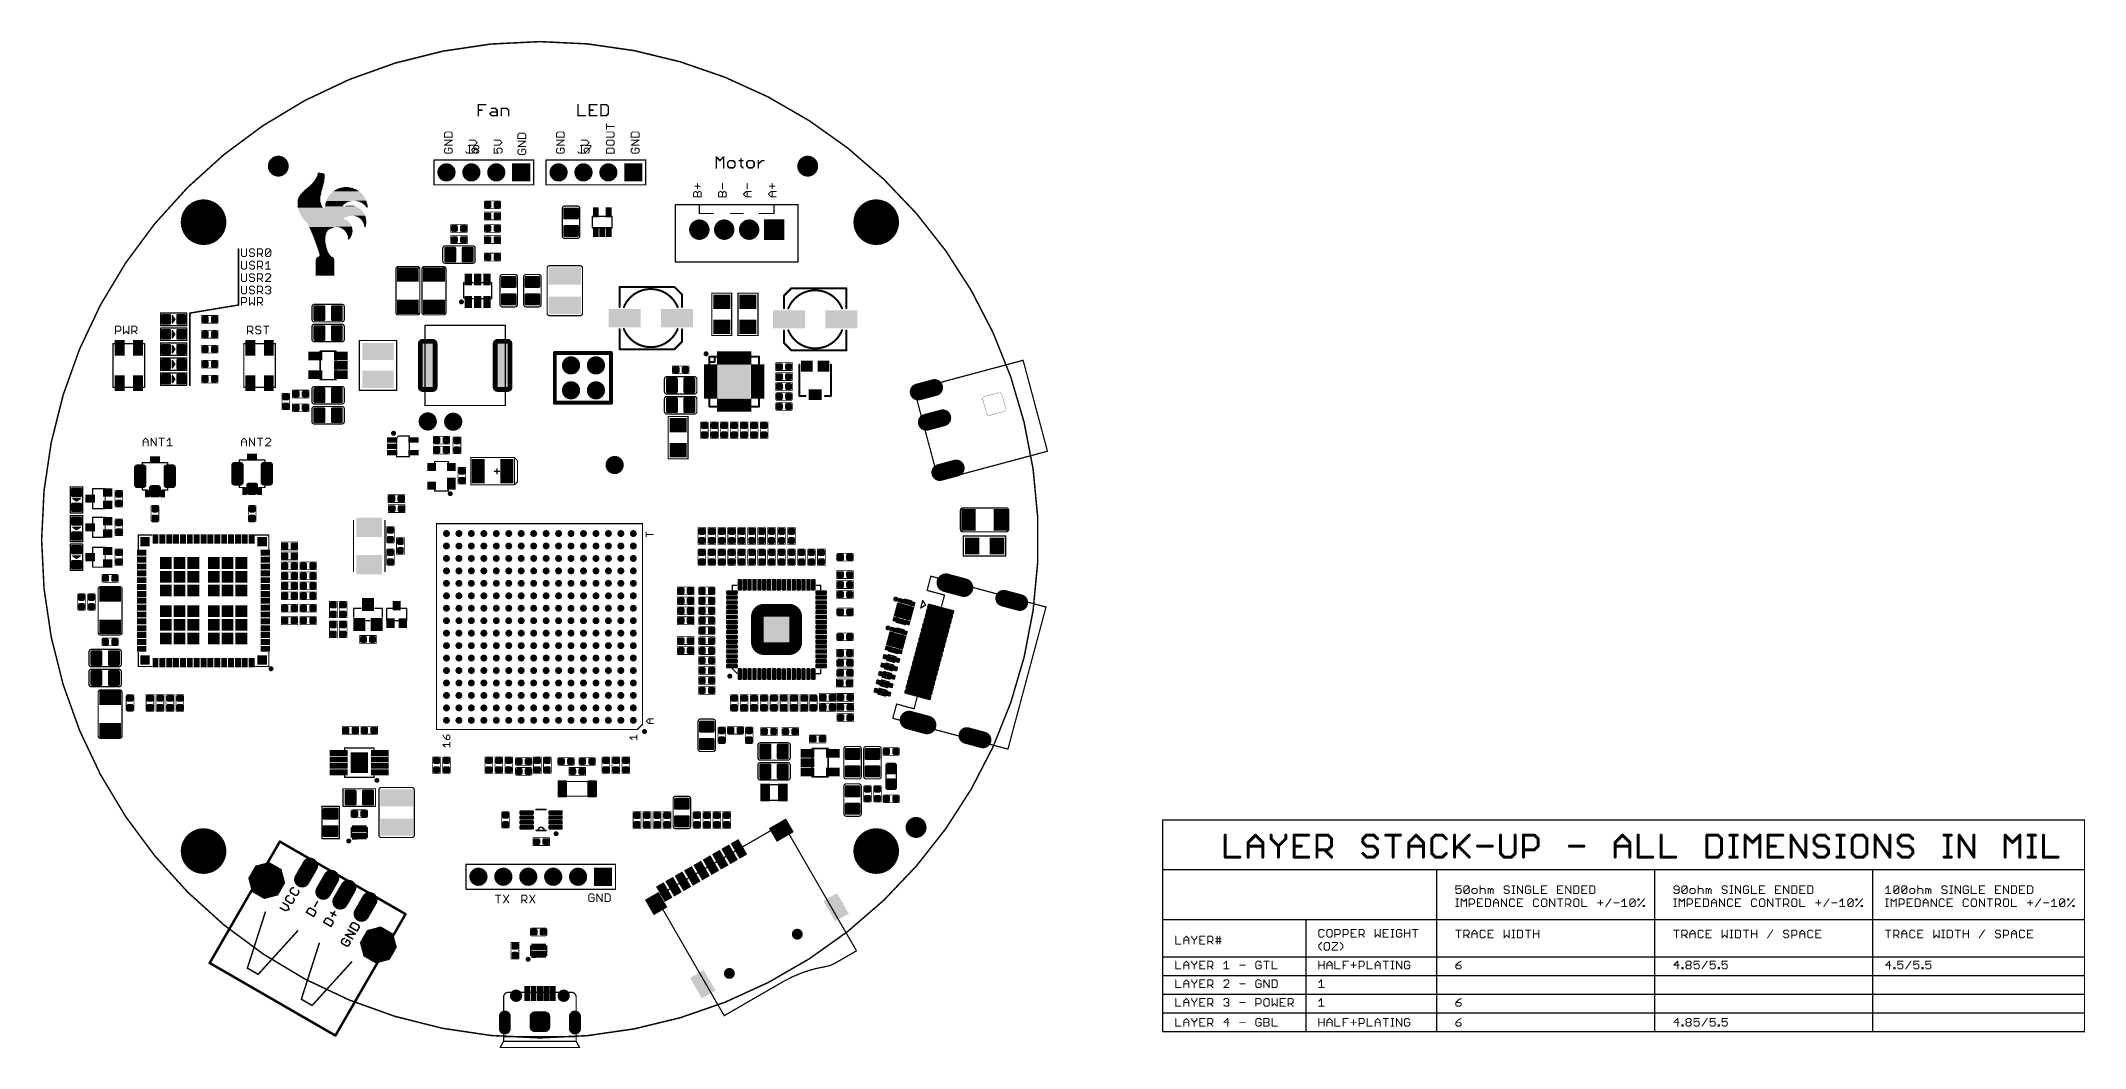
# Model space of a CAD drawing. Extents: x -51 to 158, y -52 to 51.
import ezdxf

# ---------------------------------------------------------------- set-up
doc = ezdxf.new("R2010")
doc.units = 0
for name, color, linetype in [('20', 213, 'CONTINUOUS'), ('21', 253, 'CONTINUOUS'), ('25', 253, 'CONTINUOUS'), ('29', 253, 'CONTINUOUS')]:
    doc.layers.add(name, color=color, linetype=linetype)

# ---------------------------------------------------------------- blocks, each defined once
blk = doc.blocks.new('RECT')
blk.add_solid([(-0.5, -0.5), (0.5, -0.5), (-0.5, 0.5), (0.5, 0.5)])
blk = doc.blocks.new('RECT200512X192512R50')
at = {"const_width": 0.3008}
blk.add_lwpolyline([(0.4762, -0.3008), (0.4762, 0.3008, 0.4142), (0.3258, 0.4512), (-0.3258, 0.4512, 0.4142), (-0.4762, 0.3008), (-0.4762, -0.3008, 0.4142), (-0.3258, -0.4512), (0.3258, -0.4512, 0.4142)], format="xyb", close=True, dxfattribs=at)
blk.add_solid([(-0.3512, -0.3262), (0.3512, -0.3262), (-0.3512, 0.3262), (0.3512, 0.3262)])
blk = doc.blocks.new('RECT384512X200512R50')
at = {"const_width": 0.3133}
blk.add_lwpolyline([(1.045, -0.3133), (1.045, 0.3133, 0.4142), (0.8883, 0.47), (-0.8883, 0.47, 0.4142), (-1.045, 0.3133), (-1.045, -0.3133, 0.4142), (-0.8883, -0.47), (0.8883, -0.47, 0.4142)], format="xyb", close=True, dxfattribs=at)
blk.add_solid([(-0.9137, -0.3387), (0.9137, -0.3387), (-0.9137, 0.3387), (0.9137, 0.3387)])
blk = doc.blocks.new('RECT112512X112512R50')
at = {"const_width": 0.1758}
blk.add_lwpolyline([(0.2637, -0.1758), (0.2637, 0.1758, 0.4142), (0.1758, 0.2637), (-0.1758, 0.2637, 0.4142), (-0.2637, 0.1758), (-0.2637, -0.1758, 0.4142), (-0.1758, -0.2637), (0.1758, -0.2637, 0.4142)], format="xyb", close=True, dxfattribs=at)
blk.add_solid([(-0.2012, -0.2012), (0.2012, -0.2012), (-0.2012, 0.2012), (0.2012, 0.2012)])
blk = doc.blocks.new('RECT195072X256032R25')
at = {"const_width": 0.1524}
blk.add_lwpolyline([(0.5334, -0.6477), (0.5334, 0.6477, 0.4142), (0.4572, 0.7239), (-0.4572, 0.7239, 0.4142), (-0.5334, 0.6477), (-0.5334, -0.6477, 0.4142), (-0.4572, -0.7239), (0.4572, -0.7239, 0.4142)], format="xyb", close=True, dxfattribs=at)
blk.add_solid([(-0.4826, -0.6731), (0.4826, -0.6731), (-0.4826, 0.6731), (0.4826, 0.6731)])
blk = doc.blocks.new('RECT154432X174752R25')
at = {"const_width": 0.1207}
blk.add_lwpolyline([(0.4223, -0.4254), (0.4223, 0.4254, 0.4142), (0.3619, 0.4858), (-0.3619, 0.4858, 0.4142), (-0.4223, 0.4254), (-0.4223, -0.4254, 0.4142), (-0.3619, -0.4858), (0.3619, -0.4858, 0.4142)], format="xyb", close=True, dxfattribs=at)
blk.add_solid([(-0.3874, -0.4509), (0.3874, -0.4509), (-0.3874, 0.4509), (0.3874, 0.4509)])
blk = doc.blocks.new('RECT80512X144512R50')
at = {"const_width": 0.1258}
blk.add_lwpolyline([(0.1887, -0.3258), (0.1887, 0.3258, 0.4142), (0.1258, 0.3887), (-0.1258, 0.3887, 0.4142), (-0.1887, 0.3258), (-0.1887, -0.3258, 0.4142), (-0.1258, -0.3887), (0.1258, -0.3887, 0.4142)], format="xyb", close=True, dxfattribs=at)
blk.add_solid([(-0.1512, -0.3512), (0.1512, -0.3512), (-0.1512, 0.3512), (0.1512, 0.3512)])
blk = doc.blocks.new('RECT192512X192512R50')
at = {"const_width": 0.3008}
blk.add_lwpolyline([(0.4512, -0.3008), (0.4512, 0.3008, 0.4142), (0.3008, 0.4512), (-0.3008, 0.4512, 0.4142), (-0.4512, 0.3008), (-0.4512, -0.3008, 0.4142), (-0.3008, -0.4512), (0.3008, -0.4512, 0.4142)], format="xyb", close=True, dxfattribs=at)
blk.add_solid([(-0.3262, -0.3262), (0.3262, -0.3262), (-0.3262, 0.3262), (0.3262, 0.3262)])
blk = doc.blocks.new('PIE')
at = {"const_width": 0.5}
blk.add_lwpolyline([(0, -0.25, 1), (0, 0.25, 1), (0, -0.25)], format="xyb", dxfattribs=at)
blk = doc.blocks.new('RECT336512X336512R50')
at = {"const_width": 0.5258}
blk.add_lwpolyline([(0.7887, -0.5258), (0.7887, 0.5258, 0.4142), (0.5258, 0.7887), (-0.5258, 0.7887, 0.4142), (-0.7887, 0.5258), (-0.7887, -0.5258, 0.4142), (-0.5258, -0.7887), (0.5258, -0.7887, 0.4142)], format="xyb", close=True, dxfattribs=at)
blk.add_solid([(-0.5512, -0.5512), (0.5512, -0.5512), (-0.5512, 0.5512), (0.5512, 0.5512)])
blk = doc.blocks.new('LONGP100')
at = {"const_width": 1}
blk.add_lwpolyline([(-0.5, 0), (0.5, 0)], dxfattribs=at)
at = {"const_width": 0.5}
for points in [[(-0.5, 0.25, 1), (-0.5, -0.25)], [(0.5, -0.25, 1), (0.5, 0.25)]]:
    blk.add_lwpolyline(points, format="xyb", dxfattribs=at)
blk = doc.blocks.new('ROUNDP')
at = {"const_width": 0.5}
blk.add_lwpolyline([(0, -0.25, 1), (0, 0.25, 1), (0, -0.25)], format="xyb", dxfattribs=at)
blk = doc.blocks.new('SQUAREP')
blk.add_solid([(-0.5, -0.5), (0.5, -0.5), (-0.5, 0.5), (0.5, 0.5)])
blk = doc.blocks.new('RECT448512X80512R50')
at = {"const_width": 0.1258}
blk.add_lwpolyline([(1.3387, -0.1258), (1.3387, 0.1258, 0.4142), (1.2758, 0.1887), (-1.2758, 0.1887, 0.4142), (-1.3387, 0.1258), (-1.3387, -0.1258, 0.4142), (-1.2758, -0.1887), (1.2758, -0.1887, 0.4142)], format="xyb", close=True, dxfattribs=at)
blk.add_solid([(-1.3012, -0.1512), (1.3012, -0.1512), (-1.3012, 0.1512), (1.3012, 0.1512)])
blk = doc.blocks.new('OCTAGONP')
at = {"const_width": 0.5}
blk.add_lwpolyline([(-0.25, -0.1036), (-0.25, 0.1036), (-0.1036, 0.25), (0.1036, 0.25), (0.25, 0.1036), (0.25, -0.1036), (0.1036, -0.25), (-0.1036, -0.25), (-0.25, -0.1036), (-0.25, 0.1036)], dxfattribs=at)
blk = doc.blocks.new('RECT864512X320512R50')
at = {"const_width": 0.5008}
blk.add_lwpolyline([(2.4512, -0.5008), (2.4512, 0.5008, 0.4142), (2.2008, 0.7512), (-2.2008, 0.7512, 0.4142), (-2.4512, 0.5008), (-2.4512, -0.5008, 0.4142), (-2.2008, -0.7512), (2.2008, -0.7512, 0.4142)], format="xyb", close=True, dxfattribs=at)
blk.add_solid([(-2.2262, -0.5262), (2.2262, -0.5262), (-2.2262, 0.5262), (2.2262, 0.5262)])
blk = doc.blocks.new('RECT235712X73152R50')
at = {"const_width": 0.1143}
blk.add_lwpolyline([(0.6794, -0.1143), (0.6794, 0.1143, 0.4142), (0.6223, 0.1715), (-0.6223, 0.1715, 0.4142), (-0.6794, 0.1143), (-0.6794, -0.1143, 0.4142), (-0.6223, -0.1715), (0.6223, -0.1715, 0.4142)], format="xyb", close=True, dxfattribs=at)
blk.add_solid([(-0.6477, -0.1397), (0.6477, -0.1397), (-0.6477, 0.1397), (0.6477, 0.1397)])
blk = doc.blocks.new('RECT192512X72512R50')
at = {"const_width": 0.1133}
blk.add_lwpolyline([(0.545, -0.1133), (0.545, 0.1133, 0.4142), (0.4883, 0.17), (-0.4883, 0.17, 0.4142), (-0.545, 0.1133), (-0.545, -0.1133, 0.4142), (-0.4883, -0.17), (0.4883, -0.17, 0.4142)], format="xyb", close=True, dxfattribs=at)
blk.add_solid([(-0.5137, -0.1387), (0.5137, -0.1387), (-0.5137, 0.1387), (0.5137, 0.1387)])
blk = doc.blocks.new('RECT832512X832512R50')
at = {"const_width": 1.3008}
blk.add_lwpolyline([(1.9512, -1.3008), (1.9512, 1.3008, 0.4142), (1.3008, 1.9512), (-1.3008, 1.9512, 0.4142), (-1.9512, 1.3008), (-1.9512, -1.3008, 0.4142), (-1.3008, -1.9512), (1.3008, -1.9512, 0.4142)], format="xyb", close=True, dxfattribs=at)
blk.add_solid([(-1.3262, -1.3262), (1.3262, -1.3262), (-1.3262, 1.3262), (1.3262, 1.3262)])
blk = doc.blocks.new('RECT276352X154432R20')
at = {"const_width": 0.0965}
blk.add_lwpolyline([(0.8153, -0.3861), (0.8153, 0.3861, 0.4142), (0.7671, 0.4343), (-0.7671, 0.4343, 0.4142), (-0.8153, 0.3861), (-0.8153, -0.3861, 0.4142), (-0.7671, -0.4343), (0.7671, -0.4343, 0.4142)], format="xyb", close=True, dxfattribs=at)
blk.add_solid([(-0.7912, -0.4102), (0.7912, -0.4102), (-0.7912, 0.4102), (0.7912, 0.4102)])

msp = doc.modelspace()

# ---------------------------------------------------------------- linework, layer by layer
at = {"layer": '20'}
for points, const_width in [([(0, -50.8, 1), (0, 50.8, 1), (0, -50.8)], 0.1524), ([(45.3416, 14.6101, 0.4142), (45.162, 14.299)], 0.0254), ([(45.34, 14.6162, 1), (45.3432, 14.604)], 0.0127), ([(45.3432, 14.604, 1), (45.34, 14.6162)], 0.0127), ([(46.7811, 15.0024, 1), (46.7844, 14.9901)], 0.0127), ([(47.0939, 14.8166, 0.4142), (46.7828, 14.9963)], 0.0254), ([(46.7844, 14.9901, 1), (46.7811, 15.0024)], 0.0127), ([(47.1, 14.8183, 1), (47.0877, 14.815)], 0.0127), ([(47.0877, 14.815, 1), (47.1, 14.8183)], 0.0127), ([(45.1681, 14.3007, 1), (45.1559, 14.2974)], 0.0127), ([(45.1559, 14.2974, 1), (45.1681, 14.3007)], 0.0127), ([(45.5543, 12.8595, 1), (45.542, 12.8562)], 0.0127), ([(45.5482, 12.8579, 0.4142), (45.8592, 12.6782)], 0.0254), ([(45.542, 12.8562, 1), (45.5543, 12.8595)], 0.0127), ([(45.8576, 12.6844, 1), (45.8609, 12.6721)], 0.0127), ([(45.8609, 12.6721, 1), (45.8576, 12.6844)], 0.0127), ([(47.3004, 13.0644, 0.4142), (47.48, 13.3755)], 0.0254), ([(47.2988, 13.0705, 1), (47.302, 13.0583)], 0.0127), ([(47.302, 13.0583, 1), (47.2988, 13.0705)], 0.0127), ([(47.4861, 13.3771, 1), (47.4739, 13.3738)], 0.0127), ([(47.4739, 13.3738, 1), (47.4861, 13.3771)], 0.0127)]:
    msp.add_lwpolyline(points, format="xyb", dxfattribs=dict(at, const_width=const_width))
at = {"layer": '20', "const_width": 0.0254}
for points in [[(45.3416, 14.6101), (46.7828, 14.9963)], [(47.0939, 14.8166), (47.48, 13.3755)], [(45.5482, 12.8579), (45.162, 14.299)], [(47.3004, 13.0644), (45.8592, 12.6782)]]:
    msp.add_lwpolyline(points, dxfattribs=at)
at = {"layer": '20'}
for centre in [(26.2429, -40.2243), (19.3147, -44.2243)]:
    msp.add_circle(centre, 0.45, dxfattribs=at)
at = {"layer": '21'}
for points, const_width in [([(-10.7632, 38.735, 1), (-10.8268, 38.735)], 0.0635), ([(-10.795, 38.7668, 1), (-10.795, 38.7032)], 0.0635), ([(-0.6033, 38.735, 1), (-0.6667, 38.735)], 0.0635), ([(-0.635, 38.7032, 1), (-0.635, 38.7668)], 0.0635), ([(0.635, 38.7668, 1), (0.635, 38.7032)], 0.0635), ([(0.6667, 38.735, 1), (0.6033, 38.735)], 0.0635), ([(10.8268, 38.735, 1), (10.7632, 38.735)], 0.0635), ([(10.795, 38.7032, 1), (10.795, 38.7668)], 0.0635), ([(-10.8268, 36.195, 1), (-10.7632, 36.195)], 0.0635), ([(-10.795, 36.2268, 1), (-10.795, 36.1632)], 0.0635), ([(-0.6667, 36.195, 1), (-0.6033, 36.195)], 0.0635), ([(-0.635, 36.1632, 1), (-0.635, 36.2268)], 0.0635), ([(0.635, 36.2268, 1), (0.635, 36.1632)], 0.0635), ([(0.6033, 36.195, 1), (0.6667, 36.195)], 0.0635), ([(10.7632, 36.195, 1), (10.8268, 36.195)], 0.0635), ([(10.795, 36.1632, 1), (10.795, 36.2268)], 0.0635), ([(-5.538, 34.5575, 0.4142), (-5.665, 34.4305)], 0.0762), ([(-5.646, 34.4305, 1), (-5.6841, 34.4305)], 0.0381), ([(-5.6841, 34.4305, 1), (-5.646, 34.4305)], 0.0381), ([(-5.665, 33.8955, 0.4142), (-5.538, 33.7685)], 0.0762), ([(-5.646, 33.8955, 1), (-5.6841, 33.8955)], 0.0381), ([(-5.6841, 33.8955, 1), (-5.646, 33.8955)], 0.0381), ([(-5.646, 33.4145, 1), (-5.6841, 33.4145)], 0.0381), ([(-5.665, 33.4336, 1), (-5.665, 33.3955)], 0.0381), ([(-5.538, 34.5766, 1), (-5.538, 34.5385)], 0.0381), ([(-5.538, 33.7876, 1), (-5.538, 33.7495)], 0.0381), ([(-5.538, 34.5385, 1), (-5.538, 34.5766)], 0.0381), ([(-5.538, 33.7495, 1), (-5.538, 33.7876)], 0.0381), ([(-3.987, 34.4305, 0.4142), (-4.114, 34.5575)], 0.0762), ([(-4.114, 34.5766, 1), (-4.114, 34.5385)], 0.0381), ([(-4.114, 33.7685, 0.4142), (-3.987, 33.8955)], 0.0762), ([(-4.114, 33.7876, 1), (-4.114, 33.7495)], 0.0381), ([(-4.114, 34.5385, 1), (-4.114, 34.5766)], 0.0381), ([(-4.114, 33.7495, 1), (-4.114, 33.7876)], 0.0381), ([(-3.968, 34.4305, 1), (-4.0061, 34.4305)], 0.0381), ([(-4.0061, 34.4305, 1), (-3.968, 34.4305)], 0.0381), ([(-3.968, 33.8955, 1), (-4.0061, 33.8955)], 0.0381), ([(-4.0061, 33.8955, 1), (-3.968, 33.8955)], 0.0381), ([(-3.968, 33.4145, 1), (-4.0061, 33.4145)], 0.0381), ([(-3.987, 33.3955, 1), (-3.987, 33.4336)], 0.0381), ([(2.3178, 33.782, 1), (2.2542, 33.782)], 0.0635), ([(2.2542, 33.782, 1), (2.3178, 33.782)], 0.0635), ([(2.54, 34.036, 0.4142), (2.286, 33.782)], 0.127), ([(2.54, 34.0678, 1), (2.54, 34.0042)], 0.0635), ([(2.54, 34.0042, 1), (2.54, 34.0678)], 0.0635), ([(3.81, 34.0678, 1), (3.81, 34.0042)], 0.0635), ([(4.064, 33.782, 0.4142), (3.81, 34.036)], 0.127), ([(3.81, 34.0042, 1), (3.81, 34.0678)], 0.0635), ([(4.0957, 33.782, 1), (4.0323, 33.782)], 0.0635), ([(4.0323, 33.782, 1), (4.0957, 33.782)], 0.0635), ([(13.816, 34.1948, 1), (13.816, 34.1313)], 0.0635), ([(13.8478, 34.163, 1), (13.7843, 34.163)], 0.0635), ([(16.256, 34.1948, 1), (16.256, 34.1313)], 0.0635), ([(16.2877, 34.163, 1), (16.2243, 34.163)], 0.0635), ([(16.256, 34.1313, 1), (16.256, 34.1948)], 0.0635), ([(23.876, 34.1948, 1), (23.876, 34.1313)], 0.0635), ([(23.9078, 34.163, 1), (23.8443, 34.163)], 0.0635), ([(23.876, 34.1313, 1), (23.876, 34.1948)], 0.0635), ([(26.3478, 34.163, 1), (26.2843, 34.163)], 0.0635), ([(26.316, 34.1313, 1), (26.316, 34.1948)], 0.0635), ([(-9.094, 32.1636, 1), (-9.094, 32.1255)], 0.0381), ([(-9.075, 32.1445, 1), (-9.1131, 32.1445)], 0.0381), ([(-9.094, 31.3746, 1), (-9.094, 31.3365)], 0.0381), ([(-9.1131, 31.3555, 1), (-9.075, 31.3555)], 0.0381), ([(-7.397, 32.1445, 1), (-7.4351, 32.1445)], 0.0381), ([(-7.4351, 31.3555, 1), (-7.397, 31.3555)], 0.0381), ([(-7.416, 32.1255, 1), (-7.416, 32.1636)], 0.0381), ([(-7.416, 31.3365, 1), (-7.416, 31.3746)], 0.0381), ([(-5.665, 32.6446, 1), (-5.665, 32.6065)], 0.0381), ([(-5.6841, 32.6255, 1), (-5.646, 32.6255)], 0.0381), ([(-5.538, 32.1445, 0.4142), (-5.665, 32.0175)], 0.0762), ([(-5.646, 32.0175, 1), (-5.6841, 32.0175)], 0.0381), ([(-5.6841, 32.0175, 1), (-5.646, 32.0175)], 0.0381), ([(-5.665, 31.4825, 0.4142), (-5.538, 31.3555)], 0.0762), ([(-5.646, 31.4825, 1), (-5.6841, 31.4825)], 0.0381), ([(-5.6841, 31.4825, 1), (-5.646, 31.4825)], 0.0381), ([(-5.538, 32.1636, 1), (-5.538, 32.1255)], 0.0381), ([(-5.538, 31.3746, 1), (-5.538, 31.3365)], 0.0381), ([(-5.538, 32.1255, 1), (-5.538, 32.1636)], 0.0381), ([(-5.538, 31.3365, 1), (-5.538, 31.3746)], 0.0381), ([(-4.114, 32.1636, 1), (-4.114, 32.1255)], 0.0381), ([(-3.987, 32.0175, 0.4142), (-4.114, 32.1445)], 0.0762), ([(-4.114, 31.3555, 0.4142), (-3.987, 31.4825)], 0.0762), ([(-4.114, 31.3746, 1), (-4.114, 31.3365)], 0.0381), ([(-4.114, 32.1255, 1), (-4.114, 32.1636)], 0.0381), ([(-4.114, 31.3365, 1), (-4.114, 31.3746)], 0.0381), ([(-4.0061, 32.6255, 1), (-3.968, 32.6255)], 0.0381), ([(-3.968, 32.0175, 1), (-4.0061, 32.0175)], 0.0381), ([(-4.0061, 32.0175, 1), (-3.968, 32.0175)], 0.0381), ([(-3.968, 31.4825, 1), (-4.0061, 31.4825)], 0.0381), ([(-4.0061, 31.4825, 1), (-3.968, 31.4825)], 0.0381), ([(-3.987, 32.6065, 1), (-3.987, 32.6446)], 0.0381), ([(5.35, 33.0168, 1), (5.35, 32.9532)], 0.0635), ([(5.3818, 32.985, 1), (5.3183, 32.985)], 0.0635), ([(5.35, 31.8167, 1), (5.35, 31.7533)], 0.0635), ([(5.3183, 31.785, 1), (5.3818, 31.785)], 0.0635), ([(7.3818, 32.985, 1), (7.3183, 32.985)], 0.0635), ([(7.3183, 31.785, 1), (7.3818, 31.785)], 0.0635), ([(7.35, 32.9532, 1), (7.35, 33.0168)], 0.0635), ([(7.35, 31.7533, 1), (7.35, 31.8167)], 0.0635), ([(16.256, 33.3058, 1), (16.256, 33.2422)], 0.0635), ([(16.2243, 33.274, 1), (16.2877, 33.274)], 0.0635), ([(17.653, 33.2422, 1), (17.653, 33.3058)], 0.0635), ([(19.431, 33.3058, 1), (19.431, 33.2422)], 0.0635), ([(20.701, 33.2422, 1), (20.701, 33.3058)], 0.0635), ([(22.352, 33.3058, 1), (22.352, 33.2422)], 0.0635), ([(23.8443, 33.274, 1), (23.9078, 33.274)], 0.0635), ([(23.876, 33.2422, 1), (23.876, 33.3058)], 0.0635), ([(-9.652, 29.972, 0.4142), (-9.906, 29.718)], 0.127), ([(-9.8742, 29.718, 1), (-9.9378, 29.718)], 0.0635), ([(-9.9378, 29.718, 1), (-9.8742, 29.718)], 0.0635), ([(-9.652, 30.0038, 1), (-9.652, 29.9403)], 0.0635), ([(-9.652, 29.9403, 1), (-9.652, 30.0038)], 0.0635), ([(-9.094, 31.0206, 1), (-9.094, 30.9825)], 0.0381), ([(-9.075, 31.0015, 1), (-9.1131, 31.0015)], 0.0381), ([(-9.094, 30.2316, 1), (-9.094, 30.1935)], 0.0381), ([(-9.1131, 30.2125, 1), (-9.075, 30.2125)], 0.0381), ([(-7.397, 31.0015, 1), (-7.4351, 31.0015)], 0.0381), ([(-7.4351, 30.2125, 1), (-7.397, 30.2125)], 0.0381), ([(-7.416, 30.9825, 1), (-7.416, 31.0206)], 0.0381), ([(-7.416, 30.1935, 1), (-7.416, 30.2316)], 0.0381), ([(-6.604, 29.718, 0.4142), (-6.858, 29.972)], 0.127), ([(-6.858, 30.0038, 1), (-6.858, 29.9403)], 0.0635), ([(-6.858, 29.9403, 1), (-6.858, 30.0038)], 0.0635), ([(-6.5723, 29.718, 1), (-6.6357, 29.718)], 0.0635), ([(-6.6357, 29.718, 1), (-6.5723, 29.718)], 0.0635), ([(-5.665, 31.0206, 1), (-5.665, 30.9825)], 0.0381), ([(-5.646, 31.0015, 1), (-5.6841, 31.0015)], 0.0381), ([(-5.665, 30.2316, 1), (-5.665, 30.1935)], 0.0381), ([(-5.6841, 30.2125, 1), (-5.646, 30.2125)], 0.0381), ([(-5.646, 29.2235, 1), (-5.6841, 29.2235)], 0.0381), ([(-5.665, 29.2426, 1), (-5.665, 29.2045)], 0.0381), ([(-3.968, 31.0015, 1), (-4.0061, 31.0015)], 0.0381), ([(-4.0061, 30.2125, 1), (-3.968, 30.2125)], 0.0381), ([(-3.968, 29.2235, 1), (-4.0061, 29.2235)], 0.0381), ([(-3.987, 30.9825, 1), (-3.987, 31.0206)], 0.0381), ([(-3.987, 30.1935, 1), (-3.987, 30.2316)], 0.0381), ([(-3.987, 29.2045, 1), (-3.987, 29.2426)], 0.0381), ([(2.3178, 30.988, 1), (2.2542, 30.988)], 0.0635), ([(2.2542, 30.988, 1), (2.3178, 30.988)], 0.0635), ([(2.286, 30.988, 0.4142), (2.54, 30.734)], 0.127), ([(2.54, 30.7658, 1), (2.54, 30.7023)], 0.0635), ([(2.54, 30.7023, 1), (2.54, 30.7658)], 0.0635), ([(3.81, 30.734, 0.4142), (4.064, 30.988)], 0.127), ([(3.81, 30.7658, 1), (3.81, 30.7023)], 0.0635), ([(3.81, 30.7023, 1), (3.81, 30.7658)], 0.0635), ([(4.0957, 30.988, 1), (4.0323, 30.988)], 0.0635), ([(4.0323, 30.988, 1), (4.0957, 30.988)], 0.0635), ([(-14.6494, 27.6098, 1), (-14.713, 27.6098)], 0.0635), ([(-14.713, 27.6098, 1), (-14.6494, 27.6098)], 0.0635), ([(-14.4272, 27.8638, 0.4142), (-14.6812, 27.6098)], 0.127), ([(-14.4272, 27.8956, 1), (-14.4272, 27.8321)], 0.0635), ([(-14.4272, 27.8321, 1), (-14.4272, 27.8956)], 0.0635), ([(-12.4968, 27.8956, 1), (-12.4968, 27.8321)], 0.0635), ([(-12.2428, 27.6098, 0.4142), (-12.4968, 27.8638)], 0.127), ([(-12.4968, 27.8321, 1), (-12.4968, 27.8956)], 0.0635), ([(-12.2111, 27.6098, 1), (-12.2746, 27.6098)], 0.0635), ([(-12.2746, 27.6098, 1), (-12.2111, 27.6098)], 0.0635), ([(-11.7602, 27.8638, 0.4142), (-12.0142, 27.6098)], 0.127), ([(-11.9825, 27.6098, 1), (-12.046, 27.6098)], 0.0635), ([(-12.046, 27.6098, 1), (-11.9825, 27.6098)], 0.0635), ([(-11.7602, 27.8956, 1), (-11.7602, 27.8321)], 0.0635), ([(-11.7602, 27.8321, 1), (-11.7602, 27.8956)], 0.0635), ([(-9.906, 28.448, 0.4142), (-9.652, 28.194)], 0.127), ([(-9.8742, 28.448, 1), (-9.9378, 28.448)], 0.0635), ([(-9.9378, 28.448, 1), (-9.8742, 28.448)], 0.0635), ([(-9.8298, 27.8956, 1), (-9.8298, 27.8321)], 0.0635), ([(-9.5758, 27.6098, 0.4142), (-9.8298, 27.8638)], 0.127), ([(-9.8298, 27.8321, 1), (-9.8298, 27.8956)], 0.0635), ([(-9.652, 28.2258, 1), (-9.652, 28.1623)], 0.0635), ([(-9.652, 28.1623, 1), (-9.652, 28.2258)], 0.0635), ([(-9.5441, 27.6098, 1), (-9.6076, 27.6098)], 0.0635), ([(-9.6076, 27.6098, 1), (-9.5441, 27.6098)], 0.0635), ([(-6.858, 28.194, 0.4142), (-6.604, 28.448)], 0.127), ([(-6.858, 28.2258, 1), (-6.858, 28.1623)], 0.0635), ([(-6.858, 28.1623, 1), (-6.858, 28.2258)], 0.0635), ([(-6.5723, 28.448, 1), (-6.6357, 28.448)], 0.0635), ([(-6.6357, 28.448, 1), (-6.5723, 28.448)], 0.0635), ([(-5.665, 28.4535, 1), (-5.665, 28.4154)], 0.0381), ([(-5.6841, 28.4345, 1), (-5.646, 28.4345)], 0.0381), ([(-3.81, 27.051, 0.4142), (-4.064, 26.797)], 0.127), ([(-4.0061, 28.4345, 1), (-3.968, 28.4345)], 0.0381), ([(-3.987, 28.4154, 1), (-3.987, 28.4535)], 0.0381), ([(-3.81, 27.0828, 1), (-3.81, 27.0193)], 0.0635), ([(-3.81, 27.0193, 1), (-3.81, 27.0828)], 0.0635), ([(-2.286, 26.797, 0.4142), (-2.54, 27.051)], 0.127), ([(-2.54, 27.0828, 1), (-2.54, 27.0193)], 0.0635), ([(-2.54, 27.0193, 1), (-2.54, 27.0828)], 0.0635), ([(-1.397, 27.051, 0.4142), (-1.651, 26.797)], 0.127), ([(-1.397, 27.0828, 1), (-1.397, 27.0193)], 0.0635), ([(-1.397, 27.0193, 1), (-1.397, 27.0828)], 0.0635), ([(0.127, 26.797, 0.4142), (-0.127, 27.051)], 0.127), ([(-0.127, 27.0828, 1), (-0.127, 27.0193)], 0.0635), ([(-0.127, 27.0193, 1), (-0.127, 27.0828)], 0.0635), ([(0.994, 27.95, 0.4142), (0.74, 27.696)], 0.127), ([(0.7717, 27.696, 1), (0.7083, 27.696)], 0.0635), ([(0.7083, 27.696, 1), (0.7717, 27.696)], 0.0635), ([(0.994, 27.9818, 1), (0.994, 27.9183)], 0.0635), ([(0.994, 27.9183, 1), (0.994, 27.9818)], 0.0635), ([(4.34, 27.696, 0.4142), (4.086, 27.95)], 0.127), ([(4.086, 27.9818, 1), (4.086, 27.9183)], 0.0635), ([(4.086, 27.9183, 1), (4.086, 27.9818)], 0.0635), ([(4.3717, 27.696, 1), (4.3083, 27.696)], 0.0635), ([(4.3083, 27.696, 1), (4.3717, 27.696)], 0.0635), ([(13.816, 28.3547, 1), (13.816, 28.2913)], 0.0635), ([(13.7843, 28.323, 1), (13.8478, 28.323)], 0.0635), ([(26.2843, 28.323, 1), (26.3478, 28.323)], 0.0635), ([(26.316, 28.2913, 1), (26.316, 28.3547)], 0.0635), ([(-7.7724, 26.2421, 1), (-7.7724, 26.1787)], 0.0635), ([(-7.7407, 26.2104, 1), (-7.8041, 26.2104)], 0.0635), ([(-7.6776, 26.1787, 1), (-7.6776, 26.2421)], 0.0635), ([(-6.8724, 26.2421, 1), (-6.8724, 26.1787)], 0.0635), ([(-6.7776, 26.1787, 1), (-6.7776, 26.2421)], 0.0635), ([(-5.9224, 26.2421, 1), (-5.9224, 26.1787)], 0.0635), ([(-5.8276, 26.1787, 1), (-5.8276, 26.2421)], 0.0635), ([(-5.0224, 26.2421, 1), (-5.0224, 26.1787)], 0.0635), ([(-4.8959, 26.2104, 1), (-4.9593, 26.2104)], 0.0635), ([(-4.9276, 26.1787, 1), (-4.9276, 26.2421)], 0.0635), ([(-4.0323, 26.797, 1), (-4.0957, 26.797)], 0.0635), ([(-4.0957, 26.797, 1), (-4.0323, 26.797)], 0.0635), ([(-2.2542, 26.797, 1), (-2.3178, 26.797)], 0.0635), ([(-2.3178, 26.797, 1), (-2.2542, 26.797)], 0.0635), ([(-1.6193, 26.797, 1), (-1.6827, 26.797)], 0.0635), ([(-1.6827, 26.797, 1), (-1.6193, 26.797)], 0.0635), ([(0.1588, 26.797, 1), (0.0953, 26.797)], 0.0635), ([(0.0953, 26.797, 1), (0.1588, 26.797)], 0.0635), ([(8.128, 25.8318, 1), (8.128, 25.7302)], 0.1016), ([(8.1788, 25.781, 1), (8.0772, 25.781)], 0.1016), ([(14.0462, 23.7236, 0.6724), (8.5598, 23.7236)], 0.2032), ([(13.7519, 25.8169, 1), (13.6801, 25.7451)], 0.1016), ([(13.716, 25.7302, 1), (13.716, 25.8318)], 0.1016), ([(14.5288, 25.019, 1), (14.4272, 25.019)], 0.1016), ([(14.4421, 24.9831, 1), (14.5139, 25.0549)], 0.1016), ([(17.5577, 25.146, 1), (17.4943, 25.146)], 0.0635), ([(17.526, 25.1777, 1), (17.526, 25.1143)], 0.0635), ([(19.5897, 25.146, 1), (19.5263, 25.146)], 0.0635), ([(19.558, 25.1143, 1), (19.558, 25.1777)], 0.0635), ([(20.2248, 25.146, 1), (20.1613, 25.146)], 0.0635), ([(20.193, 25.1777, 1), (20.193, 25.1143)], 0.0635), ([(22.2568, 25.146, 1), (22.1933, 25.146)], 0.0635), ([(22.225, 25.1143, 1), (22.225, 25.1777)], 0.0635), ([(30.8102, 23.5966, 0.6724), (25.3238, 23.5966)], 0.2032), ([(25.654, 25.7048, 1), (25.654, 25.6032)], 0.1016), ([(25.6899, 25.6181, 1), (25.6181, 25.6899)], 0.1016), ([(31.2928, 25.654, 1), (31.1912, 25.654)], 0.1016), ([(31.242, 25.6032, 1), (31.242, 25.7048)], 0.1016), ([(-38.6397, 23.114, 1), (-38.7033, 23.114)], 0.0635), ([(-38.6715, 23.1457, 1), (-38.6715, 23.0823)], 0.0635), ([(-35.9727, 23.114, 1), (-36.0363, 23.114)], 0.0635), ([(-36.0045, 23.0823, 1), (-36.0045, 23.1457)], 0.0635), ([(-22.987, 24.003, 0.4142), (-23.241, 23.749)], 0.127), ([(-23.2093, 23.749, 1), (-23.2727, 23.749)], 0.0635), ([(-23.2727, 23.749, 1), (-23.2093, 23.749)], 0.0635), ([(-22.987, 24.0347, 1), (-22.987, 23.9713)], 0.0635), ([(-22.987, 23.9713, 1), (-22.987, 24.0347)], 0.0635), ([(-19.939, 23.749, 0.4142), (-20.193, 24.003)], 0.127), ([(-20.193, 24.0347, 1), (-20.193, 23.9713)], 0.0635), ([(-20.193, 23.9713, 1), (-20.193, 24.0347)], 0.0635), ([(-19.9073, 23.749, 1), (-19.9707, 23.749)], 0.0635), ([(-19.9707, 23.749, 1), (-19.9073, 23.749)], 0.0635), ([(-14.6494, 23.1902, 1), (-14.713, 23.1902)], 0.0635), ([(-14.713, 23.1902, 1), (-14.6494, 23.1902)], 0.0635), ([(-14.6812, 23.1902, 0.4142), (-14.4272, 22.9362)], 0.127), ([(-14.4272, 22.9679, 1), (-14.4272, 22.9045)], 0.0635), ([(-14.4272, 22.9045, 1), (-14.4272, 22.9679)], 0.0635), ([(-12.4968, 22.9362, 0.4142), (-12.2428, 23.1902)], 0.127), ([(-12.4968, 22.9679, 1), (-12.4968, 22.9045)], 0.0635), ([(-12.4968, 22.9045, 1), (-12.4968, 22.9679)], 0.0635), ([(-12.2111, 23.1902, 1), (-12.2746, 23.1902)], 0.0635), ([(-12.2746, 23.1902, 1), (-12.2111, 23.1902)], 0.0635), ([(-12.0142, 23.1902, 0.4142), (-11.7602, 22.9362)], 0.127), ([(-11.9825, 23.1902, 1), (-12.046, 23.1902)], 0.0635), ([(-12.046, 23.1902, 1), (-11.9825, 23.1902)], 0.0635), ([(-11.7602, 22.9679, 1), (-11.7602, 22.9045)], 0.0635), ([(-11.7602, 22.9045, 1), (-11.7602, 22.9679)], 0.0635), ([(-9.8298, 22.9362, 0.4142), (-9.5758, 23.1902)], 0.127), ([(-9.8298, 22.9679, 1), (-9.8298, 22.9045)], 0.0635), ([(-9.8298, 22.9045, 1), (-9.8298, 22.9679)], 0.0635), ([(-9.5441, 23.1902, 1), (-9.6076, 23.1902)], 0.0635), ([(-9.6076, 23.1902, 1), (-9.5441, 23.1902)], 0.0635), ([(-7.7499, 24.7069, 1), (-7.7949, 24.6619)], 0.0635), ([(-7.8041, 24.6844, 1), (-7.7407, 24.6844)], 0.0635), ([(-7.7001, 24.5671, 1), (-7.6551, 24.6121)], 0.0635), ([(-6.8724, 24.6213, 1), (-6.8724, 24.5579)], 0.0635), ([(-6.7776, 24.5579, 1), (-6.7776, 24.6213)], 0.0635), ([(-5.9224, 24.6213, 1), (-5.9224, 24.5579)], 0.0635), ([(-5.8276, 24.5579, 1), (-5.8276, 24.6213)], 0.0635), ([(-5.0224, 24.6213, 1), (-5.0224, 24.5579)], 0.0635), ([(-4.9593, 24.5896, 1), (-4.8959, 24.5896)], 0.0635), ([(-4.9276, 24.5579, 1), (-4.9276, 24.6213)], 0.0635), ([(-4.064, 24.003, 0.4142), (-3.81, 23.749)], 0.127), ([(-4.0323, 24.003, 1), (-4.0957, 24.003)], 0.0635), ([(-4.0957, 24.003, 1), (-4.0323, 24.003)], 0.0635), ([(-3.81, 23.7808, 1), (-3.81, 23.7173)], 0.0635), ([(-3.81, 23.7173, 1), (-3.81, 23.7808)], 0.0635), ([(-2.54, 23.749, 0.4142), (-2.286, 24.003)], 0.127), ([(-2.54, 23.7808, 1), (-2.54, 23.7173)], 0.0635), ([(-2.54, 23.7173, 1), (-2.54, 23.7808)], 0.0635), ([(-2.2542, 24.003, 1), (-2.3178, 24.003)], 0.0635), ([(-2.3178, 24.003, 1), (-2.2542, 24.003)], 0.0635), ([(-1.651, 24.003, 0.4142), (-1.397, 23.749)], 0.127), ([(-1.6193, 24.003, 1), (-1.6827, 24.003)], 0.0635), ([(-1.6827, 24.003, 1), (-1.6193, 24.003)], 0.0635), ([(-1.397, 23.7808, 1), (-1.397, 23.7173)], 0.0635), ([(-1.397, 23.7173, 1), (-1.397, 23.7808)], 0.0635), ([(-0.127, 23.749, 0.4142), (0.127, 24.003)], 0.127), ([(-0.127, 23.7808, 1), (-0.127, 23.7173)], 0.0635), ([(-0.127, 23.7173, 1), (-0.127, 23.7808)], 0.0635), ([(0.1588, 24.003, 1), (0.0953, 24.003)], 0.0635), ([(0.0953, 24.003, 1), (0.1588, 24.003)], 0.0635), ([(0.74, 23.104, 0.4142), (0.994, 22.85)], 0.127), ([(0.7717, 23.104, 1), (0.7083, 23.104)], 0.0635), ([(0.7083, 23.104, 1), (0.7717, 23.104)], 0.0635), ([(4.086, 22.85, 0.4142), (4.34, 23.104)], 0.127), ([(4.3717, 23.104, 1), (4.3083, 23.104)], 0.0635), ([(4.3083, 23.104, 1), (4.3717, 23.104)], 0.0635), ([(8.0772, 23.749, 1), (8.1788, 23.749)], 0.1016), ([(8.5128, 23.7428, 1), (8.6068, 23.7044)], 0.1016), ([(13.9992, 23.7044, 1), (14.0932, 23.7428)], 0.1016), ([(14.4272, 23.749, 1), (14.5288, 23.749)], 0.1016), ([(24.9428, 24.892, 1), (24.8412, 24.892)], 0.1016), ([(24.8561, 24.9279, 1), (24.9279, 24.8561)], 0.1016), ([(24.8412, 23.622, 1), (24.9428, 23.622)], 0.1016), ([(25.2768, 23.6158, 1), (25.3708, 23.5774)], 0.1016), ([(30.7632, 23.5774, 1), (30.8572, 23.6158)], 0.1016), ([(31.1912, 23.622, 1), (31.2928, 23.622)], 0.1016), ([(-38.7033, 21.844, 1), (-38.6397, 21.844)], 0.0635), ([(-38.6397, 21.59, 1), (-38.7033, 21.59)], 0.0635), ([(-38.6715, 21.8758, 1), (-38.6715, 21.8123)], 0.0635), ([(-38.6715, 21.6217, 1), (-38.6715, 21.5583)], 0.0635), ([(-37.4333, 22.86, 1), (-37.4968, 22.86)], 0.0635), ([(-37.4968, 22.098, 1), (-37.4333, 22.098)], 0.0635), ([(-37.4333, 21.336, 1), (-37.4968, 21.336)], 0.0635), ([(-37.4386, 22.8776, 1), (-37.4914, 22.8424)], 0.0635), ([(-37.4914, 22.1156, 1), (-37.4386, 22.0804)], 0.0635), ([(-37.4386, 21.3536, 1), (-37.4914, 21.3184)], 0.0635), ([(-37.3697, 22.733, 1), (-37.4333, 22.733)], 0.0635), ([(-37.4333, 22.225, 1), (-37.3697, 22.225)], 0.0635), ([(-37.3697, 21.209, 1), (-37.4333, 21.209)], 0.0635), ([(-37.3062, 22.6695, 1), (-37.3698, 22.6695)], 0.0635), ([(-37.3698, 22.2885, 1), (-37.3062, 22.2885)], 0.0635), ([(-37.3062, 21.1455, 1), (-37.3698, 21.1455)], 0.0635), ([(-37.3116, 22.6871, 1), (-37.3644, 22.6519)], 0.0635), ([(-37.3644, 22.3061, 1), (-37.3116, 22.2709)], 0.0635), ([(-37.3116, 21.1631, 1), (-37.3644, 21.1279)], 0.0635), ([(-37.3644, 22.6519, 1), (-37.3116, 22.6871)], 0.0635), ([(-37.3116, 22.2709, 1), (-37.3644, 22.3061)], 0.0635), ([(-37.3644, 21.1279, 1), (-37.3116, 21.1631)], 0.0635), ([(-37.1846, 22.4614, 1), (-37.2374, 22.4966)], 0.0635), ([(-37.2374, 22.4614, 1), (-37.1846, 22.4966)], 0.0635), ([(-37.1846, 20.9374, 1), (-37.2374, 20.9726)], 0.0635), ([(-37.2374, 20.9374, 1), (-37.1846, 20.9726)], 0.0635), ([(-36.0363, 21.844, 1), (-35.9727, 21.844)], 0.0635), ([(-35.9727, 21.59, 1), (-36.0363, 21.59)], 0.0635), ([(-36.0045, 21.8123, 1), (-36.0045, 21.8758)], 0.0635), ([(-36.0045, 21.5583, 1), (-36.0045, 21.6217)], 0.0635), ([(-34.494, 22.8925, 1), (-34.494, 22.8544)], 0.0381), ([(-34.494, 22.1036, 1), (-34.494, 22.0655)], 0.0381), ([(-34.494, 21.3686, 1), (-34.494, 21.3305)], 0.0381), ([(-34.4749, 22.8735, 1), (-34.513, 22.8735)], 0.0381), ([(-34.513, 22.0845, 1), (-34.4749, 22.0845)], 0.0381), ([(-34.4749, 21.3495, 1), (-34.513, 21.3495)], 0.0381), ([(-32.797, 22.8735, 1), (-32.8351, 22.8735)], 0.0381), ([(-32.8351, 22.0845, 1), (-32.797, 22.0845)], 0.0381), ([(-32.797, 21.3495, 1), (-32.8351, 21.3495)], 0.0381), ([(-32.816, 22.8544, 1), (-32.816, 22.8925)], 0.0381), ([(-32.816, 22.0655, 1), (-32.816, 22.1036)], 0.0381), ([(-32.816, 21.3305, 1), (-32.816, 21.3686)], 0.0381), ([(-23.241, 22.479, 0.4142), (-22.987, 22.225)], 0.127), ([(-22.987, 21.971, 0.4142), (-23.241, 21.717)], 0.127), ([(-23.2093, 22.479, 1), (-23.2727, 22.479)], 0.0635), ([(-23.2727, 22.479, 1), (-23.2093, 22.479)], 0.0635), ([(-23.2093, 21.717, 1), (-23.2727, 21.717)], 0.0635), ([(-23.2727, 21.717, 1), (-23.2093, 21.717)], 0.0635), ([(-22.987, 22.2568, 1), (-22.987, 22.1933)], 0.0635), ([(-22.987, 22.0027, 1), (-22.987, 21.9393)], 0.0635), ([(-22.987, 22.1933, 1), (-22.987, 22.2568)], 0.0635), ([(-22.987, 21.9393, 1), (-22.987, 22.0027)], 0.0635), ([(-20.193, 22.225, 0.4142), (-19.939, 22.479)], 0.127), ([(-20.193, 22.2568, 1), (-20.193, 22.1933)], 0.0635), ([(-19.939, 21.717, 0.4142), (-20.193, 21.971)], 0.127), ([(-20.193, 22.0027, 1), (-20.193, 21.9393)], 0.0635), ([(-20.193, 22.1933, 1), (-20.193, 22.2568)], 0.0635), ([(-20.193, 21.9393, 1), (-20.193, 22.0027)], 0.0635), ([(-19.9073, 22.479, 1), (-19.9707, 22.479)], 0.0635), ([(-19.9707, 22.479, 1), (-19.9073, 22.479)], 0.0635), ([(-19.9073, 21.717, 1), (-19.9707, 21.717)], 0.0635), ([(-19.9707, 21.717, 1), (-19.9073, 21.717)], 0.0635), ([(-11.6783, 21.87, 1), (-11.7418, 21.87)], 0.0635), ([(-11.71, 21.9017, 1), (-11.71, 21.8383)], 0.0635), ([(-3.4983, 21.87, 1), (-3.5618, 21.87)], 0.0635), ([(-3.53, 21.8383, 1), (-3.53, 21.9017)], 0.0635), ([(0.994, 22.8818, 1), (0.994, 22.8183)], 0.0635), ([(0.994, 22.8183, 1), (0.994, 22.8818)], 0.0635), ([(4.086, 22.8818, 1), (4.086, 22.8183)], 0.0635), ([(4.086, 22.8183, 1), (4.086, 22.8818)], 0.0635), ([(8.1788, 21.463, 1), (8.0772, 21.463)], 0.1016), ([(8.5598, 21.4884, 0.6724), (14.0462, 21.4884)], 0.2032), ([(8.6068, 21.5076, 1), (8.5128, 21.4692)], 0.1016), ([(14.0932, 21.4692, 1), (13.9992, 21.5076)], 0.1016), ([(14.5288, 21.463, 1), (14.4272, 21.463)], 0.1016), ([(17.526, 20.8597, 1), (17.526, 20.7963)], 0.0635), ([(17.4943, 20.828, 1), (17.5577, 20.828)], 0.0635), ([(19.5263, 20.828, 1), (19.5897, 20.828)], 0.0635), ([(19.558, 20.7963, 1), (19.558, 20.8597)], 0.0635), ([(20.193, 20.8597, 1), (20.193, 20.7963)], 0.0635), ([(20.1613, 20.828, 1), (20.2248, 20.828)], 0.0635), ([(22.1933, 20.828, 1), (22.2568, 20.828)], 0.0635), ([(22.225, 20.7963, 1), (22.225, 20.8597)], 0.0635), ([(24.9428, 21.336, 1), (24.8412, 21.336)], 0.1016), ([(25.3238, 21.3614, 0.6724), (30.8102, 21.3614)], 0.2032), ([(25.3708, 21.3806, 1), (25.2768, 21.3422)], 0.1016), ([(30.8572, 21.3422, 1), (30.7632, 21.3806)], 0.1016), ([(31.2928, 21.336, 1), (31.1912, 21.336)], 0.1016), ([(-43.4883, 20.005, 1), (-43.5518, 20.005)], 0.0635), ([(-43.52, 20.0368, 1), (-43.52, 19.9733)], 0.0635), ([(-40.2683, 20.005, 1), (-40.3318, 20.005)], 0.0635), ([(-40.3, 19.9733, 1), (-40.3, 20.0368)], 0.0635), ([(-38.7033, 20.32, 1), (-38.6397, 20.32)], 0.0635), ([(-38.6397, 20.066, 1), (-38.7033, 20.066)], 0.0635), ([(-38.7033, 18.796, 1), (-38.6397, 18.796)], 0.0635), ([(-38.6715, 20.3517, 1), (-38.6715, 20.2883)], 0.0635), ([(-38.6715, 20.0978, 1), (-38.6715, 20.0343)], 0.0635), ([(-38.6715, 18.8277, 1), (-38.6715, 18.7643)], 0.0635), ([(-37.4968, 20.574, 1), (-37.4333, 20.574)], 0.0635), ([(-37.4333, 19.812, 1), (-37.4968, 19.812)], 0.0635), ([(-37.4968, 19.05, 1), (-37.4333, 19.05)], 0.0635), ([(-37.4914, 20.5916, 1), (-37.4386, 20.5564)], 0.0635), ([(-37.4386, 19.8296, 1), (-37.4914, 19.7944)], 0.0635), ([(-37.4914, 19.0676, 1), (-37.4386, 19.0324)], 0.0635), ([(-37.4333, 20.701, 1), (-37.3697, 20.701)], 0.0635), ([(-37.3697, 19.685, 1), (-37.4333, 19.685)], 0.0635), ([(-37.4333, 19.177, 1), (-37.3697, 19.177)], 0.0635), ([(-37.3698, 20.7645, 1), (-37.3062, 20.7645)], 0.0635), ([(-37.3062, 19.6215, 1), (-37.3698, 19.6215)], 0.0635), ([(-37.3698, 19.2405, 1), (-37.3062, 19.2405)], 0.0635), ([(-37.3644, 20.7821, 1), (-37.3116, 20.7469)], 0.0635), ([(-37.3116, 19.6391, 1), (-37.3644, 19.6039)], 0.0635), ([(-37.3644, 19.2581, 1), (-37.3116, 19.2229)], 0.0635), ([(-37.3116, 20.7469, 1), (-37.3644, 20.7821)], 0.0635), ([(-37.3644, 19.6039, 1), (-37.3116, 19.6391)], 0.0635), ([(-37.3116, 19.2229, 1), (-37.3644, 19.2581)], 0.0635), ([(-37.1846, 19.4134, 1), (-37.2374, 19.4486)], 0.0635), ([(-37.2374, 19.4134, 1), (-37.1846, 19.4486)], 0.0635), ([(-36.0363, 20.32, 1), (-35.9727, 20.32)], 0.0635), ([(-35.9727, 20.066, 1), (-36.0363, 20.066)], 0.0635), ([(-36.0363, 18.796, 1), (-35.9727, 18.796)], 0.0635), ([(-36.0045, 20.2883, 1), (-36.0045, 20.3517)], 0.0635), ([(-36.0045, 20.0343, 1), (-36.0045, 20.0978)], 0.0635), ([(-36.0045, 18.7643, 1), (-36.0045, 18.8277)], 0.0635), ([(-34.494, 20.5796, 1), (-34.494, 20.5415)], 0.0381), ([(-34.494, 19.8446, 1), (-34.494, 19.8065)], 0.0381), ([(-34.494, 19.0556, 1), (-34.494, 19.0175)], 0.0381), ([(-34.513, 20.5605, 1), (-34.4749, 20.5605)], 0.0381), ([(-34.4749, 19.8255, 1), (-34.513, 19.8255)], 0.0381), ([(-34.513, 19.0365, 1), (-34.4749, 19.0365)], 0.0381), ([(-32.8351, 20.5605, 1), (-32.797, 20.5605)], 0.0381), ([(-32.797, 19.8255, 1), (-32.8351, 19.8255)], 0.0381), ([(-32.8351, 19.0365, 1), (-32.797, 19.0365)], 0.0381), ([(-32.816, 20.5415, 1), (-32.816, 20.5796)], 0.0381), ([(-32.816, 19.8065, 1), (-32.816, 19.8446)], 0.0381), ([(-32.816, 19.0175, 1), (-32.816, 19.0556)], 0.0381), ([(-30.185, 20.0368, 1), (-30.185, 19.9733)], 0.0635), ([(-30.1533, 20.005, 1), (-30.2168, 20.005)], 0.0635), ([(-26.9333, 20.005, 1), (-26.9967, 20.005)], 0.0635), ([(-26.965, 19.9733, 1), (-26.965, 20.0368)], 0.0635), ([(-23.241, 20.447, 0.4142), (-22.987, 20.193)], 0.127), ([(-23.2093, 20.447, 1), (-23.2727, 20.447)], 0.0635), ([(-23.2727, 20.447, 1), (-23.2093, 20.447)], 0.0635), ([(-22.987, 20.2248, 1), (-22.987, 20.1613)], 0.0635), ([(-22.987, 20.1613, 1), (-22.987, 20.2248)], 0.0635), ([(-22.4004, 19.2681, 1), (-22.4004, 19.1919)], 0.0762), ([(-22.3623, 19.23, 1), (-22.4385, 19.23)], 0.0762), ([(-22.4385, 19.1076, 1), (-22.3623, 19.1076)], 0.0762), ([(-20.7415, 19.23, 1), (-20.8177, 19.23)], 0.0762), ([(-20.8177, 19.1076, 1), (-20.7415, 19.1076)], 0.0762), ([(-20.7796, 19.1919, 1), (-20.7796, 19.2681)], 0.0762), ([(-20.193, 20.193, 0.4142), (-19.939, 20.447)], 0.127), ([(-20.193, 20.2248, 1), (-20.193, 20.1613)], 0.0635), ([(-20.193, 20.1613, 1), (-20.193, 20.2248)], 0.0635), ([(-19.9073, 20.447, 1), (-19.9707, 20.447)], 0.0635), ([(-19.9707, 20.447, 1), (-19.9073, 20.447)], 0.0635), ([(-18.3833, 20.32, 1), (-18.4467, 20.32)], 0.0635), ([(-18.415, 20.3517, 1), (-18.415, 20.2883)], 0.0635), ([(-14.5732, 20.32, 1), (-14.6368, 20.32)], 0.0635), ([(-14.605, 20.2883, 1), (-14.605, 20.3517)], 0.0635), ([(1.6256, 19.05, 1), (1.4224, 19.05)], 0.2032), ([(1.524, 19.1516, 1), (1.524, 18.9484)], 0.2032), ([(7.3406, 19.05, 1), (7.1374, 19.05)], 0.2032), ([(7.239, 18.9484, 1), (7.239, 19.1516)], 0.2032), ([(8.128, 19.4818, 1), (8.128, 19.3802)], 0.1016), ([(8.0772, 19.431, 1), (8.1788, 19.431)], 0.1016), ([(13.6801, 19.4669, 1), (13.7519, 19.3951)], 0.1016), ([(13.716, 19.3802, 1), (13.716, 19.4818)], 0.1016), ([(14.4272, 20.193, 1), (14.5288, 20.193)], 0.1016), ([(14.5139, 20.1571, 1), (14.4421, 20.2289)], 0.1016), ([(17.3228, 18.669, 1), (17.2212, 18.669)], 0.1016), ([(17.272, 18.7198, 1), (17.272, 18.6182)], 0.1016), ([(18.034, 18.6182, 1), (18.034, 18.7198)], 0.1016), ([(21.59, 18.7198, 1), (21.59, 18.6182)], 0.1016), ([(22.352, 18.6182, 1), (22.352, 18.7198)], 0.1016), ([(24.9279, 20.1019, 1), (24.8561, 20.0301)], 0.1016), ([(24.8412, 20.066, 1), (24.9428, 20.066)], 0.1016), ([(25.654, 19.3548, 1), (25.654, 19.2532)], 0.1016), ([(25.6181, 19.2681, 1), (25.6899, 19.3399)], 0.1016), ([(31.1912, 19.304, 1), (31.2928, 19.304)], 0.1016), ([(31.242, 19.2532, 1), (31.242, 19.3548)], 0.1016), ([(-38.6397, 18.542, 1), (-38.7033, 18.542)], 0.0635), ([(-38.7033, 17.272, 1), (-38.6397, 17.272)], 0.0635), ([(-38.6397, 17.018, 1), (-38.7033, 17.018)], 0.0635), ([(-38.6715, 18.5738, 1), (-38.6715, 18.5103)], 0.0635), ([(-38.6715, 17.3038, 1), (-38.6715, 17.2403)], 0.0635), ([(-38.6715, 17.0497, 1), (-38.6715, 16.9863)], 0.0635), ([(-37.4333, 18.288, 1), (-37.4968, 18.288)], 0.0635), ([(-37.4968, 17.526, 1), (-37.4333, 17.526)], 0.0635), ([(-37.4333, 16.764, 1), (-37.4968, 16.764)], 0.0635), ([(-37.4386, 18.3056, 1), (-37.4914, 18.2704)], 0.0635), ([(-37.4914, 17.5436, 1), (-37.4386, 17.5084)], 0.0635), ([(-37.4386, 16.7816, 1), (-37.4914, 16.7464)], 0.0635), ([(-37.3697, 18.161, 1), (-37.4333, 18.161)], 0.0635), ([(-37.4333, 17.653, 1), (-37.3697, 17.653)], 0.0635), ([(-37.3697, 16.637, 1), (-37.4333, 16.637)], 0.0635), ([(-37.3062, 18.0975, 1), (-37.3698, 18.0975)], 0.0635), ([(-37.3698, 17.7165, 1), (-37.3062, 17.7165)], 0.0635), ([(-37.3116, 18.1151, 1), (-37.3644, 18.0799)], 0.0635), ([(-37.3644, 17.7341, 1), (-37.3116, 17.6989)], 0.0635), ([(-37.3644, 18.0799, 1), (-37.3116, 18.1151)], 0.0635), ([(-37.3116, 17.6989, 1), (-37.3644, 17.7341)], 0.0635), ([(-37.1846, 17.8894, 1), (-37.2374, 17.9246)], 0.0635), ([(-37.2374, 17.8894, 1), (-37.1846, 17.9246)], 0.0635), ([(-35.9727, 18.542, 1), (-36.0363, 18.542)], 0.0635), ([(-36.0363, 17.272, 1), (-35.9727, 17.272)], 0.0635), ([(-35.9727, 17.018, 1), (-36.0363, 17.018)], 0.0635), ([(-36.0045, 18.5103, 1), (-36.0045, 18.5738)], 0.0635), ([(-36.0045, 17.2403, 1), (-36.0045, 17.3038)], 0.0635), ([(-36.0045, 16.9863, 1), (-36.0045, 17.0497)], 0.0635), ([(-34.494, 18.3206, 1), (-34.494, 18.2825)], 0.0381), ([(-34.494, 17.5315, 1), (-34.494, 17.4934)], 0.0381), ([(-34.494, 16.7965, 1), (-34.494, 16.7584)], 0.0381), ([(-34.4749, 18.3015, 1), (-34.513, 18.3015)], 0.0381), ([(-34.513, 17.5125, 1), (-34.4749, 17.5125)], 0.0381), ([(-34.4749, 16.7775, 1), (-34.513, 16.7775)], 0.0381), ([(-32.797, 18.3015, 1), (-32.8351, 18.3015)], 0.0381), ([(-32.8351, 17.5125, 1), (-32.797, 17.5125)], 0.0381), ([(-32.797, 16.7775, 1), (-32.8351, 16.7775)], 0.0381), ([(-32.816, 18.2825, 1), (-32.816, 18.3206)], 0.0381), ([(-32.816, 17.4934, 1), (-32.816, 17.5315)], 0.0381), ([(-32.816, 16.7584, 1), (-32.816, 16.7965)], 0.0381), ([(-22.3623, 18.3024, 1), (-22.4385, 18.3024)], 0.0762), ([(-22.4385, 17.2576, 1), (-22.3623, 17.2576)], 0.0762), ([(-20.7415, 18.3024, 1), (-20.8177, 18.3024)], 0.0762), ([(-20.8177, 18.2076, 1), (-20.7415, 18.2076)], 0.0762), ([(-20.7415, 17.3524, 1), (-20.8177, 17.3524)], 0.0762), ([(-20.8177, 17.2576, 1), (-20.7415, 17.2576)], 0.0762), ([(12.954, 16.637, 0.4142), (12.7, 16.383)], 0.127), ([(12.954, 16.6687, 1), (12.954, 16.6053)], 0.0635), ([(12.954, 16.6053, 1), (12.954, 16.6687)], 0.0635), ([(13.512, 17.7491, 1), (13.512, 17.711)], 0.0381), ([(13.512, 16.9601, 1), (13.512, 16.922)], 0.0381), ([(13.5311, 17.73, 1), (13.493, 17.73)], 0.0381), ([(13.493, 16.941, 1), (13.5311, 16.941)], 0.0381), ([(15.2091, 17.73, 1), (15.171, 17.73)], 0.0381), ([(15.171, 16.941, 1), (15.2091, 16.941)], 0.0381), ([(15.19, 17.711, 1), (15.19, 17.7491)], 0.0381), ([(15.19, 16.922, 1), (15.19, 16.9601)], 0.0381), ([(16.002, 16.383, 0.4142), (15.748, 16.637)], 0.127), ([(15.748, 16.6687, 1), (15.748, 16.6053)], 0.0635), ([(15.748, 16.6053, 1), (15.748, 16.6687)], 0.0635), ([(17.2212, 17.907, 1), (17.3228, 17.907)], 0.1016), ([(17.312, 18.1798, 1), (17.312, 18.0782)], 0.1016), ([(17.8628, 18.629, 1), (17.7612, 18.629)], 0.1016), ([(17.7612, 18.129, 1), (17.8628, 18.129)], 0.1016), ([(17.812, 18.0782, 1), (17.812, 18.1798)], 0.1016), ([(22.4028, 18.629, 1), (22.3012, 18.629)], 0.1016), ([(22.3012, 17.907, 1), (22.4028, 17.907)], 0.1016), ([(24.053, 18.0665, 1), (24.053, 18.0284)], 0.0381), ([(24.0721, 18.0475, 1), (24.034, 18.0475)], 0.0381), ([(24.053, 17.2776, 1), (24.053, 17.2395)], 0.0381), ([(24.034, 17.2585, 1), (24.0721, 17.2585)], 0.0381), ([(24.053, 17.0506, 1), (24.053, 17.0125)], 0.0381), ([(24.0721, 17.0315, 1), (24.034, 17.0315)], 0.0381), ([(25.7501, 18.0475, 1), (25.712, 18.0475)], 0.0381), ([(25.712, 17.2585, 1), (25.7501, 17.2585)], 0.0381), ([(25.7501, 17.0315, 1), (25.712, 17.0315)], 0.0381), ([(25.731, 18.0284, 1), (25.731, 18.0665)], 0.0381), ([(25.731, 17.2395, 1), (25.731, 17.2776)], 0.0381), ([(25.731, 17.0125, 1), (25.731, 17.0506)], 0.0381), ([(26.5178, 17.856, 1), (26.4162, 17.856)], 0.1016), ([(29.7178, 17.856, 1), (29.6162, 17.856)], 0.1016), ([(49.2966, 18.3098, 1), (49.2352, 18.2933)], 0.0635), ([(49.2741, 18.2709, 1), (49.2577, 18.3322)], 0.0635), ([(-43.5518, 15.555, 1), (-43.4883, 15.555)], 0.0635), ([(-43.52, 15.5868, 1), (-43.52, 15.5233)], 0.0635), ([(-40.3318, 15.555, 1), (-40.2683, 15.555)], 0.0635), ([(-40.3, 15.5233, 1), (-40.3, 15.5868)], 0.0635), ([(-38.7033, 15.748, 1), (-38.6397, 15.748)], 0.0635), ([(-38.6715, 15.7798, 1), (-38.6715, 15.7163)], 0.0635), ([(-37.4968, 16.002, 1), (-37.4333, 16.002)], 0.0635), ([(-37.4914, 16.0196, 1), (-37.4386, 15.9844)], 0.0635), ([(-37.4333, 16.129, 1), (-37.3697, 16.129)], 0.0635), ([(-37.3062, 16.5735, 1), (-37.3698, 16.5735)], 0.0635), ([(-37.3698, 16.1925, 1), (-37.3062, 16.1925)], 0.0635), ([(-37.3116, 16.5911, 1), (-37.3644, 16.5559)], 0.0635), ([(-37.3644, 16.2101, 1), (-37.3116, 16.1749)], 0.0635), ([(-37.3644, 16.5559, 1), (-37.3116, 16.5911)], 0.0635), ([(-37.3116, 16.1749, 1), (-37.3644, 16.2101)], 0.0635), ([(-37.1846, 16.3654, 1), (-37.2374, 16.4006)], 0.0635), ([(-37.2374, 16.3654, 1), (-37.1846, 16.4006)], 0.0635), ([(-36.0363, 15.748, 1), (-35.9727, 15.748)], 0.0635), ([(-36.0045, 15.7163, 1), (-36.0045, 15.7798)], 0.0635), ([(-34.494, 16.0075, 1), (-34.494, 15.9695)], 0.0381), ([(-34.513, 15.9885, 1), (-34.4749, 15.9885)], 0.0381), ([(-32.8351, 15.9885, 1), (-32.797, 15.9885)], 0.0381), ([(-32.816, 15.9695, 1), (-32.816, 16.0075)], 0.0381), ([(-30.185, 15.5868, 1), (-30.185, 15.5233)], 0.0635), ([(-30.2168, 15.555, 1), (-30.1533, 15.555)], 0.0635), ([(-26.9967, 15.555, 1), (-26.9333, 15.555)], 0.0635), ([(-26.965, 15.5233, 1), (-26.965, 15.5868)], 0.0635), ([(-26.2835, 14.936, 1), (-26.3216, 14.936)], 0.0381), ([(-26.3025, 14.955, 1), (-26.3025, 14.9169)], 0.0381), ([(-25.4945, 14.936, 1), (-25.5326, 14.936)], 0.0381), ([(-25.5135, 14.9169, 1), (-25.5135, 14.955)], 0.0381), ([(-25.204, 15.2535, 1), (-25.2421, 15.2535)], 0.0381), ([(-25.223, 15.2726, 1), (-25.223, 15.2345)], 0.0381), ([(-23.526, 15.2535, 1), (-23.5641, 15.2535)], 0.0381), ([(-23.545, 15.2345, 1), (-23.545, 15.2726)], 0.0381), ([(-22.987, 15.621, 0.4142), (-23.241, 15.367)], 0.127), ([(-23.2093, 15.367, 1), (-23.2727, 15.367)], 0.0635), ([(-23.2727, 15.367, 1), (-23.2093, 15.367)], 0.0635), ([(-22.987, 15.6528, 1), (-22.987, 15.5892)], 0.0635), ([(-22.987, 15.5892, 1), (-22.987, 15.6528)], 0.0635), ([(-22.3623, 16.4524, 1), (-22.4385, 16.4524)], 0.0762), ([(-22.4004, 16.3681, 1), (-22.4004, 16.2919)], 0.0762), ([(-22.4385, 16.33, 1), (-22.3623, 16.33)], 0.0762), ([(-20.7415, 16.4524, 1), (-20.8177, 16.4524)], 0.0762), ([(-20.8177, 16.33, 1), (-20.7415, 16.33)], 0.0762), ([(-20.7796, 16.2919, 1), (-20.7796, 16.3681)], 0.0762), ([(-20.193, 15.6528, 1), (-20.193, 15.5892)], 0.0635), ([(-19.939, 15.367, 0.4142), (-20.193, 15.621)], 0.127), ([(-20.193, 15.5892, 1), (-20.193, 15.6528)], 0.0635), ([(-19.9073, 15.367, 1), (-19.9707, 15.367)], 0.0635), ([(-19.9707, 15.367, 1), (-19.9073, 15.367)], 0.0635), ([(-18.415, 15.2718, 1), (-18.415, 15.2082)], 0.0635), ([(-18.4467, 15.24, 1), (-18.3833, 15.24)], 0.0635), ([(-14.6368, 15.24, 1), (-14.5732, 15.24)], 0.0635), ([(-14.605, 15.2082, 1), (-14.605, 15.2718)], 0.0635), ([(12.7, 15.113, 0.4142), (12.954, 14.859)], 0.127), ([(12.954, 14.605, 0.4142), (12.7, 14.351)], 0.127), ([(12.7318, 16.383, 1), (12.6683, 16.383)], 0.0635), ([(12.6683, 16.383, 1), (12.7318, 16.383)], 0.0635), ([(12.7318, 15.113, 1), (12.6683, 15.113)], 0.0635), ([(12.6683, 15.113, 1), (12.7318, 15.113)], 0.0635), ([(12.954, 14.8908, 1), (12.954, 14.8272)], 0.0635), ([(12.954, 14.6368, 1), (12.954, 14.5732)], 0.0635), ([(12.954, 14.8272, 1), (12.954, 14.8908)], 0.0635), ([(12.954, 14.5732, 1), (12.954, 14.6368)], 0.0635), ([(15.748, 14.8908, 1), (15.748, 14.8272)], 0.0635), ([(15.748, 14.859, 0.4142), (16.002, 15.113)], 0.127), ([(15.748, 14.6368, 1), (15.748, 14.5732)], 0.0635), ([(16.002, 14.351, 0.4142), (15.748, 14.605)], 0.127), ([(15.748, 14.8272, 1), (15.748, 14.8908)], 0.0635), ([(15.748, 14.5732, 1), (15.748, 14.6368)], 0.0635), ([(16.0338, 16.383, 1), (15.9703, 16.383)], 0.0635), ([(15.9703, 16.383, 1), (16.0338, 16.383)], 0.0635), ([(16.0338, 15.113, 1), (15.9703, 15.113)], 0.0635), ([(15.9703, 15.113, 1), (16.0338, 15.113)], 0.0635), ([(24.053, 16.2615, 1), (24.053, 16.2234)], 0.0381), ([(24.034, 16.2425, 1), (24.0721, 16.2425)], 0.0381), ([(24.053, 16.0345, 1), (24.053, 15.9964)], 0.0381), ([(24.0721, 16.0155, 1), (24.034, 16.0155)], 0.0381), ([(24.053, 15.2456, 1), (24.053, 15.2075)], 0.0381), ([(24.034, 15.2265, 1), (24.0721, 15.2265)], 0.0381), ([(24.18, 14.9995, 0.4142), (24.053, 14.8725)], 0.0762), ([(24.0721, 14.8725, 1), (24.034, 14.8725)], 0.0381), ([(24.034, 14.8725, 1), (24.0721, 14.8725)], 0.0381), ([(24.18, 15.0186, 1), (24.18, 14.9805)], 0.0381), ([(24.18, 14.9805, 1), (24.18, 15.0186)], 0.0381), ([(25.731, 14.8725, 0.4142), (25.604, 14.9995)], 0.0762), ([(25.604, 15.0186, 1), (25.604, 14.9805)], 0.0381), ([(25.604, 14.9805, 1), (25.604, 15.0186)], 0.0381), ([(25.712, 16.2425, 1), (25.7501, 16.2425)], 0.0381), ([(25.7501, 16.0155, 1), (25.712, 16.0155)], 0.0381), ([(25.712, 15.2265, 1), (25.7501, 15.2265)], 0.0381), ([(25.7501, 14.8725, 1), (25.712, 14.8725)], 0.0381), ([(25.712, 14.8725, 1), (25.7501, 14.8725)], 0.0381), ([(25.731, 16.2234, 1), (25.731, 16.2615)], 0.0381), ([(25.731, 15.9964, 1), (25.731, 16.0345)], 0.0381), ([(25.731, 15.2075, 1), (25.731, 15.2456)], 0.0381), ([(26.467, 14.7068, 1), (26.467, 14.6052)], 0.1016), ([(26.4162, 14.656, 1), (26.5178, 14.656)], 0.1016), ([(27.067, 14.6052, 1), (27.067, 14.7068)], 0.1016), ([(29.067, 14.7068, 1), (29.067, 14.6052)], 0.1016), ([(29.6162, 14.656, 1), (29.7178, 14.656)], 0.1016), ([(29.667, 14.6052, 1), (29.667, 14.7068)], 0.1016), ([(38.1884, 15.3334, 1), (38.1271, 15.3169)], 0.0635), ([(38.1495, 15.3558, 1), (38.166, 15.2945)], 0.0635), ([(-26.3216, 13.258, 1), (-26.2835, 13.258)], 0.0381), ([(-26.3025, 13.2771, 1), (-26.3025, 13.239)], 0.0381), ([(-25.5326, 13.258, 1), (-25.4945, 13.258)], 0.0381), ([(-25.5135, 13.239, 1), (-25.5135, 13.2771)], 0.0381), ([(-25.2421, 14.4645, 1), (-25.204, 14.4645)], 0.0381), ([(-25.204, 13.8565, 1), (-25.2421, 13.8565)], 0.0381), ([(-25.2421, 13.0675, 1), (-25.204, 13.0675)], 0.0381), ([(-25.223, 14.4836, 1), (-25.223, 14.4455)], 0.0381), ([(-25.223, 13.8756, 1), (-25.223, 13.8375)], 0.0381), ([(-25.223, 13.0866, 1), (-25.223, 13.0485)], 0.0381), ([(-23.5641, 14.4645, 1), (-23.526, 14.4645)], 0.0381), ([(-23.526, 13.8565, 1), (-23.5641, 13.8565)], 0.0381), ([(-23.5641, 13.0675, 1), (-23.526, 13.0675)], 0.0381), ([(-23.545, 14.4455, 1), (-23.545, 14.4836)], 0.0381), ([(-23.545, 13.8375, 1), (-23.545, 13.8756)], 0.0381), ([(-23.545, 13.0485, 1), (-23.545, 13.0866)], 0.0381), ([(-23.241, 14.097, 0.4142), (-22.987, 13.843)], 0.127), ([(-22.987, 13.589, 0.4142), (-23.241, 13.335)], 0.127), ([(-23.2093, 14.097, 1), (-23.2727, 14.097)], 0.0635), ([(-23.2727, 14.097, 1), (-23.2093, 14.097)], 0.0635), ([(-23.2093, 13.335, 1), (-23.2727, 13.335)], 0.0635), ([(-23.2727, 13.335, 1), (-23.2093, 13.335)], 0.0635), ([(-22.987, 13.8748, 1), (-22.987, 13.8112)], 0.0635), ([(-22.987, 13.6208, 1), (-22.987, 13.5572)], 0.0635), ([(-22.987, 13.8112, 1), (-22.987, 13.8748)], 0.0635), ([(-22.987, 13.5572, 1), (-22.987, 13.6208)], 0.0635), ([(-20.193, 13.8748, 1), (-20.193, 13.8112)], 0.0635), ([(-20.193, 13.6208, 1), (-20.193, 13.5572)], 0.0635), ([(-20.193, 13.843, 0.4142), (-19.939, 14.097)], 0.127), ([(-19.939, 13.335, 0.4142), (-20.193, 13.589)], 0.127), ([(-20.193, 13.8112, 1), (-20.193, 13.8748)], 0.0635), ([(-20.193, 13.5572, 1), (-20.193, 13.6208)], 0.0635), ([(-19.9073, 14.097, 1), (-19.9707, 14.097)], 0.0635), ([(-19.9707, 14.097, 1), (-19.9073, 14.097)], 0.0635), ([(-19.9073, 13.335, 1), (-19.9707, 13.335)], 0.0635), ([(-19.9707, 13.335, 1), (-19.9073, 13.335)], 0.0635), ([(-11.71, 13.7218, 1), (-11.71, 13.6583)], 0.0635), ([(-11.7418, 13.69, 1), (-11.6783, 13.69)], 0.0635), ([(-3.5618, 13.69, 1), (-3.4983, 13.69)], 0.0635), ([(-3.53, 13.6583, 1), (-3.53, 13.7218)], 0.0635), ([(1.524, 14.0716, 1), (1.524, 13.8684)], 0.2032), ([(1.4224, 13.97, 1), (1.6256, 13.97)], 0.2032), ([(7.1374, 13.97, 1), (7.3406, 13.97)], 0.2032), ([(7.239, 13.8684, 1), (7.239, 14.0716)], 0.2032), ([(12.7, 13.081, 0.4142), (12.954, 12.827)], 0.127), ([(12.7318, 14.351, 1), (12.6683, 14.351)], 0.0635), ([(12.6683, 14.351, 1), (12.7318, 14.351)], 0.0635), ([(12.7318, 13.081, 1), (12.6683, 13.081)], 0.0635), ([(12.6683, 13.081, 1), (12.7318, 13.081)], 0.0635), ([(12.954, 12.8588, 1), (12.954, 12.7952)], 0.0635), ([(12.954, 12.7952, 1), (12.954, 12.8588)], 0.0635), ([(13.081, 12.6048, 1), (13.081, 12.5412)], 0.0635), ([(13.1128, 12.573, 1), (13.0493, 12.573)], 0.0635), ([(15.1448, 12.573, 1), (15.0813, 12.573)], 0.0635), ([(15.113, 12.5412, 1), (15.113, 12.6048)], 0.0635), ([(15.748, 12.8588, 1), (15.748, 12.7952)], 0.0635), ([(15.748, 12.827, 0.4142), (16.002, 13.081)], 0.127), ([(15.748, 12.7952, 1), (15.748, 12.8588)], 0.0635), ([(16.0338, 14.351, 1), (15.9703, 14.351)], 0.0635), ([(15.9703, 14.351, 1), (16.0338, 14.351)], 0.0635), ([(16.0338, 13.081, 1), (15.9703, 13.081)], 0.0635), ([(15.9703, 13.081, 1), (16.0338, 13.081)], 0.0635), ([(17.3228, 14.351, 1), (17.2212, 14.351)], 0.1016), ([(17.272, 13.6398, 1), (17.272, 13.5382)], 0.1016), ([(17.2212, 13.589, 1), (17.3228, 13.589)], 0.1016), ([(18.034, 13.5382, 1), (18.034, 13.6398)], 0.1016), ([(21.59, 13.6398, 1), (21.59, 13.5382)], 0.1016), ([(22.4028, 14.351, 1), (22.3012, 14.351)], 0.1016), ([(22.3012, 13.589, 1), (22.4028, 13.589)], 0.1016), ([(22.352, 13.5382, 1), (22.352, 13.6398)], 0.1016), ([(24.053, 14.3375, 0.4142), (24.18, 14.2105)], 0.0762), ([(24.0721, 14.3375, 1), (24.034, 14.3375)], 0.0381), ([(24.034, 14.3375, 1), (24.0721, 14.3375)], 0.0381), ([(24.18, 13.9835, 0.4142), (24.053, 13.8565)], 0.0762), ([(24.0721, 13.8565, 1), (24.034, 13.8565)], 0.0381), ([(24.034, 13.8565, 1), (24.0721, 13.8565)], 0.0381), ([(24.053, 13.3215, 0.4142), (24.18, 13.1945)], 0.0762), ([(24.0721, 13.3215, 1), (24.034, 13.3215)], 0.0381), ([(24.034, 13.3215, 1), (24.0721, 13.3215)], 0.0381), ([(24.18, 14.2296, 1), (24.18, 14.1915)], 0.0381), ([(24.18, 14.0026, 1), (24.18, 13.9645)], 0.0381), ([(24.18, 13.2136, 1), (24.18, 13.1755)], 0.0381), ([(24.18, 14.1915, 1), (24.18, 14.2296)], 0.0381), ([(24.18, 13.9645, 1), (24.18, 14.0026)], 0.0381), ([(24.18, 13.1755, 1), (24.18, 13.2136)], 0.0381), ([(25.604, 14.2105, 0.4142), (25.731, 14.3375)], 0.0762), ([(25.604, 14.2296, 1), (25.604, 14.1915)], 0.0381), ([(25.731, 13.8565, 0.4142), (25.604, 13.9835)], 0.0762), ([(25.604, 14.0026, 1), (25.604, 13.9645)], 0.0381), ([(25.604, 13.1945, 0.4142), (25.731, 13.3215)], 0.0762), ([(25.604, 13.2136, 1), (25.604, 13.1755)], 0.0381), ([(25.604, 14.1915, 1), (25.604, 14.2296)], 0.0381), ([(25.604, 13.9645, 1), (25.604, 14.0026)], 0.0381), ([(25.604, 13.1755, 1), (25.604, 13.2136)], 0.0381), ([(25.7501, 14.3375, 1), (25.712, 14.3375)], 0.0381), ([(25.712, 14.3375, 1), (25.7501, 14.3375)], 0.0381), ([(25.7501, 13.8565, 1), (25.712, 13.8565)], 0.0381), ([(25.712, 13.8565, 1), (25.7501, 13.8565)], 0.0381), ([(25.7501, 13.3215, 1), (25.712, 13.3215)], 0.0381), ([(25.712, 13.3215, 1), (25.7501, 13.3215)], 0.0381), ([(-23.241, 12.065, 0.4142), (-22.987, 11.811)], 0.127), ([(-23.2093, 12.065, 1), (-23.2727, 12.065)], 0.0635), ([(-23.2727, 12.065, 1), (-23.2093, 12.065)], 0.0635), ([(-22.987, 11.8428, 1), (-22.987, 11.7792)], 0.0635), ([(-22.987, 11.7792, 1), (-22.987, 11.8428)], 0.0635), ([(-20.193, 11.8428, 1), (-20.193, 11.7792)], 0.0635), ([(-20.193, 11.811, 0.4142), (-19.939, 12.065)], 0.127), ([(-20.193, 11.7792, 1), (-20.193, 11.8428)], 0.0635), ([(-19.9073, 12.065, 1), (-19.9707, 12.065)], 0.0635), ([(-19.9707, 12.065, 1), (-19.9073, 12.065)], 0.0635), ([(-14.5883, 10.3603, 1), (-14.6518, 10.3603)], 0.0635), ([(-14.4053, 10.6068, 1), (-14.4053, 10.5433)], 0.0635), ([(-14.3829, 10.5525, 1), (-14.4278, 10.5975)], 0.0635), ([(-13.2882, 10.575, 1), (-13.3518, 10.575)], 0.0635), ([(-13.32, 10.5433, 1), (-13.32, 10.6068)], 0.0635), ([(-10.872, 10.5736, 1), (-10.872, 10.5355)], 0.0381), ([(-10.8529, 10.5545, 1), (-10.891, 10.5545)], 0.0381), ([(-9.175, 10.5545, 1), (-9.2131, 10.5545)], 0.0381), ([(-9.194, 10.5355, 1), (-9.194, 10.5736)], 0.0381), ([(-8.8337, 10.4656, 1), (-8.8718, 10.4656)], 0.0381), ([(-8.8527, 10.4847, 1), (-8.8527, 10.4466)], 0.0381), ([(-8.0447, 10.4656, 1), (-8.0828, 10.4656)], 0.0381), ([(-8.0637, 10.4466, 1), (-8.0637, 10.4847)], 0.0381), ([(16.4965, 12.015, 0.4142), (16.3695, 11.888)], 0.0762), ([(16.3695, 10.464, 0.4142), (16.4965, 10.337)], 0.0762), ([(16.3886, 11.888, 1), (16.3505, 11.888)], 0.0381), ([(16.3505, 11.888, 1), (16.3886, 11.888)], 0.0381), ([(16.3886, 10.464, 1), (16.3505, 10.464)], 0.0381), ([(16.3505, 10.464, 1), (16.3886, 10.464)], 0.0381), ([(16.4965, 12.0341, 1), (16.4965, 11.996)], 0.0381), ([(16.4965, 11.996, 1), (16.4965, 12.0341)], 0.0381), ([(17.0315, 12.0341, 1), (17.0315, 11.996)], 0.0381), ([(17.1585, 11.888, 0.4142), (17.0315, 12.015)], 0.0762), ([(17.0315, 10.337, 0.4142), (17.1585, 10.464)], 0.0762), ([(17.0315, 11.996, 1), (17.0315, 12.0341)], 0.0381), ([(17.1776, 11.888, 1), (17.1395, 11.888)], 0.0381), ([(17.1395, 11.888, 1), (17.1776, 11.888)], 0.0381), ([(17.1776, 10.464, 1), (17.1395, 10.464)], 0.0381), ([(17.1395, 10.464, 1), (17.1776, 10.464)], 0.0381), ([(17.3855, 12.0341, 1), (17.3855, 11.996)], 0.0381), ([(17.4046, 12.015, 1), (17.3665, 12.015)], 0.0381), ([(18.1936, 12.015, 1), (18.1555, 12.015)], 0.0381), ([(18.1745, 11.996, 1), (18.1745, 12.0341)], 0.0381), ([(18.4015, 12.0341, 1), (18.4015, 11.996)], 0.0381), ([(18.4206, 12.015, 1), (18.3825, 12.015)], 0.0381), ([(19.2096, 12.015, 1), (19.1715, 12.015)], 0.0381), ([(19.1905, 11.996, 1), (19.1905, 12.0341)], 0.0381), ([(19.4175, 12.0341, 1), (19.4175, 11.996)], 0.0381), ([(19.4366, 12.015, 1), (19.3985, 12.015)], 0.0381), ([(20.2256, 12.015, 1), (20.1875, 12.015)], 0.0381), ([(20.2065, 11.996, 1), (20.2065, 12.0341)], 0.0381), ([(20.4335, 12.0341, 1), (20.4335, 11.996)], 0.0381), ([(20.4526, 12.015, 1), (20.4145, 12.015)], 0.0381), ([(21.2416, 12.015, 1), (21.2035, 12.015)], 0.0381), ([(21.2225, 11.996, 1), (21.2225, 12.0341)], 0.0381), ([(21.4495, 12.0341, 1), (21.4495, 11.996)], 0.0381), ([(21.4686, 12.015, 1), (21.4305, 12.015)], 0.0381), ([(22.2576, 12.015, 1), (22.2195, 12.015)], 0.0381), ([(22.2385, 11.996, 1), (22.2385, 12.0341)], 0.0381), ([(22.4655, 12.0341, 1), (22.4655, 11.996)], 0.0381), ([(22.4846, 12.015, 1), (22.4465, 12.015)], 0.0381), ([(23.2736, 12.015, 1), (23.2355, 12.015)], 0.0381), ([(23.2545, 11.996, 1), (23.2545, 12.0341)], 0.0381), ([(-14.62, 8.5068, 1), (-14.62, 8.4432)], 0.0635), ([(-14.6425, 10.3828, 1), (-14.5975, 10.3379)], 0.0635), ([(-14.6518, 8.475, 1), (-14.5883, 8.475)], 0.0635), ([(-13.3518, 8.475, 1), (-13.2882, 8.475)], 0.0635), ([(-13.32, 8.4432, 1), (-13.32, 8.5068)], 0.0635), ([(-10.872, 9.7846, 1), (-10.872, 9.7465)], 0.0381), ([(-10.891, 9.7655, 1), (-10.8529, 9.7655)], 0.0381), ([(-10.872, 9.5576, 1), (-10.872, 9.5195)], 0.0381), ([(-10.8529, 9.5385, 1), (-10.891, 9.5385)], 0.0381), ([(-10.872, 8.7686, 1), (-10.872, 8.7305)], 0.0381), ([(-10.891, 8.7495, 1), (-10.8529, 8.7495)], 0.0381), ([(-9.2131, 9.7655, 1), (-9.175, 9.7655)], 0.0381), ([(-9.175, 9.5385, 1), (-9.2131, 9.5385)], 0.0381), ([(-9.2131, 8.7495, 1), (-9.175, 8.7495)], 0.0381), ([(-9.194, 9.7465, 1), (-9.194, 9.7846)], 0.0381), ([(-9.194, 9.5195, 1), (-9.194, 9.5576)], 0.0381), ([(-9.194, 8.7305, 1), (-9.194, 8.7686)], 0.0381), ([(-8.8718, 8.7876, 1), (-8.8337, 8.7876)], 0.0381), ([(-8.8527, 8.8067, 1), (-8.8527, 8.7686)], 0.0381), ([(-8.0828, 8.7876, 1), (-8.0447, 8.7876)], 0.0381), ([(-8.0637, 8.7686, 1), (-8.0637, 8.8067)], 0.0381), ([(-7.0231, 8.382, 1), (-7.0739, 8.382)], 0.0508), ([(-7.0485, 8.4074, 1), (-7.0485, 8.3566)], 0.0508), ([(-2.5855, 8.4, 1), (-2.6215, 8.364)], 0.0508), ([(-2.5781, 8.382, 1), (-2.6289, 8.382)], 0.0508), ([(-2.6035, 8.3566, 1), (-2.6035, 8.4074)], 0.0508), ([(16.4965, 10.356, 1), (16.4965, 10.3179)], 0.0381), ([(16.4965, 10.3179, 1), (16.4965, 10.356)], 0.0381), ([(17.0315, 10.356, 1), (17.0315, 10.3179)], 0.0381), ([(17.0315, 10.3179, 1), (17.0315, 10.356)], 0.0381), ([(17.3855, 10.356, 1), (17.3855, 10.3179)], 0.0381), ([(17.3665, 10.337, 1), (17.4046, 10.337)], 0.0381), ([(18.1555, 10.337, 1), (18.1936, 10.337)], 0.0381), ([(18.1745, 10.3179, 1), (18.1745, 10.356)], 0.0381), ([(18.4015, 10.356, 1), (18.4015, 10.3179)], 0.0381), ([(18.3825, 10.337, 1), (18.4206, 10.337)], 0.0381), ([(19.1715, 10.337, 1), (19.2096, 10.337)], 0.0381), ([(19.1905, 10.3179, 1), (19.1905, 10.356)], 0.0381), ([(19.4175, 10.356, 1), (19.4175, 10.3179)], 0.0381), ([(19.3985, 10.337, 1), (19.4366, 10.337)], 0.0381), ([(20.1875, 10.337, 1), (20.2256, 10.337)], 0.0381), ([(20.2065, 10.3179, 1), (20.2065, 10.356)], 0.0381), ([(20.4335, 10.356, 1), (20.4335, 10.3179)], 0.0381), ([(20.4145, 10.337, 1), (20.4526, 10.337)], 0.0381), ([(21.2035, 10.337, 1), (21.2416, 10.337)], 0.0381), ([(21.2225, 10.3179, 1), (21.2225, 10.356)], 0.0381), ([(21.4495, 10.356, 1), (21.4495, 10.3179)], 0.0381), ([(21.4305, 10.337, 1), (21.4686, 10.337)], 0.0381), ([(22.2195, 10.337, 1), (22.2576, 10.337)], 0.0381), ([(22.2385, 10.3179, 1), (22.2385, 10.356)], 0.0381), ([(22.4655, 10.356, 1), (22.4655, 10.3179)], 0.0381), ([(22.4465, 10.337, 1), (22.4846, 10.337)], 0.0381), ([(23.2355, 10.337, 1), (23.2736, 10.337)], 0.0381), ([(23.2545, 10.3179, 1), (23.2545, 10.356)], 0.0381), ([(51.7199, 9.0205, 1), (51.7812, 9.0369)], 0.0635), ([(51.7588, 8.998, 1), (51.7423, 9.0593)], 0.0635), ([(-40.5112, 7.874, 1), (-40.5748, 7.874)], 0.0635), ([(-40.5748, 7.6945, 1), (-40.5112, 7.6945)], 0.0635), ([(-40.543, 7.9058, 1), (-40.543, 7.8423)], 0.0635), ([(-37.9113, 7.874, 1), (-37.9748, 7.874)], 0.0635), ([(-37.9748, 7.6945, 1), (-37.9113, 7.6945)], 0.0635), ([(-37.943, 7.8423, 1), (-37.943, 7.9058)], 0.0635), ([(-30.637, 8.1598, 1), (-30.637, 8.0962)], 0.0635), ([(-30.6053, 8.128, 1), (-30.6687, 8.128)], 0.0635), ([(-30.6687, 7.9485, 1), (-30.6053, 7.9485)], 0.0635), ([(-28.0053, 8.128, 1), (-28.0688, 8.128)], 0.0635), ([(-28.0688, 7.9485, 1), (-28.0053, 7.9485)], 0.0635), ([(-28.037, 8.0962, 1), (-28.037, 8.1598)], 0.0635), ([(-10.7012, 7.977, 1), (-10.7648, 7.977)], 0.0635), ([(-10.7648, 7.877, 1), (-10.7012, 7.877)], 0.0635), ([(-10.733, 8.0088, 1), (-10.733, 7.9453)], 0.0635), ([(-9.3012, 7.977, 1), (-9.3648, 7.977)], 0.0635), ([(-9.3648, 7.877, 1), (-9.3012, 7.877)], 0.0635), ([(-9.333, 7.9453, 1), (-9.333, 8.0088)], 0.0635), ([(-8.3447, 7.3859, 1), (-8.3447, 7.3478)], 0.0381), ([(-8.3256, 7.3668, 1), (-8.3637, 7.3668)], 0.0381), ([(-7.5367, 7.3668, 1), (-7.5748, 7.3668)], 0.0381), ([(-7.5557, 7.3478, 1), (-7.5557, 7.3859)], 0.0381), ([(-4.6355, 7.0168, 1), (-4.6355, 6.9533)], 0.0635), ([(-4.3498, 7.239, 1), (-4.4132, 7.239)], 0.0635), ([(-4.4132, 6.731, 1), (-4.3498, 6.731)], 0.0635), ([(-4.1275, 6.9533, 1), (-4.1275, 7.0168)], 0.0635), ([(-2.2606, 8.0645, 1), (-2.3114, 8.0645)], 0.0508), ([(-2.304, 8.0465, 1), (-2.268, 8.0825)], 0.0508), ([(13.081, 8.2868, 1), (13.081, 8.2233)], 0.0635), ([(13.0493, 8.255, 1), (13.1128, 8.255)], 0.0635), ([(15.0813, 8.255, 1), (15.1448, 8.255)], 0.0635), ([(15.113, 8.2233, 1), (15.113, 8.2868)], 0.0635), ([(-47.8473, 5.3975, 1), (-47.9108, 5.3975)], 0.0635), ([(-47.879, 5.4292, 1), (-47.879, 5.3658)], 0.0635), ([(-47.6074, 4.2174, 1), (-47.6426, 4.1646)], 0.0635), ([(-47.625, 4.2227, 1), (-47.625, 4.1593)], 0.0635), ([(-47.498, 4.1593, 1), (-47.498, 4.0958)], 0.0635), ([(-46.99, 4.0958, 1), (-46.99, 4.1593)], 0.0635), ([(-46.8454, 4.1646, 1), (-46.8806, 4.2174)], 0.0635), ([(-46.863, 4.1593, 1), (-46.863, 4.2227)], 0.0635), ([(-46.5772, 5.3975, 1), (-46.6408, 5.3975)], 0.0635), ([(-46.609, 5.3658, 1), (-46.609, 5.4292)], 0.0635), ([(-45.5613, 5.207, 1), (-45.6248, 5.207)], 0.0635), ([(-45.593, 5.2387, 1), (-45.593, 5.1753)], 0.0635), ([(-44.2912, 5.207, 1), (-44.3548, 5.207)], 0.0635), ([(-44.323, 5.1753, 1), (-44.323, 5.2387)], 0.0635), ([(-43.3205, 5.0491, 1), (-43.3205, 5.011)], 0.0381), ([(-43.3015, 5.03, 1), (-43.3396, 5.03)], 0.0381), ([(-42.5125, 5.03, 1), (-42.5506, 5.03)], 0.0381), ([(-42.5315, 5.011, 1), (-42.5315, 5.0491)], 0.0381), ([(-40.5112, 5.2595, 1), (-40.5748, 5.2595)], 0.0635), ([(-40.5748, 5.08, 1), (-40.5112, 5.08)], 0.0635), ([(-40.543, 5.1117, 1), (-40.543, 5.0483)], 0.0635), ([(-40.005, 5.0483, 1), (-40.005, 5.1117)], 0.0635), ([(-38.481, 5.1117, 1), (-38.481, 5.0483)], 0.0635), ([(-37.9113, 5.2595, 1), (-37.9748, 5.2595)], 0.0635), ([(-37.9748, 5.08, 1), (-37.9113, 5.08)], 0.0635), ([(-37.943, 5.0483, 1), (-37.943, 5.1117)], 0.0635), ([(-30.6053, 5.5135, 1), (-30.6687, 5.5135)], 0.0635), ([(-30.637, 5.3658, 1), (-30.637, 5.3023)], 0.0635), ([(-30.6687, 5.334, 1), (-30.6053, 5.334)], 0.0635), ([(-30.099, 5.3023, 1), (-30.099, 5.3658)], 0.0635), ([(-28.575, 5.3658, 1), (-28.575, 5.3023)], 0.0635), ([(-28.0053, 5.5135, 1), (-28.0688, 5.5135)], 0.0635), ([(-28.0688, 5.334, 1), (-28.0053, 5.334)], 0.0635), ([(-28.037, 5.3023, 1), (-28.037, 5.3658)], 0.0635), ([(-15.4504, 4.5855, 1), (-15.4885, 4.5855)], 0.0381), ([(-15.4694, 4.6046, 1), (-15.4694, 4.5665)], 0.0381), ([(-13.7724, 4.5855, 1), (-13.8105, 4.5855)], 0.0381), ([(-13.7914, 4.5665, 1), (-13.7914, 4.6046)], 0.0381), ([(-10.7012, 5.077, 1), (-10.7648, 5.077)], 0.0635), ([(-10.7648, 4.977, 1), (-10.7012, 4.977)], 0.0635), ([(-10.733, 5.0088, 1), (-10.733, 4.9453)], 0.0635), ([(-9.3012, 5.077, 1), (-9.3648, 5.077)], 0.0635), ([(-9.3648, 4.977, 1), (-9.3012, 4.977)], 0.0635), ([(-9.333, 4.9453, 1), (-9.333, 5.0088)], 0.0635), ([(-8.3447, 5.7079, 1), (-8.3447, 5.6698)], 0.0381), ([(-8.3637, 5.6888, 1), (-8.3256, 5.6888)], 0.0381), ([(-7.5748, 5.6888, 1), (-7.5367, 5.6888)], 0.0381), ([(-7.5557, 5.6698, 1), (-7.5557, 5.7079)], 0.0381), ([(-7.0485, 5.6134, 1), (-7.0485, 5.5626)], 0.0508), ([(-7.0739, 5.588, 1), (-7.0231, 5.588)], 0.0508), ([(-2.6215, 5.606, 1), (-2.5855, 5.57)], 0.0508), ([(-2.6289, 5.588, 1), (-2.5781, 5.588)], 0.0508), ([(-2.6035, 5.5626, 1), (-2.6035, 5.6134)], 0.0508), ([(-2.3114, 5.9055, 1), (-2.2606, 5.9055)], 0.0508), ([(-2.268, 5.8875, 1), (-2.304, 5.9235)], 0.0508), ([(40.6342, 6.0829, 1), (40.6506, 6.0216)], 0.0635), ([(40.6117, 6.044, 1), (40.6731, 6.0605)], 0.0635), ([(-47.9108, 2.7305, 1), (-47.8473, 2.7305)], 0.0635), ([(-47.8473, 2.4765, 1), (-47.9108, 2.4765)], 0.0635), ([(-47.879, 2.7623, 1), (-47.879, 2.6987)], 0.0635), ([(-47.879, 2.5083, 1), (-47.879, 2.4447)], 0.0635), ([(-47.4169, 4.0904, 1), (-47.4521, 4.0376)], 0.0635), ([(-47.4345, 4.0957, 1), (-47.4345, 4.0323)], 0.0635), ([(-47.4521, 4.0376, 1), (-47.4169, 4.0904)], 0.0635), ([(-47.2616, 3.9634, 1), (-47.2264, 3.9106)], 0.0635), ([(-47.2616, 3.9106, 1), (-47.2264, 3.9634)], 0.0635), ([(-47.0711, 4.0904, 1), (-47.0359, 4.0376)], 0.0635), ([(-47.0359, 4.0376, 1), (-47.0711, 4.0904)], 0.0635), ([(-47.0535, 4.0323, 1), (-47.0535, 4.0957)], 0.0635), ([(-46.6408, 2.7305, 1), (-46.5772, 2.7305)], 0.0635), ([(-46.5772, 2.4765, 1), (-46.6408, 2.4765)], 0.0635), ([(-46.609, 2.6987, 1), (-46.609, 2.7623)], 0.0635), ([(-46.609, 2.4447, 1), (-46.609, 2.5083)], 0.0635), ([(-45.6248, 3.175, 1), (-45.5613, 3.175)], 0.0635), ([(-45.593, 2.3178, 1), (-45.593, 2.2542)], 0.0635), ([(-45.5613, 2.286, 1), (-45.6248, 2.286)], 0.0635), ([(-45.593, 3.2068, 1), (-45.593, 3.1433)], 0.0635), ([(-44.3548, 3.175, 1), (-44.2912, 3.175)], 0.0635), ([(-44.2912, 2.286, 1), (-44.3548, 2.286)], 0.0635), ([(-44.323, 3.1433, 1), (-44.323, 3.2068)], 0.0635), ([(-44.323, 2.2542, 1), (-44.323, 2.3178)], 0.0635), ([(-43.3205, 3.3711, 1), (-43.3205, 3.333)], 0.0381), ([(-43.3396, 3.352, 1), (-43.3015, 3.352)], 0.0381), ([(-43.3015, 2.109, 1), (-43.3396, 2.109)], 0.0381), ([(-43.3205, 2.128, 1), (-43.3205, 2.0899)], 0.0381), ([(-42.5506, 3.352, 1), (-42.5125, 3.352)], 0.0381), ([(-42.5125, 2.109, 1), (-42.5506, 2.109)], 0.0381), ([(-42.5315, 3.333, 1), (-42.5315, 3.3711)], 0.0381), ([(-42.5315, 2.0899, 1), (-42.5315, 2.128)], 0.0381), ([(-39.5105, 3.506, 0.4142), (-39.6375, 3.379)], 0.0762), ([(-39.6185, 3.379, 1), (-39.6566, 3.379)], 0.0381), ([(-39.6566, 3.379, 1), (-39.6185, 3.379)], 0.0381), ([(-39.5105, 3.5251, 1), (-39.5105, 3.487)], 0.0381), ([(-39.5105, 3.487, 1), (-39.5105, 3.5251)], 0.0381), ([(-38.9755, 3.5251, 1), (-38.9755, 3.487)], 0.0381), ([(-38.8485, 3.379, 0.4142), (-38.9755, 3.506)], 0.0762), ([(-38.9755, 3.487, 1), (-38.9755, 3.5251)], 0.0381), ([(-38.8295, 3.379, 1), (-38.8676, 3.379)], 0.0381), ([(-38.8676, 3.379, 1), (-38.8295, 3.379)], 0.0381), ([(-29.6045, 3.506, 0.4142), (-29.7315, 3.379)], 0.0762), ([(-29.7125, 3.379, 1), (-29.7506, 3.379)], 0.0381), ([(-29.7506, 3.379, 1), (-29.7125, 3.379)], 0.0381), ([(-29.6045, 3.5251, 1), (-29.6045, 3.487)], 0.0381), ([(-29.6045, 3.487, 1), (-29.6045, 3.5251)], 0.0381), ([(-29.0695, 3.5251, 1), (-29.0695, 3.487)], 0.0381), ([(-28.9425, 3.379, 0.4142), (-29.0695, 3.506)], 0.0762), ([(-29.0695, 3.487, 1), (-29.0695, 3.5251)], 0.0381), ([(-28.9235, 3.379, 1), (-28.9616, 3.379)], 0.0381), ([(-28.9616, 3.379, 1), (-28.9235, 3.379)], 0.0381), ([(-15.4885, 3.7965, 1), (-15.4504, 3.7965)], 0.0381), ([(-15.4694, 3.8155, 1), (-15.4694, 3.7774)], 0.0381), ([(-15.425, 3.5695, 1), (-15.4631, 3.5695)], 0.0381), ([(-15.4631, 2.7805, 1), (-15.425, 2.7805)], 0.0381), ([(-15.444, 3.5886, 1), (-15.444, 3.5505)], 0.0381), ([(-15.444, 2.7995, 1), (-15.444, 2.7614)], 0.0381), ([(-13.8105, 3.7965, 1), (-13.7724, 3.7965)], 0.0381), ([(-13.7914, 3.7774, 1), (-13.7914, 3.8155)], 0.0381), ([(-13.747, 3.5695, 1), (-13.7851, 3.5695)], 0.0381), ([(-13.7851, 2.7805, 1), (-13.747, 2.7805)], 0.0381), ([(-13.766, 3.5505, 1), (-13.766, 3.5886)], 0.0381), ([(-13.766, 2.7614, 1), (-13.766, 2.7995)], 0.0381), ([(43.1292, 3.2512, 0.4142), (42.8752, 2.9972)], 0.127), ([(42.907, 2.9972, 1), (42.8434, 2.9972)], 0.0635), ([(42.8434, 2.9972, 1), (42.907, 2.9972)], 0.0635), ([(43.1292, 3.283, 1), (43.1292, 3.2195)], 0.0635), ([(43.1292, 3.2195, 1), (43.1292, 3.283)], 0.0635), ([(47.8028, 2.9972, 0.4142), (47.5488, 3.2512)], 0.127), ([(47.5488, 3.283, 1), (47.5488, 3.2195)], 0.0635), ([(47.5488, 3.2195, 1), (47.5488, 3.283)], 0.0635), ([(47.8346, 2.9972, 1), (47.7711, 2.9972)], 0.0635), ([(47.7711, 2.9972, 1), (47.8346, 2.9972)], 0.0635), ([(-47.625, 1.3017, 1), (-47.625, 1.2383)], 0.0635), ([(-47.6074, 1.2964, 1), (-47.6426, 1.2436)], 0.0635), ([(-47.498, 1.2383, 1), (-47.498, 1.1748)], 0.0635), ([(-47.4169, 1.1694, 1), (-47.4521, 1.1166)], 0.0635), ([(-47.4345, 1.1747, 1), (-47.4345, 1.1113)], 0.0635), ([(-47.4521, 1.1166, 1), (-47.4169, 1.1694)], 0.0635), ([(-47.2616, 1.0424, 1), (-47.2264, 0.9896)], 0.0635), ([(-47.2616, 0.9896, 1), (-47.2264, 1.0424)], 0.0635), ([(-47.0711, 1.1694, 1), (-47.0359, 1.1166)], 0.0635), ([(-47.0359, 1.1166, 1), (-47.0711, 1.1694)], 0.0635), ([(-47.0535, 1.1113, 1), (-47.0535, 1.1747)], 0.0635), ([(-46.99, 1.1748, 1), (-46.99, 1.2383)], 0.0635), ([(-46.8454, 1.2436, 1), (-46.8806, 1.2964)], 0.0635), ([(-46.863, 1.2383, 1), (-46.863, 1.3017)], 0.0635), ([(-45.6248, 0.254, 1), (-45.5613, 0.254)], 0.0635), ([(-45.593, 0.2858, 1), (-45.593, 0.2223)], 0.0635), ([(-44.3548, 0.254, 1), (-44.2912, 0.254)], 0.0635), ([(-44.323, 0.2223, 1), (-44.323, 0.2858)], 0.0635), ([(-43.3205, 0.4501, 1), (-43.3205, 0.4119)], 0.0381), ([(-43.3396, 0.431, 1), (-43.3015, 0.431)], 0.0381), ([(-42.5506, 0.431, 1), (-42.5125, 0.431)], 0.0381), ([(-42.5315, 0.4119, 1), (-42.5315, 0.4501)], 0.0381), ([(-40.9083, 0.477, 1), (-40.9718, 0.477)], 0.0635), ([(-40.94, 0.5088, 1), (-40.94, 0.4453)], 0.0635), ([(-39.6375, 1.955, 0.4142), (-39.5105, 1.828)], 0.0762), ([(-39.6185, 1.955, 1), (-39.6566, 1.955)], 0.0381), ([(-39.6566, 1.955, 1), (-39.6185, 1.955)], 0.0381), ([(-39.56, 0.4453, 1), (-39.56, 0.5088)], 0.0635), ([(-39.5105, 1.8471, 1), (-39.5105, 1.809)], 0.0381), ([(-39.5105, 1.809, 1), (-39.5105, 1.8471)], 0.0381), ([(-38.9755, 1.828, 0.4142), (-38.8485, 1.955)], 0.0762), ([(-38.9755, 1.8471, 1), (-38.9755, 1.809)], 0.0381), ([(-38.9755, 1.809, 1), (-38.9755, 1.8471)], 0.0381), ([(-38.8295, 1.955, 1), (-38.8676, 1.955)], 0.0381), ([(-38.8676, 1.955, 1), (-38.8295, 1.955)], 0.0381), ([(-29.7315, 1.955, 0.4142), (-29.6045, 1.828)], 0.0762), ([(-29.7125, 1.955, 1), (-29.7506, 1.955)], 0.0381), ([(-29.7506, 1.955, 1), (-29.7125, 1.955)], 0.0381), ([(-29.6045, 1.8471, 1), (-29.6045, 1.809)], 0.0381), ([(-29.6045, 1.809, 1), (-29.6045, 1.8471)], 0.0381), ([(-29.0695, 1.828, 0.4142), (-28.9425, 1.955)], 0.0762), ([(-29.0695, 1.8471, 1), (-29.0695, 1.809)], 0.0381), ([(-29.0695, 1.809, 1), (-29.0695, 1.8471)], 0.0381), ([(-29.02, 0.5088, 1), (-29.02, 0.4453)], 0.0635), ([(-28.9235, 1.955, 1), (-28.9616, 1.955)], 0.0381), ([(-28.9616, 1.955, 1), (-28.9235, 1.955)], 0.0381), ([(-27.6083, 0.477, 1), (-27.6717, 0.477)], 0.0635), ([(-27.64, 0.4453, 1), (-27.64, 0.5088)], 0.0635), ([(-18.9673, 1.965, 1), (-19.0308, 1.965)], 0.0635), ([(-15.7673, 1.965, 1), (-15.8308, 1.965)], 0.0635), ([(-15.6155, 1.22, 1), (-15.6536, 1.22)], 0.0381), ([(-15.6536, 1.22, 1), (-15.6155, 1.22)], 0.0381), ([(-15.5075, 1.347, 0.4142), (-15.6345, 1.22)], 0.0762), ([(-15.5075, 1.366, 1), (-15.5075, 1.3279)], 0.0381), ([(-15.5075, 1.3279, 1), (-15.5075, 1.366)], 0.0381), ([(-14.8455, 1.22, 0.4142), (-14.9725, 1.347)], 0.0762), ([(-14.9725, 1.366, 1), (-14.9725, 1.3279)], 0.0381), ([(-14.9725, 1.3279, 1), (-14.9725, 1.366)], 0.0381), ([(-14.8265, 1.22, 1), (-14.8646, 1.22)], 0.0381), ([(-14.8646, 1.22, 1), (-14.8265, 1.22)], 0.0381), ([(-14.5995, 0.204, 1), (-14.6376, 0.204)], 0.0381), ([(-14.6185, 0.2231, 1), (-14.6185, 0.185)], 0.0381), ([(-13.8105, 0.204, 1), (-13.8486, 0.204)], 0.0381), ([(-13.8295, 0.185, 1), (-13.8295, 0.2231)], 0.0381), ([(-10.5083, 1.65, 1), (-10.5718, 1.65)], 0.0635), ([(-10.54, 1.6818, 1), (-10.54, 1.6183)], 0.0635), ([(10.4918, 1.65, 1), (10.4283, 1.65)], 0.0635), ([(10.46, 1.6183, 1), (10.46, 1.6818)], 0.0635), ([(10.8706, 0.7861, 1), (10.8198, 0.7861)], 0.0508), ([(10.8452, 0.5743, 1), (10.8452, 0.5235)], 0.0508), ([(10.8198, 0.3116, 1), (10.8706, 0.3116)], 0.0508), ([(11.557, 0.5235, 1), (11.557, 0.5743)], 0.0508), ([(16.1346, 1.22, 1), (16.0965, 1.22)], 0.0381), ([(16.1155, 1.239, 1), (16.1155, 1.2009)], 0.0381), ([(16.9236, 1.22, 1), (16.8855, 1.22)], 0.0381), ([(16.9045, 1.2009, 1), (16.9045, 1.239)], 0.0381), ([(17.1505, 1.22, 1), (17.1124, 1.22)], 0.0381), ([(17.1315, 1.239, 1), (17.1315, 1.2009)], 0.0381), ([(17.9396, 1.22, 1), (17.9015, 1.22)], 0.0381), ([(17.9205, 1.2009, 1), (17.9205, 1.239)], 0.0381), ([(18.1666, 1.22, 1), (18.1285, 1.22)], 0.0381), ([(18.1475, 1.239, 1), (18.1475, 1.2009)], 0.0381), ([(18.9556, 1.22, 1), (18.9175, 1.22)], 0.0381), ([(18.9365, 1.2009, 1), (18.9365, 1.239)], 0.0381), ([(19.1635, 1.239, 1), (19.1635, 1.2009)], 0.0381), ([(19.1826, 1.22, 1), (19.1445, 1.22)], 0.0381), ([(19.9716, 1.22, 1), (19.9335, 1.22)], 0.0381), ([(19.9525, 1.2009, 1), (19.9525, 1.239)], 0.0381), ([(20.1986, 1.22, 1), (20.1605, 1.22)], 0.0381), ([(20.1795, 1.239, 1), (20.1795, 1.2009)], 0.0381), ([(20.9876, 1.22, 1), (20.9495, 1.22)], 0.0381), ([(20.9685, 1.2009, 1), (20.9685, 1.239)], 0.0381), ([(21.1955, 1.239, 1), (21.1955, 1.2009)], 0.0381), ([(21.2146, 1.22, 1), (21.1765, 1.22)], 0.0381), ([(22.0036, 1.22, 1), (21.9655, 1.22)], 0.0381), ([(21.9845, 1.2009, 1), (21.9845, 1.239)], 0.0381), ([(22.2306, 1.22, 1), (22.1925, 1.22)], 0.0381), ([(22.2115, 1.239, 1), (22.2115, 1.2009)], 0.0381), ([(23.0196, 1.22, 1), (22.9815, 1.22)], 0.0381), ([(23.0005, 1.2009, 1), (23.0005, 1.239)], 0.0381), ([(23.2275, 1.239, 1), (23.2275, 1.2009)], 0.0381), ([(23.2466, 1.22, 1), (23.2085, 1.22)], 0.0381), ([(24.0356, 1.22, 1), (23.9975, 1.22)], 0.0381), ([(24.0165, 1.2009, 1), (24.0165, 1.239)], 0.0381), ([(24.2626, 1.22, 1), (24.2245, 1.22)], 0.0381), ([(24.2435, 1.239, 1), (24.2435, 1.2009)], 0.0381), ([(25.0516, 1.22, 1), (25.0135, 1.22)], 0.0381), ([(25.0325, 1.2009, 1), (25.0325, 1.239)], 0.0381), ([(25.2595, 1.239, 1), (25.2595, 1.2009)], 0.0381), ([(25.2786, 1.22, 1), (25.2405, 1.22)], 0.0381), ([(26.0676, 1.22, 1), (26.0295, 1.22)], 0.0381), ([(26.0485, 1.2009, 1), (26.0485, 1.239)], 0.0381), ([(42.8752, 1.0668, 0.4142), (43.1292, 0.8128)], 0.127), ([(42.907, 1.0668, 1), (42.8434, 1.0668)], 0.0635), ([(42.8434, 1.0668, 1), (42.907, 1.0668)], 0.0635), ([(43.1292, 0.8446, 1), (43.1292, 0.7811)], 0.0635), ([(43.1292, 0.7811, 1), (43.1292, 0.8446)], 0.0635), ([(43.18, 0.4128, 1), (43.18, 0.3493)], 0.0635), ([(43.2118, 0.381, 1), (43.1482, 0.381)], 0.0635), ([(47.5298, 0.381, 1), (47.4663, 0.381)], 0.0635), ([(47.498, 0.3493, 1), (47.498, 0.4128)], 0.0635), ([(47.5488, 0.8128, 0.4142), (47.8028, 1.0668)], 0.127), ([(47.5488, 0.8446, 1), (47.5488, 0.7811)], 0.0635), ([(47.5488, 0.7811, 1), (47.5488, 0.8446)], 0.0635), ([(47.8346, 1.0668, 1), (47.7711, 1.0668)], 0.0635), ([(47.7711, 1.0668, 1), (47.8346, 1.0668)], 0.0635), ([(-47.9108, -0.1905, 1), (-47.8473, -0.1905)], 0.0635), ([(-47.8473, -0.4445, 1), (-47.9108, -0.4445)], 0.0635), ([(-47.879, -0.1588, 1), (-47.879, -0.2223)], 0.0635), ([(-47.879, -0.4128, 1), (-47.879, -0.4763)], 0.0635), ([(-47.6074, -1.6246, 1), (-47.6426, -1.6774)], 0.0635), ([(-47.625, -1.6193, 1), (-47.625, -1.6827)], 0.0635), ([(-47.498, -1.6828, 1), (-47.498, -1.7463)], 0.0635), ([(-47.4169, -1.7516, 1), (-47.4521, -1.8044)], 0.0635), ([(-47.4345, -1.7463, 1), (-47.4345, -1.8097)], 0.0635), ([(-47.4521, -1.8044, 1), (-47.4169, -1.7516)], 0.0635), ([(-47.2616, -1.8786, 1), (-47.2264, -1.9314)], 0.0635), ([(-47.2616, -1.9314, 1), (-47.2264, -1.8786)], 0.0635), ([(-47.0711, -1.7516, 1), (-47.0359, -1.8044)], 0.0635), ([(-47.0359, -1.8044, 1), (-47.0711, -1.7516)], 0.0635), ([(-47.0535, -1.8097, 1), (-47.0535, -1.7463)], 0.0635), ([(-46.99, -1.7463, 1), (-46.99, -1.6828)], 0.0635), ([(-46.8454, -1.6774, 1), (-46.8806, -1.6246)], 0.0635), ([(-46.863, -1.6827, 1), (-46.863, -1.6193)], 0.0635), ([(-46.6408, -0.1905, 1), (-46.5772, -0.1905)], 0.0635), ([(-46.5772, -0.4445, 1), (-46.6408, -0.4445)], 0.0635), ([(-46.609, -0.2223, 1), (-46.609, -0.1588)], 0.0635), ([(-46.609, -0.4763, 1), (-46.609, -0.4128)], 0.0635), ([(-45.5613, -0.762, 1), (-45.6248, -0.762)], 0.0635), ([(-45.593, -0.7303, 1), (-45.593, -0.7937)], 0.0635), ([(-44.2912, -0.762, 1), (-44.3548, -0.762)], 0.0635), ([(-44.323, -0.7937, 1), (-44.323, -0.7303)], 0.0635), ([(-43.3015, -0.939, 1), (-43.3396, -0.939)], 0.0381), ([(-43.3205, -0.92, 1), (-43.3205, -0.9581)], 0.0381), ([(-42.5125, -0.939, 1), (-42.5506, -0.939)], 0.0381), ([(-42.5315, -0.9581, 1), (-42.5315, -0.92)], 0.0381), ([(-40.9718, -0.953, 1), (-40.9083, -0.953)], 0.0635), ([(-27.6717, -0.953, 1), (-27.6083, -0.953)], 0.0635), ([(-26.3469, -0.2405, 1), (-26.385, -0.2405)], 0.0381), ([(-26.366, -0.2215, 1), (-26.366, -0.2596)], 0.0381), ([(-26.366, -1.0105, 1), (-26.366, -1.0486)], 0.0381), ([(-26.385, -1.0295, 1), (-26.3469, -1.0295)], 0.0381), ([(-26.366, -1.2374, 1), (-26.366, -1.2755)], 0.0381), ([(-26.3469, -1.2565, 1), (-26.385, -1.2565)], 0.0381), ([(-26.366, -2.0265, 1), (-26.366, -2.0646)], 0.0381), ([(-26.385, -2.0455, 1), (-26.3469, -2.0455)], 0.0381), ([(-24.669, -0.2405, 1), (-24.7071, -0.2405)], 0.0381), ([(-24.7071, -1.0295, 1), (-24.669, -1.0295)], 0.0381), ([(-24.669, -1.2565, 1), (-24.7071, -1.2565)], 0.0381), ([(-24.7071, -2.0455, 1), (-24.669, -2.0455)], 0.0381), ([(-24.688, -0.2596, 1), (-24.688, -0.2215)], 0.0381), ([(-24.688, -1.0486, 1), (-24.688, -1.0105)], 0.0381), ([(-24.688, -1.2755, 1), (-24.688, -1.2374)], 0.0381), ([(-24.688, -2.0646, 1), (-24.688, -2.0265)], 0.0381), ([(-15.6155, -0.204, 1), (-15.6536, -0.204)], 0.0381), ([(-15.6536, -0.204, 1), (-15.6155, -0.204)], 0.0381), ([(-15.6155, -1.066, 1), (-15.6536, -1.066)], 0.0381), ([(-15.6536, -1.066, 1), (-15.6155, -1.066)], 0.0381), ([(-15.6345, -0.204, 0.4142), (-15.5075, -0.331)], 0.0762), ([(-15.5075, -0.939, 0.4142), (-15.6345, -1.066)], 0.0762), ([(-15.5075, -0.312, 1), (-15.5075, -0.3501)], 0.0381), ([(-15.5075, -0.92, 1), (-15.5075, -0.9581)], 0.0381), ([(-15.5075, -0.3501, 1), (-15.5075, -0.312)], 0.0381), ([(-15.5075, -0.9581, 1), (-15.5075, -0.92)], 0.0381), ([(-14.9725, -0.331, 0.4142), (-14.8455, -0.204)], 0.0762), ([(-14.9725, -0.312, 1), (-14.9725, -0.3501)], 0.0381), ([(-14.8455, -1.066, 0.4142), (-14.9725, -0.939)], 0.0762), ([(-14.9725, -0.92, 1), (-14.9725, -0.9581)], 0.0381), ([(-14.9725, -0.3501, 1), (-14.9725, -0.312)], 0.0381), ([(-14.9725, -0.9581, 1), (-14.9725, -0.92)], 0.0381), ([(-14.8265, -0.204, 1), (-14.8646, -0.204)], 0.0381), ([(-14.8646, -0.204, 1), (-14.8265, -0.204)], 0.0381), ([(-14.8265, -1.066, 1), (-14.8646, -1.066)], 0.0381), ([(-14.8646, -1.066, 1), (-14.8265, -1.066)], 0.0381), ([(-14.6376, -1.474, 1), (-14.5995, -1.474)], 0.0381), ([(-14.6185, -1.4549, 1), (-14.6185, -1.493)], 0.0381), ([(-13.8486, -1.474, 1), (-13.8105, -1.474)], 0.0381), ([(-13.8295, -1.493, 1), (-13.8295, -1.4549)], 0.0381), ([(16.1155, -0.439, 1), (16.1155, -0.4771)], 0.0381), ([(16.0965, -0.458, 1), (16.1346, -0.458)], 0.0381), ([(16.2425, -0.939, 0.4142), (16.1155, -1.066)], 0.0762), ([(16.1346, -1.066, 1), (16.0965, -1.066)], 0.0381), ([(16.0965, -1.066, 1), (16.1346, -1.066)], 0.0381), ([(16.2425, -0.92, 1), (16.2425, -0.9581)], 0.0381), ([(16.2425, -0.9581, 1), (16.2425, -0.92)], 0.0381), ([(16.9045, -1.066, 0.4142), (16.7775, -0.939)], 0.0762), ([(16.7775, -0.92, 1), (16.7775, -0.9581)], 0.0381), ([(16.7775, -0.9581, 1), (16.7775, -0.92)], 0.0381), ([(16.8855, -0.458, 1), (16.9236, -0.458)], 0.0381), ([(16.9236, -1.066, 1), (16.8855, -1.066)], 0.0381), ([(16.8855, -1.066, 1), (16.9236, -1.066)], 0.0381), ([(16.9045, -0.4771, 1), (16.9045, -0.439)], 0.0381), ([(17.1315, -0.439, 1), (17.1315, -0.4771)], 0.0381), ([(17.1124, -0.458, 1), (17.1505, -0.458)], 0.0381), ([(17.2585, -0.939, 0.4142), (17.1315, -1.066)], 0.0762), ([(17.1505, -1.066, 1), (17.1124, -1.066)], 0.0381), ([(17.1124, -1.066, 1), (17.1505, -1.066)], 0.0381), ([(17.2585, -0.92, 1), (17.2585, -0.9581)], 0.0381), ([(17.2585, -0.9581, 1), (17.2585, -0.92)], 0.0381), ([(17.9205, -1.066, 0.4142), (17.7935, -0.939)], 0.0762), ([(17.7935, -0.92, 1), (17.7935, -0.9581)], 0.0381), ([(17.7935, -0.9581, 1), (17.7935, -0.92)], 0.0381), ([(17.9015, -0.458, 1), (17.9396, -0.458)], 0.0381), ([(17.9396, -1.066, 1), (17.9015, -1.066)], 0.0381), ([(17.9015, -1.066, 1), (17.9396, -1.066)], 0.0381), ([(17.9205, -0.4771, 1), (17.9205, -0.439)], 0.0381), ([(18.1475, -0.439, 1), (18.1475, -0.4771)], 0.0381), ([(18.1285, -0.458, 1), (18.1666, -0.458)], 0.0381), ([(18.2745, -0.939, 0.4142), (18.1475, -1.066)], 0.0762), ([(18.1666, -1.066, 1), (18.1285, -1.066)], 0.0381), ([(18.1285, -1.066, 1), (18.1666, -1.066)], 0.0381), ([(18.2745, -0.92, 1), (18.2745, -0.9581)], 0.0381), ([(18.2745, -0.9581, 1), (18.2745, -0.92)], 0.0381), ([(18.9365, -1.066, 0.4142), (18.8095, -0.939)], 0.0762), ([(18.8095, -0.92, 1), (18.8095, -0.9581)], 0.0381), ([(18.8095, -0.9581, 1), (18.8095, -0.92)], 0.0381), ([(18.9175, -0.458, 1), (18.9556, -0.458)], 0.0381), ([(18.9556, -1.066, 1), (18.9175, -1.066)], 0.0381), ([(18.9175, -1.066, 1), (18.9556, -1.066)], 0.0381), ([(18.9365, -0.4771, 1), (18.9365, -0.439)], 0.0381), ([(19.1635, -0.439, 1), (19.1635, -0.4771)], 0.0381), ([(19.2905, -0.939, 0.4142), (19.1635, -1.066)], 0.0762), ([(19.1445, -0.458, 1), (19.1826, -0.458)], 0.0381), ([(19.1826, -1.066, 1), (19.1445, -1.066)], 0.0381), ([(19.1445, -1.066, 1), (19.1826, -1.066)], 0.0381), ([(19.2905, -0.92, 1), (19.2905, -0.9581)], 0.0381), ([(19.2905, -0.9581, 1), (19.2905, -0.92)], 0.0381), ([(19.9525, -1.066, 0.4142), (19.8255, -0.939)], 0.0762), ([(19.8255, -0.92, 1), (19.8255, -0.9581)], 0.0381), ([(19.8255, -0.9581, 1), (19.8255, -0.92)], 0.0381), ([(19.9335, -0.458, 1), (19.9716, -0.458)], 0.0381), ([(19.9716, -1.066, 1), (19.9335, -1.066)], 0.0381), ([(19.9335, -1.066, 1), (19.9716, -1.066)], 0.0381), ([(19.9525, -0.4771, 1), (19.9525, -0.439)], 0.0381), ([(20.1795, -0.439, 1), (20.1795, -0.4771)], 0.0381), ([(20.1605, -0.458, 1), (20.1986, -0.458)], 0.0381), ([(20.3065, -0.939, 0.4142), (20.1795, -1.066)], 0.0762), ([(20.1986, -1.066, 1), (20.1605, -1.066)], 0.0381), ([(20.1605, -1.066, 1), (20.1986, -1.066)], 0.0381), ([(20.3065, -0.92, 1), (20.3065, -0.9581)], 0.0381), ([(20.3065, -0.9581, 1), (20.3065, -0.92)], 0.0381), ([(20.9685, -1.066, 0.4142), (20.8415, -0.939)], 0.0762), ([(20.8415, -0.92, 1), (20.8415, -0.9581)], 0.0381), ([(20.8415, -0.9581, 1), (20.8415, -0.92)], 0.0381), ([(20.9495, -0.458, 1), (20.9876, -0.458)], 0.0381), ([(20.9876, -1.066, 1), (20.9495, -1.066)], 0.0381), ([(20.9495, -1.066, 1), (20.9876, -1.066)], 0.0381), ([(20.9685, -0.4771, 1), (20.9685, -0.439)], 0.0381), ([(21.1955, -0.439, 1), (21.1955, -0.4771)], 0.0381), ([(21.3225, -0.939, 0.4142), (21.1955, -1.066)], 0.0762), ([(21.1765, -0.458, 1), (21.2146, -0.458)], 0.0381), ([(21.2146, -1.066, 1), (21.1765, -1.066)], 0.0381), ([(21.1765, -1.066, 1), (21.2146, -1.066)], 0.0381), ([(21.3225, -0.92, 1), (21.3225, -0.9581)], 0.0381), ([(21.3225, -0.9581, 1), (21.3225, -0.92)], 0.0381), ([(21.9845, -1.066, 0.4142), (21.8575, -0.939)], 0.0762), ([(21.8575, -0.92, 1), (21.8575, -0.9581)], 0.0381), ([(21.8575, -0.9581, 1), (21.8575, -0.92)], 0.0381), ([(21.9655, -0.458, 1), (22.0036, -0.458)], 0.0381), ([(22.0036, -1.066, 1), (21.9655, -1.066)], 0.0381), ([(21.9655, -1.066, 1), (22.0036, -1.066)], 0.0381), ([(21.9845, -0.4771, 1), (21.9845, -0.439)], 0.0381), ([(22.2115, -0.439, 1), (22.2115, -0.4771)], 0.0381), ([(22.1925, -0.458, 1), (22.2306, -0.458)], 0.0381), ([(22.3385, -0.939, 0.4142), (22.2115, -1.066)], 0.0762), ([(22.2306, -1.066, 1), (22.1925, -1.066)], 0.0381), ([(22.1925, -1.066, 1), (22.2306, -1.066)], 0.0381), ([(22.3385, -0.92, 1), (22.3385, -0.9581)], 0.0381), ([(22.3385, -0.9581, 1), (22.3385, -0.92)], 0.0381), ([(23.0005, -1.066, 0.4142), (22.8735, -0.939)], 0.0762), ([(22.8735, -0.92, 1), (22.8735, -0.9581)], 0.0381), ([(22.8735, -0.9581, 1), (22.8735, -0.92)], 0.0381), ([(22.9815, -0.458, 1), (23.0196, -0.458)], 0.0381), ([(23.0196, -1.066, 1), (22.9815, -1.066)], 0.0381), ([(22.9815, -1.066, 1), (23.0196, -1.066)], 0.0381), ([(23.0005, -0.4771, 1), (23.0005, -0.439)], 0.0381), ([(23.2275, -0.439, 1), (23.2275, -0.4771)], 0.0381), ([(23.3545, -0.939, 0.4142), (23.2275, -1.066)], 0.0762), ([(23.2085, -0.458, 1), (23.2466, -0.458)], 0.0381), ([(23.2466, -1.066, 1), (23.2085, -1.066)], 0.0381), ([(23.2085, -1.066, 1), (23.2466, -1.066)], 0.0381), ([(23.3545, -0.92, 1), (23.3545, -0.9581)], 0.0381), ([(23.3545, -0.9581, 1), (23.3545, -0.92)], 0.0381), ([(24.0165, -1.066, 0.4142), (23.8895, -0.939)], 0.0762), ([(23.8895, -0.92, 1), (23.8895, -0.9581)], 0.0381), ([(23.8895, -0.9581, 1), (23.8895, -0.92)], 0.0381), ([(23.9975, -0.458, 1), (24.0356, -0.458)], 0.0381), ([(24.0356, -1.066, 1), (23.9975, -1.066)], 0.0381), ([(23.9975, -1.066, 1), (24.0356, -1.066)], 0.0381), ([(24.0165, -0.4771, 1), (24.0165, -0.439)], 0.0381), ([(24.2435, -0.439, 1), (24.2435, -0.4771)], 0.0381), ([(24.2245, -0.458, 1), (24.2626, -0.458)], 0.0381), ([(24.3705, -0.939, 0.4142), (24.2435, -1.066)], 0.0762), ([(24.2626, -1.066, 1), (24.2245, -1.066)], 0.0381), ([(24.2245, -1.066, 1), (24.2626, -1.066)], 0.0381), ([(24.3705, -0.92, 1), (24.3705, -0.9581)], 0.0381), ([(24.3705, -0.9581, 1), (24.3705, -0.92)], 0.0381), ([(25.0325, -1.066, 0.4142), (24.9055, -0.939)], 0.0762), ([(24.9055, -0.92, 1), (24.9055, -0.9581)], 0.0381), ([(24.9055, -0.9581, 1), (24.9055, -0.92)], 0.0381), ([(25.0135, -0.458, 1), (25.0516, -0.458)], 0.0381), ([(25.0516, -1.066, 1), (25.0135, -1.066)], 0.0381), ([(25.0135, -1.066, 1), (25.0516, -1.066)], 0.0381), ([(25.0325, -0.4771, 1), (25.0325, -0.439)], 0.0381), ([(25.2595, -0.439, 1), (25.2595, -0.4771)], 0.0381), ([(25.3865, -0.939, 0.4142), (25.2595, -1.066)], 0.0762), ([(25.2405, -0.458, 1), (25.2786, -0.458)], 0.0381), ([(25.2786, -1.066, 1), (25.2405, -1.066)], 0.0381), ([(25.2405, -1.066, 1), (25.2786, -1.066)], 0.0381), ([(25.3865, -0.92, 1), (25.3865, -0.9581)], 0.0381), ([(25.3865, -0.9581, 1), (25.3865, -0.92)], 0.0381), ([(26.0485, -1.066, 0.4142), (25.9215, -0.939)], 0.0762), ([(25.9215, -0.92, 1), (25.9215, -0.9581)], 0.0381), ([(25.9215, -0.9581, 1), (25.9215, -0.92)], 0.0381), ([(26.0295, -0.458, 1), (26.0676, -0.458)], 0.0381), ([(26.0676, -1.066, 1), (26.0295, -1.066)], 0.0381), ([(26.0295, -1.066, 1), (26.0676, -1.066)], 0.0381), ([(26.0485, -0.4771, 1), (26.0485, -0.439)], 0.0381), ([(26.4025, -0.939, 0.4142), (26.2755, -1.066)], 0.0762), ([(26.2946, -1.066, 1), (26.2565, -1.066)], 0.0381), ([(26.2565, -1.066, 1), (26.2946, -1.066)], 0.0381), ([(26.4025, -0.92, 1), (26.4025, -0.9581)], 0.0381), ([(26.4025, -0.9581, 1), (26.4025, -0.92)], 0.0381), ([(27.0645, -1.066, 0.4142), (26.9375, -0.939)], 0.0762), ([(26.9375, -0.92, 1), (26.9375, -0.9581)], 0.0381), ([(26.9375, -0.9581, 1), (26.9375, -0.92)], 0.0381), ([(27.0836, -1.066, 1), (27.0455, -1.066)], 0.0381), ([(27.0455, -1.066, 1), (27.0836, -1.066)], 0.0381), ([(27.4185, -0.939, 0.4142), (27.2915, -1.066)], 0.0762), ([(27.3106, -1.066, 1), (27.2725, -1.066)], 0.0381), ([(27.2725, -1.066, 1), (27.3106, -1.066)], 0.0381), ([(27.4185, -0.92, 1), (27.4185, -0.9581)], 0.0381), ([(27.4185, -0.9581, 1), (27.4185, -0.92)], 0.0381), ([(28.0805, -1.066, 0.4142), (27.9535, -0.939)], 0.0762), ([(27.9535, -0.92, 1), (27.9535, -0.9581)], 0.0381), ([(27.9535, -0.9581, 1), (27.9535, -0.92)], 0.0381), ([(28.0996, -1.066, 1), (28.0615, -1.066)], 0.0381), ([(28.0615, -1.066, 1), (28.0996, -1.066)], 0.0381), ([(28.3266, -0.939, 1), (28.2885, -0.939)], 0.0381), ([(28.3075, -0.92, 1), (28.3075, -0.9581)], 0.0381), ([(29.1156, -0.939, 1), (29.0775, -0.939)], 0.0381), ([(29.0965, -0.9581, 1), (29.0965, -0.92)], 0.0381), ([(30.403, -1.3835, 0.4142), (30.276, -1.5105)], 0.0762), ([(30.295, -1.5105, 1), (30.2569, -1.5105)], 0.0381), ([(30.2569, -1.5105, 1), (30.295, -1.5105)], 0.0381), ([(30.276, -2.0455, 0.4142), (30.403, -2.1725)], 0.0762), ([(30.295, -2.0455, 1), (30.2569, -2.0455)], 0.0381), ([(30.2569, -2.0455, 1), (30.295, -2.0455)], 0.0381), ([(30.403, -1.3645, 1), (30.403, -1.4026)], 0.0381), ([(30.403, -1.4026, 1), (30.403, -1.3645)], 0.0381), ([(31.954, -1.5105, 0.4142), (31.827, -1.3835)], 0.0762), ([(31.827, -1.3645, 1), (31.827, -1.4026)], 0.0381), ([(31.827, -2.1725, 0.4142), (31.954, -2.0455)], 0.0762), ([(31.827, -1.4026, 1), (31.827, -1.3645)], 0.0381), ([(31.9731, -1.5105, 1), (31.935, -1.5105)], 0.0381), ([(31.935, -1.5105, 1), (31.9731, -1.5105)], 0.0381), ([(31.9731, -2.0455, 1), (31.935, -2.0455)], 0.0381), ([(31.935, -2.0455, 1), (31.9731, -2.0455)], 0.0381), ([(43.18, -1.6193, 1), (43.18, -1.6827)], 0.0635), ([(43.1482, -1.651, 1), (43.2118, -1.651)], 0.0635), ([(47.4663, -1.651, 1), (47.5298, -1.651)], 0.0635), ([(47.498, -1.6827, 1), (47.498, -1.6193)], 0.0635), ([(-47.9108, -3.1115, 1), (-47.8473, -3.1115)], 0.0635), ([(-47.879, -3.0797, 1), (-47.879, -3.1433)], 0.0635), ([(-46.6408, -3.1115, 1), (-46.5772, -3.1115)], 0.0635), ([(-46.609, -3.1433, 1), (-46.609, -3.0797)], 0.0635), ([(-45.593, -2.7622, 1), (-45.593, -2.8258)], 0.0635), ([(-45.6248, -2.794, 1), (-45.5613, -2.794)], 0.0635), ([(-44.527, -3.5425, 0.4142), (-44.654, -3.6695)], 0.0762), ([(-44.635, -3.6695, 1), (-44.6731, -3.6695)], 0.0381), ([(-44.6731, -3.6695, 1), (-44.635, -3.6695)], 0.0381), ([(-44.654, -4.2045, 0.4142), (-44.527, -4.3315)], 0.0762), ([(-44.635, -4.2045, 1), (-44.6731, -4.2045)], 0.0381), ([(-44.527, -3.5234, 1), (-44.527, -3.5615)], 0.0381), ([(-44.527, -3.5615, 1), (-44.527, -3.5234)], 0.0381), ([(-44.3548, -2.794, 1), (-44.2912, -2.794)], 0.0635), ([(-44.323, -2.8258, 1), (-44.323, -2.7622)], 0.0635), ([(-43.3205, -2.5979, 1), (-43.3205, -2.6361)], 0.0381), ([(-43.3396, -2.617, 1), (-43.3015, -2.617)], 0.0381), ([(-42.976, -3.6695, 0.4142), (-43.103, -3.5425)], 0.0762), ([(-43.103, -3.5234, 1), (-43.103, -3.5615)], 0.0381), ([(-43.103, -4.3315, 0.4142), (-42.976, -4.2045)], 0.0762), ([(-43.103, -3.5615, 1), (-43.103, -3.5234)], 0.0381), ([(-42.9569, -3.6695, 1), (-42.995, -3.6695)], 0.0381), ([(-42.995, -3.6695, 1), (-42.9569, -3.6695)], 0.0381), ([(-42.9569, -4.2045, 1), (-42.995, -4.2045)], 0.0381), ([(-42.5506, -2.617, 1), (-42.5125, -2.617)], 0.0381), ([(-42.5315, -2.6361, 1), (-42.5315, -2.5979)], 0.0381), ([(-26.366, -2.2534, 1), (-26.366, -2.2915)], 0.0381), ([(-26.3469, -2.2725, 1), (-26.385, -2.2725)], 0.0381), ([(-26.366, -3.0425, 1), (-26.366, -3.0806)], 0.0381), ([(-26.385, -3.0615, 1), (-26.3469, -3.0615)], 0.0381), ([(-26.366, -3.2694, 1), (-26.366, -3.3075)], 0.0381), ([(-26.3469, -3.2885, 1), (-26.385, -3.2885)], 0.0381), ([(-26.366, -4.0585, 1), (-26.366, -4.0966)], 0.0381), ([(-26.385, -4.0775, 1), (-26.3469, -4.0775)], 0.0381), ([(-24.669, -2.2725, 1), (-24.7071, -2.2725)], 0.0381), ([(-24.7071, -3.0615, 1), (-24.669, -3.0615)], 0.0381), ([(-24.669, -3.2885, 1), (-24.7071, -3.2885)], 0.0381), ([(-24.7071, -4.0775, 1), (-24.669, -4.0775)], 0.0381), ([(-24.688, -2.2915, 1), (-24.688, -2.2534)], 0.0381), ([(-24.688, -3.0806, 1), (-24.688, -3.0425)], 0.0381), ([(-24.688, -3.3075, 1), (-24.688, -3.2694)], 0.0381), ([(-24.688, -4.0966, 1), (-24.688, -4.0585)], 0.0381), ([(-24.442, -2.2725, 1), (-24.4801, -2.2725)], 0.0381), ([(-24.4801, -3.0615, 1), (-24.442, -3.0615)], 0.0381), ([(-24.442, -3.2885, 1), (-24.4801, -3.2885)], 0.0381), ([(-24.4801, -4.0775, 1), (-24.442, -4.0775)], 0.0381), ([(-24.461, -2.2534, 1), (-24.461, -2.2915)], 0.0381), ([(-24.461, -3.0425, 1), (-24.461, -3.0806)], 0.0381), ([(-24.461, -3.2694, 1), (-24.461, -3.3075)], 0.0381), ([(-24.461, -4.0585, 1), (-24.461, -4.0966)], 0.0381), ([(-22.764, -2.2725, 1), (-22.8021, -2.2725)], 0.0381), ([(-22.8021, -3.0615, 1), (-22.764, -3.0615)], 0.0381), ([(-22.764, -3.2885, 1), (-22.8021, -3.2885)], 0.0381), ([(-22.8021, -4.0775, 1), (-22.764, -4.0775)], 0.0381), ([(-22.783, -2.2915, 1), (-22.783, -2.2534)], 0.0381), ([(-22.783, -3.0806, 1), (-22.783, -3.0425)], 0.0381), ([(-22.783, -3.3075, 1), (-22.783, -3.2694)], 0.0381), ([(-22.783, -4.0966, 1), (-22.783, -4.0585)], 0.0381), ([(-19.0308, -3.235, 1), (-18.9673, -3.235)], 0.0635), ([(-15.8308, -3.235, 1), (-15.7673, -3.235)], 0.0635), ([(-15.6155, -2.49, 1), (-15.6536, -2.49)], 0.0381), ([(-15.6536, -2.49, 1), (-15.6155, -2.49)], 0.0381), ([(-15.6345, -2.49, 0.4142), (-15.5075, -2.617)], 0.0762), ([(-15.5075, -2.5979, 1), (-15.5075, -2.6361)], 0.0381), ([(-15.5075, -2.6361, 1), (-15.5075, -2.5979)], 0.0381), ([(-14.9725, -2.5979, 1), (-14.9725, -2.6361)], 0.0381), ([(-14.9725, -2.617, 0.4142), (-14.8455, -2.49)], 0.0762), ([(-14.9725, -2.6361, 1), (-14.9725, -2.5979)], 0.0381), ([(-14.8265, -2.49, 1), (-14.8646, -2.49)], 0.0381), ([(-14.8646, -2.49, 1), (-14.8265, -2.49)], 0.0381), ([(16.1155, -2.49, 0.4142), (16.2425, -2.617)], 0.0762), ([(16.1346, -2.49, 1), (16.0965, -2.49)], 0.0381), ([(16.0965, -2.49, 1), (16.1346, -2.49)], 0.0381), ([(16.2425, -2.5979, 1), (16.2425, -2.6361)], 0.0381), ([(16.2425, -2.6361, 1), (16.2425, -2.5979)], 0.0381), ([(16.7775, -2.617, 0.4142), (16.9045, -2.49)], 0.0762), ([(16.7775, -2.5979, 1), (16.7775, -2.6361)], 0.0381), ([(16.7775, -2.6361, 1), (16.7775, -2.5979)], 0.0381), ([(16.9236, -2.49, 1), (16.8855, -2.49)], 0.0381), ([(16.8855, -2.49, 1), (16.9236, -2.49)], 0.0381), ([(17.1315, -2.49, 0.4142), (17.2585, -2.617)], 0.0762), ([(17.1505, -2.49, 1), (17.1124, -2.49)], 0.0381), ([(17.1124, -2.49, 1), (17.1505, -2.49)], 0.0381), ([(17.2585, -2.5979, 1), (17.2585, -2.6361)], 0.0381), ([(17.2585, -2.6361, 1), (17.2585, -2.5979)], 0.0381), ([(17.7935, -2.5979, 1), (17.7935, -2.6361)], 0.0381), ([(17.7935, -2.617, 0.4142), (17.9205, -2.49)], 0.0762), ([(17.7935, -2.6361, 1), (17.7935, -2.5979)], 0.0381), ([(17.9396, -2.49, 1), (17.9015, -2.49)], 0.0381), ([(17.9015, -2.49, 1), (17.9396, -2.49)], 0.0381), ([(18.1475, -2.49, 0.4142), (18.2745, -2.617)], 0.0762), ([(18.1666, -2.49, 1), (18.1285, -2.49)], 0.0381), ([(18.1285, -2.49, 1), (18.1666, -2.49)], 0.0381), ([(18.2745, -2.5979, 1), (18.2745, -2.6361)], 0.0381), ([(18.2745, -2.6361, 1), (18.2745, -2.5979)], 0.0381), ([(18.8095, -2.5979, 1), (18.8095, -2.6361)], 0.0381), ([(18.8095, -2.617, 0.4142), (18.9365, -2.49)], 0.0762), ([(18.8095, -2.6361, 1), (18.8095, -2.5979)], 0.0381), ([(18.9556, -2.49, 1), (18.9175, -2.49)], 0.0381), ([(18.9175, -2.49, 1), (18.9556, -2.49)], 0.0381), ([(19.1635, -2.49, 0.4142), (19.2905, -2.617)], 0.0762), ([(19.1826, -2.49, 1), (19.1445, -2.49)], 0.0381), ([(19.1445, -2.49, 1), (19.1826, -2.49)], 0.0381), ([(19.2905, -2.5979, 1), (19.2905, -2.6361)], 0.0381), ([(19.2905, -2.6361, 1), (19.2905, -2.5979)], 0.0381), ([(19.8255, -2.617, 0.4142), (19.9525, -2.49)], 0.0762), ([(19.8255, -2.5979, 1), (19.8255, -2.6361)], 0.0381), ([(19.8255, -2.6361, 1), (19.8255, -2.5979)], 0.0381), ([(19.9716, -2.49, 1), (19.9335, -2.49)], 0.0381), ([(19.9335, -2.49, 1), (19.9716, -2.49)], 0.0381), ([(20.1795, -2.49, 0.4142), (20.3065, -2.617)], 0.0762), ([(20.1986, -2.49, 1), (20.1605, -2.49)], 0.0381), ([(20.1605, -2.49, 1), (20.1986, -2.49)], 0.0381), ([(20.3065, -2.5979, 1), (20.3065, -2.6361)], 0.0381), ([(20.3065, -2.6361, 1), (20.3065, -2.5979)], 0.0381), ([(20.8415, -2.617, 0.4142), (20.9685, -2.49)], 0.0762), ([(20.8415, -2.5979, 1), (20.8415, -2.6361)], 0.0381), ([(20.8415, -2.6361, 1), (20.8415, -2.5979)], 0.0381), ([(20.9876, -2.49, 1), (20.9495, -2.49)], 0.0381), ([(20.9495, -2.49, 1), (20.9876, -2.49)], 0.0381), ([(21.1955, -2.49, 0.4142), (21.3225, -2.617)], 0.0762), ([(21.2146, -2.49, 1), (21.1765, -2.49)], 0.0381), ([(21.1765, -2.49, 1), (21.2146, -2.49)], 0.0381), ([(21.3225, -2.5979, 1), (21.3225, -2.6361)], 0.0381), ([(21.3225, -2.6361, 1), (21.3225, -2.5979)], 0.0381), ([(21.8575, -2.617, 0.4142), (21.9845, -2.49)], 0.0762), ([(21.8575, -2.5979, 1), (21.8575, -2.6361)], 0.0381), ([(21.8575, -2.6361, 1), (21.8575, -2.5979)], 0.0381), ([(22.0036, -2.49, 1), (21.9655, -2.49)], 0.0381), ([(21.9655, -2.49, 1), (22.0036, -2.49)], 0.0381), ([(22.2115, -2.49, 0.4142), (22.3385, -2.617)], 0.0762), ([(22.2306, -2.49, 1), (22.1925, -2.49)], 0.0381), ([(22.1925, -2.49, 1), (22.2306, -2.49)], 0.0381), ([(22.3385, -2.5979, 1), (22.3385, -2.6361)], 0.0381), ([(22.3385, -2.6361, 1), (22.3385, -2.5979)], 0.0381), ([(22.8735, -2.5979, 1), (22.8735, -2.6361)], 0.0381), ([(22.8735, -2.617, 0.4142), (23.0005, -2.49)], 0.0762), ([(22.8735, -2.6361, 1), (22.8735, -2.5979)], 0.0381), ([(23.0196, -2.49, 1), (22.9815, -2.49)], 0.0381), ([(22.9815, -2.49, 1), (23.0196, -2.49)], 0.0381), ([(23.2275, -2.49, 0.4142), (23.3545, -2.617)], 0.0762), ([(23.2466, -2.49, 1), (23.2085, -2.49)], 0.0381), ([(23.2085, -2.49, 1), (23.2466, -2.49)], 0.0381), ([(23.3545, -2.5979, 1), (23.3545, -2.6361)], 0.0381), ([(23.3545, -2.6361, 1), (23.3545, -2.5979)], 0.0381), ([(23.8895, -2.617, 0.4142), (24.0165, -2.49)], 0.0762), ([(23.8895, -2.5979, 1), (23.8895, -2.6361)], 0.0381), ([(23.8895, -2.6361, 1), (23.8895, -2.5979)], 0.0381), ([(24.0356, -2.49, 1), (23.9975, -2.49)], 0.0381), ([(23.9975, -2.49, 1), (24.0356, -2.49)], 0.0381), ([(24.2435, -2.49, 0.4142), (24.3705, -2.617)], 0.0762), ([(24.2626, -2.49, 1), (24.2245, -2.49)], 0.0381), ([(24.2245, -2.49, 1), (24.2626, -2.49)], 0.0381), ([(24.3705, -2.5979, 1), (24.3705, -2.6361)], 0.0381), ([(24.3705, -2.6361, 1), (24.3705, -2.5979)], 0.0381), ([(24.9055, -2.617, 0.4142), (25.0325, -2.49)], 0.0762), ([(24.9055, -2.5979, 1), (24.9055, -2.6361)], 0.0381), ([(24.9055, -2.6361, 1), (24.9055, -2.5979)], 0.0381), ([(25.0516, -2.49, 1), (25.0135, -2.49)], 0.0381), ([(25.0135, -2.49, 1), (25.0516, -2.49)], 0.0381), ([(25.2595, -2.49, 0.4142), (25.3865, -2.617)], 0.0762), ([(25.2786, -2.49, 1), (25.2405, -2.49)], 0.0381), ([(25.2405, -2.49, 1), (25.2786, -2.49)], 0.0381), ([(25.3865, -2.5979, 1), (25.3865, -2.6361)], 0.0381), ([(25.3865, -2.6361, 1), (25.3865, -2.5979)], 0.0381), ([(25.9215, -2.617, 0.4142), (26.0485, -2.49)], 0.0762), ([(25.9215, -2.5979, 1), (25.9215, -2.6361)], 0.0381), ([(25.9215, -2.6361, 1), (25.9215, -2.5979)], 0.0381), ([(26.0676, -2.49, 1), (26.0295, -2.49)], 0.0381), ([(26.0295, -2.49, 1), (26.0676, -2.49)], 0.0381), ([(26.2755, -2.49, 0.4142), (26.4025, -2.617)], 0.0762), ([(26.2946, -2.49, 1), (26.2565, -2.49)], 0.0381), ([(26.2565, -2.49, 1), (26.2946, -2.49)], 0.0381), ([(26.4025, -2.5979, 1), (26.4025, -2.6361)], 0.0381), ([(26.4025, -2.6361, 1), (26.4025, -2.5979)], 0.0381), ([(26.9375, -2.5979, 1), (26.9375, -2.6361)], 0.0381), ([(26.9375, -2.617, 0.4142), (27.0645, -2.49)], 0.0762), ([(26.9375, -2.6361, 1), (26.9375, -2.5979)], 0.0381), ([(27.0836, -2.49, 1), (27.0455, -2.49)], 0.0381), ([(27.0455, -2.49, 1), (27.0836, -2.49)], 0.0381), ([(27.2915, -2.49, 0.4142), (27.4185, -2.617)], 0.0762), ([(27.3106, -2.49, 1), (27.2725, -2.49)], 0.0381), ([(27.2725, -2.49, 1), (27.3106, -2.49)], 0.0381), ([(27.4185, -2.5979, 1), (27.4185, -2.6361)], 0.0381), ([(27.4185, -2.6361, 1), (27.4185, -2.5979)], 0.0381), ([(27.9535, -2.5979, 1), (27.9535, -2.6361)], 0.0381), ([(27.9535, -2.617, 0.4142), (28.0805, -2.49)], 0.0762), ([(27.9535, -2.6361, 1), (27.9535, -2.5979)], 0.0381), ([(28.0996, -2.49, 1), (28.0615, -2.49)], 0.0381), ([(28.0615, -2.49, 1), (28.0996, -2.49)], 0.0381), ([(28.3075, -2.5979, 1), (28.3075, -2.6361)], 0.0381), ([(28.2885, -2.617, 1), (28.3266, -2.617)], 0.0381), ([(29.0775, -2.617, 1), (29.1156, -2.617)], 0.0381), ([(29.0965, -2.6361, 1), (29.0965, -2.5979)], 0.0381), ([(30.295, -3.1615, 1), (30.2569, -3.1615)], 0.0381), ([(30.276, -3.1425, 1), (30.276, -3.1806)], 0.0381), ([(30.276, -3.9315, 1), (30.276, -3.9696)], 0.0381), ([(30.2569, -3.9505, 1), (30.295, -3.9505)], 0.0381), ([(30.295, -4.1775, 1), (30.2569, -4.1775)], 0.0381), ([(30.276, -4.1585, 1), (30.276, -4.1966)], 0.0381), ([(30.403, -2.1535, 1), (30.403, -2.1916)], 0.0381), ([(30.403, -2.1916, 1), (30.403, -2.1535)], 0.0381), ([(31.827, -2.1535, 1), (31.827, -2.1916)], 0.0381), ([(31.827, -2.1916, 1), (31.827, -2.1535)], 0.0381), ([(31.9731, -3.1615, 1), (31.935, -3.1615)], 0.0381), ([(31.935, -3.9505, 1), (31.9731, -3.9505)], 0.0381), ([(31.9731, -4.1775, 1), (31.935, -4.1775)], 0.0381), ([(31.954, -3.1806, 1), (31.954, -3.1425)], 0.0381), ([(31.954, -3.9696, 1), (31.954, -3.9315)], 0.0381), ([(31.954, -4.1966, 1), (31.954, -4.1585)], 0.0381), ([(39.8727, -3.6852, 1), (39.8563, -3.7465)], 0.0635), ([(39.8952, -3.7241, 1), (39.8339, -3.7076)], 0.0635), ([(-47.0035, -5.511, 0.4142), (-47.1305, -5.638)], 0.0762), ([(-47.1115, -5.638, 1), (-47.1496, -5.638)], 0.0381), ([(-47.1496, -5.638, 1), (-47.1115, -5.638)], 0.0381), ([(-47.0035, -5.492, 1), (-47.0035, -5.5301)], 0.0381), ([(-47.0035, -5.5301, 1), (-47.0035, -5.492)], 0.0381), ([(-46.3415, -5.638, 0.4142), (-46.4685, -5.511)], 0.0762), ([(-46.4685, -5.492, 1), (-46.4685, -5.5301)], 0.0381), ([(-46.4685, -5.5301, 1), (-46.4685, -5.492)], 0.0381), ([(-46.3225, -5.638, 1), (-46.3606, -5.638)], 0.0381), ([(-46.3606, -5.638, 1), (-46.3225, -5.638)], 0.0381), ([(-45.9875, -5.511, 0.4142), (-46.1145, -5.638)], 0.0762), ([(-46.0954, -5.638, 1), (-46.1335, -5.638)], 0.0381), ([(-46.1335, -5.638, 1), (-46.0954, -5.638)], 0.0381), ([(-45.9875, -5.492, 1), (-45.9875, -5.5301)], 0.0381), ([(-45.9875, -5.5301, 1), (-45.9875, -5.492)], 0.0381), ([(-45.3255, -5.638, 0.4142), (-45.4525, -5.511)], 0.0762), ([(-45.4525, -5.492, 1), (-45.4525, -5.5301)], 0.0381), ([(-45.4525, -5.5301, 1), (-45.4525, -5.492)], 0.0381), ([(-45.3065, -5.638, 1), (-45.3446, -5.638)], 0.0381), ([(-45.3446, -5.638, 1), (-45.3065, -5.638)], 0.0381), ([(-45.0025, -5.0292, 1), (-45.066, -5.0292)], 0.0635), ([(-45.066, -5.0292, 1), (-45.0025, -5.0292)], 0.0635), ([(-44.7802, -4.7752, 0.4142), (-45.0342, -5.0292)], 0.127), ([(-44.7802, -4.7435, 1), (-44.7802, -4.8069)], 0.0635), ([(-44.7802, -4.8069, 1), (-44.7802, -4.7435)], 0.0635), ([(-44.6731, -4.2045, 1), (-44.635, -4.2045)], 0.0381), ([(-44.527, -4.3125, 1), (-44.527, -4.3506)], 0.0381), ([(-44.527, -4.3506, 1), (-44.527, -4.3125)], 0.0381), ([(-43.103, -4.3125, 1), (-43.103, -4.3506)], 0.0381), ([(-43.103, -4.3506, 1), (-43.103, -4.3125)], 0.0381), ([(-42.995, -4.2045, 1), (-42.9569, -4.2045)], 0.0381), ([(-42.5958, -5.0292, 0.4142), (-42.8498, -4.7752)], 0.127), ([(-42.8498, -4.7435, 1), (-42.8498, -4.8069)], 0.0635), ([(-42.8498, -4.8069, 1), (-42.8498, -4.7435)], 0.0635), ([(-42.5641, -5.0292, 1), (-42.6276, -5.0292)], 0.0635), ([(-42.6276, -5.0292, 1), (-42.5641, -5.0292)], 0.0635), ([(-26.366, -4.2854, 1), (-26.366, -4.3236)], 0.0381), ([(-26.366, -5.3014, 1), (-26.366, -5.3396)], 0.0381), ([(-26.3469, -4.3045, 1), (-26.385, -4.3045)], 0.0381), ([(-26.366, -5.0745, 1), (-26.366, -5.1126)], 0.0381), ([(-26.385, -5.0935, 1), (-26.3469, -5.0935)], 0.0381), ([(-26.3469, -5.3205, 1), (-26.385, -5.3205)], 0.0381), ([(-26.366, -6.0905, 1), (-26.366, -6.1286)], 0.0381), ([(-26.385, -6.1095, 1), (-26.3469, -6.1095)], 0.0381), ([(-24.669, -4.3045, 1), (-24.7071, -4.3045)], 0.0381), ([(-24.7071, -5.0935, 1), (-24.669, -5.0935)], 0.0381), ([(-24.669, -5.3205, 1), (-24.7071, -5.3205)], 0.0381), ([(-24.7071, -6.1095, 1), (-24.669, -6.1095)], 0.0381), ([(-24.688, -4.3236, 1), (-24.688, -4.2854)], 0.0381), ([(-24.688, -5.1126, 1), (-24.688, -5.0745)], 0.0381), ([(-24.688, -5.3396, 1), (-24.688, -5.3014)], 0.0381), ([(-24.688, -6.1286, 1), (-24.688, -6.0905)], 0.0381), ([(-24.442, -4.3045, 1), (-24.4801, -4.3045)], 0.0381), ([(-24.461, -4.2854, 1), (-24.461, -4.3236)], 0.0381), ([(-24.4801, -5.0935, 1), (-24.442, -5.0935)], 0.0381), ([(-24.442, -5.3205, 1), (-24.4801, -5.3205)], 0.0381), ([(-24.461, -5.3014, 1), (-24.461, -5.3396)], 0.0381), ([(-24.4801, -6.1095, 1), (-24.442, -6.1095)], 0.0381), ([(-24.461, -5.0745, 1), (-24.461, -5.1126)], 0.0381), ([(-24.461, -6.0905, 1), (-24.461, -6.1286)], 0.0381), ([(-22.764, -4.3045, 1), (-22.8021, -4.3045)], 0.0381), ([(-22.8021, -5.0935, 1), (-22.764, -5.0935)], 0.0381), ([(-22.764, -5.3205, 1), (-22.8021, -5.3205)], 0.0381), ([(-22.8021, -6.1095, 1), (-22.764, -6.1095)], 0.0381), ([(-22.783, -4.3236, 1), (-22.783, -4.2854)], 0.0381), ([(-22.783, -5.1126, 1), (-22.783, -5.0745)], 0.0381), ([(-22.783, -5.3396, 1), (-22.783, -5.3014)], 0.0381), ([(-22.783, -6.1286, 1), (-22.783, -6.0905)], 0.0381), ([(-21.4321, -6.273, 1), (-21.4702, -6.273)], 0.0381), ([(-21.4511, -6.254, 1), (-21.4511, -6.2921)], 0.0381), ([(-20.6431, -6.273, 1), (-20.6812, -6.273)], 0.0381), ([(-20.6621, -6.2921, 1), (-20.6621, -6.254)], 0.0381), ([(-20.4414, -6.273, 1), (-20.4795, -6.273)], 0.0381), ([(-20.4605, -6.254, 1), (-20.4605, -6.2921)], 0.0381), ([(-19.6525, -6.273, 1), (-19.6906, -6.273)], 0.0381), ([(-19.6715, -6.2921, 1), (-19.6715, -6.254)], 0.0381), ([(14.02, -4.7934, 1), (14.02, -4.8316)], 0.0381), ([(14.0391, -4.8125, 1), (14.001, -4.8125)], 0.0381), ([(14.02, -5.5825, 1), (14.02, -5.6206)], 0.0381), ([(14.001, -5.6015, 1), (14.0391, -5.6015)], 0.0381), ([(14.0391, -5.8285, 1), (14.001, -5.8285)], 0.0381), ([(14.02, -5.8095, 1), (14.02, -5.8476)], 0.0381), ([(15.7171, -4.8125, 1), (15.679, -4.8125)], 0.0381), ([(15.679, -5.6015, 1), (15.7171, -5.6015)], 0.0381), ([(15.7171, -5.8285, 1), (15.679, -5.8285)], 0.0381), ([(15.698, -4.8316, 1), (15.698, -4.7934)], 0.0381), ([(15.698, -5.6206, 1), (15.698, -5.5825)], 0.0381), ([(15.698, -5.8476, 1), (15.698, -5.8095)], 0.0381), ([(16.306, -4.8125, 0.4142), (16.179, -4.9395)], 0.0762), ([(16.179, -5.4745, 0.4142), (16.306, -5.6015)], 0.0762), ([(16.306, -5.8285, 0.4142), (16.179, -5.9555)], 0.0762), ([(16.1981, -4.9395, 1), (16.16, -4.9395)], 0.0381), ([(16.16, -4.9395, 1), (16.1981, -4.9395)], 0.0381), ([(16.1981, -5.4745, 1), (16.16, -5.4745)], 0.0381), ([(16.16, -5.4745, 1), (16.1981, -5.4745)], 0.0381), ([(16.1981, -5.9555, 1), (16.16, -5.9555)], 0.0381), ([(16.16, -5.9555, 1), (16.1981, -5.9555)], 0.0381), ([(16.306, -4.7934, 1), (16.306, -4.8316)], 0.0381), ([(16.306, -5.5825, 1), (16.306, -5.6206)], 0.0381), ([(16.306, -5.8095, 1), (16.306, -5.8476)], 0.0381), ([(16.306, -4.8316, 1), (16.306, -4.7934)], 0.0381), ([(16.306, -5.6206, 1), (16.306, -5.5825)], 0.0381), ([(16.306, -5.8476, 1), (16.306, -5.8095)], 0.0381), ([(17.857, -4.9395, 0.4142), (17.73, -4.8125)], 0.0762), ([(17.73, -4.7934, 1), (17.73, -4.8316)], 0.0381), ([(17.73, -5.6015, 0.4142), (17.857, -5.4745)], 0.0762), ([(17.73, -5.5825, 1), (17.73, -5.6206)], 0.0381), ([(17.857, -5.9555, 0.4142), (17.73, -5.8285)], 0.0762), ([(17.73, -5.8095, 1), (17.73, -5.8476)], 0.0381), ([(17.73, -4.8316, 1), (17.73, -4.7934)], 0.0381), ([(17.73, -5.6206, 1), (17.73, -5.5825)], 0.0381), ([(17.73, -5.8476, 1), (17.73, -5.8095)], 0.0381), ([(17.876, -4.9395, 1), (17.8379, -4.9395)], 0.0381), ([(17.8379, -4.9395, 1), (17.876, -4.9395)], 0.0381), ([(17.876, -5.4745, 1), (17.8379, -5.4745)], 0.0381), ([(17.8379, -5.4745, 1), (17.876, -5.4745)], 0.0381), ([(17.876, -5.9555, 1), (17.8379, -5.9555)], 0.0381), ([(17.8379, -5.9555, 1), (17.876, -5.9555)], 0.0381), ([(19.6215, -4.6038, 1), (19.6215, -4.6673)], 0.0635), ([(19.6532, -4.6355, 1), (19.5898, -4.6355)], 0.0635), ([(19.5898, -5.207, 1), (19.6532, -5.207)], 0.0635), ([(20.066, -4.6673, 1), (20.066, -4.6038)], 0.0635), ([(28.194, -4.6038, 1), (28.194, -4.6673)], 0.0635), ([(28.6702, -4.6355, 1), (28.6068, -4.6355)], 0.0635), ([(28.6068, -5.1435, 1), (28.6702, -5.1435)], 0.0635), ([(28.6385, -4.6673, 1), (28.6385, -4.6038)], 0.0635), ([(30.276, -4.9474, 1), (30.276, -4.9855)], 0.0381), ([(30.2569, -4.9665, 1), (30.295, -4.9665)], 0.0381), ([(30.295, -5.1935, 1), (30.2569, -5.1935)], 0.0381), ([(30.276, -5.1745, 1), (30.276, -5.2126)], 0.0381), ([(30.276, -5.9634, 1), (30.276, -6.0015)], 0.0381), ([(30.2569, -5.9825, 1), (30.295, -5.9825)], 0.0381), ([(31.935, -4.9665, 1), (31.9731, -4.9665)], 0.0381), ([(31.9731, -5.1935, 1), (31.935, -5.1935)], 0.0381), ([(31.935, -5.9825, 1), (31.9731, -5.9825)], 0.0381), ([(31.954, -4.9855, 1), (31.954, -4.9474)], 0.0381), ([(31.954, -5.2126, 1), (31.954, -5.1745)], 0.0381), ([(31.954, -6.0015, 1), (31.954, -5.9634)], 0.0381), ([(36.8772, -6.216, 1), (36.909, -6.2709)], 0.0635), ([(36.9238, -6.2517, 1), (36.8624, -6.2352)], 0.0635), ([(37.2228, -6.0272, 1), (37.2064, -6.0885)], 0.0635), ([(37.2305, -6.0853, 1), (37.1987, -6.0303)], 0.0635), ([(37.9576, -6.2569, 1), (37.8963, -6.2405)], 0.0635), ([(37.9187, -6.2794, 1), (37.9352, -6.218)], 0.0635), ([(39.0645, -6.17, 1), (39.0095, -6.2017)], 0.0635), ([(39.0677, -6.1941, 1), (39.0064, -6.1776)], 0.0635), ([(39.4845, -5.1341, 1), (39.4681, -5.1954)], 0.0635), ([(39.4456, -5.1565, 1), (39.507, -5.173)], 0.0635), ([(41.2843, -5.6492, 1), (41.2229, -5.6328)], 0.0635), ([(41.2454, -5.6716, 1), (41.2618, -5.6103)], 0.0635), ([(-47.1305, -7.062, 0.4142), (-47.0035, -7.189)], 0.0762), ([(-47.1115, -7.062, 1), (-47.1496, -7.062)], 0.0381), ([(-47.1496, -7.062, 1), (-47.1115, -7.062)], 0.0381), ([(-47.0035, -7.17, 1), (-47.0035, -7.2081)], 0.0381), ([(-47.0035, -7.2081, 1), (-47.0035, -7.17)], 0.0381), ([(-46.4685, -7.189, 0.4142), (-46.3415, -7.062)], 0.0762), ([(-46.4685, -7.17, 1), (-46.4685, -7.2081)], 0.0381), ([(-46.4685, -7.2081, 1), (-46.4685, -7.17)], 0.0381), ([(-46.3225, -7.062, 1), (-46.3606, -7.062)], 0.0381), ([(-46.3606, -7.062, 1), (-46.3225, -7.062)], 0.0381), ([(-46.1145, -7.062, 0.4142), (-45.9875, -7.189)], 0.0762), ([(-46.0954, -7.062, 1), (-46.1335, -7.062)], 0.0381), ([(-46.1335, -7.062, 1), (-46.0954, -7.062)], 0.0381), ([(-45.9875, -7.17, 1), (-45.9875, -7.2081)], 0.0381), ([(-45.9875, -7.2081, 1), (-45.9875, -7.17)], 0.0381), ([(-45.4525, -7.189, 0.4142), (-45.3255, -7.062)], 0.0762), ([(-45.4525, -7.17, 1), (-45.4525, -7.2081)], 0.0381), ([(-45.4525, -7.2081, 1), (-45.4525, -7.17)], 0.0381), ([(-45.3065, -7.062, 1), (-45.3446, -7.062)], 0.0381), ([(-45.3446, -7.062, 1), (-45.3065, -7.062)], 0.0381), ([(-26.3469, -6.5905, 1), (-26.385, -6.5905)], 0.0381), ([(-26.366, -6.5715, 1), (-26.366, -6.6096)], 0.0381), ([(-26.366, -7.3605, 1), (-26.366, -7.3986)], 0.0381), ([(-26.385, -7.3795, 1), (-26.3469, -7.3795)], 0.0381), ([(-26.366, -7.8415, 1), (-26.366, -7.8796)], 0.0381), ([(-26.3469, -7.8605, 1), (-26.385, -7.8605)], 0.0381), ([(-24.669, -6.5905, 1), (-24.7071, -6.5905)], 0.0381), ([(-24.7071, -7.3795, 1), (-24.669, -7.3795)], 0.0381), ([(-24.669, -7.8605, 1), (-24.7071, -7.8605)], 0.0381), ([(-24.688, -6.6096, 1), (-24.688, -6.5715)], 0.0381), ([(-24.688, -7.3986, 1), (-24.688, -7.3605)], 0.0381), ([(-24.688, -7.8796, 1), (-24.688, -7.8415)], 0.0381), ([(-24.442, -6.5905, 1), (-24.4801, -6.5905)], 0.0381), ([(-24.4801, -7.3795, 1), (-24.442, -7.3795)], 0.0381), ([(-24.442, -7.8605, 1), (-24.4801, -7.8605)], 0.0381), ([(-24.461, -6.5715, 1), (-24.461, -6.6096)], 0.0381), ([(-24.461, -7.3605, 1), (-24.461, -7.3986)], 0.0381), ([(-24.461, -7.8415, 1), (-24.461, -7.8796)], 0.0381), ([(-22.764, -6.5905, 1), (-22.8021, -6.5905)], 0.0381), ([(-22.8021, -7.3795, 1), (-22.764, -7.3795)], 0.0381), ([(-22.764, -7.8605, 1), (-22.8021, -7.8605)], 0.0381), ([(-22.783, -6.6096, 1), (-22.783, -6.5715)], 0.0381), ([(-22.783, -7.3986, 1), (-22.783, -7.3605)], 0.0381), ([(-22.783, -7.8796, 1), (-22.783, -7.8415)], 0.0381), ([(-21.4511, -7.932, 1), (-21.4511, -7.9701)], 0.0381), ([(-21.4702, -7.951, 1), (-21.4321, -7.951)], 0.0381), ([(-21.4511, -8.2859, 1), (-21.4511, -8.324)], 0.0381), ([(-21.4321, -8.305, 1), (-21.4702, -8.305)], 0.0381), ([(-20.6812, -7.951, 1), (-20.6431, -7.951)], 0.0381), ([(-20.6431, -8.305, 1), (-20.6812, -8.305)], 0.0381), ([(-20.6621, -7.9701, 1), (-20.6621, -7.932)], 0.0381), ([(-20.6621, -8.324, 1), (-20.6621, -8.2859)], 0.0381), ([(-20.4605, -7.932, 1), (-20.4605, -7.9701)], 0.0381), ([(-20.4795, -7.951, 1), (-20.4414, -7.951)], 0.0381), ([(-20.4605, -8.2859, 1), (-20.4605, -8.324)], 0.0381), ([(-20.4414, -8.305, 1), (-20.4795, -8.305)], 0.0381), ([(-19.6906, -7.951, 1), (-19.6525, -7.951)], 0.0381), ([(-19.6525, -8.305, 1), (-19.6906, -8.305)], 0.0381), ([(-19.6715, -7.9701, 1), (-19.6715, -7.932)], 0.0381), ([(-19.6715, -8.324, 1), (-19.6715, -8.2859)], 0.0381), ([(-18.9865, -6.9533, 1), (-18.9865, -7.0168)], 0.0635), ([(-18.9548, -6.985, 1), (-19.0182, -6.985)], 0.0635), ([(-19.0182, -7.874, 1), (-18.9548, -7.874)], 0.0635), ([(-18.2245, -7.0168, 1), (-18.2245, -6.9533)], 0.0635), ([(-17.7165, -8.2233, 1), (-17.7165, -8.2868)], 0.0635), ([(-17.3355, -8.2868, 1), (-17.3355, -8.2233)], 0.0635), ([(-16.8275, -6.9533, 1), (-16.8275, -7.0168)], 0.0635), ([(-16.0338, -6.985, 1), (-16.0972, -6.985)], 0.0635), ([(-16.0972, -7.874, 1), (-16.0338, -7.874)], 0.0635), ([(-16.0655, -7.0168, 1), (-16.0655, -6.9533)], 0.0635), ([(-15.621, -6.9533, 1), (-15.621, -7.0168)], 0.0635), ([(-15.5892, -6.985, 1), (-15.6528, -6.985)], 0.0635), ([(-15.621, -8.2233, 1), (-15.621, -8.2868)], 0.0635), ([(-15.6528, -8.255, 1), (-15.5892, -8.255)], 0.0635), ([(-13.5572, -6.985, 1), (-13.6208, -6.985)], 0.0635), ([(-13.6208, -8.255, 1), (-13.5572, -8.255)], 0.0635), ([(-13.589, -7.0168, 1), (-13.589, -6.9533)], 0.0635), ([(-13.589, -8.2868, 1), (-13.589, -8.2233)], 0.0635), ([(14.02, -6.5985, 1), (14.02, -6.6366)], 0.0381), ([(14.001, -6.6175, 1), (14.0391, -6.6175)], 0.0381), ([(14.0391, -6.8445, 1), (14.001, -6.8445)], 0.0381), ([(14.02, -6.8255, 1), (14.02, -6.8636)], 0.0381), ([(14.02, -7.6145, 1), (14.02, -7.6526)], 0.0381), ([(14.001, -7.6335, 1), (14.0391, -7.6335)], 0.0381), ([(14.02, -7.8415, 1), (14.02, -7.8796)], 0.0381), ([(14.0391, -7.8605, 1), (14.001, -7.8605)], 0.0381), ([(15.679, -6.6175, 1), (15.7171, -6.6175)], 0.0381), ([(15.7171, -6.8445, 1), (15.679, -6.8445)], 0.0381), ([(15.679, -7.6335, 1), (15.7171, -7.6335)], 0.0381), ([(15.7171, -7.8605, 1), (15.679, -7.8605)], 0.0381), ([(15.698, -6.6366, 1), (15.698, -6.5985)], 0.0381), ([(15.698, -6.8636, 1), (15.698, -6.8255)], 0.0381), ([(15.698, -7.6526, 1), (15.698, -7.6145)], 0.0381), ([(15.698, -7.8796, 1), (15.698, -7.8415)], 0.0381), ([(16.179, -6.4905, 0.4142), (16.306, -6.6175)], 0.0762), ([(16.306, -6.8445, 0.4142), (16.179, -6.9715)], 0.0762), ([(16.179, -7.5065, 0.4142), (16.306, -7.6335)], 0.0762), ([(16.306, -7.8605, 0.4142), (16.179, -7.9875)], 0.0762), ([(16.1981, -6.4905, 1), (16.16, -6.4905)], 0.0381), ([(16.16, -6.4905, 1), (16.1981, -6.4905)], 0.0381), ([(16.1981, -6.9715, 1), (16.16, -6.9715)], 0.0381), ([(16.16, -6.9715, 1), (16.1981, -6.9715)], 0.0381), ([(16.1981, -7.5065, 1), (16.16, -7.5065)], 0.0381), ([(16.16, -7.5065, 1), (16.1981, -7.5065)], 0.0381), ([(16.1981, -7.9875, 1), (16.16, -7.9875)], 0.0381), ([(16.16, -7.9875, 1), (16.1981, -7.9875)], 0.0381), ([(16.306, -6.5985, 1), (16.306, -6.6366)], 0.0381), ([(16.306, -6.8255, 1), (16.306, -6.8636)], 0.0381), ([(16.306, -7.6145, 1), (16.306, -7.6526)], 0.0381), ([(16.306, -7.8415, 1), (16.306, -7.8796)], 0.0381), ([(16.306, -6.6366, 1), (16.306, -6.5985)], 0.0381), ([(16.306, -6.8636, 1), (16.306, -6.8255)], 0.0381), ([(16.306, -7.6526, 1), (16.306, -7.6145)], 0.0381), ([(16.306, -7.8796, 1), (16.306, -7.8415)], 0.0381), ([(17.73, -6.6175, 0.4142), (17.857, -6.4905)], 0.0762), ([(17.73, -6.5985, 1), (17.73, -6.6366)], 0.0381), ([(17.857, -6.9715, 0.4142), (17.73, -6.8445)], 0.0762), ([(17.73, -6.8255, 1), (17.73, -6.8636)], 0.0381), ([(17.73, -7.6335, 0.4142), (17.857, -7.5065)], 0.0762), ([(17.73, -7.6145, 1), (17.73, -7.6526)], 0.0381), ([(17.857, -7.9875, 0.4142), (17.73, -7.8605)], 0.0762), ([(17.73, -7.8415, 1), (17.73, -7.8796)], 0.0381), ([(17.73, -6.6366, 1), (17.73, -6.5985)], 0.0381), ([(17.73, -6.8636, 1), (17.73, -6.8255)], 0.0381), ([(17.73, -7.6526, 1), (17.73, -7.6145)], 0.0381), ([(17.73, -7.8796, 1), (17.73, -7.8415)], 0.0381), ([(17.876, -6.4905, 1), (17.8379, -6.4905)], 0.0381), ([(17.8379, -6.4905, 1), (17.876, -6.4905)], 0.0381), ([(17.876, -6.9715, 1), (17.8379, -6.9715)], 0.0381), ([(17.8379, -6.9715, 1), (17.876, -6.9715)], 0.0381), ([(17.876, -7.5065, 1), (17.8379, -7.5065)], 0.0381), ([(17.8379, -7.5065, 1), (17.876, -7.5065)], 0.0381), ([(17.876, -7.9875, 1), (17.8379, -7.9875)], 0.0381), ([(17.8379, -7.9875, 1), (17.876, -7.9875)], 0.0381), ([(30.403, -6.9715, 0.4142), (30.276, -7.0985)], 0.0762), ([(30.295, -7.0985, 1), (30.2569, -7.0985)], 0.0381), ([(30.2569, -7.0985, 1), (30.295, -7.0985)], 0.0381), ([(30.276, -7.6335, 0.4142), (30.403, -7.7605)], 0.0762), ([(30.295, -7.6335, 1), (30.2569, -7.6335)], 0.0381), ([(30.2569, -7.6335, 1), (30.295, -7.6335)], 0.0381), ([(30.403, -6.9525, 1), (30.403, -6.9906)], 0.0381), ([(30.403, -7.7415, 1), (30.403, -7.7796)], 0.0381), ([(30.403, -6.9906, 1), (30.403, -6.9525)], 0.0381), ([(30.403, -7.7796, 1), (30.403, -7.7415)], 0.0381), ([(31.954, -7.0985, 0.4142), (31.827, -6.9715)], 0.0762), ([(31.827, -6.9525, 1), (31.827, -6.9906)], 0.0381), ([(31.827, -7.7605, 0.4142), (31.954, -7.6335)], 0.0762), ([(31.827, -7.7415, 1), (31.827, -7.7796)], 0.0381), ([(31.827, -6.9906, 1), (31.827, -6.9525)], 0.0381), ([(31.827, -7.7796, 1), (31.827, -7.7415)], 0.0381), ([(31.9731, -7.0985, 1), (31.935, -7.0985)], 0.0381), ([(31.935, -7.0985, 1), (31.9731, -7.0985)], 0.0381), ([(31.9731, -7.6335, 1), (31.935, -7.6335)], 0.0381), ([(31.935, -7.6335, 1), (31.9731, -7.6335)], 0.0381), ([(38.8141, -6.9311, 1), (38.8459, -6.9861)], 0.0635), ([(38.7993, -6.9504, 1), (38.8607, -6.9668)], 0.0635), ([(39.2924, -6.6916, 1), (39.3474, -6.6599)], 0.0635), ([(39.3358, -6.7033, 1), (39.304, -6.6483)], 0.0635), ([(40.9191, -6.7668, 1), (40.9804, -6.7832)], 0.0635), ([(51.6312, -6.8687, 1), (51.5699, -6.8523)], 0.0635), ([(51.5923, -6.8912, 1), (51.6087, -6.8298)], 0.0635), ([(-45.0025, -9.4488, 1), (-45.066, -9.4488)], 0.0635), ([(-45.066, -9.4488, 1), (-45.0025, -9.4488)], 0.0635), ([(-45.0342, -9.4488, 0.4142), (-44.7802, -9.7028)], 0.127), ([(-44.7802, -9.671, 1), (-44.7802, -9.7346)], 0.0635), ([(-44.7802, -9.7346, 1), (-44.7802, -9.671)], 0.0635), ([(-44.527, -10.0195, 0.4142), (-44.654, -10.1465)], 0.0762), ([(-44.635, -10.1465, 1), (-44.6731, -10.1465)], 0.0381), ([(-44.6731, -10.1465, 1), (-44.635, -10.1465)], 0.0381), ([(-44.527, -10.0005, 1), (-44.527, -10.0386)], 0.0381), ([(-44.527, -10.0386, 1), (-44.527, -10.0005)], 0.0381), ([(-42.976, -10.1465, 0.4142), (-43.103, -10.0195)], 0.0762), ([(-43.103, -10.0005, 1), (-43.103, -10.0386)], 0.0381), ([(-43.103, -10.0386, 1), (-43.103, -10.0005)], 0.0381), ([(-42.9569, -10.1465, 1), (-42.995, -10.1465)], 0.0381), ([(-42.995, -10.1465, 1), (-42.9569, -10.1465)], 0.0381), ([(-42.8498, -9.671, 1), (-42.8498, -9.7346)], 0.0635), ([(-42.8498, -9.7028, 0.4142), (-42.5958, -9.4488)], 0.127), ([(-42.8498, -9.7346, 1), (-42.8498, -9.671)], 0.0635), ([(-42.5641, -9.4488, 1), (-42.6276, -9.4488)], 0.0635), ([(-42.6276, -9.4488, 1), (-42.5641, -9.4488)], 0.0635), ([(-26.366, -8.6304, 1), (-26.366, -8.6685)], 0.0381), ([(-26.385, -8.6495, 1), (-26.3469, -8.6495)], 0.0381), ([(-24.7071, -8.6495, 1), (-24.669, -8.6495)], 0.0381), ([(-24.688, -8.6685, 1), (-24.688, -8.6304)], 0.0381), ([(-24.4801, -8.6495, 1), (-24.442, -8.6495)], 0.0381), ([(-24.461, -8.6304, 1), (-24.461, -8.6685)], 0.0381), ([(-22.8021, -8.6495, 1), (-22.764, -8.6495)], 0.0381), ([(-22.783, -8.6685, 1), (-22.783, -8.6304)], 0.0381), ([(-21.4511, -9.964, 1), (-21.4511, -10.0021)], 0.0381), ([(-21.4702, -9.983, 1), (-21.4321, -9.983)], 0.0381), ([(-20.6812, -9.983, 1), (-20.6431, -9.983)], 0.0381), ([(-20.6621, -10.0021, 1), (-20.6621, -9.964)], 0.0381), ([(-20.4605, -9.964, 1), (-20.4605, -10.0021)], 0.0381), ([(-20.4795, -9.983, 1), (-20.4414, -9.983)], 0.0381), ([(-19.6906, -9.983, 1), (-19.6525, -9.983)], 0.0381), ([(-19.6715, -10.0021, 1), (-19.6715, -9.964)], 0.0381), ([(-18.346, -9.7655, 1), (-18.3841, -9.7655)], 0.0381), ([(-18.365, -9.7465, 1), (-18.365, -9.7846)], 0.0381), ([(-16.668, -9.7655, 1), (-16.7061, -9.7655)], 0.0381), ([(-16.687, -9.7846, 1), (-16.687, -9.7465)], 0.0381), ([(14.02, -8.6304, 1), (14.02, -8.6685)], 0.0381), ([(14.001, -8.6495, 1), (14.0391, -8.6495)], 0.0381), ([(14.02, -9.8735, 1), (14.02, -9.9116)], 0.0381), ([(14.0391, -9.8925, 1), (14.001, -9.8925)], 0.0381), ([(15.679, -8.6495, 1), (15.7171, -8.6495)], 0.0381), ([(15.7171, -9.8925, 1), (15.679, -9.8925)], 0.0381), ([(15.698, -8.6685, 1), (15.698, -8.6304)], 0.0381), ([(15.698, -9.9116, 1), (15.698, -9.8735)], 0.0381), ([(16.179, -8.5225, 0.4142), (16.306, -8.6495)], 0.0762), ([(16.306, -8.8765, 0.4142), (16.179, -9.0035)], 0.0762), ([(16.179, -9.5385, 0.4142), (16.306, -9.6655)], 0.0762), ([(16.306, -9.8925, 0.4142), (16.179, -10.0195)], 0.0762), ([(16.1981, -8.5225, 1), (16.16, -8.5225)], 0.0381), ([(16.16, -8.5225, 1), (16.1981, -8.5225)], 0.0381), ([(16.1981, -9.0035, 1), (16.16, -9.0035)], 0.0381), ([(16.16, -9.0035, 1), (16.1981, -9.0035)], 0.0381), ([(16.1981, -9.5385, 1), (16.16, -9.5385)], 0.0381), ([(16.16, -9.5385, 1), (16.1981, -9.5385)], 0.0381), ([(16.1981, -10.0195, 1), (16.16, -10.0195)], 0.0381), ([(16.16, -10.0195, 1), (16.1981, -10.0195)], 0.0381), ([(16.306, -8.6304, 1), (16.306, -8.6685)], 0.0381), ([(16.306, -8.8575, 1), (16.306, -8.8956)], 0.0381), ([(16.306, -9.6464, 1), (16.306, -9.6845)], 0.0381), ([(16.306, -9.8735, 1), (16.306, -9.9116)], 0.0381), ([(16.306, -8.6685, 1), (16.306, -8.6304)], 0.0381), ([(16.306, -8.8956, 1), (16.306, -8.8575)], 0.0381), ([(16.306, -9.6845, 1), (16.306, -9.6464)], 0.0381), ([(16.306, -9.9116, 1), (16.306, -9.8735)], 0.0381), ([(17.73, -8.6495, 0.4142), (17.857, -8.5225)], 0.0762), ([(17.73, -8.6304, 1), (17.73, -8.6685)], 0.0381), ([(17.857, -9.0035, 0.4142), (17.73, -8.8765)], 0.0762), ([(17.73, -8.8575, 1), (17.73, -8.8956)], 0.0381), ([(17.73, -9.6655, 0.4142), (17.857, -9.5385)], 0.0762), ([(17.73, -9.6464, 1), (17.73, -9.6845)], 0.0381), ([(17.857, -10.0195, 0.4142), (17.73, -9.8925)], 0.0762), ([(17.73, -9.8735, 1), (17.73, -9.9116)], 0.0381), ([(17.73, -8.6685, 1), (17.73, -8.6304)], 0.0381), ([(17.73, -8.8956, 1), (17.73, -8.8575)], 0.0381), ([(17.73, -9.6845, 1), (17.73, -9.6464)], 0.0381), ([(17.73, -9.9116, 1), (17.73, -9.8735)], 0.0381), ([(17.876, -8.5225, 1), (17.8379, -8.5225)], 0.0381), ([(17.8379, -8.5225, 1), (17.876, -8.5225)], 0.0381), ([(17.876, -9.0035, 1), (17.8379, -9.0035)], 0.0381), ([(17.8379, -9.0035, 1), (17.876, -9.0035)], 0.0381), ([(17.876, -9.5385, 1), (17.8379, -9.5385)], 0.0381), ([(17.8379, -9.5385, 1), (17.876, -9.5385)], 0.0381), ([(17.876, -10.0195, 1), (17.8379, -10.0195)], 0.0381), ([(17.8379, -10.0195, 1), (17.876, -10.0195)], 0.0381), ([(30.403, -9.5115, 0.4142), (30.276, -9.6385)], 0.0762), ([(30.295, -9.6385, 1), (30.2569, -9.6385)], 0.0381), ([(30.2569, -9.6385, 1), (30.295, -9.6385)], 0.0381), ([(30.276, -10.1735, 0.4142), (30.403, -10.3005)], 0.0762), ([(30.295, -10.1735, 1), (30.2569, -10.1735)], 0.0381), ([(30.2569, -10.1735, 1), (30.295, -10.1735)], 0.0381), ([(30.403, -9.4924, 1), (30.403, -9.5305)], 0.0381), ([(30.403, -10.2815, 1), (30.403, -10.3196)], 0.0381), ([(30.403, -9.5305, 1), (30.403, -9.4924)], 0.0381), ([(30.403, -10.3196, 1), (30.403, -10.2815)], 0.0381), ([(31.827, -9.4924, 1), (31.827, -9.5305)], 0.0381), ([(31.954, -9.6385, 0.4142), (31.827, -9.5115)], 0.0762), ([(31.827, -10.3005, 0.4142), (31.954, -10.1735)], 0.0762), ([(31.827, -10.2815, 1), (31.827, -10.3196)], 0.0381), ([(31.827, -9.5305, 1), (31.827, -9.4924)], 0.0381), ([(31.827, -10.3196, 1), (31.827, -10.2815)], 0.0381), ([(31.9731, -9.6385, 1), (31.935, -9.6385)], 0.0381), ([(31.935, -9.6385, 1), (31.9731, -9.6385)], 0.0381), ([(31.9731, -10.1735, 1), (31.935, -10.1735)], 0.0381), ([(31.935, -10.1735, 1), (31.9731, -10.1735)], 0.0381), ([(36.0883, -9.1601, 1), (36.1201, -9.2151)], 0.0635), ([(36.1349, -9.1958, 1), (36.0735, -9.1794)], 0.0635), ([(36.3222, -8.374, 1), (36.3058, -8.4354)], 0.0635), ([(36.2833, -8.3965, 1), (36.3447, -8.4129)], 0.0635), ([(36.4339, -8.9713, 1), (36.4175, -9.0326)], 0.0635), ([(36.4416, -9.0295, 1), (36.4099, -8.9745)], 0.0635), ([(37.1687, -9.201, 1), (37.1074, -9.1846)], 0.0635), ([(37.1299, -9.2235, 1), (37.1463, -9.1622)], 0.0635), ([(37.2492, -8.6553, 1), (37.3106, -8.6717)], 0.0635), ([(37.2717, -8.6942, 1), (37.2881, -8.6328)], 0.0635), ([(-45.9423, -11.43, 1), (-46.0058, -11.43)], 0.0635), ([(-46.0058, -11.43, 1), (-45.9423, -11.43)], 0.0635), ([(-45.72, -11.176, 0.4142), (-45.974, -11.43)], 0.127), ([(-45.72, -11.1442, 1), (-45.72, -11.2078)], 0.0635), ([(-45.72, -11.2078, 1), (-45.72, -11.1442)], 0.0635), ([(-44.654, -10.6815, 0.4142), (-44.527, -10.8085)], 0.0762), ([(-44.635, -10.6815, 1), (-44.6731, -10.6815)], 0.0381), ([(-44.6731, -10.6815, 1), (-44.635, -10.6815)], 0.0381), ([(-44.527, -10.7895, 1), (-44.527, -10.8276)], 0.0381), ([(-44.527, -10.8276, 1), (-44.527, -10.7895)], 0.0381), ([(-43.103, -10.8085, 0.4142), (-42.976, -10.6815)], 0.0762), ([(-43.103, -10.7895, 1), (-43.103, -10.8276)], 0.0381), ([(-43.103, -10.8276, 1), (-43.103, -10.7895)], 0.0381), ([(-42.9569, -10.6815, 1), (-42.995, -10.6815)], 0.0381), ([(-42.995, -10.6815, 1), (-42.9569, -10.6815)], 0.0381), ([(-42.926, -11.1442, 1), (-42.926, -11.2078)], 0.0635), ([(-42.672, -11.43, 0.4142), (-42.926, -11.176)], 0.127), ([(-42.926, -11.2078, 1), (-42.926, -11.1442)], 0.0635), ([(-42.6403, -11.43, 1), (-42.7038, -11.43)], 0.0635), ([(-42.7038, -11.43, 1), (-42.6403, -11.43)], 0.0635), ([(-40.9083, -11.493, 1), (-40.9718, -11.493)], 0.0635), ([(-27.6083, -11.493, 1), (-27.6717, -11.493)], 0.0635), ([(-18.3841, -10.5545, 1), (-18.346, -10.5545)], 0.0381), ([(-18.365, -10.5355, 1), (-18.365, -10.5736)], 0.0381), ([(-16.7061, -10.5545, 1), (-16.668, -10.5545)], 0.0381), ([(-16.687, -10.5736, 1), (-16.687, -10.5355)], 0.0381), ([(14.02, -10.6624, 1), (14.02, -10.7005)], 0.0381), ([(14.001, -10.6815, 1), (14.0391, -10.6815)], 0.0381), ([(14.02, -10.8895, 1), (14.02, -10.9276)], 0.0381), ([(14.0391, -10.9085, 1), (14.001, -10.9085)], 0.0381), ([(14.02, -11.6784, 1), (14.02, -11.7165)], 0.0381), ([(14.001, -11.6975, 1), (14.0391, -11.6975)], 0.0381), ([(15.679, -10.6815, 1), (15.7171, -10.6815)], 0.0381), ([(15.7171, -10.9085, 1), (15.679, -10.9085)], 0.0381), ([(15.679, -11.6975, 1), (15.7171, -11.6975)], 0.0381), ([(15.698, -10.7005, 1), (15.698, -10.6624)], 0.0381), ([(15.698, -10.9276, 1), (15.698, -10.8895)], 0.0381), ([(15.698, -11.7165, 1), (15.698, -11.6784)], 0.0381), ([(16.179, -10.5545, 0.4142), (16.306, -10.6815)], 0.0762), ([(16.306, -10.9085, 0.4142), (16.179, -11.0355)], 0.0762), ([(16.179, -11.5705, 0.4142), (16.306, -11.6975)], 0.0762), ([(16.179, -11.9055, 1), (16.179, -11.9436)], 0.0381), ([(16.1981, -10.5545, 1), (16.16, -10.5545)], 0.0381), ([(16.16, -10.5545, 1), (16.1981, -10.5545)], 0.0381), ([(16.1981, -11.0355, 1), (16.16, -11.0355)], 0.0381), ([(16.16, -11.0355, 1), (16.1981, -11.0355)], 0.0381), ([(16.1981, -11.5705, 1), (16.16, -11.5705)], 0.0381), ([(16.16, -11.5705, 1), (16.1981, -11.5705)], 0.0381), ([(16.1981, -11.9245, 1), (16.16, -11.9245)], 0.0381), ([(16.306, -10.6624, 1), (16.306, -10.7005)], 0.0381), ([(16.306, -10.8895, 1), (16.306, -10.9276)], 0.0381), ([(16.306, -11.6784, 1), (16.306, -11.7165)], 0.0381), ([(16.306, -10.7005, 1), (16.306, -10.6624)], 0.0381), ([(16.306, -10.9276, 1), (16.306, -10.8895)], 0.0381), ([(16.306, -11.7165, 1), (16.306, -11.6784)], 0.0381), ([(17.73, -10.6815, 0.4142), (17.857, -10.5545)], 0.0762), ([(17.73, -10.6624, 1), (17.73, -10.7005)], 0.0381), ([(17.857, -11.0355, 0.4142), (17.73, -10.9085)], 0.0762), ([(17.73, -10.8895, 1), (17.73, -10.9276)], 0.0381), ([(17.73, -11.6975, 0.4142), (17.857, -11.5705)], 0.0762), ([(17.73, -11.6784, 1), (17.73, -11.7165)], 0.0381), ([(17.73, -10.7005, 1), (17.73, -10.6624)], 0.0381), ([(17.73, -10.9276, 1), (17.73, -10.8895)], 0.0381), ([(17.73, -11.7165, 1), (17.73, -11.6784)], 0.0381), ([(17.876, -10.5545, 1), (17.8379, -10.5545)], 0.0381), ([(17.8379, -10.5545, 1), (17.876, -10.5545)], 0.0381), ([(17.876, -11.0355, 1), (17.8379, -11.0355)], 0.0381), ([(17.8379, -11.0355, 1), (17.876, -11.0355)], 0.0381), ([(17.876, -11.5705, 1), (17.8379, -11.5705)], 0.0381), ([(17.8379, -11.5705, 1), (17.876, -11.5705)], 0.0381), ([(17.876, -11.9245, 1), (17.8379, -11.9245)], 0.0381), ([(17.857, -11.9436, 1), (17.857, -11.9055)], 0.0381), ([(30.295, -11.1625, 1), (30.2569, -11.1625)], 0.0381), ([(30.276, -11.1435, 1), (30.276, -11.1816)], 0.0381), ([(30.276, -11.9325, 1), (30.276, -11.9706)], 0.0381), ([(30.2569, -11.9515, 1), (30.295, -11.9515)], 0.0381), ([(30.403, -12.1785, 0.4142), (30.276, -12.3055)], 0.0762), ([(30.295, -12.3055, 1), (30.2569, -12.3055)], 0.0381), ([(30.2569, -12.3055, 1), (30.295, -12.3055)], 0.0381), ([(30.403, -12.1595, 1), (30.403, -12.1976)], 0.0381), ([(30.403, -12.1976, 1), (30.403, -12.1595)], 0.0381), ([(31.954, -12.3055, 0.4142), (31.827, -12.1785)], 0.0762), ([(31.827, -12.1595, 1), (31.827, -12.1976)], 0.0381), ([(31.827, -12.1976, 1), (31.827, -12.1595)], 0.0381), ([(31.9731, -11.1625, 1), (31.935, -11.1625)], 0.0381), ([(31.935, -11.9515, 1), (31.9731, -11.9515)], 0.0381), ([(31.9731, -12.3055, 1), (31.935, -12.3055)], 0.0381), ([(31.935, -12.3055, 1), (31.9731, -12.3055)], 0.0381), ([(31.954, -11.1816, 1), (31.954, -11.1435)], 0.0381), ([(31.954, -11.9706, 1), (31.954, -11.9325)], 0.0381), ([(35.3827, -12.2665, 1), (35.3663, -12.3278)], 0.0635), ([(35.3439, -12.289, 1), (35.4052, -12.3054)], 0.0635), ([(35.5333, -11.3182, 1), (35.5169, -11.3795)], 0.0635), ([(35.4944, -11.3406, 1), (35.5558, -11.357)], 0.0635), ([(35.538, -11.6869, 1), (35.5216, -11.7483)], 0.0635), ([(35.5605, -11.7258, 1), (35.4992, -11.7094)], 0.0635), ([(35.959, -12.2747, 1), (36.0203, -12.2911)], 0.0635), ([(36.0861, -12.0458, 1), (36.0248, -12.0293)], 0.0635), ([(36.1166, -12.496, 1), (36.1779, -12.5124)], 0.0635), ([(36.139, -12.5349, 1), (36.1555, -12.4736)], 0.0635), ([(36.3332, -11.9329, 1), (36.2719, -11.9164)], 0.0635), ([(36.2943, -11.9553, 1), (36.3108, -11.894)], 0.0635), ([(36.4604, -11.5994, 1), (36.5217, -11.6159)], 0.0635), ([(36.4828, -11.6383, 1), (36.4992, -11.577)], 0.0635), ([(-45.9423, -12.7, 1), (-46.0058, -12.7)], 0.0635), ([(-46.0058, -12.7, 1), (-45.9423, -12.7)], 0.0635), ([(-45.9423, -13.462, 1), (-46.0058, -13.462)], 0.0635), ([(-46.0058, -13.462, 1), (-45.9423, -13.462)], 0.0635), ([(-45.974, -12.7, 0.4142), (-45.72, -12.954)], 0.127), ([(-45.72, -13.208, 0.4142), (-45.974, -13.462)], 0.127), ([(-45.72, -13.1762, 1), (-45.72, -13.2398)], 0.0635), ([(-45.72, -12.9223, 1), (-45.72, -12.9858)], 0.0635), ([(-45.72, -12.9858, 1), (-45.72, -12.9223)], 0.0635), ([(-45.72, -13.2398, 1), (-45.72, -13.1762)], 0.0635), ([(-42.926, -13.1762, 1), (-42.926, -13.2398)], 0.0635), ([(-42.926, -12.954, 0.4142), (-42.672, -12.7)], 0.127), ([(-42.926, -12.9223, 1), (-42.926, -12.9858)], 0.0635), ([(-42.672, -13.462, 0.4142), (-42.926, -13.208)], 0.127), ([(-42.926, -12.9858, 1), (-42.926, -12.9223)], 0.0635), ([(-42.926, -13.2398, 1), (-42.926, -13.1762)], 0.0635), ([(-42.6403, -12.7, 1), (-42.7038, -12.7)], 0.0635), ([(-42.7038, -12.7, 1), (-42.6403, -12.7)], 0.0635), ([(-42.6403, -13.462, 1), (-42.7038, -13.462)], 0.0635), ([(-42.7038, -13.462, 1), (-42.6403, -13.462)], 0.0635), ([(-40.94, -12.8912, 1), (-40.94, -12.9548)], 0.0635), ([(-40.9718, -12.923, 1), (-40.9083, -12.923)], 0.0635), ([(-39.56, -12.9548, 1), (-39.56, -12.8912)], 0.0635), ([(-29.02, -12.8912, 1), (-29.02, -12.9548)], 0.0635), ([(-27.6717, -12.923, 1), (-27.6083, -12.923)], 0.0635), ([(-27.64, -12.9548, 1), (-27.64, -12.8912)], 0.0635), ([(16.179, -12.6944, 1), (16.179, -12.7325)], 0.0381), ([(16.179, -12.9215, 1), (16.179, -12.9596)], 0.0381), ([(16.179, -13.7104, 1), (16.179, -13.7485)], 0.0381), ([(16.179, -13.9375, 1), (16.179, -13.9756)], 0.0381), ([(16.16, -12.7135, 1), (16.1981, -12.7135)], 0.0381), ([(16.1981, -12.9405, 1), (16.16, -12.9405)], 0.0381), ([(16.16, -13.7295, 1), (16.1981, -13.7295)], 0.0381), ([(16.1981, -13.9565, 1), (16.16, -13.9565)], 0.0381), ([(17.8379, -12.7135, 1), (17.876, -12.7135)], 0.0381), ([(17.876, -12.9405, 1), (17.8379, -12.9405)], 0.0381), ([(17.8379, -13.7295, 1), (17.876, -13.7295)], 0.0381), ([(17.876, -13.9565, 1), (17.8379, -13.9565)], 0.0381), ([(17.857, -12.7325, 1), (17.857, -12.6944)], 0.0381), ([(17.857, -12.9596, 1), (17.857, -12.9215)], 0.0381), ([(17.857, -13.7485, 1), (17.857, -13.7104)], 0.0381), ([(17.857, -13.9756, 1), (17.857, -13.9375)], 0.0381), ([(19.6525, -13.1215, 1), (19.6075, -13.1665)], 0.0635), ([(20.1075, -13.6665, 1), (20.1525, -13.6215)], 0.0635), ([(28.1305, -13.6207, 1), (28.1305, -13.6843)], 0.0635), ([(28.6702, -13.208, 1), (28.6068, -13.208)], 0.0635), ([(28.6068, -13.6525, 1), (28.6702, -13.6525)], 0.0635), ([(28.6385, -13.6843, 1), (28.6385, -13.6207)], 0.0635), ([(30.2381, -14.1904, 1), (30.2381, -14.2285)], 0.0381), ([(30.2572, -14.2094, 1), (30.2191, -14.2094)], 0.0381), ([(30.276, -12.8405, 0.4142), (30.403, -12.9675)], 0.0762), ([(30.295, -12.8405, 1), (30.2569, -12.8405)], 0.0381), ([(30.2569, -12.8405, 1), (30.295, -12.8405)], 0.0381), ([(30.403, -13.1945, 0.4142), (30.276, -13.3215)], 0.0762), ([(30.295, -13.3215, 1), (30.2569, -13.3215)], 0.0381), ([(30.2569, -13.3215, 1), (30.295, -13.3215)], 0.0381), ([(30.276, -13.8565, 0.4142), (30.403, -13.9835)], 0.0762), ([(30.295, -13.8565, 1), (30.2569, -13.8565)], 0.0381), ([(30.2569, -13.8565, 1), (30.295, -13.8565)], 0.0381), ([(30.403, -12.9485, 1), (30.403, -12.9866)], 0.0381), ([(30.403, -13.1755, 1), (30.403, -13.2136)], 0.0381), ([(30.403, -13.9645, 1), (30.403, -14.0026)], 0.0381), ([(30.403, -12.9866, 1), (30.403, -12.9485)], 0.0381), ([(30.403, -13.2136, 1), (30.403, -13.1755)], 0.0381), ([(30.403, -14.0026, 1), (30.403, -13.9645)], 0.0381), ([(31.827, -12.9675, 0.4142), (31.954, -12.8405)], 0.0762), ([(31.827, -12.9485, 1), (31.827, -12.9866)], 0.0381), ([(31.954, -13.3215, 0.4142), (31.827, -13.1945)], 0.0762), ([(31.827, -13.1755, 1), (31.827, -13.2136)], 0.0381), ([(31.827, -13.9835, 0.4142), (31.954, -13.8565)], 0.0762), ([(31.827, -13.9645, 1), (31.827, -14.0026)], 0.0381), ([(31.827, -12.9866, 1), (31.827, -12.9485)], 0.0381), ([(31.827, -13.2136, 1), (31.827, -13.1755)], 0.0381), ([(31.827, -14.0026, 1), (31.827, -13.9645)], 0.0381), ([(31.9352, -14.2094, 1), (31.8971, -14.2094)], 0.0381), ([(31.9161, -14.2285, 1), (31.9161, -14.1904)], 0.0381), ([(31.9731, -12.8405, 1), (31.935, -12.8405)], 0.0381), ([(31.935, -12.8405, 1), (31.9731, -12.8405)], 0.0381), ([(31.9731, -13.3215, 1), (31.935, -13.3215)], 0.0381), ([(31.935, -13.3215, 1), (31.9731, -13.3215)], 0.0381), ([(31.9731, -13.8565, 1), (31.935, -13.8565)], 0.0381), ([(31.935, -13.8565, 1), (31.9731, -13.8565)], 0.0381), ([(34.8478, -14.2631, 1), (34.8313, -14.3244)], 0.0635), ([(34.8702, -14.302, 1), (34.8089, -14.2855)], 0.0635), ([(34.9226, -13.9839, 1), (34.9061, -14.0453)], 0.0635), ([(34.8837, -14.0064, 1), (34.945, -14.0228)], 0.0635), ([(35.0779, -13.4044, 1), (35.0614, -13.4657)], 0.0635), ([(35.1003, -13.4432, 1), (35.039, -13.4268)], 0.0635), ([(35.1527, -13.1252, 1), (35.1362, -13.1865)], 0.0635), ([(35.1138, -13.1477, 1), (35.1751, -13.1641)], 0.0635), ([(35.3079, -12.5457, 1), (35.2915, -12.607)], 0.0635), ([(35.3304, -12.5845, 1), (35.2691, -12.5681)], 0.0635), ([(35.3958, -14.6219, 1), (35.3345, -14.6055)], 0.0635), ([(35.4988, -13.9921, 1), (35.5602, -14.0085)], 0.0635), ([(35.6259, -13.7632, 1), (35.5646, -13.7467)], 0.0635), ([(35.643, -14.509, 1), (35.5816, -14.4926)], 0.0635), ([(35.6041, -14.5315, 1), (35.6205, -14.4701)], 0.0635), ([(35.6564, -14.2134, 1), (35.7178, -14.2299)], 0.0635), ([(35.6789, -14.2523, 1), (35.6953, -14.191)], 0.0635), ([(35.7289, -13.1334, 1), (35.7903, -13.1498)], 0.0635), ([(35.856, -12.9045, 1), (35.7947, -12.888)], 0.0635), ([(35.873, -13.6503, 1), (35.8117, -13.6339)], 0.0635), ([(35.8342, -13.6727, 1), (35.8506, -13.6114)], 0.0635), ([(35.8865, -13.3547, 1), (35.9478, -13.3711)], 0.0635), ([(35.909, -13.3936, 1), (35.9254, -13.3323)], 0.0635), ([(36.1031, -12.7916, 1), (36.0418, -12.7752)], 0.0635), ([(36.0643, -12.814, 1), (36.0807, -12.7527)], 0.0635), ([(-45.9423, -14.732, 1), (-46.0058, -14.732)], 0.0635), ([(-46.0058, -14.732, 1), (-45.9423, -14.732)], 0.0635), ([(-45.974, -14.732, 0.4142), (-45.72, -14.986)], 0.127), ([(-45.72, -14.9543, 1), (-45.72, -15.0178)], 0.0635), ([(-45.72, -15.0178, 1), (-45.72, -14.9543)], 0.0635), ([(-45.0025, -15.5702, 1), (-45.066, -15.5702)], 0.0635), ([(-45.066, -15.5702, 1), (-45.0025, -15.5702)], 0.0635), ([(-44.7802, -15.3162, 0.4142), (-45.0342, -15.5702)], 0.127), ([(-44.7802, -15.2844, 1), (-44.7802, -15.348)], 0.0635), ([(-44.7802, -15.348, 1), (-44.7802, -15.2844)], 0.0635), ([(-42.926, -14.986, 0.4142), (-42.672, -14.732)], 0.127), ([(-42.926, -14.9543, 1), (-42.926, -15.0178)], 0.0635), ([(-42.926, -15.0178, 1), (-42.926, -14.9543)], 0.0635), ([(-42.8498, -15.2844, 1), (-42.8498, -15.348)], 0.0635), ([(-42.5958, -15.5702, 0.4142), (-42.8498, -15.3162)], 0.127), ([(-42.8498, -15.348, 1), (-42.8498, -15.2844)], 0.0635), ([(-42.6403, -14.732, 1), (-42.7038, -14.732)], 0.0635), ([(-42.7038, -14.732, 1), (-42.6403, -14.732)], 0.0635), ([(-42.5641, -15.5702, 1), (-42.6276, -15.5702)], 0.0635), ([(-42.6276, -15.5702, 1), (-42.5641, -15.5702)], 0.0635), ([(-42.0505, -15.798, 0.4142), (-42.1775, -15.925)], 0.0762), ([(-42.1585, -15.925, 1), (-42.1966, -15.925)], 0.0381), ([(-42.1966, -15.925, 1), (-42.1585, -15.925)], 0.0381), ([(-42.0505, -15.779, 1), (-42.0505, -15.8171)], 0.0381), ([(-42.0505, -15.8171, 1), (-42.0505, -15.779)], 0.0381), ([(-41.3885, -15.925, 0.4142), (-41.5155, -15.798)], 0.0762), ([(-41.5155, -15.779, 1), (-41.5155, -15.8171)], 0.0381), ([(-41.5155, -15.8171, 1), (-41.5155, -15.779)], 0.0381), ([(-41.3695, -15.925, 1), (-41.4076, -15.925)], 0.0381), ([(-41.4076, -15.925, 1), (-41.3695, -15.925)], 0.0381), ([(-40.1455, -15.779, 1), (-40.1455, -15.8171)], 0.0381), ([(-40.1264, -15.798, 1), (-40.1645, -15.798)], 0.0381), ([(-39.3375, -15.798, 1), (-39.3756, -15.798)], 0.0381), ([(-39.3565, -15.8171, 1), (-39.3565, -15.779)], 0.0381), ([(-39.1105, -15.798, 1), (-39.1486, -15.798)], 0.0381), ([(-39.1295, -15.779, 1), (-39.1295, -15.8171)], 0.0381), ([(-38.3214, -15.798, 1), (-38.3595, -15.798)], 0.0381), ([(-38.3405, -15.8171, 1), (-38.3405, -15.779)], 0.0381), ([(-38.0945, -15.798, 1), (-38.1326, -15.798)], 0.0381), ([(-38.1135, -15.779, 1), (-38.1135, -15.8171)], 0.0381), ([(-37.3055, -15.798, 1), (-37.3436, -15.798)], 0.0381), ([(-37.3245, -15.8171, 1), (-37.3245, -15.779)], 0.0381), ([(-37.0785, -15.798, 1), (-37.1166, -15.798)], 0.0381), ([(-37.0975, -15.779, 1), (-37.0975, -15.8171)], 0.0381), ([(-36.2895, -15.798, 1), (-36.3276, -15.798)], 0.0381), ([(-36.3085, -15.8171, 1), (-36.3085, -15.779)], 0.0381), ([(16.179, -14.7264, 1), (16.179, -14.7645)], 0.0381), ([(16.179, -14.9535, 1), (16.179, -14.9916)], 0.0381), ([(16.179, -15.7425, 1), (16.179, -15.7806)], 0.0381), ([(16.16, -14.7455, 1), (16.1981, -14.7455)], 0.0381), ([(16.1981, -14.9725, 1), (16.16, -14.9725)], 0.0381), ([(16.16, -15.7615, 1), (16.1981, -15.7615)], 0.0381), ([(17.8379, -14.7455, 1), (17.876, -14.7455)], 0.0381), ([(17.876, -14.9725, 1), (17.8379, -14.9725)], 0.0381), ([(17.8379, -15.7615, 1), (17.876, -15.7615)], 0.0381), ([(17.857, -14.7645, 1), (17.857, -14.7264)], 0.0381), ([(17.857, -14.9916, 1), (17.857, -14.9535)], 0.0381), ([(17.857, -15.7806, 1), (17.857, -15.7425)], 0.0381), ([(19.5445, -15.798, 0.4142), (19.4175, -15.925)], 0.0762), ([(19.4366, -15.925, 1), (19.3985, -15.925)], 0.0381), ([(19.3985, -15.925, 1), (19.4366, -15.925)], 0.0381), ([(19.5445, -15.779, 1), (19.5445, -15.8171)], 0.0381), ([(19.5445, -15.8171, 1), (19.5445, -15.779)], 0.0381), ([(20.2065, -15.925, 0.4142), (20.0795, -15.798)], 0.0762), ([(20.0795, -15.779, 1), (20.0795, -15.8171)], 0.0381), ([(20.0795, -15.8171, 1), (20.0795, -15.779)], 0.0381), ([(20.2256, -15.925, 1), (20.1875, -15.925)], 0.0381), ([(20.1875, -15.925, 1), (20.2256, -15.925)], 0.0381), ([(20.4335, -15.779, 1), (20.4335, -15.8171)], 0.0381), ([(20.4526, -15.798, 1), (20.4145, -15.798)], 0.0381), ([(21.2416, -15.798, 1), (21.2035, -15.798)], 0.0381), ([(21.2225, -15.8171, 1), (21.2225, -15.779)], 0.0381), ([(21.4686, -15.798, 1), (21.4305, -15.798)], 0.0381), ([(21.4495, -15.779, 1), (21.4495, -15.8171)], 0.0381), ([(22.2576, -15.798, 1), (22.2195, -15.798)], 0.0381), ([(22.2385, -15.8171, 1), (22.2385, -15.779)], 0.0381), ([(22.5925, -15.798, 0.4142), (22.4655, -15.925)], 0.0762), ([(22.4846, -15.925, 1), (22.4465, -15.925)], 0.0381), ([(22.4465, -15.925, 1), (22.4846, -15.925)], 0.0381), ([(22.5925, -15.779, 1), (22.5925, -15.8171)], 0.0381), ([(22.5925, -15.8171, 1), (22.5925, -15.779)], 0.0381), ([(23.2545, -15.925, 0.4142), (23.1275, -15.798)], 0.0762), ([(23.1275, -15.779, 1), (23.1275, -15.8171)], 0.0381), ([(23.1275, -15.8171, 1), (23.1275, -15.779)], 0.0381), ([(23.2736, -15.925, 1), (23.2355, -15.925)], 0.0381), ([(23.2355, -15.925, 1), (23.2736, -15.925)], 0.0381), ([(23.6085, -15.798, 0.4142), (23.4815, -15.925)], 0.0762), ([(23.5006, -15.925, 1), (23.4625, -15.925)], 0.0381), ([(23.4625, -15.925, 1), (23.5006, -15.925)], 0.0381), ([(23.6085, -15.779, 1), (23.6085, -15.8171)], 0.0381), ([(23.6085, -15.8171, 1), (23.6085, -15.779)], 0.0381), ([(24.2705, -15.925, 0.4142), (24.1435, -15.798)], 0.0762), ([(24.1435, -15.779, 1), (24.1435, -15.8171)], 0.0381), ([(24.1435, -15.8171, 1), (24.1435, -15.779)], 0.0381), ([(24.2896, -15.925, 1), (24.2515, -15.925)], 0.0381), ([(24.2515, -15.925, 1), (24.2896, -15.925)], 0.0381), ([(24.4975, -15.779, 1), (24.4975, -15.8171)], 0.0381), ([(24.5166, -15.798, 1), (24.4785, -15.798)], 0.0381), ([(25.3056, -15.798, 1), (25.2675, -15.798)], 0.0381), ([(25.2865, -15.8171, 1), (25.2865, -15.779)], 0.0381), ([(25.5326, -15.798, 1), (25.4945, -15.798)], 0.0381), ([(25.5135, -15.779, 1), (25.5135, -15.8171)], 0.0381), ([(26.3216, -15.798, 1), (26.2835, -15.798)], 0.0381), ([(26.3025, -15.8171, 1), (26.3025, -15.779)], 0.0381), ([(26.5295, -15.779, 1), (26.5295, -15.8171)], 0.0381), ([(26.5486, -15.798, 1), (26.5105, -15.798)], 0.0381), ([(27.3376, -15.798, 1), (27.2995, -15.798)], 0.0381), ([(27.3185, -15.8171, 1), (27.3185, -15.779)], 0.0381), ([(27.609, -15.798, 0.4142), (27.482, -15.925)], 0.0762), ([(27.5011, -15.925, 1), (27.463, -15.925)], 0.0381), ([(27.463, -15.925, 1), (27.5011, -15.925)], 0.0381), ([(27.609, -15.779, 1), (27.609, -15.8171)], 0.0381), ([(27.609, -15.8171, 1), (27.609, -15.779)], 0.0381), ([(28.271, -15.925, 0.4142), (28.144, -15.798)], 0.0762), ([(28.144, -15.779, 1), (28.144, -15.8171)], 0.0381), ([(28.144, -15.8171, 1), (28.144, -15.779)], 0.0381), ([(28.2901, -15.925, 1), (28.252, -15.925)], 0.0381), ([(28.252, -15.925, 1), (28.2901, -15.925)], 0.0381), ([(28.498, -15.652, 1), (28.498, -15.6901)], 0.0381), ([(28.5171, -15.671, 1), (28.479, -15.671)], 0.0381), ([(28.498, -16.441, 1), (28.498, -16.4791)], 0.0381), ([(28.479, -16.46, 1), (28.5171, -16.46)], 0.0381), ([(28.498, -16.668, 1), (28.498, -16.7061)], 0.0381), ([(28.5171, -16.687, 1), (28.479, -16.687)], 0.0381), ([(30.1951, -15.671, 1), (30.157, -15.671)], 0.0381), ([(30.157, -16.46, 1), (30.1951, -16.46)], 0.0381), ([(30.1951, -16.687, 1), (30.157, -16.687)], 0.0381), ([(30.176, -15.6901, 1), (30.176, -15.652)], 0.0381), ([(30.176, -16.4791, 1), (30.176, -16.441)], 0.0381), ([(30.176, -16.7061, 1), (30.176, -16.668)], 0.0381), ([(30.2381, -14.9794, 1), (30.2381, -15.0175)], 0.0381), ([(30.2191, -14.9984, 1), (30.2572, -14.9984)], 0.0381), ([(30.3053, -15.6625, 1), (30.3053, -15.7006)], 0.0381), ([(30.3053, -16.4515, 1), (30.3053, -16.4896)], 0.0381), ([(30.3053, -16.6785, 1), (30.3053, -16.7166)], 0.0381), ([(30.3244, -15.6815, 1), (30.2863, -15.6815)], 0.0381), ([(30.2863, -16.4705, 1), (30.3244, -16.4705)], 0.0381), ([(30.3244, -16.6975, 1), (30.2863, -16.6975)], 0.0381), ([(31.8971, -14.9984, 1), (31.9352, -14.9984)], 0.0381), ([(31.9161, -15.0175, 1), (31.9161, -14.9794)], 0.0381), ([(32.0024, -15.6815, 1), (31.9643, -15.6815)], 0.0381), ([(31.9643, -16.4705, 1), (32.0024, -16.4705)], 0.0381), ([(32.0024, -16.6975, 1), (31.9643, -16.6975)], 0.0381), ([(31.9833, -15.7006, 1), (31.9833, -15.6625)], 0.0381), ([(31.9833, -16.4896, 1), (31.9833, -16.4515)], 0.0381), ([(31.9833, -16.7166, 1), (31.9833, -16.6785)], 0.0381), ([(34.4624, -15.7013, 1), (34.4459, -15.7627)], 0.0635), ([(34.4235, -15.7238, 1), (34.4848, -15.7402)], 0.0635), ([(34.6177, -15.1218, 1), (34.6012, -15.1831)], 0.0635), ([(34.6401, -15.1607, 1), (34.5788, -15.1442)], 0.0635), ([(34.6925, -14.8426, 1), (34.676, -14.904)], 0.0635), ([(34.6536, -14.8651, 1), (34.7149, -14.8815)], 0.0635), ([(35.0387, -15.7095, 1), (35.1, -15.7259)], 0.0635), ([(35.1657, -15.4806, 1), (35.1044, -15.4642)], 0.0635), ([(35.1962, -15.9308, 1), (35.2576, -15.9473)], 0.0635), ([(35.2187, -15.9697, 1), (35.2351, -15.9084)], 0.0635), ([(35.2687, -14.8508, 1), (35.3301, -14.8672)], 0.0635), ([(35.4129, -15.3677, 1), (35.3515, -15.3513)], 0.0635), ([(35.374, -15.3902, 1), (35.3904, -15.3288)], 0.0635), ([(35.4263, -15.0721, 1), (35.4877, -15.0886)], 0.0635), ([(35.4488, -15.111, 1), (35.4652, -15.0497)], 0.0635), ([(38.4823, -16.1063, 1), (38.421, -16.0899)], 0.0635), ([(-42.1775, -17.349, 0.4142), (-42.0505, -17.476)], 0.0762), ([(-42.1585, -17.349, 1), (-42.1966, -17.349)], 0.0381), ([(-42.1966, -17.349, 1), (-42.1585, -17.349)], 0.0381), ([(-42.0505, -17.4569, 1), (-42.0505, -17.495)], 0.0381), ([(-42.0505, -17.495, 1), (-42.0505, -17.4569)], 0.0381), ([(-41.5155, -17.476, 0.4142), (-41.3885, -17.349)], 0.0762), ([(-41.5155, -17.4569, 1), (-41.5155, -17.495)], 0.0381), ([(-41.5155, -17.495, 1), (-41.5155, -17.4569)], 0.0381), ([(-41.3695, -17.349, 1), (-41.4076, -17.349)], 0.0381), ([(-41.4076, -17.349, 1), (-41.3695, -17.349)], 0.0381), ([(-40.1455, -17.4569, 1), (-40.1455, -17.495)], 0.0381), ([(-40.1645, -17.476, 1), (-40.1264, -17.476)], 0.0381), ([(-39.3756, -17.476, 1), (-39.3375, -17.476)], 0.0381), ([(-39.3565, -17.495, 1), (-39.3565, -17.4569)], 0.0381), ([(-39.1486, -17.476, 1), (-39.1105, -17.476)], 0.0381), ([(-39.1295, -17.4569, 1), (-39.1295, -17.495)], 0.0381), ([(-38.3595, -17.476, 1), (-38.3214, -17.476)], 0.0381), ([(-38.3405, -17.495, 1), (-38.3405, -17.4569)], 0.0381), ([(-38.1135, -17.4569, 1), (-38.1135, -17.495)], 0.0381), ([(-38.1326, -17.476, 1), (-38.0945, -17.476)], 0.0381), ([(-37.3436, -17.476, 1), (-37.3055, -17.476)], 0.0381), ([(-37.3245, -17.495, 1), (-37.3245, -17.4569)], 0.0381), ([(-37.0975, -17.4569, 1), (-37.0975, -17.495)], 0.0381), ([(-37.1166, -17.476, 1), (-37.0785, -17.476)], 0.0381), ([(-36.3276, -17.476, 1), (-36.2895, -17.476)], 0.0381), ([(-36.3085, -17.495, 1), (-36.3085, -17.4569)], 0.0381), ([(10.8632, -18.4832, 1), (10.8272, -18.5191)], 0.0508), ([(10.8272, -18.4832, 1), (10.8632, -18.5191)], 0.0508), ([(11.0825, -18.2385, 1), (11.0825, -18.2893)], 0.0508), ([(11.0825, -18.713, 1), (11.0825, -18.7638)], 0.0508), ([(11.1004, -18.2818, 1), (11.0645, -18.2459)], 0.0508), ([(11.0645, -18.7564, 1), (11.1004, -18.7204)], 0.0508), ([(11.2265, -18.2639, 1), (11.1757, -18.2639)], 0.0508), ([(11.1757, -18.7384, 1), (11.2265, -18.7384)], 0.0508), ([(11.557, -18.2893, 1), (11.557, -18.2385)], 0.0508), ([(11.557, -18.7638, 1), (11.557, -18.713)], 0.0508), ([(16.383, -18.288, 0.4142), (16.129, -18.542)], 0.127), ([(16.1608, -18.542, 1), (16.0973, -18.542)], 0.0635), ([(16.0973, -18.542, 1), (16.1608, -18.542)], 0.0635), ([(16.383, -18.2563, 1), (16.383, -18.3197)], 0.0635), ([(16.383, -18.3197, 1), (16.383, -18.2563)], 0.0635), ([(17.907, -18.542, 0.4142), (17.653, -18.288)], 0.127), ([(17.653, -18.2563, 1), (17.653, -18.3197)], 0.0635), ([(17.653, -18.3197, 1), (17.653, -18.2563)], 0.0635), ([(17.9387, -18.542, 1), (17.8753, -18.542)], 0.0635), ([(17.8753, -18.542, 1), (17.9387, -18.542)], 0.0635), ([(19.4175, -17.349, 0.4142), (19.5445, -17.476)], 0.0762), ([(19.4366, -17.349, 1), (19.3985, -17.349)], 0.0381), ([(19.3985, -17.349, 1), (19.4366, -17.349)], 0.0381), ([(19.5445, -17.4569, 1), (19.5445, -17.495)], 0.0381), ([(19.5445, -17.495, 1), (19.5445, -17.4569)], 0.0381), ([(20.0795, -17.476, 0.4142), (20.2065, -17.349)], 0.0762), ([(20.0795, -17.4569, 1), (20.0795, -17.495)], 0.0381), ([(20.0795, -17.495, 1), (20.0795, -17.4569)], 0.0381), ([(20.2256, -17.349, 1), (20.1875, -17.349)], 0.0381), ([(20.1875, -17.349, 1), (20.2256, -17.349)], 0.0381), ([(20.4335, -17.4569, 1), (20.4335, -17.495)], 0.0381), ([(20.4145, -17.476, 1), (20.4526, -17.476)], 0.0381), ([(21.2035, -17.476, 1), (21.2416, -17.476)], 0.0381), ([(21.2225, -17.495, 1), (21.2225, -17.4569)], 0.0381), ([(21.4495, -17.4569, 1), (21.4495, -17.495)], 0.0381), ([(21.4305, -17.476, 1), (21.4686, -17.476)], 0.0381), ([(22.2195, -17.476, 1), (22.2576, -17.476)], 0.0381), ([(22.2385, -17.495, 1), (22.2385, -17.4569)], 0.0381), ([(22.4655, -17.349, 0.4142), (22.5925, -17.476)], 0.0762), ([(22.4846, -17.349, 1), (22.4465, -17.349)], 0.0381), ([(22.4465, -17.349, 1), (22.4846, -17.349)], 0.0381), ([(22.5925, -17.4569, 1), (22.5925, -17.495)], 0.0381), ([(22.5925, -17.495, 1), (22.5925, -17.4569)], 0.0381), ([(23.1275, -17.476, 0.4142), (23.2545, -17.349)], 0.0762), ([(23.1275, -17.4569, 1), (23.1275, -17.495)], 0.0381), ([(23.1275, -17.495, 1), (23.1275, -17.4569)], 0.0381), ([(23.2736, -17.349, 1), (23.2355, -17.349)], 0.0381), ([(23.2355, -17.349, 1), (23.2736, -17.349)], 0.0381), ([(23.4815, -17.349, 0.4142), (23.6085, -17.476)], 0.0762), ([(23.5006, -17.349, 1), (23.4625, -17.349)], 0.0381), ([(23.4625, -17.349, 1), (23.5006, -17.349)], 0.0381), ([(23.6085, -17.4569, 1), (23.6085, -17.495)], 0.0381), ([(23.6085, -17.495, 1), (23.6085, -17.4569)], 0.0381), ([(24.1435, -17.476, 0.4142), (24.2705, -17.349)], 0.0762), ([(24.1435, -17.4569, 1), (24.1435, -17.495)], 0.0381), ([(24.1435, -17.495, 1), (24.1435, -17.4569)], 0.0381), ([(24.2896, -17.349, 1), (24.2515, -17.349)], 0.0381), ([(24.2515, -17.349, 1), (24.2896, -17.349)], 0.0381), ([(24.4975, -17.4569, 1), (24.4975, -17.495)], 0.0381), ([(24.4785, -17.476, 1), (24.5166, -17.476)], 0.0381), ([(25.2675, -17.476, 1), (25.3056, -17.476)], 0.0381), ([(25.2865, -17.495, 1), (25.2865, -17.4569)], 0.0381), ([(25.5135, -17.4569, 1), (25.5135, -17.495)], 0.0381), ([(25.4945, -17.476, 1), (25.5326, -17.476)], 0.0381), ([(26.2835, -17.476, 1), (26.3216, -17.476)], 0.0381), ([(26.3025, -17.495, 1), (26.3025, -17.4569)], 0.0381), ([(26.5295, -17.4569, 1), (26.5295, -17.495)], 0.0381), ([(26.5105, -17.476, 1), (26.5486, -17.476)], 0.0381), ([(27.2995, -17.476, 1), (27.3376, -17.476)], 0.0381), ([(27.3185, -17.495, 1), (27.3185, -17.4569)], 0.0381), ([(27.482, -17.349, 0.4142), (27.609, -17.476)], 0.0762), ([(27.5011, -17.349, 1), (27.463, -17.349)], 0.0381), ([(27.463, -17.349, 1), (27.5011, -17.349)], 0.0381), ([(27.609, -17.4569, 1), (27.609, -17.495)], 0.0381), ([(27.609, -17.495, 1), (27.609, -17.4569)], 0.0381), ([(28.144, -17.476, 0.4142), (28.271, -17.349)], 0.0762), ([(28.144, -17.4569, 1), (28.144, -17.495)], 0.0381), ([(28.144, -17.495, 1), (28.144, -17.4569)], 0.0381), ([(28.2901, -17.349, 1), (28.252, -17.349)], 0.0381), ([(28.252, -17.349, 1), (28.2901, -17.349)], 0.0381), ([(28.498, -17.4569, 1), (28.498, -17.495)], 0.0381), ([(28.479, -17.476, 1), (28.5171, -17.476)], 0.0381), ([(30.157, -17.476, 1), (30.1951, -17.476)], 0.0381), ([(30.176, -17.495, 1), (30.176, -17.4569)], 0.0381), ([(30.3204, -17.7404, 1), (30.2823, -17.7404)], 0.0381), ([(30.2823, -18.5294, 1), (30.3204, -18.5294)], 0.0381), ([(30.3014, -17.7213, 1), (30.3014, -17.7594)], 0.0381), ([(30.3014, -18.5103, 1), (30.3014, -18.5484)], 0.0381), ([(30.3053, -17.4675, 1), (30.3053, -17.5056)], 0.0381), ([(30.2863, -17.4866, 1), (30.3244, -17.4866)], 0.0381), ([(31.9984, -17.7404, 1), (31.9603, -17.7404)], 0.0381), ([(31.9603, -18.5294, 1), (31.9984, -18.5294)], 0.0381), ([(31.9643, -17.4866, 1), (32.0024, -17.4866)], 0.0381), ([(31.9794, -17.7594, 1), (31.9794, -17.7213)], 0.0381), ([(31.9794, -18.5484, 1), (31.9794, -18.5103)], 0.0381), ([(31.9833, -17.5056, 1), (31.9833, -17.4675)], 0.0381), ([(35.9905, -18.1741, 1), (35.974, -18.2354)], 0.0635), ([(35.9516, -18.1965, 1), (36.0129, -18.213)], 0.0635), ([(36.3787, -16.7252, 1), (36.3622, -16.7865)], 0.0635), ([(36.4011, -16.7641, 1), (36.3398, -16.7476)], 0.0635), ([(38.1171, -17.2239, 1), (38.1784, -17.2403)], 0.0635), ([(38.1396, -17.2628, 1), (38.156, -17.2014)], 0.0635), ([(-45.0025, -19.9898, 1), (-45.066, -19.9898)], 0.0635), ([(-45.066, -19.9898, 1), (-45.0025, -19.9898)], 0.0635), ([(-45.0342, -19.9898, 0.4142), (-44.7802, -20.2438)], 0.127), ([(-44.7802, -20.2121, 1), (-44.7802, -20.2755)], 0.0635), ([(-44.7802, -20.2755, 1), (-44.7802, -20.2121)], 0.0635), ([(-42.8498, -20.2438, 0.4142), (-42.5958, -19.9898)], 0.127), ([(-42.8498, -20.2121, 1), (-42.8498, -20.2755)], 0.0635), ([(-42.8498, -20.2755, 1), (-42.8498, -20.2121)], 0.0635), ([(-42.5641, -19.9898, 1), (-42.6276, -19.9898)], 0.0635), ([(-42.6276, -19.9898, 1), (-42.5641, -19.9898)], 0.0635), ([(-20.124, -19.0365, 1), (-20.1621, -19.0365)], 0.0381), ([(-20.143, -19.0175, 1), (-20.143, -19.0556)], 0.0381), ([(-20.143, -19.8065, 1), (-20.143, -19.8446)], 0.0381), ([(-20.1621, -19.8255, 1), (-20.124, -19.8255)], 0.0381), ([(-18.4459, -19.0365, 1), (-18.484, -19.0365)], 0.0381), ([(-18.484, -19.8255, 1), (-18.4459, -19.8255)], 0.0381), ([(-18.465, -19.0556, 1), (-18.465, -19.0175)], 0.0381), ([(-18.465, -19.8446, 1), (-18.465, -19.8065)], 0.0381), ([(-18.2189, -19.0365, 1), (-18.257, -19.0365)], 0.0381), ([(-18.238, -19.0175, 1), (-18.238, -19.0556)], 0.0381), ([(-18.238, -19.8065, 1), (-18.238, -19.8446)], 0.0381), ([(-18.257, -19.8255, 1), (-18.2189, -19.8255)], 0.0381), ([(-16.541, -19.0365, 1), (-16.5791, -19.0365)], 0.0381), ([(-16.5791, -19.8255, 1), (-16.541, -19.8255)], 0.0381), ([(-16.56, -19.0556, 1), (-16.56, -19.0175)], 0.0381), ([(-16.56, -19.8446, 1), (-16.56, -19.8065)], 0.0381), ([(-10.5718, -19.35, 1), (-10.5083, -19.35)], 0.0635), ([(-10.54, -19.3183, 1), (-10.54, -19.3818)], 0.0635), ([(-9.8585, -19.8967, 1), (-9.9039, -19.9194)], 0.0508), ([(-9.7446, -20.1274, 1), (-9.7805, -20.1633)], 0.0508), ([(-9.7853, -20.1567, 1), (-9.7399, -20.134)], 0.0508), ([(-9.4999, -20.0267, 1), (-9.5507, -20.0267)], 0.0508), ([(-9.5433, -20.0088, 1), (-9.5073, -20.0447)], 0.0508), ([(-9.5253, -20.3572, 1), (-9.5253, -20.408)], 0.0508), ([(-9.5507, -20.3826, 1), (-9.4999, -20.3826)], 0.0508), ([(-9.5433, -20.4006, 1), (-9.5073, -20.3647)], 0.0508), ([(-9.4067, -19.8827, 1), (-9.4067, -19.9335)], 0.0508), ([(-9.3887, -19.926, 1), (-9.4246, -19.8901)], 0.0508), ([(-9.2701, -19.8901, 1), (-9.306, -19.926)], 0.0508), ([(-9.306, -20.3647, 1), (-9.2701, -20.4006)], 0.0508), ([(-9.288, -19.9335, 1), (-9.288, -19.8827)], 0.0508), ([(-9.288, -20.408, 1), (-9.288, -20.3572)], 0.0508), ([(-9.144, -20.0267, 1), (-9.1948, -20.0267)], 0.0508), ([(-9.1948, -20.264, 1), (-9.144, -20.264)], 0.0508), ([(-9.144, -20.6565, 1), (-9.1948, -20.6565)], 0.0508), ([(-9.1874, -20.0447, 1), (-9.1514, -20.0088)], 0.0508), ([(-9.1514, -20.2819, 1), (-9.1874, -20.246)], 0.0508), ([(9.1868, -20.1274, 1), (9.1508, -20.1633)], 0.0508), ([(9.1688, -20.1199, 1), (9.1688, -20.1707)], 0.0508), ([(9.3881, -20.4006, 1), (9.424, -20.3647)], 0.0508), ([(9.906, -19.9081, 1), (9.8552, -19.9081)], 0.0508), ([(9.8552, -20.3826, 1), (9.906, -20.3826)], 0.0508), ([(9.8806, -20.1707, 1), (9.8806, -20.1199)], 0.0508), ([(9.9157, -19.3275, 1), (9.9606, -19.3725)], 0.0635), ([(9.9382, -19.3818, 1), (9.9382, -19.3183)], 0.0635), ([(10.4283, -18.8282, 1), (10.4918, -18.8282)], 0.0635), ([(10.4825, -18.8506, 1), (10.4375, -18.8057)], 0.0635), ([(18.2745, -19.1, 0.4142), (18.1475, -19.227)], 0.0762), ([(18.1666, -19.227, 1), (18.1285, -19.227)], 0.0381), ([(18.1285, -19.227, 1), (18.1666, -19.227)], 0.0381), ([(18.1475, -20.651, 0.4142), (18.2745, -20.778)], 0.0762), ([(18.1666, -20.651, 1), (18.1285, -20.651)], 0.0381), ([(18.1285, -20.651, 1), (18.1666, -20.651)], 0.0381), ([(18.2745, -19.081, 1), (18.2745, -19.1191)], 0.0381), ([(18.2745, -20.759, 1), (18.2745, -20.7971)], 0.0381), ([(18.2745, -19.1191, 1), (18.2745, -19.081)], 0.0381), ([(18.2745, -20.7971, 1), (18.2745, -20.759)], 0.0381), ([(18.9365, -19.227, 0.4142), (18.8095, -19.1)], 0.0762), ([(18.8095, -19.081, 1), (18.8095, -19.1191)], 0.0381), ([(18.8095, -20.778, 0.4142), (18.9365, -20.651)], 0.0762), ([(18.8095, -20.759, 1), (18.8095, -20.7971)], 0.0381), ([(18.8095, -19.1191, 1), (18.8095, -19.081)], 0.0381), ([(18.8095, -20.7971, 1), (18.8095, -20.759)], 0.0381), ([(18.9556, -19.227, 1), (18.9175, -19.227)], 0.0381), ([(18.9175, -19.227, 1), (18.9556, -19.227)], 0.0381), ([(18.9556, -20.651, 1), (18.9175, -20.651)], 0.0381), ([(18.9175, -20.651, 1), (18.9556, -20.651)], 0.0381), ([(19.227, -19.0365, 0.4142), (19.1, -19.1635)], 0.0762), ([(19.1191, -19.1635, 1), (19.081, -19.1635)], 0.0381), ([(19.081, -19.1635, 1), (19.1191, -19.1635)], 0.0381), ([(19.1, -19.6985, 0.4142), (19.227, -19.8255)], 0.0762), ([(19.1191, -19.6985, 1), (19.081, -19.6985)], 0.0381), ([(19.081, -19.6985, 1), (19.1191, -19.6985)], 0.0381), ([(19.227, -19.0175, 1), (19.227, -19.0556)], 0.0381), ([(19.227, -19.8065, 1), (19.227, -19.8446)], 0.0381), ([(19.227, -19.0556, 1), (19.227, -19.0175)], 0.0381), ([(19.227, -19.8446, 1), (19.227, -19.8065)], 0.0381), ([(20.778, -19.1635, 0.4142), (20.651, -19.0365)], 0.0762), ([(20.651, -19.0175, 1), (20.651, -19.0556)], 0.0381), ([(20.651, -19.8255, 0.4142), (20.778, -19.6985)], 0.0762), ([(20.651, -19.8065, 1), (20.651, -19.8446)], 0.0381), ([(20.651, -19.0556, 1), (20.651, -19.0175)], 0.0381), ([(20.651, -19.8446, 1), (20.651, -19.8065)], 0.0381), ([(20.7971, -19.1635, 1), (20.759, -19.1635)], 0.0381), ([(20.759, -19.1635, 1), (20.7971, -19.1635)], 0.0381), ([(20.7971, -19.6985, 1), (20.759, -19.6985)], 0.0381), ([(20.759, -19.6985, 1), (20.7971, -19.6985)], 0.0381), ([(21.0685, -19.1, 0.4142), (20.9415, -19.227)], 0.0762), ([(20.9606, -19.227, 1), (20.9225, -19.227)], 0.0381), ([(20.9225, -19.227, 1), (20.9606, -19.227)], 0.0381), ([(20.9415, -20.651, 0.4142), (21.0685, -20.778)], 0.0762), ([(20.9606, -20.651, 1), (20.9225, -20.651)], 0.0381), ([(20.9225, -20.651, 1), (20.9606, -20.651)], 0.0381), ([(21.0685, -19.081, 1), (21.0685, -19.1191)], 0.0381), ([(21.0685, -20.759, 1), (21.0685, -20.7971)], 0.0381), ([(21.0685, -19.1191, 1), (21.0685, -19.081)], 0.0381), ([(21.0685, -20.7971, 1), (21.0685, -20.759)], 0.0381), ([(21.7305, -19.227, 0.4142), (21.6035, -19.1)], 0.0762), ([(21.6035, -19.081, 1), (21.6035, -19.1191)], 0.0381), ([(21.6035, -20.778, 0.4142), (21.7305, -20.651)], 0.0762), ([(21.6035, -20.759, 1), (21.6035, -20.7971)], 0.0381), ([(21.6035, -19.1191, 1), (21.6035, -19.081)], 0.0381), ([(21.6035, -20.7971, 1), (21.6035, -20.759)], 0.0381), ([(21.7496, -19.227, 1), (21.7115, -19.227)], 0.0381), ([(21.7115, -19.227, 1), (21.7496, -19.227)], 0.0381), ([(21.7496, -20.651, 1), (21.7115, -20.651)], 0.0381), ([(21.7115, -20.651, 1), (21.7496, -20.651)], 0.0381), ([(22.479, -20.701, 0.4142), (22.225, -20.955)], 0.127), ([(22.479, -20.6693, 1), (22.479, -20.7327)], 0.0635), ([(22.479, -20.7327, 1), (22.479, -20.6693)], 0.0635), ([(22.548, -19.1635, 1), (22.5099, -19.1635)], 0.0381), ([(22.5099, -19.9525, 1), (22.548, -19.9525)], 0.0381), ([(22.529, -19.1445, 1), (22.529, -19.1826)], 0.0381), ([(22.529, -19.9335, 1), (22.529, -19.9716)], 0.0381), ([(24.2261, -19.1635, 1), (24.188, -19.1635)], 0.0381), ([(24.188, -19.9525, 1), (24.2261, -19.9525)], 0.0381), ([(24.207, -19.1826, 1), (24.207, -19.1445)], 0.0381), ([(24.207, -19.9716, 1), (24.207, -19.9335)], 0.0381), ([(24.688, -19.1445, 1), (24.688, -19.1826)], 0.0381), ([(24.688, -19.9335, 1), (24.688, -19.9716)], 0.0381), ([(24.7071, -19.1635, 1), (24.669, -19.1635)], 0.0381), ([(24.669, -19.9525, 1), (24.7071, -19.9525)], 0.0381), ([(25.527, -20.955, 0.4142), (25.273, -20.701)], 0.127), ([(25.273, -20.6693, 1), (25.273, -20.7327)], 0.0635), ([(25.273, -20.7327, 1), (25.273, -20.6693)], 0.0635), ([(26.385, -19.1635, 1), (26.3469, -19.1635)], 0.0381), ([(26.3469, -19.9525, 1), (26.385, -19.9525)], 0.0381), ([(26.366, -19.1826, 1), (26.366, -19.1445)], 0.0381), ([(26.366, -19.9716, 1), (26.366, -19.9335)], 0.0381), ([(27.482, -19.9064, 1), (27.482, -19.9445)], 0.0381), ([(27.482, -20.6955, 1), (27.482, -20.7336)], 0.0381), ([(27.5011, -19.9255, 1), (27.463, -19.9255)], 0.0381), ([(27.463, -20.7145, 1), (27.5011, -20.7145)], 0.0381), ([(29.1791, -19.9255, 1), (29.141, -19.9255)], 0.0381), ([(29.141, -20.7145, 1), (29.1791, -20.7145)], 0.0381), ([(29.16, -19.9445, 1), (29.16, -19.9064)], 0.0381), ([(29.16, -20.7336, 1), (29.16, -20.6955)], 0.0381), ([(-19.8833, -21.233, 1), (-19.9468, -21.233)], 0.0635), ([(-19.9468, -21.383, 1), (-19.8833, -21.383)], 0.0635), ([(-19.915, -21.2013, 1), (-19.915, -21.2647)], 0.0635), ([(-16.8833, -21.233, 1), (-16.9467, -21.233)], 0.0635), ([(-16.9467, -21.383, 1), (-16.8833, -21.383)], 0.0635), ([(-16.915, -21.2647, 1), (-16.915, -21.2013)], 0.0635), ([(-10.9165, -22.148, 1), (-10.9546, -22.148)], 0.0381), ([(-10.9355, -22.1289, 1), (-10.9355, -22.167)], 0.0381), ([(-10.1274, -22.148, 1), (-10.1655, -22.148)], 0.0381), ([(-10.1465, -22.167, 1), (-10.1465, -22.1289)], 0.0381), ([(-9.7925, -22.148, 0.4142), (-9.9195, -22.275)], 0.0762), ([(-9.9005, -22.275, 1), (-9.9386, -22.275)], 0.0381), ([(-9.9386, -22.275, 1), (-9.9005, -22.275)], 0.0381), ([(-9.8632, -20.8758, 1), (-9.8992, -20.9117)], 0.0508), ([(-9.8812, -20.8684, 1), (-9.8812, -20.9192)], 0.0508), ([(-9.7925, -22.1289, 1), (-9.7925, -22.167)], 0.0381), ([(-9.7925, -22.167, 1), (-9.7925, -22.1289)], 0.0381), ([(-9.6619, -21.149, 1), (-9.626, -21.1131)], 0.0508), ([(-9.1305, -22.275, 0.4142), (-9.2575, -22.148)], 0.0762), ([(-9.2575, -22.1289, 1), (-9.2575, -22.167)], 0.0381), ([(-9.2575, -22.167, 1), (-9.2575, -22.1289)], 0.0381), ([(-9.1948, -21.131, 1), (-9.144, -21.131)], 0.0508), ([(-9.1694, -20.9192, 1), (-9.1694, -20.8684)], 0.0508), ([(-9.1114, -22.275, 1), (-9.1495, -22.275)], 0.0381), ([(-9.1495, -22.275, 1), (-9.1114, -22.275)], 0.0381), ([(-5.5825, -22.148, 1), (-5.6206, -22.148)], 0.0381), ([(-5.6015, -22.1289, 1), (-5.6015, -22.167)], 0.0381), ([(-4.7934, -22.148, 1), (-4.8316, -22.148)], 0.0381), ([(-4.8125, -22.167, 1), (-4.8125, -22.1289)], 0.0381), ([(-4.5665, -22.148, 1), (-4.6046, -22.148)], 0.0381), ([(-4.5855, -22.1289, 1), (-4.5855, -22.167)], 0.0381), ([(-3.7774, -22.148, 1), (-3.8155, -22.148)], 0.0381), ([(-3.7965, -22.167, 1), (-3.7965, -22.1289)], 0.0381), ([(-3.5505, -22.148, 1), (-3.5886, -22.148)], 0.0381), ([(-3.5695, -22.1289, 1), (-3.5695, -22.167)], 0.0381), ([(-2.7614, -22.148, 1), (-2.7995, -22.148)], 0.0381), ([(-2.7805, -22.167, 1), (-2.7805, -22.1289)], 0.0381), ([(-2.471, -22.3385, 1), (-2.5091, -22.3385)], 0.0381), ([(-2.5091, -22.3385, 1), (-2.471, -22.3385)], 0.0381), ([(-2.471, -22.8735, 1), (-2.5091, -22.8735)], 0.0381), ([(-2.5091, -22.8735, 1), (-2.471, -22.8735)], 0.0381), ([(-2.363, -22.2115, 0.4142), (-2.49, -22.3385)], 0.0762), ([(-2.49, -22.8735, 0.4142), (-2.363, -23.0005)], 0.0762), ([(-2.363, -22.1925, 1), (-2.363, -22.2306)], 0.0381), ([(-2.363, -22.2306, 1), (-2.363, -22.1925)], 0.0381), ([(-0.812, -22.3385, 0.4142), (-0.939, -22.2115)], 0.0762), ([(-0.939, -22.1925, 1), (-0.939, -22.2306)], 0.0381), ([(-0.939, -23.0005, 0.4142), (-0.812, -22.8735)], 0.0762), ([(-0.939, -22.2306, 1), (-0.939, -22.1925)], 0.0381), ([(-0.793, -22.3385, 1), (-0.8311, -22.3385)], 0.0381), ([(-0.8311, -22.3385, 1), (-0.793, -22.3385)], 0.0381), ([(-0.793, -22.8735, 1), (-0.8311, -22.8735)], 0.0381), ([(-0.8311, -22.8735, 1), (-0.793, -22.8735)], 0.0381), ([(-0.6295, -22.148, 1), (-0.6676, -22.148)], 0.0381), ([(-0.6485, -22.1289, 1), (-0.6485, -22.167)], 0.0381), ([(0.1596, -22.148, 1), (0.1215, -22.148)], 0.0381), ([(0.1405, -22.167, 1), (0.1405, -22.1289)], 0.0381), ([(0.3866, -22.275, 1), (0.3484, -22.275)], 0.0381), ([(0.3484, -22.275, 1), (0.3866, -22.275)], 0.0381), ([(0.4945, -22.148, 0.4142), (0.3675, -22.275)], 0.0762), ([(0.4945, -22.1289, 1), (0.4945, -22.167)], 0.0381), ([(0.4945, -22.167, 1), (0.4945, -22.1289)], 0.0381), ([(1.1565, -22.275, 0.4142), (1.0295, -22.148)], 0.0762), ([(1.0295, -22.1289, 1), (1.0295, -22.167)], 0.0381), ([(1.0295, -22.167, 1), (1.0295, -22.1289)], 0.0381), ([(1.1756, -22.275, 1), (1.1375, -22.275)], 0.0381), ([(1.1375, -22.275, 1), (1.1756, -22.275)], 0.0381), ([(1.955, -22.2115, 0.4142), (1.828, -22.3385)], 0.0762), ([(1.8471, -22.3385, 1), (1.809, -22.3385)], 0.0381), ([(1.809, -22.3385, 1), (1.8471, -22.3385)], 0.0381), ([(1.828, -22.8735, 0.4142), (1.955, -23.0005)], 0.0762), ([(1.8471, -22.8735, 1), (1.809, -22.8735)], 0.0381), ([(1.809, -22.8735, 1), (1.8471, -22.8735)], 0.0381), ([(1.955, -22.1925, 1), (1.955, -22.2306)], 0.0381), ([(1.955, -22.2306, 1), (1.955, -22.1925)], 0.0381), ([(3.506, -22.3385, 0.4142), (3.379, -22.2115)], 0.0762), ([(3.379, -22.1925, 1), (3.379, -22.2306)], 0.0381), ([(3.379, -23.0005, 0.4142), (3.506, -22.8735)], 0.0762), ([(3.379, -22.2306, 1), (3.379, -22.1925)], 0.0381), ([(3.5251, -22.3385, 1), (3.487, -22.3385)], 0.0381), ([(3.487, -22.3385, 1), (3.5251, -22.3385)], 0.0381), ([(3.5251, -22.8735, 1), (3.487, -22.8735)], 0.0381), ([(3.487, -22.8735, 1), (3.5251, -22.8735)], 0.0381), ([(4.114, -22.2115, 0.4142), (3.987, -22.3385)], 0.0762), ([(4.0061, -22.3385, 1), (3.968, -22.3385)], 0.0381), ([(3.968, -22.3385, 1), (4.0061, -22.3385)], 0.0381), ([(3.987, -22.8735, 0.4142), (4.114, -23.0005)], 0.0762), ([(4.0061, -22.8735, 1), (3.968, -22.8735)], 0.0381), ([(3.968, -22.8735, 1), (4.0061, -22.8735)], 0.0381), ([(4.114, -22.1925, 1), (4.114, -22.2306)], 0.0381), ([(4.114, -22.2306, 1), (4.114, -22.1925)], 0.0381), ([(5.665, -22.3385, 0.4142), (5.538, -22.2115)], 0.0762), ([(5.538, -22.1925, 1), (5.538, -22.2306)], 0.0381), ([(5.538, -23.0005, 0.4142), (5.665, -22.8735)], 0.0762), ([(5.538, -22.2306, 1), (5.538, -22.1925)], 0.0381), ([(5.6841, -22.3385, 1), (5.646, -22.3385)], 0.0381), ([(5.646, -22.3385, 1), (5.6841, -22.3385)], 0.0381), ([(5.6841, -22.8735, 1), (5.646, -22.8735)], 0.0381), ([(5.646, -22.8735, 1), (5.6841, -22.8735)], 0.0381), ([(6.4635, -22.148, 0.4142), (6.3365, -22.275)], 0.0762), ([(6.3556, -22.275, 1), (6.3175, -22.275)], 0.0381), ([(6.3175, -22.275, 1), (6.3556, -22.275)], 0.0381), ([(6.4635, -22.1289, 1), (6.4635, -22.167)], 0.0381), ([(6.4635, -22.167, 1), (6.4635, -22.1289)], 0.0381), ([(7.1255, -22.275, 0.4142), (6.9985, -22.148)], 0.0762), ([(6.9985, -22.1289, 1), (6.9985, -22.167)], 0.0381), ([(6.9985, -22.167, 1), (6.9985, -22.1289)], 0.0381), ([(7.1446, -22.275, 1), (7.1065, -22.275)], 0.0381), ([(7.1065, -22.275, 1), (7.1446, -22.275)], 0.0381), ([(7.3716, -22.148, 1), (7.3335, -22.148)], 0.0381), ([(7.3525, -22.1289, 1), (7.3525, -22.167)], 0.0381), ([(8.1606, -22.148, 1), (8.1225, -22.148)], 0.0381), ([(8.1415, -22.167, 1), (8.1415, -22.1289)], 0.0381), ([(8.3685, -22.1289, 1), (8.3685, -22.167)], 0.0381), ([(8.3876, -22.148, 1), (8.3495, -22.148)], 0.0381), ([(9.1766, -22.148, 1), (9.1385, -22.148)], 0.0381), ([(9.1575, -22.167, 1), (9.1575, -22.1289)], 0.0381), ([(16.129, -21.336, 0.4142), (16.383, -21.59)], 0.127), ([(16.1608, -21.336, 1), (16.0973, -21.336)], 0.0635), ([(16.0973, -21.336, 1), (16.1608, -21.336)], 0.0635), ([(16.383, -21.5583, 1), (16.383, -21.6217)], 0.0635), ([(16.383, -21.6217, 1), (16.383, -21.5583)], 0.0635), ([(17.653, -21.59, 0.4142), (17.907, -21.336)], 0.127), ([(17.653, -21.5583, 1), (17.653, -21.6217)], 0.0635), ([(17.653, -21.6217, 1), (17.653, -21.5583)], 0.0635), ([(17.9387, -21.336, 1), (17.8753, -21.336)], 0.0635), ([(17.8753, -21.336, 1), (17.9387, -21.336)], 0.0635), ([(22.225, -22.225, 0.4142), (22.479, -22.479)], 0.127), ([(22.479, -22.733, 0.4142), (22.225, -22.987)], 0.127), ([(22.2568, -20.955, 1), (22.1933, -20.955)], 0.0635), ([(22.1933, -20.955, 1), (22.2568, -20.955)], 0.0635), ([(22.2568, -22.225, 1), (22.1933, -22.225)], 0.0635), ([(22.1933, -22.225, 1), (22.2568, -22.225)], 0.0635), ([(22.2568, -22.987, 1), (22.1933, -22.987)], 0.0635), ([(22.479, -22.4473, 1), (22.479, -22.5108)], 0.0635), ([(22.479, -22.7013, 1), (22.479, -22.7647)], 0.0635), ([(22.479, -22.5108, 1), (22.479, -22.4473)], 0.0635), ([(22.479, -22.7647, 1), (22.479, -22.7013)], 0.0635), ([(25.273, -22.479, 0.4142), (25.527, -22.225)], 0.127), ([(25.273, -22.4473, 1), (25.273, -22.5108)], 0.0635), ([(25.527, -22.987, 0.4142), (25.273, -22.733)], 0.127), ([(25.273, -22.7013, 1), (25.273, -22.7647)], 0.0635), ([(25.273, -22.5108, 1), (25.273, -22.4473)], 0.0635), ([(25.273, -22.7647, 1), (25.273, -22.7013)], 0.0635), ([(25.5587, -20.955, 1), (25.4953, -20.955)], 0.0635), ([(25.4953, -20.955, 1), (25.5587, -20.955)], 0.0635), ([(25.5587, -22.225, 1), (25.4953, -22.225)], 0.0635), ([(25.4953, -22.225, 1), (25.5587, -22.225)], 0.0635), ([(25.5587, -22.987, 1), (25.4953, -22.987)], 0.0635), ([(27.7646, -21.2449, 1), (27.7646, -21.3211)], 0.0762), ([(27.8027, -21.283, 1), (27.7265, -21.283)], 0.0762), ([(27.7265, -21.4054, 1), (27.8027, -21.4054)], 0.0762), ([(27.8027, -22.2106, 1), (27.7265, -22.2106)], 0.0762), ([(27.7265, -22.3054, 1), (27.8027, -22.3054)], 0.0762), ([(29.4235, -21.283, 1), (29.3473, -21.283)], 0.0762), ([(29.3473, -21.4054, 1), (29.4235, -21.4054)], 0.0762), ([(29.4235, -22.2106, 1), (29.3473, -22.2106)], 0.0762), ([(29.3854, -21.3211, 1), (29.3854, -21.2449)], 0.0762), ([(31.242, -21.082, 0.4142), (30.988, -21.336)], 0.127), ([(31.0198, -21.336, 1), (30.9563, -21.336)], 0.0635), ([(30.9563, -21.336, 1), (31.0198, -21.336)], 0.0635), ([(31.242, -21.0503, 1), (31.242, -21.1137)], 0.0635), ([(31.242, -21.1137, 1), (31.242, -21.0503)], 0.0635), ([(32.766, -21.336, 0.4142), (32.512, -21.082)], 0.127), ([(32.512, -21.0503, 1), (32.512, -21.1137)], 0.0635), ([(32.512, -21.1137, 1), (32.512, -21.0503)], 0.0635), ([(32.7978, -21.336, 1), (32.7342, -21.336)], 0.0635), ([(32.7342, -21.336, 1), (32.7978, -21.336)], 0.0635), ([(33.274, -21.082, 0.4142), (33.02, -21.336)], 0.127), ([(33.0518, -21.336, 1), (32.9883, -21.336)], 0.0635), ([(32.9883, -21.336, 1), (33.0518, -21.336)], 0.0635), ([(33.274, -21.0503, 1), (33.274, -21.1137)], 0.0635), ([(33.274, -21.1137, 1), (33.274, -21.0503)], 0.0635), ([(34.798, -21.336, 0.4142), (34.544, -21.082)], 0.127), ([(34.544, -21.0503, 1), (34.544, -21.1137)], 0.0635), ([(34.544, -21.1137, 1), (34.544, -21.0503)], 0.0635), ([(34.8298, -21.336, 1), (34.7662, -21.336)], 0.0635), ([(34.7662, -21.336, 1), (34.8298, -21.336)], 0.0635), ([(35.102, -21.1955, 0.4142), (34.975, -21.3225)], 0.0762), ([(34.975, -21.8575, 0.4142), (35.102, -21.9845)], 0.0762), ([(34.9941, -21.3225, 1), (34.956, -21.3225)], 0.0381), ([(34.956, -21.3225, 1), (34.9941, -21.3225)], 0.0381), ([(34.9941, -21.8575, 1), (34.956, -21.8575)], 0.0381), ([(34.956, -21.8575, 1), (34.9941, -21.8575)], 0.0381), ([(35.102, -21.1765, 1), (35.102, -21.2146)], 0.0381), ([(35.102, -21.9655, 1), (35.102, -22.0036)], 0.0381), ([(35.102, -21.2146, 1), (35.102, -21.1765)], 0.0381), ([(35.102, -22.0036, 1), (35.102, -21.9655)], 0.0381), ([(36.653, -21.3225, 0.4142), (36.526, -21.1955)], 0.0762), ([(36.526, -21.1765, 1), (36.526, -21.2146)], 0.0381), ([(36.526, -21.9845, 0.4142), (36.653, -21.8575)], 0.0762), ([(36.526, -21.9655, 1), (36.526, -22.0036)], 0.0381), ([(36.526, -21.2146, 1), (36.526, -21.1765)], 0.0381), ([(36.526, -22.0036, 1), (36.526, -21.9655)], 0.0381), ([(36.672, -21.3225, 1), (36.6339, -21.3225)], 0.0381), ([(36.6339, -21.3225, 1), (36.672, -21.3225)], 0.0381), ([(36.672, -21.8575, 1), (36.6339, -21.8575)], 0.0381), ([(36.6339, -21.8575, 1), (36.672, -21.8575)], 0.0381), ([(47.6876, -21.3412, 1), (47.7489, -21.3576)], 0.0635), ([(47.71, -21.3801, 1), (47.7265, -21.3187)], 0.0635), ([(-19.8833, -24.083, 1), (-19.9468, -24.083)], 0.0635), ([(-19.9468, -24.233, 1), (-19.8833, -24.233)], 0.0635), ([(-19.915, -24.2013, 1), (-19.915, -24.2647)], 0.0635), ([(-16.8833, -24.083, 1), (-16.9467, -24.083)], 0.0635), ([(-16.9467, -24.233, 1), (-16.8833, -24.233)], 0.0635), ([(-16.915, -24.2647, 1), (-16.915, -24.2013)], 0.0635), ([(-10.9355, -23.807, 1), (-10.9355, -23.8451)], 0.0381), ([(-10.9546, -23.826, 1), (-10.9165, -23.826)], 0.0381), ([(-10.1655, -23.826, 1), (-10.1274, -23.826)], 0.0381), ([(-10.1465, -23.8451, 1), (-10.1465, -23.807)], 0.0381), ([(-9.9195, -23.699, 0.4142), (-9.7925, -23.826)], 0.0762), ([(-9.9005, -23.699, 1), (-9.9386, -23.699)], 0.0381), ([(-9.9386, -23.699, 1), (-9.9005, -23.699)], 0.0381), ([(-9.7925, -23.807, 1), (-9.7925, -23.8451)], 0.0381), ([(-9.7925, -23.8451, 1), (-9.7925, -23.807)], 0.0381), ([(-9.2575, -23.826, 0.4142), (-9.1305, -23.699)], 0.0762), ([(-9.2575, -23.807, 1), (-9.2575, -23.8451)], 0.0381), ([(-9.2575, -23.8451, 1), (-9.2575, -23.807)], 0.0381), ([(-9.1114, -23.699, 1), (-9.1495, -23.699)], 0.0381), ([(-9.1495, -23.699, 1), (-9.1114, -23.699)], 0.0381), ([(-5.6015, -23.807, 1), (-5.6015, -23.8451)], 0.0381), ([(-5.6206, -23.826, 1), (-5.5825, -23.826)], 0.0381), ([(-4.8316, -23.826, 1), (-4.7934, -23.826)], 0.0381), ([(-4.8125, -23.8451, 1), (-4.8125, -23.807)], 0.0381), ([(-4.5855, -23.807, 1), (-4.5855, -23.8451)], 0.0381), ([(-4.6046, -23.826, 1), (-4.5665, -23.826)], 0.0381), ([(-3.8155, -23.826, 1), (-3.7774, -23.826)], 0.0381), ([(-3.7965, -23.8451, 1), (-3.7965, -23.807)], 0.0381), ([(-3.5886, -23.826, 1), (-3.5505, -23.826)], 0.0381), ([(-3.5695, -23.807, 1), (-3.5695, -23.8451)], 0.0381), ([(-2.7995, -23.826, 1), (-2.7614, -23.826)], 0.0381), ([(-2.7805, -23.8451, 1), (-2.7805, -23.807)], 0.0381), ([(-2.471, -23.3545, 1), (-2.5091, -23.3545)], 0.0381), ([(-2.5091, -23.3545, 1), (-2.471, -23.3545)], 0.0381), ([(-2.471, -23.8895, 1), (-2.5091, -23.8895)], 0.0381), ([(-2.5091, -23.8895, 1), (-2.471, -23.8895)], 0.0381), ([(-2.363, -23.2275, 0.4142), (-2.49, -23.3545)], 0.0762), ([(-2.49, -23.8895, 0.4142), (-2.363, -24.0165)], 0.0762), ([(-2.363, -22.9815, 1), (-2.363, -23.0196)], 0.0381), ([(-2.363, -23.2085, 1), (-2.363, -23.2466)], 0.0381), ([(-2.363, -23.9975, 1), (-2.363, -24.0356)], 0.0381), ([(-2.363, -23.0196, 1), (-2.363, -22.9815)], 0.0381), ([(-2.363, -23.2466, 1), (-2.363, -23.2085)], 0.0381), ([(-2.363, -24.0356, 1), (-2.363, -23.9975)], 0.0381), ([(-0.939, -22.9815, 1), (-0.939, -23.0196)], 0.0381), ([(-0.812, -23.3545, 0.4142), (-0.939, -23.2275)], 0.0762), ([(-0.939, -23.2085, 1), (-0.939, -23.2466)], 0.0381), ([(-0.939, -24.0165, 0.4142), (-0.812, -23.8895)], 0.0762), ([(-0.939, -23.9975, 1), (-0.939, -24.0356)], 0.0381), ([(-0.939, -23.0196, 1), (-0.939, -22.9815)], 0.0381), ([(-0.939, -23.2466, 1), (-0.939, -23.2085)], 0.0381), ([(-0.939, -24.0356, 1), (-0.939, -23.9975)], 0.0381), ([(-0.793, -23.3545, 1), (-0.8311, -23.3545)], 0.0381), ([(-0.8311, -23.3545, 1), (-0.793, -23.3545)], 0.0381), ([(-0.793, -23.8895, 1), (-0.8311, -23.8895)], 0.0381), ([(-0.8311, -23.8895, 1), (-0.793, -23.8895)], 0.0381), ([(-0.6485, -23.807, 1), (-0.6485, -23.8451)], 0.0381), ([(-0.6676, -23.826, 1), (-0.6295, -23.826)], 0.0381), ([(0.1215, -23.826, 1), (0.1596, -23.826)], 0.0381), ([(0.1405, -23.8451, 1), (0.1405, -23.807)], 0.0381), ([(0.3866, -23.699, 1), (0.3484, -23.699)], 0.0381), ([(0.3484, -23.699, 1), (0.3866, -23.699)], 0.0381), ([(0.3675, -23.699, 0.4142), (0.4945, -23.826)], 0.0762), ([(0.4945, -23.807, 1), (0.4945, -23.8451)], 0.0381), ([(0.4945, -23.8451, 1), (0.4945, -23.807)], 0.0381), ([(1.0295, -23.826, 0.4142), (1.1565, -23.699)], 0.0762), ([(1.0295, -23.807, 1), (1.0295, -23.8451)], 0.0381), ([(1.0295, -23.8451, 1), (1.0295, -23.807)], 0.0381), ([(1.1756, -23.699, 1), (1.1375, -23.699)], 0.0381), ([(1.1375, -23.699, 1), (1.1756, -23.699)], 0.0381), ([(1.955, -22.9815, 1), (1.955, -23.0196)], 0.0381), ([(1.955, -23.0196, 1), (1.955, -22.9815)], 0.0381), ([(2.2418, -24.65, 1), (2.1782, -24.65)], 0.0635), ([(2.21, -24.6183, 1), (2.21, -24.6818)], 0.0635), ([(2.9901, -23.2275, 1), (2.952, -23.2275)], 0.0381), ([(2.971, -23.2085, 1), (2.971, -23.2466)], 0.0381), ([(2.971, -23.9975, 1), (2.971, -24.0356)], 0.0381), ([(2.952, -24.0165, 1), (2.9901, -24.0165)], 0.0381), ([(3.379, -22.9815, 1), (3.379, -23.0196)], 0.0381), ([(3.379, -23.0196, 1), (3.379, -22.9815)], 0.0381), ([(4.114, -22.9815, 1), (4.114, -23.0196)], 0.0381), ([(4.114, -23.0196, 1), (4.114, -22.9815)], 0.0381), ([(4.6681, -23.2275, 1), (4.63, -23.2275)], 0.0381), ([(4.63, -24.0165, 1), (4.6681, -24.0165)], 0.0381), ([(4.649, -23.2466, 1), (4.649, -23.2085)], 0.0381), ([(4.649, -24.0356, 1), (4.649, -23.9975)], 0.0381), ([(5.4417, -24.65, 1), (5.3783, -24.65)], 0.0635), ([(5.41, -24.6818, 1), (5.41, -24.6183)], 0.0635), ([(5.538, -22.9815, 1), (5.538, -23.0196)], 0.0381), ([(5.538, -23.0196, 1), (5.538, -22.9815)], 0.0381), ([(6.3365, -23.699, 0.4142), (6.4635, -23.826)], 0.0762), ([(6.3556, -23.699, 1), (6.3175, -23.699)], 0.0381), ([(6.3175, -23.699, 1), (6.3556, -23.699)], 0.0381), ([(6.4635, -23.807, 1), (6.4635, -23.8451)], 0.0381), ([(6.4635, -23.8451, 1), (6.4635, -23.807)], 0.0381), ([(6.9985, -23.826, 0.4142), (7.1255, -23.699)], 0.0762), ([(6.9985, -23.807, 1), (6.9985, -23.8451)], 0.0381), ([(6.9985, -23.8451, 1), (6.9985, -23.807)], 0.0381), ([(7.1446, -23.699, 1), (7.1065, -23.699)], 0.0381), ([(7.1065, -23.699, 1), (7.1446, -23.699)], 0.0381), ([(7.3525, -23.807, 1), (7.3525, -23.8451)], 0.0381), ([(7.3335, -23.826, 1), (7.3716, -23.826)], 0.0381), ([(8.1225, -23.826, 1), (8.1606, -23.826)], 0.0381), ([(8.1415, -23.8451, 1), (8.1415, -23.807)], 0.0381), ([(8.3685, -23.807, 1), (8.3685, -23.8451)], 0.0381), ([(8.3495, -23.826, 1), (8.3876, -23.826)], 0.0381), ([(9.1385, -23.826, 1), (9.1766, -23.826)], 0.0381), ([(9.1575, -23.8451, 1), (9.1575, -23.807)], 0.0381), ([(22.225, -24.257, 0.4142), (22.479, -24.511)], 0.127), ([(22.1933, -22.987, 1), (22.2568, -22.987)], 0.0635), ([(22.2568, -24.257, 1), (22.1933, -24.257)], 0.0635), ([(22.1933, -24.257, 1), (22.2568, -24.257)], 0.0635), ([(22.479, -24.4793, 1), (22.479, -24.5428)], 0.0635), ([(22.479, -24.5428, 1), (22.479, -24.4793)], 0.0635), ([(22.9078, -24.981, 1), (22.8443, -24.981)], 0.0635), ([(22.876, -24.9493, 1), (22.876, -25.0128)], 0.0635), ([(24.9078, -24.981, 1), (24.8443, -24.981)], 0.0635), ([(24.876, -25.0128, 1), (24.876, -24.9493)], 0.0635), ([(25.273, -24.511, 0.4142), (25.527, -24.257)], 0.127), ([(25.273, -24.4793, 1), (25.273, -24.5428)], 0.0635), ([(25.273, -24.5428, 1), (25.273, -24.4793)], 0.0635), ([(25.4953, -22.987, 1), (25.5587, -22.987)], 0.0635), ([(25.5587, -24.257, 1), (25.4953, -24.257)], 0.0635), ([(25.4953, -24.257, 1), (25.5587, -24.257)], 0.0635), ([(27.8027, -23.1606, 1), (27.7265, -23.1606)], 0.0762), ([(27.7265, -23.2554, 1), (27.8027, -23.2554)], 0.0762), ([(27.8027, -24.0606, 1), (27.7265, -24.0606)], 0.0762), ([(27.7646, -24.1449, 1), (27.7646, -24.2211)], 0.0762), ([(27.7265, -24.183, 1), (27.8027, -24.183)], 0.0762), ([(29.3473, -23.2554, 1), (29.4235, -23.2554)], 0.0762), ([(29.4235, -24.0606, 1), (29.3473, -24.0606)], 0.0762), ([(29.3473, -24.183, 1), (29.4235, -24.183)], 0.0762), ([(29.3854, -24.2211, 1), (29.3854, -24.1449)], 0.0762), ([(30.988, -24.13, 0.4142), (31.242, -24.384)], 0.127), ([(31.0198, -24.13, 1), (30.9563, -24.13)], 0.0635), ([(30.9563, -24.13, 1), (31.0198, -24.13)], 0.0635), ([(31.242, -24.892, 0.4142), (30.988, -25.146)], 0.127), ([(31.242, -24.3523, 1), (31.242, -24.4157)], 0.0635), ([(31.242, -24.8603, 1), (31.242, -24.9237)], 0.0635), ([(31.242, -24.4157, 1), (31.242, -24.3523)], 0.0635), ([(31.242, -24.9237, 1), (31.242, -24.8603)], 0.0635), ([(32.512, -24.384, 0.4142), (32.766, -24.13)], 0.127), ([(32.512, -24.3523, 1), (32.512, -24.4157)], 0.0635), ([(32.766, -25.146, 0.4142), (32.512, -24.892)], 0.127), ([(32.512, -24.8603, 1), (32.512, -24.9237)], 0.0635), ([(32.512, -24.4157, 1), (32.512, -24.3523)], 0.0635), ([(32.512, -24.9237, 1), (32.512, -24.8603)], 0.0635), ([(32.7978, -24.13, 1), (32.7342, -24.13)], 0.0635), ([(32.7342, -24.13, 1), (32.7978, -24.13)], 0.0635), ([(33.02, -24.13, 0.4142), (33.274, -24.384)], 0.127), ([(33.0518, -24.13, 1), (32.9883, -24.13)], 0.0635), ([(32.9883, -24.13, 1), (33.0518, -24.13)], 0.0635), ([(33.274, -24.3523, 1), (33.274, -24.4157)], 0.0635), ([(33.274, -24.4157, 1), (33.274, -24.3523)], 0.0635), ([(34.544, -24.384, 0.4142), (34.798, -24.13)], 0.127), ([(34.544, -24.3523, 1), (34.544, -24.4157)], 0.0635), ([(34.544, -24.4157, 1), (34.544, -24.3523)], 0.0635), ([(34.8298, -24.13, 1), (34.7662, -24.13)], 0.0635), ([(34.7662, -24.13, 1), (34.8298, -24.13)], 0.0635), ([(35.3208, -23.713, 1), (35.2572, -23.713)], 0.0635), ([(35.2572, -24.547, 1), (35.3208, -24.547)], 0.0635), ([(36.3708, -23.713, 1), (36.3072, -23.713)], 0.0635), ([(36.3072, -24.547, 1), (36.3708, -24.547)], 0.0635), ([(-20.0343, -25.4, 1), (-20.0978, -25.4)], 0.0635), ([(-20.066, -25.3683, 1), (-20.066, -25.4318)], 0.0635), ([(-16.7323, -25.4, 1), (-16.7957, -25.4)], 0.0635), ([(-16.764, -25.4318, 1), (-16.764, -25.3683)], 0.0635), ([(-16.151, -25.263, 0.4142), (-16.405, -25.517)], 0.127), ([(-16.3733, -25.517, 1), (-16.4367, -25.517)], 0.0635), ([(-16.4367, -25.517, 1), (-16.3733, -25.517)], 0.0635), ([(-16.151, -25.2313, 1), (-16.151, -25.2948)], 0.0635), ([(-16.151, -25.2948, 1), (-16.151, -25.2313)], 0.0635), ([(-12.805, -25.517, 0.4142), (-13.059, -25.263)], 0.127), ([(-13.059, -25.2313, 1), (-13.059, -25.2948)], 0.0635), ([(-13.059, -25.2948, 1), (-13.059, -25.2313)], 0.0635), ([(-12.7733, -25.517, 1), (-12.8368, -25.517)], 0.0635), ([(-12.8368, -25.517, 1), (-12.7733, -25.517)], 0.0635), ([(2.1782, -26.15, 1), (2.2418, -26.15)], 0.0635), ([(2.21, -26.1183, 1), (2.21, -26.1818)], 0.0635), ([(5.3783, -26.15, 1), (5.4417, -26.15)], 0.0635), ([(5.41, -26.1818, 1), (5.41, -26.1183)], 0.0635), ([(13.6208, -26.416, 1), (13.5572, -26.416)], 0.0635), ([(13.5572, -26.416, 1), (13.6208, -26.416)], 0.0635), ([(13.843, -26.162, 0.4142), (13.589, -26.416)], 0.127), ([(13.843, -26.1303, 1), (13.843, -26.1938)], 0.0635), ([(13.843, -26.1938, 1), (13.843, -26.1303)], 0.0635), ([(15.367, -26.416, 0.4142), (15.113, -26.162)], 0.127), ([(15.113, -26.1303, 1), (15.113, -26.1938)], 0.0635), ([(15.113, -26.1938, 1), (15.113, -26.1303)], 0.0635), ([(15.3988, -26.416, 1), (15.3353, -26.416)], 0.0635), ([(15.3353, -26.416, 1), (15.3988, -26.416)], 0.0635), ([(22.8443, -26.581, 1), (22.9078, -26.581)], 0.0635), ([(22.876, -26.5493, 1), (22.876, -26.6127)], 0.0635), ([(24.8443, -26.581, 1), (24.9078, -26.581)], 0.0635), ([(24.876, -26.6127, 1), (24.876, -26.5493)], 0.0635), ([(31.0198, -25.146, 1), (30.9563, -25.146)], 0.0635), ([(30.9563, -25.146, 1), (31.0198, -25.146)], 0.0635), ([(32.7978, -25.146, 1), (32.7342, -25.146)], 0.0635), ([(32.7342, -25.146, 1), (32.7978, -25.146)], 0.0635), ([(33.1335, -25.069, 0.4142), (33.0065, -25.196)], 0.0762), ([(33.0256, -25.196, 1), (32.9875, -25.196)], 0.0381), ([(32.9875, -25.196, 1), (33.0256, -25.196)], 0.0381), ([(33.0065, -26.62, 0.4142), (33.1335, -26.747)], 0.0762), ([(33.0256, -26.62, 1), (32.9875, -26.62)], 0.0381), ([(32.9875, -26.62, 1), (33.0256, -26.62)], 0.0381), ([(33.1335, -25.05, 1), (33.1335, -25.0881)], 0.0381), ([(33.1335, -26.7279, 1), (33.1335, -26.766)], 0.0381), ([(33.1335, -25.0881, 1), (33.1335, -25.05)], 0.0381), ([(33.1335, -26.766, 1), (33.1335, -26.7279)], 0.0381), ([(33.7955, -25.196, 0.4142), (33.6685, -25.069)], 0.0762), ([(33.6685, -25.05, 1), (33.6685, -25.0881)], 0.0381), ([(33.6685, -26.747, 0.4142), (33.7955, -26.62)], 0.0762), ([(33.6685, -26.7279, 1), (33.6685, -26.766)], 0.0381), ([(33.6685, -25.0881, 1), (33.6685, -25.05)], 0.0381), ([(33.6685, -26.766, 1), (33.6685, -26.7279)], 0.0381), ([(33.8146, -25.196, 1), (33.7765, -25.196)], 0.0381), ([(33.7765, -25.196, 1), (33.8146, -25.196)], 0.0381), ([(33.8146, -26.62, 1), (33.7765, -26.62)], 0.0381), ([(33.7765, -26.62, 1), (33.8146, -26.62)], 0.0381), ([(34.1495, -25.069, 0.4142), (34.0225, -25.196)], 0.0762), ([(34.0225, -26.62, 0.4142), (34.1495, -26.747)], 0.0762), ([(34.0416, -25.196, 1), (34.0035, -25.196)], 0.0381), ([(34.0035, -25.196, 1), (34.0416, -25.196)], 0.0381), ([(34.0416, -26.62, 1), (34.0035, -26.62)], 0.0381), ([(34.0035, -26.62, 1), (34.0416, -26.62)], 0.0381), ([(34.1495, -25.05, 1), (34.1495, -25.0881)], 0.0381), ([(34.1495, -26.7279, 1), (34.1495, -26.766)], 0.0381), ([(34.1495, -25.0881, 1), (34.1495, -25.05)], 0.0381), ([(34.1495, -26.766, 1), (34.1495, -26.7279)], 0.0381), ([(34.8115, -25.196, 0.4142), (34.6845, -25.069)], 0.0762), ([(34.6845, -25.05, 1), (34.6845, -25.0881)], 0.0381), ([(34.6845, -26.747, 0.4142), (34.8115, -26.62)], 0.0762), ([(34.6845, -26.7279, 1), (34.6845, -26.766)], 0.0381), ([(34.6845, -25.0881, 1), (34.6845, -25.05)], 0.0381), ([(34.6845, -26.766, 1), (34.6845, -26.7279)], 0.0381), ([(34.8306, -25.196, 1), (34.7925, -25.196)], 0.0381), ([(34.7925, -25.196, 1), (34.8306, -25.196)], 0.0381), ([(34.8306, -26.62, 1), (34.7925, -26.62)], 0.0381), ([(34.7925, -26.62, 1), (34.8306, -26.62)], 0.0381), ([(35.102, -26.0215, 0.4142), (34.975, -26.1485)], 0.0762), ([(34.975, -26.6835, 0.4142), (35.102, -26.8105)], 0.0762), ([(34.9941, -26.1485, 1), (34.956, -26.1485)], 0.0381), ([(34.956, -26.1485, 1), (34.9941, -26.1485)], 0.0381), ([(34.9941, -26.6835, 1), (34.956, -26.6835)], 0.0381), ([(34.956, -26.6835, 1), (34.9941, -26.6835)], 0.0381), ([(35.102, -26.0024, 1), (35.102, -26.0405)], 0.0381), ([(35.102, -26.7915, 1), (35.102, -26.8296)], 0.0381), ([(35.102, -26.0405, 1), (35.102, -26.0024)], 0.0381), ([(35.102, -26.8296, 1), (35.102, -26.7915)], 0.0381), ([(36.653, -26.1485, 0.4142), (36.526, -26.0215)], 0.0762), ([(36.526, -26.0024, 1), (36.526, -26.0405)], 0.0381), ([(36.526, -26.8105, 0.4142), (36.653, -26.6835)], 0.0762), ([(36.526, -26.7915, 1), (36.526, -26.8296)], 0.0381), ([(36.526, -26.0405, 1), (36.526, -26.0024)], 0.0381), ([(36.526, -26.8296, 1), (36.526, -26.7915)], 0.0381), ([(36.672, -26.1485, 1), (36.6339, -26.1485)], 0.0381), ([(36.6339, -26.1485, 1), (36.672, -26.1485)], 0.0381), ([(36.672, -26.6835, 1), (36.6339, -26.6835)], 0.0381), ([(36.6339, -26.6835, 1), (36.672, -26.6835)], 0.0381), ([(-22.1933, -27.178, 1), (-22.2568, -27.178)], 0.0635), ([(-22.225, -27.1463, 1), (-22.225, -27.2097)], 0.0635), ([(-20.4153, -27.178, 1), (-20.4788, -27.178)], 0.0635), ([(-20.447, -27.2097, 1), (-20.447, -27.1463)], 0.0635), ([(-20.0978, -27.178, 1), (-20.0343, -27.178)], 0.0635), ([(-20.066, -27.1463, 1), (-20.066, -27.2097)], 0.0635), ([(-19.127, -27.5455, 0.4142), (-19.254, -27.6725)], 0.0762), ([(-19.235, -27.6725, 1), (-19.2731, -27.6725)], 0.0381), ([(-19.2731, -27.6725, 1), (-19.235, -27.6725)], 0.0381), ([(-19.254, -28.2075, 0.4142), (-19.127, -28.3345)], 0.0762), ([(-19.235, -28.2075, 1), (-19.2731, -28.2075)], 0.0381), ([(-19.2731, -28.2075, 1), (-19.235, -28.2075)], 0.0381), ([(-19.127, -27.5265, 1), (-19.127, -27.5646)], 0.0381), ([(-19.127, -28.3155, 1), (-19.127, -28.3536)], 0.0381), ([(-19.127, -27.5646, 1), (-19.127, -27.5265)], 0.0381), ([(-19.127, -28.3536, 1), (-19.127, -28.3155)], 0.0381), ([(-17.576, -27.6725, 0.4142), (-17.703, -27.5455)], 0.0762), ([(-17.703, -27.5265, 1), (-17.703, -27.5646)], 0.0381), ([(-17.703, -28.3345, 0.4142), (-17.576, -28.2075)], 0.0762), ([(-17.703, -28.3155, 1), (-17.703, -28.3536)], 0.0381), ([(-17.703, -27.5646, 1), (-17.703, -27.5265)], 0.0381), ([(-17.703, -28.3536, 1), (-17.703, -28.3155)], 0.0381), ([(-17.557, -27.6725, 1), (-17.5951, -27.6725)], 0.0381), ([(-17.5951, -27.6725, 1), (-17.557, -27.6725)], 0.0381), ([(-17.557, -28.2075, 1), (-17.5951, -28.2075)], 0.0381), ([(-17.5951, -28.2075, 1), (-17.557, -28.2075)], 0.0381), ([(-16.7957, -27.178, 1), (-16.7323, -27.178)], 0.0635), ([(-16.764, -27.2097, 1), (-16.764, -27.1463)], 0.0635), ([(-3.8807, -27.8503, 1), (-3.9188, -27.8503)], 0.0381), ([(-3.9188, -27.8503, 1), (-3.8807, -27.8503)], 0.0381), ([(-3.7727, -27.7233, 0.4142), (-3.8997, -27.8503)], 0.0762), ([(-3.7727, -27.7043, 1), (-3.7727, -27.7424)], 0.0381), ([(-3.7727, -27.7424, 1), (-3.7727, -27.7043)], 0.0381), ([(-3.1107, -27.8503, 0.4142), (-3.2377, -27.7233)], 0.0762), ([(-3.2377, -27.7043, 1), (-3.2377, -27.7424)], 0.0381), ([(-3.2377, -27.7424, 1), (-3.2377, -27.7043)], 0.0381), ([(-3.0917, -27.8503, 1), (-3.1298, -27.8503)], 0.0381), ([(-3.1298, -27.8503, 1), (-3.0917, -27.8503)], 0.0381), ([(-0.381, -27.4701, 1), (-0.381, -27.5463)], 0.0762), ([(0.635, -27.5463, 1), (0.635, -27.4701)], 0.0762), ([(9.5305, -27.736, 1), (9.4924, -27.736)], 0.0381), ([(9.5115, -27.717, 1), (9.5115, -27.7551)], 0.0381), ([(10.3196, -27.736, 1), (10.2815, -27.736)], 0.0381), ([(10.3005, -27.7551, 1), (10.3005, -27.717)], 0.0381), ([(10.5465, -27.736, 1), (10.5084, -27.736)], 0.0381), ([(10.5275, -27.717, 1), (10.5275, -27.7551)], 0.0381), ([(11.3356, -27.736, 1), (11.2975, -27.736)], 0.0381), ([(11.3165, -27.7551, 1), (11.3165, -27.717)], 0.0381), ([(11.5625, -27.736, 1), (11.5244, -27.736)], 0.0381), ([(11.5435, -27.717, 1), (11.5435, -27.7551)], 0.0381), ([(12.3516, -27.736, 1), (12.3135, -27.736)], 0.0381), ([(12.3325, -27.7551, 1), (12.3325, -27.717)], 0.0381), ([(12.5785, -27.736, 1), (12.5404, -27.736)], 0.0381), ([(12.5595, -27.717, 1), (12.5595, -27.7551)], 0.0381), ([(13.3676, -27.736, 1), (13.3295, -27.736)], 0.0381), ([(13.3485, -27.7551, 1), (13.3485, -27.717)], 0.0381), ([(13.6208, -29.21, 1), (13.5572, -29.21)], 0.0635), ([(13.5572, -29.21, 1), (13.6208, -29.21)], 0.0635), ([(13.589, -29.21, 0.4142), (13.843, -29.464)], 0.127), ([(15.113, -29.464, 0.4142), (15.367, -29.21)], 0.127), ([(15.3988, -29.21, 1), (15.3353, -29.21)], 0.0635), ([(15.3353, -29.21, 1), (15.3988, -29.21)], 0.0635), ([(15.7345, -27.736, 0.4142), (15.6075, -27.863)], 0.0762), ([(15.6265, -27.863, 1), (15.5884, -27.863)], 0.0381), ([(15.5884, -27.863, 1), (15.6265, -27.863)], 0.0381), ([(15.7345, -27.717, 1), (15.7345, -27.7551)], 0.0381), ([(15.7345, -27.7551, 1), (15.7345, -27.717)], 0.0381), ([(16.3965, -27.863, 0.4142), (16.2695, -27.736)], 0.0762), ([(16.2695, -27.717, 1), (16.2695, -27.7551)], 0.0381), ([(16.2695, -27.7551, 1), (16.2695, -27.717)], 0.0381), ([(16.4155, -27.863, 1), (16.3774, -27.863)], 0.0381), ([(16.3774, -27.863, 1), (16.4155, -27.863)], 0.0381), ([(16.6425, -27.736, 1), (16.6044, -27.736)], 0.0381), ([(16.6235, -27.717, 1), (16.6235, -27.7551)], 0.0381), ([(17.4316, -27.736, 1), (17.3935, -27.736)], 0.0381), ([(17.4125, -27.7551, 1), (17.4125, -27.717)], 0.0381), ([(17.6586, -27.736, 1), (17.6205, -27.736)], 0.0381), ([(17.6395, -27.717, 1), (17.6395, -27.7551)], 0.0381), ([(18.4475, -27.736, 1), (18.4094, -27.736)], 0.0381), ([(18.4285, -27.7551, 1), (18.4285, -27.717)], 0.0381), ([(18.6745, -27.736, 1), (18.6364, -27.736)], 0.0381), ([(18.6555, -27.717, 1), (18.6555, -27.7551)], 0.0381), ([(19.4636, -27.736, 1), (19.4255, -27.736)], 0.0381), ([(19.4445, -27.7551, 1), (19.4445, -27.717)], 0.0381), ([(30.988, -27.94, 0.4142), (31.242, -28.194)], 0.127), ([(31.0198, -27.94, 1), (30.9563, -27.94)], 0.0635), ([(30.9563, -27.94, 1), (31.0198, -27.94)], 0.0635), ([(31.242, -28.1623, 1), (31.242, -28.2258)], 0.0635), ([(31.242, -28.2258, 1), (31.242, -28.1623)], 0.0635), ([(32.512, -28.194, 0.4142), (32.766, -27.94)], 0.127), ([(32.512, -28.1623, 1), (32.512, -28.2258)], 0.0635), ([(32.512, -28.2258, 1), (32.512, -28.1623)], 0.0635), ([(32.7978, -27.94, 1), (32.7342, -27.94)], 0.0635), ([(32.7342, -27.94, 1), (32.7978, -27.94)], 0.0635), ([(-26.4833, -30.7221, 1), (-26.5468, -30.8321)], 0.127), ([(-26.4601, -30.8089, 1), (-26.5701, -30.7454)], 0.127), ([(-22.225, -30.4483, 1), (-22.225, -30.5117)], 0.0635), ([(-22.2568, -30.48, 1), (-22.1933, -30.48)], 0.0635), ([(-20.4788, -30.48, 1), (-20.4153, -30.48)], 0.0635), ([(-20.447, -30.5117, 1), (-20.447, -30.4483)], 0.0635), ([(-19.487, -30.846, 1), (-19.487, -30.592, 1), (-19.487, -30.846)], 0.254), ([(-19.2033, -29.345, 1), (-19.2667, -29.345)], 0.0635), ([(-19.2667, -30.345, 1), (-19.2033, -30.345)], 0.0635), ([(-17.5633, -29.345, 1), (-17.6268, -29.345)], 0.0635), ([(-17.6268, -30.345, 1), (-17.5633, -30.345)], 0.0635), ([(-16.405, -30.109, 0.4142), (-16.151, -30.363)], 0.127), ([(-16.3733, -30.109, 1), (-16.4367, -30.109)], 0.0635), ([(-16.4367, -30.109, 1), (-16.3733, -30.109)], 0.0635), ([(-16.151, -30.3313, 1), (-16.151, -30.3948)], 0.0635), ([(-16.151, -30.3948, 1), (-16.151, -30.3313)], 0.0635), ([(-13.059, -30.363, 0.4142), (-12.805, -30.109)], 0.127), ([(-13.059, -30.3313, 1), (-13.059, -30.3948)], 0.0635), ([(-13.059, -30.3948, 1), (-13.059, -30.3313)], 0.0635), ([(-12.7733, -30.109, 1), (-12.8368, -30.109)], 0.0635), ([(-12.8368, -30.109, 1), (-12.7733, -30.109)], 0.0635), ([(-3.8807, -29.2743, 1), (-3.9188, -29.2743)], 0.0381), ([(-3.9188, -29.2743, 1), (-3.8807, -29.2743)], 0.0381), ([(-3.8997, -29.2743, 0.4142), (-3.7727, -29.4013)], 0.0762), ([(-3.7727, -29.3823, 1), (-3.7727, -29.4204)], 0.0381), ([(-3.7727, -29.4204, 1), (-3.7727, -29.3823)], 0.0381), ([(-3.2377, -29.4013, 0.4142), (-3.1107, -29.2743)], 0.0762), ([(-3.2377, -29.3823, 1), (-3.2377, -29.4204)], 0.0381), ([(-3.2377, -29.4204, 1), (-3.2377, -29.3823)], 0.0381), ([(-3.0917, -29.2743, 1), (-3.1298, -29.2743)], 0.0381), ([(-3.1298, -29.2743, 1), (-3.0917, -29.2743)], 0.0381), ([(-0.6803, -30.3903, 1), (-0.7184, -30.3903)], 0.0381), ([(-0.7184, -31.1793, 1), (-0.6803, -31.1793)], 0.0381), ([(-0.6993, -30.3712, 1), (-0.6993, -30.4093)], 0.0381), ([(-0.6993, -31.1603, 1), (-0.6993, -31.1984)], 0.0381), ([(-0.381, -29.6037, 1), (-0.381, -29.6799)], 0.0762), ([(0.4318, -29.6164, 1), (-0.1778, -29.6418)], 0.1524), ([(-0.1778, -29.6037, 1), (-0.1778, -29.6799)], 0.0762), ([(-0.2159, -29.6434, 1), (-0.1397, -29.6402)], 0.0762), ([(-0.1778, -29.6799, 1), (-0.1778, -29.6037)], 0.0762), ([(0.3937, -29.618, 1), (0.4699, -29.6148)], 0.0762), ([(0.635, -29.6799, 1), (0.635, -29.6037)], 0.0762), ([(0.9978, -30.3903, 1), (0.9597, -30.3903)], 0.0381), ([(0.9597, -31.1793, 1), (0.9978, -31.1793)], 0.0381), ([(0.9787, -30.4093, 1), (0.9787, -30.3712)], 0.0381), ([(0.9787, -31.1984, 1), (0.9787, -31.1603)], 0.0381), ([(9.4924, -29.414, 1), (9.5305, -29.414)], 0.0381), ([(9.5115, -29.395, 1), (9.5115, -29.4331)], 0.0381), ([(10.2815, -29.414, 1), (10.3196, -29.414)], 0.0381), ([(10.3005, -29.4331, 1), (10.3005, -29.395)], 0.0381), ([(10.5084, -29.414, 1), (10.5465, -29.414)], 0.0381), ([(10.5275, -29.395, 1), (10.5275, -29.4331)], 0.0381), ([(11.2975, -29.414, 1), (11.3356, -29.414)], 0.0381), ([(11.3165, -29.4331, 1), (11.3165, -29.395)], 0.0381), ([(11.5244, -29.414, 1), (11.5625, -29.414)], 0.0381), ([(11.5435, -29.395, 1), (11.5435, -29.4331)], 0.0381), ([(12.3135, -29.414, 1), (12.3516, -29.414)], 0.0381), ([(12.3325, -29.4331, 1), (12.3325, -29.395)], 0.0381), ([(12.5404, -29.414, 1), (12.5785, -29.414)], 0.0381), ([(12.5595, -29.395, 1), (12.5595, -29.4331)], 0.0381), ([(13.3295, -29.414, 1), (13.3676, -29.414)], 0.0381), ([(13.3485, -29.4331, 1), (13.3485, -29.395)], 0.0381), ([(13.843, -29.4323, 1), (13.843, -29.4958)], 0.0635), ([(13.843, -29.4958, 1), (13.843, -29.4323)], 0.0635), ([(15.113, -29.4323, 1), (15.113, -29.4958)], 0.0635), ([(15.113, -29.4958, 1), (15.113, -29.4323)], 0.0635), ([(15.6075, -29.287, 0.4142), (15.7345, -29.414)], 0.0762), ([(15.6265, -29.287, 1), (15.5884, -29.287)], 0.0381), ([(15.5884, -29.287, 1), (15.6265, -29.287)], 0.0381), ([(15.7345, -29.395, 1), (15.7345, -29.4331)], 0.0381), ([(15.7345, -29.4331, 1), (15.7345, -29.395)], 0.0381), ([(16.2695, -29.414, 0.4142), (16.3965, -29.287)], 0.0762), ([(16.2695, -29.395, 1), (16.2695, -29.4331)], 0.0381), ([(16.2695, -29.4331, 1), (16.2695, -29.395)], 0.0381), ([(16.4155, -29.287, 1), (16.3774, -29.287)], 0.0381), ([(16.3774, -29.287, 1), (16.4155, -29.287)], 0.0381), ([(16.6044, -29.414, 1), (16.6425, -29.414)], 0.0381), ([(16.6235, -29.395, 1), (16.6235, -29.4331)], 0.0381), ([(17.3935, -29.414, 1), (17.4316, -29.414)], 0.0381), ([(17.4125, -29.4331, 1), (17.4125, -29.395)], 0.0381), ([(17.6395, -29.395, 1), (17.6395, -29.4331)], 0.0381), ([(17.6205, -29.414, 1), (17.6586, -29.414)], 0.0381), ([(18.4094, -29.414, 1), (18.4475, -29.414)], 0.0381), ([(18.4285, -29.4331, 1), (18.4285, -29.395)], 0.0381), ([(18.6364, -29.414, 1), (18.6745, -29.414)], 0.0381), ([(18.6555, -29.395, 1), (18.6555, -29.4331)], 0.0381), ([(19.4255, -29.414, 1), (19.4636, -29.414)], 0.0381), ([(19.4445, -29.4331, 1), (19.4445, -29.395)], 0.0381), ([(23.6029, -29.6241, 1), (23.5479, -29.6559)], 0.0635), ([(23.5912, -29.6675, 1), (23.5595, -29.6125)], 0.0635), ([(24.131, -30.6024, 1), (24.1627, -30.6574)], 0.0635), ([(24.1194, -30.6458, 1), (24.1744, -30.614)], 0.0635), ([(25.3842, -29.9155, 1), (25.3292, -29.9473)], 0.0635), ([(25.3726, -29.9589, 1), (25.3408, -29.9039)], 0.0635), ([(-7.5353, -33.0649, 1), (-7.5353, -33.1284)], 0.0635), ([(-7.5035, -33.0966, 1), (-7.567, -33.0966)], 0.0635), ([(7.7365, -33.0966, 1), (7.673, -33.0966)], 0.0635), ([(7.7047, -33.1284, 1), (7.7047, -33.0649)], 0.0635), ([(-25.1146, -35.5163, 1), (-25.1343, -35.4427)], 0.0762), ([(-26.4538, -37.4939, 1), (-26.4919, -37.5599)], 0.0762), ([(-26.1657, -36.9949, 1), (-26.2038, -37.0609)], 0.0762), ([(-25.8963, -36.5821, 1), (-25.9699, -36.6018)], 0.0762), ([(-25.9661, -36.5729, 1), (-25.9001, -36.611)], 0.0762), ([(-25.8613, -36.7557, 1), (-25.8994, -36.8217)], 0.0762), ([(-25.9171, -36.7986, 1), (-25.8435, -36.7789)], 0.0762), ([(-25.7989, -36.3056, 1), (-25.7791, -36.3792)], 0.0762), ([(-25.756, -36.3615, 1), (-25.822, -36.3234)], 0.0762), ([(-25.6489, -37.3061, 1), (-25.7225, -37.3258)], 0.0762), ([(-25.7048, -37.349, 1), (-25.6667, -37.283)], 0.0762), ([(-25.5824, -36.3265, 1), (-25.6021, -36.2529)], 0.0762), ([(-25.4285, -35.7719, 1), (-25.5021, -35.7916)], 0.0762), ([(-25.4983, -35.7627, 1), (-25.4323, -35.8008)], 0.0762), ([(-25.3935, -35.9456, 1), (-25.4316, -36.0116)], 0.0762), ([(-25.4494, -35.9884, 1), (-25.3758, -35.9687)], 0.0762), ([(-25.3912, -37.0401, 1), (-25.3714, -37.1137)], 0.0762), ([(-25.4004, -37.1099, 1), (-25.3623, -37.0439)], 0.0762), ([(-25.3311, -35.4955, 1), (-25.3114, -35.5691)], 0.0762), ([(-25.2882, -35.5513, 1), (-25.3542, -35.5132)], 0.0762), ([(-25.2175, -37.0051, 1), (-25.1515, -37.0432)], 0.0762), ([(-25.1747, -37.0609, 1), (-25.1944, -36.9873)], 0.0762), ([(-25.0564, -36.568, 1), (-25.13, -36.5877)], 0.0762), ([(-25.0773, -36.7845, 1), (-25.0037, -36.7648)], 0.0762), ([(-25.0075, -36.7937, 1), (-25.0735, -36.7556)], 0.0762), ([(-24.9234, -36.2299, 1), (-24.9037, -36.3035)], 0.0762), ([(-24.9326, -36.2997, 1), (-24.8945, -36.2337)], 0.0762), ([(-24.7498, -36.1949, 1), (-24.6838, -36.233)], 0.0762), ([(-24.7069, -36.2507, 1), (-24.7266, -36.1771)], 0.0762), ([(-24.5886, -35.7578, 1), (-24.6622, -35.7775)], 0.0762), ([(-24.6095, -35.9743, 1), (-24.5359, -35.9546)], 0.0762), ([(-24.5397, -35.9835, 1), (-24.6057, -35.9454)], 0.0762), ([(-23.3735, -37.5267, 1), (-23.4116, -37.5927)], 0.0762), ([(-23.3827, -37.5965, 1), (-23.4024, -37.5229)], 0.0762), ([(-22.9964, -37.3736, 1), (-22.9304, -37.4117)], 0.0762), ([(-22.6422, -36.9126, 1), (-22.7082, -36.8745)], 0.0762), ([(-7.5353, -35.6049, 1), (-7.5353, -35.6684)], 0.0635), ([(-7.567, -35.6366, 1), (-7.5035, -35.6366)], 0.0635), ([(7.673, -35.6366, 1), (7.7365, -35.6366)], 0.0635), ([(7.7047, -35.6684, 1), (7.7047, -35.6049)], 0.0635), ([(11.8344, -36.4186, 1), (11.7795, -36.4504)], 0.0635), ([(11.7911, -36.407, 1), (11.8228, -36.462)], 0.0635), ([(-27.9596, -37.9936, 1), (-28.0322, -37.9704)], 0.0762), ([(-25.9837, -37.7782, 1), (-25.964, -37.8518)], 0.0762), ([(-25.9929, -37.848, 1), (-25.9548, -37.782)], 0.0762), ([(-25.6171, -37.7194, 1), (-25.5435, -37.6997)], 0.0762), ([(-25.5704, -37.7464, 1), (-25.5901, -37.6728)], 0.0762), ([(-23.7863, -37.9537, 1), (-23.8244, -38.0197)], 0.0762), ([(-23.8384, -37.9677, 1), (-23.7724, -38.0058)], 0.0762), ([(-23.5992, -37.5756, 1), (-23.5794, -37.6492)], 0.0762), ([(-23.5563, -37.6315, 1), (-23.6223, -37.5934)], 0.0762), ([(-23.0898, -38.3998, 1), (-23.0239, -38.4379)], 0.0762), ([(-23.0759, -38.4519, 1), (-23.0378, -38.3859)], 0.0762), ([(-22.8567, -37.838, 1), (-22.9303, -37.8577)], 0.0762), ([(-22.9125, -37.8808, 1), (-22.8744, -37.8148)], 0.0762), ([(-22.8776, -38.0545, 1), (-22.804, -38.0348)], 0.0762), ([(-22.8078, -38.0637, 1), (-22.8738, -38.0256)], 0.0762), ([(-22.0266, -38.9697, 1), (-22.0647, -39.0357)], 0.0762), ([(-22.0786, -38.9837, 1), (-22.0126, -39.0218)], 0.0762), ([(-21.8394, -38.5916, 1), (-21.8197, -38.6652)], 0.0762), ([(-21.7965, -38.6475, 1), (-21.8625, -38.6094)], 0.0762), ([(-21.6137, -38.5427, 1), (-21.6518, -38.6087)], 0.0762), ([(-21.6229, -38.6125, 1), (-21.6426, -38.5389)], 0.0762), ([(-21.29, -37.9821, 1), (-21.3281, -38.048)], 0.0762), ([(-21.3301, -39.4158, 1), (-21.2641, -39.4539)], 0.0762), ([(-21.3161, -39.4679, 1), (-21.278, -39.4019)], 0.0762), ([(-21.2366, -38.3896, 1), (-21.1706, -38.4277)], 0.0762), ([(-21.0969, -38.854, 1), (-21.1705, -38.8737)], 0.0762), ([(-21.1528, -38.8968, 1), (-21.1147, -38.8308)], 0.0762), ([(-21.1178, -39.0705, 1), (-21.0442, -39.0508)], 0.0762), ([(-21.048, -39.0797, 1), (-21.114, -39.0416)], 0.0762), ([(-20.8825, -37.9286, 1), (-20.9485, -37.8905)], 0.0762), ([(-20.8291, -38.3362, 1), (-20.791, -38.2702)], 0.0762), ([(-19.3591, -39.4295, 1), (-19.3972, -39.4955)], 0.0762), ([(-19.4112, -39.4435, 1), (-19.3452, -39.4816)], 0.0762), ([(-19.1719, -39.0515, 1), (-19.1522, -39.1251)], 0.0762), ([(-19.1291, -39.1073, 1), (-19.1951, -39.0692)], 0.0762), ([(-18.9462, -39.0025, 1), (-18.9843, -39.0685)], 0.0762), ([(-18.9554, -39.0723, 1), (-18.9751, -38.9987)], 0.0762), ([(-18.4295, -39.3138, 1), (-18.5031, -39.3335)], 0.0762), ([(-18.4853, -39.3566, 1), (-18.4472, -39.2906)], 0.0762), ([(-18.4503, -39.5303, 1), (-18.3767, -39.5106)], 0.0762), ([(-18.3805, -39.5395, 1), (-18.4465, -39.5014)], 0.0762), ([(-13.6429, -38.2089, 1), (-13.7529, -38.1454)], 0.127), ([(-13.7297, -38.2321, 1), (-13.6662, -38.1221)], 0.127), ([(-0.839, -39.6105, 0.4142), (-0.966, -39.7375)], 0.0762), ([(-0.839, -39.5915, 1), (-0.839, -39.6296)], 0.0381), ([(-0.839, -39.6296, 1), (-0.839, -39.5915)], 0.0381), ([(0.712, -39.7375, 0.4142), (0.585, -39.6105)], 0.0762), ([(0.585, -39.5915, 1), (0.585, -39.6296)], 0.0381), ([(0.585, -39.6296, 1), (0.585, -39.5915)], 0.0381), ([(-24.6681, -39.9126, 1), (-24.7246, -39.8614)], 0.0762), ([(-22.4604, -41.1686, 1), (-22.5329, -41.1454)], 0.0762), ([(-20.2048, -40.9483, 1), (-20.2784, -40.968)], 0.0762), ([(-20.2746, -40.9391, 1), (-20.2087, -40.9772)], 0.0762), ([(-20.1699, -41.1219, 1), (-20.208, -41.1879)], 0.0762), ([(-20.2257, -41.1648, 1), (-20.1521, -41.1451)], 0.0762), ([(-20.1075, -40.6718, 1), (-20.0877, -40.7454)], 0.0762), ([(-20.0646, -40.7277, 1), (-20.1306, -40.6896)], 0.0762), ([(-19.8909, -40.6927, 1), (-19.9107, -40.6191)], 0.0762), ([(-19.8269, -40.2397, 1), (-19.865, -40.3057)], 0.0762), ([(-19.8484, -40.2347, 1), (-19.8435, -40.3107)], 0.0762), ([(-19.8283, -41.0304, 1), (-19.7624, -41.0685)], 0.0762), ([(-19.6998, -41.4062, 1), (-19.68, -41.4798)], 0.0762), ([(-19.7089, -41.476, 1), (-19.6708, -41.41)], 0.0762), ([(-19.6322, -40.767, 1), (-19.6703, -40.833)], 0.0762), ([(-19.6183, -40.819, 1), (-19.6843, -40.7809)], 0.0762), ([(-19.5388, -39.7407, 1), (-19.5769, -39.8067)], 0.0762), ([(-19.5261, -41.3713, 1), (-19.4601, -41.4094)], 0.0762), ([(-19.4832, -41.4271, 1), (-19.503, -41.3535)], 0.0762), ([(-19.365, -40.9342, 1), (-19.4386, -40.9539)], 0.0762), ([(-19.4208, -40.977, 1), (-19.3827, -40.911)], 0.0762), ([(-19.3859, -41.1507, 1), (-19.3123, -41.1309)], 0.0762), ([(-19.3161, -41.1598, 1), (-19.382, -41.1217)], 0.0762), ([(-19.1164, -40.7379, 1), (-19.0783, -40.6719)], 0.0762), ([(-18.8283, -40.2389, 1), (-18.7902, -40.1729)], 0.0762), ([(-18.8068, -40.2439, 1), (-18.8117, -40.1678)], 0.0762), ([(-18.6626, -39.8757, 1), (-18.5966, -39.9137)], 0.0762), ([(-18.6487, -39.9277, 1), (-18.6106, -39.8617)], 0.0762), ([(-2.9155, -41.071, 1), (-2.9536, -41.071)], 0.0381), ([(-2.9345, -41.052, 1), (-2.9345, -41.0901)], 0.0381), ([(-2.1265, -41.071, 1), (-2.1646, -41.071)], 0.0381), ([(-2.1455, -41.0901, 1), (-2.1455, -41.052)], 0.0381), ([(-0.9153, -41.41, 1), (-0.9788, -41.41)], 0.0635), ([(-0.947, -39.7375, 1), (-0.9851, -39.7375)], 0.0381), ([(-0.9851, -39.7375, 1), (-0.947, -39.7375)], 0.0381), ([(-0.966, -40.2725, 0.4142), (-0.839, -40.3995)], 0.0762), ([(-0.947, -40.2725, 1), (-0.9851, -40.2725)], 0.0381), ([(-0.9851, -40.2725, 1), (-0.947, -40.2725)], 0.0381), ([(-0.839, -40.3805, 1), (-0.839, -40.4186)], 0.0381), ([(-0.839, -40.4186, 1), (-0.839, -40.3805)], 0.0381), ([(0.585, -40.3995, 0.4142), (0.712, -40.2725)], 0.0762), ([(0.585, -40.3805, 1), (0.585, -40.4186)], 0.0381), ([(0.585, -40.4186, 1), (0.585, -40.3805)], 0.0381), ([(0.7248, -41.41, 1), (0.6613, -41.41)], 0.0635), ([(0.7311, -39.7375, 1), (0.693, -39.7375)], 0.0381), ([(0.693, -39.7375, 1), (0.7311, -39.7375)], 0.0381), ([(0.7311, -40.2725, 1), (0.693, -40.2725)], 0.0381), ([(0.693, -40.2725, 1), (0.7311, -40.2725)], 0.0381), ([(-33.6333, -43.1063, 1), (-33.6968, -43.2163)], 0.127), ([(-33.7201, -43.1295, 1), (-33.6101, -43.193)], 0.127), ([(-29.802, -43.6502, 1), (-29.8401, -43.7162)], 0.0762), ([(-29.8573, -43.6716, 1), (-29.7848, -43.6949)], 0.0762), ([(-19.1689, -43.0876, 1), (-19.2253, -43.0364)], 0.0762), ([(-2.9345, -42.73, 1), (-2.9345, -42.7681)], 0.0381), ([(-2.9536, -42.749, 1), (-2.9155, -42.749)], 0.0381), ([(-2.1646, -42.749, 1), (-2.1265, -42.749)], 0.0381), ([(-2.1455, -42.7681, 1), (-2.1455, -42.73)], 0.0381), ([(-1.199, -42.911, 1), (-1.199, -42.657, 1), (-1.199, -42.911)], 0.254), ([(-0.9788, -42.41, 1), (-0.9153, -42.41)], 0.0635), ([(0.6613, -42.41, 1), (0.7248, -42.41)], 0.0635), ([(29.1283, -43.5259, 0.0912), (24.7969, -45.0659)], 0.127), ([(29.1232, -43.4946, 1), (29.1333, -43.5573)], 0.0635), ([(29.1283, -43.5259, 0.0913), (30.0862, -43.1853)], 0.127), ([(29.1333, -43.5573, 1), (29.1232, -43.4946)], 0.0635), ([(30.0703, -43.1578, 1), (30.1021, -43.2128)], 0.0635), ([(30.1021, -43.2128, 1), (30.0703, -43.1578)], 0.0635), ([(32.2507, -41.9356, 1), (32.3057, -41.9039)], 0.0635), ([(32.2941, -41.9473, 1), (32.2623, -41.8923)], 0.0635), ([(-28.7494, -44.2926, 1), (-28.693, -44.3439)], 0.0762), ([(-28.7403, -44.3512, 1), (-28.7022, -44.2852)], 0.0762), ([(24.781, -45.0384, 1), (24.8128, -45.0934)], 0.0635), ([(24.8128, -45.0934, 1), (24.781, -45.0384)], 0.0635), ([(-24.3027, -46.8252, 1), (-24.3408, -46.8912)], 0.0762), ([(-24.3581, -46.8466, 1), (-24.2855, -46.8699)], 0.0762), ([(-23.2501, -47.4676, 1), (-23.1937, -47.5189)], 0.0762), ([(-23.241, -47.5262, 1), (-23.2029, -47.4602)], 0.0762), ([(-3.2, -46.149, 0.4142), (-3.7, -46.649)], 0.127), ([(-3.6683, -46.649, 1), (-3.7318, -46.649)], 0.0635), ([(-3.7318, -46.649, 1), (-3.6683, -46.649)], 0.0635), ([(-3.2, -46.1172, 1), (-3.2, -46.1808)], 0.0635), ([(-3.2, -46.1808, 1), (-3.2, -46.1172)], 0.0635), ([(3.2, -46.1172, 1), (3.2, -46.1808)], 0.0635), ([(3.7, -46.649, 0.4142), (3.2, -46.149)], 0.127), ([(3.2, -46.1808, 1), (3.2, -46.1172)], 0.0635), ([(3.7318, -46.649, 1), (3.6683, -46.649)], 0.0635), ([(3.6683, -46.649, 1), (3.7318, -46.649)], 0.0635), ([(19.9738, -47.8139, 1), (20.0055, -47.8689)], 0.0635), ([(20.0055, -47.8689, 1), (19.9738, -47.8139)], 0.0635), ([(18.7761, -48.5054, 1), (18.8078, -48.5604)], 0.0635), ([(18.7645, -48.5488, 1), (18.8194, -48.517)], 0.0635), ([(-20.9029, -50.5295, 1), (-20.7929, -50.593)], 0.127), ([(-20.8797, -50.6163, 1), (-20.8162, -50.5063)], 0.127), ([(-4.05, -51.7473, 1), (-4.05, -51.8108)], 0.0635), ([(-4.0778, -51.7636, 1), (-4.0222, -51.7944)], 0.0635), ([(-3.7, -51.1172, 1), (-3.7, -51.1808)], 0.0635), ([(-3.7318, -51.149, 1), (-3.6683, -51.149)], 0.0635), ([(-3.6722, -51.1644, 1), (-3.7278, -51.1336)], 0.0635), ([(-3.683, -50.6412, 1), (-3.683, -50.7048)], 0.0635), ([(3.7278, -51.1336, 1), (3.6722, -51.1644)], 0.0635), ([(3.6683, -51.149, 1), (3.7318, -51.149)], 0.0635), ([(3.683, -50.7048, 1), (3.683, -50.6412)], 0.0635), ([(3.7, -51.1808, 1), (3.7, -51.1172)], 0.0635), ([(4.0222, -51.7944, 1), (4.0778, -51.7636)], 0.0635), ([(4.05, -51.8108, 1), (4.05, -51.7473)], 0.0635)]:
    msp.add_lwpolyline(points, format="xyb", dxfattribs=dict(at, const_width=const_width))
for points, const_width in [([(-10.795, 36.195), (-10.795, 38.735)], 0.127), ([(-10.795, 38.735), (-0.635, 38.735)], 0.127), ([(-0.635, 38.735), (-0.635, 36.195)], 0.127), ([(0.635, 36.195), (0.635, 38.735)], 0.127), ([(0.635, 38.735), (10.795, 38.735)], 0.127), ([(10.795, 38.735), (10.795, 36.195)], 0.127), ([(-0.635, 36.195), (-10.795, 36.195)], 0.127), ([(10.795, 36.195), (0.635, 36.195)], 0.127), ([(-5.665, 33.8955), (-5.665, 34.4305)], 0.0762), ([(-5.665, 32.6255), (-5.665, 33.4145)], 0.0762), ([(-5.665, 33.4145), (-3.987, 33.4145)], 0.0762), ([(-5.538, 34.5575), (-4.114, 34.5575)], 0.0762), ([(-4.114, 33.7685), (-5.538, 33.7685)], 0.0762), ([(-3.987, 34.4305), (-3.987, 33.8955)], 0.0762), ([(-3.987, 33.4145), (-3.987, 32.6255)], 0.0762), ([(2.286, 30.988), (2.286, 33.782)], 0.127), ([(2.54, 34.036), (3.81, 34.036)], 0.127), ([(4.064, 33.782), (4.064, 30.988)], 0.127), ([(13.816, 28.323), (13.816, 34.163)], 0.127), ([(13.816, 34.163), (16.256, 34.163)], 0.127), ([(16.256, 34.163), (23.876, 34.163)], 0.127), ([(16.256, 33.274), (16.256, 34.163)], 0.127), ([(23.876, 34.163), (26.316, 34.163)], 0.127), ([(23.876, 34.163), (23.876, 33.274)], 0.127), ([(26.316, 28.323), (26.316, 34.163)], 0.127), ([(-9.094, 31.3555), (-9.094, 32.1445)], 0.0762), ([(-9.094, 32.1445), (-7.416, 32.1445)], 0.0762), ([(-7.416, 31.3555), (-9.094, 31.3555)], 0.0762), ([(-7.416, 32.1445), (-7.416, 31.3555)], 0.0762), ([(-3.987, 32.6255), (-5.665, 32.6255)], 0.0762), ([(-5.665, 31.4825), (-5.665, 32.0175)], 0.0762), ([(-5.538, 32.1445), (-4.114, 32.1445)], 0.0762), ([(-4.114, 31.3555), (-5.538, 31.3555)], 0.0762), ([(-3.987, 32.0175), (-3.987, 31.4825)], 0.0762), ([(5.35, 32.985), (7.35, 32.985)], 0.127), ([(5.35, 31.785), (5.35, 32.985)], 0.127), ([(7.35, 31.785), (5.35, 31.785)], 0.127), ([(7.35, 32.985), (7.35, 31.785)], 0.127), ([(17.653, 33.274), (16.256, 33.274)], 0.127), ([(20.701, 33.274), (19.431, 33.274)], 0.127), ([(23.876, 33.274), (22.352, 33.274)], 0.127), ([(-9.906, 28.448), (-9.906, 29.718)], 0.127), ([(-9.652, 29.972), (-6.858, 29.972)], 0.127), ([(-9.094, 31.0015), (-7.416, 31.0015)], 0.0762), ([(-9.094, 30.2125), (-9.094, 31.0015)], 0.0762), ([(-7.416, 30.2125), (-9.094, 30.2125)], 0.0762), ([(-7.416, 31.0015), (-7.416, 30.2125)], 0.0762), ([(-6.604, 29.718), (-6.604, 28.448)], 0.127), ([(-5.665, 31.0015), (-3.987, 31.0015)], 0.0762), ([(-5.665, 30.2125), (-5.665, 31.0015)], 0.0762), ([(-3.987, 30.2125), (-5.665, 30.2125)], 0.0762), ([(-5.665, 28.4345), (-5.665, 29.2235)], 0.0762), ([(-5.665, 29.2235), (-3.987, 29.2235)], 0.0762), ([(-3.987, 31.0015), (-3.987, 30.2125)], 0.0762), ([(-3.987, 29.2235), (-3.987, 28.4345)], 0.0762), ([(3.81, 30.734), (2.54, 30.734)], 0.127), ([(-14.6812, 23.1902), (-14.6812, 27.6098)], 0.127), ([(-14.4272, 27.8638), (-12.4968, 27.8638)], 0.127), ([(-12.2428, 27.6098), (-12.2428, 23.1902)], 0.127), ([(-12.0142, 23.1902), (-12.0142, 27.6098)], 0.127), ([(-11.7602, 27.8638), (-9.8298, 27.8638)], 0.127), ([(-6.858, 28.194), (-9.652, 28.194)], 0.127), ([(-9.5758, 27.6098), (-9.5758, 23.1902)], 0.127), ([(-3.987, 28.4345), (-5.665, 28.4345)], 0.0762), ([(-3.81, 27.051), (-2.54, 27.051)], 0.127), ([(-1.397, 27.051), (-0.127, 27.051)], 0.127), ([(0.74, 23.104), (0.74, 27.696)], 0.127), ([(0.994, 27.95), (4.086, 27.95)], 0.127), ([(4.34, 27.696), (4.34, 23.104)], 0.127), ([(13.816, 28.323), (26.316, 28.323)], 0.127), ([(-7.7724, 24.6844), (-7.7724, 26.2104)], 0.127), ([(-7.7724, 26.2104), (-7.6776, 26.2104)], 0.127), ([(-6.7776, 26.2104), (-6.8724, 26.2104)], 0.127), ([(-5.8276, 26.2104), (-5.9224, 26.2104)], 0.127), ([(-5.0224, 26.2104), (-4.9276, 26.2104)], 0.127), ([(-4.9276, 26.2104), (-4.9276, 24.5896)], 0.127), ([(-4.064, 24.003), (-4.064, 26.797)], 0.127), ([(-2.286, 26.797), (-2.286, 24.003)], 0.127), ([(-1.651, 24.003), (-1.651, 26.797)], 0.127), ([(0.127, 26.797), (0.127, 24.003)], 0.127), ([(8.128, 25.781), (13.716, 25.781)], 0.2032), ([(8.128, 25.781), (8.128, 23.749)], 0.2032), ([(13.716, 25.781), (14.478, 25.019)], 0.2032), ([(14.478, 25.019), (14.478, 23.749)], 0.2032), ([(17.526, 20.828), (17.526, 25.146)], 0.127), ([(17.526, 25.146), (19.558, 25.146)], 0.127), ([(19.558, 25.146), (19.558, 20.828)], 0.127), ([(20.193, 20.828), (20.193, 25.146)], 0.127), ([(20.193, 25.146), (22.225, 25.146)], 0.127), ([(22.225, 25.146), (22.225, 20.828)], 0.127), ([(24.892, 24.892), (25.654, 25.654)], 0.2032), ([(25.654, 25.654), (31.242, 25.654)], 0.2032), ([(31.242, 25.654), (31.242, 23.622)], 0.2032), ([(-38.6715, 23.114), (-36.0045, 23.114)], 0.127), ([(-38.6715, 21.844), (-38.6715, 23.114)], 0.127), ([(-36.0045, 23.114), (-36.0045, 21.844)], 0.127), ([(-23.241, 22.479), (-23.241, 23.749)], 0.127), ([(-22.987, 24.003), (-20.193, 24.003)], 0.127), ([(-19.939, 23.749), (-19.939, 22.479)], 0.127), ([(-12.4968, 22.9362), (-14.4272, 22.9362)], 0.127), ([(-9.8298, 22.9362), (-11.7602, 22.9362)], 0.127), ([(-7.6776, 24.5896), (-7.7724, 24.6844)], 0.127), ([(-6.7776, 24.5896), (-6.8724, 24.5896)], 0.127), ([(-5.8276, 24.5896), (-5.9224, 24.5896)], 0.127), ([(-4.9276, 24.5896), (-5.0224, 24.5896)], 0.127), ([(-2.54, 23.749), (-3.81, 23.749)], 0.127), ([(-0.127, 23.749), (-1.397, 23.749)], 0.127), ([(24.892, 24.892), (24.892, 23.622)], 0.2032), ([(-36.0045, 21.844), (-38.6715, 21.844)], 0.127), ([(-38.6715, 21.59), (-36.0045, 21.59)], 0.127), ([(-38.6715, 20.32), (-38.6715, 21.59)], 0.127), ([(-37.465, 22.86), (-37.465, 22.098)], 0.127), ([(-37.338, 22.6695), (-37.465, 22.86)], 0.127), ([(-37.465, 22.098), (-37.338, 22.2885)], 0.127), ([(-37.465, 21.336), (-37.465, 20.574)], 0.127), ([(-37.338, 21.1455), (-37.465, 21.336)], 0.127), ([(-37.4015, 22.733), (-37.4015, 22.225)], 0.127), ([(-37.4015, 21.209), (-37.4015, 20.701)], 0.127), ([(-37.211, 22.479), (-37.338, 22.6695)], 0.127), ([(-37.338, 22.6695), (-37.338, 22.2885)], 0.127), ([(-37.338, 22.2885), (-37.211, 22.479)], 0.127), ([(-37.211, 20.955), (-37.338, 21.1455)], 0.127), ([(-37.338, 21.1455), (-37.338, 20.7645)], 0.127), ([(-37.338, 20.7645), (-37.211, 20.955)], 0.127), ([(-36.0045, 21.59), (-36.0045, 20.32)], 0.127), ([(-34.494, 22.8735), (-32.816, 22.8735)], 0.0762), ([(-34.494, 22.0845), (-34.494, 22.8735)], 0.0762), ([(-32.816, 22.0845), (-34.494, 22.0845)], 0.0762), ([(-34.494, 21.3495), (-32.816, 21.3495)], 0.0762), ([(-34.494, 20.5605), (-34.494, 21.3495)], 0.0762), ([(-32.816, 22.8735), (-32.816, 22.0845)], 0.0762), ([(-32.816, 21.3495), (-32.816, 20.5605)], 0.0762), ([(-23.241, 20.447), (-23.241, 21.717)], 0.127), ([(-20.193, 22.225), (-22.987, 22.225)], 0.127), ([(-22.987, 21.971), (-20.193, 21.971)], 0.127), ([(-19.939, 21.717), (-19.939, 20.447)], 0.127), ([(-11.71, 13.69), (-11.71, 21.87)], 0.127), ([(-11.71, 21.87), (-3.53, 21.87)], 0.127), ([(-3.53, 21.87), (-3.53, 13.69)], 0.127), ([(4.086, 22.85), (0.994, 22.85)], 0.127), ([(8.128, 19.431), (8.128, 21.463)], 0.2032), ([(14.478, 20.193), (14.478, 21.463)], 0.2032), ([(19.558, 20.828), (17.526, 20.828)], 0.127), ([(22.225, 20.828), (20.193, 20.828)], 0.127), ([(24.892, 20.066), (24.892, 21.336)], 0.2032), ([(31.242, 19.304), (31.242, 21.336)], 0.2032), ([(-43.52, 20.005), (-40.3, 20.005)], 0.127), ([(-43.52, 15.555), (-43.52, 20.005)], 0.127), ([(-40.3, 20.005), (-40.3, 15.555)], 0.127), ([(-36.0045, 20.32), (-38.6715, 20.32)], 0.127), ([(-38.6715, 20.066), (-36.0045, 20.066)], 0.127), ([(-38.6715, 18.796), (-38.6715, 20.066)], 0.127), ([(-36.0045, 18.796), (-38.6715, 18.796)], 0.127), ([(-37.465, 20.574), (-37.338, 20.7645)], 0.127), ([(-37.465, 19.812), (-37.465, 19.05)], 0.127), ([(-37.338, 19.6215), (-37.465, 19.812)], 0.127), ([(-37.465, 19.05), (-37.338, 19.2405)], 0.127), ([(-37.4015, 19.685), (-37.4015, 19.177)], 0.127), ([(-37.211, 19.431), (-37.338, 19.6215)], 0.127), ([(-37.338, 19.6215), (-37.338, 19.2405)], 0.127), ([(-37.338, 19.2405), (-37.211, 19.431)], 0.127), ([(-36.0045, 20.066), (-36.0045, 18.796)], 0.127), ([(-32.816, 20.5605), (-34.494, 20.5605)], 0.0762), ([(-34.494, 19.8255), (-32.816, 19.8255)], 0.0762), ([(-34.494, 19.0365), (-34.494, 19.8255)], 0.0762), ([(-32.816, 19.0365), (-34.494, 19.0365)], 0.0762), ([(-32.816, 19.8255), (-32.816, 19.0365)], 0.0762), ([(-30.185, 20.005), (-26.965, 20.005)], 0.127), ([(-30.185, 15.555), (-30.185, 20.005)], 0.127), ([(-26.965, 20.005), (-26.965, 15.555)], 0.127), ([(-20.193, 20.193), (-22.987, 20.193)], 0.127), ([(-22.4004, 19.23), (-20.7796, 19.23)], 0.1524), ([(-22.4004, 19.1076), (-22.4004, 19.23)], 0.1524), ([(-20.7796, 19.23), (-20.7796, 19.1076)], 0.1524), ([(-18.415, 15.24), (-18.415, 20.32)], 0.127), ([(-18.415, 20.32), (-14.605, 20.32)], 0.127), ([(-14.605, 20.32), (-14.605, 15.24)], 0.127), ([(1.524, 13.97), (1.524, 19.05)], 0.4064), ([(1.524, 19.05), (7.239, 19.05)], 0.4064), ([(7.239, 19.05), (7.239, 13.97)], 0.4064), ([(13.716, 19.431), (8.128, 19.431)], 0.2032), ([(14.478, 20.193), (13.716, 19.431)], 0.2032), ([(17.272, 18.669), (17.272, 17.907)], 0.2032), ([(17.272, 18.669), (18.034, 18.669)], 0.2032), ([(22.352, 18.669), (21.59, 18.669)], 0.2032), ([(25.654, 19.304), (24.892, 20.066)], 0.2032), ([(31.242, 19.304), (25.654, 19.304)], 0.2032), ([(-38.6715, 18.542), (-36.0045, 18.542)], 0.127), ([(-38.6715, 17.272), (-38.6715, 18.542)], 0.127), ([(-36.0045, 17.272), (-38.6715, 17.272)], 0.127), ([(-38.6715, 17.018), (-36.0045, 17.018)], 0.127), ([(-38.6715, 15.748), (-38.6715, 17.018)], 0.127), ([(-37.465, 18.288), (-37.465, 17.526)], 0.127), ([(-37.338, 18.0975), (-37.465, 18.288)], 0.127), ([(-37.465, 17.526), (-37.338, 17.7165)], 0.127), ([(-37.465, 16.764), (-37.465, 16.002)], 0.127), ([(-37.338, 16.5735), (-37.465, 16.764)], 0.127), ([(-37.4015, 18.161), (-37.4015, 17.653)], 0.127), ([(-37.4015, 16.637), (-37.4015, 16.129)], 0.127), ([(-37.211, 17.907), (-37.338, 18.0975)], 0.127), ([(-37.338, 18.0975), (-37.338, 17.7165)], 0.127), ([(-37.338, 17.7165), (-37.211, 17.907)], 0.127), ([(-36.0045, 18.542), (-36.0045, 17.272)], 0.127), ([(-36.0045, 17.018), (-36.0045, 15.748)], 0.127), ([(-34.494, 18.3015), (-32.816, 18.3015)], 0.0762), ([(-34.494, 17.5125), (-34.494, 18.3015)], 0.0762), ([(-32.816, 17.5125), (-34.494, 17.5125)], 0.0762), ([(-34.494, 16.7775), (-32.816, 16.7775)], 0.0762), ([(-34.494, 15.9885), (-34.494, 16.7775)], 0.0762), ([(-32.816, 18.3015), (-32.816, 17.5125)], 0.0762), ([(-32.816, 16.7775), (-32.816, 15.9885)], 0.0762), ([(-22.4004, 17.2576), (-22.4004, 18.3024)], 0.1524), ([(-20.7796, 18.3024), (-20.7796, 18.2076)], 0.1524), ([(-20.7796, 17.3524), (-20.7796, 17.2576)], 0.1524), ([(12.954, 16.637), (15.748, 16.637)], 0.127), ([(13.512, 16.941), (13.512, 17.73)], 0.0762), ([(13.512, 17.73), (15.19, 17.73)], 0.0762), ([(15.19, 16.941), (13.512, 16.941)], 0.0762), ([(15.19, 17.73), (15.19, 16.941)], 0.0762), ([(17.812, 18.129), (17.312, 18.129)], 0.2032), ([(17.812, 18.629), (17.812, 18.129)], 0.2032), ([(22.352, 18.629), (22.352, 17.907)], 0.2032), ([(24.053, 18.0475), (25.731, 18.0475)], 0.0762), ([(24.053, 17.2585), (24.053, 18.0475)], 0.0762), ([(25.731, 17.2585), (24.053, 17.2585)], 0.0762), ([(24.053, 17.0315), (25.731, 17.0315)], 0.0762), ([(24.053, 16.2425), (24.053, 17.0315)], 0.0762), ([(25.731, 18.0475), (25.731, 17.2585)], 0.0762), ([(25.731, 17.0315), (25.731, 16.2425)], 0.0762), ([(26.467, 14.656), (26.467, 17.856)], 0.2032), ([(29.667, 14.656), (29.667, 17.856)], 0.2032), ([(38.1578, 15.3251), (49.2659, 18.3016)], 0.127), ([(49.2659, 18.3016), (51.7506, 9.0287)], 0.127), ([(-40.3, 15.555), (-43.52, 15.555)], 0.127), ([(-36.0045, 15.748), (-38.6715, 15.748)], 0.127), ([(-37.465, 16.002), (-37.338, 16.1925)], 0.127), ([(-37.211, 16.383), (-37.338, 16.5735)], 0.127), ([(-37.338, 16.5735), (-37.338, 16.1925)], 0.127), ([(-37.338, 16.1925), (-37.211, 16.383)], 0.127), ([(-32.816, 15.9885), (-34.494, 15.9885)], 0.0762), ([(-26.965, 15.555), (-30.185, 15.555)], 0.127), ([(-26.3025, 13.258), (-26.3025, 14.936)], 0.0762), ([(-26.3025, 14.936), (-25.5135, 14.936)], 0.0762), ([(-25.5135, 14.936), (-25.5135, 13.258)], 0.0762), ([(-25.223, 15.2535), (-23.545, 15.2535)], 0.0762), ([(-25.223, 14.4645), (-25.223, 15.2535)], 0.0762), ([(-23.545, 15.2535), (-23.545, 14.4645)], 0.0762), ([(-23.241, 14.097), (-23.241, 15.367)], 0.127), ([(-22.987, 15.621), (-20.193, 15.621)], 0.127), ([(-22.4004, 16.33), (-22.4004, 16.4524)], 0.1524), ([(-20.7796, 16.33), (-22.4004, 16.33)], 0.1524), ([(-20.7796, 16.4524), (-20.7796, 16.33)], 0.1524), ([(-19.939, 15.367), (-19.939, 14.097)], 0.127), ([(-14.605, 15.24), (-18.415, 15.24)], 0.127), ([(12.7, 15.113), (12.7, 16.383)], 0.127), ([(15.748, 14.859), (12.954, 14.859)], 0.127), ([(12.954, 14.605), (15.748, 14.605)], 0.127), ([(16.002, 16.383), (16.002, 15.113)], 0.127), ([(25.731, 16.2425), (24.053, 16.2425)], 0.0762), ([(24.053, 16.0155), (25.731, 16.0155)], 0.0762), ([(24.053, 15.2265), (24.053, 16.0155)], 0.0762), ([(25.731, 15.2265), (24.053, 15.2265)], 0.0762), ([(24.053, 14.3375), (24.053, 14.8725)], 0.0762), ([(24.18, 14.9995), (25.604, 14.9995)], 0.0762), ([(25.731, 16.0155), (25.731, 15.2265)], 0.0762), ([(25.731, 14.8725), (25.731, 14.3375)], 0.0762), ([(27.067, 14.656), (26.467, 14.656)], 0.2032), ([(29.067, 14.656), (29.667, 14.656)], 0.2032), ([(40.6424, 6.0523), (38.1578, 15.3251)], 0.127), ([(-25.5135, 13.258), (-26.3025, 13.258)], 0.0762), ([(-23.545, 14.4645), (-25.223, 14.4645)], 0.0762), ([(-25.223, 13.0675), (-25.223, 13.8565)], 0.0762), ([(-25.223, 13.8565), (-23.545, 13.8565)], 0.0762), ([(-23.545, 13.0675), (-25.223, 13.0675)], 0.0762), ([(-23.545, 13.8565), (-23.545, 13.0675)], 0.0762), ([(-23.241, 12.065), (-23.241, 13.335)], 0.127), ([(-20.193, 13.843), (-22.987, 13.843)], 0.127), ([(-22.987, 13.589), (-20.193, 13.589)], 0.127), ([(-19.939, 13.335), (-19.939, 12.065)], 0.127), ([(-3.53, 13.69), (-11.71, 13.69)], 0.127), ([(7.239, 13.97), (1.524, 13.97)], 0.4064), ([(12.7, 13.081), (12.7, 14.351)], 0.127), ([(15.748, 12.827), (12.954, 12.827)], 0.127), ([(13.081, 8.255), (13.081, 12.573)], 0.127), ([(13.081, 12.573), (15.113, 12.573)], 0.127), ([(15.113, 12.573), (15.113, 8.255)], 0.127), ([(16.002, 14.351), (16.002, 13.081)], 0.127), ([(17.272, 13.589), (17.272, 14.351)], 0.2032), ([(17.272, 13.589), (18.034, 13.589)], 0.2032), ([(22.352, 13.589), (21.59, 13.589)], 0.2032), ([(22.352, 13.589), (22.352, 14.351)], 0.2032), ([(24.053, 13.3215), (24.053, 13.8565)], 0.0762), ([(25.604, 14.2105), (24.18, 14.2105)], 0.0762), ([(24.18, 13.9835), (25.604, 13.9835)], 0.0762), ([(25.604, 13.1945), (24.18, 13.1945)], 0.0762), ([(25.731, 13.8565), (25.731, 13.3215)], 0.0762), ([(-20.193, 11.811), (-22.987, 11.811)], 0.127), ([(-14.4053, 10.575), (-14.62, 10.3603)], 0.127), ([(-14.62, 10.3603), (-14.62, 8.475)], 0.127), ([(-13.32, 10.575), (-14.4053, 10.575)], 0.127), ([(-13.32, 8.475), (-13.32, 10.575)], 0.127), ([(-10.872, 10.5545), (-9.194, 10.5545)], 0.0762), ([(-10.872, 9.7655), (-10.872, 10.5545)], 0.0762), ([(-9.194, 10.5545), (-9.194, 9.7655)], 0.0762), ([(-8.8527, 8.7876), (-8.8527, 10.4656)], 0.0762), ([(-8.8527, 10.4656), (-8.0637, 10.4656)], 0.0762), ([(-8.0637, 10.4656), (-8.0637, 8.7876)], 0.0762), ([(16.3695, 10.464), (16.3695, 11.888)], 0.0762), ([(16.4965, 12.015), (17.0315, 12.015)], 0.0762), ([(17.1585, 11.888), (17.1585, 10.464)], 0.0762), ([(17.3855, 10.337), (17.3855, 12.015)], 0.0762), ([(17.3855, 12.015), (18.1745, 12.015)], 0.0762), ([(18.1745, 12.015), (18.1745, 10.337)], 0.0762), ([(18.4015, 10.337), (18.4015, 12.015)], 0.0762), ([(18.4015, 12.015), (19.1905, 12.015)], 0.0762), ([(19.1905, 12.015), (19.1905, 10.337)], 0.0762), ([(19.4175, 10.337), (19.4175, 12.015)], 0.0762), ([(19.4175, 12.015), (20.2065, 12.015)], 0.0762), ([(20.2065, 12.015), (20.2065, 10.337)], 0.0762), ([(20.4335, 10.337), (20.4335, 12.015)], 0.0762), ([(20.4335, 12.015), (21.2225, 12.015)], 0.0762), ([(21.2225, 12.015), (21.2225, 10.337)], 0.0762), ([(21.4495, 10.337), (21.4495, 12.015)], 0.0762), ([(21.4495, 12.015), (22.2385, 12.015)], 0.0762), ([(22.2385, 12.015), (22.2385, 10.337)], 0.0762), ([(22.4655, 10.337), (22.4655, 12.015)], 0.0762), ([(22.4655, 12.015), (23.2545, 12.015)], 0.0762), ([(23.2545, 12.015), (23.2545, 10.337)], 0.0762), ([(-14.62, 8.475), (-13.32, 8.475)], 0.127), ([(-9.194, 9.7655), (-10.872, 9.7655)], 0.0762), ([(-10.872, 9.5385), (-9.194, 9.5385)], 0.0762), ([(-10.872, 8.7495), (-10.872, 9.5385)], 0.0762), ([(-9.194, 8.7495), (-10.872, 8.7495)], 0.0762), ([(-9.194, 9.5385), (-9.194, 8.7495)], 0.0762), ([(-8.0637, 8.7876), (-8.8527, 8.7876)], 0.0762), ([(-7.0485, 5.588), (-7.0485, 8.382)], 0.1016), ([(-7.0485, 8.382), (-2.6035, 8.382)], 0.1016), ([(-2.6035, 8.382), (-2.6035, 5.588)], 0.1016), ([(-2.6035, 8.382), (-2.286, 8.0645)], 0.1016), ([(17.0315, 10.337), (16.4965, 10.337)], 0.0762), ([(18.1745, 10.337), (17.3855, 10.337)], 0.0762), ([(19.1905, 10.337), (18.4015, 10.337)], 0.0762), ([(20.2065, 10.337), (19.4175, 10.337)], 0.0762), ([(21.2225, 10.337), (20.4335, 10.337)], 0.0762), ([(22.2385, 10.337), (21.4495, 10.337)], 0.0762), ([(23.2545, 10.337), (22.4655, 10.337)], 0.0762), ([(51.7506, 9.0287), (40.6424, 6.0523)], 0.127), ([(-40.543, 7.6945), (-40.543, 7.874)], 0.127), ([(-40.543, 7.874), (-37.943, 7.874)], 0.127), ([(-37.943, 7.874), (-37.943, 7.6945)], 0.127), ([(-30.637, 7.9485), (-30.637, 8.128)], 0.127), ([(-30.637, 8.128), (-28.037, 8.128)], 0.127), ([(-28.037, 8.128), (-28.037, 7.9485)], 0.127), ([(-10.733, 7.877), (-10.733, 7.977)], 0.127), ([(-10.733, 7.977), (-9.333, 7.977)], 0.127), ([(-9.333, 7.977), (-9.333, 7.877)], 0.127), ([(-8.3447, 5.6888), (-8.3447, 7.3668)], 0.0762), ([(-8.3447, 7.3668), (-7.5557, 7.3668)], 0.0762), ([(-7.5557, 7.3668), (-7.5557, 5.6888)], 0.0762), ([(-4.1275, 6.985), (-4.6355, 6.985)], 0.127), ([(-4.3815, 7.239), (-4.3815, 6.731)], 0.127), ([(-2.286, 8.0645), (-2.286, 5.9055)], 0.1016), ([(15.113, 8.255), (13.081, 8.255)], 0.127), ([(-47.879, 2.7305), (-47.879, 5.3975)], 0.127), ([(-47.879, 5.3975), (-46.609, 5.3975)], 0.127), ([(-46.863, 4.191), (-47.625, 4.191)], 0.127), ([(-47.625, 4.191), (-47.4345, 4.064)], 0.127), ([(-46.99, 4.1275), (-47.498, 4.1275)], 0.127), ([(-47.0535, 4.064), (-46.863, 4.191)], 0.127), ([(-46.609, 5.3975), (-46.609, 2.7305)], 0.127), ([(-45.593, 3.175), (-45.593, 5.207)], 0.127), ([(-45.593, 5.207), (-44.323, 5.207)], 0.127), ([(-44.323, 5.207), (-44.323, 3.175)], 0.127), ([(-43.3205, 3.352), (-43.3205, 5.03)], 0.0762), ([(-43.3205, 5.03), (-42.5315, 5.03)], 0.0762), ([(-42.5315, 5.03), (-42.5315, 3.352)], 0.0762), ([(-40.543, 5.08), (-40.543, 5.2595)], 0.127), ([(-40.543, 5.08), (-40.005, 5.08)], 0.127), ([(-37.943, 5.08), (-38.481, 5.08)], 0.127), ([(-37.943, 5.2595), (-37.943, 5.08)], 0.127), ([(-30.637, 5.334), (-30.637, 5.5135)], 0.127), ([(-30.637, 5.334), (-30.099, 5.334)], 0.127), ([(-28.037, 5.334), (-28.575, 5.334)], 0.127), ([(-28.037, 5.5135), (-28.037, 5.334)], 0.127), ([(-15.4694, 3.7965), (-15.4694, 4.5855)], 0.0762), ([(-15.4694, 4.5855), (-13.7914, 4.5855)], 0.0762), ([(-13.7914, 4.5855), (-13.7914, 3.7965)], 0.0762), ([(-10.733, 4.977), (-10.733, 5.077)], 0.127), ([(-9.333, 4.977), (-10.733, 4.977)], 0.127), ([(-9.333, 5.077), (-9.333, 4.977)], 0.127), ([(-7.5557, 5.6888), (-8.3447, 5.6888)], 0.0762), ([(-2.6035, 5.588), (-7.0485, 5.588)], 0.1016), ([(-2.286, 5.9055), (-2.6035, 5.588)], 0.1016), ([(-46.609, 2.7305), (-47.879, 2.7305)], 0.127), ([(-47.879, -0.1905), (-47.879, 2.4765)], 0.127), ([(-47.879, 2.4765), (-46.609, 2.4765)], 0.127), ([(-47.4345, 4.064), (-47.244, 3.937)], 0.127), ([(-47.0535, 4.064), (-47.4345, 4.064)], 0.127), ([(-47.244, 3.937), (-47.0535, 4.064)], 0.127), ([(-46.609, 2.4765), (-46.609, -0.1905)], 0.127), ([(-44.323, 3.175), (-45.593, 3.175)], 0.127), ([(-45.593, 0.254), (-45.593, 2.286)], 0.127), ([(-45.593, 2.286), (-44.323, 2.286)], 0.127), ([(-44.323, 2.286), (-44.323, 0.254)], 0.127), ([(-42.5315, 3.352), (-43.3205, 3.352)], 0.0762), ([(-43.3205, 0.431), (-43.3205, 2.109)], 0.0762), ([(-43.3205, 2.109), (-42.5315, 2.109)], 0.0762), ([(-42.5315, 2.109), (-42.5315, 0.431)], 0.0762), ([(-39.6375, 1.955), (-39.6375, 3.379)], 0.0762), ([(-39.5105, 3.506), (-38.9755, 3.506)], 0.0762), ([(-38.8485, 3.379), (-38.8485, 1.955)], 0.0762), ([(-29.7315, 1.955), (-29.7315, 3.379)], 0.0762), ([(-29.6045, 3.506), (-29.0695, 3.506)], 0.0762), ([(-28.9425, 3.379), (-28.9425, 1.955)], 0.0762), ([(-13.7914, 3.7965), (-15.4694, 3.7965)], 0.0762), ([(-15.444, 3.5695), (-13.766, 3.5695)], 0.0762), ([(-15.444, 2.7805), (-15.444, 3.5695)], 0.0762), ([(-13.766, 2.7805), (-15.444, 2.7805)], 0.0762), ([(-13.766, 3.5695), (-13.766, 2.7805)], 0.0762), ([(42.8752, 1.0668), (42.8752, 2.9972)], 0.127), ([(43.1292, 3.2512), (47.5488, 3.2512)], 0.127), ([(47.8028, 2.9972), (47.8028, 1.0668)], 0.127), ([(-46.863, 1.27), (-47.625, 1.27)], 0.127), ([(-47.625, 1.27), (-47.4345, 1.143)], 0.127), ([(-46.99, 1.2065), (-47.498, 1.2065)], 0.127), ([(-47.4345, 1.143), (-47.244, 1.016)], 0.127), ([(-47.0535, 1.143), (-47.4345, 1.143)], 0.127), ([(-47.244, 1.016), (-47.0535, 1.143)], 0.127), ([(-47.0535, 1.143), (-46.863, 1.27)], 0.127), ([(-44.323, 0.254), (-45.593, 0.254)], 0.127), ([(-42.5315, 0.431), (-43.3205, 0.431)], 0.0762), ([(-40.94, 0.477), (-40.94, -0.953)], 0.127), ([(-40.94, 0.477), (-39.56, 0.477)], 0.127), ([(-38.9755, 1.828), (-39.5105, 1.828)], 0.0762), ([(-29.0695, 1.828), (-29.6045, 1.828)], 0.0762), ([(-27.64, 0.477), (-29.02, 0.477)], 0.127), ([(-27.64, -0.953), (-27.64, 0.477)], 0.127), ([(-18.999, -3.235), (-18.999, 1.965)], 0.127), ([(-15.799, 1.965), (-15.799, -3.235)], 0.127), ([(-15.6345, -0.204), (-15.6345, 1.22)], 0.0762), ([(-15.5075, 1.347), (-14.9725, 1.347)], 0.0762), ([(-14.8455, 1.22), (-14.8455, -0.204)], 0.0762), ([(-14.6185, -1.474), (-14.6185, 0.204)], 0.0762), ([(-14.6185, 0.204), (-13.8295, 0.204)], 0.0762), ([(-13.8295, 0.204), (-13.8295, -1.474)], 0.0762), ([(-10.54, 1.65), (-10.54, -19.35)], 0.127), ([(10.46, 1.65), (-10.54, 1.65)], 0.127), ([(10.46, -18.8282), (10.46, 1.65)], 0.127), ([(10.8452, 0.3116), (10.8452, 0.7861)], 0.1016), ([(11.557, 0.5489), (10.8452, 0.5489)], 0.1016), ([(16.1155, -0.458), (16.1155, 1.22)], 0.0762), ([(16.1155, 1.22), (16.9045, 1.22)], 0.0762), ([(16.9045, 1.22), (16.9045, -0.458)], 0.0762), ([(17.1315, -0.458), (17.1315, 1.22)], 0.0762), ([(17.1315, 1.22), (17.9205, 1.22)], 0.0762), ([(17.9205, 1.22), (17.9205, -0.458)], 0.0762), ([(18.1475, -0.458), (18.1475, 1.22)], 0.0762), ([(18.1475, 1.22), (18.9365, 1.22)], 0.0762), ([(18.9365, 1.22), (18.9365, -0.458)], 0.0762), ([(19.1635, -0.458), (19.1635, 1.22)], 0.0762), ([(19.1635, 1.22), (19.9525, 1.22)], 0.0762), ([(19.9525, 1.22), (19.9525, -0.458)], 0.0762), ([(20.1795, -0.458), (20.1795, 1.22)], 0.0762), ([(20.1795, 1.22), (20.9685, 1.22)], 0.0762), ([(20.9685, 1.22), (20.9685, -0.458)], 0.0762), ([(21.1955, -0.458), (21.1955, 1.22)], 0.0762), ([(21.1955, 1.22), (21.9845, 1.22)], 0.0762), ([(21.9845, 1.22), (21.9845, -0.458)], 0.0762), ([(22.2115, -0.458), (22.2115, 1.22)], 0.0762), ([(22.2115, 1.22), (23.0005, 1.22)], 0.0762), ([(23.0005, 1.22), (23.0005, -0.458)], 0.0762), ([(23.2275, -0.458), (23.2275, 1.22)], 0.0762), ([(23.2275, 1.22), (24.0165, 1.22)], 0.0762), ([(24.0165, 1.22), (24.0165, -0.458)], 0.0762), ([(24.2435, -0.458), (24.2435, 1.22)], 0.0762), ([(24.2435, 1.22), (25.0325, 1.22)], 0.0762), ([(25.0325, 1.22), (25.0325, -0.458)], 0.0762), ([(25.2595, -0.458), (25.2595, 1.22)], 0.0762), ([(25.2595, 1.22), (26.0485, 1.22)], 0.0762), ([(26.0485, 1.22), (26.0485, -0.458)], 0.0762), ([(47.5488, 0.8128), (43.1292, 0.8128)], 0.127), ([(43.18, 0.381), (47.498, 0.381)], 0.127), ([(43.18, -1.651), (43.18, 0.381)], 0.127), ([(47.498, 0.381), (47.498, -1.651)], 0.127), ([(-46.609, -0.1905), (-47.879, -0.1905)], 0.127), ([(-47.879, -3.1115), (-47.879, -0.4445)], 0.127), ([(-47.879, -0.4445), (-46.609, -0.4445)], 0.127), ([(-46.863, -1.651), (-47.625, -1.651)], 0.127), ([(-47.625, -1.651), (-47.4345, -1.778)], 0.127), ([(-46.99, -1.7145), (-47.498, -1.7145)], 0.127), ([(-47.4345, -1.778), (-47.244, -1.905)], 0.127), ([(-47.0535, -1.778), (-47.4345, -1.778)], 0.127), ([(-47.244, -1.905), (-47.0535, -1.778)], 0.127), ([(-47.0535, -1.778), (-46.863, -1.651)], 0.127), ([(-46.609, -0.4445), (-46.609, -3.1115)], 0.127), ([(-45.593, -2.794), (-45.593, -0.762)], 0.127), ([(-45.593, -0.762), (-44.323, -0.762)], 0.127), ([(-44.323, -0.762), (-44.323, -2.794)], 0.127), ([(-43.3205, -2.617), (-43.3205, -0.939)], 0.0762), ([(-43.3205, -0.939), (-42.5315, -0.939)], 0.0762), ([(-42.5315, -0.939), (-42.5315, -2.617)], 0.0762), ([(-26.366, -1.0295), (-26.366, -0.2405)], 0.0762), ([(-26.366, -0.2405), (-24.688, -0.2405)], 0.0762), ([(-24.688, -1.0295), (-26.366, -1.0295)], 0.0762), ([(-26.366, -1.2565), (-24.688, -1.2565)], 0.0762), ([(-26.366, -2.0455), (-26.366, -1.2565)], 0.0762), ([(-24.688, -2.0455), (-26.366, -2.0455)], 0.0762), ([(-24.688, -0.2405), (-24.688, -1.0295)], 0.0762), ([(-24.688, -1.2565), (-24.688, -2.0455)], 0.0762), ([(-15.6345, -2.49), (-15.6345, -1.066)], 0.0762), ([(-14.9725, -0.331), (-15.5075, -0.331)], 0.0762), ([(-15.5075, -0.939), (-14.9725, -0.939)], 0.0762), ([(-14.8455, -1.066), (-14.8455, -2.49)], 0.0762), ([(-13.8295, -1.474), (-14.6185, -1.474)], 0.0762), ([(16.9045, -0.458), (16.1155, -0.458)], 0.0762), ([(16.1155, -2.49), (16.1155, -1.066)], 0.0762), ([(16.2425, -0.939), (16.7775, -0.939)], 0.0762), ([(16.9045, -1.066), (16.9045, -2.49)], 0.0762), ([(17.9205, -0.458), (17.1315, -0.458)], 0.0762), ([(17.1315, -2.49), (17.1315, -1.066)], 0.0762), ([(17.2585, -0.939), (17.7935, -0.939)], 0.0762), ([(17.9205, -1.066), (17.9205, -2.49)], 0.0762), ([(18.9365, -0.458), (18.1475, -0.458)], 0.0762), ([(18.1475, -2.49), (18.1475, -1.066)], 0.0762), ([(18.2745, -0.939), (18.8095, -0.939)], 0.0762), ([(18.9365, -1.066), (18.9365, -2.49)], 0.0762), ([(19.9525, -0.458), (19.1635, -0.458)], 0.0762), ([(19.1635, -2.49), (19.1635, -1.066)], 0.0762), ([(19.2905, -0.939), (19.8255, -0.939)], 0.0762), ([(19.9525, -1.066), (19.9525, -2.49)], 0.0762), ([(20.9685, -0.458), (20.1795, -0.458)], 0.0762), ([(20.1795, -2.49), (20.1795, -1.066)], 0.0762), ([(20.3065, -0.939), (20.8415, -0.939)], 0.0762), ([(20.9685, -1.066), (20.9685, -2.49)], 0.0762), ([(21.9845, -0.458), (21.1955, -0.458)], 0.0762), ([(21.1955, -2.49), (21.1955, -1.066)], 0.0762), ([(21.3225, -0.939), (21.8575, -0.939)], 0.0762), ([(21.9845, -1.066), (21.9845, -2.49)], 0.0762), ([(23.0005, -0.458), (22.2115, -0.458)], 0.0762), ([(22.2115, -2.49), (22.2115, -1.066)], 0.0762), ([(22.3385, -0.939), (22.8735, -0.939)], 0.0762), ([(23.0005, -1.066), (23.0005, -2.49)], 0.0762), ([(24.0165, -0.458), (23.2275, -0.458)], 0.0762), ([(23.2275, -2.49), (23.2275, -1.066)], 0.0762), ([(23.3545, -0.939), (23.8895, -0.939)], 0.0762), ([(24.0165, -1.066), (24.0165, -2.49)], 0.0762), ([(25.0325, -0.458), (24.2435, -0.458)], 0.0762), ([(24.2435, -2.49), (24.2435, -1.066)], 0.0762), ([(24.3705, -0.939), (24.9055, -0.939)], 0.0762), ([(25.0325, -1.066), (25.0325, -2.49)], 0.0762), ([(26.0485, -0.458), (25.2595, -0.458)], 0.0762), ([(25.2595, -2.49), (25.2595, -1.066)], 0.0762), ([(25.3865, -0.939), (25.9215, -0.939)], 0.0762), ([(26.0485, -1.066), (26.0485, -2.49)], 0.0762), ([(26.2755, -2.49), (26.2755, -1.066)], 0.0762), ([(26.4025, -0.939), (26.9375, -0.939)], 0.0762), ([(27.0645, -1.066), (27.0645, -2.49)], 0.0762), ([(27.2915, -2.49), (27.2915, -1.066)], 0.0762), ([(27.4185, -0.939), (27.9535, -0.939)], 0.0762), ([(28.0805, -1.066), (28.0805, -2.49)], 0.0762), ([(28.3075, -2.617), (28.3075, -0.939)], 0.0762), ([(28.3075, -0.939), (29.0965, -0.939)], 0.0762), ([(29.0965, -0.939), (29.0965, -2.617)], 0.0762), ([(30.276, -2.0455), (30.276, -1.5105)], 0.0762), ([(30.403, -1.3835), (31.827, -1.3835)], 0.0762), ([(31.954, -1.5105), (31.954, -2.0455)], 0.0762), ([(47.498, -1.651), (43.18, -1.651)], 0.127), ([(-46.609, -3.1115), (-47.879, -3.1115)], 0.127), ([(-44.323, -2.794), (-45.593, -2.794)], 0.127), ([(-44.654, -4.2045), (-44.654, -3.6695)], 0.0762), ([(-44.527, -3.5425), (-43.103, -3.5425)], 0.0762), ([(-42.5315, -2.617), (-43.3205, -2.617)], 0.0762), ([(-42.976, -3.6695), (-42.976, -4.2045)], 0.0762), ([(-26.366, -2.2725), (-24.688, -2.2725)], 0.0762), ([(-26.366, -3.0615), (-26.366, -2.2725)], 0.0762), ([(-24.688, -3.0615), (-26.366, -3.0615)], 0.0762), ([(-26.366, -3.2885), (-24.688, -3.2885)], 0.0762), ([(-26.366, -4.0775), (-26.366, -3.2885)], 0.0762), ([(-24.688, -4.0775), (-26.366, -4.0775)], 0.0762), ([(-24.688, -2.2725), (-24.688, -3.0615)], 0.0762), ([(-24.688, -3.2885), (-24.688, -4.0775)], 0.0762), ([(-24.461, -3.0615), (-24.461, -2.2725)], 0.0762), ([(-24.461, -2.2725), (-22.783, -2.2725)], 0.0762), ([(-22.783, -3.0615), (-24.461, -3.0615)], 0.0762), ([(-24.461, -4.0775), (-24.461, -3.2885)], 0.0762), ([(-24.461, -3.2885), (-22.783, -3.2885)], 0.0762), ([(-22.783, -4.0775), (-24.461, -4.0775)], 0.0762), ([(-22.783, -2.2725), (-22.783, -3.0615)], 0.0762), ([(-22.783, -3.2885), (-22.783, -4.0775)], 0.0762), ([(-14.9725, -2.617), (-15.5075, -2.617)], 0.0762), ([(16.7775, -2.617), (16.2425, -2.617)], 0.0762), ([(17.7935, -2.617), (17.2585, -2.617)], 0.0762), ([(18.8095, -2.617), (18.2745, -2.617)], 0.0762), ([(19.8255, -2.617), (19.2905, -2.617)], 0.0762), ([(20.8415, -2.617), (20.3065, -2.617)], 0.0762), ([(21.8575, -2.617), (21.3225, -2.617)], 0.0762), ([(22.8735, -2.617), (22.3385, -2.617)], 0.0762), ([(23.8895, -2.617), (23.3545, -2.617)], 0.0762), ([(24.9055, -2.617), (24.3705, -2.617)], 0.0762), ([(25.9215, -2.617), (25.3865, -2.617)], 0.0762), ([(26.9375, -2.617), (26.4025, -2.617)], 0.0762), ([(27.9535, -2.617), (27.4185, -2.617)], 0.0762), ([(29.0965, -2.617), (28.3075, -2.617)], 0.0762), ([(30.276, -3.9505), (30.276, -3.1615)], 0.0762), ([(30.276, -3.1615), (31.954, -3.1615)], 0.0762), ([(31.954, -3.9505), (30.276, -3.9505)], 0.0762), ([(30.276, -4.9665), (30.276, -4.1775)], 0.0762), ([(30.276, -4.1775), (31.954, -4.1775)], 0.0762), ([(31.827, -2.1725), (30.403, -2.1725)], 0.0762), ([(31.954, -3.1615), (31.954, -3.9505)], 0.0762), ([(31.954, -4.1775), (31.954, -4.9665)], 0.0762), ([(39.4763, -5.1648), (39.8645, -3.7159)], 0.127), ([(39.8645, -3.7159), (51.6005, -6.8605)], 0.127), ([(-47.1305, -7.062), (-47.1305, -5.638)], 0.0762), ([(-47.0035, -5.511), (-46.4685, -5.511)], 0.0762), ([(-46.3415, -5.638), (-46.3415, -7.062)], 0.0762), ([(-46.1145, -7.062), (-46.1145, -5.638)], 0.0762), ([(-45.9875, -5.511), (-45.4525, -5.511)], 0.0762), ([(-45.3255, -5.638), (-45.3255, -7.062)], 0.0762), ([(-45.0342, -9.4488), (-45.0342, -5.0292)], 0.127), ([(-44.7802, -4.7752), (-42.8498, -4.7752)], 0.127), ([(-43.103, -4.3315), (-44.527, -4.3315)], 0.0762), ([(-42.5958, -5.0292), (-42.5958, -9.4488)], 0.127), ([(-26.366, -4.3045), (-24.688, -4.3045)], 0.0762), ([(-26.366, -5.0935), (-26.366, -4.3045)], 0.0762), ([(-24.688, -5.0935), (-26.366, -5.0935)], 0.0762), ([(-26.366, -5.3205), (-24.688, -5.3205)], 0.0762), ([(-26.366, -6.1095), (-26.366, -5.3205)], 0.0762), ([(-24.688, -6.1095), (-26.366, -6.1095)], 0.0762), ([(-24.688, -4.3045), (-24.688, -5.0935)], 0.0762), ([(-24.688, -5.3205), (-24.688, -6.1095)], 0.0762), ([(-24.461, -5.0935), (-24.461, -4.3045)], 0.0762), ([(-24.461, -4.3045), (-22.783, -4.3045)], 0.0762), ([(-22.783, -5.0935), (-24.461, -5.0935)], 0.0762), ([(-24.461, -6.1095), (-24.461, -5.3205)], 0.0762), ([(-24.461, -5.3205), (-22.783, -5.3205)], 0.0762), ([(-22.783, -6.1095), (-24.461, -6.1095)], 0.0762), ([(-22.783, -4.3045), (-22.783, -5.0935)], 0.0762), ([(-22.783, -5.3205), (-22.783, -6.1095)], 0.0762), ([(-21.4511, -7.951), (-21.4511, -6.273)], 0.0762), ([(-21.4511, -6.273), (-20.6621, -6.273)], 0.0762), ([(-20.6621, -6.273), (-20.6621, -7.951)], 0.0762), ([(-20.4605, -7.951), (-20.4605, -6.273)], 0.0762), ([(-20.4605, -6.273), (-19.6715, -6.273)], 0.0762), ([(-19.6715, -6.273), (-19.6715, -7.951)], 0.0762), ([(14.02, -4.8125), (15.698, -4.8125)], 0.0762), ([(14.02, -5.6015), (14.02, -4.8125)], 0.0762), ([(15.698, -5.6015), (14.02, -5.6015)], 0.0762), ([(14.02, -6.6175), (14.02, -5.8285)], 0.0762), ([(14.02, -5.8285), (15.698, -5.8285)], 0.0762), ([(15.698, -4.8125), (15.698, -5.6015)], 0.0762), ([(15.698, -5.8285), (15.698, -6.6175)], 0.0762), ([(16.179, -5.4745), (16.179, -4.9395)], 0.0762), ([(16.179, -6.4905), (16.179, -5.9555)], 0.0762), ([(16.306, -4.8125), (17.73, -4.8125)], 0.0762), ([(17.73, -5.6015), (16.306, -5.6015)], 0.0762), ([(16.306, -5.8285), (17.73, -5.8285)], 0.0762), ([(17.857, -4.9395), (17.857, -5.4745)], 0.0762), ([(17.857, -5.9555), (17.857, -6.4905)], 0.0762), ([(19.6215, -5.207), (19.6215, -4.6355)], 0.127), ([(19.6215, -4.6355), (20.066, -4.6355)], 0.127), ([(28.6385, -4.6355), (28.194, -4.6355)], 0.127), ([(28.6385, -5.1435), (28.6385, -4.6355)], 0.127), ([(31.954, -4.9665), (30.276, -4.9665)], 0.0762), ([(30.276, -5.1935), (31.954, -5.1935)], 0.0762), ([(30.276, -5.9825), (30.276, -5.1935)], 0.0762), ([(31.954, -5.9825), (30.276, -5.9825)], 0.0762), ([(31.954, -5.1935), (31.954, -5.9825)], 0.0762), ([(36.8931, -6.2435), (36.314, -8.4047)], 0.127), ([(37.2146, -6.0578), (36.8931, -6.2435)], 0.127), ([(37.927, -6.2487), (37.2146, -6.0578)], 0.127), ([(37.2799, -8.6635), (37.927, -6.2487)], 0.127), ([(39.037, -6.1859), (38.83, -6.9586)], 0.127), ([(39.3199, -6.6758), (39.037, -6.1859)], 0.127), ([(41.2536, -5.641), (39.4763, -5.1648)], 0.127), ([(40.9497, -6.775), (41.2536, -5.641)], 0.127), ([(-46.4685, -7.189), (-47.0035, -7.189)], 0.0762), ([(-45.4525, -7.189), (-45.9875, -7.189)], 0.0762), ([(-26.366, -6.5905), (-24.688, -6.5905)], 0.0762), ([(-26.366, -7.3795), (-26.366, -6.5905)], 0.0762), ([(-24.688, -7.3795), (-26.366, -7.3795)], 0.0762), ([(-26.366, -7.8605), (-24.688, -7.8605)], 0.0762), ([(-26.366, -8.6495), (-26.366, -7.8605)], 0.0762), ([(-24.688, -6.5905), (-24.688, -7.3795)], 0.0762), ([(-24.688, -7.8605), (-24.688, -8.6495)], 0.0762), ([(-24.461, -7.3795), (-24.461, -6.5905)], 0.0762), ([(-24.461, -6.5905), (-22.783, -6.5905)], 0.0762), ([(-22.783, -7.3795), (-24.461, -7.3795)], 0.0762), ([(-24.461, -8.6495), (-24.461, -7.8605)], 0.0762), ([(-24.461, -7.8605), (-22.783, -7.8605)], 0.0762), ([(-22.783, -6.5905), (-22.783, -7.3795)], 0.0762), ([(-22.783, -7.8605), (-22.783, -8.6495)], 0.0762), ([(-20.6621, -7.951), (-21.4511, -7.951)], 0.0762), ([(-21.4511, -9.983), (-21.4511, -8.305)], 0.0762), ([(-21.4511, -8.305), (-20.6621, -8.305)], 0.0762), ([(-20.6621, -8.305), (-20.6621, -9.983)], 0.0762), ([(-19.6715, -7.951), (-20.4605, -7.951)], 0.0762), ([(-20.4605, -9.983), (-20.4605, -8.305)], 0.0762), ([(-20.4605, -8.305), (-19.6715, -8.305)], 0.0762), ([(-19.6715, -8.305), (-19.6715, -9.983)], 0.0762), ([(-18.2245, -6.985), (-18.9865, -6.985)], 0.127), ([(-18.9865, -6.985), (-18.9865, -7.874)], 0.127), ([(-17.7165, -8.255), (-17.3355, -8.255)], 0.127), ([(-16.0655, -6.985), (-16.8275, -6.985)], 0.127), ([(-16.0655, -7.874), (-16.0655, -6.985)], 0.127), ([(-15.621, -6.985), (-13.589, -6.985)], 0.127), ([(-15.621, -8.255), (-15.621, -6.985)], 0.127), ([(-13.589, -8.255), (-15.621, -8.255)], 0.127), ([(-13.589, -6.985), (-13.589, -8.255)], 0.127), ([(15.698, -6.6175), (14.02, -6.6175)], 0.0762), ([(14.02, -7.6335), (14.02, -6.8445)], 0.0762), ([(14.02, -6.8445), (15.698, -6.8445)], 0.0762), ([(15.698, -7.6335), (14.02, -7.6335)], 0.0762), ([(14.02, -7.8605), (15.698, -7.8605)], 0.0762), ([(14.02, -8.6495), (14.02, -7.8605)], 0.0762), ([(15.698, -6.8445), (15.698, -7.6335)], 0.0762), ([(15.698, -7.8605), (15.698, -8.6495)], 0.0762), ([(16.179, -7.5065), (16.179, -6.9715)], 0.0762), ([(16.179, -8.5225), (16.179, -7.9875)], 0.0762), ([(17.73, -6.6175), (16.306, -6.6175)], 0.0762), ([(16.306, -6.8445), (17.73, -6.8445)], 0.0762), ([(17.73, -7.6335), (16.306, -7.6335)], 0.0762), ([(16.306, -7.8605), (17.73, -7.8605)], 0.0762), ([(17.857, -6.9715), (17.857, -7.5065)], 0.0762), ([(17.857, -7.9875), (17.857, -8.5225)], 0.0762), ([(30.276, -7.6335), (30.276, -7.0985)], 0.0762), ([(30.403, -6.9715), (31.827, -6.9715)], 0.0762), ([(31.827, -7.7605), (30.403, -7.7605)], 0.0762), ([(31.954, -7.0985), (31.954, -7.6335)], 0.0762), ([(38.83, -6.9586), (39.3199, -6.6758)], 0.127), ([(51.6005, -6.8605), (47.7182, -21.3494)], 0.127), ([(-42.8498, -9.7028), (-44.7802, -9.7028)], 0.127), ([(-44.654, -10.6815), (-44.654, -10.1465)], 0.0762), ([(-44.527, -10.0195), (-43.103, -10.0195)], 0.0762), ([(-42.976, -10.1465), (-42.976, -10.6815)], 0.0762), ([(-24.688, -8.6495), (-26.366, -8.6495)], 0.0762), ([(-22.783, -8.6495), (-24.461, -8.6495)], 0.0762), ([(-20.6621, -9.983), (-21.4511, -9.983)], 0.0762), ([(-19.6715, -9.983), (-20.4605, -9.983)], 0.0762), ([(-18.365, -10.5545), (-18.365, -9.7655)], 0.0762), ([(-18.365, -9.7655), (-16.687, -9.7655)], 0.0762), ([(-16.687, -9.7655), (-16.687, -10.5545)], 0.0762), ([(15.698, -8.6495), (14.02, -8.6495)], 0.0762), ([(14.02, -9.8925), (15.698, -9.8925)], 0.0762), ([(14.02, -10.6815), (14.02, -9.8925)], 0.0762), ([(15.698, -9.8925), (15.698, -10.6815)], 0.0762), ([(16.179, -9.5385), (16.179, -9.0035)], 0.0762), ([(16.179, -10.5545), (16.179, -10.0195)], 0.0762), ([(17.73, -8.6495), (16.306, -8.6495)], 0.0762), ([(16.306, -8.8765), (17.73, -8.8765)], 0.0762), ([(17.73, -9.6655), (16.306, -9.6655)], 0.0762), ([(16.306, -9.8925), (17.73, -9.8925)], 0.0762), ([(17.857, -9.0035), (17.857, -9.5385)], 0.0762), ([(17.857, -10.0195), (17.857, -10.5545)], 0.0762), ([(30.276, -10.1735), (30.276, -9.6385)], 0.0762), ([(30.403, -9.5115), (31.827, -9.5115)], 0.0762), ([(31.827, -10.3005), (30.403, -10.3005)], 0.0762), ([(31.954, -9.6385), (31.954, -10.1735)], 0.0762), ([(36.1042, -9.1876), (35.5251, -11.3488)], 0.127), ([(36.4257, -9.002), (36.1042, -9.1876)], 0.127), ([(36.314, -8.4047), (37.2799, -8.6635)], 0.127), ([(37.1381, -9.1928), (36.4257, -9.002)], 0.127), ([(36.491, -11.6076), (37.1381, -9.1928)], 0.127), ([(-45.974, -12.7), (-45.974, -11.43)], 0.127), ([(-45.72, -11.176), (-42.926, -11.176)], 0.127), ([(-43.103, -10.8085), (-44.527, -10.8085)], 0.0762), ([(-42.672, -11.43), (-42.672, -12.7)], 0.127), ([(-40.94, -12.923), (-40.94, -11.493)], 0.127), ([(-27.64, -12.923), (-27.64, -11.493)], 0.127), ([(-16.687, -10.5545), (-18.365, -10.5545)], 0.0762), ([(15.698, -10.6815), (14.02, -10.6815)], 0.0762), ([(14.02, -10.9085), (15.698, -10.9085)], 0.0762), ([(14.02, -11.6975), (14.02, -10.9085)], 0.0762), ([(15.698, -11.6975), (14.02, -11.6975)], 0.0762), ([(15.698, -10.9085), (15.698, -11.6975)], 0.0762), ([(16.179, -11.5705), (16.179, -11.0355)], 0.0762), ([(16.179, -11.9245), (17.857, -11.9245)], 0.0762), ([(16.179, -12.7135), (16.179, -11.9245)], 0.0762), ([(17.73, -10.6815), (16.306, -10.6815)], 0.0762), ([(16.306, -10.9085), (17.73, -10.9085)], 0.0762), ([(17.73, -11.6975), (16.306, -11.6975)], 0.0762), ([(17.857, -11.0355), (17.857, -11.5705)], 0.0762), ([(17.857, -11.9245), (17.857, -12.7135)], 0.0762), ([(30.276, -11.9515), (30.276, -11.1625)], 0.0762), ([(30.276, -11.1625), (31.954, -11.1625)], 0.0762), ([(31.954, -11.9515), (30.276, -11.9515)], 0.0762), ([(30.276, -12.8405), (30.276, -12.3055)], 0.0762), ([(30.403, -12.1785), (31.827, -12.1785)], 0.0762), ([(31.954, -11.1625), (31.954, -11.9515)], 0.0762), ([(31.954, -12.3055), (31.954, -12.8405)], 0.0762), ([(35.3745, -12.2972), (35.5298, -11.7176)], 0.127), ([(36.1473, -12.5042), (35.3745, -12.2972)], 0.127), ([(35.5251, -11.3488), (36.491, -11.6076)], 0.127), ([(35.5298, -11.7176), (36.3026, -11.9247)], 0.127), ([(35.9897, -12.2829), (36.0554, -12.0376)], 0.127), ([(36.3026, -11.9247), (36.1473, -12.5042)], 0.127), ([(-45.974, -14.732), (-45.974, -13.462)], 0.127), ([(-42.926, -12.954), (-45.72, -12.954)], 0.127), ([(-45.72, -13.208), (-42.926, -13.208)], 0.127), ([(-42.672, -13.462), (-42.672, -14.732)], 0.127), ([(-40.94, -12.923), (-39.56, -12.923)], 0.127), ([(-29.02, -12.923), (-27.64, -12.923)], 0.127), ([(17.857, -12.7135), (16.179, -12.7135)], 0.0762), ([(16.179, -12.9405), (17.857, -12.9405)], 0.0762), ([(16.179, -13.7295), (16.179, -12.9405)], 0.0762), ([(17.857, -13.7295), (16.179, -13.7295)], 0.0762), ([(16.179, -13.9565), (17.857, -13.9565)], 0.0762), ([(16.179, -14.7455), (16.179, -13.9565)], 0.0762), ([(17.857, -12.9405), (17.857, -13.7295)], 0.0762), ([(17.857, -13.9565), (17.857, -14.7455)], 0.0762), ([(20.13, -13.644), (19.63, -13.144)], 0.127), ([(28.1305, -13.6525), (28.6385, -13.6525)], 0.127), ([(28.6385, -13.6525), (28.6385, -13.208)], 0.127), ([(30.2381, -14.2094), (31.9161, -14.2094)], 0.0762), ([(30.2381, -14.9984), (30.2381, -14.2094)], 0.0762), ([(30.276, -13.8565), (30.276, -13.3215)], 0.0762), ([(31.827, -12.9675), (30.403, -12.9675)], 0.0762), ([(30.403, -13.1945), (31.827, -13.1945)], 0.0762), ([(31.827, -13.9835), (30.403, -13.9835)], 0.0762), ([(31.9161, -14.2094), (31.9161, -14.9984)], 0.0762), ([(31.954, -13.3215), (31.954, -13.8565)], 0.0762), ([(34.6843, -14.8733), (34.8395, -14.2937)], 0.127), ([(34.8395, -14.2937), (35.6123, -14.5008)], 0.127), ([(34.9143, -14.0146), (35.0696, -13.435)], 0.127), ([(35.6871, -14.2216), (34.9143, -14.0146)], 0.127), ([(35.0696, -13.435), (35.8424, -13.6421)], 0.127), ([(35.1444, -13.1559), (35.2997, -12.5763)], 0.127), ([(35.9172, -13.3629), (35.1444, -13.1559)], 0.127), ([(35.2994, -14.859), (35.3651, -14.6137)], 0.127), ([(35.2997, -12.5763), (36.0725, -12.7834)], 0.127), ([(35.6123, -14.5008), (35.457, -15.0803)], 0.127), ([(35.5295, -14.0003), (35.5952, -13.755)], 0.127), ([(35.8424, -13.6421), (35.6871, -14.2216)], 0.127), ([(35.7596, -13.1416), (35.8253, -12.8963)], 0.127), ([(36.0725, -12.7834), (35.9172, -13.3629)], 0.127), ([(-42.926, -14.986), (-45.72, -14.986)], 0.127), ([(-45.0342, -19.9898), (-45.0342, -15.5702)], 0.127), ([(-44.7802, -15.3162), (-42.8498, -15.3162)], 0.127), ([(-42.5958, -15.5702), (-42.5958, -19.9898)], 0.127), ([(-42.1775, -17.349), (-42.1775, -15.925)], 0.0762), ([(-42.0505, -15.798), (-41.5155, -15.798)], 0.0762), ([(-41.3885, -15.925), (-41.3885, -17.349)], 0.0762), ([(-40.1455, -17.476), (-40.1455, -15.798)], 0.0762), ([(-40.1455, -15.798), (-39.3565, -15.798)], 0.0762), ([(-39.3565, -15.798), (-39.3565, -17.476)], 0.0762), ([(-39.1295, -17.476), (-39.1295, -15.798)], 0.0762), ([(-39.1295, -15.798), (-38.3405, -15.798)], 0.0762), ([(-38.3405, -15.798), (-38.3405, -17.476)], 0.0762), ([(-38.1135, -17.476), (-38.1135, -15.798)], 0.0762), ([(-38.1135, -15.798), (-37.3245, -15.798)], 0.0762), ([(-37.3245, -15.798), (-37.3245, -17.476)], 0.0762), ([(-37.0975, -17.476), (-37.0975, -15.798)], 0.0762), ([(-37.0975, -15.798), (-36.3085, -15.798)], 0.0762), ([(-36.3085, -15.798), (-36.3085, -17.476)], 0.0762), ([(17.857, -14.7455), (16.179, -14.7455)], 0.0762), ([(16.179, -14.9725), (17.857, -14.9725)], 0.0762), ([(16.179, -15.7615), (16.179, -14.9725)], 0.0762), ([(17.857, -15.7615), (16.179, -15.7615)], 0.0762), ([(17.857, -14.9725), (17.857, -15.7615)], 0.0762), ([(19.4175, -17.349), (19.4175, -15.925)], 0.0762), ([(19.5445, -15.798), (20.0795, -15.798)], 0.0762), ([(20.2065, -15.925), (20.2065, -17.349)], 0.0762), ([(20.4335, -17.476), (20.4335, -15.798)], 0.0762), ([(20.4335, -15.798), (21.2225, -15.798)], 0.0762), ([(21.2225, -15.798), (21.2225, -17.476)], 0.0762), ([(21.4495, -17.476), (21.4495, -15.798)], 0.0762), ([(21.4495, -15.798), (22.2385, -15.798)], 0.0762), ([(22.2385, -15.798), (22.2385, -17.476)], 0.0762), ([(22.4655, -17.349), (22.4655, -15.925)], 0.0762), ([(22.5925, -15.798), (23.1275, -15.798)], 0.0762), ([(23.2545, -15.925), (23.2545, -17.349)], 0.0762), ([(23.4815, -17.349), (23.4815, -15.925)], 0.0762), ([(23.6085, -15.798), (24.1435, -15.798)], 0.0762), ([(24.2705, -15.925), (24.2705, -17.349)], 0.0762), ([(24.4975, -17.476), (24.4975, -15.798)], 0.0762), ([(24.4975, -15.798), (25.2865, -15.798)], 0.0762), ([(25.2865, -15.798), (25.2865, -17.476)], 0.0762), ([(25.5135, -17.476), (25.5135, -15.798)], 0.0762), ([(25.5135, -15.798), (26.3025, -15.798)], 0.0762), ([(26.3025, -15.798), (26.3025, -17.476)], 0.0762), ([(26.5295, -17.476), (26.5295, -15.798)], 0.0762), ([(26.5295, -15.798), (27.3185, -15.798)], 0.0762), ([(27.3185, -15.798), (27.3185, -17.476)], 0.0762), ([(27.482, -17.349), (27.482, -15.925)], 0.0762), ([(27.609, -15.798), (28.144, -15.798)], 0.0762), ([(28.271, -15.925), (28.271, -17.349)], 0.0762), ([(28.498, -15.671), (30.176, -15.671)], 0.0762), ([(28.498, -16.46), (28.498, -15.671)], 0.0762), ([(30.176, -16.46), (28.498, -16.46)], 0.0762), ([(28.498, -16.687), (30.176, -16.687)], 0.0762), ([(28.498, -17.476), (28.498, -16.687)], 0.0762), ([(30.176, -15.671), (30.176, -16.46)], 0.0762), ([(30.176, -16.687), (30.176, -17.476)], 0.0762), ([(31.9161, -14.9984), (30.2381, -14.9984)], 0.0762), ([(30.3053, -16.4705), (30.3053, -15.6815)], 0.0762), ([(30.3053, -15.6815), (31.9833, -15.6815)], 0.0762), ([(31.9833, -16.4705), (30.3053, -16.4705)], 0.0762), ([(30.3053, -17.4866), (30.3053, -16.6975)], 0.0762), ([(30.3053, -16.6975), (31.9833, -16.6975)], 0.0762), ([(31.9833, -15.6815), (31.9833, -16.4705)], 0.0762), ([(31.9833, -16.6975), (31.9833, -17.4866)], 0.0762), ([(34.4542, -15.732), (34.6095, -15.1524)], 0.127), ([(35.2269, -15.9391), (34.4542, -15.732)], 0.127), ([(34.6095, -15.1524), (35.3822, -15.3595)], 0.127), ([(35.457, -15.0803), (34.6843, -14.8733)], 0.127), ([(35.0693, -15.7177), (35.1351, -15.4724)], 0.127), ([(35.3822, -15.3595), (35.2269, -15.9391)], 0.127), ([(38.1478, -17.2321), (38.4516, -16.0981)], 0.127), ([(-41.5155, -17.476), (-42.0505, -17.476)], 0.0762), ([(-39.3565, -17.476), (-40.1455, -17.476)], 0.0762), ([(-38.3405, -17.476), (-39.1295, -17.476)], 0.0762), ([(-37.3245, -17.476), (-38.1135, -17.476)], 0.0762), ([(-36.3085, -17.476), (-37.0975, -17.476)], 0.0762), ([(10.8452, -18.5011), (11.0825, -18.2639)], 0.1016), ([(11.0825, -18.7384), (10.8452, -18.5011)], 0.1016), ([(11.0825, -18.2639), (11.557, -18.2639)], 0.1016), ([(11.557, -18.7384), (11.0825, -18.7384)], 0.1016), ([(11.2011, -18.7384), (11.2011, -18.2639)], 0.1016), ([(16.129, -21.336), (16.129, -18.542)], 0.127), ([(16.383, -18.288), (17.653, -18.288)], 0.127), ([(17.907, -18.542), (17.907, -21.336)], 0.127), ([(20.0795, -17.476), (19.5445, -17.476)], 0.0762), ([(21.2225, -17.476), (20.4335, -17.476)], 0.0762), ([(22.2385, -17.476), (21.4495, -17.476)], 0.0762), ([(23.1275, -17.476), (22.5925, -17.476)], 0.0762), ([(24.1435, -17.476), (23.6085, -17.476)], 0.0762), ([(25.2865, -17.476), (24.4975, -17.476)], 0.0762), ([(26.3025, -17.476), (25.5135, -17.476)], 0.0762), ([(27.3185, -17.476), (26.5295, -17.476)], 0.0762), ([(28.144, -17.476), (27.609, -17.476)], 0.0762), ([(30.176, -17.476), (28.498, -17.476)], 0.0762), ([(30.3014, -17.7404), (31.9794, -17.7404)], 0.0762), ([(30.3014, -18.5294), (30.3014, -17.7404)], 0.0762), ([(31.9794, -18.5294), (30.3014, -18.5294)], 0.0762), ([(31.9833, -17.4866), (30.3053, -17.4866)], 0.0762), ([(31.9794, -17.7404), (31.9794, -18.5294)], 0.0762), ([(35.9822, -18.2048), (36.3705, -16.7559)], 0.127), ([(47.7182, -21.3494), (35.9822, -18.2048)], 0.127), ([(36.3705, -16.7559), (38.1478, -17.2321)], 0.127), ([(-42.8498, -20.2438), (-44.7802, -20.2438)], 0.127), ([(-20.143, -19.8255), (-20.143, -19.0365)], 0.0762), ([(-20.143, -19.0365), (-18.465, -19.0365)], 0.0762), ([(-18.465, -19.8255), (-20.143, -19.8255)], 0.0762), ([(-18.465, -19.0365), (-18.465, -19.8255)], 0.0762), ([(-18.238, -19.8255), (-18.238, -19.0365)], 0.0762), ([(-18.238, -19.0365), (-16.56, -19.0365)], 0.0762), ([(-16.56, -19.8255), (-18.238, -19.8255)], 0.0762), ([(-16.56, -19.0365), (-16.56, -19.8255)], 0.0762), ([(-10.54, -19.35), (9.9382, -19.35)], 0.127), ([(-9.8812, -19.9081), (-9.7626, -20.1453)], 0.1016), ([(-9.7626, -20.1453), (-9.5253, -20.3826)], 0.1016), ([(-9.4067, -19.9081), (-9.5253, -20.0267)], 0.1016), ([(-9.5253, -20.0267), (-9.5253, -20.3826)], 0.1016), ([(-9.5253, -20.3826), (-9.288, -20.3826)], 0.1016), ([(-9.288, -19.9081), (-9.4067, -19.9081)], 0.1016), ([(-9.1694, -20.0267), (-9.288, -19.9081)], 0.1016), ([(-9.288, -20.3826), (-9.1694, -20.264)], 0.1016), ([(-9.1694, -20.264), (-9.1694, -20.0267)], 0.1016), ([(-9.1694, -21.131), (-9.1694, -20.6565)], 0.1016), ([(9.4061, -20.3826), (9.1688, -20.1453)], 0.1016), ([(9.1688, -20.1453), (9.8806, -20.1453)], 0.1016), ([(9.8806, -20.3826), (9.8806, -19.9081)], 0.1016), ([(9.9382, -19.35), (10.46, -18.8282)], 0.127), ([(18.1475, -20.651), (18.1475, -19.227)], 0.0762), ([(18.2745, -19.1), (18.8095, -19.1)], 0.0762), ([(18.8095, -20.778), (18.2745, -20.778)], 0.0762), ([(18.9365, -19.227), (18.9365, -20.651)], 0.0762), ([(19.1, -19.6985), (19.1, -19.1635)], 0.0762), ([(19.227, -19.0365), (20.651, -19.0365)], 0.0762), ([(20.651, -19.8255), (19.227, -19.8255)], 0.0762), ([(20.778, -19.1635), (20.778, -19.6985)], 0.0762), ([(20.9415, -20.651), (20.9415, -19.227)], 0.0762), ([(21.0685, -19.1), (21.6035, -19.1)], 0.0762), ([(21.6035, -20.778), (21.0685, -20.778)], 0.0762), ([(21.7305, -19.227), (21.7305, -20.651)], 0.0762), ([(22.479, -20.701), (25.273, -20.701)], 0.127), ([(22.529, -19.9525), (22.529, -19.1635)], 0.0762), ([(22.529, -19.1635), (24.207, -19.1635)], 0.0762), ([(24.207, -19.9525), (22.529, -19.9525)], 0.0762), ([(24.207, -19.1635), (24.207, -19.9525)], 0.0762), ([(24.688, -19.9525), (24.688, -19.1635)], 0.0762), ([(24.688, -19.1635), (26.366, -19.1635)], 0.0762), ([(26.366, -19.9525), (24.688, -19.9525)], 0.0762), ([(26.366, -19.1635), (26.366, -19.9525)], 0.0762), ([(27.482, -20.7145), (27.482, -19.9255)], 0.0762), ([(27.482, -19.9255), (29.16, -19.9255)], 0.0762), ([(29.16, -20.7145), (27.482, -20.7145)], 0.0762), ([(29.16, -19.9255), (29.16, -20.7145)], 0.0762), ([(-16.915, -21.233), (-19.915, -21.233)], 0.127), ([(-19.915, -21.233), (-19.915, -21.383)], 0.127), ([(-16.915, -21.383), (-16.915, -21.233)], 0.127), ([(-10.9355, -23.826), (-10.9355, -22.148)], 0.0762), ([(-10.9355, -22.148), (-10.1465, -22.148)], 0.0762), ([(-10.1465, -22.148), (-10.1465, -23.826)], 0.0762), ([(-9.9195, -23.699), (-9.9195, -22.275)], 0.0762), ([(-9.6439, -21.131), (-9.8812, -20.8938)], 0.1016), ([(-9.8812, -20.8938), (-9.1694, -20.8938)], 0.1016), ([(-9.7925, -22.148), (-9.2575, -22.148)], 0.0762), ([(-9.1305, -22.275), (-9.1305, -23.699)], 0.0762), ([(-5.6015, -23.826), (-5.6015, -22.148)], 0.0762), ([(-5.6015, -22.148), (-4.8125, -22.148)], 0.0762), ([(-4.8125, -22.148), (-4.8125, -23.826)], 0.0762), ([(-4.5855, -23.826), (-4.5855, -22.148)], 0.0762), ([(-4.5855, -22.148), (-3.7965, -22.148)], 0.0762), ([(-3.7965, -22.148), (-3.7965, -23.826)], 0.0762), ([(-3.5695, -23.826), (-3.5695, -22.148)], 0.0762), ([(-3.5695, -22.148), (-2.7805, -22.148)], 0.0762), ([(-2.7805, -22.148), (-2.7805, -23.826)], 0.0762), ([(-2.49, -22.8735), (-2.49, -22.3385)], 0.0762), ([(-2.363, -22.2115), (-0.939, -22.2115)], 0.0762), ([(-0.812, -22.3385), (-0.812, -22.8735)], 0.0762), ([(-0.6485, -23.826), (-0.6485, -22.148)], 0.0762), ([(-0.6485, -22.148), (0.1405, -22.148)], 0.0762), ([(0.1405, -22.148), (0.1405, -23.826)], 0.0762), ([(0.3675, -23.699), (0.3675, -22.275)], 0.0762), ([(0.4945, -22.148), (1.0295, -22.148)], 0.0762), ([(1.1565, -22.275), (1.1565, -23.699)], 0.0762), ([(1.828, -22.8735), (1.828, -22.3385)], 0.0762), ([(1.955, -22.2115), (3.379, -22.2115)], 0.0762), ([(3.506, -22.3385), (3.506, -22.8735)], 0.0762), ([(3.987, -22.8735), (3.987, -22.3385)], 0.0762), ([(4.114, -22.2115), (5.538, -22.2115)], 0.0762), ([(5.665, -22.3385), (5.665, -22.8735)], 0.0762), ([(6.3365, -23.699), (6.3365, -22.275)], 0.0762), ([(6.4635, -22.148), (6.9985, -22.148)], 0.0762), ([(7.1255, -22.275), (7.1255, -23.699)], 0.0762), ([(7.3525, -23.826), (7.3525, -22.148)], 0.0762), ([(7.3525, -22.148), (8.1415, -22.148)], 0.0762), ([(8.1415, -22.148), (8.1415, -23.826)], 0.0762), ([(8.3685, -23.826), (8.3685, -22.148)], 0.0762), ([(8.3685, -22.148), (9.1575, -22.148)], 0.0762), ([(9.1575, -22.148), (9.1575, -23.826)], 0.0762), ([(17.653, -21.59), (16.383, -21.59)], 0.127), ([(22.225, -22.225), (22.225, -20.955)], 0.127), ([(22.225, -24.257), (22.225, -22.987)], 0.127), ([(25.273, -22.479), (22.479, -22.479)], 0.127), ([(22.479, -22.733), (25.273, -22.733)], 0.127), ([(25.527, -20.955), (25.527, -22.225)], 0.127), ([(25.527, -22.987), (25.527, -24.257)], 0.127), ([(27.7646, -21.283), (29.3854, -21.283)], 0.1524), ([(27.7646, -21.4054), (27.7646, -21.283)], 0.1524), ([(27.7646, -22.3054), (27.7646, -22.2106)], 0.1524), ([(29.3854, -21.283), (29.3854, -21.4054)], 0.1524), ([(29.3854, -22.2106), (29.3854, -23.2554)], 0.1524), ([(30.988, -24.13), (30.988, -21.336)], 0.127), ([(31.242, -21.082), (32.512, -21.082)], 0.127), ([(32.766, -21.336), (32.766, -24.13)], 0.127), ([(33.02, -24.13), (33.02, -21.336)], 0.127), ([(33.274, -21.082), (34.544, -21.082)], 0.127), ([(34.798, -21.336), (34.798, -24.13)], 0.127), ([(34.975, -21.8575), (34.975, -21.3225)], 0.0762), ([(35.102, -21.1955), (36.526, -21.1955)], 0.0762), ([(36.526, -21.9845), (35.102, -21.9845)], 0.0762), ([(36.653, -21.3225), (36.653, -21.8575)], 0.0762), ([(-19.915, -24.083), (-19.915, -24.233)], 0.127), ([(-19.915, -24.233), (-16.915, -24.233)], 0.127), ([(-16.915, -24.233), (-16.915, -24.083)], 0.127), ([(-10.1465, -23.826), (-10.9355, -23.826)], 0.0762), ([(-9.2575, -23.826), (-9.7925, -23.826)], 0.0762), ([(-4.8125, -23.826), (-5.6015, -23.826)], 0.0762), ([(-3.7965, -23.826), (-4.5855, -23.826)], 0.0762), ([(-2.7805, -23.826), (-3.5695, -23.826)], 0.0762), ([(-2.49, -23.8895), (-2.49, -23.3545)], 0.0762), ([(-0.939, -23.0005), (-2.363, -23.0005)], 0.0762), ([(-2.363, -23.2275), (-0.939, -23.2275)], 0.0762), ([(-0.939, -24.0165), (-2.363, -24.0165)], 0.0762), ([(-0.812, -23.3545), (-0.812, -23.8895)], 0.0762), ([(0.1405, -23.826), (-0.6485, -23.826)], 0.0762), ([(1.0295, -23.826), (0.4945, -23.826)], 0.0762), ([(3.379, -23.0005), (1.955, -23.0005)], 0.0762), ([(2.21, -26.15), (2.21, -24.65)], 0.127), ([(2.21, -24.65), (5.41, -24.65)], 0.127), ([(2.971, -24.0165), (2.971, -23.2275)], 0.0762), ([(2.971, -23.2275), (4.649, -23.2275)], 0.0762), ([(4.649, -24.0165), (2.971, -24.0165)], 0.0762), ([(5.538, -23.0005), (4.114, -23.0005)], 0.0762), ([(4.649, -23.2275), (4.649, -24.0165)], 0.0762), ([(5.41, -24.65), (5.41, -26.15)], 0.127), ([(6.9985, -23.826), (6.4635, -23.826)], 0.0762), ([(8.1415, -23.826), (7.3525, -23.826)], 0.0762), ([(9.1575, -23.826), (8.3685, -23.826)], 0.0762), ([(25.273, -24.511), (22.479, -24.511)], 0.127), ([(24.876, -24.981), (22.876, -24.981)], 0.127), ([(22.876, -24.981), (22.876, -26.581)], 0.127), ([(24.876, -26.581), (24.876, -24.981)], 0.127), ([(27.7646, -23.2554), (27.7646, -23.1606)], 0.1524), ([(27.7646, -24.183), (27.7646, -24.0606)], 0.1524), ([(29.3854, -24.183), (27.7646, -24.183)], 0.1524), ([(29.3854, -24.0606), (29.3854, -24.183)], 0.1524), ([(32.512, -24.384), (31.242, -24.384)], 0.127), ([(31.242, -24.892), (32.512, -24.892)], 0.127), ([(34.544, -24.384), (33.274, -24.384)], 0.127), ([(35.289, -23.713), (35.289, -24.547)], 0.127), ([(36.339, -24.547), (36.339, -23.713)], 0.127), ([(-20.066, -27.178), (-20.066, -25.4)], 0.127), ([(-20.066, -25.4), (-16.764, -25.4)], 0.127), ([(-16.764, -25.4), (-16.764, -27.178)], 0.127), ([(-16.405, -30.109), (-16.405, -25.517)], 0.127), ([(-16.151, -25.263), (-13.059, -25.263)], 0.127), ([(-12.805, -25.517), (-12.805, -30.109)], 0.127), ([(5.41, -26.15), (2.21, -26.15)], 0.127), ([(13.589, -29.21), (13.589, -26.416)], 0.127), ([(13.843, -26.162), (15.113, -26.162)], 0.127), ([(15.367, -26.416), (15.367, -29.21)], 0.127), ([(22.876, -26.581), (24.876, -26.581)], 0.127), ([(30.988, -27.94), (30.988, -25.146)], 0.127), ([(32.766, -25.146), (32.766, -27.94)], 0.127), ([(33.0065, -26.62), (33.0065, -25.196)], 0.0762), ([(33.1335, -25.069), (33.6685, -25.069)], 0.0762), ([(33.6685, -26.747), (33.1335, -26.747)], 0.0762), ([(33.7955, -25.196), (33.7955, -26.62)], 0.0762), ([(34.0225, -26.62), (34.0225, -25.196)], 0.0762), ([(34.1495, -25.069), (34.6845, -25.069)], 0.0762), ([(34.6845, -26.747), (34.1495, -26.747)], 0.0762), ([(34.8115, -25.196), (34.8115, -26.62)], 0.0762), ([(34.975, -26.6835), (34.975, -26.1485)], 0.0762), ([(35.102, -26.0215), (36.526, -26.0215)], 0.0762), ([(36.526, -26.8105), (35.102, -26.8105)], 0.0762), ([(36.653, -26.1485), (36.653, -26.6835)], 0.0762), ([(-22.225, -30.48), (-22.225, -27.178)], 0.127), ([(-22.225, -27.178), (-20.447, -27.178)], 0.127), ([(-20.447, -27.178), (-20.447, -30.48)], 0.127), ([(-16.764, -27.178), (-20.066, -27.178)], 0.127), ([(-19.254, -28.2075), (-19.254, -27.6725)], 0.0762), ([(-19.127, -27.5455), (-17.703, -27.5455)], 0.0762), ([(-17.703, -28.3345), (-19.127, -28.3345)], 0.0762), ([(-17.576, -27.6725), (-17.576, -28.2075)], 0.0762), ([(-3.8997, -29.2743), (-3.8997, -27.8503)], 0.0762), ([(-3.7727, -27.7233), (-3.2377, -27.7233)], 0.0762), ([(-3.1107, -27.8503), (-3.1107, -29.2743)], 0.0762), ([(0.635, -27.5082), (-0.381, -27.5082)], 0.1524), ([(9.5115, -29.414), (9.5115, -27.736)], 0.0762), ([(9.5115, -27.736), (10.3005, -27.736)], 0.0762), ([(10.3005, -27.736), (10.3005, -29.414)], 0.0762), ([(10.5275, -29.414), (10.5275, -27.736)], 0.0762), ([(10.5275, -27.736), (11.3165, -27.736)], 0.0762), ([(11.3165, -27.736), (11.3165, -29.414)], 0.0762), ([(11.5435, -29.414), (11.5435, -27.736)], 0.0762), ([(11.5435, -27.736), (12.3325, -27.736)], 0.0762), ([(12.3325, -27.736), (12.3325, -29.414)], 0.0762), ([(12.5595, -29.414), (12.5595, -27.736)], 0.0762), ([(12.5595, -27.736), (13.3485, -27.736)], 0.0762), ([(13.3485, -27.736), (13.3485, -29.414)], 0.0762), ([(15.6075, -29.287), (15.6075, -27.863)], 0.0762), ([(15.7345, -27.736), (16.2695, -27.736)], 0.0762), ([(16.3965, -27.863), (16.3965, -29.287)], 0.0762), ([(16.6235, -29.414), (16.6235, -27.736)], 0.0762), ([(16.6235, -27.736), (17.4125, -27.736)], 0.0762), ([(17.4125, -27.736), (17.4125, -29.414)], 0.0762), ([(17.6395, -29.414), (17.6395, -27.736)], 0.0762), ([(17.6395, -27.736), (18.4285, -27.736)], 0.0762), ([(18.4285, -27.736), (18.4285, -29.414)], 0.0762), ([(18.6555, -29.414), (18.6555, -27.736)], 0.0762), ([(18.6555, -27.736), (19.4445, -27.736)], 0.0762), ([(19.4445, -27.736), (19.4445, -29.414)], 0.0762), ([(32.512, -28.194), (31.242, -28.194)], 0.127), ([(-26.5151, -30.7771), (-33.6651, -43.1613)], 0.254), ([(-13.6979, -38.1771), (-26.5151, -30.7771)], 0.254), ([(-20.447, -30.48), (-22.225, -30.48)], 0.127), ([(-19.235, -30.345), (-19.235, -29.345)], 0.127), ([(-17.595, -29.345), (-17.595, -30.345)], 0.127), ([(-13.059, -30.363), (-16.151, -30.363)], 0.127), ([(-3.2377, -29.4013), (-3.7727, -29.4013)], 0.0762), ([(-0.6993, -30.3903), (0.9787, -30.3903)], 0.0762), ([(-0.6993, -31.1793), (-0.6993, -30.3903)], 0.0762), ([(0.9787, -31.1793), (-0.6993, -31.1793)], 0.0762), ([(-0.381, -29.6418), (-0.1778, -29.6418)], 0.1524), ([(-0.1778, -29.6418), (0.635, -29.6418)], 0.1524), ([(0.9787, -30.3903), (0.9787, -31.1793)], 0.0762), ([(10.3005, -29.414), (9.5115, -29.414)], 0.0762), ([(11.3165, -29.414), (10.5275, -29.414)], 0.0762), ([(12.3325, -29.414), (11.5435, -29.414)], 0.0762), ([(11.8069, -36.4345), (23.5754, -29.64)], 0.127), ([(13.3485, -29.414), (12.5595, -29.414)], 0.0762), ([(15.113, -29.464), (13.843, -29.464)], 0.127), ([(16.2695, -29.414), (15.7345, -29.414)], 0.0762), ([(17.4125, -29.414), (16.6235, -29.414)], 0.0762), ([(18.4285, -29.414), (17.6395, -29.414)], 0.0762), ([(19.4445, -29.414), (18.6555, -29.414)], 0.0762), ([(23.5754, -29.64), (24.1469, -30.6299)], 0.127), ([(24.1469, -30.6299), (25.3567, -29.9314)], 0.127), ([(25.3567, -29.9314), (32.2782, -41.9198)], 0.127), ([(-7.5353, -35.6366), (-7.5353, -33.0966)], 0.127), ([(-7.5353, -33.0966), (7.7047, -33.0966)], 0.127), ([(7.7047, -33.0966), (7.7047, -35.6366)], 0.127), ([(-25.1245, -35.4795), (-25.3212, -35.5323)], 0.1524), ([(-26.4728, -37.5269), (-25.9738, -37.815)], 0.1524), ([(-25.6857, -37.316), (-26.1847, -37.0279)], 0.1524), ([(-25.789, -36.3424), (-25.9331, -36.592)], 0.1524), ([(-25.9331, -36.592), (-25.8803, -36.7887)], 0.1524), ([(-25.8803, -36.7887), (-25.3813, -37.0769)], 0.1524), ([(-25.5922, -36.2897), (-25.789, -36.3424)], 0.1524), ([(-25.5803, -37.7096), (-25.6857, -37.316)], 0.1524), ([(-25.3212, -35.5323), (-25.4653, -35.7818)], 0.1524), ([(-25.4653, -35.7818), (-25.4126, -35.9786)], 0.1524), ([(-25.4126, -35.9786), (-24.9135, -36.2667)], 0.1524), ([(-25.3813, -37.0769), (-25.1845, -37.0241)], 0.1524), ([(-25.1845, -37.0241), (-25.0405, -36.7746)], 0.1524), ([(-25.0405, -36.7746), (-25.0932, -36.5778)], 0.1524), ([(-24.9135, -36.2667), (-24.7168, -36.2139)], 0.1524), ([(-24.7168, -36.2139), (-24.5727, -35.9644)], 0.1524), ([(-24.5727, -35.9644), (-24.6254, -35.7676)], 0.1524), ([(-23.3925, -37.5597), (-23.5893, -37.6124)], 0.1524), ([(-22.8935, -37.8478), (-23.3925, -37.5597)], 0.1524), ([(-22.9634, -37.3926), (-22.6752, -36.8936)], 0.1524), ([(7.7047, -35.6366), (-7.5353, -35.6366)], 0.127), ([(18.7919, -48.5329), (11.8069, -36.4345)], 0.127), ([(-27.9959, -37.982), (-29.8211, -43.6832)], 0.1524), ([(-25.9738, -37.815), (-25.5803, -37.7096)], 0.1524), ([(-23.5893, -37.6124), (-23.8054, -37.9867)], 0.1524), ([(-23.8054, -37.9867), (-23.0568, -38.4189)], 0.1524), ([(-23.0568, -38.4189), (-22.8408, -38.0446)], 0.1524), ([(-22.8408, -38.0446), (-22.8935, -37.8478)], 0.1524), ([(-21.8295, -38.6284), (-22.0456, -39.0027)], 0.1524), ([(-22.0456, -39.0027), (-21.2971, -39.4349)], 0.1524), ([(-21.6328, -38.5757), (-21.8295, -38.6284)], 0.1524), ([(-21.1337, -38.8638), (-21.6328, -38.5757)], 0.1524), ([(-21.309, -38.015), (-20.81, -38.3032)], 0.1524), ([(-21.2971, -39.4349), (-21.081, -39.0606)], 0.1524), ([(-21.2036, -38.4086), (-20.9155, -37.9096)], 0.1524), ([(-21.081, -39.0606), (-21.1337, -38.8638)], 0.1524), ([(-20.8479, -50.5613), (-13.6979, -38.1771)], 0.254), ([(-19.1621, -39.0883), (-19.3782, -39.4625)], 0.1524), ([(-19.3782, -39.4625), (-18.6296, -39.8947)], 0.1524), ([(-18.9653, -39.0355), (-19.1621, -39.0883)], 0.1524), ([(-18.4663, -39.3236), (-18.9653, -39.0355)], 0.1524), ([(-18.6296, -39.8947), (-18.4135, -39.5204)], 0.1524), ([(-18.4135, -39.5204), (-18.4663, -39.3236)], 0.1524), ([(-0.839, -39.6105), (0.585, -39.6105)], 0.0762), ([(-28.7212, -44.3182), (-24.6964, -39.887)], 0.1524), ([(-22.4966, -41.157), (-24.3218, -46.8582)], 0.1524), ([(-20.0976, -40.7086), (-20.2416, -40.9581)], 0.1524), ([(-20.2416, -40.9581), (-20.1889, -41.1549)], 0.1524), ([(-20.1889, -41.1549), (-19.6899, -41.443)], 0.1524), ([(-19.9008, -40.6559), (-20.0976, -40.7086)], 0.1524), ([(-19.8459, -40.2727), (-18.8093, -40.2059)], 0.1524), ([(-19.0974, -40.7049), (-19.8459, -40.2727)], 0.1524), ([(-19.6513, -40.8), (-19.7954, -41.0495)], 0.1524), ([(-19.6899, -41.443), (-19.4931, -41.3903)], 0.1524), ([(-19.4018, -40.944), (-19.6513, -40.8)], 0.1524), ([(-18.8093, -40.2059), (-19.5578, -39.7737)], 0.1524), ([(-19.4931, -41.3903), (-19.3491, -41.1408)], 0.1524), ([(-19.3491, -41.1408), (-19.4018, -40.944)], 0.1524), ([(-2.9345, -42.749), (-2.9345, -41.071)], 0.0762), ([(-2.9345, -41.071), (-2.1455, -41.071)], 0.0762), ([(-2.1455, -41.071), (-2.1455, -42.749)], 0.0762), ([(-0.947, -42.41), (-0.947, -41.41)], 0.127), ([(-0.966, -40.2725), (-0.966, -39.7375)], 0.0762), ([(0.585, -40.3995), (-0.839, -40.3995)], 0.0762), ([(0.693, -41.41), (0.693, -42.41)], 0.127), ([(0.712, -39.7375), (0.712, -40.2725)], 0.0762), ([(-33.6651, -43.1613), (-20.8479, -50.5613)], 0.254), ([(-29.8211, -43.6832), (-28.7212, -44.3182)], 0.1524), ([(-23.2219, -47.4932), (-19.1971, -43.062)], 0.1524), ([(-2.1455, -42.749), (-2.9345, -42.749)], 0.0762), ([(32.2782, -41.9198), (30.0862, -43.1853)], 0.127), ([(24.7969, -45.0659), (19.9897, -47.8414)], 0.127), ([(-24.3218, -46.8582), (-23.2219, -47.4932)], 0.1524), ([(-3.7, -51.149), (-3.7, -46.649)], 0.127), ([(-3.2, -46.149), (3.2, -46.149)], 0.127), ([(3.7, -46.649), (3.7, -51.149)], 0.127), ([(19.9897, -47.8414), (18.7919, -48.5329)], 0.127), ([(-4.05, -51.779), (-3.7, -51.149)], 0.127), ([(4.05, -51.779), (-4.05, -51.779)], 0.127), ([(-3.7, -51.149), (3.7, -51.149)], 0.127), ([(-3.683, -50.673), (3.683, -50.673)], 0.127), ([(3.7, -51.149), (4.05, -51.779)], 0.127)]:
    msp.add_lwpolyline(points, dxfattribs=dict(at, const_width=const_width))
at = {"layer": '25'}
for points, const_width in [([(-6.2738, 43.2562), (-6.2738, 44.3748)], 0.1524), ([(-6.2738, 44.3748), (-5.5281, 44.3748)], 0.1524), ([(-6.2738, 43.8155), (-5.9009, 43.8155)], 0.1524), ([(-4.918, 44.0019), (-4.5451, 44.0019)], 0.1524), ([(-4.5451, 44.0019), (-4.3587, 43.8155)], 0.1524), ([(-4.3587, 43.8155), (-4.3587, 43.2562)], 0.1524), ([(-3.935, 43.2562), (-3.935, 44.0019)], 0.1524), ([(-3.935, 44.0019), (-3.3757, 44.0019)], 0.1524), ([(-3.3757, 44.0019), (-3.1893, 43.8155)], 0.1524), ([(-3.1893, 43.8155), (-3.1893, 43.2562)], 0.1524), ([(3.8862, 44.3748), (3.8862, 43.2562)], 0.1524), ([(5.8013, 44.3748), (5.0556, 44.3748)], 0.1524), ([(5.0556, 44.3748), (5.0556, 43.2562)], 0.1524), ([(5.0556, 43.8155), (5.4284, 43.8155)], 0.1524), ([(6.225, 44.3748), (6.225, 43.2562)], 0.1524), ([(6.7843, 44.3748), (6.225, 44.3748)], 0.1524), ([(6.9707, 44.1883), (6.7843, 44.3748)], 0.1524), ([(6.9707, 43.4426), (6.9707, 44.1883)], 0.1524), ([(-5.1044, 43.4426), (-4.918, 43.629)], 0.1524), ([(-4.918, 43.2562), (-5.1044, 43.4426)], 0.1524), ([(-4.918, 43.629), (-4.3587, 43.629)], 0.1524), ([(-4.3587, 43.2562), (-4.918, 43.2562)], 0.1524), ([(3.8862, 43.2562), (4.6319, 43.2562)], 0.1524), ([(5.0556, 43.2562), (5.8013, 43.2562)], 0.1524), ([(6.225, 43.2562), (6.7843, 43.2562)], 0.1524), ([(6.7843, 43.2562), (6.9707, 43.4426)], 0.1524), ([(6.7811, 41.8765), (6.7811, 42.4019)], 0.1016), ([(7.5692, 42.1392), (6.7811, 42.1392)], 0.1016), ([(-9.5975, 41.5833), (-9.7289, 41.452)], 0.1016), ([(-9.7289, 41.452), (-9.7289, 41.058)], 0.1016), ([(-9.7289, 41.058), (-8.9408, 41.058)], 0.1016), ([(-9.7289, 40.2394), (-8.9408, 40.7648)], 0.1016), ([(-8.9408, 40.7648), (-9.7289, 40.7648)], 0.1016), ([(-8.9408, 40.2394), (-9.7289, 40.2394)], 0.1016), ([(-9.5975, 39.9462), (-9.7289, 39.8148)], 0.1016), ([(-9.7289, 39.8148), (-9.7289, 39.5521)], 0.1016), ([(-9.7289, 39.5521), (-9.5975, 39.4208)], 0.1016), ([(-9.0721, 41.5833), (-9.5975, 41.5833)], 0.1016), ([(-9.0721, 39.9462), (-9.3348, 39.9462)], 0.1016), ([(-9.3348, 39.9462), (-9.3348, 39.6835)], 0.1016), ([(-8.9408, 41.452), (-9.0721, 41.5833)], 0.1016), ([(-8.9408, 39.8148), (-9.0721, 39.9462)], 0.1016), ([(-9.0721, 39.4208), (-8.9408, 39.5521)], 0.1016), ([(-8.9408, 41.058), (-8.9408, 41.452)], 0.1016), ([(-8.9408, 39.5521), (-8.9408, 39.8148)], 0.1016), ([(-7.5692, 39.5521), (-7.4379, 39.4208)], 0.1016), ([(-7.3065, 40.2089), (-7.0438, 40.2089)], 0.1016), ([(-7.3065, 39.4208), (-7.1752, 39.5521)], 0.1016), ([(-6.6635, 40.7648), (-7.1889, 40.7648)], 0.1016), ([(-7.1889, 40.2394), (-6.6635, 40.2394)], 0.1016), ([(-7.1889, 39.9462), (-7.1889, 39.4208)], 0.1016), ([(-7.1752, 39.5521), (-7.1752, 40.2089)], 0.1016), ([(-6.9262, 39.8148), (-6.7948, 39.9462)], 0.1016), ([(-6.9262, 39.6835), (-6.9262, 39.8148)], 0.1016), ([(-6.7948, 39.4208), (-6.9262, 39.6835)], 0.1016), ([(-6.7948, 39.9462), (-6.5321, 39.9462)], 0.1016), ([(-6.7506, 40.0775), (-6.6193, 40.2089)], 0.1016), ([(-6.7506, 39.9462), (-6.7506, 40.0775)], 0.1016), ([(-6.6193, 39.8148), (-6.7506, 39.9462)], 0.1016), ([(-6.7506, 39.6835), (-6.6193, 39.8148)], 0.1016), ([(-6.7506, 39.5521), (-6.7506, 39.6835)], 0.1016), ([(-6.6193, 39.4208), (-6.7506, 39.5521)], 0.1016), ([(-6.4008, 40.5021), (-6.6635, 40.7648)], 0.1016), ([(-6.6635, 40.2394), (-6.4008, 40.5021)], 0.1016), ([(-6.6193, 40.2089), (-6.3566, 40.2089)], 0.1016), ([(-6.6193, 39.8148), (-6.3566, 39.8148)], 0.1016), ([(-6.5321, 39.9462), (-6.4008, 39.8148)], 0.1016), ([(-6.4008, 39.5521), (-6.5321, 39.4208)], 0.1016), ([(-6.4008, 39.8148), (-6.4008, 39.5521)], 0.1016), ([(-6.3566, 40.2089), (-6.2252, 40.0775)], 0.1016), ([(-6.2252, 39.9462), (-6.3566, 39.8148)], 0.1016), ([(-6.3566, 39.8148), (-6.2252, 39.6835)], 0.1016), ([(-6.2252, 39.5521), (-6.3566, 39.4208)], 0.1016), ([(-6.2252, 40.0775), (-6.2252, 39.9462)], 0.1016), ([(-6.2252, 39.6835), (-6.2252, 39.5521)], 0.1016), ([(-4.1235, 40.7648), (-4.6489, 40.7648)], 0.1016), ([(-4.6489, 40.2394), (-4.1235, 40.2394)], 0.1016), ([(-4.6489, 39.9462), (-4.6489, 39.4208)], 0.1016), ([(-4.3862, 39.8148), (-4.2548, 39.9462)], 0.1016), ([(-4.3862, 39.6835), (-4.3862, 39.8148)], 0.1016), ([(-4.2548, 39.4208), (-4.3862, 39.6835)], 0.1016), ([(-4.2548, 39.9462), (-3.9921, 39.9462)], 0.1016), ([(-3.8608, 40.5021), (-4.1235, 40.7648)], 0.1016), ([(-4.1235, 40.2394), (-3.8608, 40.5021)], 0.1016), ([(-3.9921, 39.9462), (-3.8608, 39.8148)], 0.1016), ([(-3.8608, 39.5521), (-3.9921, 39.4208)], 0.1016), ([(-3.8608, 39.8148), (-3.8608, 39.5521)], 0.1016), ([(-2.1045, 41.4563), (-2.2359, 41.325)], 0.1016), ([(-2.2359, 41.325), (-2.2359, 40.931)], 0.1016), ([(-2.2359, 40.931), (-1.4478, 40.931)], 0.1016), ([(-2.2359, 40.1124), (-1.4478, 40.6378)], 0.1016), ([(-1.4478, 40.6378), (-2.2359, 40.6378)], 0.1016), ([(-1.4478, 40.1124), (-2.2359, 40.1124)], 0.1016), ([(-2.1045, 39.8192), (-2.2359, 39.6878)], 0.1016), ([(-2.2359, 39.6878), (-2.2359, 39.4251)], 0.1016), ([(-1.5791, 41.4563), (-2.1045, 41.4563)], 0.1016), ([(-1.5791, 39.8192), (-1.8418, 39.8192)], 0.1016), ([(-1.8418, 39.8192), (-1.8418, 39.5565)], 0.1016), ([(-1.4478, 41.325), (-1.5791, 41.4563)], 0.1016), ([(-1.4478, 39.6878), (-1.5791, 39.8192)], 0.1016), ([(-1.4478, 40.931), (-1.4478, 41.325)], 0.1016), ([(-1.4478, 39.4251), (-1.4478, 39.6878)], 0.1016), ([(1.8325, 41.5833), (1.7011, 41.452)], 0.1016), ([(1.7011, 41.452), (1.7011, 41.058)], 0.1016), ([(1.7011, 41.058), (2.4892, 41.058)], 0.1016), ([(1.7011, 40.2394), (2.4892, 40.7648)], 0.1016), ([(2.4892, 40.7648), (1.7011, 40.7648)], 0.1016), ([(2.4892, 40.2394), (1.7011, 40.2394)], 0.1016), ([(1.8325, 39.9462), (1.7011, 39.8148)], 0.1016), ([(1.7011, 39.8148), (1.7011, 39.5521)], 0.1016), ([(1.7011, 39.5521), (1.8325, 39.4208)], 0.1016), ([(2.3579, 41.5833), (1.8325, 41.5833)], 0.1016), ([(2.3579, 39.9462), (2.0952, 39.9462)], 0.1016), ([(2.0952, 39.9462), (2.0952, 39.6835)], 0.1016), ([(2.4892, 41.452), (2.3579, 41.5833)], 0.1016), ([(2.4892, 39.8148), (2.3579, 39.9462)], 0.1016), ([(2.3579, 39.4208), (2.4892, 39.5521)], 0.1016), ([(2.4892, 41.058), (2.4892, 41.452)], 0.1016), ([(2.4892, 39.5521), (2.4892, 39.8148)], 0.1016), ([(3.8608, 39.5521), (3.9921, 39.4208)], 0.1016), ([(4.1235, 40.2089), (4.3862, 40.2089)], 0.1016), ([(4.1235, 39.4208), (4.2548, 39.5521)], 0.1016), ([(4.7665, 40.7648), (4.2411, 40.7648)], 0.1016), ([(4.2411, 40.2394), (4.7665, 40.2394)], 0.1016), ([(4.2411, 39.9462), (4.2411, 39.4208)], 0.1016), ([(4.2548, 39.5521), (4.2548, 40.2089)], 0.1016), ([(4.5038, 39.8148), (4.6352, 39.9462)], 0.1016), ([(4.5038, 39.6835), (4.5038, 39.8148)], 0.1016), ([(4.6352, 39.4208), (4.5038, 39.6835)], 0.1016), ([(4.6352, 39.9462), (4.8979, 39.9462)], 0.1016), ([(4.6794, 40.2089), (5.2048, 40.2089)], 0.1016), ([(5.2048, 40.0775), (4.6794, 39.5521)], 0.1016), ([(4.6794, 39.5521), (4.6794, 39.4208)], 0.1016), ([(5.0292, 40.5021), (4.7665, 40.7648)], 0.1016), ([(4.7665, 40.2394), (5.0292, 40.5021)], 0.1016), ([(4.8979, 39.9462), (5.0292, 39.8148)], 0.1016), ([(5.0292, 39.5521), (4.8979, 39.4208)], 0.1016), ([(5.0292, 39.8148), (5.0292, 39.5521)], 0.1016), ([(5.2048, 40.2089), (5.2048, 40.0775)], 0.1016), ([(7.4379, 41.5833), (6.7811, 41.5833)], 0.1016), ([(6.7811, 41.058), (7.4379, 41.058)], 0.1016), ([(6.9125, 40.7648), (6.7811, 40.6334)], 0.1016), ([(6.7811, 40.6334), (6.7811, 40.3707)], 0.1016), ([(6.7811, 40.3707), (6.9125, 40.2394)], 0.1016), ([(6.9125, 39.9462), (6.7811, 39.8148)], 0.1016), ([(6.7811, 39.8148), (6.7811, 39.4208)], 0.1016), ([(7.4379, 40.7648), (6.9125, 40.7648)], 0.1016), ([(6.9125, 40.2394), (7.4379, 40.2394)], 0.1016), ([(7.4379, 39.9462), (6.9125, 39.9462)], 0.1016), ([(7.5692, 41.452), (7.4379, 41.5833)], 0.1016), ([(7.4379, 41.058), (7.5692, 41.1893)], 0.1016), ([(7.5692, 40.6334), (7.4379, 40.7648)], 0.1016), ([(7.4379, 40.2394), (7.5692, 40.3707)], 0.1016), ([(7.5692, 39.8148), (7.4379, 39.9462)], 0.1016), ([(7.5692, 41.1893), (7.5692, 41.452)], 0.1016), ([(7.5692, 40.3707), (7.5692, 40.6334)], 0.1016), ([(7.5692, 39.4208), (7.5692, 39.8148)], 0.1016), ([(9.4525, 41.5833), (9.3211, 41.452)], 0.1016), ([(9.3211, 41.452), (9.3211, 41.058)], 0.1016), ([(9.3211, 41.058), (10.1092, 41.058)], 0.1016), ([(9.3211, 40.2394), (10.1092, 40.7648)], 0.1016), ([(10.1092, 40.7648), (9.3211, 40.7648)], 0.1016), ([(10.1092, 40.2394), (9.3211, 40.2394)], 0.1016), ([(9.4525, 39.9462), (9.3211, 39.8148)], 0.1016), ([(9.3211, 39.8148), (9.3211, 39.5521)], 0.1016), ([(9.3211, 39.5521), (9.4525, 39.4208)], 0.1016), ([(9.9779, 41.5833), (9.4525, 41.5833)], 0.1016), ([(9.9779, 39.9462), (9.7152, 39.9462)], 0.1016), ([(9.7152, 39.9462), (9.7152, 39.6835)], 0.1016), ([(10.1092, 41.452), (9.9779, 41.5833)], 0.1016), ([(10.1092, 39.8148), (9.9779, 39.9462)], 0.1016), ([(9.9779, 39.4208), (10.1092, 39.5521)], 0.1016), ([(10.1092, 41.058), (10.1092, 41.452)], 0.1016), ([(10.1092, 39.5521), (10.1092, 39.8148)], 0.1016), ([(-9.5975, 39.4208), (-9.0721, 39.4208)], 0.1016), ([(-7.4379, 39.4208), (-7.3065, 39.4208)], 0.1016), ([(-7.1889, 39.4208), (-6.7948, 39.4208)], 0.1016), ([(-6.3566, 39.4208), (-6.6193, 39.4208)], 0.1016), ([(-4.6489, 39.4208), (-4.2548, 39.4208)], 0.1016), ([(-2.2359, 39.4251), (-2.1045, 39.2938)], 0.1016), ([(-2.1045, 39.2938), (-1.5791, 39.2938)], 0.1016), ([(-1.5791, 39.2938), (-1.4478, 39.4251)], 0.1016), ([(1.8325, 39.4208), (2.3579, 39.4208)], 0.1016), ([(3.9921, 39.4208), (4.1235, 39.4208)], 0.1016), ([(4.2411, 39.4208), (4.6352, 39.4208)], 0.1016), ([(6.7811, 39.4208), (7.5692, 39.4208)], 0.1016), ([(9.4525, 39.4208), (9.9779, 39.4208)], 0.1016), ([(17.9832, 37.9222), (17.9832, 39.0408)], 0.1524), ([(17.9832, 39.0408), (18.356, 38.6679)], 0.1524), ([(18.356, 38.6679), (18.7289, 39.0408)], 0.1524), ([(18.7289, 39.0408), (18.7289, 37.9222)], 0.1524), ([(19.339, 38.6679), (19.1526, 38.4815)], 0.1524), ([(19.1526, 38.4815), (19.1526, 38.1086)], 0.1524), ([(19.1526, 38.1086), (19.339, 37.9222)], 0.1524), ([(19.7119, 38.6679), (19.339, 38.6679)], 0.1524), ([(19.339, 37.9222), (19.7119, 37.9222)], 0.1524), ([(19.8983, 38.4815), (19.7119, 38.6679)], 0.1524), ([(19.7119, 37.9222), (19.8983, 38.1086)], 0.1524), ([(19.8983, 38.1086), (19.8983, 38.4815)], 0.1524), ([(20.322, 38.6679), (20.6948, 38.6679)], 0.1524), ([(20.5084, 38.8543), (20.5084, 38.1086)], 0.1524), ([(20.5084, 38.1086), (20.6948, 37.9222)], 0.1524), ([(21.288, 38.6679), (21.1016, 38.4815)], 0.1524), ([(21.1016, 38.4815), (21.1016, 38.1086)], 0.1524), ([(21.1016, 38.1086), (21.288, 37.9222)], 0.1524), ([(21.6609, 38.6679), (21.288, 38.6679)], 0.1524), ([(21.288, 37.9222), (21.6609, 37.9222)], 0.1524), ([(21.8473, 38.4815), (21.6609, 38.6679)], 0.1524), ([(21.6609, 37.9222), (21.8473, 38.1086)], 0.1524), ([(21.8473, 38.1086), (21.8473, 38.4815)], 0.1524), ([(22.271, 37.9222), (22.271, 38.6679)], 0.1524), ([(22.271, 38.2951), (22.6438, 38.6679)], 0.1524), ([(22.6438, 38.6679), (22.8303, 38.6679)], 0.1524), ([(15.6711, 35.3698), (15.8025, 35.5012)], 0.1016), ([(15.8025, 36.0571), (16.3279, 36.0571)], 0.1016), ([(15.8025, 35.5012), (15.9338, 35.5012)], 0.1016), ([(15.9338, 35.5012), (16.0652, 35.3698)], 0.1016), ([(16.0652, 35.7944), (16.0652, 36.3198)], 0.1016), ([(16.0652, 35.3698), (16.1965, 35.5012)], 0.1016), ([(16.1965, 35.5012), (16.3279, 35.5012)], 0.1016), ([(16.3279, 35.5012), (16.4592, 35.3698)], 0.1016), ([(18.2111, 35.3698), (18.3425, 35.5012)], 0.1016), ([(18.3425, 35.5012), (18.4738, 35.5012)], 0.1016), ([(18.4738, 35.5012), (18.6052, 35.3698)], 0.1016), ([(18.6052, 35.7944), (18.6052, 36.3198)], 0.1016), ([(18.6052, 35.3698), (18.7365, 35.5012)], 0.1016), ([(18.7365, 35.5012), (18.8679, 35.5012)], 0.1016), ([(18.8679, 35.5012), (18.9992, 35.3698)], 0.1016), ([(20.7511, 35.2385), (21.0138, 35.5012)], 0.1016), ([(21.0138, 35.5012), (21.5392, 35.5012)], 0.1016), ([(21.1452, 35.7944), (21.1452, 36.3198)], 0.1016), ([(21.1452, 34.9758), (21.1452, 35.5012)], 0.1016), ([(23.2911, 35.2385), (23.5538, 35.5012)], 0.1016), ([(23.4225, 36.0571), (23.9479, 36.0571)], 0.1016), ([(23.5538, 35.5012), (24.0792, 35.5012)], 0.1016), ([(23.6852, 35.7944), (23.6852, 36.3198)], 0.1016), ([(23.6852, 34.9758), (23.6852, 35.5012)], 0.1016), ([(15.6711, 34.9758), (15.6711, 35.3698)], 0.1016), ([(16.4592, 34.9758), (15.6711, 34.9758)], 0.1016), ([(16.0652, 34.9758), (16.0652, 35.3698)], 0.1016), ([(16.4592, 35.3698), (16.4592, 34.9758)], 0.1016), ([(18.2111, 34.9758), (18.2111, 35.3698)], 0.1016), ([(18.9992, 34.9758), (18.2111, 34.9758)], 0.1016), ([(18.6052, 34.9758), (18.6052, 35.3698)], 0.1016), ([(18.9992, 35.3698), (18.9992, 34.9758)], 0.1016), ([(21.0138, 34.9758), (20.7511, 35.2385)], 0.1016), ([(21.5392, 34.9758), (21.0138, 34.9758)], 0.1016), ([(23.5538, 34.9758), (23.2911, 35.2385)], 0.1016), ([(24.0792, 34.9758), (23.5538, 34.9758)], 0.1016), ([(-30.734, 29.6545), (-30.734, 23.9395)], 0.1524), ([(-30.4292, 29.6679), (-30.4292, 29.0111)], 0.1016), ([(-29.9038, 29.0111), (-29.9038, 29.6679)], 0.1016), ([(-29.4793, 29.6679), (-29.6106, 29.5365)], 0.1016), ([(-29.6106, 29.5365), (-29.6106, 29.4052)], 0.1016), ([(-29.6106, 29.4052), (-29.4793, 29.2738)], 0.1016), ([(-29.2166, 29.6679), (-29.4793, 29.6679)], 0.1016), ([(-29.4793, 29.2738), (-29.2166, 29.2738)], 0.1016), ([(-29.0852, 29.5365), (-29.2166, 29.6679)], 0.1016), ([(-29.2166, 29.2738), (-29.0852, 29.1425)], 0.1016), ([(-29.0852, 29.1425), (-29.0852, 29.0111)], 0.1016), ([(-28.792, 28.8798), (-28.792, 29.6679)], 0.1016), ([(-28.792, 29.6679), (-28.398, 29.6679)], 0.1016), ([(-28.398, 29.1425), (-28.792, 29.1425)], 0.1016), ([(-28.5294, 29.1425), (-28.2667, 28.8798)], 0.1016), ([(-28.398, 29.6679), (-28.2667, 29.5365)], 0.1016), ([(-28.2667, 29.2738), (-28.398, 29.1425)], 0.1016), ([(-28.2667, 29.5365), (-28.2667, 29.2738)], 0.1016), ([(-27.9735, 29.5365), (-27.8421, 29.6679)], 0.1016), ([(-27.9735, 29.0111), (-27.9735, 29.5365)], 0.1016), ([(-27.9735, 29.0111), (-27.4481, 29.5365)], 0.1016), ([(-27.8421, 29.6679), (-27.5794, 29.6679)], 0.1016), ([(-27.5794, 29.6679), (-27.4481, 29.5365)], 0.1016), ([(-27.4481, 29.5365), (-27.4481, 29.0111)], 0.1016), ([(-30.4292, 29.0111), (-30.2979, 28.8798)], 0.1016), ([(-30.4292, 28.3979), (-30.4292, 27.7411)], 0.1016), ([(-30.4292, 27.7411), (-30.2979, 27.6098)], 0.1016), ([(-30.4292, 27.1279), (-30.4292, 26.4711)], 0.1016), ([(-30.2979, 28.8798), (-30.0352, 28.8798)], 0.1016), ([(-30.2979, 27.6098), (-30.0352, 27.6098)], 0.1016), ([(-30.0352, 28.8798), (-29.9038, 29.0111)], 0.1016), ([(-30.0352, 27.6098), (-29.9038, 27.7411)], 0.1016), ([(-29.9038, 27.7411), (-29.9038, 28.3979)], 0.1016), ([(-29.9038, 26.4711), (-29.9038, 27.1279)], 0.1016), ([(-29.4793, 28.8798), (-29.6106, 29.0111)], 0.1016), ([(-29.4793, 28.3979), (-29.6106, 28.2665)], 0.1016), ([(-29.6106, 28.2665), (-29.6106, 28.1352)], 0.1016), ([(-29.6106, 28.1352), (-29.4793, 28.0038)], 0.1016), ([(-29.4793, 27.6098), (-29.6106, 27.7411)], 0.1016), ([(-29.4793, 27.1279), (-29.6106, 26.9965)], 0.1016), ([(-29.2166, 28.8798), (-29.4793, 28.8798)], 0.1016), ([(-29.2166, 28.3979), (-29.4793, 28.3979)], 0.1016), ([(-29.4793, 28.0038), (-29.2166, 28.0038)], 0.1016), ([(-29.2166, 27.6098), (-29.4793, 27.6098)], 0.1016), ([(-29.2166, 27.1279), (-29.4793, 27.1279)], 0.1016), ([(-29.0852, 29.0111), (-29.2166, 28.8798)], 0.1016), ([(-29.0852, 28.2665), (-29.2166, 28.3979)], 0.1016), ([(-29.2166, 28.0038), (-29.0852, 27.8725)], 0.1016), ([(-29.0852, 27.7411), (-29.2166, 27.6098)], 0.1016), ([(-29.0852, 26.9965), (-29.2166, 27.1279)], 0.1016), ([(-29.0852, 27.8725), (-29.0852, 27.7411)], 0.1016), ([(-28.792, 27.6098), (-28.792, 28.3979)], 0.1016), ([(-28.792, 28.3979), (-28.398, 28.3979)], 0.1016), ([(-28.398, 27.8725), (-28.792, 27.8725)], 0.1016), ([(-28.792, 26.3398), (-28.792, 27.1279)], 0.1016), ([(-28.792, 27.1279), (-28.398, 27.1279)], 0.1016), ([(-28.5294, 27.8725), (-28.2667, 27.6098)], 0.1016), ([(-28.398, 28.3979), (-28.2667, 28.2665)], 0.1016), ([(-28.2667, 28.0038), (-28.398, 27.8725)], 0.1016), ([(-28.398, 27.1279), (-28.2667, 26.9965)], 0.1016), ([(-28.2667, 28.2665), (-28.2667, 28.0038)], 0.1016), ([(-27.8421, 28.8798), (-27.9735, 29.0111)], 0.1016), ([(-27.9735, 28.1352), (-27.7108, 28.3979)], 0.1016), ([(-27.9735, 27.6098), (-27.4481, 27.6098)], 0.1016), ([(-27.8421, 27.1279), (-27.9735, 26.9965)], 0.1016), ([(-27.5794, 28.8798), (-27.8421, 28.8798)], 0.1016), ([(-27.5794, 27.1279), (-27.8421, 27.1279)], 0.1016), ([(-27.7108, 28.3979), (-27.7108, 27.6098)], 0.1016), ([(-27.4481, 29.0111), (-27.5794, 28.8798)], 0.1016), ([(-27.4481, 26.9965), (-27.5794, 27.1279)], 0.1016), ([(-30.4292, 26.4711), (-30.2979, 26.3398)], 0.1016), ([(-30.4292, 25.8579), (-30.4292, 25.2011)], 0.1016), ([(-30.4292, 25.2011), (-30.2979, 25.0698)], 0.1016), ([(-30.2979, 26.3398), (-30.0352, 26.3398)], 0.1016), ([(-30.2979, 25.0698), (-30.0352, 25.0698)], 0.1016), ([(-30.0352, 26.3398), (-29.9038, 26.4711)], 0.1016), ([(-30.0352, 25.0698), (-29.9038, 25.2011)], 0.1016), ([(-29.9038, 25.2011), (-29.9038, 25.8579)], 0.1016), ([(-29.6106, 26.9965), (-29.6106, 26.8652)], 0.1016), ([(-29.6106, 26.8652), (-29.4793, 26.7338)], 0.1016), ([(-29.4793, 26.3398), (-29.6106, 26.4711)], 0.1016), ([(-29.4793, 25.8579), (-29.6106, 25.7265)], 0.1016), ([(-29.6106, 25.7265), (-29.6106, 25.5952)], 0.1016), ([(-29.6106, 25.5952), (-29.4793, 25.4638)], 0.1016), ([(-29.4793, 25.0698), (-29.6106, 25.2011)], 0.1016), ([(-29.4793, 26.7338), (-29.2166, 26.7338)], 0.1016), ([(-29.2166, 26.3398), (-29.4793, 26.3398)], 0.1016), ([(-29.2166, 25.8579), (-29.4793, 25.8579)], 0.1016), ([(-29.4793, 25.4638), (-29.2166, 25.4638)], 0.1016), ([(-29.2166, 25.0698), (-29.4793, 25.0698)], 0.1016), ([(-29.2166, 26.7338), (-29.0852, 26.6025)], 0.1016), ([(-29.0852, 26.4711), (-29.2166, 26.3398)], 0.1016), ([(-29.0852, 25.7265), (-29.2166, 25.8579)], 0.1016), ([(-29.2166, 25.4638), (-29.0852, 25.3325)], 0.1016), ([(-29.0852, 25.2011), (-29.2166, 25.0698)], 0.1016), ([(-29.0852, 26.6025), (-29.0852, 26.4711)], 0.1016), ([(-29.0852, 25.3325), (-29.0852, 25.2011)], 0.1016), ([(-28.398, 26.6025), (-28.792, 26.6025)], 0.1016), ([(-28.792, 25.0698), (-28.792, 25.8579)], 0.1016), ([(-28.792, 25.8579), (-28.398, 25.8579)], 0.1016), ([(-28.398, 25.3325), (-28.792, 25.3325)], 0.1016), ([(-28.5294, 26.6025), (-28.2667, 26.3398)], 0.1016), ([(-28.5294, 25.3325), (-28.2667, 25.0698)], 0.1016), ([(-28.2667, 26.7338), (-28.398, 26.6025)], 0.1016), ([(-28.398, 25.8579), (-28.2667, 25.7265)], 0.1016), ([(-28.2667, 25.4638), (-28.398, 25.3325)], 0.1016), ([(-28.2667, 26.9965), (-28.2667, 26.7338)], 0.1016), ([(-28.2667, 25.7265), (-28.2667, 25.4638)], 0.1016), ([(-27.9735, 26.3398), (-27.4481, 26.8652)], 0.1016), ([(-27.4481, 26.3398), (-27.9735, 26.3398)], 0.1016), ([(-27.9735, 25.7265), (-27.8421, 25.8579)], 0.1016), ([(-27.8421, 25.0698), (-27.9735, 25.2011)], 0.1016), ([(-27.8421, 25.8579), (-27.5794, 25.8579)], 0.1016), ([(-27.5794, 25.0698), (-27.8421, 25.0698)], 0.1016), ([(-27.5794, 25.4638), (-27.7108, 25.4638)], 0.1016), ([(-27.5794, 25.8579), (-27.4481, 25.7265)], 0.1016), ([(-27.4481, 25.5952), (-27.5794, 25.4638)], 0.1016), ([(-27.5794, 25.4638), (-27.4481, 25.3325)], 0.1016), ([(-27.4481, 25.2011), (-27.5794, 25.0698)], 0.1016), ([(-27.4481, 26.8652), (-27.4481, 26.9965)], 0.1016), ([(-27.4481, 25.7265), (-27.4481, 25.5952)], 0.1016), ([(-27.4481, 25.3325), (-27.4481, 25.2011)], 0.1016), ([(-30.734, 23.9395), (-35.687, 23.114)], 0.1524), ([(-35.687, 23.114), (-35.687, 15.748)], 0.1524), ([(-30.4292, 23.9268), (-30.4292, 24.7149)], 0.1016), ([(-30.4292, 24.7149), (-30.0352, 24.7149)], 0.1016), ([(-30.0352, 24.1895), (-30.4292, 24.1895)], 0.1016), ([(-30.0352, 24.7149), (-29.9038, 24.5835)], 0.1016), ([(-29.9038, 24.3208), (-30.0352, 24.1895)], 0.1016), ([(-29.9038, 24.5835), (-29.9038, 24.3208)], 0.1016), ([(-29.6106, 24.7149), (-29.6106, 23.9268)], 0.1016), ([(-29.6106, 23.9268), (-29.3479, 24.1895)], 0.1016), ([(-29.3479, 24.1895), (-29.0852, 23.9268)], 0.1016), ([(-29.0852, 23.9268), (-29.0852, 24.7149)], 0.1016), ([(-28.792, 23.9268), (-28.792, 24.7149)], 0.1016), ([(-28.792, 24.7149), (-28.398, 24.7149)], 0.1016), ([(-28.398, 24.1895), (-28.792, 24.1895)], 0.1016), ([(-28.5294, 24.1895), (-28.2667, 23.9268)], 0.1016), ([(-28.398, 24.7149), (-28.2667, 24.5835)], 0.1016), ([(-28.2667, 24.3208), (-28.398, 24.1895)], 0.1016), ([(-28.2667, 24.5835), (-28.2667, 24.3208)], 0.1016), ([(-43.2562, 21.0058), (-43.2562, 21.7939)], 0.1016), ([(-43.2562, 21.7939), (-42.8622, 21.7939)], 0.1016), ([(-42.8622, 21.2685), (-43.2562, 21.2685)], 0.1016), ([(-42.8622, 21.7939), (-42.7308, 21.6625)], 0.1016), ([(-42.7308, 21.3998), (-42.8622, 21.2685)], 0.1016), ([(-42.7308, 21.6625), (-42.7308, 21.3998)], 0.1016), ([(-42.4376, 21.7939), (-42.4376, 21.0058)], 0.1016), ([(-42.4376, 21.0058), (-42.1749, 21.2685)], 0.1016), ([(-42.1749, 21.2685), (-41.9122, 21.0058)], 0.1016), ([(-41.9122, 21.0058), (-41.9122, 21.7939)], 0.1016), ([(-41.619, 21.0058), (-41.619, 21.7939)], 0.1016), ([(-41.619, 21.7939), (-41.225, 21.7939)], 0.1016), ([(-41.225, 21.2685), (-41.619, 21.2685)], 0.1016), ([(-41.3564, 21.2685), (-41.0937, 21.0058)], 0.1016), ([(-41.225, 21.7939), (-41.0937, 21.6625)], 0.1016), ([(-41.0937, 21.3998), (-41.225, 21.2685)], 0.1016), ([(-41.0937, 21.6625), (-41.0937, 21.3998)], 0.1016), ([(-29.7942, 21.0058), (-29.7942, 21.7939)], 0.1016), ([(-29.7942, 21.7939), (-29.4002, 21.7939)], 0.1016), ([(-29.4002, 21.2685), (-29.7942, 21.2685)], 0.1016), ([(-29.5315, 21.2685), (-29.2688, 21.0058)], 0.1016), ([(-29.4002, 21.7939), (-29.2688, 21.6625)], 0.1016), ([(-29.2688, 21.3998), (-29.4002, 21.2685)], 0.1016), ([(-29.2688, 21.6625), (-29.2688, 21.3998)], 0.1016), ([(-28.8443, 21.7939), (-28.9756, 21.6625)], 0.1016), ([(-28.9756, 21.6625), (-28.9756, 21.5312)], 0.1016), ([(-28.9756, 21.5312), (-28.8443, 21.3998)], 0.1016), ([(-28.8443, 21.0058), (-28.9756, 21.1371)], 0.1016), ([(-28.5816, 21.7939), (-28.8443, 21.7939)], 0.1016), ([(-28.8443, 21.3998), (-28.5816, 21.3998)], 0.1016), ([(-28.5816, 21.0058), (-28.8443, 21.0058)], 0.1016), ([(-28.4502, 21.6625), (-28.5816, 21.7939)], 0.1016), ([(-28.5816, 21.3998), (-28.4502, 21.2685)], 0.1016), ([(-28.4502, 21.1371), (-28.5816, 21.0058)], 0.1016), ([(-28.4502, 21.2685), (-28.4502, 21.1371)], 0.1016), ([(-28.157, 21.7939), (-27.6317, 21.7939)], 0.1016), ([(-27.8944, 21.0058), (-27.8944, 21.7939)], 0.1016), ([(-40.4622, 10.1012), (-40.1995, 10.3639)], 0.1016), ([(-40.4622, 9.5758), (-40.4622, 10.1012)], 0.1016), ([(-40.4622, 9.9698), (-39.9368, 9.9698)], 0.1016), ([(-40.1995, 10.3639), (-39.9368, 10.1012)], 0.1016), ([(-39.9368, 10.1012), (-39.9368, 9.5758)], 0.1016), ([(-39.6436, 9.5758), (-39.6436, 10.3639)], 0.1016), ([(-39.6436, 10.3639), (-39.1182, 9.5758)], 0.1016), ([(-39.1182, 9.5758), (-39.1182, 10.3639)], 0.1016), ([(-38.825, 10.3639), (-38.2997, 10.3639)], 0.1016), ([(-38.5624, 9.5758), (-38.5624, 10.3639)], 0.1016), ([(-38.0065, 10.1012), (-37.7438, 10.3639)], 0.1016), ([(-38.0065, 9.5758), (-37.4811, 9.5758)], 0.1016), ([(-37.7438, 10.3639), (-37.7438, 9.5758)], 0.1016), ([(-30.4292, 10.1012), (-30.1665, 10.3639)], 0.1016), ([(-30.4292, 9.5758), (-30.4292, 10.1012)], 0.1016), ([(-30.4292, 9.9698), (-29.9038, 9.9698)], 0.1016), ([(-30.1665, 10.3639), (-29.9038, 10.1012)], 0.1016), ([(-29.9038, 10.1012), (-29.9038, 9.5758)], 0.1016), ([(-29.6106, 9.5758), (-29.6106, 10.3639)], 0.1016), ([(-29.6106, 10.3639), (-29.0852, 9.5758)], 0.1016), ([(-29.0852, 9.5758), (-29.0852, 10.3639)], 0.1016), ([(-28.792, 10.3639), (-28.2667, 10.3639)], 0.1016), ([(-28.5294, 9.5758), (-28.5294, 10.3639)], 0.1016), ([(-27.8421, 10.3639), (-27.9735, 10.2325)], 0.1016), ([(-27.9735, 9.5758), (-27.4481, 10.1012)], 0.1016), ([(-27.4481, 9.5758), (-27.9735, 9.5758)], 0.1016), ([(-27.5794, 10.3639), (-27.8421, 10.3639)], 0.1016), ([(-27.4481, 10.2325), (-27.5794, 10.3639)], 0.1016), ([(-27.4481, 10.1012), (-27.4481, 10.2325)], 0.1016), ([(63.5, -28.575), (157.48, -28.575)], 0.127), ([(63.5, -33.655), (63.5, -28.575)], 0.127), ([(157.48, -28.575), (157.48, -33.655)], 0.127), ([(69.8754, -30.1225), (69.8754, -32.3596)], 0.3048), ([(72.2142, -30.8682), (72.9599, -30.1225)], 0.3048), ([(72.2142, -32.3596), (72.2142, -30.8682)], 0.3048), ([(72.2142, -31.241), (73.7056, -31.241)], 0.3048), ([(72.9599, -30.1225), (73.7056, -30.8682)], 0.3048), ([(73.7056, -30.8682), (73.7056, -32.3596)], 0.3048), ([(74.553, -30.1225), (74.553, -30.4953)], 0.3048), ([(74.553, -30.4953), (75.2987, -31.241)], 0.3048), ([(75.2987, -31.241), (76.0444, -30.4953)], 0.3048), ([(75.2987, -31.241), (75.2987, -32.3596)], 0.3048), ([(76.0444, -30.4953), (76.0444, -30.1225)], 0.3048), ([(78.3832, -30.1225), (76.8918, -30.1225)], 0.3048), ([(76.8918, -30.1225), (76.8918, -32.3596)], 0.3048), ([(76.8918, -31.241), (77.6375, -31.241)], 0.3048), ([(79.2306, -32.3596), (79.2306, -30.1225)], 0.3048), ([(79.2306, -30.1225), (80.3491, -30.1225)], 0.3048), ([(80.3491, -30.1225), (80.722, -30.4953)], 0.3048), ([(80.722, -31.241), (80.3491, -31.6139)], 0.3048), ([(80.722, -30.4953), (80.722, -31.241)], 0.3048), ([(84.281, -30.1225), (83.9082, -30.4953)], 0.3048), ([(83.9082, -30.4953), (83.9082, -30.8682)], 0.3048), ([(83.9082, -30.8682), (84.281, -31.241)], 0.3048), ([(85.0267, -30.1225), (84.281, -30.1225)], 0.3048), ([(84.281, -31.241), (85.0267, -31.241)], 0.3048), ([(85.3996, -30.4953), (85.0267, -30.1225)], 0.3048), ([(85.0267, -31.241), (85.3996, -31.6139)], 0.3048), ([(86.247, -30.1225), (87.7384, -30.1225)], 0.3048), ([(86.9927, -32.3596), (86.9927, -30.1225)], 0.3048), ([(88.5858, -30.8682), (89.3315, -30.1225)], 0.3048), ([(88.5858, -32.3596), (88.5858, -30.8682)], 0.3048), ([(88.5858, -31.241), (90.0772, -31.241)], 0.3048), ([(89.3315, -30.1225), (90.0772, -30.8682)], 0.3048), ([(90.0772, -30.8682), (90.0772, -32.3596)], 0.3048), ([(91.2974, -30.1225), (90.9246, -30.4953)], 0.3048), ([(90.9246, -30.4953), (90.9246, -31.9868)], 0.3048), ([(92.0431, -30.1225), (91.2974, -30.1225)], 0.3048), ([(92.416, -30.4953), (92.0431, -30.1225)], 0.3048), ([(93.2634, -30.1225), (93.2634, -32.3596)], 0.3048), ([(93.2634, -31.6139), (94.7548, -30.1225)], 0.3048), ([(93.6362, -31.241), (94.7548, -32.3596)], 0.3048), ([(95.6022, -31.241), (97.0936, -31.241)], 0.3048), ([(97.941, -30.1225), (97.941, -31.9868)], 0.3048), ([(99.4324, -31.9868), (99.4324, -30.1225)], 0.3048), ([(100.2798, -32.3596), (100.2798, -30.1225)], 0.3048), ([(100.2798, -30.1225), (101.3983, -30.1225)], 0.3048), ([(101.3983, -30.1225), (101.7712, -30.4953)], 0.3048), ([(101.7712, -31.241), (101.3983, -31.6139)], 0.3048), ([(101.7712, -30.4953), (101.7712, -31.241)], 0.3048), ([(104.9574, -31.241), (106.4488, -31.241)], 0.3048), ([(109.6349, -30.8682), (110.3807, -30.1225)], 0.3048), ([(109.6349, -32.3596), (109.6349, -30.8682)], 0.3048), ([(109.6349, -31.241), (111.1264, -31.241)], 0.3048), ([(110.3807, -30.1225), (111.1264, -30.8682)], 0.3048), ([(111.1264, -30.8682), (111.1264, -32.3596)], 0.3048), ([(111.9737, -30.1225), (111.9737, -32.3596)], 0.3048), ([(114.3125, -30.1225), (114.3125, -32.3596)], 0.3048), ([(118.9901, -30.1225), (118.9901, -32.3596)], 0.3048), ([(120.1087, -30.1225), (118.9901, -30.1225)], 0.3048), ([(120.4815, -30.4953), (120.1087, -30.1225)], 0.3048), ([(120.4815, -31.9868), (120.4815, -30.4953)], 0.3048), ([(121.3289, -30.1225), (122.0746, -30.1225)], 0.3048), ([(121.7018, -32.3596), (121.7018, -30.1225)], 0.3048), ([(122.8881, -32.3596), (122.8881, -30.1225)], 0.3048), ([(122.8881, -30.1225), (123.6338, -30.8682)], 0.3048), ([(123.6338, -30.8682), (124.3795, -30.1225)], 0.3048), ([(124.3795, -30.1225), (124.3795, -32.3596)], 0.3048), ([(126.7183, -30.1225), (125.2269, -30.1225)], 0.3048), ([(125.2269, -30.1225), (125.2269, -32.3596)], 0.3048), ([(125.2269, -31.241), (125.9726, -31.241)], 0.3048), ([(127.5657, -32.3596), (127.5657, -30.1225)], 0.3048), ([(127.5657, -30.1225), (129.0571, -32.3596)], 0.3048), ([(129.0571, -32.3596), (129.0571, -30.1225)], 0.3048), ([(130.2774, -30.1225), (129.9045, -30.4953)], 0.3048), ([(129.9045, -30.4953), (129.9045, -30.8682)], 0.3048), ([(129.9045, -30.8682), (130.2774, -31.241)], 0.3048), ([(131.0231, -30.1225), (130.2774, -30.1225)], 0.3048), ([(130.2774, -31.241), (131.0231, -31.241)], 0.3048), ([(131.3959, -30.4953), (131.0231, -30.1225)], 0.3048), ([(131.0231, -31.241), (131.3959, -31.6139)], 0.3048), ([(132.2433, -30.1225), (132.989, -30.1225)], 0.3048), ([(132.6162, -32.3596), (132.6162, -30.1225)], 0.3048), ([(134.1754, -30.1225), (133.8025, -30.4953)], 0.3048), ([(133.8025, -30.4953), (133.8025, -31.9868)], 0.3048), ([(134.9211, -30.1225), (134.1754, -30.1225)], 0.3048), ([(135.2939, -30.4953), (134.9211, -30.1225)], 0.3048), ([(135.2939, -31.9868), (135.2939, -30.4953)], 0.3048), ([(136.1413, -32.3596), (136.1413, -30.1225)], 0.3048), ([(136.1413, -30.1225), (137.6327, -32.3596)], 0.3048), ([(137.6327, -32.3596), (137.6327, -30.1225)], 0.3048), ([(138.853, -30.1225), (138.4801, -30.4953)], 0.3048), ([(138.4801, -30.4953), (138.4801, -30.8682)], 0.3048), ([(138.4801, -30.8682), (138.853, -31.241)], 0.3048), ([(139.5987, -30.1225), (138.853, -30.1225)], 0.3048), ([(138.853, -31.241), (139.5987, -31.241)], 0.3048), ([(139.9715, -30.4953), (139.5987, -30.1225)], 0.3048), ([(139.5987, -31.241), (139.9715, -31.6139)], 0.3048), ([(143.1577, -30.1225), (143.9034, -30.1225)], 0.3048), ([(143.5306, -32.3596), (143.5306, -30.1225)], 0.3048), ([(144.7169, -32.3596), (144.7169, -30.1225)], 0.3048), ([(144.7169, -30.1225), (146.2083, -32.3596)], 0.3048), ([(146.2083, -32.3596), (146.2083, -30.1225)], 0.3048), ([(149.3945, -32.3596), (149.3945, -30.1225)], 0.3048), ([(149.3945, -30.1225), (150.1402, -30.8682)], 0.3048), ([(150.1402, -30.8682), (150.8859, -30.1225)], 0.3048), ([(150.8859, -30.1225), (150.8859, -32.3596)], 0.3048), ([(151.7333, -30.1225), (152.479, -30.1225)], 0.3048), ([(152.1061, -32.3596), (152.1061, -30.1225)], 0.3048), ([(153.2925, -30.1225), (153.2925, -32.3596)], 0.3048), ([(69.8754, -32.3596), (71.3668, -32.3596)], 0.3048), ([(76.8918, -32.3596), (78.3832, -32.3596)], 0.3048), ([(80.3491, -31.6139), (79.2306, -31.6139)], 0.3048), ([(79.9763, -31.6139), (80.722, -32.3596)], 0.3048), ([(84.281, -32.3596), (83.9082, -31.9868)], 0.3048), ([(85.0267, -32.3596), (84.281, -32.3596)], 0.3048), ([(85.3996, -31.9868), (85.0267, -32.3596)], 0.3048), ([(85.3996, -31.6139), (85.3996, -31.9868)], 0.3048), ([(90.9246, -31.9868), (91.2974, -32.3596)], 0.3048), ([(91.2974, -32.3596), (92.0431, -32.3596)], 0.3048), ([(92.0431, -32.3596), (92.416, -31.9868)], 0.3048), ([(97.941, -31.9868), (98.3138, -32.3596)], 0.3048), ([(98.3138, -32.3596), (99.0595, -32.3596)], 0.3048), ([(99.0595, -32.3596), (99.4324, -31.9868)], 0.3048), ([(101.3983, -31.6139), (100.2798, -31.6139)], 0.3048), ([(111.9737, -32.3596), (113.4652, -32.3596)], 0.3048), ([(114.3125, -32.3596), (115.8039, -32.3596)], 0.3048), ([(118.9901, -32.3596), (120.1087, -32.3596)], 0.3048), ([(120.1087, -32.3596), (120.4815, -31.9868)], 0.3048), ([(121.3289, -32.3596), (122.0746, -32.3596)], 0.3048), ([(125.2269, -32.3596), (126.7183, -32.3596)], 0.3048), ([(130.2774, -32.3596), (129.9045, -31.9868)], 0.3048), ([(131.0231, -32.3596), (130.2774, -32.3596)], 0.3048), ([(131.3959, -31.9868), (131.0231, -32.3596)], 0.3048), ([(131.3959, -31.6139), (131.3959, -31.9868)], 0.3048), ([(132.2433, -32.3596), (132.989, -32.3596)], 0.3048), ([(133.8025, -31.9868), (134.1754, -32.3596)], 0.3048), ([(134.1754, -32.3596), (134.9211, -32.3596)], 0.3048), ([(134.9211, -32.3596), (135.2939, -31.9868)], 0.3048), ([(138.853, -32.3596), (138.4801, -31.9868)], 0.3048), ([(139.5987, -32.3596), (138.853, -32.3596)], 0.3048), ([(139.9715, -31.9868), (139.5987, -32.3596)], 0.3048), ([(139.9715, -31.6139), (139.9715, -31.9868)], 0.3048), ([(143.1577, -32.3596), (143.9034, -32.3596)], 0.3048), ([(151.7333, -32.3596), (152.479, -32.3596)], 0.3048), ([(153.2925, -32.3596), (154.7839, -32.3596)], 0.3048), ([(63.5, -38.735), (63.5, -33.655)], 0.127), ([(63.5, -33.655), (91.44, -33.655)], 0.127), ([(91.44, -33.655), (113.665, -33.655)], 0.127), ([(91.44, -33.655), (91.44, -50.165)], 0.127), ([(93.9212, -35.2926), (93.3958, -35.2926)], 0.1016), ([(93.3958, -35.2926), (93.3958, -35.6867)], 0.1016), ([(94.2144, -35.424), (94.3457, -35.2926)], 0.1016), ([(94.2144, -35.9494), (94.2144, -35.424)], 0.1016), ([(94.2144, -35.9494), (94.7398, -35.424)], 0.1016), ([(94.3457, -35.2926), (94.6084, -35.2926)], 0.1016), ([(94.6084, -35.2926), (94.7398, -35.424)], 0.1016), ([(94.7398, -35.424), (94.7398, -35.9494)], 0.1016), ([(95.8515, -35.2926), (95.8515, -36.0807)], 0.1016), ([(98.4386, -35.2926), (98.3073, -35.424)], 0.1016), ([(98.3073, -35.424), (98.3073, -35.5553)], 0.1016), ([(98.7013, -35.2926), (98.4386, -35.2926)], 0.1016), ([(98.8327, -35.424), (98.7013, -35.2926)], 0.1016), ([(99.1258, -35.2926), (99.3885, -35.2926)], 0.1016), ([(99.2572, -36.0807), (99.2572, -35.2926)], 0.1016), ([(99.6716, -36.0807), (99.6716, -35.2926)], 0.1016), ([(99.6716, -35.2926), (100.1969, -36.0807)], 0.1016), ([(100.1969, -36.0807), (100.1969, -35.2926)], 0.1016), ([(100.6215, -35.2926), (100.4901, -35.424)], 0.1016), ([(100.4901, -35.424), (100.4901, -35.9494)], 0.1016), ([(100.8842, -35.2926), (100.6215, -35.2926)], 0.1016), ([(101.0155, -35.424), (100.8842, -35.2926)], 0.1016), ([(101.3087, -35.2926), (101.3087, -36.0807)], 0.1016), ([(102.6527, -35.2926), (102.1273, -35.2926)], 0.1016), ([(102.1273, -35.2926), (102.1273, -36.0807)], 0.1016), ([(104.2898, -35.2926), (103.7645, -35.2926)], 0.1016), ([(103.7645, -35.2926), (103.7645, -36.0807)], 0.1016), ([(104.583, -36.0807), (104.583, -35.2926)], 0.1016), ([(104.583, -35.2926), (105.1084, -36.0807)], 0.1016), ([(105.1084, -36.0807), (105.1084, -35.2926)], 0.1016), ([(105.4016, -35.2926), (105.4016, -36.0807)], 0.1016), ([(105.7956, -35.2926), (105.4016, -35.2926)], 0.1016), ([(105.927, -35.424), (105.7956, -35.2926)], 0.1016), ([(105.927, -35.9494), (105.927, -35.424)], 0.1016), ([(106.7456, -35.2926), (106.2202, -35.2926)], 0.1016), ([(106.2202, -35.2926), (106.2202, -36.0807)], 0.1016), ([(107.0388, -35.2926), (107.0388, -36.0807)], 0.1016), ([(107.4328, -35.2926), (107.0388, -35.2926)], 0.1016), ([(107.5642, -35.424), (107.4328, -35.2926)], 0.1016), ([(107.5642, -35.9494), (107.5642, -35.424)], 0.1016), ([(113.665, -33.655), (135.89, -33.655)], 0.127), ([(113.665, -50.165), (113.665, -33.655)], 0.127), ([(115.7521, -35.2926), (115.6208, -35.424)], 0.1016), ([(115.6208, -35.424), (115.6208, -35.5553)], 0.1016), ([(116.0148, -35.2926), (115.7521, -35.2926)], 0.1016), ([(116.1462, -35.424), (116.0148, -35.2926)], 0.1016), ([(116.1462, -35.9494), (116.1462, -35.424)], 0.1016), ([(116.4394, -35.424), (116.5707, -35.2926)], 0.1016), ([(116.4394, -35.9494), (116.4394, -35.424)], 0.1016), ([(116.4394, -35.9494), (116.9648, -35.424)], 0.1016), ([(116.5707, -35.2926), (116.8334, -35.2926)], 0.1016), ([(116.8334, -35.2926), (116.9648, -35.424)], 0.1016), ([(116.9648, -35.424), (116.9648, -35.9494)], 0.1016), ([(118.0765, -35.2926), (118.0765, -36.0807)], 0.1016), ([(120.6636, -35.2926), (120.5323, -35.424)], 0.1016), ([(120.5323, -35.424), (120.5323, -35.5553)], 0.1016), ([(120.9263, -35.2926), (120.6636, -35.2926)], 0.1016), ([(121.0577, -35.424), (120.9263, -35.2926)], 0.1016), ([(121.3508, -35.2926), (121.6135, -35.2926)], 0.1016), ([(121.4822, -36.0807), (121.4822, -35.2926)], 0.1016), ([(121.8966, -36.0807), (121.8966, -35.2926)], 0.1016), ([(121.8966, -35.2926), (122.4219, -36.0807)], 0.1016), ([(122.4219, -36.0807), (122.4219, -35.2926)], 0.1016), ([(122.8465, -35.2926), (122.7151, -35.424)], 0.1016), ([(122.7151, -35.424), (122.7151, -35.9494)], 0.1016), ([(123.1092, -35.2926), (122.8465, -35.2926)], 0.1016), ([(123.2405, -35.424), (123.1092, -35.2926)], 0.1016), ([(123.5337, -35.2926), (123.5337, -36.0807)], 0.1016), ([(124.8777, -35.2926), (124.3523, -35.2926)], 0.1016), ([(124.3523, -35.2926), (124.3523, -36.0807)], 0.1016), ([(126.5148, -35.2926), (125.9895, -35.2926)], 0.1016), ([(125.9895, -35.2926), (125.9895, -36.0807)], 0.1016), ([(126.808, -36.0807), (126.808, -35.2926)], 0.1016), ([(126.808, -35.2926), (127.3334, -36.0807)], 0.1016), ([(127.3334, -36.0807), (127.3334, -35.2926)], 0.1016), ([(127.6266, -35.2926), (127.6266, -36.0807)], 0.1016), ([(128.0206, -35.2926), (127.6266, -35.2926)], 0.1016), ([(128.152, -35.424), (128.0206, -35.2926)], 0.1016), ([(128.152, -35.9494), (128.152, -35.424)], 0.1016), ([(128.9706, -35.2926), (128.4452, -35.2926)], 0.1016), ([(128.4452, -35.2926), (128.4452, -36.0807)], 0.1016), ([(129.2638, -35.2926), (129.2638, -36.0807)], 0.1016), ([(129.6578, -35.2926), (129.2638, -35.2926)], 0.1016), ([(129.7892, -35.424), (129.6578, -35.2926)], 0.1016), ([(129.7892, -35.9494), (129.7892, -35.424)], 0.1016), ([(135.89, -33.655), (157.48, -33.655)], 0.127), ([(135.89, -33.655), (135.89, -50.165)], 0.127), ([(137.2108, -35.5553), (137.4735, -35.2926)], 0.1016), ([(137.4735, -35.2926), (137.4735, -36.0807)], 0.1016), ([(138.0294, -35.424), (138.1607, -35.2926)], 0.1016), ([(138.0294, -35.9494), (138.0294, -35.424)], 0.1016), ([(138.0294, -35.9494), (138.5548, -35.424)], 0.1016), ([(138.1607, -35.2926), (138.4234, -35.2926)], 0.1016), ([(138.4234, -35.2926), (138.5548, -35.424)], 0.1016), ([(138.5548, -35.424), (138.5548, -35.9494)], 0.1016), ([(138.848, -35.424), (138.9793, -35.2926)], 0.1016), ([(138.848, -35.9494), (138.848, -35.424)], 0.1016), ([(138.848, -35.9494), (139.3733, -35.424)], 0.1016), ([(138.9793, -35.2926), (139.242, -35.2926)], 0.1016), ([(139.242, -35.2926), (139.3733, -35.424)], 0.1016), ([(139.3733, -35.424), (139.3733, -35.9494)], 0.1016), ([(140.4851, -35.2926), (140.4851, -36.0807)], 0.1016), ([(143.0722, -35.2926), (142.9408, -35.424)], 0.1016), ([(142.9408, -35.424), (142.9408, -35.5553)], 0.1016), ([(143.3349, -35.2926), (143.0722, -35.2926)], 0.1016), ([(143.4662, -35.424), (143.3349, -35.2926)], 0.1016), ([(143.7594, -35.2926), (144.0221, -35.2926)], 0.1016), ([(143.8908, -36.0807), (143.8908, -35.2926)], 0.1016), ([(144.3051, -36.0807), (144.3051, -35.2926)], 0.1016), ([(144.3051, -35.2926), (144.8305, -36.0807)], 0.1016), ([(144.8305, -36.0807), (144.8305, -35.2926)], 0.1016), ([(145.2551, -35.2926), (145.1237, -35.424)], 0.1016), ([(145.1237, -35.424), (145.1237, -35.9494)], 0.1016), ([(145.5178, -35.2926), (145.2551, -35.2926)], 0.1016), ([(145.6491, -35.424), (145.5178, -35.2926)], 0.1016), ([(145.9423, -35.2926), (145.9423, -36.0807)], 0.1016), ([(147.2863, -35.2926), (146.7609, -35.2926)], 0.1016), ([(146.7609, -35.2926), (146.7609, -36.0807)], 0.1016), ([(148.9234, -35.2926), (148.398, -35.2926)], 0.1016), ([(148.398, -35.2926), (148.398, -36.0807)], 0.1016), ([(149.2166, -36.0807), (149.2166, -35.2926)], 0.1016), ([(149.2166, -35.2926), (149.742, -36.0807)], 0.1016), ([(149.742, -36.0807), (149.742, -35.2926)], 0.1016), ([(150.0352, -35.2926), (150.0352, -36.0807)], 0.1016), ([(150.4292, -35.2926), (150.0352, -35.2926)], 0.1016), ([(150.5606, -35.424), (150.4292, -35.2926)], 0.1016), ([(150.5606, -35.9494), (150.5606, -35.424)], 0.1016), ([(151.3792, -35.2926), (150.8538, -35.2926)], 0.1016), ([(150.8538, -35.2926), (150.8538, -36.0807)], 0.1016), ([(151.6723, -35.2926), (151.6723, -36.0807)], 0.1016), ([(152.0664, -35.2926), (151.6723, -35.2926)], 0.1016), ([(152.1977, -35.424), (152.0664, -35.2926)], 0.1016), ([(152.1977, -35.9494), (152.1977, -35.424)], 0.1016), ([(157.48, -33.655), (157.48, -38.735)], 0.127), ([(-4.5212, -36.2451), (-3.9958, -36.2451)], 0.1016), ([(-4.2585, -37.0332), (-4.2585, -36.2451)], 0.1016), ([(-3.7026, -36.2451), (-3.1772, -37.0332)], 0.1016), ([(-3.1772, -36.2451), (-3.7026, -37.0332)], 0.1016), ([(-1.8542, -37.0332), (-1.8542, -36.2451)], 0.1016), ([(-1.8542, -36.2451), (-1.4602, -36.2451)], 0.1016), ([(-1.4602, -36.7705), (-1.8542, -36.7705)], 0.1016), ([(-1.5915, -36.7705), (-1.3288, -37.0332)], 0.1016), ([(-1.4602, -36.2451), (-1.3288, -36.3765)], 0.1016), ([(-1.3288, -36.6392), (-1.4602, -36.7705)], 0.1016), ([(-1.3288, -36.3765), (-1.3288, -36.6392)], 0.1016), ([(-1.0356, -36.2451), (-0.5102, -37.0332)], 0.1016), ([(-0.5102, -36.2451), (-1.0356, -37.0332)], 0.1016), ([(5.1351, -36.1181), (5.0038, -36.2495)], 0.1016), ([(5.0038, -36.2495), (5.0038, -36.7749)], 0.1016), ([(5.0038, -36.7749), (5.1351, -36.9062)], 0.1016), ([(5.3978, -36.1181), (5.1351, -36.1181)], 0.1016), ([(5.1351, -36.9062), (5.3978, -36.9062)], 0.1016), ([(5.5292, -36.5122), (5.2665, -36.5122)], 0.1016), ([(5.5292, -36.2495), (5.3978, -36.1181)], 0.1016), ([(5.3978, -36.9062), (5.5292, -36.7749)], 0.1016), ([(5.5292, -36.7749), (5.5292, -36.5122)], 0.1016), ([(5.8224, -36.9062), (5.8224, -36.1181)], 0.1016), ([(5.8224, -36.1181), (6.3478, -36.9062)], 0.1016), ([(6.3478, -36.9062), (6.3478, -36.1181)], 0.1016), ([(6.641, -36.1181), (6.641, -36.9062)], 0.1016), ([(7.035, -36.1181), (6.641, -36.1181)], 0.1016), ([(6.641, -36.9062), (7.035, -36.9062)], 0.1016), ([(7.1663, -36.2495), (7.035, -36.1181)], 0.1016), ([(7.035, -36.9062), (7.1663, -36.7749)], 0.1016), ([(7.1663, -36.7749), (7.1663, -36.2495)], 0.1016), ([(93.3958, -35.6867), (93.6585, -35.5553)], 0.1016), ([(93.5271, -36.0807), (93.3958, -35.9494)], 0.1016), ([(93.3958, -36.6261), (93.6585, -36.6261)], 0.1016), ([(93.3958, -37.4142), (93.6585, -37.4142)], 0.1016), ([(93.7898, -36.0807), (93.5271, -36.0807)], 0.1016), ([(93.5271, -37.4142), (93.5271, -36.6261)], 0.1016), ([(93.6585, -35.5553), (93.7898, -35.5553)], 0.1016), ([(93.7898, -35.5553), (93.9212, -35.6867)], 0.1016), ([(93.9212, -35.9494), (93.7898, -36.0807)], 0.1016), ([(93.9212, -35.6867), (93.9212, -35.9494)], 0.1016), ([(93.9415, -37.4142), (93.9415, -36.6261)], 0.1016), ([(93.9415, -36.6261), (94.2042, -36.8888)], 0.1016), ([(94.2042, -36.8888), (94.4669, -36.6261)], 0.1016), ([(94.3457, -36.0807), (94.2144, -35.9494)], 0.1016), ([(94.6084, -36.0807), (94.3457, -36.0807)], 0.1016), ([(94.4669, -36.6261), (94.4669, -37.4142)], 0.1016), ([(94.7398, -35.9494), (94.6084, -36.0807)], 0.1016), ([(94.7601, -37.4142), (94.7601, -36.6261)], 0.1016), ([(94.7601, -36.6261), (95.1541, -36.6261)], 0.1016), ([(95.1541, -37.1515), (94.7601, -37.1515)], 0.1016), ([(95.1643, -35.5553), (95.033, -35.6867)], 0.1016), ([(95.033, -35.6867), (95.033, -35.9494)], 0.1016), ([(95.033, -35.9494), (95.1643, -36.0807)], 0.1016), ([(95.1541, -36.6261), (95.2855, -36.7575)], 0.1016), ([(95.2855, -37.0202), (95.1541, -37.1515)], 0.1016), ([(95.427, -35.5553), (95.1643, -35.5553)], 0.1016), ([(95.1643, -36.0807), (95.427, -36.0807)], 0.1016), ([(95.2855, -36.7575), (95.2855, -37.0202)], 0.1016), ([(95.5583, -35.6867), (95.427, -35.5553)], 0.1016), ([(95.427, -36.0807), (95.5583, -35.9494)], 0.1016), ([(95.5583, -35.9494), (95.5583, -35.6867)], 0.1016), ([(96.1041, -36.6261), (95.5787, -36.6261)], 0.1016), ([(95.5787, -36.6261), (95.5787, -37.4142)], 0.1016), ([(95.5787, -37.0202), (95.8414, -37.0202)], 0.1016), ([(95.5787, -37.4142), (96.1041, -37.4142)], 0.1016), ([(95.8515, -35.6867), (95.9829, -35.5553)], 0.1016), ([(95.9829, -35.5553), (96.2456, -35.5553)], 0.1016), ([(96.2456, -35.5553), (96.3769, -35.6867)], 0.1016), ([(96.3769, -35.6867), (96.3769, -36.0807)], 0.1016), ([(96.3973, -36.6261), (96.3973, -37.4142)], 0.1016), ([(96.7913, -36.6261), (96.3973, -36.6261)], 0.1016), ([(96.3973, -37.4142), (96.7913, -37.4142)], 0.1016), ([(96.6701, -36.0807), (96.6701, -35.5553)], 0.1016), ([(96.6701, -35.5553), (96.8015, -35.5553)], 0.1016), ([(96.9226, -36.7575), (96.7913, -36.6261)], 0.1016), ([(96.7913, -37.4142), (96.9226, -37.2829)], 0.1016), ([(96.8015, -35.5553), (96.9328, -35.6867)], 0.1016), ([(96.9226, -37.2829), (96.9226, -36.7575)], 0.1016), ([(96.9328, -35.6867), (97.0641, -35.5553)], 0.1016), ([(96.9328, -35.6867), (96.9328, -36.0807)], 0.1016), ([(97.0641, -35.5553), (97.1955, -35.6867)], 0.1016), ([(97.1955, -35.6867), (97.1955, -36.0807)], 0.1016), ([(97.2158, -36.8888), (97.4785, -36.6261)], 0.1016), ([(97.2158, -37.4142), (97.2158, -36.8888)], 0.1016), ([(97.2158, -37.0202), (97.7412, -37.0202)], 0.1016), ([(97.4785, -36.6261), (97.7412, -36.8888)], 0.1016), ([(97.7412, -36.8888), (97.7412, -37.4142)], 0.1016), ([(98.0344, -37.4142), (98.0344, -36.6261)], 0.1016), ([(98.0344, -36.6261), (98.5598, -37.4142)], 0.1016), ([(98.3073, -35.5553), (98.4386, -35.6867)], 0.1016), ([(98.4386, -36.0807), (98.3073, -35.9494)], 0.1016), ([(98.4386, -35.6867), (98.7013, -35.6867)], 0.1016), ([(98.7013, -36.0807), (98.4386, -36.0807)], 0.1016), ([(98.5598, -37.4142), (98.5598, -36.6261)], 0.1016), ([(98.7013, -35.6867), (98.8327, -35.818)], 0.1016), ([(98.8327, -35.9494), (98.7013, -36.0807)], 0.1016), ([(98.8327, -35.818), (98.8327, -35.9494)], 0.1016), ([(98.9843, -36.6261), (98.853, -36.7575)], 0.1016), ([(98.853, -36.7575), (98.853, -37.2829)], 0.1016), ([(98.853, -37.2829), (98.9843, -37.4142)], 0.1016), ([(99.247, -36.6261), (98.9843, -36.6261)], 0.1016), ([(98.9843, -37.4142), (99.247, -37.4142)], 0.1016), ([(99.1258, -36.0807), (99.3885, -36.0807)], 0.1016), ([(99.3784, -36.7575), (99.247, -36.6261)], 0.1016), ([(99.247, -37.4142), (99.3784, -37.2829)], 0.1016), ([(100.1969, -36.6261), (99.6716, -36.6261)], 0.1016), ([(99.6716, -36.6261), (99.6716, -37.4142)], 0.1016), ([(99.6716, -37.0202), (99.9343, -37.0202)], 0.1016), ([(99.6716, -37.4142), (100.1969, -37.4142)], 0.1016), ([(100.4901, -35.9494), (100.6215, -36.0807)], 0.1016), ([(100.6215, -36.0807), (100.8842, -36.0807)], 0.1016), ([(101.0155, -35.6867), (100.7528, -35.6867)], 0.1016), ([(100.8842, -36.0807), (101.0155, -35.9494)], 0.1016), ([(101.0155, -35.9494), (101.0155, -35.6867)], 0.1016), ([(101.3087, -36.0807), (101.8341, -36.0807)], 0.1016), ([(101.4401, -36.6261), (101.3087, -36.7575)], 0.1016), ([(101.3087, -36.7575), (101.3087, -37.2829)], 0.1016), ([(101.3087, -37.2829), (101.4401, -37.4142)], 0.1016), ([(101.7028, -36.6261), (101.4401, -36.6261)], 0.1016), ([(101.4401, -37.4142), (101.7028, -37.4142)], 0.1016), ([(101.8341, -36.7575), (101.7028, -36.6261)], 0.1016), ([(101.7028, -37.4142), (101.8341, -37.2829)], 0.1016), ([(102.1273, -35.6867), (102.39, -35.6867)], 0.1016), ([(102.1273, -36.0807), (102.6527, -36.0807)], 0.1016), ([(102.2586, -36.6261), (102.1273, -36.7575)], 0.1016), ([(102.1273, -36.7575), (102.1273, -37.2829)], 0.1016), ([(102.1273, -37.2829), (102.2586, -37.4142)], 0.1016), ([(102.5213, -36.6261), (102.2586, -36.6261)], 0.1016), ([(102.2586, -37.4142), (102.5213, -37.4142)], 0.1016), ([(102.6527, -36.7575), (102.5213, -36.6261)], 0.1016), ([(102.5213, -37.4142), (102.6527, -37.2829)], 0.1016), ([(102.6527, -37.2829), (102.6527, -36.7575)], 0.1016), ([(102.9459, -37.4142), (102.9459, -36.6261)], 0.1016), ([(102.9459, -36.6261), (103.4713, -37.4142)], 0.1016), ([(103.4713, -37.4142), (103.4713, -36.6261)], 0.1016), ([(103.7645, -35.6867), (104.0271, -35.6867)], 0.1016), ([(103.7645, -36.0807), (104.2898, -36.0807)], 0.1016), ([(103.7645, -36.6261), (104.2898, -36.6261)], 0.1016), ([(104.0271, -37.4142), (104.0271, -36.6261)], 0.1016), ([(104.583, -37.4142), (104.583, -36.6261)], 0.1016), ([(104.583, -36.6261), (104.9771, -36.6261)], 0.1016), ([(104.9771, -37.1515), (104.583, -37.1515)], 0.1016), ([(104.8457, -37.1515), (105.1084, -37.4142)], 0.1016), ([(104.9771, -36.6261), (105.1084, -36.7575)], 0.1016), ([(105.1084, -37.0202), (104.9771, -37.1515)], 0.1016), ([(105.1084, -36.7575), (105.1084, -37.0202)], 0.1016), ([(105.4016, -36.0807), (105.7956, -36.0807)], 0.1016), ([(105.533, -36.6261), (105.4016, -36.7575)], 0.1016), ([(105.4016, -36.7575), (105.4016, -37.2829)], 0.1016), ([(105.4016, -37.2829), (105.533, -37.4142)], 0.1016), ([(105.7956, -36.6261), (105.533, -36.6261)], 0.1016), ([(105.533, -37.4142), (105.7956, -37.4142)], 0.1016), ([(105.7956, -36.0807), (105.927, -35.9494)], 0.1016), ([(105.927, -36.7575), (105.7956, -36.6261)], 0.1016), ([(105.7956, -37.4142), (105.927, -37.2829)], 0.1016), ([(105.927, -37.2829), (105.927, -36.7575)], 0.1016), ([(106.2202, -35.6867), (106.4829, -35.6867)], 0.1016), ([(106.2202, -36.0807), (106.7456, -36.0807)], 0.1016), ([(106.2202, -36.6261), (106.2202, -37.4142)], 0.1016), ([(106.2202, -37.4142), (106.7456, -37.4142)], 0.1016), ([(107.0388, -36.0807), (107.4328, -36.0807)], 0.1016), ([(107.4328, -36.0807), (107.5642, -35.9494)], 0.1016), ([(107.8573, -37.0202), (108.3827, -37.0202)], 0.1016), ([(108.12, -36.7575), (108.12, -37.2829)], 0.1016), ([(108.6759, -37.4142), (109.2013, -36.6261)], 0.1016), ([(109.4945, -37.0202), (110.0199, -37.0202)], 0.1016), ([(110.3131, -36.8888), (110.5758, -36.6261)], 0.1016), ([(110.3131, -37.4142), (110.8385, -37.4142)], 0.1016), ([(110.5758, -36.6261), (110.5758, -37.4142)], 0.1016), ([(111.1317, -36.7575), (111.263, -36.6261)], 0.1016), ([(111.1317, -37.2829), (111.1317, -36.7575)], 0.1016), ([(111.1317, -37.2829), (111.657, -36.7575)], 0.1016), ([(111.263, -37.4142), (111.1317, -37.2829)], 0.1016), ([(111.263, -36.6261), (111.5257, -36.6261)], 0.1016), ([(111.5257, -37.4142), (111.263, -37.4142)], 0.1016), ([(111.5257, -36.6261), (111.657, -36.7575)], 0.1016), ([(111.657, -37.2829), (111.5257, -37.4142)], 0.1016), ([(111.657, -36.7575), (111.657, -37.2829)], 0.1016), ([(111.9502, -36.6261), (112.0816, -36.6261)], 0.1016), ([(111.9502, -36.7575), (111.9502, -36.6261)], 0.1016), ([(111.9502, -37.4142), (112.607, -36.6261)], 0.1016), ([(112.0816, -36.7575), (111.9502, -36.7575)], 0.1016), ([(112.0816, -36.6261), (112.0816, -36.7575)], 0.1016), ([(112.4756, -37.4142), (112.4756, -37.2829)], 0.1016), ([(112.4756, -37.2829), (112.607, -37.2829)], 0.1016), ([(112.607, -37.4142), (112.4756, -37.4142)], 0.1016), ([(112.607, -37.2829), (112.607, -37.4142)], 0.1016), ([(115.6208, -35.5553), (115.7521, -35.6867)], 0.1016), ([(115.6208, -35.9494), (115.7521, -36.0807)], 0.1016), ([(115.6208, -36.6261), (115.8835, -36.6261)], 0.1016), ([(115.6208, -37.4142), (115.8835, -37.4142)], 0.1016), ([(115.7521, -35.6867), (116.1462, -35.6867)], 0.1016), ([(115.7521, -36.0807), (116.0148, -36.0807)], 0.1016), ([(115.7521, -37.4142), (115.7521, -36.6261)], 0.1016), ([(116.0148, -36.0807), (116.1462, -35.9494)], 0.1016), ([(116.1665, -37.4142), (116.1665, -36.6261)], 0.1016), ([(116.1665, -36.6261), (116.4292, -36.8888)], 0.1016), ([(116.4292, -36.8888), (116.6919, -36.6261)], 0.1016), ([(116.5707, -36.0807), (116.4394, -35.9494)], 0.1016), ([(116.8334, -36.0807), (116.5707, -36.0807)], 0.1016), ([(116.6919, -36.6261), (116.6919, -37.4142)], 0.1016), ([(116.9648, -35.9494), (116.8334, -36.0807)], 0.1016), ([(116.9851, -37.4142), (116.9851, -36.6261)], 0.1016), ([(116.9851, -36.6261), (117.3791, -36.6261)], 0.1016), ([(117.3791, -37.1515), (116.9851, -37.1515)], 0.1016), ([(117.3893, -35.5553), (117.258, -35.6867)], 0.1016), ([(117.258, -35.6867), (117.258, -35.9494)], 0.1016), ([(117.258, -35.9494), (117.3893, -36.0807)], 0.1016), ([(117.3791, -36.6261), (117.5105, -36.7575)], 0.1016), ([(117.5105, -37.0202), (117.3791, -37.1515)], 0.1016), ([(117.652, -35.5553), (117.3893, -35.5553)], 0.1016), ([(117.3893, -36.0807), (117.652, -36.0807)], 0.1016), ([(117.5105, -36.7575), (117.5105, -37.0202)], 0.1016), ([(117.7833, -35.6867), (117.652, -35.5553)], 0.1016), ([(117.652, -36.0807), (117.7833, -35.9494)], 0.1016), ([(117.7833, -35.9494), (117.7833, -35.6867)], 0.1016), ([(118.3291, -36.6261), (117.8037, -36.6261)], 0.1016), ([(117.8037, -36.6261), (117.8037, -37.4142)], 0.1016), ([(117.8037, -37.0202), (118.0664, -37.0202)], 0.1016), ([(117.8037, -37.4142), (118.3291, -37.4142)], 0.1016), ([(118.0765, -35.6867), (118.2079, -35.5553)], 0.1016), ([(118.2079, -35.5553), (118.4706, -35.5553)], 0.1016), ([(118.4706, -35.5553), (118.6019, -35.6867)], 0.1016), ([(118.6019, -35.6867), (118.6019, -36.0807)], 0.1016), ([(118.6223, -36.6261), (118.6223, -37.4142)], 0.1016), ([(119.0163, -36.6261), (118.6223, -36.6261)], 0.1016), ([(118.6223, -37.4142), (119.0163, -37.4142)], 0.1016), ([(118.8951, -36.0807), (118.8951, -35.5553)], 0.1016), ([(118.8951, -35.5553), (119.0265, -35.5553)], 0.1016), ([(119.1476, -36.7575), (119.0163, -36.6261)], 0.1016), ([(119.0163, -37.4142), (119.1476, -37.2829)], 0.1016), ([(119.0265, -35.5553), (119.1578, -35.6867)], 0.1016), ([(119.1476, -37.2829), (119.1476, -36.7575)], 0.1016), ([(119.1578, -35.6867), (119.2891, -35.5553)], 0.1016), ([(119.1578, -35.6867), (119.1578, -36.0807)], 0.1016), ([(119.2891, -35.5553), (119.4205, -35.6867)], 0.1016), ([(119.4205, -35.6867), (119.4205, -36.0807)], 0.1016), ([(119.4408, -36.8888), (119.7035, -36.6261)], 0.1016), ([(119.4408, -37.4142), (119.4408, -36.8888)], 0.1016), ([(119.4408, -37.0202), (119.9662, -37.0202)], 0.1016), ([(119.7035, -36.6261), (119.9662, -36.8888)], 0.1016), ([(119.9662, -36.8888), (119.9662, -37.4142)], 0.1016), ([(120.2594, -37.4142), (120.2594, -36.6261)], 0.1016), ([(120.2594, -36.6261), (120.7848, -37.4142)], 0.1016), ([(120.5323, -35.5553), (120.6636, -35.6867)], 0.1016), ([(120.6636, -36.0807), (120.5323, -35.9494)], 0.1016), ([(120.6636, -35.6867), (120.9263, -35.6867)], 0.1016), ([(120.9263, -36.0807), (120.6636, -36.0807)], 0.1016), ([(120.7848, -37.4142), (120.7848, -36.6261)], 0.1016), ([(120.9263, -35.6867), (121.0577, -35.818)], 0.1016), ([(121.0577, -35.9494), (120.9263, -36.0807)], 0.1016), ([(121.0577, -35.818), (121.0577, -35.9494)], 0.1016), ([(121.2093, -36.6261), (121.078, -36.7575)], 0.1016), ([(121.078, -36.7575), (121.078, -37.2829)], 0.1016), ([(121.078, -37.2829), (121.2093, -37.4142)], 0.1016), ([(121.472, -36.6261), (121.2093, -36.6261)], 0.1016), ([(121.2093, -37.4142), (121.472, -37.4142)], 0.1016), ([(121.3508, -36.0807), (121.6135, -36.0807)], 0.1016), ([(121.6034, -36.7575), (121.472, -36.6261)], 0.1016), ([(121.472, -37.4142), (121.6034, -37.2829)], 0.1016), ([(122.4219, -36.6261), (121.8966, -36.6261)], 0.1016), ([(121.8966, -36.6261), (121.8966, -37.4142)], 0.1016), ([(121.8966, -37.0202), (122.1593, -37.0202)], 0.1016), ([(121.8966, -37.4142), (122.4219, -37.4142)], 0.1016), ([(122.7151, -35.9494), (122.8465, -36.0807)], 0.1016), ([(122.8465, -36.0807), (123.1092, -36.0807)], 0.1016), ([(123.2405, -35.6867), (122.9778, -35.6867)], 0.1016), ([(123.1092, -36.0807), (123.2405, -35.9494)], 0.1016), ([(123.2405, -35.9494), (123.2405, -35.6867)], 0.1016), ([(123.5337, -36.0807), (124.0591, -36.0807)], 0.1016), ([(123.6651, -36.6261), (123.5337, -36.7575)], 0.1016), ([(123.5337, -36.7575), (123.5337, -37.2829)], 0.1016), ([(123.5337, -37.2829), (123.6651, -37.4142)], 0.1016), ([(123.9278, -36.6261), (123.6651, -36.6261)], 0.1016), ([(123.6651, -37.4142), (123.9278, -37.4142)], 0.1016), ([(124.0591, -36.7575), (123.9278, -36.6261)], 0.1016), ([(123.9278, -37.4142), (124.0591, -37.2829)], 0.1016), ([(124.3523, -35.6867), (124.615, -35.6867)], 0.1016), ([(124.3523, -36.0807), (124.8777, -36.0807)], 0.1016), ([(124.4836, -36.6261), (124.3523, -36.7575)], 0.1016), ([(124.3523, -36.7575), (124.3523, -37.2829)], 0.1016), ([(124.3523, -37.2829), (124.4836, -37.4142)], 0.1016), ([(124.7463, -36.6261), (124.4836, -36.6261)], 0.1016), ([(124.4836, -37.4142), (124.7463, -37.4142)], 0.1016), ([(124.8777, -36.7575), (124.7463, -36.6261)], 0.1016), ([(124.7463, -37.4142), (124.8777, -37.2829)], 0.1016), ([(124.8777, -37.2829), (124.8777, -36.7575)], 0.1016), ([(125.1709, -37.4142), (125.1709, -36.6261)], 0.1016), ([(125.1709, -36.6261), (125.6963, -37.4142)], 0.1016), ([(125.6963, -37.4142), (125.6963, -36.6261)], 0.1016), ([(125.9895, -35.6867), (126.2521, -35.6867)], 0.1016), ([(125.9895, -36.0807), (126.5148, -36.0807)], 0.1016), ([(125.9895, -36.6261), (126.5148, -36.6261)], 0.1016), ([(126.2521, -37.4142), (126.2521, -36.6261)], 0.1016), ([(126.808, -37.4142), (126.808, -36.6261)], 0.1016), ([(126.808, -36.6261), (127.2021, -36.6261)], 0.1016), ([(127.2021, -37.1515), (126.808, -37.1515)], 0.1016), ([(127.0707, -37.1515), (127.3334, -37.4142)], 0.1016), ([(127.2021, -36.6261), (127.3334, -36.7575)], 0.1016), ([(127.3334, -37.0202), (127.2021, -37.1515)], 0.1016), ([(127.3334, -36.7575), (127.3334, -37.0202)], 0.1016), ([(127.6266, -36.0807), (128.0206, -36.0807)], 0.1016), ([(127.758, -36.6261), (127.6266, -36.7575)], 0.1016), ([(127.6266, -36.7575), (127.6266, -37.2829)], 0.1016), ([(127.6266, -37.2829), (127.758, -37.4142)], 0.1016), ([(128.0206, -36.6261), (127.758, -36.6261)], 0.1016), ([(127.758, -37.4142), (128.0206, -37.4142)], 0.1016), ([(128.0206, -36.0807), (128.152, -35.9494)], 0.1016), ([(128.152, -36.7575), (128.0206, -36.6261)], 0.1016), ([(128.0206, -37.4142), (128.152, -37.2829)], 0.1016), ([(128.152, -37.2829), (128.152, -36.7575)], 0.1016), ([(128.4452, -35.6867), (128.7079, -35.6867)], 0.1016), ([(128.4452, -36.0807), (128.9706, -36.0807)], 0.1016), ([(128.4452, -36.6261), (128.4452, -37.4142)], 0.1016), ([(128.4452, -37.4142), (128.9706, -37.4142)], 0.1016), ([(129.2638, -36.0807), (129.6578, -36.0807)], 0.1016), ([(129.6578, -36.0807), (129.7892, -35.9494)], 0.1016), ([(130.0823, -37.0202), (130.6077, -37.0202)], 0.1016), ([(130.345, -36.7575), (130.345, -37.2829)], 0.1016), ([(130.9009, -37.4142), (131.4263, -36.6261)], 0.1016), ([(131.7195, -37.0202), (132.2449, -37.0202)], 0.1016), ([(132.5381, -36.8888), (132.8008, -36.6261)], 0.1016), ([(132.5381, -37.4142), (133.0635, -37.4142)], 0.1016), ([(132.8008, -36.6261), (132.8008, -37.4142)], 0.1016), ([(133.3567, -36.7575), (133.488, -36.6261)], 0.1016), ([(133.3567, -37.2829), (133.3567, -36.7575)], 0.1016), ([(133.3567, -37.2829), (133.882, -36.7575)], 0.1016), ([(133.488, -37.4142), (133.3567, -37.2829)], 0.1016), ([(133.488, -36.6261), (133.7507, -36.6261)], 0.1016), ([(133.7507, -37.4142), (133.488, -37.4142)], 0.1016), ([(133.7507, -36.6261), (133.882, -36.7575)], 0.1016), ([(133.882, -37.2829), (133.7507, -37.4142)], 0.1016), ([(133.882, -36.7575), (133.882, -37.2829)], 0.1016), ([(134.1752, -36.6261), (134.3066, -36.6261)], 0.1016), ([(134.1752, -36.7575), (134.1752, -36.6261)], 0.1016), ([(134.1752, -37.4142), (134.832, -36.6261)], 0.1016), ([(134.3066, -36.7575), (134.1752, -36.7575)], 0.1016), ([(134.3066, -36.6261), (134.3066, -36.7575)], 0.1016), ([(134.7006, -37.4142), (134.7006, -37.2829)], 0.1016), ([(134.7006, -37.2829), (134.832, -37.2829)], 0.1016), ([(134.832, -37.4142), (134.7006, -37.4142)], 0.1016), ([(134.832, -37.2829), (134.832, -37.4142)], 0.1016), ([(137.2108, -36.0807), (137.7362, -36.0807)], 0.1016), ([(137.2108, -36.6261), (137.4735, -36.6261)], 0.1016), ([(137.2108, -37.4142), (137.4735, -37.4142)], 0.1016), ([(137.3421, -37.4142), (137.3421, -36.6261)], 0.1016), ([(137.7565, -37.4142), (137.7565, -36.6261)], 0.1016), ([(137.7565, -36.6261), (138.0192, -36.8888)], 0.1016), ([(138.0192, -36.8888), (138.2819, -36.6261)], 0.1016), ([(138.1607, -36.0807), (138.0294, -35.9494)], 0.1016), ([(138.4234, -36.0807), (138.1607, -36.0807)], 0.1016), ([(138.2819, -36.6261), (138.2819, -37.4142)], 0.1016), ([(138.5548, -35.9494), (138.4234, -36.0807)], 0.1016), ([(138.5751, -37.4142), (138.5751, -36.6261)], 0.1016), ([(138.5751, -36.6261), (138.9691, -36.6261)], 0.1016), ([(138.9691, -37.1515), (138.5751, -37.1515)], 0.1016), ([(138.9793, -36.0807), (138.848, -35.9494)], 0.1016), ([(138.9691, -36.6261), (139.1005, -36.7575)], 0.1016), ([(139.1005, -37.0202), (138.9691, -37.1515)], 0.1016), ([(139.242, -36.0807), (138.9793, -36.0807)], 0.1016), ([(139.1005, -36.7575), (139.1005, -37.0202)], 0.1016), ([(139.3733, -35.9494), (139.242, -36.0807)], 0.1016), ([(139.9191, -36.6261), (139.3937, -36.6261)], 0.1016), ([(139.3937, -36.6261), (139.3937, -37.4142)], 0.1016), ([(139.3937, -37.0202), (139.6564, -37.0202)], 0.1016), ([(139.3937, -37.4142), (139.9191, -37.4142)], 0.1016), ([(139.7979, -35.5553), (139.6665, -35.6867)], 0.1016), ([(139.6665, -35.6867), (139.6665, -35.9494)], 0.1016), ([(139.6665, -35.9494), (139.7979, -36.0807)], 0.1016), ([(140.0606, -35.5553), (139.7979, -35.5553)], 0.1016), ([(139.7979, -36.0807), (140.0606, -36.0807)], 0.1016), ([(140.1919, -35.6867), (140.0606, -35.5553)], 0.1016), ([(140.0606, -36.0807), (140.1919, -35.9494)], 0.1016), ([(140.1919, -35.9494), (140.1919, -35.6867)], 0.1016), ([(140.2123, -36.6261), (140.2123, -37.4142)], 0.1016), ([(140.6063, -36.6261), (140.2123, -36.6261)], 0.1016), ([(140.2123, -37.4142), (140.6063, -37.4142)], 0.1016), ([(140.4851, -35.6867), (140.6165, -35.5553)], 0.1016), ([(140.7376, -36.7575), (140.6063, -36.6261)], 0.1016), ([(140.6063, -37.4142), (140.7376, -37.2829)], 0.1016), ([(140.6165, -35.5553), (140.8791, -35.5553)], 0.1016), ([(140.7376, -37.2829), (140.7376, -36.7575)], 0.1016), ([(140.8791, -35.5553), (141.0105, -35.6867)], 0.1016), ([(141.0105, -35.6867), (141.0105, -36.0807)], 0.1016), ([(141.0308, -36.8888), (141.2935, -36.6261)], 0.1016), ([(141.0308, -37.4142), (141.0308, -36.8888)], 0.1016), ([(141.0308, -37.0202), (141.5562, -37.0202)], 0.1016), ([(141.2935, -36.6261), (141.5562, -36.8888)], 0.1016), ([(141.3037, -36.0807), (141.3037, -35.5553)], 0.1016), ([(141.3037, -35.5553), (141.435, -35.5553)], 0.1016), ([(141.435, -35.5553), (141.5664, -35.6867)], 0.1016), ([(141.5562, -36.8888), (141.5562, -37.4142)], 0.1016), ([(141.5664, -35.6867), (141.6977, -35.5553)], 0.1016), ([(141.5664, -35.6867), (141.5664, -36.0807)], 0.1016), ([(141.6977, -35.5553), (141.8291, -35.6867)], 0.1016), ([(141.8291, -35.6867), (141.8291, -36.0807)], 0.1016), ([(141.8494, -37.4142), (141.8494, -36.6261)], 0.1016), ([(141.8494, -36.6261), (142.3748, -37.4142)], 0.1016), ([(142.3748, -37.4142), (142.3748, -36.6261)], 0.1016), ([(142.7993, -36.6261), (142.668, -36.7575)], 0.1016), ([(142.668, -36.7575), (142.668, -37.2829)], 0.1016), ([(142.668, -37.2829), (142.7993, -37.4142)], 0.1016), ([(143.062, -36.6261), (142.7993, -36.6261)], 0.1016), ([(142.7993, -37.4142), (143.062, -37.4142)], 0.1016), ([(142.9408, -35.5553), (143.0722, -35.6867)], 0.1016), ([(143.0722, -36.0807), (142.9408, -35.9494)], 0.1016), ([(143.1934, -36.7575), (143.062, -36.6261)], 0.1016), ([(143.062, -37.4142), (143.1934, -37.2829)], 0.1016), ([(143.0722, -35.6867), (143.3349, -35.6867)], 0.1016), ([(143.3349, -36.0807), (143.0722, -36.0807)], 0.1016), ([(143.3349, -35.6867), (143.4662, -35.818)], 0.1016), ([(143.4662, -35.9494), (143.3349, -36.0807)], 0.1016), ([(143.4662, -35.818), (143.4662, -35.9494)], 0.1016), ([(144.0119, -36.6261), (143.4866, -36.6261)], 0.1016), ([(143.4866, -36.6261), (143.4866, -37.4142)], 0.1016), ([(143.4866, -37.0202), (143.7493, -37.0202)], 0.1016), ([(143.4866, -37.4142), (144.0119, -37.4142)], 0.1016), ([(143.7594, -36.0807), (144.0221, -36.0807)], 0.1016), ([(145.1237, -35.9494), (145.2551, -36.0807)], 0.1016), ([(145.2551, -36.6261), (145.1237, -36.7575)], 0.1016), ([(145.1237, -36.7575), (145.1237, -37.2829)], 0.1016), ([(145.1237, -37.2829), (145.2551, -37.4142)], 0.1016), ([(145.2551, -36.0807), (145.5178, -36.0807)], 0.1016), ([(145.5178, -36.6261), (145.2551, -36.6261)], 0.1016), ([(145.2551, -37.4142), (145.5178, -37.4142)], 0.1016), ([(145.6491, -35.6867), (145.3864, -35.6867)], 0.1016), ([(145.5178, -36.0807), (145.6491, -35.9494)], 0.1016), ([(145.6491, -36.7575), (145.5178, -36.6261)], 0.1016), ([(145.5178, -37.4142), (145.6491, -37.2829)], 0.1016), ([(145.6491, -35.9494), (145.6491, -35.6867)], 0.1016), ([(145.9423, -36.0807), (146.4677, -36.0807)], 0.1016), ([(146.0736, -36.6261), (145.9423, -36.7575)], 0.1016), ([(145.9423, -36.7575), (145.9423, -37.2829)], 0.1016), ([(145.9423, -37.2829), (146.0736, -37.4142)], 0.1016), ([(146.3363, -36.6261), (146.0736, -36.6261)], 0.1016), ([(146.0736, -37.4142), (146.3363, -37.4142)], 0.1016), ([(146.4677, -36.7575), (146.3363, -36.6261)], 0.1016), ([(146.3363, -37.4142), (146.4677, -37.2829)], 0.1016), ([(146.4677, -37.2829), (146.4677, -36.7575)], 0.1016), ([(146.7609, -35.6867), (147.0236, -35.6867)], 0.1016), ([(146.7609, -36.0807), (147.2863, -36.0807)], 0.1016), ([(146.7609, -37.4142), (146.7609, -36.6261)], 0.1016), ([(146.7609, -36.6261), (147.2863, -37.4142)], 0.1016), ([(147.2863, -37.4142), (147.2863, -36.6261)], 0.1016), ([(147.5795, -36.6261), (148.1048, -36.6261)], 0.1016), ([(147.8421, -37.4142), (147.8421, -36.6261)], 0.1016), ([(148.398, -35.6867), (148.6607, -35.6867)], 0.1016), ([(148.398, -36.0807), (148.9234, -36.0807)], 0.1016), ([(148.398, -37.4142), (148.398, -36.6261)], 0.1016), ([(148.398, -36.6261), (148.7921, -36.6261)], 0.1016), ([(148.7921, -37.1515), (148.398, -37.1515)], 0.1016), ([(148.6607, -37.1515), (148.9234, -37.4142)], 0.1016), ([(148.7921, -36.6261), (148.9234, -36.7575)], 0.1016), ([(148.9234, -37.0202), (148.7921, -37.1515)], 0.1016), ([(148.9234, -36.7575), (148.9234, -37.0202)], 0.1016), ([(149.348, -36.6261), (149.2166, -36.7575)], 0.1016), ([(149.2166, -36.7575), (149.2166, -37.2829)], 0.1016), ([(149.2166, -37.2829), (149.348, -37.4142)], 0.1016), ([(149.6106, -36.6261), (149.348, -36.6261)], 0.1016), ([(149.348, -37.4142), (149.6106, -37.4142)], 0.1016), ([(149.742, -36.7575), (149.6106, -36.6261)], 0.1016), ([(149.6106, -37.4142), (149.742, -37.2829)], 0.1016), ([(149.742, -37.2829), (149.742, -36.7575)], 0.1016), ([(150.0352, -36.0807), (150.4292, -36.0807)], 0.1016), ([(150.0352, -36.6261), (150.0352, -37.4142)], 0.1016), ([(150.0352, -37.4142), (150.5606, -37.4142)], 0.1016), ([(150.4292, -36.0807), (150.5606, -35.9494)], 0.1016), ([(150.8538, -35.6867), (151.1165, -35.6867)], 0.1016), ([(150.8538, -36.0807), (151.3792, -36.0807)], 0.1016), ([(151.6723, -36.0807), (152.0664, -36.0807)], 0.1016), ([(151.6723, -37.0202), (152.1977, -37.0202)], 0.1016), ([(151.935, -36.7575), (151.935, -37.2829)], 0.1016), ([(152.0664, -36.0807), (152.1977, -35.9494)], 0.1016), ([(152.4909, -37.4142), (153.0163, -36.6261)], 0.1016), ([(153.3095, -37.0202), (153.8349, -37.0202)], 0.1016), ([(154.1281, -36.8888), (154.3908, -36.6261)], 0.1016), ([(154.1281, -37.4142), (154.6535, -37.4142)], 0.1016), ([(154.3908, -36.6261), (154.3908, -37.4142)], 0.1016), ([(154.9467, -36.7575), (155.078, -36.6261)], 0.1016), ([(154.9467, -37.2829), (154.9467, -36.7575)], 0.1016), ([(154.9467, -37.2829), (155.472, -36.7575)], 0.1016), ([(155.078, -37.4142), (154.9467, -37.2829)], 0.1016), ([(155.078, -36.6261), (155.3407, -36.6261)], 0.1016), ([(155.3407, -37.4142), (155.078, -37.4142)], 0.1016), ([(155.3407, -36.6261), (155.472, -36.7575)], 0.1016), ([(155.472, -37.2829), (155.3407, -37.4142)], 0.1016), ([(155.472, -36.7575), (155.472, -37.2829)], 0.1016), ([(155.7652, -36.6261), (155.8966, -36.6261)], 0.1016), ([(155.7652, -36.7575), (155.7652, -36.6261)], 0.1016), ([(155.7652, -37.4142), (156.422, -36.6261)], 0.1016), ([(155.8966, -36.7575), (155.7652, -36.7575)], 0.1016), ([(155.8966, -36.6261), (155.8966, -36.7575)], 0.1016), ([(156.2906, -37.4142), (156.2906, -37.2829)], 0.1016), ([(156.2906, -37.2829), (156.422, -37.2829)], 0.1016), ([(156.422, -37.4142), (156.2906, -37.4142)], 0.1016), ([(156.422, -37.2829), (156.422, -37.4142)], 0.1016), ([(63.5, -42.545), (63.5, -38.735)], 0.127), ([(63.5, -38.735), (78.105, -38.735)], 0.127), ([(78.105, -38.735), (157.48, -38.735)], 0.127), ([(78.105, -38.735), (78.105, -50.165)], 0.127), ([(157.48, -38.735), (157.48, -42.545)], 0.127), ([(64.8208, -40.4361), (64.8208, -41.2242)], 0.1016), ([(64.8208, -41.2242), (65.3462, -41.2242)], 0.1016), ([(65.6394, -40.6988), (65.9021, -40.4361)], 0.1016), ([(65.6394, -41.2242), (65.6394, -40.6988)], 0.1016), ([(65.6394, -40.8302), (66.1648, -40.8302)], 0.1016), ([(65.9021, -40.4361), (66.1648, -40.6988)], 0.1016), ([(66.1648, -40.6988), (66.1648, -41.2242)], 0.1016), ([(66.458, -40.4361), (66.458, -40.5675)], 0.1016), ([(66.458, -40.5675), (66.7206, -40.8302)], 0.1016), ([(66.7206, -40.8302), (66.9833, -40.5675)], 0.1016), ([(66.7206, -40.8302), (66.7206, -41.2242)], 0.1016), ([(66.9833, -40.5675), (66.9833, -40.4361)], 0.1016), ([(67.8019, -40.4361), (67.2765, -40.4361)], 0.1016), ([(67.2765, -40.4361), (67.2765, -41.2242)], 0.1016), ([(67.2765, -40.8302), (67.5392, -40.8302)], 0.1016), ([(67.2765, -41.2242), (67.8019, -41.2242)], 0.1016), ([(68.0951, -41.2242), (68.0951, -40.4361)], 0.1016), ([(68.0951, -40.4361), (68.4891, -40.4361)], 0.1016), ([(68.4891, -40.9615), (68.0951, -40.9615)], 0.1016), ([(68.3578, -40.9615), (68.6205, -41.2242)], 0.1016), ([(68.4891, -40.4361), (68.6205, -40.5675)], 0.1016), ([(68.6205, -40.8302), (68.4891, -40.9615)], 0.1016), ([(68.6205, -40.5675), (68.6205, -40.8302)], 0.1016), ([(68.9137, -40.6988), (69.3077, -40.6988)], 0.1016), ([(68.9137, -40.9615), (69.4391, -40.9615)], 0.1016), ([(69.045, -41.2242), (69.045, -40.4361)], 0.1016), ([(69.3077, -40.4361), (69.3077, -41.2242)], 0.1016), ([(69.3077, -40.6988), (69.4391, -40.6988)], 0.1016), ([(79.5571, -39.7376), (79.4258, -39.869)], 0.1016), ([(79.4258, -39.869), (79.4258, -40.3944)], 0.1016), ([(79.4258, -40.3944), (79.5571, -40.5257)], 0.1016), ([(79.4258, -41.3338), (79.6885, -41.0711)], 0.1016), ([(79.4258, -41.5965), (79.4258, -41.3338)], 0.1016), ([(79.6885, -41.8592), (79.4258, -41.5965)], 0.1016), ([(79.8198, -39.7376), (79.5571, -39.7376)], 0.1016), ([(79.5571, -40.5257), (79.8198, -40.5257)], 0.1016), ([(79.9512, -39.869), (79.8198, -39.7376)], 0.1016), ([(79.8198, -40.5257), (79.9512, -40.3944)], 0.1016), ([(80.1029, -41.0711), (79.9715, -41.2025)], 0.1016), ([(79.9715, -41.2025), (79.9715, -41.7279)], 0.1016), ([(79.9715, -41.7279), (80.1029, -41.8592)], 0.1016), ([(80.3656, -41.0711), (80.1029, -41.0711)], 0.1016), ([(80.3757, -39.7376), (80.2444, -39.869)], 0.1016), ([(80.2444, -39.869), (80.2444, -40.3944)], 0.1016), ([(80.2444, -40.3944), (80.3757, -40.5257)], 0.1016), ([(80.4969, -41.2025), (80.3656, -41.0711)], 0.1016), ([(80.3656, -41.8592), (80.4969, -41.7279)], 0.1016), ([(80.6384, -39.7376), (80.3757, -39.7376)], 0.1016), ([(80.3757, -40.5257), (80.6384, -40.5257)], 0.1016), ([(80.4969, -41.7279), (80.4969, -41.2025)], 0.1016), ([(80.7698, -39.869), (80.6384, -39.7376)], 0.1016), ([(80.6384, -40.5257), (80.7698, -40.3944)], 0.1016), ([(80.7698, -40.3944), (80.7698, -39.869)], 0.1016), ([(80.7901, -41.0711), (81.3155, -41.0711)], 0.1016), ([(81.3155, -41.2025), (80.7901, -41.7279)], 0.1016), ([(80.7901, -41.7279), (80.7901, -41.8592)], 0.1016), ([(81.063, -40.5257), (81.063, -39.7376)], 0.1016), ([(81.063, -39.7376), (81.457, -39.7376)], 0.1016), ([(81.457, -40.263), (81.063, -40.263)], 0.1016), ([(81.3155, -41.0711), (81.3155, -41.2025)], 0.1016), ([(81.457, -39.7376), (81.5883, -39.869)], 0.1016), ([(81.5883, -40.1317), (81.457, -40.263)], 0.1016), ([(81.5883, -39.869), (81.5883, -40.1317)], 0.1016), ([(81.8714, -41.3338), (81.6087, -41.0711)], 0.1016), ([(81.6087, -41.8592), (81.8714, -41.5965)], 0.1016), ([(81.8714, -41.5965), (81.8714, -41.3338)], 0.1016), ([(81.8815, -40.5257), (81.8815, -39.7376)], 0.1016), ([(81.8815, -39.7376), (82.2756, -39.7376)], 0.1016), ([(82.2756, -40.263), (81.8815, -40.263)], 0.1016), ([(82.2756, -39.7376), (82.4069, -39.869)], 0.1016), ([(82.4069, -40.1317), (82.2756, -40.263)], 0.1016), ([(82.4069, -39.869), (82.4069, -40.1317)], 0.1016), ([(83.2255, -39.7376), (82.7001, -39.7376)], 0.1016), ([(82.7001, -39.7376), (82.7001, -40.5257)], 0.1016), ([(82.7001, -40.1317), (82.9628, -40.1317)], 0.1016), ([(82.7001, -40.5257), (83.2255, -40.5257)], 0.1016), ([(83.5187, -40.5257), (83.5187, -39.7376)], 0.1016), ([(83.5187, -39.7376), (83.9127, -39.7376)], 0.1016), ([(83.9127, -40.263), (83.5187, -40.263)], 0.1016), ([(83.7814, -40.263), (84.0441, -40.5257)], 0.1016), ([(83.9127, -39.7376), (84.0441, -39.869)], 0.1016), ([(84.0441, -40.1317), (83.9127, -40.263)], 0.1016), ([(84.0441, -39.869), (84.0441, -40.1317)], 0.1016), ([(85.1558, -39.7376), (85.1558, -40.5257)], 0.1016), ([(85.1558, -40.5257), (85.4185, -40.263)], 0.1016), ([(85.4185, -40.263), (85.6812, -40.5257)], 0.1016), ([(85.6812, -40.5257), (85.6812, -39.7376)], 0.1016), ([(86.4998, -39.7376), (85.9744, -39.7376)], 0.1016), ([(85.9744, -39.7376), (85.9744, -40.5257)], 0.1016), ([(85.9744, -40.1317), (86.2371, -40.1317)], 0.1016), ([(85.9744, -40.5257), (86.4998, -40.5257)], 0.1016), ([(86.793, -39.7376), (87.0557, -39.7376)], 0.1016), ([(86.793, -40.5257), (87.0557, -40.5257)], 0.1016), ([(86.9243, -40.5257), (86.9243, -39.7376)], 0.1016), ([(87.4701, -39.7376), (87.3387, -39.869)], 0.1016), ([(87.3387, -39.869), (87.3387, -40.3944)], 0.1016), ([(87.3387, -40.3944), (87.4701, -40.5257)], 0.1016), ([(87.7328, -39.7376), (87.4701, -39.7376)], 0.1016), ([(87.4701, -40.5257), (87.7328, -40.5257)], 0.1016), ([(87.8641, -40.1317), (87.6014, -40.1317)], 0.1016), ([(87.8641, -39.869), (87.7328, -39.7376)], 0.1016), ([(87.7328, -40.5257), (87.8641, -40.3944)], 0.1016), ([(87.8641, -40.3944), (87.8641, -40.1317)], 0.1016), ([(88.1573, -40.5257), (88.1573, -39.7376)], 0.1016), ([(88.1573, -40.1317), (88.6827, -40.1317)], 0.1016), ([(88.6827, -39.7376), (88.6827, -40.5257)], 0.1016), ([(88.9759, -39.7376), (89.5013, -39.7376)], 0.1016), ([(89.2386, -40.5257), (89.2386, -39.7376)], 0.1016), ([(93.3958, -39.8011), (93.9212, -39.8011)], 0.1016), ([(93.6585, -40.5892), (93.6585, -39.8011)], 0.1016), ([(94.2144, -40.5892), (94.2144, -39.8011)], 0.1016), ([(94.2144, -39.8011), (94.6084, -39.8011)], 0.1016), ([(94.6084, -40.3265), (94.2144, -40.3265)], 0.1016), ([(94.4771, -40.3265), (94.7398, -40.5892)], 0.1016), ([(94.6084, -39.8011), (94.7398, -39.9325)], 0.1016), ([(94.7398, -40.1952), (94.6084, -40.3265)], 0.1016), ([(94.7398, -39.9325), (94.7398, -40.1952)], 0.1016), ([(95.033, -40.0638), (95.2956, -39.8011)], 0.1016), ([(95.033, -40.5892), (95.033, -40.0638)], 0.1016), ([(95.033, -40.1952), (95.5583, -40.1952)], 0.1016), ([(95.2956, -39.8011), (95.5583, -40.0638)], 0.1016), ([(95.5583, -40.0638), (95.5583, -40.5892)], 0.1016), ([(95.9829, -39.8011), (95.8515, -39.9325)], 0.1016), ([(95.8515, -39.9325), (95.8515, -40.4579)], 0.1016), ([(95.8515, -40.4579), (95.9829, -40.5892)], 0.1016), ([(96.2456, -39.8011), (95.9829, -39.8011)], 0.1016), ([(95.9829, -40.5892), (96.2456, -40.5892)], 0.1016), ([(96.3769, -39.9325), (96.2456, -39.8011)], 0.1016), ([(96.2456, -40.5892), (96.3769, -40.4579)], 0.1016), ([(97.1955, -39.8011), (96.6701, -39.8011)], 0.1016), ([(96.6701, -39.8011), (96.6701, -40.5892)], 0.1016), ([(96.6701, -40.1952), (96.9328, -40.1952)], 0.1016), ([(96.6701, -40.5892), (97.1955, -40.5892)], 0.1016), ([(98.3073, -39.8011), (98.3073, -40.5892)], 0.1016), ([(98.3073, -40.5892), (98.57, -40.3265)], 0.1016), ([(98.57, -40.3265), (98.8327, -40.5892)], 0.1016), ([(98.8327, -40.5892), (98.8327, -39.8011)], 0.1016), ([(99.1258, -39.8011), (99.3885, -39.8011)], 0.1016), ([(99.1258, -40.5892), (99.3885, -40.5892)], 0.1016), ([(99.2572, -40.5892), (99.2572, -39.8011)], 0.1016), ([(99.6716, -39.8011), (99.6716, -40.5892)], 0.1016), ([(100.0656, -39.8011), (99.6716, -39.8011)], 0.1016), ([(99.6716, -40.5892), (100.0656, -40.5892)], 0.1016), ([(100.1969, -39.9325), (100.0656, -39.8011)], 0.1016), ([(100.0656, -40.5892), (100.1969, -40.4579)], 0.1016), ([(100.1969, -40.4579), (100.1969, -39.9325)], 0.1016), ([(100.4901, -39.8011), (101.0155, -39.8011)], 0.1016), ([(100.7528, -40.5892), (100.7528, -39.8011)], 0.1016), ([(101.3087, -40.5892), (101.3087, -39.8011)], 0.1016), ([(101.3087, -40.1952), (101.8341, -40.1952)], 0.1016), ([(101.8341, -39.8011), (101.8341, -40.5892)], 0.1016), ([(115.6208, -39.8011), (116.1462, -39.8011)], 0.1016), ([(115.8835, -40.5892), (115.8835, -39.8011)], 0.1016), ([(116.4394, -40.5892), (116.4394, -39.8011)], 0.1016), ([(116.4394, -39.8011), (116.8334, -39.8011)], 0.1016), ([(116.8334, -40.3265), (116.4394, -40.3265)], 0.1016), ([(116.7021, -40.3265), (116.9648, -40.5892)], 0.1016), ([(116.8334, -39.8011), (116.9648, -39.9325)], 0.1016), ([(116.9648, -40.1952), (116.8334, -40.3265)], 0.1016), ([(116.9648, -39.9325), (116.9648, -40.1952)], 0.1016), ([(117.258, -40.0638), (117.5206, -39.8011)], 0.1016), ([(117.258, -40.5892), (117.258, -40.0638)], 0.1016), ([(117.258, -40.1952), (117.7833, -40.1952)], 0.1016), ([(117.5206, -39.8011), (117.7833, -40.0638)], 0.1016), ([(117.7833, -40.0638), (117.7833, -40.5892)], 0.1016), ([(118.2079, -39.8011), (118.0765, -39.9325)], 0.1016), ([(118.0765, -39.9325), (118.0765, -40.4579)], 0.1016), ([(118.0765, -40.4579), (118.2079, -40.5892)], 0.1016), ([(118.4706, -39.8011), (118.2079, -39.8011)], 0.1016), ([(118.2079, -40.5892), (118.4706, -40.5892)], 0.1016), ([(118.6019, -39.9325), (118.4706, -39.8011)], 0.1016), ([(118.4706, -40.5892), (118.6019, -40.4579)], 0.1016), ([(119.4205, -39.8011), (118.8951, -39.8011)], 0.1016), ([(118.8951, -39.8011), (118.8951, -40.5892)], 0.1016), ([(118.8951, -40.1952), (119.1578, -40.1952)], 0.1016), ([(118.8951, -40.5892), (119.4205, -40.5892)], 0.1016), ([(120.5323, -39.8011), (120.5323, -40.5892)], 0.1016), ([(120.5323, -40.5892), (120.795, -40.3265)], 0.1016), ([(120.795, -40.3265), (121.0577, -40.5892)], 0.1016), ([(121.0577, -40.5892), (121.0577, -39.8011)], 0.1016), ([(121.3508, -39.8011), (121.6135, -39.8011)], 0.1016), ([(121.3508, -40.5892), (121.6135, -40.5892)], 0.1016), ([(121.4822, -40.5892), (121.4822, -39.8011)], 0.1016), ([(121.8966, -39.8011), (121.8966, -40.5892)], 0.1016), ([(122.2906, -39.8011), (121.8966, -39.8011)], 0.1016), ([(121.8966, -40.5892), (122.2906, -40.5892)], 0.1016), ([(122.4219, -39.9325), (122.2906, -39.8011)], 0.1016), ([(122.2906, -40.5892), (122.4219, -40.4579)], 0.1016), ([(122.4219, -40.4579), (122.4219, -39.9325)], 0.1016), ([(122.7151, -39.8011), (123.2405, -39.8011)], 0.1016), ([(122.9778, -40.5892), (122.9778, -39.8011)], 0.1016), ([(123.5337, -40.5892), (123.5337, -39.8011)], 0.1016), ([(123.5337, -40.1952), (124.0591, -40.1952)], 0.1016), ([(124.0591, -39.8011), (124.0591, -40.5892)], 0.1016), ([(125.1709, -40.5892), (125.6963, -39.8011)], 0.1016), ([(126.9394, -39.8011), (126.808, -39.9325)], 0.1016), ([(126.808, -39.9325), (126.808, -40.0638)], 0.1016), ([(126.808, -40.0638), (126.9394, -40.1952)], 0.1016), ([(126.9394, -40.5892), (126.808, -40.4579)], 0.1016), ([(127.2021, -39.8011), (126.9394, -39.8011)], 0.1016), ([(126.9394, -40.1952), (127.2021, -40.1952)], 0.1016), ([(127.2021, -40.5892), (126.9394, -40.5892)], 0.1016), ([(127.3334, -39.9325), (127.2021, -39.8011)], 0.1016), ([(127.2021, -40.1952), (127.3334, -40.3265)], 0.1016), ([(127.3334, -40.4579), (127.2021, -40.5892)], 0.1016), ([(127.3334, -40.3265), (127.3334, -40.4579)], 0.1016), ([(127.6266, -40.5892), (127.6266, -39.8011)], 0.1016), ([(127.6266, -39.8011), (128.0206, -39.8011)], 0.1016), ([(128.0206, -40.3265), (127.6266, -40.3265)], 0.1016), ([(128.0206, -39.8011), (128.152, -39.9325)], 0.1016), ([(128.152, -40.1952), (128.0206, -40.3265)], 0.1016), ([(128.152, -39.9325), (128.152, -40.1952)], 0.1016), ([(128.4452, -40.0638), (128.7079, -39.8011)], 0.1016), ([(128.4452, -40.5892), (128.4452, -40.0638)], 0.1016), ([(128.4452, -40.1952), (128.9706, -40.1952)], 0.1016), ([(128.7079, -39.8011), (128.9706, -40.0638)], 0.1016), ([(128.9706, -40.0638), (128.9706, -40.5892)], 0.1016), ([(129.3951, -39.8011), (129.2638, -39.9325)], 0.1016), ([(129.2638, -39.9325), (129.2638, -40.4579)], 0.1016), ([(129.2638, -40.4579), (129.3951, -40.5892)], 0.1016), ([(129.6578, -39.8011), (129.3951, -39.8011)], 0.1016), ([(129.3951, -40.5892), (129.6578, -40.5892)], 0.1016), ([(129.7892, -39.9325), (129.6578, -39.8011)], 0.1016), ([(129.6578, -40.5892), (129.7892, -40.4579)], 0.1016), ([(130.6077, -39.8011), (130.0823, -39.8011)], 0.1016), ([(130.0823, -39.8011), (130.0823, -40.5892)], 0.1016), ([(130.0823, -40.1952), (130.345, -40.1952)], 0.1016), ([(130.0823, -40.5892), (130.6077, -40.5892)], 0.1016), ([(137.2108, -39.8011), (137.7362, -39.8011)], 0.1016), ([(137.4735, -40.5892), (137.4735, -39.8011)], 0.1016), ([(138.0294, -40.5892), (138.0294, -39.8011)], 0.1016), ([(138.0294, -39.8011), (138.4234, -39.8011)], 0.1016), ([(138.4234, -40.3265), (138.0294, -40.3265)], 0.1016), ([(138.2921, -40.3265), (138.5548, -40.5892)], 0.1016), ([(138.4234, -39.8011), (138.5548, -39.9325)], 0.1016), ([(138.5548, -40.1952), (138.4234, -40.3265)], 0.1016), ([(138.5548, -39.9325), (138.5548, -40.1952)], 0.1016), ([(138.848, -40.0638), (139.1106, -39.8011)], 0.1016), ([(138.848, -40.5892), (138.848, -40.0638)], 0.1016), ([(138.848, -40.1952), (139.3733, -40.1952)], 0.1016), ([(139.1106, -39.8011), (139.3733, -40.0638)], 0.1016), ([(139.3733, -40.0638), (139.3733, -40.5892)], 0.1016), ([(139.7979, -39.8011), (139.6665, -39.9325)], 0.1016), ([(139.6665, -39.9325), (139.6665, -40.4579)], 0.1016), ([(139.6665, -40.4579), (139.7979, -40.5892)], 0.1016), ([(140.0606, -39.8011), (139.7979, -39.8011)], 0.1016), ([(139.7979, -40.5892), (140.0606, -40.5892)], 0.1016), ([(140.1919, -39.9325), (140.0606, -39.8011)], 0.1016), ([(140.0606, -40.5892), (140.1919, -40.4579)], 0.1016), ([(141.0105, -39.8011), (140.4851, -39.8011)], 0.1016), ([(140.4851, -39.8011), (140.4851, -40.5892)], 0.1016), ([(140.4851, -40.1952), (140.7478, -40.1952)], 0.1016), ([(140.4851, -40.5892), (141.0105, -40.5892)], 0.1016), ([(142.1223, -39.8011), (142.1223, -40.5892)], 0.1016), ([(142.1223, -40.5892), (142.385, -40.3265)], 0.1016), ([(142.385, -40.3265), (142.6476, -40.5892)], 0.1016), ([(142.6476, -40.5892), (142.6476, -39.8011)], 0.1016), ([(142.9408, -39.8011), (143.2035, -39.8011)], 0.1016), ([(142.9408, -40.5892), (143.2035, -40.5892)], 0.1016), ([(143.0722, -40.5892), (143.0722, -39.8011)], 0.1016), ([(143.4866, -39.8011), (143.4866, -40.5892)], 0.1016), ([(143.8806, -39.8011), (143.4866, -39.8011)], 0.1016), ([(143.4866, -40.5892), (143.8806, -40.5892)], 0.1016), ([(144.0119, -39.9325), (143.8806, -39.8011)], 0.1016), ([(143.8806, -40.5892), (144.0119, -40.4579)], 0.1016), ([(144.0119, -40.4579), (144.0119, -39.9325)], 0.1016), ([(144.3051, -39.8011), (144.8305, -39.8011)], 0.1016), ([(144.5678, -40.5892), (144.5678, -39.8011)], 0.1016), ([(145.1237, -40.5892), (145.1237, -39.8011)], 0.1016), ([(145.1237, -40.1952), (145.6491, -40.1952)], 0.1016), ([(145.6491, -39.8011), (145.6491, -40.5892)], 0.1016), ([(146.7609, -40.5892), (147.2863, -39.8011)], 0.1016), ([(148.5294, -39.8011), (148.398, -39.9325)], 0.1016), ([(148.398, -39.9325), (148.398, -40.0638)], 0.1016), ([(148.398, -40.0638), (148.5294, -40.1952)], 0.1016), ([(148.5294, -40.5892), (148.398, -40.4579)], 0.1016), ([(148.7921, -39.8011), (148.5294, -39.8011)], 0.1016), ([(148.5294, -40.1952), (148.7921, -40.1952)], 0.1016), ([(148.7921, -40.5892), (148.5294, -40.5892)], 0.1016), ([(148.9234, -39.9325), (148.7921, -39.8011)], 0.1016), ([(148.7921, -40.1952), (148.9234, -40.3265)], 0.1016), ([(148.9234, -40.4579), (148.7921, -40.5892)], 0.1016), ([(148.9234, -40.3265), (148.9234, -40.4579)], 0.1016), ([(149.2166, -40.5892), (149.2166, -39.8011)], 0.1016), ([(149.2166, -39.8011), (149.6106, -39.8011)], 0.1016), ([(149.6106, -40.3265), (149.2166, -40.3265)], 0.1016), ([(149.6106, -39.8011), (149.742, -39.9325)], 0.1016), ([(149.742, -40.1952), (149.6106, -40.3265)], 0.1016), ([(149.742, -39.9325), (149.742, -40.1952)], 0.1016), ([(150.0352, -40.0638), (150.2979, -39.8011)], 0.1016), ([(150.0352, -40.5892), (150.0352, -40.0638)], 0.1016), ([(150.0352, -40.1952), (150.5606, -40.1952)], 0.1016), ([(150.2979, -39.8011), (150.5606, -40.0638)], 0.1016), ([(150.5606, -40.0638), (150.5606, -40.5892)], 0.1016), ([(150.9851, -39.8011), (150.8538, -39.9325)], 0.1016), ([(150.8538, -39.9325), (150.8538, -40.4579)], 0.1016), ([(150.8538, -40.4579), (150.9851, -40.5892)], 0.1016), ([(151.2478, -39.8011), (150.9851, -39.8011)], 0.1016), ([(150.9851, -40.5892), (151.2478, -40.5892)], 0.1016), ([(151.3792, -39.9325), (151.2478, -39.8011)], 0.1016), ([(151.2478, -40.5892), (151.3792, -40.4579)], 0.1016), ([(152.1977, -39.8011), (151.6723, -39.8011)], 0.1016), ([(151.6723, -39.8011), (151.6723, -40.5892)], 0.1016), ([(151.6723, -40.1952), (151.935, -40.1952)], 0.1016), ([(151.6723, -40.5892), (152.1977, -40.5892)], 0.1016), ([(63.5, -44.45), (63.5, -42.545)], 0.127), ([(63.5, -42.545), (157.48, -42.545)], 0.127), ([(64.8208, -42.9761), (64.8208, -43.7642)], 0.1016), ([(64.8208, -43.7642), (65.3462, -43.7642)], 0.1016), ([(65.6394, -43.2388), (65.9021, -42.9761)], 0.1016), ([(65.6394, -43.7642), (65.6394, -43.2388)], 0.1016), ([(65.6394, -43.3702), (66.1648, -43.3702)], 0.1016), ([(65.9021, -42.9761), (66.1648, -43.2388)], 0.1016), ([(66.1648, -43.2388), (66.1648, -43.7642)], 0.1016), ([(66.458, -42.9761), (66.458, -43.1075)], 0.1016), ([(66.458, -43.1075), (66.7206, -43.3702)], 0.1016), ([(66.7206, -43.3702), (66.9833, -43.1075)], 0.1016), ([(66.7206, -43.3702), (66.7206, -43.7642)], 0.1016), ([(66.9833, -43.1075), (66.9833, -42.9761)], 0.1016), ([(67.8019, -42.9761), (67.2765, -42.9761)], 0.1016), ([(67.2765, -42.9761), (67.2765, -43.7642)], 0.1016), ([(67.2765, -43.3702), (67.5392, -43.3702)], 0.1016), ([(67.2765, -43.7642), (67.8019, -43.7642)], 0.1016), ([(68.0951, -43.7642), (68.0951, -42.9761)], 0.1016), ([(68.0951, -42.9761), (68.4891, -42.9761)], 0.1016), ([(68.4891, -43.5015), (68.0951, -43.5015)], 0.1016), ([(68.3578, -43.5015), (68.6205, -43.7642)], 0.1016), ([(68.4891, -42.9761), (68.6205, -43.1075)], 0.1016), ([(68.6205, -43.3702), (68.4891, -43.5015)], 0.1016), ([(68.6205, -43.1075), (68.6205, -43.3702)], 0.1016), ([(69.7323, -43.2388), (69.995, -42.9761)], 0.1016), ([(69.7323, -43.7642), (70.2576, -43.7642)], 0.1016), ([(69.995, -42.9761), (69.995, -43.7642)], 0.1016), ([(71.3694, -43.3702), (71.8948, -43.3702)], 0.1016), ([(73.1379, -42.9761), (73.0066, -43.1075)], 0.1016), ([(73.0066, -43.1075), (73.0066, -43.6329)], 0.1016), ([(73.0066, -43.6329), (73.1379, -43.7642)], 0.1016), ([(73.4006, -42.9761), (73.1379, -42.9761)], 0.1016), ([(73.1379, -43.7642), (73.4006, -43.7642)], 0.1016), ([(73.532, -43.3702), (73.2693, -43.3702)], 0.1016), ([(73.532, -43.1075), (73.4006, -42.9761)], 0.1016), ([(73.4006, -43.7642), (73.532, -43.6329)], 0.1016), ([(73.532, -43.6329), (73.532, -43.3702)], 0.1016), ([(73.8252, -42.9761), (74.3505, -42.9761)], 0.1016), ([(74.0879, -43.7642), (74.0879, -42.9761)], 0.1016), ([(74.6437, -42.9761), (74.6437, -43.7642)], 0.1016), ([(74.6437, -43.7642), (75.1691, -43.7642)], 0.1016), ([(79.4258, -43.7642), (79.4258, -42.9761)], 0.1016), ([(79.4258, -43.3702), (79.9512, -43.3702)], 0.1016), ([(79.9512, -42.9761), (79.9512, -43.7642)], 0.1016), ([(80.1029, -41.8592), (80.3656, -41.8592)], 0.1016), ([(80.2444, -43.2388), (80.5071, -42.9761)], 0.1016), ([(80.2444, -43.7642), (80.2444, -43.2388)], 0.1016), ([(80.2444, -43.3702), (80.7698, -43.3702)], 0.1016), ([(80.5071, -42.9761), (80.7698, -43.2388)], 0.1016), ([(80.7698, -43.2388), (80.7698, -43.7642)], 0.1016), ([(80.7901, -41.8592), (81.3155, -41.8592)], 0.1016), ([(81.063, -42.9761), (81.063, -43.7642)], 0.1016), ([(81.063, -43.7642), (81.5883, -43.7642)], 0.1016), ([(81.8815, -43.7642), (81.8815, -42.9761)], 0.1016), ([(81.8815, -42.9761), (82.4069, -42.9761)], 0.1016), ([(81.8815, -43.3702), (82.1442, -43.3702)], 0.1016), ([(82.7001, -43.3702), (83.2255, -43.3702)], 0.1016), ([(82.9628, -43.1075), (82.9628, -43.6329)], 0.1016), ([(83.5187, -43.7642), (83.5187, -42.9761)], 0.1016), ([(83.5187, -42.9761), (83.9127, -42.9761)], 0.1016), ([(83.9127, -43.5015), (83.5187, -43.5015)], 0.1016), ([(83.9127, -42.9761), (84.0441, -43.1075)], 0.1016), ([(84.0441, -43.3702), (83.9127, -43.5015)], 0.1016), ([(84.0441, -43.1075), (84.0441, -43.3702)], 0.1016), ([(84.3373, -42.9761), (84.3373, -43.7642)], 0.1016), ([(84.3373, -43.7642), (84.8627, -43.7642)], 0.1016), ([(85.1558, -43.2388), (85.4185, -42.9761)], 0.1016), ([(85.1558, -43.7642), (85.1558, -43.2388)], 0.1016), ([(85.1558, -43.3702), (85.6812, -43.3702)], 0.1016), ([(85.4185, -42.9761), (85.6812, -43.2388)], 0.1016), ([(85.6812, -43.2388), (85.6812, -43.7642)], 0.1016), ([(85.9744, -42.9761), (86.4998, -42.9761)], 0.1016), ([(86.2371, -43.7642), (86.2371, -42.9761)], 0.1016), ([(86.793, -42.9761), (87.0557, -42.9761)], 0.1016), ([(86.793, -43.7642), (87.0557, -43.7642)], 0.1016), ([(86.9243, -43.7642), (86.9243, -42.9761)], 0.1016), ([(87.3387, -43.7642), (87.3387, -42.9761)], 0.1016), ([(87.3387, -42.9761), (87.8641, -43.7642)], 0.1016), ([(87.8641, -43.7642), (87.8641, -42.9761)], 0.1016), ([(88.2886, -42.9761), (88.1573, -43.1075)], 0.1016), ([(88.1573, -43.1075), (88.1573, -43.6329)], 0.1016), ([(88.1573, -43.6329), (88.2886, -43.7642)], 0.1016), ([(88.5513, -42.9761), (88.2886, -42.9761)], 0.1016), ([(88.2886, -43.7642), (88.5513, -43.7642)], 0.1016), ([(88.6827, -43.3702), (88.42, -43.3702)], 0.1016), ([(88.6827, -43.1075), (88.5513, -42.9761)], 0.1016), ([(88.5513, -43.7642), (88.6827, -43.6329)], 0.1016), ([(88.6827, -43.6329), (88.6827, -43.3702)], 0.1016), ([(93.6585, -43.1075), (93.3958, -43.3702)], 0.1016), ([(93.3958, -43.3702), (93.3958, -43.6329)], 0.1016), ([(93.7898, -43.3702), (93.3958, -43.3702)], 0.1016), ([(93.3958, -43.6329), (93.5271, -43.7642)], 0.1016), ([(93.5271, -43.7642), (93.7898, -43.7642)], 0.1016), ([(93.9212, -42.9761), (93.6585, -43.1075)], 0.1016), ([(93.9212, -43.5015), (93.7898, -43.3702)], 0.1016), ([(93.7898, -43.7642), (93.9212, -43.6329)], 0.1016), ([(93.9212, -43.6329), (93.9212, -43.5015)], 0.1016), ([(116.0148, -42.9761), (115.6208, -43.3702)], 0.1016), ([(115.6208, -43.3702), (116.1462, -43.3702)], 0.1016), ([(116.0148, -43.7642), (116.0148, -42.9761)], 0.1016), ([(116.4394, -43.7642), (116.4394, -43.6329)], 0.1016), ([(116.4394, -43.6329), (116.5707, -43.6329)], 0.1016), ([(116.5707, -43.7642), (116.4394, -43.7642)], 0.1016), ([(116.5707, -43.6329), (116.5707, -43.7642)], 0.1016), ([(116.8487, -43.1075), (116.98, -42.9761)], 0.1016), ([(116.8487, -43.2388), (116.8487, -43.1075)], 0.1016), ([(116.98, -43.3702), (116.8487, -43.2388)], 0.1016), ([(116.8487, -43.5015), (116.98, -43.3702)], 0.1016), ([(116.8487, -43.6329), (116.8487, -43.5015)], 0.1016), ([(116.98, -43.7642), (116.8487, -43.6329)], 0.1016), ([(116.98, -42.9761), (117.2427, -42.9761)], 0.1016), ([(116.98, -43.3702), (117.2427, -43.3702)], 0.1016), ([(117.2427, -43.7642), (116.98, -43.7642)], 0.1016), ([(117.2427, -42.9761), (117.374, -43.1075)], 0.1016), ([(117.374, -43.2388), (117.2427, -43.3702)], 0.1016), ([(117.2427, -43.3702), (117.374, -43.5015)], 0.1016), ([(117.374, -43.6329), (117.2427, -43.7642)], 0.1016), ([(117.374, -43.1075), (117.374, -43.2388)], 0.1016), ([(117.374, -43.5015), (117.374, -43.6329)], 0.1016), ([(118.1926, -42.9761), (117.6672, -42.9761)], 0.1016), ([(117.6672, -42.9761), (117.6672, -43.3702)], 0.1016), ([(117.6672, -43.3702), (117.9299, -43.2388)], 0.1016), ([(117.7986, -43.7642), (117.6672, -43.6329)], 0.1016), ([(118.0613, -43.7642), (117.7986, -43.7642)], 0.1016), ([(117.9299, -43.2388), (118.0613, -43.2388)], 0.1016), ([(118.0613, -43.2388), (118.1926, -43.3702)], 0.1016), ([(118.1926, -43.6329), (118.0613, -43.7642)], 0.1016), ([(118.1926, -43.3702), (118.1926, -43.6329)], 0.1016), ([(118.4858, -43.7642), (119.0112, -42.9761)], 0.1016), ([(119.8298, -42.9761), (119.3044, -42.9761)], 0.1016), ([(119.3044, -42.9761), (119.3044, -43.3702)], 0.1016), ([(119.3044, -43.3702), (119.5671, -43.2388)], 0.1016), ([(119.4357, -43.7642), (119.3044, -43.6329)], 0.1016), ([(119.6984, -43.7642), (119.4357, -43.7642)], 0.1016), ([(119.5671, -43.2388), (119.6984, -43.2388)], 0.1016), ([(119.6984, -43.2388), (119.8298, -43.3702)], 0.1016), ([(119.8298, -43.6329), (119.6984, -43.7642)], 0.1016), ([(119.8298, -43.3702), (119.8298, -43.6329)], 0.1016), ([(120.123, -43.7642), (120.123, -43.6329)], 0.1016), ([(120.123, -43.6329), (120.2543, -43.6329)], 0.1016), ([(120.2543, -43.7642), (120.123, -43.7642)], 0.1016), ([(120.2543, -43.6329), (120.2543, -43.7642)], 0.1016), ([(121.0576, -42.9761), (120.5323, -42.9761)], 0.1016), ([(120.5323, -42.9761), (120.5323, -43.3702)], 0.1016), ([(120.5323, -43.3702), (120.795, -43.2388)], 0.1016), ([(120.6636, -43.7642), (120.5323, -43.6329)], 0.1016), ([(120.9263, -43.7642), (120.6636, -43.7642)], 0.1016), ([(120.795, -43.2388), (120.9263, -43.2388)], 0.1016), ([(120.9263, -43.2388), (121.0576, -43.3702)], 0.1016), ([(121.0576, -43.6329), (120.9263, -43.7642)], 0.1016), ([(121.0576, -43.3702), (121.0576, -43.6329)], 0.1016), ([(137.6048, -42.9761), (137.2108, -43.3702)], 0.1016), ([(137.2108, -43.3702), (137.7362, -43.3702)], 0.1016), ([(137.6048, -43.7642), (137.6048, -42.9761)], 0.1016), ([(138.0294, -43.7642), (138.0294, -43.6329)], 0.1016), ([(138.0294, -43.6329), (138.1607, -43.6329)], 0.1016), ([(138.1607, -43.7642), (138.0294, -43.7642)], 0.1016), ([(138.1607, -43.6329), (138.1607, -43.7642)], 0.1016), ([(138.964, -42.9761), (138.4387, -42.9761)], 0.1016), ([(138.4387, -42.9761), (138.4387, -43.3702)], 0.1016), ([(138.4387, -43.3702), (138.7014, -43.2388)], 0.1016), ([(138.57, -43.7642), (138.4387, -43.6329)], 0.1016), ([(138.8327, -43.7642), (138.57, -43.7642)], 0.1016), ([(138.7014, -43.2388), (138.8327, -43.2388)], 0.1016), ([(138.8327, -43.2388), (138.964, -43.3702)], 0.1016), ([(138.964, -43.6329), (138.8327, -43.7642)], 0.1016), ([(138.964, -43.3702), (138.964, -43.6329)], 0.1016), ([(139.2572, -43.7642), (139.7826, -42.9761)], 0.1016), ([(140.6012, -42.9761), (140.0758, -42.9761)], 0.1016), ([(140.0758, -42.9761), (140.0758, -43.3702)], 0.1016), ([(140.0758, -43.3702), (140.3385, -43.2388)], 0.1016), ([(140.2072, -43.7642), (140.0758, -43.6329)], 0.1016), ([(140.4699, -43.7642), (140.2072, -43.7642)], 0.1016), ([(140.3385, -43.2388), (140.4699, -43.2388)], 0.1016), ([(140.4699, -43.2388), (140.6012, -43.3702)], 0.1016), ([(140.6012, -43.6329), (140.4699, -43.7642)], 0.1016), ([(140.6012, -43.3702), (140.6012, -43.6329)], 0.1016), ([(140.8944, -43.7642), (140.8944, -43.6329)], 0.1016), ([(140.8944, -43.6329), (141.0257, -43.6329)], 0.1016), ([(141.0257, -43.7642), (140.8944, -43.7642)], 0.1016), ([(141.0257, -43.6329), (141.0257, -43.7642)], 0.1016), ([(141.8291, -42.9761), (141.3037, -42.9761)], 0.1016), ([(141.3037, -42.9761), (141.3037, -43.3702)], 0.1016), ([(141.3037, -43.3702), (141.5664, -43.2388)], 0.1016), ([(141.435, -43.7642), (141.3037, -43.6329)], 0.1016), ([(141.6977, -43.7642), (141.435, -43.7642)], 0.1016), ([(141.5664, -43.2388), (141.6977, -43.2388)], 0.1016), ([(141.6977, -43.2388), (141.8291, -43.3702)], 0.1016), ([(141.8291, -43.6329), (141.6977, -43.7642)], 0.1016), ([(141.8291, -43.3702), (141.8291, -43.6329)], 0.1016), ([(157.48, -42.545), (157.48, -44.45)], 0.127), ([(63.5, -46.355), (63.5, -44.45)], 0.127), ([(63.5, -44.45), (157.48, -44.45)], 0.127), ([(64.8208, -44.8811), (64.8208, -45.6692)], 0.1016), ([(64.8208, -45.6692), (65.3462, -45.6692)], 0.1016), ([(65.6394, -45.1438), (65.9021, -44.8811)], 0.1016), ([(65.6394, -45.6692), (65.6394, -45.1438)], 0.1016), ([(65.6394, -45.2752), (66.1648, -45.2752)], 0.1016), ([(65.9021, -44.8811), (66.1648, -45.1438)], 0.1016), ([(66.1648, -45.1438), (66.1648, -45.6692)], 0.1016), ([(66.458, -44.8811), (66.458, -45.0125)], 0.1016), ([(66.458, -45.0125), (66.7206, -45.2752)], 0.1016), ([(66.7206, -45.2752), (66.9833, -45.0125)], 0.1016), ([(66.7206, -45.2752), (66.7206, -45.6692)], 0.1016), ([(66.9833, -45.0125), (66.9833, -44.8811)], 0.1016), ([(67.8019, -44.8811), (67.2765, -44.8811)], 0.1016), ([(67.2765, -44.8811), (67.2765, -45.6692)], 0.1016), ([(67.2765, -45.2752), (67.5392, -45.2752)], 0.1016), ([(67.2765, -45.6692), (67.8019, -45.6692)], 0.1016), ([(68.0951, -45.6692), (68.0951, -44.8811)], 0.1016), ([(68.0951, -44.8811), (68.4891, -44.8811)], 0.1016), ([(68.4891, -45.4065), (68.0951, -45.4065)], 0.1016), ([(68.3578, -45.4065), (68.6205, -45.6692)], 0.1016), ([(68.4891, -44.8811), (68.6205, -45.0125)], 0.1016), ([(68.6205, -45.2752), (68.4891, -45.4065)], 0.1016), ([(68.6205, -45.0125), (68.6205, -45.2752)], 0.1016), ([(69.8636, -44.8811), (69.7323, -45.0125)], 0.1016), ([(69.7323, -45.6692), (70.2576, -45.1438)], 0.1016), ([(70.2576, -45.6692), (69.7323, -45.6692)], 0.1016), ([(70.1263, -44.8811), (69.8636, -44.8811)], 0.1016), ([(70.2576, -45.0125), (70.1263, -44.8811)], 0.1016), ([(70.2576, -45.1438), (70.2576, -45.0125)], 0.1016), ([(71.3694, -45.2752), (71.8948, -45.2752)], 0.1016), ([(73.1379, -44.8811), (73.0066, -45.0125)], 0.1016), ([(73.0066, -45.0125), (73.0066, -45.5379)], 0.1016), ([(73.0066, -45.5379), (73.1379, -45.6692)], 0.1016), ([(73.4006, -44.8811), (73.1379, -44.8811)], 0.1016), ([(73.1379, -45.6692), (73.4006, -45.6692)], 0.1016), ([(73.532, -45.2752), (73.2693, -45.2752)], 0.1016), ([(73.532, -45.0125), (73.4006, -44.8811)], 0.1016), ([(73.4006, -45.6692), (73.532, -45.5379)], 0.1016), ([(73.532, -45.5379), (73.532, -45.2752)], 0.1016), ([(73.8252, -45.6692), (73.8252, -44.8811)], 0.1016), ([(73.8252, -44.8811), (74.3505, -45.6692)], 0.1016), ([(74.3505, -45.6692), (74.3505, -44.8811)], 0.1016), ([(74.6437, -44.8811), (74.6437, -45.6692)], 0.1016), ([(75.0378, -44.8811), (74.6437, -44.8811)], 0.1016), ([(74.6437, -45.6692), (75.0378, -45.6692)], 0.1016), ([(75.1691, -45.0125), (75.0378, -44.8811)], 0.1016), ([(75.0378, -45.6692), (75.1691, -45.5379)], 0.1016), ([(75.1691, -45.5379), (75.1691, -45.0125)], 0.1016), ([(79.4258, -45.1438), (79.6885, -44.8811)], 0.1016), ([(79.4258, -45.6692), (79.9512, -45.6692)], 0.1016), ([(79.6885, -44.8811), (79.6885, -45.6692)], 0.1016), ([(157.48, -44.45), (157.48, -46.355)], 0.127), ([(63.5, -48.26), (63.5, -46.355)], 0.127), ([(63.5, -46.355), (157.48, -46.355)], 0.127), ([(64.8208, -46.7861), (64.8208, -47.5742)], 0.1016), ([(64.8208, -47.5742), (65.3462, -47.5742)], 0.1016), ([(65.6394, -47.0488), (65.9021, -46.7861)], 0.1016), ([(65.6394, -47.5742), (65.6394, -47.0488)], 0.1016), ([(65.6394, -47.1802), (66.1648, -47.1802)], 0.1016), ([(65.9021, -46.7861), (66.1648, -47.0488)], 0.1016), ([(66.1648, -47.0488), (66.1648, -47.5742)], 0.1016), ([(66.458, -46.7861), (66.458, -46.9175)], 0.1016), ([(66.458, -46.9175), (66.7206, -47.1802)], 0.1016), ([(66.7206, -47.1802), (66.9833, -46.9175)], 0.1016), ([(66.7206, -47.1802), (66.7206, -47.5742)], 0.1016), ([(66.9833, -46.9175), (66.9833, -46.7861)], 0.1016), ([(67.8019, -46.7861), (67.2765, -46.7861)], 0.1016), ([(67.2765, -46.7861), (67.2765, -47.5742)], 0.1016), ([(67.2765, -47.1802), (67.5392, -47.1802)], 0.1016), ([(67.2765, -47.5742), (67.8019, -47.5742)], 0.1016), ([(68.0951, -47.5742), (68.0951, -46.7861)], 0.1016), ([(68.0951, -46.7861), (68.4891, -46.7861)], 0.1016), ([(68.4891, -47.3115), (68.0951, -47.3115)], 0.1016), ([(68.3578, -47.3115), (68.6205, -47.5742)], 0.1016), ([(68.4891, -46.7861), (68.6205, -46.9175)], 0.1016), ([(68.6205, -47.1802), (68.4891, -47.3115)], 0.1016), ([(68.6205, -46.9175), (68.6205, -47.1802)], 0.1016), ([(69.7323, -46.9175), (69.8636, -46.7861)], 0.1016), ([(69.8636, -47.5742), (69.7323, -47.4429)], 0.1016), ([(69.8636, -46.7861), (70.1263, -46.7861)], 0.1016), ([(70.1263, -47.5742), (69.8636, -47.5742)], 0.1016), ([(70.1263, -47.1802), (69.995, -47.1802)], 0.1016), ([(70.1263, -46.7861), (70.2576, -46.9175)], 0.1016), ([(70.2576, -47.0488), (70.1263, -47.1802)], 0.1016), ([(70.1263, -47.1802), (70.2576, -47.3115)], 0.1016), ([(70.2576, -47.4429), (70.1263, -47.5742)], 0.1016), ([(70.2576, -46.9175), (70.2576, -47.0488)], 0.1016), ([(70.2576, -47.3115), (70.2576, -47.4429)], 0.1016), ([(71.3694, -47.1802), (71.8948, -47.1802)], 0.1016), ([(73.0066, -47.5742), (73.0066, -46.7861)], 0.1016), ([(73.0066, -46.7861), (73.4006, -46.7861)], 0.1016), ([(73.4006, -47.3115), (73.0066, -47.3115)], 0.1016), ([(73.4006, -46.7861), (73.532, -46.9175)], 0.1016), ([(73.532, -47.1802), (73.4006, -47.3115)], 0.1016), ([(73.532, -46.9175), (73.532, -47.1802)], 0.1016), ([(73.9565, -46.7861), (73.8252, -46.9175)], 0.1016), ([(73.8252, -46.9175), (73.8252, -47.4429)], 0.1016), ([(73.8252, -47.4429), (73.9565, -47.5742)], 0.1016), ([(74.2192, -46.7861), (73.9565, -46.7861)], 0.1016), ([(73.9565, -47.5742), (74.2192, -47.5742)], 0.1016), ([(74.3505, -46.9175), (74.2192, -46.7861)], 0.1016), ([(74.2192, -47.5742), (74.3505, -47.4429)], 0.1016), ([(74.3505, -47.4429), (74.3505, -46.9175)], 0.1016), ([(74.6437, -46.7861), (74.6437, -47.5742)], 0.1016), ([(74.6437, -47.5742), (74.9064, -47.3115)], 0.1016), ([(74.9064, -47.3115), (75.1691, -47.5742)], 0.1016), ([(75.1691, -47.5742), (75.1691, -46.7861)], 0.1016), ([(75.9877, -46.7861), (75.4623, -46.7861)], 0.1016), ([(75.4623, -46.7861), (75.4623, -47.5742)], 0.1016), ([(75.4623, -47.1802), (75.725, -47.1802)], 0.1016), ([(75.4623, -47.5742), (75.9877, -47.5742)], 0.1016), ([(76.2809, -47.5742), (76.2809, -46.7861)], 0.1016), ([(76.2809, -46.7861), (76.6749, -46.7861)], 0.1016), ([(76.6749, -47.3115), (76.2809, -47.3115)], 0.1016), ([(76.5436, -47.3115), (76.8063, -47.5742)], 0.1016), ([(76.6749, -46.7861), (76.8063, -46.9175)], 0.1016), ([(76.8063, -47.1802), (76.6749, -47.3115)], 0.1016), ([(76.8063, -46.9175), (76.8063, -47.1802)], 0.1016), ([(79.4258, -47.0488), (79.6885, -46.7861)], 0.1016), ([(79.4258, -47.5742), (79.9512, -47.5742)], 0.1016), ([(79.6885, -46.7861), (79.6885, -47.5742)], 0.1016), ([(93.6585, -46.9175), (93.3958, -47.1802)], 0.1016), ([(93.3958, -47.1802), (93.3958, -47.4429)], 0.1016), ([(93.7898, -47.1802), (93.3958, -47.1802)], 0.1016), ([(93.3958, -47.4429), (93.5271, -47.5742)], 0.1016), ([(93.5271, -47.5742), (93.7898, -47.5742)], 0.1016), ([(93.9212, -46.7861), (93.6585, -46.9175)], 0.1016), ([(93.9212, -47.3115), (93.7898, -47.1802)], 0.1016), ([(93.7898, -47.5742), (93.9212, -47.4429)], 0.1016), ([(93.9212, -47.4429), (93.9212, -47.3115)], 0.1016), ([(157.48, -46.355), (157.48, -48.26)], 0.127), ([(63.5, -50.165), (63.5, -48.26)], 0.127), ([(63.5, -48.26), (157.48, -48.26)], 0.127), ([(64.8208, -48.8181), (64.8208, -49.6062)], 0.1016), ([(64.8208, -49.6062), (65.3462, -49.6062)], 0.1016), ([(65.6394, -49.0808), (65.9021, -48.8181)], 0.1016), ([(65.6394, -49.6062), (65.6394, -49.0808)], 0.1016), ([(65.6394, -49.2122), (66.1648, -49.2122)], 0.1016), ([(65.9021, -48.8181), (66.1648, -49.0808)], 0.1016), ([(66.1648, -49.0808), (66.1648, -49.6062)], 0.1016), ([(66.458, -48.8181), (66.458, -48.9495)], 0.1016), ([(66.458, -48.9495), (66.7206, -49.2122)], 0.1016), ([(66.7206, -49.2122), (66.9833, -48.9495)], 0.1016), ([(66.7206, -49.2122), (66.7206, -49.6062)], 0.1016), ([(66.9833, -48.9495), (66.9833, -48.8181)], 0.1016), ([(67.8019, -48.8181), (67.2765, -48.8181)], 0.1016), ([(67.2765, -48.8181), (67.2765, -49.6062)], 0.1016), ([(67.2765, -49.2122), (67.5392, -49.2122)], 0.1016), ([(67.2765, -49.6062), (67.8019, -49.6062)], 0.1016), ([(68.0951, -49.6062), (68.0951, -48.8181)], 0.1016), ([(68.0951, -48.8181), (68.4891, -48.8181)], 0.1016), ([(68.4891, -49.3435), (68.0951, -49.3435)], 0.1016), ([(68.3578, -49.3435), (68.6205, -49.6062)], 0.1016), ([(68.4891, -48.8181), (68.6205, -48.9495)], 0.1016), ([(68.6205, -49.2122), (68.4891, -49.3435)], 0.1016), ([(68.6205, -48.9495), (68.6205, -49.2122)], 0.1016), ([(70.1263, -48.8181), (69.7323, -49.2122)], 0.1016), ([(69.7323, -49.2122), (70.2576, -49.2122)], 0.1016), ([(70.1263, -49.6062), (70.1263, -48.8181)], 0.1016), ([(71.3694, -49.2122), (71.8948, -49.2122)], 0.1016), ([(73.1379, -48.8181), (73.0066, -48.9495)], 0.1016), ([(73.0066, -48.9495), (73.0066, -49.4749)], 0.1016), ([(73.0066, -49.4749), (73.1379, -49.6062)], 0.1016), ([(73.4006, -48.8181), (73.1379, -48.8181)], 0.1016), ([(73.1379, -49.6062), (73.4006, -49.6062)], 0.1016), ([(73.532, -49.2122), (73.2693, -49.2122)], 0.1016), ([(73.532, -48.9495), (73.4006, -48.8181)], 0.1016), ([(73.4006, -49.6062), (73.532, -49.4749)], 0.1016), ([(73.532, -49.4749), (73.532, -49.2122)], 0.1016), ([(73.8252, -49.6062), (73.8252, -48.8181)], 0.1016), ([(73.8252, -48.8181), (74.2192, -48.8181)], 0.1016), ([(73.8252, -49.2122), (74.2192, -49.2122)], 0.1016), ([(74.2192, -49.6062), (73.8252, -49.6062)], 0.1016), ([(74.2192, -48.8181), (74.3505, -48.9495)], 0.1016), ([(74.3505, -49.0808), (74.2192, -49.2122)], 0.1016), ([(74.2192, -49.2122), (74.3505, -49.3435)], 0.1016), ([(74.3505, -49.4749), (74.2192, -49.6062)], 0.1016), ([(74.3505, -48.9495), (74.3505, -49.0808)], 0.1016), ([(74.3505, -49.3435), (74.3505, -49.4749)], 0.1016), ([(74.6437, -48.8181), (74.6437, -49.6062)], 0.1016), ([(74.6437, -49.6062), (75.1691, -49.6062)], 0.1016), ([(79.4258, -49.6062), (79.4258, -48.8181)], 0.1016), ([(79.4258, -49.2122), (79.9512, -49.2122)], 0.1016), ([(79.9512, -48.8181), (79.9512, -49.6062)], 0.1016), ([(80.2444, -49.0808), (80.5071, -48.8181)], 0.1016), ([(80.2444, -49.6062), (80.2444, -49.0808)], 0.1016), ([(80.2444, -49.2122), (80.7698, -49.2122)], 0.1016), ([(80.5071, -48.8181), (80.7698, -49.0808)], 0.1016), ([(80.7698, -49.0808), (80.7698, -49.6062)], 0.1016), ([(81.063, -48.8181), (81.063, -49.6062)], 0.1016), ([(81.063, -49.6062), (81.5883, -49.6062)], 0.1016), ([(81.8815, -49.6062), (81.8815, -48.8181)], 0.1016), ([(81.8815, -48.8181), (82.4069, -48.8181)], 0.1016), ([(81.8815, -49.2122), (82.1442, -49.2122)], 0.1016), ([(82.7001, -49.2122), (83.2255, -49.2122)], 0.1016), ([(82.9628, -48.9495), (82.9628, -49.4749)], 0.1016), ([(83.5187, -49.6062), (83.5187, -48.8181)], 0.1016), ([(83.5187, -48.8181), (83.9127, -48.8181)], 0.1016), ([(83.9127, -49.3435), (83.5187, -49.3435)], 0.1016), ([(83.9127, -48.8181), (84.0441, -48.9495)], 0.1016), ([(84.0441, -49.2122), (83.9127, -49.3435)], 0.1016), ([(84.0441, -48.9495), (84.0441, -49.2122)], 0.1016), ([(84.3373, -48.8181), (84.3373, -49.6062)], 0.1016), ([(84.3373, -49.6062), (84.8627, -49.6062)], 0.1016), ([(85.1558, -49.0808), (85.4185, -48.8181)], 0.1016), ([(85.1558, -49.6062), (85.1558, -49.0808)], 0.1016), ([(85.1558, -49.2122), (85.6812, -49.2122)], 0.1016), ([(85.4185, -48.8181), (85.6812, -49.0808)], 0.1016), ([(85.6812, -49.0808), (85.6812, -49.6062)], 0.1016), ([(85.9744, -48.8181), (86.4998, -48.8181)], 0.1016), ([(86.2371, -49.6062), (86.2371, -48.8181)], 0.1016), ([(86.793, -48.8181), (87.0557, -48.8181)], 0.1016), ([(86.793, -49.6062), (87.0557, -49.6062)], 0.1016), ([(86.9243, -49.6062), (86.9243, -48.8181)], 0.1016), ([(87.3387, -49.6062), (87.3387, -48.8181)], 0.1016), ([(87.3387, -48.8181), (87.8641, -49.6062)], 0.1016), ([(87.8641, -49.6062), (87.8641, -48.8181)], 0.1016), ([(88.2886, -48.8181), (88.1573, -48.9495)], 0.1016), ([(88.1573, -48.9495), (88.1573, -49.4749)], 0.1016), ([(88.1573, -49.4749), (88.2886, -49.6062)], 0.1016), ([(88.5513, -48.8181), (88.2886, -48.8181)], 0.1016), ([(88.2886, -49.6062), (88.5513, -49.6062)], 0.1016), ([(88.6827, -49.2122), (88.42, -49.2122)], 0.1016), ([(88.6827, -48.9495), (88.5513, -48.8181)], 0.1016), ([(88.5513, -49.6062), (88.6827, -49.4749)], 0.1016), ([(88.6827, -49.4749), (88.6827, -49.2122)], 0.1016), ([(93.6585, -48.9495), (93.3958, -49.2122)], 0.1016), ([(93.3958, -49.2122), (93.3958, -49.4749)], 0.1016), ([(93.7898, -49.2122), (93.3958, -49.2122)], 0.1016), ([(93.3958, -49.4749), (93.5271, -49.6062)], 0.1016), ([(93.5271, -49.6062), (93.7898, -49.6062)], 0.1016), ([(93.9212, -48.8181), (93.6585, -48.9495)], 0.1016), ([(93.9212, -49.3435), (93.7898, -49.2122)], 0.1016), ([(93.7898, -49.6062), (93.9212, -49.4749)], 0.1016), ([(93.9212, -49.4749), (93.9212, -49.3435)], 0.1016), ([(116.0148, -48.8181), (115.6208, -49.2122)], 0.1016), ([(115.6208, -49.2122), (116.1462, -49.2122)], 0.1016), ([(116.0148, -49.6062), (116.0148, -48.8181)], 0.1016), ([(116.4394, -49.6062), (116.4394, -49.4749)], 0.1016), ([(116.4394, -49.4749), (116.5707, -49.4749)], 0.1016), ([(116.5707, -49.6062), (116.4394, -49.6062)], 0.1016), ([(116.5707, -49.4749), (116.5707, -49.6062)], 0.1016), ([(116.8487, -48.9495), (116.98, -48.8181)], 0.1016), ([(116.8487, -49.0808), (116.8487, -48.9495)], 0.1016), ([(116.98, -49.2122), (116.8487, -49.0808)], 0.1016), ([(116.8487, -49.3435), (116.98, -49.2122)], 0.1016), ([(116.8487, -49.4749), (116.8487, -49.3435)], 0.1016), ([(116.98, -49.6062), (116.8487, -49.4749)], 0.1016), ([(116.98, -48.8181), (117.2427, -48.8181)], 0.1016), ([(116.98, -49.2122), (117.2427, -49.2122)], 0.1016), ([(117.2427, -49.6062), (116.98, -49.6062)], 0.1016), ([(117.2427, -48.8181), (117.374, -48.9495)], 0.1016), ([(117.374, -49.0808), (117.2427, -49.2122)], 0.1016), ([(117.2427, -49.2122), (117.374, -49.3435)], 0.1016), ([(117.374, -49.4749), (117.2427, -49.6062)], 0.1016), ([(117.374, -48.9495), (117.374, -49.0808)], 0.1016), ([(117.374, -49.3435), (117.374, -49.4749)], 0.1016), ([(118.1926, -48.8181), (117.6672, -48.8181)], 0.1016), ([(117.6672, -48.8181), (117.6672, -49.2122)], 0.1016), ([(117.6672, -49.2122), (117.9299, -49.0808)], 0.1016), ([(117.7986, -49.6062), (117.6672, -49.4749)], 0.1016), ([(118.0613, -49.6062), (117.7986, -49.6062)], 0.1016), ([(117.9299, -49.0808), (118.0613, -49.0808)], 0.1016), ([(118.0613, -49.0808), (118.1926, -49.2122)], 0.1016), ([(118.1926, -49.4749), (118.0613, -49.6062)], 0.1016), ([(118.1926, -49.2122), (118.1926, -49.4749)], 0.1016), ([(118.4858, -49.6062), (119.0112, -48.8181)], 0.1016), ([(119.8298, -48.8181), (119.3044, -48.8181)], 0.1016), ([(119.3044, -48.8181), (119.3044, -49.2122)], 0.1016), ([(119.3044, -49.2122), (119.5671, -49.0808)], 0.1016), ([(119.4357, -49.6062), (119.3044, -49.4749)], 0.1016), ([(119.6984, -49.6062), (119.4357, -49.6062)], 0.1016), ([(119.5671, -49.0808), (119.6984, -49.0808)], 0.1016), ([(119.6984, -49.0808), (119.8298, -49.2122)], 0.1016), ([(119.8298, -49.4749), (119.6984, -49.6062)], 0.1016), ([(119.8298, -49.2122), (119.8298, -49.4749)], 0.1016), ([(120.123, -49.6062), (120.123, -49.4749)], 0.1016), ([(120.123, -49.4749), (120.2543, -49.4749)], 0.1016), ([(120.2543, -49.6062), (120.123, -49.6062)], 0.1016), ([(120.2543, -49.4749), (120.2543, -49.6062)], 0.1016), ([(121.0576, -48.8181), (120.5323, -48.8181)], 0.1016), ([(120.5323, -48.8181), (120.5323, -49.2122)], 0.1016), ([(120.5323, -49.2122), (120.795, -49.0808)], 0.1016), ([(120.6636, -49.6062), (120.5323, -49.4749)], 0.1016), ([(120.9263, -49.6062), (120.6636, -49.6062)], 0.1016), ([(120.795, -49.0808), (120.9263, -49.0808)], 0.1016), ([(120.9263, -49.0808), (121.0576, -49.2122)], 0.1016), ([(121.0576, -49.4749), (120.9263, -49.6062)], 0.1016), ([(121.0576, -49.2122), (121.0576, -49.4749)], 0.1016), ([(157.48, -48.26), (157.48, -50.165)], 0.127), ([(78.105, -50.165), (63.5, -50.165)], 0.127), ([(91.44, -50.165), (78.105, -50.165)], 0.127), ([(113.665, -50.165), (91.44, -50.165)], 0.127), ([(135.89, -50.165), (113.665, -50.165)], 0.127), ([(157.48, -50.165), (135.89, -50.165)], 0.127)]:
    msp.add_lwpolyline(points, dxfattribs=dict(at, const_width=const_width))
for points, const_width in [([(-6.2357, 44.3748, 1), (-6.3119, 44.3748)], 0.0762), ([(-6.2738, 44.4129, 1), (-6.2738, 44.3367)], 0.0762), ([(-6.2738, 43.8536, 1), (-6.2738, 43.7774)], 0.0762), ([(-5.9009, 43.7774, 1), (-5.9009, 43.8536)], 0.0762), ([(-5.5281, 44.3367, 1), (-5.5281, 44.4129)], 0.0762), ([(-4.918, 44.04, 1), (-4.918, 43.9638)], 0.0762), ([(-4.5182, 44.0288, 1), (-4.5721, 43.975)], 0.0762), ([(-4.5451, 43.9638, 1), (-4.5451, 44.04)], 0.0762), ([(-4.3206, 43.8155, 1), (-4.3968, 43.8155)], 0.0762), ([(-4.3856, 43.7885, 1), (-4.3318, 43.8424)], 0.0762), ([(-3.8969, 44.0019, 1), (-3.9731, 44.0019)], 0.0762), ([(-3.935, 44.04, 1), (-3.935, 43.9638)], 0.0762), ([(-3.3488, 44.0288, 1), (-3.4027, 43.975)], 0.0762), ([(-3.3757, 43.9638, 1), (-3.3757, 44.04)], 0.0762), ([(-3.1512, 43.8155, 1), (-3.2274, 43.8155)], 0.0762), ([(-3.2162, 43.7885, 1), (-3.1624, 43.8424)], 0.0762), ([(3.9243, 44.3748, 1), (3.8481, 44.3748)], 0.0762), ([(5.0556, 44.4129, 1), (5.0556, 44.3367)], 0.0762), ([(5.0937, 44.3748, 1), (5.0175, 44.3748)], 0.0762), ([(5.0556, 43.8536, 1), (5.0556, 43.7774)], 0.0762), ([(5.4284, 43.7774, 1), (5.4284, 43.8536)], 0.0762), ([(5.8013, 44.3367, 1), (5.8013, 44.4129)], 0.0762), ([(6.2631, 44.3748, 1), (6.1869, 44.3748)], 0.0762), ([(6.225, 44.4129, 1), (6.225, 44.3367)], 0.0762), ([(6.8112, 44.4017, 1), (6.7573, 44.3478)], 0.0762), ([(6.7843, 44.3367, 1), (6.7843, 44.4129)], 0.0762), ([(7.0088, 44.1883, 1), (6.9326, 44.1883)], 0.0762), ([(6.9438, 44.1614, 1), (6.9976, 44.2153)], 0.0762), ([(-6.3119, 43.2562, 1), (-6.2357, 43.2562)], 0.0762), ([(-5.0775, 43.4696, 1), (-5.1313, 43.4157)], 0.0762), ([(-5.1313, 43.4696, 1), (-5.0775, 43.4157)], 0.0762), ([(-4.918, 43.6671, 1), (-4.918, 43.5909)], 0.0762), ([(-4.918, 43.2943, 1), (-4.918, 43.2181)], 0.0762), ([(-4.891, 43.6021, 1), (-4.9449, 43.656)], 0.0762), ([(-4.9449, 43.2293, 1), (-4.891, 43.2831)], 0.0762), ([(-4.3968, 43.2562, 1), (-4.3206, 43.2562)], 0.0762), ([(-4.3587, 43.5909, 1), (-4.3587, 43.6671)], 0.0762), ([(-4.3587, 43.2181, 1), (-4.3587, 43.2943)], 0.0762), ([(-3.9731, 43.2562, 1), (-3.8969, 43.2562)], 0.0762), ([(-3.2274, 43.2562, 1), (-3.1512, 43.2562)], 0.0762), ([(3.8862, 43.2943, 1), (3.8862, 43.2181)], 0.0762), ([(3.8481, 43.2562, 1), (3.9243, 43.2562)], 0.0762), ([(4.6319, 43.2181, 1), (4.6319, 43.2943)], 0.0762), ([(5.0556, 43.2943, 1), (5.0556, 43.2181)], 0.0762), ([(5.0175, 43.2562, 1), (5.0937, 43.2562)], 0.0762), ([(5.8013, 43.2181, 1), (5.8013, 43.2943)], 0.0762), ([(6.225, 43.2943, 1), (6.225, 43.2181)], 0.0762), ([(6.1869, 43.2562, 1), (6.2631, 43.2562)], 0.0762), ([(6.7573, 43.2831, 1), (6.8112, 43.2293)], 0.0762), ([(6.8065, 42.4019, 1), (6.7557, 42.4019)], 0.0508), ([(6.7811, 42.1646, 1), (6.7811, 42.1138)], 0.0508), ([(6.7557, 41.8765, 1), (6.8065, 41.8765)], 0.0508), ([(6.7843, 43.2181, 1), (6.7843, 43.2943)], 0.0762), ([(6.9326, 43.4426, 1), (7.0088, 43.4426)], 0.0762), ([(6.9976, 43.4157, 1), (6.9438, 43.4696)], 0.0762), ([(7.5692, 42.1138, 1), (7.5692, 42.1646)], 0.0508), ([(-9.7035, 41.452, 1), (-9.7543, 41.452)], 0.0508), ([(-9.7468, 41.47, 1), (-9.7109, 41.434)], 0.0508), ([(-9.7289, 41.0834, 1), (-9.7289, 41.0326)], 0.0508), ([(-9.7543, 41.058, 1), (-9.7035, 41.058)], 0.0508), ([(-9.7289, 40.7902, 1), (-9.7289, 40.7394)], 0.0508), ([(-9.7289, 40.2648, 1), (-9.7289, 40.214)], 0.0508), ([(-9.743, 40.2605, 1), (-9.7148, 40.2182)], 0.0508), ([(-9.7035, 39.8148, 1), (-9.7543, 39.8148)], 0.0508), ([(-9.7468, 39.8328, 1), (-9.7109, 39.7969)], 0.0508), ([(-9.7109, 39.5701, 1), (-9.7468, 39.5342)], 0.0508), ([(-9.5975, 41.6087, 1), (-9.5975, 41.5579)], 0.0508), ([(-9.5796, 41.5654, 1), (-9.6155, 41.6013)], 0.0508), ([(-9.5796, 39.9282, 1), (-9.6155, 39.9641)], 0.0508), ([(-9.3348, 39.9716, 1), (-9.3348, 39.9208)], 0.0508), ([(-9.3094, 39.9462, 1), (-9.3602, 39.9462)], 0.0508), ([(-9.3602, 39.6835, 1), (-9.3094, 39.6835)], 0.0508), ([(-9.0542, 41.6013, 1), (-9.0901, 41.5654)], 0.0508), ([(-9.0542, 39.9641, 1), (-9.0901, 39.9282)], 0.0508), ([(-9.0721, 41.5579, 1), (-9.0721, 41.6087)], 0.0508), ([(-9.0721, 39.9208, 1), (-9.0721, 39.9716)], 0.0508), ([(-8.9154, 41.452, 1), (-8.9662, 41.452)], 0.0508), ([(-8.9662, 41.058, 1), (-8.9154, 41.058)], 0.0508), ([(-8.9154, 39.8148, 1), (-8.9662, 39.8148)], 0.0508), ([(-8.9588, 41.434, 1), (-8.9228, 41.47)], 0.0508), ([(-8.9588, 39.7969, 1), (-8.9228, 39.8328)], 0.0508), ([(-8.9228, 39.5342, 1), (-8.9588, 39.5701)], 0.0508), ([(-8.9267, 40.7436, 1), (-8.9549, 40.7859)], 0.0508), ([(-8.9408, 41.0326, 1), (-8.9408, 41.0834)], 0.0508), ([(-8.9408, 40.7394, 1), (-8.9408, 40.7902)], 0.0508), ([(-8.9408, 40.214, 1), (-8.9408, 40.2648)], 0.0508), ([(-7.5512, 39.5701, 1), (-7.5872, 39.5342)], 0.0508), ([(-7.3065, 40.2343, 1), (-7.3065, 40.1835)], 0.0508), ([(-7.1889, 40.7902, 1), (-7.1889, 40.7394)], 0.0508), ([(-7.1889, 40.2648, 1), (-7.1889, 40.214)], 0.0508), ([(-7.1635, 39.9462, 1), (-7.2143, 39.9462)], 0.0508), ([(-7.1498, 40.2089, 1), (-7.2006, 40.2089)], 0.0508), ([(-7.1572, 39.5342, 1), (-7.1931, 39.5701)], 0.0508), ([(-7.0438, 40.1835, 1), (-7.0438, 40.2343)], 0.0508), ([(-6.9008, 39.8148, 1), (-6.9516, 39.8148)], 0.0508), ([(-6.9035, 39.6948, 1), (-6.9489, 39.6721)], 0.0508), ([(-6.9516, 39.6835, 1), (-6.9008, 39.6835)], 0.0508), ([(-6.9441, 39.8328, 1), (-6.9082, 39.7969)], 0.0508), ([(-6.7948, 39.9716, 1), (-6.7948, 39.9208)], 0.0508), ([(-6.7769, 39.9282, 1), (-6.8128, 39.9641)], 0.0508), ([(-6.7686, 39.7015, 1), (-6.7327, 39.6655)], 0.0508), ([(-6.7252, 40.0775, 1), (-6.776, 40.0775)], 0.0508), ([(-6.7686, 40.0955, 1), (-6.7327, 40.0596)], 0.0508), ([(-6.7327, 39.9641, 1), (-6.7686, 39.9282)], 0.0508), ([(-6.776, 39.9462, 1), (-6.7252, 39.9462)], 0.0508), ([(-6.7252, 39.6835, 1), (-6.776, 39.6835)], 0.0508), ([(-6.7327, 39.5701, 1), (-6.7686, 39.5342)], 0.0508), ([(-6.6455, 40.7827, 1), (-6.6815, 40.7468)], 0.0508), ([(-6.6815, 40.2573, 1), (-6.6455, 40.2214)], 0.0508), ([(-6.6635, 40.7394, 1), (-6.6635, 40.7902)], 0.0508), ([(-6.6635, 40.214, 1), (-6.6635, 40.2648)], 0.0508), ([(-6.6193, 40.2343, 1), (-6.6193, 40.1835)], 0.0508), ([(-6.6193, 39.8402, 1), (-6.6193, 39.7894)], 0.0508), ([(-6.6013, 40.1909, 1), (-6.6372, 40.2268)], 0.0508), ([(-6.6013, 39.7969, 1), (-6.6372, 39.8328)], 0.0508), ([(-6.6372, 39.7969, 1), (-6.6013, 39.8328)], 0.0508), ([(-6.5142, 39.9641, 1), (-6.5501, 39.9282)], 0.0508), ([(-6.5321, 39.9208, 1), (-6.5321, 39.9716)], 0.0508), ([(-6.3754, 39.8148, 1), (-6.4262, 39.8148)], 0.0508), ([(-6.3828, 40.4841, 1), (-6.4188, 40.52)], 0.0508), ([(-6.4188, 40.4841, 1), (-6.3828, 40.52)], 0.0508), ([(-6.4188, 39.7969, 1), (-6.3828, 39.8328)], 0.0508), ([(-6.3828, 39.5342, 1), (-6.4188, 39.5701)], 0.0508), ([(-6.3386, 40.2268, 1), (-6.3745, 40.1909)], 0.0508), ([(-6.3386, 39.8328, 1), (-6.3745, 39.7969)], 0.0508), ([(-6.3745, 39.8328, 1), (-6.3386, 39.7969)], 0.0508), ([(-6.3566, 40.1835, 1), (-6.3566, 40.2343)], 0.0508), ([(-6.3566, 39.7894, 1), (-6.3566, 39.8402)], 0.0508), ([(-6.1998, 40.0775, 1), (-6.2506, 40.0775)], 0.0508), ([(-6.2506, 39.9462, 1), (-6.1998, 39.9462)], 0.0508), ([(-6.1998, 39.6835, 1), (-6.2506, 39.6835)], 0.0508), ([(-6.2432, 40.0596, 1), (-6.2073, 40.0955)], 0.0508), ([(-6.2073, 39.9282, 1), (-6.2432, 39.9641)], 0.0508), ([(-6.2432, 39.6655, 1), (-6.2073, 39.7015)], 0.0508), ([(-6.2073, 39.5342, 1), (-6.2432, 39.5701)], 0.0508), ([(-4.6489, 40.7902, 1), (-4.6489, 40.7394)], 0.0508), ([(-4.6489, 40.2648, 1), (-4.6489, 40.214)], 0.0508), ([(-4.6235, 39.9462, 1), (-4.6743, 39.9462)], 0.0508), ([(-4.3608, 39.8148, 1), (-4.4116, 39.8148)], 0.0508), ([(-4.3635, 39.6948, 1), (-4.4089, 39.6721)], 0.0508), ([(-4.4116, 39.6835, 1), (-4.3608, 39.6835)], 0.0508), ([(-4.4041, 39.8328, 1), (-4.3682, 39.7969)], 0.0508), ([(-4.2548, 39.9716, 1), (-4.2548, 39.9208)], 0.0508), ([(-4.2369, 39.9282, 1), (-4.2728, 39.9641)], 0.0508), ([(-4.1055, 40.7827, 1), (-4.1415, 40.7468)], 0.0508), ([(-4.1415, 40.2573, 1), (-4.1055, 40.2214)], 0.0508), ([(-4.1235, 40.7394, 1), (-4.1235, 40.7902)], 0.0508), ([(-4.1235, 40.214, 1), (-4.1235, 40.2648)], 0.0508), ([(-3.9742, 39.9641, 1), (-4.0101, 39.9282)], 0.0508), ([(-3.9921, 39.9208, 1), (-3.9921, 39.9716)], 0.0508), ([(-3.8354, 39.8148, 1), (-3.8862, 39.8148)], 0.0508), ([(-3.8428, 40.4841, 1), (-3.8788, 40.52)], 0.0508), ([(-3.8788, 40.4841, 1), (-3.8428, 40.52)], 0.0508), ([(-3.8788, 39.7969, 1), (-3.8428, 39.8328)], 0.0508), ([(-3.8428, 39.5342, 1), (-3.8788, 39.5701)], 0.0508), ([(-2.2105, 41.325, 1), (-2.2613, 41.325)], 0.0508), ([(-2.2538, 41.343, 1), (-2.2179, 41.307)], 0.0508), ([(-2.2359, 40.9564, 1), (-2.2359, 40.9056)], 0.0508), ([(-2.2613, 40.931, 1), (-2.2105, 40.931)], 0.0508), ([(-2.2359, 40.6632, 1), (-2.2359, 40.6124)], 0.0508), ([(-2.2359, 40.1378, 1), (-2.2359, 40.087)], 0.0508), ([(-2.25, 40.1335, 1), (-2.2218, 40.0912)], 0.0508), ([(-2.2105, 39.6878, 1), (-2.2613, 39.6878)], 0.0508), ([(-2.2538, 39.7058, 1), (-2.2179, 39.6699)], 0.0508), ([(-2.1045, 41.4817, 1), (-2.1045, 41.4309)], 0.0508), ([(-2.0866, 41.4384, 1), (-2.1225, 41.4743)], 0.0508), ([(-2.0866, 39.8012, 1), (-2.1225, 39.8371)], 0.0508), ([(-1.8418, 39.8446, 1), (-1.8418, 39.7938)], 0.0508), ([(-1.8164, 39.8192, 1), (-1.8672, 39.8192)], 0.0508), ([(-1.5612, 41.4743, 1), (-1.5971, 41.4384)], 0.0508), ([(-1.5612, 39.8371, 1), (-1.5971, 39.8012)], 0.0508), ([(-1.5791, 41.4309, 1), (-1.5791, 41.4817)], 0.0508), ([(-1.5791, 39.7938, 1), (-1.5791, 39.8446)], 0.0508), ([(-1.4224, 41.325, 1), (-1.4732, 41.325)], 0.0508), ([(-1.4732, 40.931, 1), (-1.4224, 40.931)], 0.0508), ([(-1.4224, 39.6878, 1), (-1.4732, 39.6878)], 0.0508), ([(-1.4658, 41.307, 1), (-1.4298, 41.343)], 0.0508), ([(-1.4658, 39.6699, 1), (-1.4298, 39.7058)], 0.0508), ([(-1.4337, 40.6166, 1), (-1.4619, 40.6589)], 0.0508), ([(-1.4478, 40.9056, 1), (-1.4478, 40.9564)], 0.0508), ([(-1.4478, 40.6124, 1), (-1.4478, 40.6632)], 0.0508), ([(-1.4478, 40.087, 1), (-1.4478, 40.1378)], 0.0508), ([(1.7265, 41.452, 1), (1.6757, 41.452)], 0.0508), ([(1.6832, 41.47, 1), (1.7191, 41.434)], 0.0508), ([(1.7011, 41.0834, 1), (1.7011, 41.0326)], 0.0508), ([(1.6757, 41.058, 1), (1.7265, 41.058)], 0.0508), ([(1.7011, 40.7902, 1), (1.7011, 40.7394)], 0.0508), ([(1.7011, 40.2648, 1), (1.7011, 40.214)], 0.0508), ([(1.687, 40.2605, 1), (1.7152, 40.2182)], 0.0508), ([(1.7265, 39.8148, 1), (1.6757, 39.8148)], 0.0508), ([(1.6832, 39.8328, 1), (1.7191, 39.7969)], 0.0508), ([(1.7191, 39.5701, 1), (1.6832, 39.5342)], 0.0508), ([(1.8325, 41.6087, 1), (1.8325, 41.5579)], 0.0508), ([(1.8504, 41.5654, 1), (1.8145, 41.6013)], 0.0508), ([(1.8504, 39.9282, 1), (1.8145, 39.9641)], 0.0508), ([(2.0952, 39.9716, 1), (2.0952, 39.9208)], 0.0508), ([(2.1206, 39.9462, 1), (2.0698, 39.9462)], 0.0508), ([(2.0698, 39.6835, 1), (2.1206, 39.6835)], 0.0508), ([(2.3758, 41.6013, 1), (2.3399, 41.5654)], 0.0508), ([(2.3758, 39.9641, 1), (2.3399, 39.9282)], 0.0508), ([(2.3579, 41.5579, 1), (2.3579, 41.6087)], 0.0508), ([(2.3579, 39.9208, 1), (2.3579, 39.9716)], 0.0508), ([(2.5146, 41.452, 1), (2.4638, 41.452)], 0.0508), ([(2.4638, 41.058, 1), (2.5146, 41.058)], 0.0508), ([(2.5146, 39.8148, 1), (2.4638, 39.8148)], 0.0508), ([(2.4712, 41.434, 1), (2.5072, 41.47)], 0.0508), ([(2.4712, 39.7969, 1), (2.5072, 39.8328)], 0.0508), ([(2.5072, 39.5342, 1), (2.4712, 39.5701)], 0.0508), ([(2.5033, 40.7436, 1), (2.4751, 40.7859)], 0.0508), ([(2.4892, 41.0326, 1), (2.4892, 41.0834)], 0.0508), ([(2.4892, 40.7394, 1), (2.4892, 40.7902)], 0.0508), ([(2.4892, 40.214, 1), (2.4892, 40.2648)], 0.0508), ([(3.8788, 39.5701, 1), (3.8428, 39.5342)], 0.0508), ([(4.1235, 40.2343, 1), (4.1235, 40.1835)], 0.0508), ([(4.2411, 40.7902, 1), (4.2411, 40.7394)], 0.0508), ([(4.2411, 40.2648, 1), (4.2411, 40.214)], 0.0508), ([(4.2665, 39.9462, 1), (4.2157, 39.9462)], 0.0508), ([(4.2802, 40.2089, 1), (4.2294, 40.2089)], 0.0508), ([(4.2728, 39.5342, 1), (4.2369, 39.5701)], 0.0508), ([(4.3862, 40.1835, 1), (4.3862, 40.2343)], 0.0508), ([(4.5292, 39.8148, 1), (4.4784, 39.8148)], 0.0508), ([(4.5265, 39.6948, 1), (4.4811, 39.6721)], 0.0508), ([(4.4784, 39.6835, 1), (4.5292, 39.6835)], 0.0508), ([(4.4859, 39.8328, 1), (4.5218, 39.7969)], 0.0508), ([(4.6352, 39.9716, 1), (4.6352, 39.9208)], 0.0508), ([(4.6531, 39.9282, 1), (4.6172, 39.9641)], 0.0508), ([(4.6794, 40.2343, 1), (4.6794, 40.1835)], 0.0508), ([(4.7048, 39.5521, 1), (4.654, 39.5521)], 0.0508), ([(4.7845, 40.7827, 1), (4.7485, 40.7468)], 0.0508), ([(4.7485, 40.2573, 1), (4.7845, 40.2214)], 0.0508), ([(4.7665, 40.7394, 1), (4.7665, 40.7902)], 0.0508), ([(4.7665, 40.214, 1), (4.7665, 40.2648)], 0.0508), ([(4.9158, 39.9641, 1), (4.8799, 39.9282)], 0.0508), ([(4.8979, 39.9208, 1), (4.8979, 39.9716)], 0.0508), ([(5.0546, 39.8148, 1), (5.0038, 39.8148)], 0.0508), ([(5.0472, 40.4841, 1), (5.0112, 40.52)], 0.0508), ([(5.0112, 40.4841, 1), (5.0472, 40.52)], 0.0508), ([(5.0112, 39.7969, 1), (5.0472, 39.8328)], 0.0508), ([(5.0472, 39.5342, 1), (5.0112, 39.5701)], 0.0508), ([(5.2302, 40.2089, 1), (5.1794, 40.2089)], 0.0508), ([(5.1794, 40.0775, 1), (5.2302, 40.0775)], 0.0508), ([(5.2227, 40.0596, 1), (5.1868, 40.0955)], 0.0508), ([(5.2048, 40.1835, 1), (5.2048, 40.2343)], 0.0508), ([(6.7811, 41.6087, 1), (6.7811, 41.5579)], 0.0508), ([(6.7811, 41.0834, 1), (6.7811, 41.0326)], 0.0508), ([(6.8065, 40.6334, 1), (6.7557, 40.6334)], 0.0508), ([(6.7557, 40.3707, 1), (6.8065, 40.3707)], 0.0508), ([(6.8065, 39.8148, 1), (6.7557, 39.8148)], 0.0508), ([(6.7632, 40.6514, 1), (6.7991, 40.6155)], 0.0508), ([(6.7991, 40.3887, 1), (6.7632, 40.3528)], 0.0508), ([(6.7632, 39.8328, 1), (6.7991, 39.7969)], 0.0508), ([(6.9125, 40.7902, 1), (6.9125, 40.7394)], 0.0508), ([(6.9125, 40.2648, 1), (6.9125, 40.214)], 0.0508), ([(6.9125, 39.9716, 1), (6.9125, 39.9208)], 0.0508), ([(6.9304, 40.7468, 1), (6.8945, 40.7827)], 0.0508), ([(6.8945, 40.2214, 1), (6.9304, 40.2573)], 0.0508), ([(6.9304, 39.9282, 1), (6.8945, 39.9641)], 0.0508), ([(7.4558, 41.6013, 1), (7.4199, 41.5654)], 0.0508), ([(7.4199, 41.0759, 1), (7.4558, 41.04)], 0.0508), ([(7.4558, 40.7827, 1), (7.4199, 40.7468)], 0.0508), ([(7.4199, 40.2573, 1), (7.4558, 40.2214)], 0.0508), ([(7.4558, 39.9641, 1), (7.4199, 39.9282)], 0.0508), ([(7.4379, 41.5579, 1), (7.4379, 41.6087)], 0.0508), ([(7.4379, 41.0326, 1), (7.4379, 41.0834)], 0.0508), ([(7.4379, 40.7394, 1), (7.4379, 40.7902)], 0.0508), ([(7.4379, 40.214, 1), (7.4379, 40.2648)], 0.0508), ([(7.4379, 39.9208, 1), (7.4379, 39.9716)], 0.0508), ([(7.5946, 41.452, 1), (7.5438, 41.452)], 0.0508), ([(7.5438, 41.1893, 1), (7.5946, 41.1893)], 0.0508), ([(7.5946, 40.6334, 1), (7.5438, 40.6334)], 0.0508), ([(7.5438, 40.3707, 1), (7.5946, 40.3707)], 0.0508), ([(7.5946, 39.8148, 1), (7.5438, 39.8148)], 0.0508), ([(7.5512, 41.434, 1), (7.5872, 41.47)], 0.0508), ([(7.5872, 41.1713, 1), (7.5512, 41.2073)], 0.0508), ([(7.5512, 40.6155, 1), (7.5872, 40.6514)], 0.0508), ([(7.5872, 40.3528, 1), (7.5512, 40.3887)], 0.0508), ([(7.5512, 39.7969, 1), (7.5872, 39.8328)], 0.0508), ([(9.3465, 41.452, 1), (9.2957, 41.452)], 0.0508), ([(9.3032, 41.47, 1), (9.3391, 41.434)], 0.0508), ([(9.3211, 41.0834, 1), (9.3211, 41.0326)], 0.0508), ([(9.2957, 41.058, 1), (9.3465, 41.058)], 0.0508), ([(9.3211, 40.7902, 1), (9.3211, 40.7394)], 0.0508), ([(9.3211, 40.2648, 1), (9.3211, 40.214)], 0.0508), ([(9.307, 40.2605, 1), (9.3352, 40.2182)], 0.0508), ([(9.3465, 39.8148, 1), (9.2957, 39.8148)], 0.0508), ([(9.3032, 39.8328, 1), (9.3391, 39.7969)], 0.0508), ([(9.3391, 39.5701, 1), (9.3032, 39.5342)], 0.0508), ([(9.4525, 41.6087, 1), (9.4525, 41.5579)], 0.0508), ([(9.4704, 41.5654, 1), (9.4345, 41.6013)], 0.0508), ([(9.4704, 39.9282, 1), (9.4345, 39.9641)], 0.0508), ([(9.7152, 39.9716, 1), (9.7152, 39.9208)], 0.0508), ([(9.7406, 39.9462, 1), (9.6898, 39.9462)], 0.0508), ([(9.6898, 39.6835, 1), (9.7406, 39.6835)], 0.0508), ([(9.9958, 41.6013, 1), (9.9599, 41.5654)], 0.0508), ([(9.9958, 39.9641, 1), (9.9599, 39.9282)], 0.0508), ([(9.9779, 41.5579, 1), (9.9779, 41.6087)], 0.0508), ([(9.9779, 39.9208, 1), (9.9779, 39.9716)], 0.0508), ([(10.1346, 41.452, 1), (10.0838, 41.452)], 0.0508), ([(10.0838, 41.058, 1), (10.1346, 41.058)], 0.0508), ([(10.1346, 39.8148, 1), (10.0838, 39.8148)], 0.0508), ([(10.0912, 41.434, 1), (10.1272, 41.47)], 0.0508), ([(10.0912, 39.7969, 1), (10.1272, 39.8328)], 0.0508), ([(10.1272, 39.5342, 1), (10.0912, 39.5701)], 0.0508), ([(10.1233, 40.7436, 1), (10.0951, 40.7859)], 0.0508), ([(10.1092, 41.0326, 1), (10.1092, 41.0834)], 0.0508), ([(10.1092, 40.7394, 1), (10.1092, 40.7902)], 0.0508), ([(10.1092, 40.214, 1), (10.1092, 40.2648)], 0.0508), ([(-9.7543, 39.5521, 1), (-9.7035, 39.5521)], 0.0508), ([(-9.5975, 39.4462, 1), (-9.5975, 39.3954)], 0.0508), ([(-9.6155, 39.4028, 1), (-9.5796, 39.4388)], 0.0508), ([(-9.0901, 39.4388, 1), (-9.0542, 39.4028)], 0.0508), ([(-9.0721, 39.3954, 1), (-9.0721, 39.4462)], 0.0508), ([(-8.9662, 39.5521, 1), (-8.9154, 39.5521)], 0.0508), ([(-7.4379, 39.4462, 1), (-7.4379, 39.3954)], 0.0508), ([(-7.4558, 39.4028, 1), (-7.4199, 39.4388)], 0.0508), ([(-7.3245, 39.4388, 1), (-7.2885, 39.4028)], 0.0508), ([(-7.3065, 39.3954, 1), (-7.3065, 39.4462)], 0.0508), ([(-7.1889, 39.4462, 1), (-7.1889, 39.3954)], 0.0508), ([(-7.2143, 39.4208, 1), (-7.1635, 39.4208)], 0.0508), ([(-7.2006, 39.5521, 1), (-7.1498, 39.5521)], 0.0508), ([(-6.8176, 39.4094, 1), (-6.7721, 39.4322)], 0.0508), ([(-6.7948, 39.3954, 1), (-6.7948, 39.4462)], 0.0508), ([(-6.776, 39.5521, 1), (-6.7252, 39.5521)], 0.0508), ([(-6.6193, 39.4462, 1), (-6.6193, 39.3954)], 0.0508), ([(-6.6372, 39.4028, 1), (-6.6013, 39.4388)], 0.0508), ([(-6.5501, 39.4388, 1), (-6.5142, 39.4028)], 0.0508), ([(-6.4262, 39.5521, 1), (-6.3754, 39.5521)], 0.0508), ([(-6.3745, 39.4388, 1), (-6.3386, 39.4028)], 0.0508), ([(-6.3566, 39.3954, 1), (-6.3566, 39.4462)], 0.0508), ([(-6.2506, 39.5521, 1), (-6.1998, 39.5521)], 0.0508), ([(-4.6489, 39.4462, 1), (-4.6489, 39.3954)], 0.0508), ([(-4.6743, 39.4208, 1), (-4.6235, 39.4208)], 0.0508), ([(-4.2776, 39.4094, 1), (-4.2321, 39.4322)], 0.0508), ([(-4.2548, 39.3954, 1), (-4.2548, 39.4462)], 0.0508), ([(-4.0101, 39.4388, 1), (-3.9742, 39.4028)], 0.0508), ([(-3.8862, 39.5521, 1), (-3.8354, 39.5521)], 0.0508), ([(-2.2613, 39.4251, 1), (-2.2105, 39.4251)], 0.0508), ([(-2.2179, 39.4431, 1), (-2.2538, 39.4072)], 0.0508), ([(-2.1045, 39.3192, 1), (-2.1045, 39.2684)], 0.0508), ([(-2.1225, 39.2758, 1), (-2.0866, 39.3118)], 0.0508), ([(-1.8672, 39.5565, 1), (-1.8164, 39.5565)], 0.0508), ([(-1.5971, 39.3118, 1), (-1.5612, 39.2758)], 0.0508), ([(-1.5791, 39.2684, 1), (-1.5791, 39.3192)], 0.0508), ([(-1.4732, 39.4251, 1), (-1.4224, 39.4251)], 0.0508), ([(-1.4298, 39.4072, 1), (-1.4658, 39.4431)], 0.0508), ([(1.6757, 39.5521, 1), (1.7265, 39.5521)], 0.0508), ([(1.8325, 39.4462, 1), (1.8325, 39.3954)], 0.0508), ([(1.8145, 39.4028, 1), (1.8504, 39.4388)], 0.0508), ([(2.3399, 39.4388, 1), (2.3758, 39.4028)], 0.0508), ([(2.3579, 39.3954, 1), (2.3579, 39.4462)], 0.0508), ([(2.4638, 39.5521, 1), (2.5146, 39.5521)], 0.0508), ([(3.9921, 39.4462, 1), (3.9921, 39.3954)], 0.0508), ([(3.9742, 39.4028, 1), (4.0101, 39.4388)], 0.0508), ([(4.1055, 39.4388, 1), (4.1415, 39.4028)], 0.0508), ([(4.1235, 39.3954, 1), (4.1235, 39.4462)], 0.0508), ([(4.2411, 39.4462, 1), (4.2411, 39.3954)], 0.0508), ([(4.2157, 39.4208, 1), (4.2665, 39.4208)], 0.0508), ([(4.2294, 39.5521, 1), (4.2802, 39.5521)], 0.0508), ([(4.6124, 39.4094, 1), (4.6579, 39.4322)], 0.0508), ([(4.6352, 39.3954, 1), (4.6352, 39.4462)], 0.0508), ([(4.6614, 39.5701, 1), (4.6973, 39.5342)], 0.0508), ([(4.654, 39.4208, 1), (4.7048, 39.4208)], 0.0508), ([(4.8799, 39.4388, 1), (4.9158, 39.4028)], 0.0508), ([(5.0038, 39.5521, 1), (5.0546, 39.5521)], 0.0508), ([(6.7811, 39.4462, 1), (6.7811, 39.3954)], 0.0508), ([(6.7557, 39.4208, 1), (6.8065, 39.4208)], 0.0508), ([(7.5438, 39.4208, 1), (7.5946, 39.4208)], 0.0508), ([(7.5692, 39.3954, 1), (7.5692, 39.4462)], 0.0508), ([(9.2957, 39.5521, 1), (9.3465, 39.5521)], 0.0508), ([(9.4525, 39.4462, 1), (9.4525, 39.3954)], 0.0508), ([(9.4345, 39.4028, 1), (9.4704, 39.4388)], 0.0508), ([(9.9599, 39.4388, 1), (9.9958, 39.4028)], 0.0508), ([(9.9779, 39.3954, 1), (9.9779, 39.4462)], 0.0508), ([(10.0838, 39.5521, 1), (10.1346, 39.5521)], 0.0508), ([(18.0213, 39.0408, 1), (17.9451, 39.0408)], 0.0762), ([(18.0101, 39.0677, 1), (17.9563, 39.0138)], 0.0762), ([(17.9451, 37.9222, 1), (18.0213, 37.9222)], 0.0762), ([(18.3291, 38.6948, 1), (18.383, 38.641)], 0.0762), ([(18.3291, 38.641, 1), (18.383, 38.6948)], 0.0762), ([(18.767, 39.0408, 1), (18.6908, 39.0408)], 0.0762), ([(18.6908, 37.9222, 1), (18.767, 37.9222)], 0.0762), ([(18.7558, 39.0138, 1), (18.702, 39.0677)], 0.0762), ([(19.1907, 38.4815, 1), (19.1145, 38.4815)], 0.0762), ([(19.1257, 38.5084, 1), (19.1795, 38.4545)], 0.0762), ([(19.1795, 38.1356, 1), (19.1257, 38.0817)], 0.0762), ([(19.1145, 38.1086, 1), (19.1907, 38.1086)], 0.0762), ([(19.339, 38.706, 1), (19.339, 38.6298)], 0.0762), ([(19.339, 37.9603, 1), (19.339, 37.8841)], 0.0762), ([(19.366, 38.641, 1), (19.3121, 38.6948)], 0.0762), ([(19.3121, 37.8953, 1), (19.366, 37.9491)], 0.0762), ([(19.7388, 38.6948, 1), (19.6849, 38.641)], 0.0762), ([(19.6849, 37.9491, 1), (19.7388, 37.8953)], 0.0762), ([(19.7119, 38.6298, 1), (19.7119, 38.706)], 0.0762), ([(19.7119, 37.8841, 1), (19.7119, 37.9603)], 0.0762), ([(19.9364, 38.4815, 1), (19.8602, 38.4815)], 0.0762), ([(19.8602, 38.1086, 1), (19.9364, 38.1086)], 0.0762), ([(19.8714, 38.4545, 1), (19.9252, 38.5084)], 0.0762), ([(19.9252, 38.0817, 1), (19.8714, 38.1356)], 0.0762), ([(20.322, 38.706, 1), (20.322, 38.6298)], 0.0762), ([(20.5465, 38.8543, 1), (20.4703, 38.8543)], 0.0762), ([(20.5354, 38.1356, 1), (20.4815, 38.0817)], 0.0762), ([(20.4703, 38.1086, 1), (20.5465, 38.1086)], 0.0762), ([(20.6679, 37.8953, 1), (20.7218, 37.9491)], 0.0762), ([(20.6948, 38.6298, 1), (20.6948, 38.706)], 0.0762), ([(21.0746, 38.5084, 1), (21.1285, 38.4545)], 0.0762), ([(21.1285, 38.1356, 1), (21.0746, 38.0817)], 0.0762), ([(21.1397, 38.4815, 1), (21.0635, 38.4815)], 0.0762), ([(21.0635, 38.1086, 1), (21.1397, 38.1086)], 0.0762), ([(21.288, 38.706, 1), (21.288, 38.6298)], 0.0762), ([(21.288, 37.9603, 1), (21.288, 37.8841)], 0.0762), ([(21.315, 38.641, 1), (21.2611, 38.6948)], 0.0762), ([(21.2611, 37.8953, 1), (21.315, 37.9491)], 0.0762), ([(21.6878, 38.6948, 1), (21.6339, 38.641)], 0.0762), ([(21.6339, 37.9491, 1), (21.6878, 37.8953)], 0.0762), ([(21.6609, 38.6298, 1), (21.6609, 38.706)], 0.0762), ([(21.6609, 37.8841, 1), (21.6609, 37.9603)], 0.0762), ([(21.8854, 38.4815, 1), (21.8092, 38.4815)], 0.0762), ([(21.8092, 38.1086, 1), (21.8854, 38.1086)], 0.0762), ([(21.8204, 38.4545, 1), (21.8742, 38.5084)], 0.0762), ([(21.8742, 38.0817, 1), (21.8204, 38.1356)], 0.0762), ([(22.244, 38.322, 1), (22.2979, 38.2681)], 0.0762), ([(22.3091, 38.6679, 1), (22.2329, 38.6679)], 0.0762), ([(22.2329, 37.9222, 1), (22.3091, 37.9222)], 0.0762), ([(22.6438, 38.706, 1), (22.6438, 38.6298)], 0.0762), ([(22.6708, 38.641, 1), (22.6169, 38.6948)], 0.0762), ([(22.8303, 38.6298, 1), (22.8303, 38.706)], 0.0762), ([(15.8025, 36.0825, 1), (15.8025, 36.0317)], 0.0508), ([(15.8025, 35.5266, 1), (15.8025, 35.4758)], 0.0508), ([(15.8204, 35.4832, 1), (15.7845, 35.5191)], 0.0508), ([(15.9518, 35.5191, 1), (15.9159, 35.4832)], 0.0508), ([(15.9338, 35.4758, 1), (15.9338, 35.5266)], 0.0508), ([(16.0906, 36.3198, 1), (16.0398, 36.3198)], 0.0508), ([(16.0398, 35.7944, 1), (16.0906, 35.7944)], 0.0508), ([(16.1965, 35.5266, 1), (16.1965, 35.4758)], 0.0508), ([(16.2145, 35.4832, 1), (16.1785, 35.5191)], 0.0508), ([(16.3458, 35.5191, 1), (16.3099, 35.4832)], 0.0508), ([(16.3279, 36.0317, 1), (16.3279, 36.0825)], 0.0508), ([(16.3279, 35.4758, 1), (16.3279, 35.5266)], 0.0508), ([(18.3425, 35.5266, 1), (18.3425, 35.4758)], 0.0508), ([(18.3604, 35.4832, 1), (18.3245, 35.5191)], 0.0508), ([(18.4918, 35.5191, 1), (18.4559, 35.4832)], 0.0508), ([(18.4738, 35.4758, 1), (18.4738, 35.5266)], 0.0508), ([(18.6306, 36.3198, 1), (18.5798, 36.3198)], 0.0508), ([(18.5798, 35.7944, 1), (18.6306, 35.7944)], 0.0508), ([(18.7365, 35.5266, 1), (18.7365, 35.4758)], 0.0508), ([(18.7545, 35.4832, 1), (18.7185, 35.5191)], 0.0508), ([(18.8858, 35.5191, 1), (18.8499, 35.4832)], 0.0508), ([(18.8679, 35.4758, 1), (18.8679, 35.5266)], 0.0508), ([(21.0138, 35.5266, 1), (21.0138, 35.4758)], 0.0508), ([(21.0318, 35.4832, 1), (20.9959, 35.5191)], 0.0508), ([(21.1706, 36.3198, 1), (21.1198, 36.3198)], 0.0508), ([(21.1198, 35.7944, 1), (21.1706, 35.7944)], 0.0508), ([(21.1706, 35.5012, 1), (21.1198, 35.5012)], 0.0508), ([(21.5392, 35.4758, 1), (21.5392, 35.5266)], 0.0508), ([(23.4225, 36.0825, 1), (23.4225, 36.0317)], 0.0508), ([(23.5538, 35.5266, 1), (23.5538, 35.4758)], 0.0508), ([(23.5718, 35.4832, 1), (23.5359, 35.5191)], 0.0508), ([(23.7106, 36.3198, 1), (23.6598, 36.3198)], 0.0508), ([(23.6598, 35.7944, 1), (23.7106, 35.7944)], 0.0508), ([(23.7106, 35.5012, 1), (23.6598, 35.5012)], 0.0508), ([(23.9479, 36.0317, 1), (23.9479, 36.0825)], 0.0508), ([(24.0792, 35.4758, 1), (24.0792, 35.5266)], 0.0508), ([(15.6965, 35.3698, 1), (15.6457, 35.3698)], 0.0508), ([(15.6711, 35.0012, 1), (15.6711, 34.9504)], 0.0508), ([(15.6457, 34.9758, 1), (15.6965, 34.9758)], 0.0508), ([(15.6532, 35.3878, 1), (15.6891, 35.3519)], 0.0508), ([(16.0906, 35.3698, 1), (16.0398, 35.3698)], 0.0508), ([(16.0472, 35.3878, 1), (16.0831, 35.3519)], 0.0508), ([(16.0398, 34.9758, 1), (16.0906, 34.9758)], 0.0508), ([(16.0472, 35.3519, 1), (16.0831, 35.3878)], 0.0508), ([(16.4846, 35.3698, 1), (16.4338, 35.3698)], 0.0508), ([(16.4338, 34.9758, 1), (16.4846, 34.9758)], 0.0508), ([(16.4412, 35.3519, 1), (16.4772, 35.3878)], 0.0508), ([(16.4592, 34.9504, 1), (16.4592, 35.0012)], 0.0508), ([(18.2365, 35.3698, 1), (18.1857, 35.3698)], 0.0508), ([(18.2111, 35.0012, 1), (18.2111, 34.9504)], 0.0508), ([(18.1857, 34.9758, 1), (18.2365, 34.9758)], 0.0508), ([(18.1932, 35.3878, 1), (18.2291, 35.3519)], 0.0508), ([(18.6306, 35.3698, 1), (18.5798, 35.3698)], 0.0508), ([(18.5872, 35.3878, 1), (18.6231, 35.3519)], 0.0508), ([(18.5798, 34.9758, 1), (18.6306, 34.9758)], 0.0508), ([(18.5872, 35.3519, 1), (18.6231, 35.3878)], 0.0508), ([(19.0246, 35.3698, 1), (18.9738, 35.3698)], 0.0508), ([(18.9738, 34.9758, 1), (19.0246, 34.9758)], 0.0508), ([(18.9812, 35.3519, 1), (19.0172, 35.3878)], 0.0508), ([(18.9992, 34.9504, 1), (18.9992, 35.0012)], 0.0508), ([(20.7691, 35.2565, 1), (20.7332, 35.2205)], 0.0508), ([(20.7332, 35.2565, 1), (20.7691, 35.2205)], 0.0508), ([(21.0138, 35.0012, 1), (21.0138, 34.9504)], 0.0508), ([(20.9959, 34.9578, 1), (21.0318, 34.9938)], 0.0508), ([(21.1198, 34.9758, 1), (21.1706, 34.9758)], 0.0508), ([(21.5392, 34.9504, 1), (21.5392, 35.0012)], 0.0508), ([(23.3091, 35.2565, 1), (23.2732, 35.2205)], 0.0508), ([(23.2732, 35.2565, 1), (23.3091, 35.2205)], 0.0508), ([(23.5538, 35.0012, 1), (23.5538, 34.9504)], 0.0508), ([(23.5359, 34.9578, 1), (23.5718, 34.9938)], 0.0508), ([(23.6598, 34.9758, 1), (23.7106, 34.9758)], 0.0508), ([(24.0792, 34.9504, 1), (24.0792, 35.0012)], 0.0508), ([(-30.6959, 29.6545, 1), (-30.7721, 29.6545)], 0.0762), ([(-30.4038, 29.6679, 1), (-30.4546, 29.6679)], 0.0508), ([(-29.8784, 29.6679, 1), (-29.9292, 29.6679)], 0.0508), ([(-29.5852, 29.5365, 1), (-29.636, 29.5365)], 0.0508), ([(-29.6286, 29.5545, 1), (-29.5927, 29.5186)], 0.0508), ([(-29.5927, 29.4231, 1), (-29.6286, 29.3872)], 0.0508), ([(-29.636, 29.4052, 1), (-29.5852, 29.4052)], 0.0508), ([(-29.4793, 29.6933, 1), (-29.4793, 29.6425)], 0.0508), ([(-29.4793, 29.2992, 1), (-29.4793, 29.2484)], 0.0508), ([(-29.4613, 29.6499, 1), (-29.4972, 29.6858)], 0.0508), ([(-29.4972, 29.2559, 1), (-29.4613, 29.2918)], 0.0508), ([(-29.1986, 29.6858, 1), (-29.2345, 29.6499)], 0.0508), ([(-29.1986, 29.2918, 1), (-29.2345, 29.2559)], 0.0508), ([(-29.2166, 29.6425, 1), (-29.2166, 29.6933)], 0.0508), ([(-29.2166, 29.2484, 1), (-29.2166, 29.2992)], 0.0508), ([(-29.0598, 29.1425, 1), (-29.1106, 29.1425)], 0.0508), ([(-29.1032, 29.5186, 1), (-29.0673, 29.5545)], 0.0508), ([(-29.1032, 29.1245, 1), (-29.0673, 29.1605)], 0.0508), ([(-28.7666, 29.6679, 1), (-28.8174, 29.6679)], 0.0508), ([(-28.792, 29.6933, 1), (-28.792, 29.6425)], 0.0508), ([(-28.792, 29.1679, 1), (-28.792, 29.1171)], 0.0508), ([(-28.5114, 29.1605, 1), (-28.5473, 29.1245)], 0.0508), ([(-28.416, 29.1605, 1), (-28.38, 29.1245)], 0.0508), ([(-28.38, 29.6858, 1), (-28.416, 29.6499)], 0.0508), ([(-28.398, 29.6425, 1), (-28.398, 29.6933)], 0.0508), ([(-28.398, 29.1171, 1), (-28.398, 29.1679)], 0.0508), ([(-28.2413, 29.5365, 1), (-28.2921, 29.5365)], 0.0508), ([(-28.2921, 29.2738, 1), (-28.2413, 29.2738)], 0.0508), ([(-28.2846, 29.5186, 1), (-28.2487, 29.5545)], 0.0508), ([(-28.2487, 29.2559, 1), (-28.2846, 29.2918)], 0.0508), ([(-27.9481, 29.5365, 1), (-27.9989, 29.5365)], 0.0508), ([(-27.9914, 29.5545, 1), (-27.9555, 29.5186)], 0.0508), ([(-27.8421, 29.6933, 1), (-27.8421, 29.6425)], 0.0508), ([(-27.8242, 29.6499, 1), (-27.8601, 29.6858)], 0.0508), ([(-27.5615, 29.6858, 1), (-27.5974, 29.6499)], 0.0508), ([(-27.5794, 29.6425, 1), (-27.5794, 29.6933)], 0.0508), ([(-27.4227, 29.5365, 1), (-27.4735, 29.5365)], 0.0508), ([(-27.4301, 29.5186, 1), (-27.466, 29.5545)], 0.0508), ([(-27.466, 29.5186, 1), (-27.4301, 29.5545)], 0.0508), ([(-30.4112, 29.0291, 1), (-30.4472, 28.9932)], 0.0508), ([(-30.4546, 29.0111, 1), (-30.4038, 29.0111)], 0.0508), ([(-30.4038, 28.3979, 1), (-30.4546, 28.3979)], 0.0508), ([(-30.4112, 27.7591, 1), (-30.4472, 27.7232)], 0.0508), ([(-30.4546, 27.7411, 1), (-30.4038, 27.7411)], 0.0508), ([(-30.4038, 27.1279, 1), (-30.4546, 27.1279)], 0.0508), ([(-30.2979, 28.9052, 1), (-30.2979, 28.8544)], 0.0508), ([(-30.2979, 27.6352, 1), (-30.2979, 27.5844)], 0.0508), ([(-30.3158, 28.8618, 1), (-30.2799, 28.8978)], 0.0508), ([(-30.3158, 27.5918, 1), (-30.2799, 27.6278)], 0.0508), ([(-30.0531, 28.8978, 1), (-30.0172, 28.8618)], 0.0508), ([(-30.0531, 27.6278, 1), (-30.0172, 27.5918)], 0.0508), ([(-30.0352, 28.8544, 1), (-30.0352, 28.9052)], 0.0508), ([(-30.0352, 27.5844, 1), (-30.0352, 27.6352)], 0.0508), ([(-29.9292, 29.0111, 1), (-29.8784, 29.0111)], 0.0508), ([(-29.8784, 28.3979, 1), (-29.9292, 28.3979)], 0.0508), ([(-29.9292, 27.7411, 1), (-29.8784, 27.7411)], 0.0508), ([(-29.8784, 27.1279, 1), (-29.9292, 27.1279)], 0.0508), ([(-29.8859, 28.9932, 1), (-29.9218, 29.0291)], 0.0508), ([(-29.8859, 27.7232, 1), (-29.9218, 27.7591)], 0.0508), ([(-29.5927, 29.0291, 1), (-29.6286, 28.9932)], 0.0508), ([(-29.5852, 28.2665, 1), (-29.636, 28.2665)], 0.0508), ([(-29.6286, 28.2845, 1), (-29.5927, 28.2486)], 0.0508), ([(-29.5927, 28.1531, 1), (-29.6286, 28.1172)], 0.0508), ([(-29.636, 28.1352, 1), (-29.5852, 28.1352)], 0.0508), ([(-29.5927, 27.7591, 1), (-29.6286, 27.7232)], 0.0508), ([(-29.4793, 28.9052, 1), (-29.4793, 28.8544)], 0.0508), ([(-29.4793, 28.4233, 1), (-29.4793, 28.3725)], 0.0508), ([(-29.4793, 28.0292, 1), (-29.4793, 27.9784)], 0.0508), ([(-29.4793, 27.6352, 1), (-29.4793, 27.5844)], 0.0508), ([(-29.4793, 27.1533, 1), (-29.4793, 27.1025)], 0.0508), ([(-29.4972, 28.8618, 1), (-29.4613, 28.8978)], 0.0508), ([(-29.4613, 28.3799, 1), (-29.4972, 28.4158)], 0.0508), ([(-29.4972, 27.9859, 1), (-29.4613, 28.0218)], 0.0508), ([(-29.4972, 27.5918, 1), (-29.4613, 27.6278)], 0.0508), ([(-29.4613, 27.1099, 1), (-29.4972, 27.1458)], 0.0508), ([(-29.2345, 28.8978, 1), (-29.1986, 28.8618)], 0.0508), ([(-29.2345, 27.6278, 1), (-29.1986, 27.5918)], 0.0508), ([(-29.1986, 28.4158, 1), (-29.2345, 28.3799)], 0.0508), ([(-29.1986, 28.0218, 1), (-29.2345, 27.9859)], 0.0508), ([(-29.1986, 27.1458, 1), (-29.2345, 27.1099)], 0.0508), ([(-29.2166, 28.8544, 1), (-29.2166, 28.9052)], 0.0508), ([(-29.2166, 28.3725, 1), (-29.2166, 28.4233)], 0.0508), ([(-29.2166, 27.9784, 1), (-29.2166, 28.0292)], 0.0508), ([(-29.2166, 27.5844, 1), (-29.2166, 27.6352)], 0.0508), ([(-29.2166, 27.1025, 1), (-29.2166, 27.1533)], 0.0508), ([(-29.1106, 29.0111, 1), (-29.0598, 29.0111)], 0.0508), ([(-29.0598, 27.8725, 1), (-29.1106, 27.8725)], 0.0508), ([(-29.1106, 27.7411, 1), (-29.0598, 27.7411)], 0.0508), ([(-29.0673, 28.9932, 1), (-29.1032, 29.0291)], 0.0508), ([(-29.1032, 28.2486, 1), (-29.0673, 28.2845)], 0.0508), ([(-29.1032, 27.8545, 1), (-29.0673, 27.8905)], 0.0508), ([(-29.0673, 27.7232, 1), (-29.1032, 27.7591)], 0.0508), ([(-28.8174, 28.8798, 1), (-28.7666, 28.8798)], 0.0508), ([(-28.7666, 28.3979, 1), (-28.8174, 28.3979)], 0.0508), ([(-28.792, 28.4233, 1), (-28.792, 28.3725)], 0.0508), ([(-28.792, 27.8979, 1), (-28.792, 27.8471)], 0.0508), ([(-28.8174, 27.6098, 1), (-28.7666, 27.6098)], 0.0508), ([(-28.7666, 27.1279, 1), (-28.8174, 27.1279)], 0.0508), ([(-28.792, 27.1533, 1), (-28.792, 27.1025)], 0.0508), ([(-28.5114, 27.8905, 1), (-28.5473, 27.8545)], 0.0508), ([(-28.416, 27.8905, 1), (-28.38, 27.8545)], 0.0508), ([(-28.38, 28.4158, 1), (-28.416, 28.3799)], 0.0508), ([(-28.38, 27.1458, 1), (-28.416, 27.1099)], 0.0508), ([(-28.398, 28.3725, 1), (-28.398, 28.4233)], 0.0508), ([(-28.398, 27.8471, 1), (-28.398, 27.8979)], 0.0508), ([(-28.398, 27.1025, 1), (-28.398, 27.1533)], 0.0508), ([(-28.2413, 28.2665, 1), (-28.2921, 28.2665)], 0.0508), ([(-28.2921, 28.0038, 1), (-28.2413, 28.0038)], 0.0508), ([(-28.2846, 28.8618, 1), (-28.2487, 28.8978)], 0.0508), ([(-28.2846, 28.2486, 1), (-28.2487, 28.2845)], 0.0508), ([(-28.2487, 27.9859, 1), (-28.2846, 28.0218)], 0.0508), ([(-28.2846, 27.5918, 1), (-28.2487, 27.6278)], 0.0508), ([(-27.9989, 29.0111, 1), (-27.9481, 29.0111)], 0.0508), ([(-27.9735, 27.6352, 1), (-27.9735, 27.5844)], 0.0508), ([(-27.9555, 29.0291, 1), (-27.9914, 28.9932)], 0.0508), ([(-27.9914, 29.0291, 1), (-27.9555, 28.9932)], 0.0508), ([(-27.9914, 28.1531, 1), (-27.9555, 28.1172)], 0.0508), ([(-27.8421, 28.9052, 1), (-27.8421, 28.8544)], 0.0508), ([(-27.8421, 27.1533, 1), (-27.8421, 27.1025)], 0.0508), ([(-27.8601, 28.8618, 1), (-27.8242, 28.8978)], 0.0508), ([(-27.8242, 27.1099, 1), (-27.8601, 27.1458)], 0.0508), ([(-27.6854, 28.3979, 1), (-27.7362, 28.3979)], 0.0508), ([(-27.7362, 27.6098, 1), (-27.6854, 27.6098)], 0.0508), ([(-27.6928, 28.3799, 1), (-27.7287, 28.4158)], 0.0508), ([(-27.5974, 28.8978, 1), (-27.5615, 28.8618)], 0.0508), ([(-27.5615, 27.1458, 1), (-27.5974, 27.1099)], 0.0508), ([(-27.5794, 28.8544, 1), (-27.5794, 28.9052)], 0.0508), ([(-27.5794, 27.1025, 1), (-27.5794, 27.1533)], 0.0508), ([(-27.4735, 29.0111, 1), (-27.4227, 29.0111)], 0.0508), ([(-27.4301, 28.9932, 1), (-27.466, 29.0291)], 0.0508), ([(-27.4481, 27.5844, 1), (-27.4481, 27.6352)], 0.0508), ([(-30.4112, 26.4891, 1), (-30.4472, 26.4532)], 0.0508), ([(-30.4546, 26.4711, 1), (-30.4038, 26.4711)], 0.0508), ([(-30.4038, 25.8579, 1), (-30.4546, 25.8579)], 0.0508), ([(-30.4112, 25.2191, 1), (-30.4472, 25.1832)], 0.0508), ([(-30.4546, 25.2011, 1), (-30.4038, 25.2011)], 0.0508), ([(-30.2979, 26.3652, 1), (-30.2979, 26.3144)], 0.0508), ([(-30.2979, 25.0952, 1), (-30.2979, 25.0444)], 0.0508), ([(-30.3158, 26.3218, 1), (-30.2799, 26.3578)], 0.0508), ([(-30.3158, 25.0518, 1), (-30.2799, 25.0878)], 0.0508), ([(-30.0531, 26.3578, 1), (-30.0172, 26.3218)], 0.0508), ([(-30.0531, 25.0878, 1), (-30.0172, 25.0518)], 0.0508), ([(-30.0352, 26.3144, 1), (-30.0352, 26.3652)], 0.0508), ([(-30.0352, 25.0444, 1), (-30.0352, 25.0952)], 0.0508), ([(-29.9292, 26.4711, 1), (-29.8784, 26.4711)], 0.0508), ([(-29.8784, 25.8579, 1), (-29.9292, 25.8579)], 0.0508), ([(-29.9292, 25.2011, 1), (-29.8784, 25.2011)], 0.0508), ([(-29.8859, 26.4532, 1), (-29.9218, 26.4891)], 0.0508), ([(-29.8859, 25.1832, 1), (-29.9218, 25.2191)], 0.0508), ([(-29.5852, 26.9965, 1), (-29.636, 26.9965)], 0.0508), ([(-29.6286, 27.0145, 1), (-29.5927, 26.9786)], 0.0508), ([(-29.5927, 26.8831, 1), (-29.6286, 26.8472)], 0.0508), ([(-29.636, 26.8652, 1), (-29.5852, 26.8652)], 0.0508), ([(-29.5927, 26.4891, 1), (-29.6286, 26.4532)], 0.0508), ([(-29.5852, 25.7265, 1), (-29.636, 25.7265)], 0.0508), ([(-29.6286, 25.7445, 1), (-29.5927, 25.7086)], 0.0508), ([(-29.5927, 25.6131, 1), (-29.6286, 25.5772)], 0.0508), ([(-29.636, 25.5952, 1), (-29.5852, 25.5952)], 0.0508), ([(-29.5927, 25.2191, 1), (-29.6286, 25.1832)], 0.0508), ([(-29.4793, 26.7592, 1), (-29.4793, 26.7084)], 0.0508), ([(-29.4793, 26.3652, 1), (-29.4793, 26.3144)], 0.0508), ([(-29.4793, 25.8833, 1), (-29.4793, 25.8325)], 0.0508), ([(-29.4793, 25.4892, 1), (-29.4793, 25.4384)], 0.0508), ([(-29.4793, 25.0952, 1), (-29.4793, 25.0444)], 0.0508), ([(-29.4972, 26.7159, 1), (-29.4613, 26.7518)], 0.0508), ([(-29.4972, 26.3218, 1), (-29.4613, 26.3578)], 0.0508), ([(-29.4613, 25.8399, 1), (-29.4972, 25.8758)], 0.0508), ([(-29.4972, 25.4459, 1), (-29.4613, 25.4818)], 0.0508), ([(-29.4972, 25.0518, 1), (-29.4613, 25.0878)], 0.0508), ([(-29.2345, 26.3578, 1), (-29.1986, 26.3218)], 0.0508), ([(-29.2345, 25.0878, 1), (-29.1986, 25.0518)], 0.0508), ([(-29.1986, 26.7518, 1), (-29.2345, 26.7159)], 0.0508), ([(-29.1986, 25.8758, 1), (-29.2345, 25.8399)], 0.0508), ([(-29.1986, 25.4818, 1), (-29.2345, 25.4459)], 0.0508), ([(-29.2166, 26.7084, 1), (-29.2166, 26.7592)], 0.0508), ([(-29.2166, 26.3144, 1), (-29.2166, 26.3652)], 0.0508), ([(-29.2166, 25.8325, 1), (-29.2166, 25.8833)], 0.0508), ([(-29.2166, 25.4384, 1), (-29.2166, 25.4892)], 0.0508), ([(-29.2166, 25.0444, 1), (-29.2166, 25.0952)], 0.0508), ([(-29.0598, 26.6025, 1), (-29.1106, 26.6025)], 0.0508), ([(-29.1106, 26.4711, 1), (-29.0598, 26.4711)], 0.0508), ([(-29.0598, 25.3325, 1), (-29.1106, 25.3325)], 0.0508), ([(-29.1106, 25.2011, 1), (-29.0598, 25.2011)], 0.0508), ([(-29.1032, 26.9786, 1), (-29.0673, 27.0145)], 0.0508), ([(-29.1032, 26.5845, 1), (-29.0673, 26.6205)], 0.0508), ([(-29.0673, 26.4532, 1), (-29.1032, 26.4891)], 0.0508), ([(-29.1032, 25.7086, 1), (-29.0673, 25.7445)], 0.0508), ([(-29.1032, 25.3145, 1), (-29.0673, 25.3505)], 0.0508), ([(-29.0673, 25.1832, 1), (-29.1032, 25.2191)], 0.0508), ([(-28.792, 26.6279, 1), (-28.792, 26.5771)], 0.0508), ([(-28.8174, 26.3398, 1), (-28.7666, 26.3398)], 0.0508), ([(-28.7666, 25.8579, 1), (-28.8174, 25.8579)], 0.0508), ([(-28.792, 25.8833, 1), (-28.792, 25.8325)], 0.0508), ([(-28.792, 25.3579, 1), (-28.792, 25.3071)], 0.0508), ([(-28.8174, 25.0698, 1), (-28.7666, 25.0698)], 0.0508), ([(-28.5114, 26.6205, 1), (-28.5473, 26.5845)], 0.0508), ([(-28.5114, 25.3505, 1), (-28.5473, 25.3145)], 0.0508), ([(-28.416, 26.6205, 1), (-28.38, 26.5845)], 0.0508), ([(-28.416, 25.3505, 1), (-28.38, 25.3145)], 0.0508), ([(-28.38, 25.8758, 1), (-28.416, 25.8399)], 0.0508), ([(-28.398, 26.5771, 1), (-28.398, 26.6279)], 0.0508), ([(-28.398, 25.8325, 1), (-28.398, 25.8833)], 0.0508), ([(-28.398, 25.3071, 1), (-28.398, 25.3579)], 0.0508), ([(-28.2413, 26.9965, 1), (-28.2921, 26.9965)], 0.0508), ([(-28.2921, 26.7338, 1), (-28.2413, 26.7338)], 0.0508), ([(-28.2413, 25.7265, 1), (-28.2921, 25.7265)], 0.0508), ([(-28.2921, 25.4638, 1), (-28.2413, 25.4638)], 0.0508), ([(-28.2846, 26.9786, 1), (-28.2487, 27.0145)], 0.0508), ([(-28.2487, 26.7159, 1), (-28.2846, 26.7518)], 0.0508), ([(-28.2846, 26.3218, 1), (-28.2487, 26.3578)], 0.0508), ([(-28.2846, 25.7086, 1), (-28.2487, 25.7445)], 0.0508), ([(-28.2487, 25.4459, 1), (-28.2846, 25.4818)], 0.0508), ([(-28.2846, 25.0518, 1), (-28.2487, 25.0878)], 0.0508), ([(-27.9735, 26.3652, 1), (-27.9735, 26.3144)], 0.0508), ([(-27.9914, 26.3578, 1), (-27.9555, 26.3218)], 0.0508), ([(-27.9914, 27.0145, 1), (-27.9555, 26.9786)], 0.0508), ([(-27.9914, 25.7445, 1), (-27.9555, 25.7086)], 0.0508), ([(-27.9555, 25.2191, 1), (-27.9914, 25.1832)], 0.0508), ([(-27.8421, 25.8833, 1), (-27.8421, 25.8325)], 0.0508), ([(-27.8421, 25.0952, 1), (-27.8421, 25.0444)], 0.0508), ([(-27.8242, 25.8399, 1), (-27.8601, 25.8758)], 0.0508), ([(-27.8601, 25.0518, 1), (-27.8242, 25.0878)], 0.0508), ([(-27.7108, 25.4892, 1), (-27.7108, 25.4384)], 0.0508), ([(-27.5974, 25.0878, 1), (-27.5615, 25.0518)], 0.0508), ([(-27.5615, 25.8758, 1), (-27.5974, 25.8399)], 0.0508), ([(-27.5615, 25.4818, 1), (-27.5974, 25.4459)], 0.0508), ([(-27.5974, 25.4818, 1), (-27.5615, 25.4459)], 0.0508), ([(-27.5794, 25.8325, 1), (-27.5794, 25.8833)], 0.0508), ([(-27.5794, 25.4384, 1), (-27.5794, 25.4892)], 0.0508), ([(-27.5794, 25.0444, 1), (-27.5794, 25.0952)], 0.0508), ([(-27.4227, 26.9965, 1), (-27.4735, 26.9965)], 0.0508), ([(-27.4735, 26.8652, 1), (-27.4227, 26.8652)], 0.0508), ([(-27.4227, 25.7265, 1), (-27.4735, 25.7265)], 0.0508), ([(-27.4735, 25.5952, 1), (-27.4227, 25.5952)], 0.0508), ([(-27.4227, 25.3325, 1), (-27.4735, 25.3325)], 0.0508), ([(-27.4735, 25.2011, 1), (-27.4227, 25.2011)], 0.0508), ([(-27.466, 26.9786, 1), (-27.4301, 27.0145)], 0.0508), ([(-27.4301, 26.8472, 1), (-27.466, 26.8831)], 0.0508), ([(-27.466, 25.7086, 1), (-27.4301, 25.7445)], 0.0508), ([(-27.4301, 25.5772, 1), (-27.466, 25.6131)], 0.0508), ([(-27.466, 25.3145, 1), (-27.4301, 25.3505)], 0.0508), ([(-27.4301, 25.1832, 1), (-27.466, 25.2191)], 0.0508), ([(-27.4481, 26.3144, 1), (-27.4481, 26.3652)], 0.0508), ([(-35.6489, 23.114, 1), (-35.7251, 23.114)], 0.0762), ([(-35.6933, 23.1516, 1), (-35.6807, 23.0764)], 0.0762), ([(-30.7721, 23.9395, 1), (-30.6959, 23.9395)], 0.0762), ([(-30.7277, 23.9019, 1), (-30.7403, 23.9771)], 0.0762), ([(-30.4038, 24.7149, 1), (-30.4546, 24.7149)], 0.0508), ([(-30.4292, 24.7403, 1), (-30.4292, 24.6895)], 0.0508), ([(-30.4292, 24.2149, 1), (-30.4292, 24.1641)], 0.0508), ([(-30.4546, 23.9268, 1), (-30.4038, 23.9268)], 0.0508), ([(-30.0531, 24.2075, 1), (-30.0172, 24.1715)], 0.0508), ([(-30.0172, 24.7328, 1), (-30.0531, 24.6969)], 0.0508), ([(-30.0352, 24.6895, 1), (-30.0352, 24.7403)], 0.0508), ([(-30.0352, 24.1641, 1), (-30.0352, 24.2149)], 0.0508), ([(-29.8784, 24.5835, 1), (-29.9292, 24.5835)], 0.0508), ([(-29.9292, 24.3208, 1), (-29.8784, 24.3208)], 0.0508), ([(-29.9218, 24.5656, 1), (-29.8859, 24.6015)], 0.0508), ([(-29.8859, 24.3029, 1), (-29.9218, 24.3388)], 0.0508), ([(-29.6286, 23.9448, 1), (-29.5927, 23.9088)], 0.0508), ([(-29.5852, 24.7149, 1), (-29.636, 24.7149)], 0.0508), ([(-29.636, 23.9268, 1), (-29.5852, 23.9268)], 0.0508), ([(-29.33, 24.2075, 1), (-29.3659, 24.1715)], 0.0508), ([(-29.33, 24.1715, 1), (-29.3659, 24.2075)], 0.0508), ([(-29.0598, 24.7149, 1), (-29.1106, 24.7149)], 0.0508), ([(-29.1106, 23.9268, 1), (-29.0598, 23.9268)], 0.0508), ([(-29.1032, 23.9088, 1), (-29.0673, 23.9448)], 0.0508), ([(-28.7666, 24.7149, 1), (-28.8174, 24.7149)], 0.0508), ([(-28.792, 24.7403, 1), (-28.792, 24.6895)], 0.0508), ([(-28.792, 24.2149, 1), (-28.792, 24.1641)], 0.0508), ([(-28.8174, 23.9268, 1), (-28.7666, 23.9268)], 0.0508), ([(-28.5114, 24.2075, 1), (-28.5473, 24.1715)], 0.0508), ([(-28.416, 24.2075, 1), (-28.38, 24.1715)], 0.0508), ([(-28.38, 24.7328, 1), (-28.416, 24.6969)], 0.0508), ([(-28.398, 24.6895, 1), (-28.398, 24.7403)], 0.0508), ([(-28.398, 24.1641, 1), (-28.398, 24.2149)], 0.0508), ([(-28.2413, 24.5835, 1), (-28.2921, 24.5835)], 0.0508), ([(-28.2921, 24.3208, 1), (-28.2413, 24.3208)], 0.0508), ([(-28.2846, 24.5656, 1), (-28.2487, 24.6015)], 0.0508), ([(-28.2487, 24.3029, 1), (-28.2846, 24.3388)], 0.0508), ([(-28.2846, 23.9088, 1), (-28.2487, 23.9448)], 0.0508), ([(-8.001, 24.13, 1), (-8.001, 24.384, 1), (-8.001, 24.13)], 0.254), ([(-43.2308, 21.7939, 1), (-43.2816, 21.7939)], 0.0508), ([(-43.2562, 21.8193, 1), (-43.2562, 21.7685)], 0.0508), ([(-43.2562, 21.2939, 1), (-43.2562, 21.2431)], 0.0508), ([(-43.2816, 21.0058, 1), (-43.2308, 21.0058)], 0.0508), ([(-42.8801, 21.2865, 1), (-42.8442, 21.2505)], 0.0508), ([(-42.8442, 21.8118, 1), (-42.8801, 21.7759)], 0.0508), ([(-42.8622, 21.7685, 1), (-42.8622, 21.8193)], 0.0508), ([(-42.8622, 21.2431, 1), (-42.8622, 21.2939)], 0.0508), ([(-42.7054, 21.6625, 1), (-42.7562, 21.6625)], 0.0508), ([(-42.7562, 21.3998, 1), (-42.7054, 21.3998)], 0.0508), ([(-42.7488, 21.6446, 1), (-42.7129, 21.6805)], 0.0508), ([(-42.7129, 21.3819, 1), (-42.7488, 21.4178)], 0.0508), ([(-42.4556, 21.0238, 1), (-42.4197, 20.9878)], 0.0508), ([(-42.4122, 21.7939, 1), (-42.463, 21.7939)], 0.0508), ([(-42.463, 21.0058, 1), (-42.4122, 21.0058)], 0.0508), ([(-42.157, 21.2865, 1), (-42.1929, 21.2505)], 0.0508), ([(-42.157, 21.2505, 1), (-42.1929, 21.2865)], 0.0508), ([(-41.8868, 21.7939, 1), (-41.9376, 21.7939)], 0.0508), ([(-41.9376, 21.0058, 1), (-41.8868, 21.0058)], 0.0508), ([(-41.9302, 20.9878, 1), (-41.8943, 21.0238)], 0.0508), ([(-41.5936, 21.7939, 1), (-41.6444, 21.7939)], 0.0508), ([(-41.619, 21.8193, 1), (-41.619, 21.7685)], 0.0508), ([(-41.619, 21.2939, 1), (-41.619, 21.2431)], 0.0508), ([(-41.6444, 21.0058, 1), (-41.5936, 21.0058)], 0.0508), ([(-41.3384, 21.2865, 1), (-41.3743, 21.2505)], 0.0508), ([(-41.243, 21.2865, 1), (-41.207, 21.2505)], 0.0508), ([(-41.207, 21.8118, 1), (-41.243, 21.7759)], 0.0508), ([(-41.225, 21.7685, 1), (-41.225, 21.8193)], 0.0508), ([(-41.225, 21.2431, 1), (-41.225, 21.2939)], 0.0508), ([(-41.0683, 21.6625, 1), (-41.1191, 21.6625)], 0.0508), ([(-41.1191, 21.3998, 1), (-41.0683, 21.3998)], 0.0508), ([(-41.1116, 21.6446, 1), (-41.0757, 21.6805)], 0.0508), ([(-41.0757, 21.3819, 1), (-41.1116, 21.4178)], 0.0508), ([(-41.1116, 20.9878, 1), (-41.0757, 21.0238)], 0.0508), ([(-29.7688, 21.7939, 1), (-29.8196, 21.7939)], 0.0508), ([(-29.7942, 21.8193, 1), (-29.7942, 21.7685)], 0.0508), ([(-29.7942, 21.2939, 1), (-29.7942, 21.2431)], 0.0508), ([(-29.8196, 21.0058, 1), (-29.7688, 21.0058)], 0.0508), ([(-29.5135, 21.2865, 1), (-29.5495, 21.2505)], 0.0508), ([(-29.4181, 21.2865, 1), (-29.3822, 21.2505)], 0.0508), ([(-29.3822, 21.8118, 1), (-29.4181, 21.7759)], 0.0508), ([(-29.4002, 21.7685, 1), (-29.4002, 21.8193)], 0.0508), ([(-29.4002, 21.2431, 1), (-29.4002, 21.2939)], 0.0508), ([(-29.2434, 21.6625, 1), (-29.2942, 21.6625)], 0.0508), ([(-29.2942, 21.3998, 1), (-29.2434, 21.3998)], 0.0508), ([(-29.2868, 21.6446, 1), (-29.2509, 21.6805)], 0.0508), ([(-29.2509, 21.3819, 1), (-29.2868, 21.4178)], 0.0508), ([(-29.2868, 20.9878, 1), (-29.2509, 21.0238)], 0.0508), ([(-28.9502, 21.6625, 1), (-29.001, 21.6625)], 0.0508), ([(-28.9936, 21.6805, 1), (-28.9577, 21.6446)], 0.0508), ([(-28.9577, 21.5491, 1), (-28.9936, 21.5132)], 0.0508), ([(-29.001, 21.5312, 1), (-28.9502, 21.5312)], 0.0508), ([(-28.9577, 21.1551, 1), (-28.9936, 21.1192)], 0.0508), ([(-28.8443, 21.8193, 1), (-28.8443, 21.7685)], 0.0508), ([(-28.8443, 21.4252, 1), (-28.8443, 21.3744)], 0.0508), ([(-28.8443, 21.0312, 1), (-28.8443, 20.9804)], 0.0508), ([(-28.8263, 21.7759, 1), (-28.8622, 21.8118)], 0.0508), ([(-28.8622, 21.3819, 1), (-28.8263, 21.4178)], 0.0508), ([(-28.8622, 20.9878, 1), (-28.8263, 21.0238)], 0.0508), ([(-28.5995, 21.0238, 1), (-28.5636, 20.9878)], 0.0508), ([(-28.5636, 21.8118, 1), (-28.5995, 21.7759)], 0.0508), ([(-28.5636, 21.4178, 1), (-28.5995, 21.3819)], 0.0508), ([(-28.5816, 21.7685, 1), (-28.5816, 21.8193)], 0.0508), ([(-28.5816, 21.3744, 1), (-28.5816, 21.4252)], 0.0508), ([(-28.5816, 20.9804, 1), (-28.5816, 21.0312)], 0.0508), ([(-28.4248, 21.2685, 1), (-28.4756, 21.2685)], 0.0508), ([(-28.4756, 21.1371, 1), (-28.4248, 21.1371)], 0.0508), ([(-28.4682, 21.6446, 1), (-28.4323, 21.6805)], 0.0508), ([(-28.4682, 21.2505, 1), (-28.4323, 21.2865)], 0.0508), ([(-28.4323, 21.1192, 1), (-28.4682, 21.1551)], 0.0508), ([(-28.157, 21.8193, 1), (-28.157, 21.7685)], 0.0508), ([(-27.869, 21.7939, 1), (-27.9198, 21.7939)], 0.0508), ([(-27.9198, 21.0058, 1), (-27.869, 21.0058)], 0.0508), ([(-27.6317, 21.7685, 1), (-27.6317, 21.8193)], 0.0508), ([(16.939, 18.837, 1), (16.939, 19.091, 1), (16.939, 18.837)], 0.254), ([(-35.7251, 15.748, 1), (-35.6489, 15.748)], 0.0762), ([(-14.9225, 10.7315, 1), (-14.9225, 10.9855, 1), (-14.9225, 10.7315)], 0.254), ([(-40.4368, 10.1012, 1), (-40.4876, 10.1012)], 0.0508), ([(-40.4802, 10.1191, 1), (-40.4442, 10.0832)], 0.0508), ([(-40.4622, 9.9952, 1), (-40.4622, 9.9444)], 0.0508), ([(-40.4876, 9.5758, 1), (-40.4368, 9.5758)], 0.0508), ([(-40.1815, 10.3818, 1), (-40.2175, 10.3459)], 0.0508), ([(-40.1815, 10.3459, 1), (-40.2175, 10.3818)], 0.0508), ([(-39.9114, 10.1012, 1), (-39.9622, 10.1012)], 0.0508), ([(-39.9622, 9.5758, 1), (-39.9114, 9.5758)], 0.0508), ([(-39.9548, 10.0832, 1), (-39.9189, 10.1191)], 0.0508), ([(-39.9368, 9.9444, 1), (-39.9368, 9.9952)], 0.0508), ([(-39.6225, 10.378, 1), (-39.6648, 10.3498)], 0.0508), ([(-39.6182, 10.3639, 1), (-39.669, 10.3639)], 0.0508), ([(-39.669, 9.5758, 1), (-39.6182, 9.5758)], 0.0508), ([(-39.0928, 10.3639, 1), (-39.1436, 10.3639)], 0.0508), ([(-39.1436, 9.5758, 1), (-39.0928, 9.5758)], 0.0508), ([(-39.1394, 9.5617, 1), (-39.0971, 9.5899)], 0.0508), ([(-38.825, 10.3893, 1), (-38.825, 10.3385)], 0.0508), ([(-38.537, 10.3639, 1), (-38.5878, 10.3639)], 0.0508), ([(-38.5878, 9.5758, 1), (-38.537, 9.5758)], 0.0508), ([(-38.2997, 10.3385, 1), (-38.2997, 10.3893)], 0.0508), ([(-38.0065, 9.6012, 1), (-38.0065, 9.5504)], 0.0508), ([(-38.0244, 10.1191, 1), (-37.9885, 10.0832)], 0.0508), ([(-37.7184, 10.3639, 1), (-37.7692, 10.3639)], 0.0508), ([(-37.7692, 9.5758, 1), (-37.7184, 9.5758)], 0.0508), ([(-37.7258, 10.3459, 1), (-37.7617, 10.3818)], 0.0508), ([(-37.4811, 9.5504, 1), (-37.4811, 9.6012)], 0.0508), ([(-30.4038, 10.1012, 1), (-30.4546, 10.1012)], 0.0508), ([(-30.4472, 10.1191, 1), (-30.4112, 10.0832)], 0.0508), ([(-30.4292, 9.9952, 1), (-30.4292, 9.9444)], 0.0508), ([(-30.4546, 9.5758, 1), (-30.4038, 9.5758)], 0.0508), ([(-30.1485, 10.3818, 1), (-30.1845, 10.3459)], 0.0508), ([(-30.1485, 10.3459, 1), (-30.1845, 10.3818)], 0.0508), ([(-29.8784, 10.1012, 1), (-29.9292, 10.1012)], 0.0508), ([(-29.9292, 9.5758, 1), (-29.8784, 9.5758)], 0.0508), ([(-29.9218, 10.0832, 1), (-29.8859, 10.1191)], 0.0508), ([(-29.9038, 9.9444, 1), (-29.9038, 9.9952)], 0.0508), ([(-29.5895, 10.378, 1), (-29.6318, 10.3498)], 0.0508), ([(-29.5852, 10.3639, 1), (-29.636, 10.3639)], 0.0508), ([(-29.636, 9.5758, 1), (-29.5852, 9.5758)], 0.0508), ([(-29.0598, 10.3639, 1), (-29.1106, 10.3639)], 0.0508), ([(-29.1106, 9.5758, 1), (-29.0598, 9.5758)], 0.0508), ([(-29.1064, 9.5617, 1), (-29.0641, 9.5899)], 0.0508), ([(-28.792, 10.3893, 1), (-28.792, 10.3385)], 0.0508), ([(-28.504, 10.3639, 1), (-28.5548, 10.3639)], 0.0508), ([(-28.5548, 9.5758, 1), (-28.504, 9.5758)], 0.0508), ([(-28.2667, 10.3385, 1), (-28.2667, 10.3893)], 0.0508), ([(-27.9735, 9.6012, 1), (-27.9735, 9.5504)], 0.0508), ([(-27.9914, 9.5938, 1), (-27.9555, 9.5578)], 0.0508), ([(-27.9914, 10.2505, 1), (-27.9555, 10.2146)], 0.0508), ([(-27.8421, 10.3893, 1), (-27.8421, 10.3385)], 0.0508), ([(-27.8242, 10.3459, 1), (-27.8601, 10.3818)], 0.0508), ([(-27.5615, 10.3818, 1), (-27.5974, 10.3459)], 0.0508), ([(-27.5794, 10.3385, 1), (-27.5794, 10.3893)], 0.0508), ([(-27.4227, 10.2325, 1), (-27.4735, 10.2325)], 0.0508), ([(-27.4735, 10.1012, 1), (-27.4227, 10.1012)], 0.0508), ([(-27.466, 10.2146, 1), (-27.4301, 10.2505)], 0.0508), ([(-27.4301, 10.0832, 1), (-27.466, 10.1191)], 0.0508), ([(-27.4481, 9.5504, 1), (-27.4481, 9.6012)], 0.0508), ([(-9.144, 4.572, 1), (-9.144, 4.826, 1), (-9.144, 4.572)], 0.254), ([(36.2794, -6.1765, 1), (36.2794, -5.9225, 1), (36.2794, -6.1765)], 0.254), ([(35.4905, -9.1206, 1), (35.4905, -8.8666, 1), (35.4905, -9.1206)], 0.254), ([(-27.41, -13.28, 1), (-27.41, -13.026, 1), (-27.41, -13.28)], 0.254), ([(19.3675, -14.0335, 1), (19.3675, -13.7795, 1), (19.3675, -14.0335)], 0.254), ([(10.668, -19.685, 1), (10.668, -19.431, 1), (10.668, -19.685)], 0.254), ([(-16.615, -24.66, 1), (-16.615, -24.406, 1), (-16.615, -24.66)], 0.254), ([(63.5, -28.5433, 1), (63.5, -28.6068)], 0.0635), ([(63.5318, -28.575, 1), (63.4682, -28.575)], 0.0635), ([(157.5118, -28.575, 1), (157.4483, -28.575)], 0.0635), ([(157.48, -28.6068, 1), (157.48, -28.5433)], 0.0635), ([(1.651, -30.099, 1), (1.651, -29.845, 1), (1.651, -30.099)], 0.254), ([(69.9516, -30.1225, 1), (69.7992, -30.1225)], 0.1524), ([(72.2904, -30.8682, 1), (72.138, -30.8682)], 0.1524), ([(72.1603, -30.8143, 1), (72.2681, -30.9221)], 0.1524), ([(72.2142, -31.1648, 1), (72.2142, -31.3172)], 0.1524), ([(73.0138, -30.0686, 1), (72.906, -30.1764)], 0.1524), ([(73.0138, -30.1764, 1), (72.906, -30.0686)], 0.1524), ([(73.7818, -30.8682, 1), (73.6294, -30.8682)], 0.1524), ([(73.6517, -30.9221, 1), (73.7595, -30.8143)], 0.1524), ([(73.7056, -31.3172, 1), (73.7056, -31.1648)], 0.1524), ([(74.6292, -30.1225, 1), (74.4768, -30.1225)], 0.1524), ([(74.6069, -30.4415, 1), (74.4991, -30.5492)], 0.1524), ([(74.4768, -30.4953, 1), (74.6292, -30.4953)], 0.1524), ([(75.3749, -31.241, 1), (75.2225, -31.241)], 0.1524), ([(75.2448, -31.1872, 1), (75.3526, -31.2949)], 0.1524), ([(75.2448, -31.2949, 1), (75.3526, -31.1872)], 0.1524), ([(76.1206, -30.1225, 1), (75.9682, -30.1225)], 0.1524), ([(75.9682, -30.4953, 1), (76.1206, -30.4953)], 0.1524), ([(76.0983, -30.5492, 1), (75.9905, -30.4415)], 0.1524), ([(76.8918, -30.0463, 1), (76.8918, -30.1987)], 0.1524), ([(76.968, -30.1225, 1), (76.8156, -30.1225)], 0.1524), ([(76.8918, -31.1648, 1), (76.8918, -31.3172)], 0.1524), ([(77.6375, -31.3172, 1), (77.6375, -31.1648)], 0.1524), ([(78.3832, -30.1987, 1), (78.3832, -30.0463)], 0.1524), ([(79.3068, -30.1225, 1), (79.1544, -30.1225)], 0.1524), ([(79.2306, -30.0463, 1), (79.2306, -30.1987)], 0.1524), ([(80.403, -30.0686, 1), (80.2953, -30.1764)], 0.1524), ([(80.3491, -30.1987, 1), (80.3491, -30.0463)], 0.1524), ([(80.7982, -30.4953, 1), (80.6458, -30.4953)], 0.1524), ([(80.6458, -31.241, 1), (80.7982, -31.241)], 0.1524), ([(80.6681, -30.5492, 1), (80.7759, -30.4415)], 0.1524), ([(80.7759, -31.2949, 1), (80.6681, -31.1872)], 0.1524), ([(83.9844, -30.4953, 1), (83.832, -30.4953)], 0.1524), ([(83.8543, -30.4415, 1), (83.9621, -30.5492)], 0.1524), ([(83.9621, -30.8143, 1), (83.8543, -30.9221)], 0.1524), ([(83.832, -30.8682, 1), (83.9844, -30.8682)], 0.1524), ([(84.281, -30.0463, 1), (84.281, -30.1987)], 0.1524), ([(84.281, -31.1648, 1), (84.281, -31.3172)], 0.1524), ([(84.3349, -30.1764, 1), (84.2271, -30.0686)], 0.1524), ([(84.2271, -31.2949, 1), (84.3349, -31.1872)], 0.1524), ([(85.0806, -30.0686, 1), (84.9729, -30.1764)], 0.1524), ([(85.0806, -31.1872, 1), (84.9729, -31.2949)], 0.1524), ([(85.0267, -30.1987, 1), (85.0267, -30.0463)], 0.1524), ([(85.0267, -31.3172, 1), (85.0267, -31.1648)], 0.1524), ([(85.3457, -30.5492, 1), (85.4535, -30.4415)], 0.1524), ([(86.247, -30.0463, 1), (86.247, -30.1987)], 0.1524), ([(87.0689, -30.1225, 1), (86.9165, -30.1225)], 0.1524), ([(87.7384, -30.1987, 1), (87.7384, -30.0463)], 0.1524), ([(88.662, -30.8682, 1), (88.5096, -30.8682)], 0.1524), ([(88.5319, -30.8143, 1), (88.6397, -30.9221)], 0.1524), ([(88.5858, -31.1648, 1), (88.5858, -31.3172)], 0.1524), ([(89.3854, -30.0686, 1), (89.2776, -30.1764)], 0.1524), ([(89.3854, -30.1764, 1), (89.2776, -30.0686)], 0.1524), ([(90.1534, -30.8682, 1), (90.001, -30.8682)], 0.1524), ([(90.0233, -30.9221, 1), (90.1311, -30.8143)], 0.1524), ([(90.0772, -31.3172, 1), (90.0772, -31.1648)], 0.1524), ([(91.0008, -30.4953, 1), (90.8484, -30.4953)], 0.1524), ([(90.8707, -30.4415, 1), (90.9785, -30.5492)], 0.1524), ([(91.2974, -30.0463, 1), (91.2974, -30.1987)], 0.1524), ([(91.3513, -30.1764, 1), (91.2435, -30.0686)], 0.1524), ([(92.097, -30.0686, 1), (91.9892, -30.1764)], 0.1524), ([(92.0431, -30.1987, 1), (92.0431, -30.0463)], 0.1524), ([(92.3621, -30.5492, 1), (92.4699, -30.4415)], 0.1524), ([(93.3396, -30.1225, 1), (93.1872, -30.1225)], 0.1524), ([(93.6901, -31.1872, 1), (93.5823, -31.2949)], 0.1524), ([(94.8087, -30.1764, 1), (94.7009, -30.0686)], 0.1524), ([(95.6022, -31.1648, 1), (95.6022, -31.3172)], 0.1524), ([(97.0936, -31.3172, 1), (97.0936, -31.1648)], 0.1524), ([(98.0172, -30.1225, 1), (97.8648, -30.1225)], 0.1524), ([(99.5086, -30.1225, 1), (99.3562, -30.1225)], 0.1524), ([(100.356, -30.1225, 1), (100.2036, -30.1225)], 0.1524), ([(100.2798, -30.0463, 1), (100.2798, -30.1987)], 0.1524), ([(101.4522, -30.0686, 1), (101.3444, -30.1764)], 0.1524), ([(101.3983, -30.1987, 1), (101.3983, -30.0463)], 0.1524), ([(101.8474, -30.4953, 1), (101.695, -30.4953)], 0.1524), ([(101.695, -31.241, 1), (101.8474, -31.241)], 0.1524), ([(101.7173, -30.5492, 1), (101.825, -30.4415)], 0.1524), ([(101.825, -31.2949, 1), (101.7173, -31.1872)], 0.1524), ([(104.9574, -31.1648, 1), (104.9574, -31.3172)], 0.1524), ([(106.4488, -31.3172, 1), (106.4488, -31.1648)], 0.1524), ([(109.7111, -30.8682, 1), (109.5587, -30.8682)], 0.1524), ([(109.6349, -31.1648, 1), (109.6349, -31.3172)], 0.1524), ([(109.5811, -30.8143, 1), (109.6888, -30.9221)], 0.1524), ([(110.4345, -30.0686, 1), (110.3268, -30.1764)], 0.1524), ([(110.4345, -30.1764, 1), (110.3268, -30.0686)], 0.1524), ([(111.2026, -30.8682, 1), (111.0502, -30.8682)], 0.1524), ([(111.0725, -30.9221, 1), (111.1802, -30.8143)], 0.1524), ([(111.1264, -31.3172, 1), (111.1264, -31.1648)], 0.1524), ([(112.0499, -30.1225, 1), (111.8975, -30.1225)], 0.1524), ([(114.3887, -30.1225, 1), (114.2363, -30.1225)], 0.1524), ([(119.0663, -30.1225, 1), (118.9139, -30.1225)], 0.1524), ([(118.9901, -30.0463, 1), (118.9901, -30.1987)], 0.1524), ([(120.1626, -30.0686, 1), (120.0548, -30.1764)], 0.1524), ([(120.1087, -30.1987, 1), (120.1087, -30.0463)], 0.1524), ([(120.5577, -30.4953, 1), (120.4053, -30.4953)], 0.1524), ([(120.4277, -30.5492, 1), (120.5354, -30.4415)], 0.1524), ([(121.3289, -30.0463, 1), (121.3289, -30.1987)], 0.1524), ([(121.778, -30.1225, 1), (121.6256, -30.1225)], 0.1524), ([(122.0746, -30.1987, 1), (122.0746, -30.0463)], 0.1524), ([(122.9643, -30.1225, 1), (122.8119, -30.1225)], 0.1524), ([(122.942, -30.0686, 1), (122.8342, -30.1764)], 0.1524), ([(123.5799, -30.8143, 1), (123.6877, -30.9221)], 0.1524), ([(123.5799, -30.9221, 1), (123.6877, -30.8143)], 0.1524), ([(124.4557, -30.1225, 1), (124.3033, -30.1225)], 0.1524), ([(124.4334, -30.1764, 1), (124.3257, -30.0686)], 0.1524), ([(125.2269, -30.0463, 1), (125.2269, -30.1987)], 0.1524), ([(125.3031, -30.1225, 1), (125.1507, -30.1225)], 0.1524), ([(125.2269, -31.1648, 1), (125.2269, -31.3172)], 0.1524), ([(125.9726, -31.3172, 1), (125.9726, -31.1648)], 0.1524), ([(126.7183, -30.1987, 1), (126.7183, -30.0463)], 0.1524), ([(127.6419, -30.1225, 1), (127.4895, -30.1225)], 0.1524), ([(127.6291, -30.0802, 1), (127.5023, -30.1648)], 0.1524), ([(129.1333, -30.1225, 1), (128.9809, -30.1225)], 0.1524), ([(129.9807, -30.4953, 1), (129.8283, -30.4953)], 0.1524), ([(129.8506, -30.4415, 1), (129.9584, -30.5492)], 0.1524), ([(129.9584, -30.8143, 1), (129.8506, -30.9221)], 0.1524), ([(129.8283, -30.8682, 1), (129.9807, -30.8682)], 0.1524), ([(130.2774, -30.0463, 1), (130.2774, -30.1987)], 0.1524), ([(130.2774, -31.1648, 1), (130.2774, -31.3172)], 0.1524), ([(130.3313, -30.1764, 1), (130.2235, -30.0686)], 0.1524), ([(130.2235, -31.2949, 1), (130.3313, -31.1872)], 0.1524), ([(131.077, -30.0686, 1), (130.9692, -30.1764)], 0.1524), ([(131.077, -31.1872, 1), (130.9692, -31.2949)], 0.1524), ([(131.0231, -30.1987, 1), (131.0231, -30.0463)], 0.1524), ([(131.0231, -31.3172, 1), (131.0231, -31.1648)], 0.1524), ([(131.342, -30.5492, 1), (131.4498, -30.4415)], 0.1524), ([(132.2433, -30.0463, 1), (132.2433, -30.1987)], 0.1524), ([(132.6924, -30.1225, 1), (132.54, -30.1225)], 0.1524), ([(132.989, -30.1987, 1), (132.989, -30.0463)], 0.1524), ([(133.8787, -30.4953, 1), (133.7263, -30.4953)], 0.1524), ([(133.7486, -30.4415, 1), (133.8564, -30.5492)], 0.1524), ([(134.1754, -30.0463, 1), (134.1754, -30.1987)], 0.1524), ([(134.2292, -30.1764, 1), (134.1215, -30.0686)], 0.1524), ([(134.9749, -30.0686, 1), (134.8672, -30.1764)], 0.1524), ([(134.9211, -30.1987, 1), (134.9211, -30.0463)], 0.1524), ([(135.3701, -30.4953, 1), (135.2177, -30.4953)], 0.1524), ([(135.24, -30.5492, 1), (135.3478, -30.4415)], 0.1524), ([(136.2175, -30.1225, 1), (136.0651, -30.1225)], 0.1524), ([(136.2047, -30.0802, 1), (136.0779, -30.1648)], 0.1524), ([(137.7089, -30.1225, 1), (137.5565, -30.1225)], 0.1524), ([(138.5563, -30.4953, 1), (138.4039, -30.4953)], 0.1524), ([(138.4262, -30.4415, 1), (138.534, -30.5492)], 0.1524), ([(138.534, -30.8143, 1), (138.4262, -30.9221)], 0.1524), ([(138.4039, -30.8682, 1), (138.5563, -30.8682)], 0.1524), ([(138.853, -30.0463, 1), (138.853, -30.1987)], 0.1524), ([(138.853, -31.1648, 1), (138.853, -31.3172)], 0.1524), ([(138.9068, -30.1764, 1), (138.7991, -30.0686)], 0.1524), ([(138.7991, -31.2949, 1), (138.9068, -31.1872)], 0.1524), ([(139.6525, -30.0686, 1), (139.5448, -30.1764)], 0.1524), ([(139.6525, -31.1872, 1), (139.5448, -31.2949)], 0.1524), ([(139.5987, -30.1987, 1), (139.5987, -30.0463)], 0.1524), ([(139.5987, -31.3172, 1), (139.5987, -31.1648)], 0.1524), ([(139.9176, -30.5492, 1), (140.0254, -30.4415)], 0.1524), ([(143.1577, -30.0463, 1), (143.1577, -30.1987)], 0.1524), ([(143.6068, -30.1225, 1), (143.4544, -30.1225)], 0.1524), ([(143.9034, -30.1987, 1), (143.9034, -30.0463)], 0.1524), ([(144.7931, -30.1225, 1), (144.6407, -30.1225)], 0.1524), ([(144.7803, -30.0802, 1), (144.6535, -30.1648)], 0.1524), ([(146.2845, -30.1225, 1), (146.1321, -30.1225)], 0.1524), ([(149.4707, -30.1225, 1), (149.3183, -30.1225)], 0.1524), ([(149.4484, -30.0686, 1), (149.3406, -30.1764)], 0.1524), ([(150.0863, -30.8143, 1), (150.1941, -30.9221)], 0.1524), ([(150.0863, -30.9221, 1), (150.1941, -30.8143)], 0.1524), ([(150.9621, -30.1225, 1), (150.8097, -30.1225)], 0.1524), ([(150.9398, -30.1764, 1), (150.832, -30.0686)], 0.1524), ([(151.7333, -30.0463, 1), (151.7333, -30.1987)], 0.1524), ([(152.1823, -30.1225, 1), (152.0299, -30.1225)], 0.1524), ([(152.479, -30.1987, 1), (152.479, -30.0463)], 0.1524), ([(153.3687, -30.1225, 1), (153.2163, -30.1225)], 0.1524), ([(69.8754, -32.2834, 1), (69.8754, -32.4358)], 0.1524), ([(69.7992, -32.3596, 1), (69.9516, -32.3596)], 0.1524), ([(71.3668, -32.4358, 1), (71.3668, -32.2834)], 0.1524), ([(72.138, -32.3596, 1), (72.2904, -32.3596)], 0.1524), ([(73.6294, -32.3596, 1), (73.7818, -32.3596)], 0.1524), ([(75.2225, -32.3596, 1), (75.3749, -32.3596)], 0.1524), ([(76.8918, -32.2834, 1), (76.8918, -32.4358)], 0.1524), ([(76.8156, -32.3596, 1), (76.968, -32.3596)], 0.1524), ([(78.3832, -32.4358, 1), (78.3832, -32.2834)], 0.1524), ([(79.2306, -31.5377, 1), (79.2306, -31.6901)], 0.1524), ([(79.1544, -32.3596, 1), (79.3068, -32.3596)], 0.1524), ([(80.0302, -31.56, 1), (79.9224, -31.6678)], 0.1524), ([(80.2953, -31.56, 1), (80.403, -31.6678)], 0.1524), ([(80.3491, -31.6901, 1), (80.3491, -31.5377)], 0.1524), ([(80.6681, -32.4135, 1), (80.7759, -32.3057)], 0.1524), ([(83.9621, -31.9329, 1), (83.8543, -32.0406)], 0.1524), ([(84.281, -32.2834, 1), (84.281, -32.4358)], 0.1524), ([(84.2271, -32.4135, 1), (84.3349, -32.3057)], 0.1524), ([(84.9729, -32.3057, 1), (85.0806, -32.4135)], 0.1524), ([(85.0267, -32.4358, 1), (85.0267, -32.2834)], 0.1524), ([(85.4758, -31.6139, 1), (85.3234, -31.6139)], 0.1524), ([(85.3234, -31.9868, 1), (85.4758, -31.9868)], 0.1524), ([(85.3457, -31.6678, 1), (85.4535, -31.56)], 0.1524), ([(85.4535, -32.0406, 1), (85.3457, -31.9329)], 0.1524), ([(86.9165, -32.3596, 1), (87.0689, -32.3596)], 0.1524), ([(88.5096, -32.3596, 1), (88.662, -32.3596)], 0.1524), ([(90.001, -32.3596, 1), (90.1534, -32.3596)], 0.1524), ([(90.9785, -31.9329, 1), (90.8707, -32.0406)], 0.1524), ([(90.8484, -31.9868, 1), (91.0008, -31.9868)], 0.1524), ([(91.2974, -32.2834, 1), (91.2974, -32.4358)], 0.1524), ([(91.2435, -32.4135, 1), (91.3513, -32.3057)], 0.1524), ([(91.9892, -32.3057, 1), (92.097, -32.4135)], 0.1524), ([(92.0431, -32.4358, 1), (92.0431, -32.2834)], 0.1524), ([(92.4699, -32.0406, 1), (92.3621, -31.9329)], 0.1524), ([(93.2095, -31.56, 1), (93.3173, -31.6678)], 0.1524), ([(93.1872, -32.3596, 1), (93.3396, -32.3596)], 0.1524), ([(94.7009, -32.4135, 1), (94.8087, -32.3057)], 0.1524), ([(97.9948, -31.9329, 1), (97.8871, -32.0406)], 0.1524), ([(97.8648, -31.9868, 1), (98.0172, -31.9868)], 0.1524), ([(98.3138, -32.2834, 1), (98.3138, -32.4358)], 0.1524), ([(98.2599, -32.4135, 1), (98.3677, -32.3057)], 0.1524), ([(99.0056, -32.3057, 1), (99.1134, -32.4135)], 0.1524), ([(99.0595, -32.4358, 1), (99.0595, -32.2834)], 0.1524), ([(99.3562, -31.9868, 1), (99.5086, -31.9868)], 0.1524), ([(99.4863, -32.0406, 1), (99.3785, -31.9329)], 0.1524), ([(100.2798, -31.5377, 1), (100.2798, -31.6901)], 0.1524), ([(100.2036, -32.3596, 1), (100.356, -32.3596)], 0.1524), ([(101.3444, -31.56, 1), (101.4522, -31.6678)], 0.1524), ([(101.3983, -31.6901, 1), (101.3983, -31.5377)], 0.1524), ([(109.5587, -32.3596, 1), (109.7111, -32.3596)], 0.1524), ([(111.0502, -32.3596, 1), (111.2026, -32.3596)], 0.1524), ([(111.9737, -32.2834, 1), (111.9737, -32.4358)], 0.1524), ([(111.8975, -32.3596, 1), (112.0499, -32.3596)], 0.1524), ([(113.4652, -32.4358, 1), (113.4652, -32.2834)], 0.1524), ([(114.3125, -32.2834, 1), (114.3125, -32.4358)], 0.1524), ([(114.2363, -32.3596, 1), (114.3887, -32.3596)], 0.1524), ([(115.8039, -32.4358, 1), (115.8039, -32.2834)], 0.1524), ([(118.9901, -32.2834, 1), (118.9901, -32.4358)], 0.1524), ([(118.9139, -32.3596, 1), (119.0663, -32.3596)], 0.1524), ([(120.0548, -32.3057, 1), (120.1626, -32.4135)], 0.1524), ([(120.1087, -32.4358, 1), (120.1087, -32.2834)], 0.1524), ([(120.4053, -31.9868, 1), (120.5577, -31.9868)], 0.1524), ([(120.5354, -32.0406, 1), (120.4277, -31.9329)], 0.1524), ([(121.3289, -32.2834, 1), (121.3289, -32.4358)], 0.1524), ([(121.6256, -32.3596, 1), (121.778, -32.3596)], 0.1524), ([(122.0746, -32.4358, 1), (122.0746, -32.2834)], 0.1524), ([(122.8119, -32.3596, 1), (122.9643, -32.3596)], 0.1524), ([(124.3033, -32.3596, 1), (124.4557, -32.3596)], 0.1524), ([(125.2269, -32.2834, 1), (125.2269, -32.4358)], 0.1524), ([(125.1507, -32.3596, 1), (125.3031, -32.3596)], 0.1524), ([(126.7183, -32.4358, 1), (126.7183, -32.2834)], 0.1524), ([(127.4895, -32.3596, 1), (127.6419, -32.3596)], 0.1524), ([(128.9809, -32.3596, 1), (129.1333, -32.3596)], 0.1524), ([(128.9937, -32.4019, 1), (129.1205, -32.3173)], 0.1524), ([(129.9584, -31.9329, 1), (129.8506, -32.0406)], 0.1524), ([(130.2774, -32.2834, 1), (130.2774, -32.4358)], 0.1524), ([(130.2235, -32.4135, 1), (130.3313, -32.3057)], 0.1524), ([(130.9692, -32.3057, 1), (131.077, -32.4135)], 0.1524), ([(131.0231, -32.4358, 1), (131.0231, -32.2834)], 0.1524), ([(131.4721, -31.6139, 1), (131.3197, -31.6139)], 0.1524), ([(131.3197, -31.9868, 1), (131.4721, -31.9868)], 0.1524), ([(131.342, -31.6678, 1), (131.4498, -31.56)], 0.1524), ([(131.4498, -32.0406, 1), (131.342, -31.9329)], 0.1524), ([(132.2433, -32.2834, 1), (132.2433, -32.4358)], 0.1524), ([(132.54, -32.3596, 1), (132.6924, -32.3596)], 0.1524), ([(132.989, -32.4358, 1), (132.989, -32.2834)], 0.1524), ([(133.8564, -31.9329, 1), (133.7486, -32.0406)], 0.1524), ([(133.7263, -31.9868, 1), (133.8787, -31.9868)], 0.1524), ([(134.1754, -32.2834, 1), (134.1754, -32.4358)], 0.1524), ([(134.1215, -32.4135, 1), (134.2292, -32.3057)], 0.1524), ([(134.8672, -32.3057, 1), (134.9749, -32.4135)], 0.1524), ([(134.9211, -32.4358, 1), (134.9211, -32.2834)], 0.1524), ([(135.2177, -31.9868, 1), (135.3701, -31.9868)], 0.1524), ([(135.3478, -32.0406, 1), (135.24, -31.9329)], 0.1524), ([(136.0651, -32.3596, 1), (136.2175, -32.3596)], 0.1524), ([(137.5565, -32.3596, 1), (137.7089, -32.3596)], 0.1524), ([(137.5693, -32.4019, 1), (137.6961, -32.3173)], 0.1524), ([(138.534, -31.9329, 1), (138.4262, -32.0406)], 0.1524), ([(138.853, -32.2834, 1), (138.853, -32.4358)], 0.1524), ([(138.7991, -32.4135, 1), (138.9068, -32.3057)], 0.1524), ([(139.5448, -32.3057, 1), (139.6525, -32.4135)], 0.1524), ([(139.5987, -32.4358, 1), (139.5987, -32.2834)], 0.1524), ([(140.0477, -31.6139, 1), (139.8953, -31.6139)], 0.1524), ([(139.8953, -31.9868, 1), (140.0477, -31.9868)], 0.1524), ([(139.9176, -31.6678, 1), (140.0254, -31.56)], 0.1524), ([(140.0254, -32.0406, 1), (139.9176, -31.9329)], 0.1524), ([(143.1577, -32.2834, 1), (143.1577, -32.4358)], 0.1524), ([(143.4544, -32.3596, 1), (143.6068, -32.3596)], 0.1524), ([(143.9034, -32.4358, 1), (143.9034, -32.2834)], 0.1524), ([(144.6407, -32.3596, 1), (144.7931, -32.3596)], 0.1524), ([(146.1321, -32.3596, 1), (146.2845, -32.3596)], 0.1524), ([(146.1449, -32.4019, 1), (146.2717, -32.3173)], 0.1524), ([(149.3183, -32.3596, 1), (149.4707, -32.3596)], 0.1524), ([(150.8097, -32.3596, 1), (150.9621, -32.3596)], 0.1524), ([(151.7333, -32.2834, 1), (151.7333, -32.4358)], 0.1524), ([(152.0299, -32.3596, 1), (152.1823, -32.3596)], 0.1524), ([(152.479, -32.4358, 1), (152.479, -32.2834)], 0.1524), ([(153.2925, -32.2834, 1), (153.2925, -32.4358)], 0.1524), ([(153.2163, -32.3596, 1), (153.3687, -32.3596)], 0.1524), ([(154.7839, -32.4358, 1), (154.7839, -32.2834)], 0.1524), ([(63.5, -33.6232, 1), (63.5, -33.6868)], 0.0635), ([(63.5318, -33.655, 1), (63.4682, -33.655)], 0.0635), ([(63.4682, -33.655, 1), (63.5318, -33.655)], 0.0635), ([(91.44, -33.6232, 1), (91.44, -33.6868)], 0.0635), ([(91.4718, -33.655, 1), (91.4082, -33.655)], 0.0635), ([(91.44, -33.6868, 1), (91.44, -33.6232)], 0.0635), ([(93.3958, -35.2672, 1), (93.3958, -35.318)], 0.0508), ([(93.4212, -35.2926, 1), (93.3704, -35.2926)], 0.0508), ([(93.9212, -35.318, 1), (93.9212, -35.2672)], 0.0508), ([(94.2398, -35.424, 1), (94.189, -35.424)], 0.0508), ([(94.1964, -35.406, 1), (94.2323, -35.4419)], 0.0508), ([(94.3457, -35.2672, 1), (94.3457, -35.318)], 0.0508), ([(94.3637, -35.3106, 1), (94.3278, -35.2747)], 0.0508), ([(94.6264, -35.2747, 1), (94.5905, -35.3106)], 0.0508), ([(94.6084, -35.318, 1), (94.6084, -35.2672)], 0.0508), ([(94.7652, -35.424, 1), (94.7144, -35.424)], 0.0508), ([(94.7577, -35.4419, 1), (94.7218, -35.406)], 0.0508), ([(94.7218, -35.4419, 1), (94.7577, -35.406)], 0.0508), ([(95.8769, -35.2926, 1), (95.8261, -35.2926)], 0.0508), ([(98.3327, -35.424, 1), (98.2819, -35.424)], 0.0508), ([(98.2893, -35.406, 1), (98.3252, -35.4419)], 0.0508), ([(98.4386, -35.2672, 1), (98.4386, -35.318)], 0.0508), ([(98.4566, -35.3106, 1), (98.4207, -35.2747)], 0.0508), ([(98.7193, -35.2747, 1), (98.6833, -35.3106)], 0.0508), ([(98.7013, -35.318, 1), (98.7013, -35.2672)], 0.0508), ([(98.8147, -35.4419, 1), (98.8506, -35.406)], 0.0508), ([(99.1258, -35.2672, 1), (99.1258, -35.318)], 0.0508), ([(99.2826, -35.2926, 1), (99.2318, -35.2926)], 0.0508), ([(99.3885, -35.318, 1), (99.3885, -35.2672)], 0.0508), ([(99.6927, -35.2785, 1), (99.6504, -35.3067)], 0.0508), ([(99.697, -35.2926, 1), (99.6462, -35.2926)], 0.0508), ([(100.2223, -35.2926, 1), (100.1715, -35.2926)], 0.0508), ([(100.5155, -35.424, 1), (100.4647, -35.424)], 0.0508), ([(100.4722, -35.406, 1), (100.5081, -35.4419)], 0.0508), ([(100.6215, -35.2672, 1), (100.6215, -35.318)], 0.0508), ([(100.6394, -35.3106, 1), (100.6035, -35.2747)], 0.0508), ([(100.9021, -35.2747, 1), (100.8662, -35.3106)], 0.0508), ([(100.8842, -35.318, 1), (100.8842, -35.2672)], 0.0508), ([(100.9976, -35.4419, 1), (101.0335, -35.406)], 0.0508), ([(101.3341, -35.2926, 1), (101.2833, -35.2926)], 0.0508), ([(102.1273, -35.2672, 1), (102.1273, -35.318)], 0.0508), ([(102.1527, -35.2926, 1), (102.1019, -35.2926)], 0.0508), ([(102.6527, -35.318, 1), (102.6527, -35.2672)], 0.0508), ([(103.7645, -35.2672, 1), (103.7645, -35.318)], 0.0508), ([(103.7899, -35.2926, 1), (103.7391, -35.2926)], 0.0508), ([(104.2898, -35.318, 1), (104.2898, -35.2672)], 0.0508), ([(104.6084, -35.2926, 1), (104.5576, -35.2926)], 0.0508), ([(104.6042, -35.2785, 1), (104.5619, -35.3067)], 0.0508), ([(105.1338, -35.2926, 1), (105.083, -35.2926)], 0.0508), ([(105.427, -35.2926, 1), (105.3762, -35.2926)], 0.0508), ([(105.4016, -35.2672, 1), (105.4016, -35.318)], 0.0508), ([(105.8136, -35.2747, 1), (105.7777, -35.3106)], 0.0508), ([(105.7956, -35.318, 1), (105.7956, -35.2672)], 0.0508), ([(105.9524, -35.424, 1), (105.9016, -35.424)], 0.0508), ([(105.909, -35.4419, 1), (105.945, -35.406)], 0.0508), ([(106.2202, -35.2672, 1), (106.2202, -35.318)], 0.0508), ([(106.2456, -35.2926, 1), (106.1948, -35.2926)], 0.0508), ([(106.7456, -35.318, 1), (106.7456, -35.2672)], 0.0508), ([(107.0642, -35.2926, 1), (107.0134, -35.2926)], 0.0508), ([(107.0388, -35.2672, 1), (107.0388, -35.318)], 0.0508), ([(107.4508, -35.2747, 1), (107.4148, -35.3106)], 0.0508), ([(107.4328, -35.318, 1), (107.4328, -35.2672)], 0.0508), ([(107.5896, -35.424, 1), (107.5388, -35.424)], 0.0508), ([(107.5462, -35.4419, 1), (107.5821, -35.406)], 0.0508), ([(113.665, -33.6232, 1), (113.665, -33.6868)], 0.0635), ([(113.6968, -33.655, 1), (113.6333, -33.655)], 0.0635), ([(113.665, -33.6868, 1), (113.665, -33.6232)], 0.0635), ([(115.6462, -35.424, 1), (115.5954, -35.424)], 0.0508), ([(115.6028, -35.406, 1), (115.6388, -35.4419)], 0.0508), ([(115.7521, -35.2672, 1), (115.7521, -35.318)], 0.0508), ([(115.7701, -35.3106, 1), (115.7342, -35.2747)], 0.0508), ([(116.0328, -35.2747, 1), (115.9969, -35.3106)], 0.0508), ([(116.0148, -35.318, 1), (116.0148, -35.2672)], 0.0508), ([(116.1716, -35.424, 1), (116.1208, -35.424)], 0.0508), ([(116.1282, -35.4419, 1), (116.1641, -35.406)], 0.0508), ([(116.4648, -35.424, 1), (116.414, -35.424)], 0.0508), ([(116.4214, -35.406, 1), (116.4573, -35.4419)], 0.0508), ([(116.5707, -35.2672, 1), (116.5707, -35.318)], 0.0508), ([(116.5887, -35.3106, 1), (116.5528, -35.2747)], 0.0508), ([(116.8514, -35.2747, 1), (116.8155, -35.3106)], 0.0508), ([(116.8334, -35.318, 1), (116.8334, -35.2672)], 0.0508), ([(116.9902, -35.424, 1), (116.9394, -35.424)], 0.0508), ([(116.9827, -35.4419, 1), (116.9468, -35.406)], 0.0508), ([(116.9468, -35.4419, 1), (116.9827, -35.406)], 0.0508), ([(118.1019, -35.2926, 1), (118.0511, -35.2926)], 0.0508), ([(120.5577, -35.424, 1), (120.5069, -35.424)], 0.0508), ([(120.5143, -35.406, 1), (120.5502, -35.4419)], 0.0508), ([(120.6636, -35.2672, 1), (120.6636, -35.318)], 0.0508), ([(120.6816, -35.3106, 1), (120.6457, -35.2747)], 0.0508), ([(120.9443, -35.2747, 1), (120.9083, -35.3106)], 0.0508), ([(120.9263, -35.318, 1), (120.9263, -35.2672)], 0.0508), ([(121.0397, -35.4419, 1), (121.0756, -35.406)], 0.0508), ([(121.3508, -35.2672, 1), (121.3508, -35.318)], 0.0508), ([(121.5076, -35.2926, 1), (121.4568, -35.2926)], 0.0508), ([(121.6135, -35.318, 1), (121.6135, -35.2672)], 0.0508), ([(121.9177, -35.2785, 1), (121.8754, -35.3067)], 0.0508), ([(121.922, -35.2926, 1), (121.8712, -35.2926)], 0.0508), ([(122.4473, -35.2926, 1), (122.3965, -35.2926)], 0.0508), ([(122.7405, -35.424, 1), (122.6897, -35.424)], 0.0508), ([(122.6972, -35.406, 1), (122.7331, -35.4419)], 0.0508), ([(122.8465, -35.2672, 1), (122.8465, -35.318)], 0.0508), ([(122.8644, -35.3106, 1), (122.8285, -35.2747)], 0.0508), ([(123.1271, -35.2747, 1), (123.0912, -35.3106)], 0.0508), ([(123.1092, -35.318, 1), (123.1092, -35.2672)], 0.0508), ([(123.2226, -35.4419, 1), (123.2585, -35.406)], 0.0508), ([(123.5591, -35.2926, 1), (123.5083, -35.2926)], 0.0508), ([(124.3523, -35.2672, 1), (124.3523, -35.318)], 0.0508), ([(124.3777, -35.2926, 1), (124.3269, -35.2926)], 0.0508), ([(124.8777, -35.318, 1), (124.8777, -35.2672)], 0.0508), ([(125.9895, -35.2672, 1), (125.9895, -35.318)], 0.0508), ([(126.0149, -35.2926, 1), (125.9641, -35.2926)], 0.0508), ([(126.5148, -35.318, 1), (126.5148, -35.2672)], 0.0508), ([(126.8334, -35.2926, 1), (126.7826, -35.2926)], 0.0508), ([(126.8292, -35.2785, 1), (126.7869, -35.3067)], 0.0508), ([(127.3588, -35.2926, 1), (127.308, -35.2926)], 0.0508), ([(127.652, -35.2926, 1), (127.6012, -35.2926)], 0.0508), ([(127.6266, -35.2672, 1), (127.6266, -35.318)], 0.0508), ([(128.0386, -35.2747, 1), (128.0027, -35.3106)], 0.0508), ([(128.0206, -35.318, 1), (128.0206, -35.2672)], 0.0508), ([(128.1774, -35.424, 1), (128.1266, -35.424)], 0.0508), ([(128.134, -35.4419, 1), (128.17, -35.406)], 0.0508), ([(128.4452, -35.2672, 1), (128.4452, -35.318)], 0.0508), ([(128.4706, -35.2926, 1), (128.4198, -35.2926)], 0.0508), ([(128.9706, -35.318, 1), (128.9706, -35.2672)], 0.0508), ([(129.2892, -35.2926, 1), (129.2384, -35.2926)], 0.0508), ([(129.2638, -35.2672, 1), (129.2638, -35.318)], 0.0508), ([(129.6758, -35.2747, 1), (129.6398, -35.3106)], 0.0508), ([(129.6578, -35.318, 1), (129.6578, -35.2672)], 0.0508), ([(129.8145, -35.424, 1), (129.7638, -35.424)], 0.0508), ([(129.7712, -35.4419, 1), (129.8071, -35.406)], 0.0508), ([(135.89, -33.6232, 1), (135.89, -33.6868)], 0.0635), ([(135.9218, -33.655, 1), (135.8583, -33.655)], 0.0635), ([(135.89, -33.6868, 1), (135.89, -33.6232)], 0.0635), ([(137.4989, -35.2926, 1), (137.4481, -35.2926)], 0.0508), ([(137.4915, -35.3106, 1), (137.4555, -35.2747)], 0.0508), ([(138.0548, -35.424, 1), (138.004, -35.424)], 0.0508), ([(138.0114, -35.406, 1), (138.0473, -35.4419)], 0.0508), ([(138.1607, -35.2672, 1), (138.1607, -35.318)], 0.0508), ([(138.1787, -35.3106, 1), (138.1428, -35.2747)], 0.0508), ([(138.4414, -35.2747, 1), (138.4055, -35.3106)], 0.0508), ([(138.4234, -35.318, 1), (138.4234, -35.2672)], 0.0508), ([(138.5802, -35.424, 1), (138.5294, -35.424)], 0.0508), ([(138.5727, -35.4419, 1), (138.5368, -35.406)], 0.0508), ([(138.5368, -35.4419, 1), (138.5727, -35.406)], 0.0508), ([(138.8734, -35.424, 1), (138.8226, -35.424)], 0.0508), ([(138.83, -35.406, 1), (138.8659, -35.4419)], 0.0508), ([(138.9793, -35.2672, 1), (138.9793, -35.318)], 0.0508), ([(138.9973, -35.3106, 1), (138.9613, -35.2747)], 0.0508), ([(139.26, -35.2747, 1), (139.224, -35.3106)], 0.0508), ([(139.242, -35.318, 1), (139.242, -35.2672)], 0.0508), ([(139.3987, -35.424, 1), (139.3479, -35.424)], 0.0508), ([(139.3913, -35.4419, 1), (139.3554, -35.406)], 0.0508), ([(139.3554, -35.4419, 1), (139.3913, -35.406)], 0.0508), ([(140.5105, -35.2926, 1), (140.4597, -35.2926)], 0.0508), ([(142.9662, -35.424, 1), (142.9154, -35.424)], 0.0508), ([(142.9229, -35.406, 1), (142.9588, -35.4419)], 0.0508), ([(143.0722, -35.2672, 1), (143.0722, -35.318)], 0.0508), ([(143.0902, -35.3106, 1), (143.0542, -35.2747)], 0.0508), ([(143.3528, -35.2747, 1), (143.3169, -35.3106)], 0.0508), ([(143.3349, -35.318, 1), (143.3349, -35.2672)], 0.0508), ([(143.4483, -35.4419, 1), (143.4842, -35.406)], 0.0508), ([(143.7594, -35.2672, 1), (143.7594, -35.318)], 0.0508), ([(143.9162, -35.2926, 1), (143.8654, -35.2926)], 0.0508), ([(144.0221, -35.318, 1), (144.0221, -35.2672)], 0.0508), ([(144.3305, -35.2926, 1), (144.2797, -35.2926)], 0.0508), ([(144.3263, -35.2785, 1), (144.284, -35.3067)], 0.0508), ([(144.8559, -35.2926, 1), (144.8051, -35.2926)], 0.0508), ([(145.1491, -35.424, 1), (145.0983, -35.424)], 0.0508), ([(145.1058, -35.406, 1), (145.1417, -35.4419)], 0.0508), ([(145.2551, -35.2672, 1), (145.2551, -35.318)], 0.0508), ([(145.273, -35.3106, 1), (145.2371, -35.2747)], 0.0508), ([(145.5357, -35.2747, 1), (145.4998, -35.3106)], 0.0508), ([(145.5178, -35.318, 1), (145.5178, -35.2672)], 0.0508), ([(145.6311, -35.4419, 1), (145.6671, -35.406)], 0.0508), ([(145.9677, -35.2926, 1), (145.9169, -35.2926)], 0.0508), ([(146.7609, -35.2672, 1), (146.7609, -35.318)], 0.0508), ([(146.7863, -35.2926, 1), (146.7355, -35.2926)], 0.0508), ([(147.2863, -35.318, 1), (147.2863, -35.2672)], 0.0508), ([(148.398, -35.2672, 1), (148.398, -35.318)], 0.0508), ([(148.4234, -35.2926, 1), (148.3726, -35.2926)], 0.0508), ([(148.9234, -35.318, 1), (148.9234, -35.2672)], 0.0508), ([(149.242, -35.2926, 1), (149.1912, -35.2926)], 0.0508), ([(149.2377, -35.2785, 1), (149.1955, -35.3067)], 0.0508), ([(149.7674, -35.2926, 1), (149.7166, -35.2926)], 0.0508), ([(150.0606, -35.2926, 1), (150.0098, -35.2926)], 0.0508), ([(150.0352, -35.2672, 1), (150.0352, -35.318)], 0.0508), ([(150.4472, -35.2747, 1), (150.4113, -35.3106)], 0.0508), ([(150.4292, -35.318, 1), (150.4292, -35.2672)], 0.0508), ([(150.586, -35.424, 1), (150.5352, -35.424)], 0.0508), ([(150.5426, -35.4419, 1), (150.5785, -35.406)], 0.0508), ([(150.8538, -35.2672, 1), (150.8538, -35.318)], 0.0508), ([(150.8792, -35.2926, 1), (150.8284, -35.2926)], 0.0508), ([(151.3792, -35.318, 1), (151.3792, -35.2672)], 0.0508), ([(151.6977, -35.2926, 1), (151.6469, -35.2926)], 0.0508), ([(151.6723, -35.2672, 1), (151.6723, -35.318)], 0.0508), ([(152.0843, -35.2747, 1), (152.0484, -35.3106)], 0.0508), ([(152.0664, -35.318, 1), (152.0664, -35.2672)], 0.0508), ([(152.2231, -35.424, 1), (152.1723, -35.424)], 0.0508), ([(152.1798, -35.4419, 1), (152.2157, -35.406)], 0.0508), ([(157.5118, -33.655, 1), (157.4483, -33.655)], 0.0635), ([(157.4483, -33.655, 1), (157.5118, -33.655)], 0.0635), ([(157.48, -33.6868, 1), (157.48, -33.6232)], 0.0635), ([(-4.5212, -36.2197, 1), (-4.5212, -36.2705)], 0.0508), ([(-4.2331, -36.2451, 1), (-4.2839, -36.2451)], 0.0508), ([(-4.2839, -37.0332, 1), (-4.2331, -37.0332)], 0.0508), ([(-3.9958, -36.2705, 1), (-3.9958, -36.2197)], 0.0508), ([(-3.6815, -36.231, 1), (-3.7238, -36.2592)], 0.0508), ([(-3.7238, -37.0191, 1), (-3.6815, -37.0473)], 0.0508), ([(-3.1561, -36.2592, 1), (-3.1984, -36.231)], 0.0508), ([(-3.1984, -37.0473, 1), (-3.1561, -37.0191)], 0.0508), ([(-1.8288, -36.2451, 1), (-1.8796, -36.2451)], 0.0508), ([(-1.8542, -36.2197, 1), (-1.8542, -36.2705)], 0.0508), ([(-1.8542, -36.7451, 1), (-1.8542, -36.7959)], 0.0508), ([(-1.8796, -37.0332, 1), (-1.8288, -37.0332)], 0.0508), ([(-1.5735, -36.7525, 1), (-1.6095, -36.7885)], 0.0508), ([(-1.4781, -36.7525, 1), (-1.4422, -36.7885)], 0.0508), ([(-1.4422, -36.2272, 1), (-1.4781, -36.2631)], 0.0508), ([(-1.4602, -36.2705, 1), (-1.4602, -36.2197)], 0.0508), ([(-1.4602, -36.7959, 1), (-1.4602, -36.7451)], 0.0508), ([(-1.3034, -36.3765, 1), (-1.3542, -36.3765)], 0.0508), ([(-1.3542, -36.6392, 1), (-1.3034, -36.6392)], 0.0508), ([(-1.3468, -36.3944, 1), (-1.3109, -36.3585)], 0.0508), ([(-1.3109, -36.6571, 1), (-1.3468, -36.6212)], 0.0508), ([(-1.3468, -37.0512, 1), (-1.3109, -37.0152)], 0.0508), ([(-1.0145, -36.231, 1), (-1.0568, -36.2592)], 0.0508), ([(-1.0568, -37.0191, 1), (-1.0145, -37.0473)], 0.0508), ([(-0.4891, -36.2592, 1), (-0.5314, -36.231)], 0.0508), ([(-0.5314, -37.0473, 1), (-0.4891, -37.0191)], 0.0508), ([(5.0292, -36.2495, 1), (4.9784, -36.2495)], 0.0508), ([(4.9858, -36.2315, 1), (5.0218, -36.2674)], 0.0508), ([(5.0218, -36.7569, 1), (4.9858, -36.7928)], 0.0508), ([(4.9784, -36.7749, 1), (5.0292, -36.7749)], 0.0508), ([(5.1351, -36.0927, 1), (5.1351, -36.1435)], 0.0508), ([(5.1351, -36.8808, 1), (5.1351, -36.9316)], 0.0508), ([(5.1531, -36.1361, 1), (5.1172, -36.1002)], 0.0508), ([(5.1172, -36.9242, 1), (5.1531, -36.8882)], 0.0508), ([(5.2665, -36.4868, 1), (5.2665, -36.5376)], 0.0508), ([(5.3799, -36.8882, 1), (5.4158, -36.9242)], 0.0508), ([(5.4158, -36.1002, 1), (5.3799, -36.1361)], 0.0508), ([(5.3978, -36.1435, 1), (5.3978, -36.0927)], 0.0508), ([(5.3978, -36.9316, 1), (5.3978, -36.8808)], 0.0508), ([(5.5546, -36.5122, 1), (5.5038, -36.5122)], 0.0508), ([(5.5038, -36.7749, 1), (5.5546, -36.7749)], 0.0508), ([(5.5112, -36.2674, 1), (5.5471, -36.2315)], 0.0508), ([(5.5471, -36.7928, 1), (5.5112, -36.7569)], 0.0508), ([(5.5292, -36.5376, 1), (5.5292, -36.4868)], 0.0508), ([(5.8435, -36.104, 1), (5.8012, -36.1322)], 0.0508), ([(5.8478, -36.1181, 1), (5.797, -36.1181)], 0.0508), ([(5.797, -36.9062, 1), (5.8478, -36.9062)], 0.0508), ([(6.3732, -36.1181, 1), (6.3224, -36.1181)], 0.0508), ([(6.3224, -36.9062, 1), (6.3732, -36.9062)], 0.0508), ([(6.3266, -36.9203, 1), (6.3689, -36.8921)], 0.0508), ([(6.6664, -36.1181, 1), (6.6156, -36.1181)], 0.0508), ([(6.641, -36.0927, 1), (6.641, -36.1435)], 0.0508), ([(6.641, -36.8808, 1), (6.641, -36.9316)], 0.0508), ([(6.6156, -36.9062, 1), (6.6664, -36.9062)], 0.0508), ([(7.017, -36.8882, 1), (7.053, -36.9242)], 0.0508), ([(7.053, -36.1002, 1), (7.017, -36.1361)], 0.0508), ([(7.035, -36.1435, 1), (7.035, -36.0927)], 0.0508), ([(7.035, -36.9316, 1), (7.035, -36.8808)], 0.0508), ([(7.1917, -36.2495, 1), (7.1409, -36.2495)], 0.0508), ([(7.1409, -36.7749, 1), (7.1917, -36.7749)], 0.0508), ([(7.1484, -36.2674, 1), (7.1843, -36.2315)], 0.0508), ([(7.1843, -36.7928, 1), (7.1484, -36.7569)], 0.0508), ([(93.3844, -35.6639, 1), (93.4072, -35.7094)], 0.0508), ([(93.3704, -35.6867, 1), (93.4212, -35.6867)], 0.0508), ([(93.4138, -35.9314, 1), (93.3778, -35.9673)], 0.0508), ([(93.3958, -36.6007, 1), (93.3958, -36.6515)], 0.0508), ([(93.3958, -37.3888, 1), (93.3958, -37.4396)], 0.0508), ([(93.5271, -36.0553, 1), (93.5271, -36.1061)], 0.0508), ([(93.5525, -36.6261, 1), (93.5017, -36.6261)], 0.0508), ([(93.5017, -37.4142, 1), (93.5525, -37.4142)], 0.0508), ([(93.5092, -36.0987, 1), (93.5451, -36.0627)], 0.0508), ([(93.6585, -35.5299, 1), (93.6585, -35.5807)], 0.0508), ([(93.6698, -35.578, 1), (93.6471, -35.5326)], 0.0508), ([(93.6585, -36.6515, 1), (93.6585, -36.6007)], 0.0508), ([(93.6585, -37.4396, 1), (93.6585, -37.3888)], 0.0508), ([(93.7719, -36.0627, 1), (93.8078, -36.0987)], 0.0508), ([(93.8078, -35.5374, 1), (93.7719, -35.5733)], 0.0508), ([(93.7898, -35.5807, 1), (93.7898, -35.5299)], 0.0508), ([(93.7898, -36.1061, 1), (93.7898, -36.0553)], 0.0508), ([(93.9466, -35.6867, 1), (93.8958, -35.6867)], 0.0508), ([(93.8958, -35.9494, 1), (93.9466, -35.9494)], 0.0508), ([(93.9032, -35.7046, 1), (93.9391, -35.6687)], 0.0508), ([(93.9391, -35.9673, 1), (93.9032, -35.9314)], 0.0508), ([(93.9669, -36.6261, 1), (93.9161, -36.6261)], 0.0508), ([(93.9161, -37.4142, 1), (93.9669, -37.4142)], 0.0508), ([(93.9595, -36.6082, 1), (93.9236, -36.6441)], 0.0508), ([(94.1862, -36.8709, 1), (94.2222, -36.9068)], 0.0508), ([(94.1862, -36.9068, 1), (94.2222, -36.8709)], 0.0508), ([(94.2323, -35.9314, 1), (94.1964, -35.9673)], 0.0508), ([(94.1964, -35.9314, 1), (94.2323, -35.9673)], 0.0508), ([(94.189, -35.9494, 1), (94.2398, -35.9494)], 0.0508), ([(94.3457, -36.0553, 1), (94.3457, -36.1061)], 0.0508), ([(94.3278, -36.0987, 1), (94.3637, -36.0627)], 0.0508), ([(94.4923, -36.6261, 1), (94.4415, -36.6261)], 0.0508), ([(94.4415, -37.4142, 1), (94.4923, -37.4142)], 0.0508), ([(94.4849, -36.6441, 1), (94.4489, -36.6082)], 0.0508), ([(94.5905, -36.0627, 1), (94.6264, -36.0987)], 0.0508), ([(94.6084, -36.1061, 1), (94.6084, -36.0553)], 0.0508), ([(94.7144, -35.9494, 1), (94.7652, -35.9494)], 0.0508), ([(94.7577, -35.9673, 1), (94.7218, -35.9314)], 0.0508), ([(94.7855, -36.6261, 1), (94.7347, -36.6261)], 0.0508), ([(94.7601, -36.6007, 1), (94.7601, -36.6515)], 0.0508), ([(94.7601, -37.1261, 1), (94.7601, -37.1769)], 0.0508), ([(94.7347, -37.4142, 1), (94.7855, -37.4142)], 0.0508), ([(95.0584, -35.6867, 1), (95.0076, -35.6867)], 0.0508), ([(95.015, -35.6687, 1), (95.0509, -35.7046)], 0.0508), ([(95.0509, -35.9314, 1), (95.015, -35.9673)], 0.0508), ([(95.0076, -35.9494, 1), (95.0584, -35.9494)], 0.0508), ([(95.1362, -37.1335, 1), (95.1721, -37.1695)], 0.0508), ([(95.1721, -36.6082, 1), (95.1362, -36.6441)], 0.0508), ([(95.1643, -35.5299, 1), (95.1643, -35.5807)], 0.0508), ([(95.1643, -36.0553, 1), (95.1643, -36.1061)], 0.0508), ([(95.1823, -35.5733, 1), (95.1463, -35.5374)], 0.0508), ([(95.1463, -36.0987, 1), (95.1823, -36.0627)], 0.0508), ([(95.1541, -36.6515, 1), (95.1541, -36.6007)], 0.0508), ([(95.1541, -37.1769, 1), (95.1541, -37.1261)], 0.0508), ([(95.3109, -36.7575, 1), (95.2601, -36.7575)], 0.0508), ([(95.2601, -37.0202, 1), (95.3109, -37.0202)], 0.0508), ([(95.2675, -36.7754, 1), (95.3034, -36.7395)], 0.0508), ([(95.3034, -37.0381, 1), (95.2675, -37.0022)], 0.0508), ([(95.409, -36.0627, 1), (95.445, -36.0987)], 0.0508), ([(95.445, -35.5374, 1), (95.409, -35.5733)], 0.0508), ([(95.427, -35.5807, 1), (95.427, -35.5299)], 0.0508), ([(95.427, -36.1061, 1), (95.427, -36.0553)], 0.0508), ([(95.5837, -35.6867, 1), (95.5329, -35.6867)], 0.0508), ([(95.5329, -35.9494, 1), (95.5837, -35.9494)], 0.0508), ([(95.5404, -35.7046, 1), (95.5763, -35.6687)], 0.0508), ([(95.5763, -35.9673, 1), (95.5404, -35.9314)], 0.0508), ([(95.5787, -36.6007, 1), (95.5787, -36.6515)], 0.0508), ([(95.6041, -36.6261, 1), (95.5533, -36.6261)], 0.0508), ([(95.5787, -36.9948, 1), (95.5787, -37.0456)], 0.0508), ([(95.5787, -37.3888, 1), (95.5787, -37.4396)], 0.0508), ([(95.5533, -37.4142, 1), (95.6041, -37.4142)], 0.0508), ([(95.8261, -36.0807, 1), (95.8769, -36.0807)], 0.0508), ([(95.8336, -35.6687, 1), (95.8695, -35.7046)], 0.0508), ([(95.8414, -37.0456, 1), (95.8414, -36.9948)], 0.0508), ([(95.9829, -35.5299, 1), (95.9829, -35.5807)], 0.0508), ([(96.0008, -35.5733, 1), (95.9649, -35.5374)], 0.0508), ([(96.1041, -36.6515, 1), (96.1041, -36.6007)], 0.0508), ([(96.1041, -37.4396, 1), (96.1041, -37.3888)], 0.0508), ([(96.2635, -35.5374, 1), (96.2276, -35.5733)], 0.0508), ([(96.2456, -35.5807, 1), (96.2456, -35.5299)], 0.0508), ([(96.4023, -35.6867, 1), (96.3515, -35.6867)], 0.0508), ([(96.3515, -36.0807, 1), (96.4023, -36.0807)], 0.0508), ([(96.359, -35.7046, 1), (96.3949, -35.6687)], 0.0508), ([(96.4227, -36.6261, 1), (96.3719, -36.6261)], 0.0508), ([(96.3973, -36.6007, 1), (96.3973, -36.6515)], 0.0508), ([(96.3973, -37.3888, 1), (96.3973, -37.4396)], 0.0508), ([(96.3719, -37.4142, 1), (96.4227, -37.4142)], 0.0508), ([(96.6955, -35.5553, 1), (96.6447, -35.5553)], 0.0508), ([(96.6701, -35.5299, 1), (96.6701, -35.5807)], 0.0508), ([(96.6447, -36.0807, 1), (96.6955, -36.0807)], 0.0508), ([(96.7733, -37.3962, 1), (96.8092, -37.4322)], 0.0508), ([(96.8092, -36.6082, 1), (96.7733, -36.6441)], 0.0508), ([(96.8194, -35.5374, 1), (96.7835, -35.5733)], 0.0508), ([(96.7913, -36.6515, 1), (96.7913, -36.6007)], 0.0508), ([(96.7913, -37.4396, 1), (96.7913, -37.3888)], 0.0508), ([(96.8015, -35.5807, 1), (96.8015, -35.5299)], 0.0508), ([(96.948, -36.7575, 1), (96.8972, -36.7575)], 0.0508), ([(96.8972, -37.2829, 1), (96.948, -37.2829)], 0.0508), ([(96.9047, -36.7754, 1), (96.9406, -36.7395)], 0.0508), ([(96.9406, -37.3008, 1), (96.9047, -37.2649)], 0.0508), ([(96.9582, -35.6867, 1), (96.9074, -35.6867)], 0.0508), ([(96.9148, -35.6687, 1), (96.9508, -35.7046)], 0.0508), ([(96.9074, -36.0807, 1), (96.9582, -36.0807)], 0.0508), ([(96.9148, -35.7046, 1), (96.9508, -35.6687)], 0.0508), ([(97.0821, -35.5374, 1), (97.0462, -35.5733)], 0.0508), ([(97.0821, -35.5733, 1), (97.0462, -35.5374)], 0.0508), ([(97.2209, -35.6867, 1), (97.1701, -35.6867)], 0.0508), ([(97.1701, -36.0807, 1), (97.2209, -36.0807)], 0.0508), ([(97.1775, -35.7046, 1), (97.2135, -35.6687)], 0.0508), ([(97.2412, -36.8888, 1), (97.1904, -36.8888)], 0.0508), ([(97.2158, -36.9948, 1), (97.2158, -37.0456)], 0.0508), ([(97.1904, -37.4142, 1), (97.2412, -37.4142)], 0.0508), ([(97.1979, -36.8709, 1), (97.2338, -36.9068)], 0.0508), ([(97.4965, -36.6082, 1), (97.4606, -36.6441)], 0.0508), ([(97.4965, -36.6441, 1), (97.4606, -36.6082)], 0.0508), ([(97.7666, -36.8888, 1), (97.7158, -36.8888)], 0.0508), ([(97.7158, -37.4142, 1), (97.7666, -37.4142)], 0.0508), ([(97.7233, -36.9068, 1), (97.7592, -36.8709)], 0.0508), ([(97.7412, -37.0456, 1), (97.7412, -36.9948)], 0.0508), ([(98.0598, -36.6261, 1), (98.009, -36.6261)], 0.0508), ([(98.0555, -36.612, 1), (98.0133, -36.6402)], 0.0508), ([(98.009, -37.4142, 1), (98.0598, -37.4142)], 0.0508), ([(98.3252, -35.5374, 1), (98.2893, -35.5733)], 0.0508), ([(98.2819, -35.5553, 1), (98.3327, -35.5553)], 0.0508), ([(98.3252, -35.9314, 1), (98.2893, -35.9673)], 0.0508), ([(98.4386, -35.6613, 1), (98.4386, -35.7121)], 0.0508), ([(98.4386, -36.0553, 1), (98.4386, -36.1061)], 0.0508), ([(98.4207, -35.7046, 1), (98.4566, -35.6687)], 0.0508), ([(98.4207, -36.0987, 1), (98.4566, -36.0627)], 0.0508), ([(98.5852, -36.6261, 1), (98.5344, -36.6261)], 0.0508), ([(98.5344, -37.4142, 1), (98.5852, -37.4142)], 0.0508), ([(98.5387, -37.4283, 1), (98.5809, -37.4001)], 0.0508), ([(98.6833, -36.0627, 1), (98.7193, -36.0987)], 0.0508), ([(98.7193, -35.6687, 1), (98.6833, -35.7046)], 0.0508), ([(98.7013, -35.7121, 1), (98.7013, -35.6613)], 0.0508), ([(98.7013, -36.1061, 1), (98.7013, -36.0553)], 0.0508), ([(98.8581, -35.818, 1), (98.8072, -35.818)], 0.0508), ([(98.8072, -35.9494, 1), (98.8581, -35.9494)], 0.0508), ([(98.8147, -35.836, 1), (98.8506, -35.8)], 0.0508), ([(98.8506, -35.9673, 1), (98.8147, -35.9314)], 0.0508), ([(98.8784, -36.7575, 1), (98.8276, -36.7575)], 0.0508), ([(98.835, -36.7395, 1), (98.8709, -36.7754)], 0.0508), ([(98.8709, -37.2649, 1), (98.835, -37.3008)], 0.0508), ([(98.8276, -37.2829, 1), (98.8784, -37.2829)], 0.0508), ([(98.9843, -36.6007, 1), (98.9843, -36.6515)], 0.0508), ([(98.9843, -37.3888, 1), (98.9843, -37.4396)], 0.0508), ([(99.0023, -36.6441, 1), (98.9664, -36.6082)], 0.0508), ([(98.9664, -37.4322, 1), (99.0023, -37.3962)], 0.0508), ([(99.1258, -36.0553, 1), (99.1258, -36.1061)], 0.0508), ([(99.2291, -37.3962, 1), (99.265, -37.4322)], 0.0508), ([(99.265, -36.6082, 1), (99.2291, -36.6441)], 0.0508), ([(99.2318, -36.0807, 1), (99.2826, -36.0807)], 0.0508), ([(99.247, -36.6515, 1), (99.247, -36.6007)], 0.0508), ([(99.247, -37.4396, 1), (99.247, -37.3888)], 0.0508), ([(99.3604, -36.7754, 1), (99.3963, -36.7395)], 0.0508), ([(99.3963, -37.3008, 1), (99.3604, -37.2649)], 0.0508), ([(99.3885, -36.1061, 1), (99.3885, -36.0553)], 0.0508), ([(99.6462, -36.0807, 1), (99.697, -36.0807)], 0.0508), ([(99.6716, -36.6007, 1), (99.6716, -36.6515)], 0.0508), ([(99.697, -36.6261, 1), (99.6462, -36.6261)], 0.0508), ([(99.6716, -36.9948, 1), (99.6716, -37.0456)], 0.0508), ([(99.6716, -37.3888, 1), (99.6716, -37.4396)], 0.0508), ([(99.6462, -37.4142, 1), (99.697, -37.4142)], 0.0508), ([(99.9343, -37.0456, 1), (99.9343, -36.9948)], 0.0508), ([(100.1715, -36.0807, 1), (100.2223, -36.0807)], 0.0508), ([(100.1758, -36.0948, 1), (100.2181, -36.0666)], 0.0508), ([(100.1969, -36.6515, 1), (100.1969, -36.6007)], 0.0508), ([(100.1969, -37.4396, 1), (100.1969, -37.3888)], 0.0508), ([(100.4647, -35.9494, 1), (100.5155, -35.9494)], 0.0508), ([(100.5081, -35.9314, 1), (100.4722, -35.9673)], 0.0508), ([(100.6215, -36.0553, 1), (100.6215, -36.1061)], 0.0508), ([(100.6035, -36.0987, 1), (100.6394, -36.0627)], 0.0508), ([(100.7528, -35.6613, 1), (100.7528, -35.7121)], 0.0508), ([(100.8662, -36.0627, 1), (100.9021, -36.0987)], 0.0508), ([(100.8842, -36.1061, 1), (100.8842, -36.0553)], 0.0508), ([(101.0409, -35.6867, 1), (100.9901, -35.6867)], 0.0508), ([(100.9901, -35.9494, 1), (101.0409, -35.9494)], 0.0508), ([(101.0335, -35.9673, 1), (100.9976, -35.9314)], 0.0508), ([(101.0155, -35.7121, 1), (101.0155, -35.6613)], 0.0508), ([(101.3087, -36.0553, 1), (101.3087, -36.1061)], 0.0508), ([(101.2833, -36.0807, 1), (101.3341, -36.0807)], 0.0508), ([(101.3341, -36.7575, 1), (101.2833, -36.7575)], 0.0508), ([(101.2833, -37.2829, 1), (101.3341, -37.2829)], 0.0508), ([(101.2908, -36.7395, 1), (101.3267, -36.7754)], 0.0508), ([(101.3267, -37.2649, 1), (101.2908, -37.3008)], 0.0508), ([(101.4401, -36.6007, 1), (101.4401, -36.6515)], 0.0508), ([(101.4401, -37.3888, 1), (101.4401, -37.4396)], 0.0508), ([(101.458, -36.6441, 1), (101.4221, -36.6082)], 0.0508), ([(101.4221, -37.4322, 1), (101.458, -37.3962)], 0.0508), ([(101.6848, -37.3962, 1), (101.7207, -37.4322)], 0.0508), ([(101.7207, -36.6082, 1), (101.6848, -36.6441)], 0.0508), ([(101.7028, -36.6515, 1), (101.7028, -36.6007)], 0.0508), ([(101.7028, -37.4396, 1), (101.7028, -37.3888)], 0.0508), ([(101.8161, -36.7754, 1), (101.8521, -36.7395)], 0.0508), ([(101.8521, -37.3008, 1), (101.8161, -37.2649)], 0.0508), ([(101.8341, -36.1061, 1), (101.8341, -36.0553)], 0.0508), ([(102.1273, -35.6613, 1), (102.1273, -35.7121)], 0.0508), ([(102.1273, -36.0553, 1), (102.1273, -36.1061)], 0.0508), ([(102.1019, -36.0807, 1), (102.1527, -36.0807)], 0.0508), ([(102.1527, -36.7575, 1), (102.1019, -36.7575)], 0.0508), ([(102.1093, -36.7395, 1), (102.1453, -36.7754)], 0.0508), ([(102.1453, -37.2649, 1), (102.1093, -37.3008)], 0.0508), ([(102.1019, -37.2829, 1), (102.1527, -37.2829)], 0.0508), ([(102.2586, -36.6007, 1), (102.2586, -36.6515)], 0.0508), ([(102.2586, -37.3888, 1), (102.2586, -37.4396)], 0.0508), ([(102.2766, -36.6441, 1), (102.2407, -36.6082)], 0.0508), ([(102.2407, -37.4322, 1), (102.2766, -37.3962)], 0.0508), ([(102.39, -35.7121, 1), (102.39, -35.6613)], 0.0508), ([(102.5034, -37.3962, 1), (102.5393, -37.4322)], 0.0508), ([(102.5393, -36.6082, 1), (102.5034, -36.6441)], 0.0508), ([(102.5213, -36.6515, 1), (102.5213, -36.6007)], 0.0508), ([(102.5213, -37.4396, 1), (102.5213, -37.3888)], 0.0508), ([(102.6781, -36.7575, 1), (102.6273, -36.7575)], 0.0508), ([(102.6273, -37.2829, 1), (102.6781, -37.2829)], 0.0508), ([(102.6347, -36.7754, 1), (102.6706, -36.7395)], 0.0508), ([(102.6706, -37.3008, 1), (102.6347, -37.2649)], 0.0508), ([(102.6527, -36.1061, 1), (102.6527, -36.0553)], 0.0508), ([(102.967, -36.612, 1), (102.9247, -36.6402)], 0.0508), ([(102.9713, -36.6261, 1), (102.9205, -36.6261)], 0.0508), ([(102.9205, -37.4142, 1), (102.9713, -37.4142)], 0.0508), ([(103.4967, -36.6261, 1), (103.4459, -36.6261)], 0.0508), ([(103.4459, -37.4142, 1), (103.4967, -37.4142)], 0.0508), ([(103.4501, -37.4283, 1), (103.4924, -37.4001)], 0.0508), ([(103.7645, -35.6613, 1), (103.7645, -35.7121)], 0.0508), ([(103.7645, -36.0553, 1), (103.7645, -36.1061)], 0.0508), ([(103.7391, -36.0807, 1), (103.7899, -36.0807)], 0.0508), ([(103.7645, -36.6007, 1), (103.7645, -36.6515)], 0.0508), ([(104.0525, -36.6261, 1), (104.0017, -36.6261)], 0.0508), ([(104.0017, -37.4142, 1), (104.0525, -37.4142)], 0.0508), ([(104.0271, -35.7121, 1), (104.0271, -35.6613)], 0.0508), ([(104.2898, -36.1061, 1), (104.2898, -36.0553)], 0.0508), ([(104.2898, -36.6515, 1), (104.2898, -36.6007)], 0.0508), ([(104.5576, -36.0807, 1), (104.6084, -36.0807)], 0.0508), ([(104.6084, -36.6261, 1), (104.5576, -36.6261)], 0.0508), ([(104.583, -36.6007, 1), (104.583, -36.6515)], 0.0508), ([(104.583, -37.1261, 1), (104.583, -37.1769)], 0.0508), ([(104.5576, -37.4142, 1), (104.6084, -37.4142)], 0.0508), ([(104.8637, -37.1335, 1), (104.8278, -37.1695)], 0.0508), ([(104.9591, -37.1335, 1), (104.995, -37.1695)], 0.0508), ([(104.995, -36.6082, 1), (104.9591, -36.6441)], 0.0508), ([(104.9771, -36.6515, 1), (104.9771, -36.6007)], 0.0508), ([(104.9771, -37.1769, 1), (104.9771, -37.1261)], 0.0508), ([(105.083, -36.0807, 1), (105.1338, -36.0807)], 0.0508), ([(105.1338, -36.7575, 1), (105.083, -36.7575)], 0.0508), ([(105.083, -37.0202, 1), (105.1338, -37.0202)], 0.0508), ([(105.0873, -36.0948, 1), (105.1295, -36.0666)], 0.0508), ([(105.0905, -36.7754, 1), (105.1264, -36.7395)], 0.0508), ([(105.1264, -37.0381, 1), (105.0905, -37.0022)], 0.0508), ([(105.0905, -37.4322, 1), (105.1264, -37.3962)], 0.0508), ([(105.4016, -36.0553, 1), (105.4016, -36.1061)], 0.0508), ([(105.3762, -36.0807, 1), (105.427, -36.0807)], 0.0508), ([(105.427, -36.7575, 1), (105.3762, -36.7575)], 0.0508), ([(105.3762, -37.2829, 1), (105.427, -37.2829)], 0.0508), ([(105.3837, -36.7395, 1), (105.4196, -36.7754)], 0.0508), ([(105.4196, -37.2649, 1), (105.3837, -37.3008)], 0.0508), ([(105.533, -36.6007, 1), (105.533, -36.6515)], 0.0508), ([(105.533, -37.3888, 1), (105.533, -37.4396)], 0.0508), ([(105.5509, -36.6441, 1), (105.515, -36.6082)], 0.0508), ([(105.515, -37.4322, 1), (105.5509, -37.3962)], 0.0508), ([(105.7777, -36.0627, 1), (105.8136, -36.0987)], 0.0508), ([(105.7777, -37.3962, 1), (105.8136, -37.4322)], 0.0508), ([(105.8136, -36.6082, 1), (105.7777, -36.6441)], 0.0508), ([(105.7956, -36.1061, 1), (105.7956, -36.0553)], 0.0508), ([(105.7956, -36.6515, 1), (105.7956, -36.6007)], 0.0508), ([(105.7956, -37.4396, 1), (105.7956, -37.3888)], 0.0508), ([(105.9016, -35.9494, 1), (105.9524, -35.9494)], 0.0508), ([(105.9524, -36.7575, 1), (105.9016, -36.7575)], 0.0508), ([(105.9016, -37.2829, 1), (105.9524, -37.2829)], 0.0508), ([(105.945, -35.9673, 1), (105.909, -35.9314)], 0.0508), ([(105.909, -36.7754, 1), (105.945, -36.7395)], 0.0508), ([(105.945, -37.3008, 1), (105.909, -37.2649)], 0.0508), ([(106.2202, -35.6613, 1), (106.2202, -35.7121)], 0.0508), ([(106.2202, -36.0553, 1), (106.2202, -36.1061)], 0.0508), ([(106.1948, -36.0807, 1), (106.2456, -36.0807)], 0.0508), ([(106.2456, -36.6261, 1), (106.1948, -36.6261)], 0.0508), ([(106.2202, -37.3888, 1), (106.2202, -37.4396)], 0.0508), ([(106.1948, -37.4142, 1), (106.2456, -37.4142)], 0.0508), ([(106.4829, -35.7121, 1), (106.4829, -35.6613)], 0.0508), ([(106.7456, -36.1061, 1), (106.7456, -36.0553)], 0.0508), ([(106.7456, -37.4396, 1), (106.7456, -37.3888)], 0.0508), ([(107.0388, -36.0553, 1), (107.0388, -36.1061)], 0.0508), ([(107.0134, -36.0807, 1), (107.0642, -36.0807)], 0.0508), ([(107.4148, -36.0627, 1), (107.4508, -36.0987)], 0.0508), ([(107.4328, -36.1061, 1), (107.4328, -36.0553)], 0.0508), ([(107.5388, -35.9494, 1), (107.5896, -35.9494)], 0.0508), ([(107.5821, -35.9673, 1), (107.5462, -35.9314)], 0.0508), ([(107.8573, -36.9948, 1), (107.8573, -37.0456)], 0.0508), ([(108.1454, -36.7575, 1), (108.0946, -36.7575)], 0.0508), ([(108.0946, -37.2829, 1), (108.1454, -37.2829)], 0.0508), ([(108.3827, -37.0456, 1), (108.3827, -36.9948)], 0.0508), ([(108.6548, -37.4001, 1), (108.6971, -37.4283)], 0.0508), ([(109.2224, -36.6402, 1), (109.1802, -36.612)], 0.0508), ([(109.4945, -36.9948, 1), (109.4945, -37.0456)], 0.0508), ([(110.0199, -37.0456, 1), (110.0199, -36.9948)], 0.0508), ([(110.2951, -36.8709, 1), (110.331, -36.9068)], 0.0508), ([(110.3131, -37.3888, 1), (110.3131, -37.4396)], 0.0508), ([(110.6012, -36.6261, 1), (110.5504, -36.6261)], 0.0508), ([(110.5504, -37.4142, 1), (110.6012, -37.4142)], 0.0508), ([(110.5937, -36.6441, 1), (110.5578, -36.6082)], 0.0508), ([(110.8385, -37.4396, 1), (110.8385, -37.3888)], 0.0508), ([(111.1571, -36.7575, 1), (111.1063, -36.7575)], 0.0508), ([(111.1137, -36.7395, 1), (111.1496, -36.7754)], 0.0508), ([(111.1496, -37.2649, 1), (111.1137, -37.3008)], 0.0508), ([(111.1137, -37.2649, 1), (111.1496, -37.3008)], 0.0508), ([(111.1063, -37.2829, 1), (111.1571, -37.2829)], 0.0508), ([(111.263, -36.6007, 1), (111.263, -36.6515)], 0.0508), ([(111.263, -37.3888, 1), (111.263, -37.4396)], 0.0508), ([(111.281, -36.6441, 1), (111.245, -36.6082)], 0.0508), ([(111.245, -37.4322, 1), (111.281, -37.3962)], 0.0508), ([(111.5077, -37.3962, 1), (111.5437, -37.4322)], 0.0508), ([(111.5437, -36.6082, 1), (111.5077, -36.6441)], 0.0508), ([(111.5257, -36.6515, 1), (111.5257, -36.6007)], 0.0508), ([(111.5257, -37.4396, 1), (111.5257, -37.3888)], 0.0508), ([(111.6824, -36.7575, 1), (111.6316, -36.7575)], 0.0508), ([(111.6316, -37.2829, 1), (111.6824, -37.2829)], 0.0508), ([(111.675, -36.7754, 1), (111.6391, -36.7395)], 0.0508), ([(111.6391, -36.7754, 1), (111.675, -36.7395)], 0.0508), ([(111.675, -37.3008, 1), (111.6391, -37.2649)], 0.0508), ([(111.9502, -36.6007, 1), (111.9502, -36.6515)], 0.0508), ([(111.9756, -36.6261, 1), (111.9248, -36.6261)], 0.0508), ([(111.9502, -36.7321, 1), (111.9502, -36.7829)], 0.0508), ([(111.9248, -36.7575, 1), (111.9756, -36.7575)], 0.0508), ([(111.9307, -37.3979, 1), (111.9698, -37.4305)], 0.0508), ([(112.107, -36.6261, 1), (112.0562, -36.6261)], 0.0508), ([(112.0562, -36.7575, 1), (112.107, -36.7575)], 0.0508), ([(112.0816, -36.6515, 1), (112.0816, -36.6007)], 0.0508), ([(112.0816, -36.7829, 1), (112.0816, -36.7321)], 0.0508), ([(112.501, -37.2829, 1), (112.4502, -37.2829)], 0.0508), ([(112.4756, -37.2575, 1), (112.4756, -37.3083)], 0.0508), ([(112.4756, -37.3888, 1), (112.4756, -37.4396)], 0.0508), ([(112.4502, -37.4142, 1), (112.501, -37.4142)], 0.0508), ([(112.6324, -37.2829, 1), (112.5816, -37.2829)], 0.0508), ([(112.5816, -37.4142, 1), (112.6324, -37.4142)], 0.0508), ([(112.6265, -36.6424, 1), (112.5874, -36.6099)], 0.0508), ([(112.607, -37.3083, 1), (112.607, -37.2575)], 0.0508), ([(112.607, -37.4396, 1), (112.607, -37.3888)], 0.0508), ([(115.6388, -35.5374, 1), (115.6028, -35.5733)], 0.0508), ([(115.5954, -35.5553, 1), (115.6462, -35.5553)], 0.0508), ([(115.6388, -35.9314, 1), (115.6028, -35.9673)], 0.0508), ([(115.6208, -36.6007, 1), (115.6208, -36.6515)], 0.0508), ([(115.6208, -37.3888, 1), (115.6208, -37.4396)], 0.0508), ([(115.7521, -35.6613, 1), (115.7521, -35.7121)], 0.0508), ([(115.7521, -36.0553, 1), (115.7521, -36.1061)], 0.0508), ([(115.7775, -36.6261, 1), (115.7267, -36.6261)], 0.0508), ([(115.7267, -37.4142, 1), (115.7775, -37.4142)], 0.0508), ([(115.7342, -35.7046, 1), (115.7701, -35.6687)], 0.0508), ([(115.7342, -36.0987, 1), (115.7701, -36.0627)], 0.0508), ([(115.8835, -36.6515, 1), (115.8835, -36.6007)], 0.0508), ([(115.8835, -37.4396, 1), (115.8835, -37.3888)], 0.0508), ([(115.9969, -36.0627, 1), (116.0328, -36.0987)], 0.0508), ([(116.0148, -36.1061, 1), (116.0148, -36.0553)], 0.0508), ([(116.1208, -35.9494, 1), (116.1716, -35.9494)], 0.0508), ([(116.1641, -35.9673, 1), (116.1282, -35.9314)], 0.0508), ([(116.1919, -36.6261, 1), (116.1411, -36.6261)], 0.0508), ([(116.1411, -37.4142, 1), (116.1919, -37.4142)], 0.0508), ([(116.1845, -36.6082, 1), (116.1486, -36.6441)], 0.0508), ([(116.1462, -35.7121, 1), (116.1462, -35.6613)], 0.0508), ([(116.4112, -36.8709, 1), (116.4472, -36.9068)], 0.0508), ([(116.4112, -36.9068, 1), (116.4472, -36.8709)], 0.0508), ([(116.4573, -35.9314, 1), (116.4214, -35.9673)], 0.0508), ([(116.4214, -35.9314, 1), (116.4573, -35.9673)], 0.0508), ([(116.414, -35.9494, 1), (116.4648, -35.9494)], 0.0508), ([(116.5707, -36.0553, 1), (116.5707, -36.1061)], 0.0508), ([(116.5528, -36.0987, 1), (116.5887, -36.0627)], 0.0508), ([(116.7173, -36.6261, 1), (116.6665, -36.6261)], 0.0508), ([(116.6665, -37.4142, 1), (116.7173, -37.4142)], 0.0508), ([(116.7099, -36.6441, 1), (116.6739, -36.6082)], 0.0508), ([(116.8155, -36.0627, 1), (116.8514, -36.0987)], 0.0508), ([(116.8334, -36.1061, 1), (116.8334, -36.0553)], 0.0508), ([(116.9394, -35.9494, 1), (116.9902, -35.9494)], 0.0508), ([(116.9827, -35.9673, 1), (116.9468, -35.9314)], 0.0508), ([(117.0105, -36.6261, 1), (116.9597, -36.6261)], 0.0508), ([(116.9851, -36.6007, 1), (116.9851, -36.6515)], 0.0508), ([(116.9851, -37.1261, 1), (116.9851, -37.1769)], 0.0508), ([(116.9597, -37.4142, 1), (117.0105, -37.4142)], 0.0508), ([(117.2834, -35.6867, 1), (117.2326, -35.6867)], 0.0508), ([(117.24, -35.6687, 1), (117.2759, -35.7046)], 0.0508), ([(117.2759, -35.9314, 1), (117.24, -35.9673)], 0.0508), ([(117.2326, -35.9494, 1), (117.2834, -35.9494)], 0.0508), ([(117.3612, -37.1335, 1), (117.3971, -37.1695)], 0.0508), ([(117.3971, -36.6082, 1), (117.3612, -36.6441)], 0.0508), ([(117.3893, -35.5299, 1), (117.3893, -35.5807)], 0.0508), ([(117.3893, -36.0553, 1), (117.3893, -36.1061)], 0.0508), ([(117.4073, -35.5733, 1), (117.3713, -35.5374)], 0.0508), ([(117.3713, -36.0987, 1), (117.4073, -36.0627)], 0.0508), ([(117.3791, -36.6515, 1), (117.3791, -36.6007)], 0.0508), ([(117.3791, -37.1769, 1), (117.3791, -37.1261)], 0.0508), ([(117.5359, -36.7575, 1), (117.4851, -36.7575)], 0.0508), ([(117.4851, -37.0202, 1), (117.5359, -37.0202)], 0.0508), ([(117.4925, -36.7754, 1), (117.5284, -36.7395)], 0.0508), ([(117.5284, -37.0381, 1), (117.4925, -37.0022)], 0.0508), ([(117.634, -36.0627, 1), (117.67, -36.0987)], 0.0508), ([(117.67, -35.5374, 1), (117.634, -35.5733)], 0.0508), ([(117.652, -35.5807, 1), (117.652, -35.5299)], 0.0508), ([(117.652, -36.1061, 1), (117.652, -36.0553)], 0.0508), ([(117.8087, -35.6867, 1), (117.7579, -35.6867)], 0.0508), ([(117.7579, -35.9494, 1), (117.8087, -35.9494)], 0.0508), ([(117.7654, -35.7046, 1), (117.8013, -35.6687)], 0.0508), ([(117.8013, -35.9673, 1), (117.7654, -35.9314)], 0.0508), ([(117.8037, -36.6007, 1), (117.8037, -36.6515)], 0.0508), ([(117.8291, -36.6261, 1), (117.7783, -36.6261)], 0.0508), ([(117.8037, -36.9948, 1), (117.8037, -37.0456)], 0.0508), ([(117.8037, -37.3888, 1), (117.8037, -37.4396)], 0.0508), ([(117.7783, -37.4142, 1), (117.8291, -37.4142)], 0.0508), ([(118.0511, -36.0807, 1), (118.1019, -36.0807)], 0.0508), ([(118.0586, -35.6687, 1), (118.0945, -35.7046)], 0.0508), ([(118.0664, -37.0456, 1), (118.0664, -36.9948)], 0.0508), ([(118.2079, -35.5299, 1), (118.2079, -35.5807)], 0.0508), ([(118.2258, -35.5733, 1), (118.1899, -35.5374)], 0.0508), ([(118.3291, -36.6515, 1), (118.3291, -36.6007)], 0.0508), ([(118.3291, -37.4396, 1), (118.3291, -37.3888)], 0.0508), ([(118.4885, -35.5374, 1), (118.4526, -35.5733)], 0.0508), ([(118.4706, -35.5807, 1), (118.4706, -35.5299)], 0.0508), ([(118.6273, -35.6867, 1), (118.5765, -35.6867)], 0.0508), ([(118.5765, -36.0807, 1), (118.6273, -36.0807)], 0.0508), ([(118.584, -35.7046, 1), (118.6199, -35.6687)], 0.0508), ([(118.6477, -36.6261, 1), (118.5969, -36.6261)], 0.0508), ([(118.6223, -36.6007, 1), (118.6223, -36.6515)], 0.0508), ([(118.6223, -37.3888, 1), (118.6223, -37.4396)], 0.0508), ([(118.5969, -37.4142, 1), (118.6477, -37.4142)], 0.0508), ([(118.9205, -35.5553, 1), (118.8697, -35.5553)], 0.0508), ([(118.8951, -35.5299, 1), (118.8951, -35.5807)], 0.0508), ([(118.8697, -36.0807, 1), (118.9205, -36.0807)], 0.0508), ([(118.9983, -37.3962, 1), (119.0342, -37.4322)], 0.0508), ([(119.0342, -36.6082, 1), (118.9983, -36.6441)], 0.0508), ([(119.0444, -35.5374, 1), (119.0085, -35.5733)], 0.0508), ([(119.0163, -36.6515, 1), (119.0163, -36.6007)], 0.0508), ([(119.0163, -37.4396, 1), (119.0163, -37.3888)], 0.0508), ([(119.0265, -35.5807, 1), (119.0265, -35.5299)], 0.0508), ([(119.173, -36.7575, 1), (119.1222, -36.7575)], 0.0508), ([(119.1222, -37.2829, 1), (119.173, -37.2829)], 0.0508), ([(119.1297, -36.7754, 1), (119.1656, -36.7395)], 0.0508), ([(119.1656, -37.3008, 1), (119.1297, -37.2649)], 0.0508), ([(119.1832, -35.6867, 1), (119.1324, -35.6867)], 0.0508), ([(119.1398, -35.6687, 1), (119.1758, -35.7046)], 0.0508), ([(119.1324, -36.0807, 1), (119.1832, -36.0807)], 0.0508), ([(119.1398, -35.7046, 1), (119.1758, -35.6687)], 0.0508), ([(119.3071, -35.5374, 1), (119.2712, -35.5733)], 0.0508), ([(119.3071, -35.5733, 1), (119.2712, -35.5374)], 0.0508), ([(119.4459, -35.6867, 1), (119.3951, -35.6867)], 0.0508), ([(119.3951, -36.0807, 1), (119.4459, -36.0807)], 0.0508), ([(119.4025, -35.7046, 1), (119.4385, -35.6687)], 0.0508), ([(119.4662, -36.8888, 1), (119.4154, -36.8888)], 0.0508), ([(119.4408, -36.9948, 1), (119.4408, -37.0456)], 0.0508), ([(119.4154, -37.4142, 1), (119.4662, -37.4142)], 0.0508), ([(119.4229, -36.8709, 1), (119.4588, -36.9068)], 0.0508), ([(119.7215, -36.6082, 1), (119.6856, -36.6441)], 0.0508), ([(119.7215, -36.6441, 1), (119.6856, -36.6082)], 0.0508), ([(119.9916, -36.8888, 1), (119.9408, -36.8888)], 0.0508), ([(119.9408, -37.4142, 1), (119.9916, -37.4142)], 0.0508), ([(119.9483, -36.9068, 1), (119.9842, -36.8709)], 0.0508), ([(119.9662, -37.0456, 1), (119.9662, -36.9948)], 0.0508), ([(120.2848, -36.6261, 1), (120.234, -36.6261)], 0.0508), ([(120.2805, -36.612, 1), (120.2383, -36.6402)], 0.0508), ([(120.234, -37.4142, 1), (120.2848, -37.4142)], 0.0508), ([(120.5502, -35.5374, 1), (120.5143, -35.5733)], 0.0508), ([(120.5069, -35.5553, 1), (120.5577, -35.5553)], 0.0508), ([(120.5502, -35.9314, 1), (120.5143, -35.9673)], 0.0508), ([(120.6636, -35.6613, 1), (120.6636, -35.7121)], 0.0508), ([(120.6636, -36.0553, 1), (120.6636, -36.1061)], 0.0508), ([(120.6457, -35.7046, 1), (120.6816, -35.6687)], 0.0508), ([(120.6457, -36.0987, 1), (120.6816, -36.0627)], 0.0508), ([(120.8102, -36.6261, 1), (120.7594, -36.6261)], 0.0508), ([(120.7594, -37.4142, 1), (120.8102, -37.4142)], 0.0508), ([(120.7637, -37.4283, 1), (120.8059, -37.4001)], 0.0508), ([(120.9083, -36.0627, 1), (120.9443, -36.0987)], 0.0508), ([(120.9443, -35.6687, 1), (120.9083, -35.7046)], 0.0508), ([(120.9263, -35.7121, 1), (120.9263, -35.6613)], 0.0508), ([(120.9263, -36.1061, 1), (120.9263, -36.0553)], 0.0508), ([(121.0831, -35.818, 1), (121.0323, -35.818)], 0.0508), ([(121.0323, -35.9494, 1), (121.0831, -35.9494)], 0.0508), ([(121.0397, -35.836, 1), (121.0756, -35.8)], 0.0508), ([(121.0756, -35.9673, 1), (121.0397, -35.9314)], 0.0508), ([(121.1034, -36.7575, 1), (121.0526, -36.7575)], 0.0508), ([(121.06, -36.7395, 1), (121.0959, -36.7754)], 0.0508), ([(121.0959, -37.2649, 1), (121.06, -37.3008)], 0.0508), ([(121.0526, -37.2829, 1), (121.1034, -37.2829)], 0.0508), ([(121.2093, -36.6007, 1), (121.2093, -36.6515)], 0.0508), ([(121.2093, -37.3888, 1), (121.2093, -37.4396)], 0.0508), ([(121.2273, -36.6441, 1), (121.1914, -36.6082)], 0.0508), ([(121.1914, -37.4322, 1), (121.2273, -37.3962)], 0.0508), ([(121.3508, -36.0553, 1), (121.3508, -36.1061)], 0.0508), ([(121.4541, -37.3962, 1), (121.49, -37.4322)], 0.0508), ([(121.49, -36.6082, 1), (121.4541, -36.6441)], 0.0508), ([(121.4568, -36.0807, 1), (121.5076, -36.0807)], 0.0508), ([(121.472, -36.6515, 1), (121.472, -36.6007)], 0.0508), ([(121.472, -37.4396, 1), (121.472, -37.3888)], 0.0508), ([(121.5854, -36.7754, 1), (121.6213, -36.7395)], 0.0508), ([(121.6213, -37.3008, 1), (121.5854, -37.2649)], 0.0508), ([(121.6135, -36.1061, 1), (121.6135, -36.0553)], 0.0508), ([(121.8712, -36.0807, 1), (121.922, -36.0807)], 0.0508), ([(121.8966, -36.6007, 1), (121.8966, -36.6515)], 0.0508), ([(121.922, -36.6261, 1), (121.8712, -36.6261)], 0.0508), ([(121.8966, -36.9948, 1), (121.8966, -37.0456)], 0.0508), ([(121.8966, -37.3888, 1), (121.8966, -37.4396)], 0.0508), ([(121.8712, -37.4142, 1), (121.922, -37.4142)], 0.0508), ([(122.1593, -37.0456, 1), (122.1593, -36.9948)], 0.0508), ([(122.3965, -36.0807, 1), (122.4473, -36.0807)], 0.0508), ([(122.4008, -36.0948, 1), (122.4431, -36.0666)], 0.0508), ([(122.4219, -36.6515, 1), (122.4219, -36.6007)], 0.0508), ([(122.4219, -37.4396, 1), (122.4219, -37.3888)], 0.0508), ([(122.6897, -35.9494, 1), (122.7405, -35.9494)], 0.0508), ([(122.7331, -35.9314, 1), (122.6972, -35.9673)], 0.0508), ([(122.8465, -36.0553, 1), (122.8465, -36.1061)], 0.0508), ([(122.8285, -36.0987, 1), (122.8644, -36.0627)], 0.0508), ([(122.9778, -35.6613, 1), (122.9778, -35.7121)], 0.0508), ([(123.0912, -36.0627, 1), (123.1271, -36.0987)], 0.0508), ([(123.1092, -36.1061, 1), (123.1092, -36.0553)], 0.0508), ([(123.2659, -35.6867, 1), (123.2151, -35.6867)], 0.0508), ([(123.2151, -35.9494, 1), (123.2659, -35.9494)], 0.0508), ([(123.2585, -35.9673, 1), (123.2226, -35.9314)], 0.0508), ([(123.2405, -35.7121, 1), (123.2405, -35.6613)], 0.0508), ([(123.5337, -36.0553, 1), (123.5337, -36.1061)], 0.0508), ([(123.5083, -36.0807, 1), (123.5591, -36.0807)], 0.0508), ([(123.5591, -36.7575, 1), (123.5083, -36.7575)], 0.0508), ([(123.5083, -37.2829, 1), (123.5591, -37.2829)], 0.0508), ([(123.5158, -36.7395, 1), (123.5517, -36.7754)], 0.0508), ([(123.5517, -37.2649, 1), (123.5158, -37.3008)], 0.0508), ([(123.6651, -36.6007, 1), (123.6651, -36.6515)], 0.0508), ([(123.6651, -37.3888, 1), (123.6651, -37.4396)], 0.0508), ([(123.683, -36.6441, 1), (123.6471, -36.6082)], 0.0508), ([(123.6471, -37.4322, 1), (123.683, -37.3962)], 0.0508), ([(123.9098, -37.3962, 1), (123.9457, -37.4322)], 0.0508), ([(123.9457, -36.6082, 1), (123.9098, -36.6441)], 0.0508), ([(123.9278, -36.6515, 1), (123.9278, -36.6007)], 0.0508), ([(123.9278, -37.4396, 1), (123.9278, -37.3888)], 0.0508), ([(124.0411, -36.7754, 1), (124.0771, -36.7395)], 0.0508), ([(124.0771, -37.3008, 1), (124.0411, -37.2649)], 0.0508), ([(124.0591, -36.1061, 1), (124.0591, -36.0553)], 0.0508), ([(124.3523, -35.6613, 1), (124.3523, -35.7121)], 0.0508), ([(124.3523, -36.0553, 1), (124.3523, -36.1061)], 0.0508), ([(124.3269, -36.0807, 1), (124.3777, -36.0807)], 0.0508), ([(124.3777, -36.7575, 1), (124.3269, -36.7575)], 0.0508), ([(124.3343, -36.7395, 1), (124.3703, -36.7754)], 0.0508), ([(124.3703, -37.2649, 1), (124.3343, -37.3008)], 0.0508), ([(124.3269, -37.2829, 1), (124.3777, -37.2829)], 0.0508), ([(124.4836, -36.6007, 1), (124.4836, -36.6515)], 0.0508), ([(124.4836, -37.3888, 1), (124.4836, -37.4396)], 0.0508), ([(124.5016, -36.6441, 1), (124.4657, -36.6082)], 0.0508), ([(124.4657, -37.4322, 1), (124.5016, -37.3962)], 0.0508), ([(124.615, -35.7121, 1), (124.615, -35.6613)], 0.0508), ([(124.7284, -37.3962, 1), (124.7643, -37.4322)], 0.0508), ([(124.7643, -36.6082, 1), (124.7284, -36.6441)], 0.0508), ([(124.7463, -36.6515, 1), (124.7463, -36.6007)], 0.0508), ([(124.7463, -37.4396, 1), (124.7463, -37.3888)], 0.0508), ([(124.9031, -36.7575, 1), (124.8523, -36.7575)], 0.0508), ([(124.8523, -37.2829, 1), (124.9031, -37.2829)], 0.0508), ([(124.8597, -36.7754, 1), (124.8956, -36.7395)], 0.0508), ([(124.8956, -37.3008, 1), (124.8597, -37.2649)], 0.0508), ([(124.8777, -36.1061, 1), (124.8777, -36.0553)], 0.0508), ([(125.192, -36.612, 1), (125.1497, -36.6402)], 0.0508), ([(125.1963, -36.6261, 1), (125.1455, -36.6261)], 0.0508), ([(125.1455, -37.4142, 1), (125.1963, -37.4142)], 0.0508), ([(125.7217, -36.6261, 1), (125.6709, -36.6261)], 0.0508), ([(125.6709, -37.4142, 1), (125.7217, -37.4142)], 0.0508), ([(125.6751, -37.4283, 1), (125.7174, -37.4001)], 0.0508), ([(125.9895, -35.6613, 1), (125.9895, -35.7121)], 0.0508), ([(125.9895, -36.0553, 1), (125.9895, -36.1061)], 0.0508), ([(125.9641, -36.0807, 1), (126.0149, -36.0807)], 0.0508), ([(125.9895, -36.6007, 1), (125.9895, -36.6515)], 0.0508), ([(126.2775, -36.6261, 1), (126.2267, -36.6261)], 0.0508), ([(126.2267, -37.4142, 1), (126.2775, -37.4142)], 0.0508), ([(126.2521, -35.7121, 1), (126.2521, -35.6613)], 0.0508), ([(126.5148, -36.1061, 1), (126.5148, -36.0553)], 0.0508), ([(126.5148, -36.6515, 1), (126.5148, -36.6007)], 0.0508), ([(126.7826, -36.0807, 1), (126.8334, -36.0807)], 0.0508), ([(126.8334, -36.6261, 1), (126.7826, -36.6261)], 0.0508), ([(126.808, -36.6007, 1), (126.808, -36.6515)], 0.0508), ([(126.808, -37.1261, 1), (126.808, -37.1769)], 0.0508), ([(126.7826, -37.4142, 1), (126.8334, -37.4142)], 0.0508), ([(127.0887, -37.1335, 1), (127.0528, -37.1695)], 0.0508), ([(127.1841, -37.1335, 1), (127.22, -37.1695)], 0.0508), ([(127.22, -36.6082, 1), (127.1841, -36.6441)], 0.0508), ([(127.2021, -36.6515, 1), (127.2021, -36.6007)], 0.0508), ([(127.2021, -37.1769, 1), (127.2021, -37.1261)], 0.0508), ([(127.308, -36.0807, 1), (127.3588, -36.0807)], 0.0508), ([(127.3588, -36.7575, 1), (127.308, -36.7575)], 0.0508), ([(127.308, -37.0202, 1), (127.3588, -37.0202)], 0.0508), ([(127.3123, -36.0948, 1), (127.3545, -36.0666)], 0.0508), ([(127.3155, -36.7754, 1), (127.3514, -36.7395)], 0.0508), ([(127.3514, -37.0381, 1), (127.3155, -37.0022)], 0.0508), ([(127.3155, -37.4322, 1), (127.3514, -37.3962)], 0.0508), ([(127.6266, -36.0553, 1), (127.6266, -36.1061)], 0.0508), ([(127.6012, -36.0807, 1), (127.652, -36.0807)], 0.0508), ([(127.652, -36.7575, 1), (127.6012, -36.7575)], 0.0508), ([(127.6012, -37.2829, 1), (127.652, -37.2829)], 0.0508), ([(127.6087, -36.7395, 1), (127.6446, -36.7754)], 0.0508), ([(127.6446, -37.2649, 1), (127.6087, -37.3008)], 0.0508), ([(127.758, -36.6007, 1), (127.758, -36.6515)], 0.0508), ([(127.758, -37.3888, 1), (127.758, -37.4396)], 0.0508), ([(127.7759, -36.6441, 1), (127.74, -36.6082)], 0.0508), ([(127.74, -37.4322, 1), (127.7759, -37.3962)], 0.0508), ([(128.0027, -36.0627, 1), (128.0386, -36.0987)], 0.0508), ([(128.0027, -37.3962, 1), (128.0386, -37.4322)], 0.0508), ([(128.0386, -36.6082, 1), (128.0027, -36.6441)], 0.0508), ([(128.0206, -36.1061, 1), (128.0206, -36.0553)], 0.0508), ([(128.0206, -36.6515, 1), (128.0206, -36.6007)], 0.0508), ([(128.0206, -37.4396, 1), (128.0206, -37.3888)], 0.0508), ([(128.1266, -35.9494, 1), (128.1774, -35.9494)], 0.0508), ([(128.1774, -36.7575, 1), (128.1266, -36.7575)], 0.0508), ([(128.1266, -37.2829, 1), (128.1774, -37.2829)], 0.0508), ([(128.17, -35.9673, 1), (128.134, -35.9314)], 0.0508), ([(128.134, -36.7754, 1), (128.17, -36.7395)], 0.0508), ([(128.17, -37.3008, 1), (128.134, -37.2649)], 0.0508), ([(128.4452, -35.6613, 1), (128.4452, -35.7121)], 0.0508), ([(128.4452, -36.0553, 1), (128.4452, -36.1061)], 0.0508), ([(128.4198, -36.0807, 1), (128.4706, -36.0807)], 0.0508), ([(128.4706, -36.6261, 1), (128.4198, -36.6261)], 0.0508), ([(128.4452, -37.3888, 1), (128.4452, -37.4396)], 0.0508), ([(128.4198, -37.4142, 1), (128.4706, -37.4142)], 0.0508), ([(128.7079, -35.7121, 1), (128.7079, -35.6613)], 0.0508), ([(128.9706, -36.1061, 1), (128.9706, -36.0553)], 0.0508), ([(128.9706, -37.4396, 1), (128.9706, -37.3888)], 0.0508), ([(129.2638, -36.0553, 1), (129.2638, -36.1061)], 0.0508), ([(129.2384, -36.0807, 1), (129.2892, -36.0807)], 0.0508), ([(129.6398, -36.0627, 1), (129.6758, -36.0987)], 0.0508), ([(129.6578, -36.1061, 1), (129.6578, -36.0553)], 0.0508), ([(129.7638, -35.9494, 1), (129.8145, -35.9494)], 0.0508), ([(129.8071, -35.9673, 1), (129.7712, -35.9314)], 0.0508), ([(130.0823, -36.9948, 1), (130.0823, -37.0456)], 0.0508), ([(130.3704, -36.7575, 1), (130.3196, -36.7575)], 0.0508), ([(130.3196, -37.2829, 1), (130.3704, -37.2829)], 0.0508), ([(130.6077, -37.0456, 1), (130.6077, -36.9948)], 0.0508), ([(130.8798, -37.4001, 1), (130.9221, -37.4283)], 0.0508), ([(131.4474, -36.6402, 1), (131.4052, -36.612)], 0.0508), ([(131.7195, -36.9948, 1), (131.7195, -37.0456)], 0.0508), ([(132.2449, -37.0456, 1), (132.2449, -36.9948)], 0.0508), ([(132.5201, -36.8709, 1), (132.556, -36.9068)], 0.0508), ([(132.5381, -37.3888, 1), (132.5381, -37.4396)], 0.0508), ([(132.8262, -36.6261, 1), (132.7754, -36.6261)], 0.0508), ([(132.7754, -37.4142, 1), (132.8262, -37.4142)], 0.0508), ([(132.8187, -36.6441, 1), (132.7828, -36.6082)], 0.0508), ([(133.0635, -37.4396, 1), (133.0635, -37.3888)], 0.0508), ([(133.3821, -36.7575, 1), (133.3313, -36.7575)], 0.0508), ([(133.3387, -36.7395, 1), (133.3746, -36.7754)], 0.0508), ([(133.3746, -37.2649, 1), (133.3387, -37.3008)], 0.0508), ([(133.3387, -37.2649, 1), (133.3746, -37.3008)], 0.0508), ([(133.3313, -37.2829, 1), (133.3821, -37.2829)], 0.0508), ([(133.488, -36.6007, 1), (133.488, -36.6515)], 0.0508), ([(133.488, -37.3888, 1), (133.488, -37.4396)], 0.0508), ([(133.506, -36.6441, 1), (133.47, -36.6082)], 0.0508), ([(133.47, -37.4322, 1), (133.506, -37.3962)], 0.0508), ([(133.7327, -37.3962, 1), (133.7687, -37.4322)], 0.0508), ([(133.7687, -36.6082, 1), (133.7327, -36.6441)], 0.0508), ([(133.7507, -36.6515, 1), (133.7507, -36.6007)], 0.0508), ([(133.7507, -37.4396, 1), (133.7507, -37.3888)], 0.0508), ([(133.9074, -36.7575, 1), (133.8566, -36.7575)], 0.0508), ([(133.8566, -37.2829, 1), (133.9074, -37.2829)], 0.0508), ([(133.9, -36.7754, 1), (133.8641, -36.7395)], 0.0508), ([(133.8641, -36.7754, 1), (133.9, -36.7395)], 0.0508), ([(133.9, -37.3008, 1), (133.8641, -37.2649)], 0.0508), ([(134.1752, -36.6007, 1), (134.1752, -36.6515)], 0.0508), ([(134.2006, -36.6261, 1), (134.1498, -36.6261)], 0.0508), ([(134.1752, -36.7321, 1), (134.1752, -36.7829)], 0.0508), ([(134.1498, -36.7575, 1), (134.2006, -36.7575)], 0.0508), ([(134.1557, -37.3979, 1), (134.1948, -37.4305)], 0.0508), ([(134.332, -36.6261, 1), (134.2812, -36.6261)], 0.0508), ([(134.2812, -36.7575, 1), (134.332, -36.7575)], 0.0508), ([(134.3066, -36.6515, 1), (134.3066, -36.6007)], 0.0508), ([(134.3066, -36.7829, 1), (134.3066, -36.7321)], 0.0508), ([(134.726, -37.2829, 1), (134.6752, -37.2829)], 0.0508), ([(134.7006, -37.2575, 1), (134.7006, -37.3083)], 0.0508), ([(134.7006, -37.3888, 1), (134.7006, -37.4396)], 0.0508), ([(134.6752, -37.4142, 1), (134.726, -37.4142)], 0.0508), ([(134.8574, -37.2829, 1), (134.8066, -37.2829)], 0.0508), ([(134.8066, -37.4142, 1), (134.8574, -37.4142)], 0.0508), ([(134.8515, -36.6424, 1), (134.8124, -36.6099)], 0.0508), ([(134.832, -37.3083, 1), (134.832, -37.2575)], 0.0508), ([(134.832, -37.4396, 1), (134.832, -37.3888)], 0.0508), ([(137.1928, -35.5374, 1), (137.2288, -35.5733)], 0.0508), ([(137.2108, -36.0553, 1), (137.2108, -36.1061)], 0.0508), ([(137.2108, -36.6007, 1), (137.2108, -36.6515)], 0.0508), ([(137.2108, -37.3888, 1), (137.2108, -37.4396)], 0.0508), ([(137.3675, -36.6261, 1), (137.3167, -36.6261)], 0.0508), ([(137.3167, -37.4142, 1), (137.3675, -37.4142)], 0.0508), ([(137.4481, -36.0807, 1), (137.4989, -36.0807)], 0.0508), ([(137.4735, -36.6515, 1), (137.4735, -36.6007)], 0.0508), ([(137.4735, -37.4396, 1), (137.4735, -37.3888)], 0.0508), ([(137.7819, -36.6261, 1), (137.7311, -36.6261)], 0.0508), ([(137.7311, -37.4142, 1), (137.7819, -37.4142)], 0.0508), ([(137.7745, -36.6082, 1), (137.7386, -36.6441)], 0.0508), ([(137.7362, -36.1061, 1), (137.7362, -36.0553)], 0.0508), ([(138.0012, -36.8709, 1), (138.0372, -36.9068)], 0.0508), ([(138.0012, -36.9068, 1), (138.0372, -36.8709)], 0.0508), ([(138.0473, -35.9314, 1), (138.0114, -35.9673)], 0.0508), ([(138.0114, -35.9314, 1), (138.0473, -35.9673)], 0.0508), ([(138.004, -35.9494, 1), (138.0548, -35.9494)], 0.0508), ([(138.1607, -36.0553, 1), (138.1607, -36.1061)], 0.0508), ([(138.1428, -36.0987, 1), (138.1787, -36.0627)], 0.0508), ([(138.3073, -36.6261, 1), (138.2565, -36.6261)], 0.0508), ([(138.2565, -37.4142, 1), (138.3073, -37.4142)], 0.0508), ([(138.2999, -36.6441, 1), (138.2639, -36.6082)], 0.0508), ([(138.4055, -36.0627, 1), (138.4414, -36.0987)], 0.0508), ([(138.4234, -36.1061, 1), (138.4234, -36.0553)], 0.0508), ([(138.5294, -35.9494, 1), (138.5802, -35.9494)], 0.0508), ([(138.5727, -35.9673, 1), (138.5368, -35.9314)], 0.0508), ([(138.6005, -36.6261, 1), (138.5497, -36.6261)], 0.0508), ([(138.5751, -36.6007, 1), (138.5751, -36.6515)], 0.0508), ([(138.5751, -37.1261, 1), (138.5751, -37.1769)], 0.0508), ([(138.5497, -37.4142, 1), (138.6005, -37.4142)], 0.0508), ([(138.8659, -35.9314, 1), (138.83, -35.9673)], 0.0508), ([(138.83, -35.9314, 1), (138.8659, -35.9673)], 0.0508), ([(138.8226, -35.9494, 1), (138.8734, -35.9494)], 0.0508), ([(138.9512, -37.1335, 1), (138.9871, -37.1695)], 0.0508), ([(138.9871, -36.6082, 1), (138.9512, -36.6441)], 0.0508), ([(138.9793, -36.0553, 1), (138.9793, -36.1061)], 0.0508), ([(138.9613, -36.0987, 1), (138.9973, -36.0627)], 0.0508), ([(138.9691, -36.6515, 1), (138.9691, -36.6007)], 0.0508), ([(138.9691, -37.1769, 1), (138.9691, -37.1261)], 0.0508), ([(139.1259, -36.7575, 1), (139.0751, -36.7575)], 0.0508), ([(139.0751, -37.0202, 1), (139.1259, -37.0202)], 0.0508), ([(139.0825, -36.7754, 1), (139.1184, -36.7395)], 0.0508), ([(139.1184, -37.0381, 1), (139.0825, -37.0022)], 0.0508), ([(139.224, -36.0627, 1), (139.26, -36.0987)], 0.0508), ([(139.242, -36.1061, 1), (139.242, -36.0553)], 0.0508), ([(139.3479, -35.9494, 1), (139.3987, -35.9494)], 0.0508), ([(139.3913, -35.9673, 1), (139.3554, -35.9314)], 0.0508), ([(139.3937, -36.6007, 1), (139.3937, -36.6515)], 0.0508), ([(139.4191, -36.6261, 1), (139.3683, -36.6261)], 0.0508), ([(139.3937, -36.9948, 1), (139.3937, -37.0456)], 0.0508), ([(139.3937, -37.3888, 1), (139.3937, -37.4396)], 0.0508), ([(139.3683, -37.4142, 1), (139.4191, -37.4142)], 0.0508), ([(139.6919, -35.6867, 1), (139.6411, -35.6867)], 0.0508), ([(139.6411, -35.9494, 1), (139.6919, -35.9494)], 0.0508), ([(139.6486, -35.6687, 1), (139.6845, -35.7046)], 0.0508), ([(139.6845, -35.9314, 1), (139.6486, -35.9673)], 0.0508), ([(139.6564, -37.0456, 1), (139.6564, -36.9948)], 0.0508), ([(139.7979, -35.5299, 1), (139.7979, -35.5807)], 0.0508), ([(139.7979, -36.0553, 1), (139.7979, -36.1061)], 0.0508), ([(139.8158, -35.5733, 1), (139.7799, -35.5374)], 0.0508), ([(139.7799, -36.0987, 1), (139.8158, -36.0627)], 0.0508), ([(139.9191, -36.6515, 1), (139.9191, -36.6007)], 0.0508), ([(139.9191, -37.4396, 1), (139.9191, -37.3888)], 0.0508), ([(140.0426, -36.0627, 1), (140.0785, -36.0987)], 0.0508), ([(140.0785, -35.5374, 1), (140.0426, -35.5733)], 0.0508), ([(140.0606, -35.5807, 1), (140.0606, -35.5299)], 0.0508), ([(140.0606, -36.1061, 1), (140.0606, -36.0553)], 0.0508), ([(140.2173, -35.6867, 1), (140.1665, -35.6867)], 0.0508), ([(140.1665, -35.9494, 1), (140.2173, -35.9494)], 0.0508), ([(140.174, -35.7046, 1), (140.2099, -35.6687)], 0.0508), ([(140.2099, -35.9673, 1), (140.174, -35.9314)], 0.0508), ([(140.2377, -36.6261, 1), (140.1869, -36.6261)], 0.0508), ([(140.2123, -36.6007, 1), (140.2123, -36.6515)], 0.0508), ([(140.2123, -37.3888, 1), (140.2123, -37.4396)], 0.0508), ([(140.1869, -37.4142, 1), (140.2377, -37.4142)], 0.0508), ([(140.4597, -36.0807, 1), (140.5105, -36.0807)], 0.0508), ([(140.4672, -35.6687, 1), (140.5031, -35.7046)], 0.0508), ([(140.5883, -37.3962, 1), (140.6242, -37.4322)], 0.0508), ([(140.6242, -36.6082, 1), (140.5883, -36.6441)], 0.0508), ([(140.6165, -35.5299, 1), (140.6165, -35.5807)], 0.0508), ([(140.6344, -35.5733, 1), (140.5985, -35.5374)], 0.0508), ([(140.6063, -36.6515, 1), (140.6063, -36.6007)], 0.0508), ([(140.6063, -37.4396, 1), (140.6063, -37.3888)], 0.0508), ([(140.763, -36.7575, 1), (140.7122, -36.7575)], 0.0508), ([(140.7122, -37.2829, 1), (140.763, -37.2829)], 0.0508), ([(140.7197, -36.7754, 1), (140.7556, -36.7395)], 0.0508), ([(140.7556, -37.3008, 1), (140.7197, -37.2649)], 0.0508), ([(140.8971, -35.5374, 1), (140.8612, -35.5733)], 0.0508), ([(140.8791, -35.5807, 1), (140.8791, -35.5299)], 0.0508), ([(141.0359, -35.6867, 1), (140.9851, -35.6867)], 0.0508), ([(140.9851, -36.0807, 1), (141.0359, -36.0807)], 0.0508), ([(140.9925, -35.7046, 1), (141.0285, -35.6687)], 0.0508), ([(141.0562, -36.8888, 1), (141.0054, -36.8888)], 0.0508), ([(141.0308, -36.9948, 1), (141.0308, -37.0456)], 0.0508), ([(141.0054, -37.4142, 1), (141.0562, -37.4142)], 0.0508), ([(141.0129, -36.8709, 1), (141.0488, -36.9068)], 0.0508), ([(141.3115, -36.6082, 1), (141.2756, -36.6441)], 0.0508), ([(141.3115, -36.6441, 1), (141.2756, -36.6082)], 0.0508), ([(141.3291, -35.5553, 1), (141.2783, -35.5553)], 0.0508), ([(141.3037, -35.5299, 1), (141.3037, -35.5807)], 0.0508), ([(141.2783, -36.0807, 1), (141.3291, -36.0807)], 0.0508), ([(141.453, -35.5374, 1), (141.4171, -35.5733)], 0.0508), ([(141.435, -35.5807, 1), (141.435, -35.5299)], 0.0508), ([(141.5816, -36.8888, 1), (141.5308, -36.8888)], 0.0508), ([(141.5308, -37.4142, 1), (141.5816, -37.4142)], 0.0508), ([(141.5383, -36.9068, 1), (141.5742, -36.8709)], 0.0508), ([(141.5918, -35.6867, 1), (141.541, -35.6867)], 0.0508), ([(141.5484, -35.6687, 1), (141.5843, -35.7046)], 0.0508), ([(141.541, -36.0807, 1), (141.5918, -36.0807)], 0.0508), ([(141.5484, -35.7046, 1), (141.5843, -35.6687)], 0.0508), ([(141.5562, -37.0456, 1), (141.5562, -36.9948)], 0.0508), ([(141.7157, -35.5374, 1), (141.6798, -35.5733)], 0.0508), ([(141.7157, -35.5733, 1), (141.6798, -35.5374)], 0.0508), ([(141.8545, -35.6867, 1), (141.8037, -35.6867)], 0.0508), ([(141.8037, -36.0807, 1), (141.8545, -36.0807)], 0.0508), ([(141.8111, -35.7046, 1), (141.847, -35.6687)], 0.0508), ([(141.8748, -36.6261, 1), (141.824, -36.6261)], 0.0508), ([(141.8705, -36.612, 1), (141.8283, -36.6402)], 0.0508), ([(141.824, -37.4142, 1), (141.8748, -37.4142)], 0.0508), ([(142.4002, -36.6261, 1), (142.3494, -36.6261)], 0.0508), ([(142.3494, -37.4142, 1), (142.4002, -37.4142)], 0.0508), ([(142.3537, -37.4283, 1), (142.3959, -37.4001)], 0.0508), ([(142.6934, -36.7575, 1), (142.6426, -36.7575)], 0.0508), ([(142.65, -36.7395, 1), (142.6859, -36.7754)], 0.0508), ([(142.6859, -37.2649, 1), (142.65, -37.3008)], 0.0508), ([(142.6426, -37.2829, 1), (142.6934, -37.2829)], 0.0508), ([(142.7993, -36.6007, 1), (142.7993, -36.6515)], 0.0508), ([(142.7993, -37.3888, 1), (142.7993, -37.4396)], 0.0508), ([(142.8173, -36.6441, 1), (142.7814, -36.6082)], 0.0508), ([(142.7814, -37.4322, 1), (142.8173, -37.3962)], 0.0508), ([(142.9154, -35.5553, 1), (142.9662, -35.5553)], 0.0508), ([(142.9588, -35.5374, 1), (142.9229, -35.5733)], 0.0508), ([(142.9588, -35.9314, 1), (142.9229, -35.9673)], 0.0508), ([(143.0441, -37.3962, 1), (143.08, -37.4322)], 0.0508), ([(143.08, -36.6082, 1), (143.0441, -36.6441)], 0.0508), ([(143.0722, -35.6613, 1), (143.0722, -35.7121)], 0.0508), ([(143.0722, -36.0553, 1), (143.0722, -36.1061)], 0.0508), ([(143.0542, -35.7046, 1), (143.0902, -35.6687)], 0.0508), ([(143.0542, -36.0987, 1), (143.0902, -36.0627)], 0.0508), ([(143.062, -36.6515, 1), (143.062, -36.6007)], 0.0508), ([(143.062, -37.4396, 1), (143.062, -37.3888)], 0.0508), ([(143.1754, -36.7754, 1), (143.2113, -36.7395)], 0.0508), ([(143.2113, -37.3008, 1), (143.1754, -37.2649)], 0.0508), ([(143.3169, -36.0627, 1), (143.3528, -36.0987)], 0.0508), ([(143.3528, -35.6687, 1), (143.3169, -35.7046)], 0.0508), ([(143.3349, -35.7121, 1), (143.3349, -35.6613)], 0.0508), ([(143.3349, -36.1061, 1), (143.3349, -36.0553)], 0.0508), ([(143.4916, -35.818, 1), (143.4408, -35.818)], 0.0508), ([(143.4408, -35.9494, 1), (143.4916, -35.9494)], 0.0508), ([(143.4483, -35.836, 1), (143.4842, -35.8)], 0.0508), ([(143.4842, -35.9673, 1), (143.4483, -35.9314)], 0.0508), ([(143.4866, -36.6007, 1), (143.4866, -36.6515)], 0.0508), ([(143.512, -36.6261, 1), (143.4612, -36.6261)], 0.0508), ([(143.4866, -36.9948, 1), (143.4866, -37.0456)], 0.0508), ([(143.4866, -37.3888, 1), (143.4866, -37.4396)], 0.0508), ([(143.4612, -37.4142, 1), (143.512, -37.4142)], 0.0508), ([(143.7594, -36.0553, 1), (143.7594, -36.1061)], 0.0508), ([(143.7493, -37.0456, 1), (143.7493, -36.9948)], 0.0508), ([(143.8654, -36.0807, 1), (143.9162, -36.0807)], 0.0508), ([(144.0119, -36.6515, 1), (144.0119, -36.6007)], 0.0508), ([(144.0119, -37.4396, 1), (144.0119, -37.3888)], 0.0508), ([(144.0221, -36.1061, 1), (144.0221, -36.0553)], 0.0508), ([(144.2797, -36.0807, 1), (144.3305, -36.0807)], 0.0508), ([(144.8051, -36.0807, 1), (144.8559, -36.0807)], 0.0508), ([(144.8094, -36.0948, 1), (144.8517, -36.0666)], 0.0508), ([(145.0983, -35.9494, 1), (145.1491, -35.9494)], 0.0508), ([(145.1491, -36.7575, 1), (145.0983, -36.7575)], 0.0508), ([(145.0983, -37.2829, 1), (145.1491, -37.2829)], 0.0508), ([(145.1417, -35.9314, 1), (145.1058, -35.9673)], 0.0508), ([(145.1058, -36.7395, 1), (145.1417, -36.7754)], 0.0508), ([(145.1417, -37.2649, 1), (145.1058, -37.3008)], 0.0508), ([(145.2551, -36.0553, 1), (145.2551, -36.1061)], 0.0508), ([(145.2551, -36.6007, 1), (145.2551, -36.6515)], 0.0508), ([(145.2551, -37.3888, 1), (145.2551, -37.4396)], 0.0508), ([(145.2371, -36.0987, 1), (145.273, -36.0627)], 0.0508), ([(145.273, -36.6441, 1), (145.2371, -36.6082)], 0.0508), ([(145.2371, -37.4322, 1), (145.273, -37.3962)], 0.0508), ([(145.3864, -35.6613, 1), (145.3864, -35.7121)], 0.0508), ([(145.4998, -36.0627, 1), (145.5357, -36.0987)], 0.0508), ([(145.4998, -37.3962, 1), (145.5357, -37.4322)], 0.0508), ([(145.5357, -36.6082, 1), (145.4998, -36.6441)], 0.0508), ([(145.5178, -36.1061, 1), (145.5178, -36.0553)], 0.0508), ([(145.5178, -36.6515, 1), (145.5178, -36.6007)], 0.0508), ([(145.5178, -37.4396, 1), (145.5178, -37.3888)], 0.0508), ([(145.6745, -35.6867, 1), (145.6237, -35.6867)], 0.0508), ([(145.6237, -35.9494, 1), (145.6745, -35.9494)], 0.0508), ([(145.6671, -35.9673, 1), (145.6311, -35.9314)], 0.0508), ([(145.6311, -36.7754, 1), (145.6671, -36.7395)], 0.0508), ([(145.6671, -37.3008, 1), (145.6311, -37.2649)], 0.0508), ([(145.6491, -35.7121, 1), (145.6491, -35.6613)], 0.0508), ([(145.9423, -36.0553, 1), (145.9423, -36.1061)], 0.0508), ([(145.9169, -36.0807, 1), (145.9677, -36.0807)], 0.0508), ([(145.9677, -36.7575, 1), (145.9169, -36.7575)], 0.0508), ([(145.9243, -36.7395, 1), (145.9603, -36.7754)], 0.0508), ([(145.9603, -37.2649, 1), (145.9243, -37.3008)], 0.0508), ([(145.9169, -37.2829, 1), (145.9677, -37.2829)], 0.0508), ([(146.0736, -36.6007, 1), (146.0736, -36.6515)], 0.0508), ([(146.0736, -37.3888, 1), (146.0736, -37.4396)], 0.0508), ([(146.0916, -36.6441, 1), (146.0557, -36.6082)], 0.0508), ([(146.0557, -37.4322, 1), (146.0916, -37.3962)], 0.0508), ([(146.3184, -37.3962, 1), (146.3543, -37.4322)], 0.0508), ([(146.3543, -36.6082, 1), (146.3184, -36.6441)], 0.0508), ([(146.3363, -36.6515, 1), (146.3363, -36.6007)], 0.0508), ([(146.3363, -37.4396, 1), (146.3363, -37.3888)], 0.0508), ([(146.4931, -36.7575, 1), (146.4423, -36.7575)], 0.0508), ([(146.4423, -37.2829, 1), (146.4931, -37.2829)], 0.0508), ([(146.4497, -36.7754, 1), (146.4856, -36.7395)], 0.0508), ([(146.4856, -37.3008, 1), (146.4497, -37.2649)], 0.0508), ([(146.4677, -36.1061, 1), (146.4677, -36.0553)], 0.0508), ([(146.782, -36.612, 1), (146.7397, -36.6402)], 0.0508), ([(146.7609, -35.6613, 1), (146.7609, -35.7121)], 0.0508), ([(146.7609, -36.0553, 1), (146.7609, -36.1061)], 0.0508), ([(146.7355, -36.0807, 1), (146.7863, -36.0807)], 0.0508), ([(146.7863, -36.6261, 1), (146.7355, -36.6261)], 0.0508), ([(146.7355, -37.4142, 1), (146.7863, -37.4142)], 0.0508), ([(147.0236, -35.7121, 1), (147.0236, -35.6613)], 0.0508), ([(147.3117, -36.6261, 1), (147.2609, -36.6261)], 0.0508), ([(147.2609, -37.4142, 1), (147.3117, -37.4142)], 0.0508), ([(147.2651, -37.4283, 1), (147.3074, -37.4001)], 0.0508), ([(147.2863, -36.1061, 1), (147.2863, -36.0553)], 0.0508), ([(147.5795, -36.6007, 1), (147.5795, -36.6515)], 0.0508), ([(147.8675, -36.6261, 1), (147.8167, -36.6261)], 0.0508), ([(147.8167, -37.4142, 1), (147.8675, -37.4142)], 0.0508), ([(148.1048, -36.6515, 1), (148.1048, -36.6007)], 0.0508), ([(148.398, -35.6613, 1), (148.398, -35.7121)], 0.0508), ([(148.398, -36.0553, 1), (148.398, -36.1061)], 0.0508), ([(148.3726, -36.0807, 1), (148.4234, -36.0807)], 0.0508), ([(148.4234, -36.6261, 1), (148.3726, -36.6261)], 0.0508), ([(148.398, -36.6007, 1), (148.398, -36.6515)], 0.0508), ([(148.398, -37.1261, 1), (148.398, -37.1769)], 0.0508), ([(148.3726, -37.4142, 1), (148.4234, -37.4142)], 0.0508), ([(148.6787, -37.1335, 1), (148.6428, -37.1695)], 0.0508), ([(148.6607, -35.7121, 1), (148.6607, -35.6613)], 0.0508), ([(148.7741, -37.1335, 1), (148.81, -37.1695)], 0.0508), ([(148.81, -36.6082, 1), (148.7741, -36.6441)], 0.0508), ([(148.7921, -36.6515, 1), (148.7921, -36.6007)], 0.0508), ([(148.7921, -37.1769, 1), (148.7921, -37.1261)], 0.0508), ([(148.9488, -36.7575, 1), (148.898, -36.7575)], 0.0508), ([(148.898, -37.0202, 1), (148.9488, -37.0202)], 0.0508), ([(148.9055, -36.7754, 1), (148.9414, -36.7395)], 0.0508), ([(148.9414, -37.0381, 1), (148.9055, -37.0022)], 0.0508), ([(148.9055, -37.4322, 1), (148.9414, -37.3962)], 0.0508), ([(148.9234, -36.1061, 1), (148.9234, -36.0553)], 0.0508), ([(149.1912, -36.0807, 1), (149.242, -36.0807)], 0.0508), ([(149.242, -36.7575, 1), (149.1912, -36.7575)], 0.0508), ([(149.1912, -37.2829, 1), (149.242, -37.2829)], 0.0508), ([(149.1987, -36.7395, 1), (149.2346, -36.7754)], 0.0508), ([(149.2346, -37.2649, 1), (149.1987, -37.3008)], 0.0508), ([(149.348, -36.6007, 1), (149.348, -36.6515)], 0.0508), ([(149.348, -37.3888, 1), (149.348, -37.4396)], 0.0508), ([(149.3659, -36.6441, 1), (149.33, -36.6082)], 0.0508), ([(149.33, -37.4322, 1), (149.3659, -37.3962)], 0.0508), ([(149.5927, -37.3962, 1), (149.6286, -37.4322)], 0.0508), ([(149.6286, -36.6082, 1), (149.5927, -36.6441)], 0.0508), ([(149.6106, -36.6515, 1), (149.6106, -36.6007)], 0.0508), ([(149.6106, -37.4396, 1), (149.6106, -37.3888)], 0.0508), ([(149.7166, -36.0807, 1), (149.7674, -36.0807)], 0.0508), ([(149.7674, -36.7575, 1), (149.7166, -36.7575)], 0.0508), ([(149.7166, -37.2829, 1), (149.7674, -37.2829)], 0.0508), ([(149.7209, -36.0948, 1), (149.7631, -36.0666)], 0.0508), ([(149.724, -36.7754, 1), (149.76, -36.7395)], 0.0508), ([(149.76, -37.3008, 1), (149.724, -37.2649)], 0.0508), ([(150.0352, -36.0553, 1), (150.0352, -36.1061)], 0.0508), ([(150.0098, -36.0807, 1), (150.0606, -36.0807)], 0.0508), ([(150.0606, -36.6261, 1), (150.0098, -36.6261)], 0.0508), ([(150.0352, -37.3888, 1), (150.0352, -37.4396)], 0.0508), ([(150.0098, -37.4142, 1), (150.0606, -37.4142)], 0.0508), ([(150.4113, -36.0627, 1), (150.4472, -36.0987)], 0.0508), ([(150.4292, -36.1061, 1), (150.4292, -36.0553)], 0.0508), ([(150.5352, -35.9494, 1), (150.586, -35.9494)], 0.0508), ([(150.5785, -35.9673, 1), (150.5426, -35.9314)], 0.0508), ([(150.5606, -37.4396, 1), (150.5606, -37.3888)], 0.0508), ([(150.8538, -35.6613, 1), (150.8538, -35.7121)], 0.0508), ([(150.8538, -36.0553, 1), (150.8538, -36.1061)], 0.0508), ([(150.8284, -36.0807, 1), (150.8792, -36.0807)], 0.0508), ([(151.1165, -35.7121, 1), (151.1165, -35.6613)], 0.0508), ([(151.3792, -36.1061, 1), (151.3792, -36.0553)], 0.0508), ([(151.6723, -36.0553, 1), (151.6723, -36.1061)], 0.0508), ([(151.6469, -36.0807, 1), (151.6977, -36.0807)], 0.0508), ([(151.6723, -36.9948, 1), (151.6723, -37.0456)], 0.0508), ([(151.9604, -36.7575, 1), (151.9096, -36.7575)], 0.0508), ([(151.9096, -37.2829, 1), (151.9604, -37.2829)], 0.0508), ([(152.0484, -36.0627, 1), (152.0843, -36.0987)], 0.0508), ([(152.0664, -36.1061, 1), (152.0664, -36.0553)], 0.0508), ([(152.1723, -35.9494, 1), (152.2231, -35.9494)], 0.0508), ([(152.2157, -35.9673, 1), (152.1798, -35.9314)], 0.0508), ([(152.1977, -37.0456, 1), (152.1977, -36.9948)], 0.0508), ([(152.4698, -37.4001, 1), (152.5121, -37.4283)], 0.0508), ([(153.0374, -36.6402, 1), (152.9952, -36.612)], 0.0508), ([(153.3095, -36.9948, 1), (153.3095, -37.0456)], 0.0508), ([(153.8349, -37.0456, 1), (153.8349, -36.9948)], 0.0508), ([(154.1101, -36.8709, 1), (154.146, -36.9068)], 0.0508), ([(154.1281, -37.3888, 1), (154.1281, -37.4396)], 0.0508), ([(154.4162, -36.6261, 1), (154.3654, -36.6261)], 0.0508), ([(154.3654, -37.4142, 1), (154.4162, -37.4142)], 0.0508), ([(154.4087, -36.6441, 1), (154.3728, -36.6082)], 0.0508), ([(154.6535, -37.4396, 1), (154.6535, -37.3888)], 0.0508), ([(154.9721, -36.7575, 1), (154.9213, -36.7575)], 0.0508), ([(154.9287, -36.7395, 1), (154.9646, -36.7754)], 0.0508), ([(154.9646, -37.2649, 1), (154.9287, -37.3008)], 0.0508), ([(154.9287, -37.2649, 1), (154.9646, -37.3008)], 0.0508), ([(154.9213, -37.2829, 1), (154.9721, -37.2829)], 0.0508), ([(155.078, -36.6007, 1), (155.078, -36.6515)], 0.0508), ([(155.078, -37.3888, 1), (155.078, -37.4396)], 0.0508), ([(155.096, -36.6441, 1), (155.06, -36.6082)], 0.0508), ([(155.06, -37.4322, 1), (155.096, -37.3962)], 0.0508), ([(155.3227, -37.3962, 1), (155.3587, -37.4322)], 0.0508), ([(155.3587, -36.6082, 1), (155.3227, -36.6441)], 0.0508), ([(155.3407, -36.6515, 1), (155.3407, -36.6007)], 0.0508), ([(155.3407, -37.4396, 1), (155.3407, -37.3888)], 0.0508), ([(155.4974, -36.7575, 1), (155.4466, -36.7575)], 0.0508), ([(155.4466, -37.2829, 1), (155.4974, -37.2829)], 0.0508), ([(155.49, -36.7754, 1), (155.4541, -36.7395)], 0.0508), ([(155.4541, -36.7754, 1), (155.49, -36.7395)], 0.0508), ([(155.49, -37.3008, 1), (155.4541, -37.2649)], 0.0508), ([(155.7652, -36.6007, 1), (155.7652, -36.6515)], 0.0508), ([(155.7906, -36.6261, 1), (155.7398, -36.6261)], 0.0508), ([(155.7652, -36.7321, 1), (155.7652, -36.7829)], 0.0508), ([(155.7398, -36.7575, 1), (155.7906, -36.7575)], 0.0508), ([(155.7457, -37.3979, 1), (155.7848, -37.4305)], 0.0508), ([(155.922, -36.6261, 1), (155.8712, -36.6261)], 0.0508), ([(155.8712, -36.7575, 1), (155.922, -36.7575)], 0.0508), ([(155.8966, -36.6515, 1), (155.8966, -36.6007)], 0.0508), ([(155.8966, -36.7829, 1), (155.8966, -36.7321)], 0.0508), ([(156.316, -37.2829, 1), (156.2652, -37.2829)], 0.0508), ([(156.2906, -37.2575, 1), (156.2906, -37.3083)], 0.0508), ([(156.2906, -37.3888, 1), (156.2906, -37.4396)], 0.0508), ([(156.2652, -37.4142, 1), (156.316, -37.4142)], 0.0508), ([(156.4474, -37.2829, 1), (156.3966, -37.2829)], 0.0508), ([(156.3966, -37.4142, 1), (156.4474, -37.4142)], 0.0508), ([(156.4415, -36.6424, 1), (156.4024, -36.6099)], 0.0508), ([(156.422, -37.3083, 1), (156.422, -37.2575)], 0.0508), ([(156.422, -37.4396, 1), (156.422, -37.3888)], 0.0508), ([(63.5, -38.7032, 1), (63.5, -38.7668)], 0.0635), ([(63.5318, -38.735, 1), (63.4682, -38.735)], 0.0635), ([(63.4682, -38.735, 1), (63.5318, -38.735)], 0.0635), ([(78.105, -38.7032, 1), (78.105, -38.7668)], 0.0635), ([(78.1368, -38.735, 1), (78.0733, -38.735)], 0.0635), ([(78.105, -38.7668, 1), (78.105, -38.7032)], 0.0635), ([(157.5118, -38.735, 1), (157.4483, -38.735)], 0.0635), ([(157.4483, -38.735, 1), (157.5118, -38.735)], 0.0635), ([(157.48, -38.7668, 1), (157.48, -38.7032)], 0.0635), ([(64.8462, -40.4361, 1), (64.7954, -40.4361)], 0.0508), ([(64.8208, -41.1988, 1), (64.8208, -41.2496)], 0.0508), ([(64.7954, -41.2242, 1), (64.8462, -41.2242)], 0.0508), ([(65.3462, -41.2496, 1), (65.3462, -41.1988)], 0.0508), ([(65.6648, -40.6988, 1), (65.614, -40.6988)], 0.0508), ([(65.6214, -40.6809, 1), (65.6573, -40.7168)], 0.0508), ([(65.6394, -40.8048, 1), (65.6394, -40.8556)], 0.0508), ([(65.614, -41.2242, 1), (65.6648, -41.2242)], 0.0508), ([(65.92, -40.4182, 1), (65.8841, -40.4541)], 0.0508), ([(65.92, -40.4541, 1), (65.8841, -40.4182)], 0.0508), ([(66.1902, -40.6988, 1), (66.1394, -40.6988)], 0.0508), ([(66.1394, -41.2242, 1), (66.1902, -41.2242)], 0.0508), ([(66.1468, -40.7168, 1), (66.1827, -40.6809)], 0.0508), ([(66.1648, -40.8556, 1), (66.1648, -40.8048)], 0.0508), ([(66.4834, -40.4361, 1), (66.4326, -40.4361)], 0.0508), ([(66.4759, -40.5495, 1), (66.44, -40.5854)], 0.0508), ([(66.4326, -40.5675, 1), (66.4834, -40.5675)], 0.0508), ([(66.746, -40.8302, 1), (66.6952, -40.8302)], 0.0508), ([(66.6952, -41.2242, 1), (66.746, -41.2242)], 0.0508), ([(66.7027, -40.8122, 1), (66.7386, -40.8481)], 0.0508), ([(66.7027, -40.8481, 1), (66.7386, -40.8122)], 0.0508), ([(67.0087, -40.4361, 1), (66.9579, -40.4361)], 0.0508), ([(66.9579, -40.5675, 1), (67.0087, -40.5675)], 0.0508), ([(67.0013, -40.5854, 1), (66.9654, -40.5495)], 0.0508), ([(67.2765, -40.4107, 1), (67.2765, -40.4615)], 0.0508), ([(67.3019, -40.4361, 1), (67.2511, -40.4361)], 0.0508), ([(67.2765, -40.8048, 1), (67.2765, -40.8556)], 0.0508), ([(67.2765, -41.1988, 1), (67.2765, -41.2496)], 0.0508), ([(67.2511, -41.2242, 1), (67.3019, -41.2242)], 0.0508), ([(67.5392, -40.8556, 1), (67.5392, -40.8048)], 0.0508), ([(67.8019, -40.4615, 1), (67.8019, -40.4107)], 0.0508), ([(67.8019, -41.2496, 1), (67.8019, -41.1988)], 0.0508), ([(68.1205, -40.4361, 1), (68.0697, -40.4361)], 0.0508), ([(68.0951, -40.4107, 1), (68.0951, -40.4615)], 0.0508), ([(68.0951, -40.9361, 1), (68.0951, -40.9869)], 0.0508), ([(68.0697, -41.2242, 1), (68.1205, -41.2242)], 0.0508), ([(68.3758, -40.9435, 1), (68.3398, -40.9795)], 0.0508), ([(68.4712, -40.9435, 1), (68.5071, -40.9795)], 0.0508), ([(68.5071, -40.4182, 1), (68.4712, -40.4541)], 0.0508), ([(68.4891, -40.4615, 1), (68.4891, -40.4107)], 0.0508), ([(68.4891, -40.9869, 1), (68.4891, -40.9361)], 0.0508), ([(68.6459, -40.5675, 1), (68.5951, -40.5675)], 0.0508), ([(68.5951, -40.8302, 1), (68.6459, -40.8302)], 0.0508), ([(68.6025, -40.5854, 1), (68.6385, -40.5495)], 0.0508), ([(68.6385, -40.8481, 1), (68.6025, -40.8122)], 0.0508), ([(68.6025, -41.2422, 1), (68.6385, -41.2062)], 0.0508), ([(68.9137, -40.6734, 1), (68.9137, -40.7242)], 0.0508), ([(68.9137, -40.9361, 1), (68.9137, -40.9869)], 0.0508), ([(69.0704, -40.4361, 1), (69.0196, -40.4361)], 0.0508), ([(69.0196, -41.2242, 1), (69.0704, -41.2242)], 0.0508), ([(69.3331, -40.4361, 1), (69.2823, -40.4361)], 0.0508), ([(69.3077, -40.6734, 1), (69.3077, -40.7242)], 0.0508), ([(69.2823, -41.2242, 1), (69.3331, -41.2242)], 0.0508), ([(69.3077, -40.7242, 1), (69.3077, -40.6734)], 0.0508), ([(69.4391, -40.7242, 1), (69.4391, -40.6734)], 0.0508), ([(69.4391, -40.9869, 1), (69.4391, -40.9361)], 0.0508), ([(79.4438, -41.5785, 1), (79.4078, -41.6145)], 0.0508), ([(79.4512, -39.869, 1), (79.4004, -39.869)], 0.0508), ([(79.4078, -39.851, 1), (79.4438, -39.8869)], 0.0508), ([(79.4438, -40.3764, 1), (79.4078, -40.4123)], 0.0508), ([(79.4004, -40.3944, 1), (79.4512, -40.3944)], 0.0508), ([(79.4512, -41.3338, 1), (79.4004, -41.3338)], 0.0508), ([(79.4078, -41.3159, 1), (79.4438, -41.3518)], 0.0508), ([(79.4004, -41.5965, 1), (79.4512, -41.5965)], 0.0508), ([(79.5571, -39.7122, 1), (79.5571, -39.763)], 0.0508), ([(79.5571, -40.5003, 1), (79.5571, -40.5511)], 0.0508), ([(79.5751, -39.7556, 1), (79.5392, -39.7197)], 0.0508), ([(79.5392, -40.5437, 1), (79.5751, -40.5077)], 0.0508), ([(79.7065, -41.0891, 1), (79.6705, -41.0532)], 0.0508), ([(79.8019, -40.5077, 1), (79.8378, -40.5437)], 0.0508), ([(79.8378, -39.7197, 1), (79.8019, -39.7556)], 0.0508), ([(79.8198, -39.763, 1), (79.8198, -39.7122)], 0.0508), ([(79.8198, -40.5511, 1), (79.8198, -40.5003)], 0.0508), ([(79.9332, -39.8869, 1), (79.9691, -39.851)], 0.0508), ([(79.9691, -40.4123, 1), (79.9332, -40.3764)], 0.0508), ([(79.9969, -41.2025, 1), (79.9461, -41.2025)], 0.0508), ([(79.9536, -41.1845, 1), (79.9895, -41.2204)], 0.0508), ([(79.9895, -41.7099, 1), (79.9536, -41.7458)], 0.0508), ([(80.1029, -41.0457, 1), (80.1029, -41.0965)], 0.0508), ([(80.1208, -41.0891, 1), (80.0849, -41.0532)], 0.0508), ([(80.2698, -39.869, 1), (80.219, -39.869)], 0.0508), ([(80.2264, -39.851, 1), (80.2623, -39.8869)], 0.0508), ([(80.2623, -40.3764, 1), (80.2264, -40.4123)], 0.0508), ([(80.219, -40.3944, 1), (80.2698, -40.3944)], 0.0508), ([(80.3835, -41.0532, 1), (80.3476, -41.0891)], 0.0508), ([(80.3757, -39.7122, 1), (80.3757, -39.763)], 0.0508), ([(80.3757, -40.5003, 1), (80.3757, -40.5511)], 0.0508), ([(80.3937, -39.7556, 1), (80.3578, -39.7197)], 0.0508), ([(80.3578, -40.5437, 1), (80.3937, -40.5077)], 0.0508), ([(80.3656, -41.0965, 1), (80.3656, -41.0457)], 0.0508), ([(80.5223, -41.2025, 1), (80.4715, -41.2025)], 0.0508), ([(80.4789, -41.2204, 1), (80.5149, -41.1845)], 0.0508), ([(80.5149, -41.7458, 1), (80.4789, -41.7099)], 0.0508), ([(80.6205, -40.5077, 1), (80.6564, -40.5437)], 0.0508), ([(80.6564, -39.7197, 1), (80.6205, -39.7556)], 0.0508), ([(80.6384, -39.763, 1), (80.6384, -39.7122)], 0.0508), ([(80.6384, -40.5511, 1), (80.6384, -40.5003)], 0.0508), ([(80.7952, -39.869, 1), (80.7444, -39.869)], 0.0508), ([(80.7444, -40.3944, 1), (80.7952, -40.3944)], 0.0508), ([(80.7518, -39.8869, 1), (80.7877, -39.851)], 0.0508), ([(80.7877, -40.4123, 1), (80.7518, -40.3764)], 0.0508), ([(80.7901, -41.0457, 1), (80.7901, -41.0965)], 0.0508), ([(80.8155, -41.7279, 1), (80.7647, -41.7279)], 0.0508), ([(81.0884, -39.7376, 1), (81.0376, -39.7376)], 0.0508), ([(81.063, -39.7122, 1), (81.063, -39.763)], 0.0508), ([(81.063, -40.2376, 1), (81.063, -40.2884)], 0.0508), ([(81.0376, -40.5257, 1), (81.0884, -40.5257)], 0.0508), ([(81.3409, -41.0711, 1), (81.2901, -41.0711)], 0.0508), ([(81.2901, -41.2025, 1), (81.3409, -41.2025)], 0.0508), ([(81.3334, -41.2204, 1), (81.2975, -41.1845)], 0.0508), ([(81.3155, -41.0965, 1), (81.3155, -41.0457)], 0.0508), ([(81.439, -40.245, 1), (81.475, -40.281)], 0.0508), ([(81.475, -39.7197, 1), (81.439, -39.7556)], 0.0508), ([(81.457, -39.763, 1), (81.457, -39.7122)], 0.0508), ([(81.457, -40.2884, 1), (81.457, -40.2376)], 0.0508), ([(81.6137, -39.869, 1), (81.5629, -39.869)], 0.0508), ([(81.5629, -40.1317, 1), (81.6137, -40.1317)], 0.0508), ([(81.5704, -39.8869, 1), (81.6063, -39.851)], 0.0508), ([(81.6063, -40.1496, 1), (81.5704, -40.1137)], 0.0508), ([(81.6266, -41.0532, 1), (81.5907, -41.0891)], 0.0508), ([(81.8968, -41.3338, 1), (81.846, -41.3338)], 0.0508), ([(81.846, -41.5965, 1), (81.8968, -41.5965)], 0.0508), ([(81.8534, -41.3518, 1), (81.8893, -41.3159)], 0.0508), ([(81.8893, -41.6145, 1), (81.8534, -41.5785)], 0.0508), ([(81.9069, -39.7376, 1), (81.8561, -39.7376)], 0.0508), ([(81.8815, -39.7122, 1), (81.8815, -39.763)], 0.0508), ([(81.8815, -40.2376, 1), (81.8815, -40.2884)], 0.0508), ([(81.8561, -40.5257, 1), (81.9069, -40.5257)], 0.0508), ([(82.2576, -40.245, 1), (82.2935, -40.281)], 0.0508), ([(82.2935, -39.7197, 1), (82.2576, -39.7556)], 0.0508), ([(82.2756, -39.763, 1), (82.2756, -39.7122)], 0.0508), ([(82.2756, -40.2884, 1), (82.2756, -40.2376)], 0.0508), ([(82.4323, -39.869, 1), (82.3815, -39.869)], 0.0508), ([(82.3815, -40.1317, 1), (82.4323, -40.1317)], 0.0508), ([(82.389, -39.8869, 1), (82.4249, -39.851)], 0.0508), ([(82.4249, -40.1496, 1), (82.389, -40.1137)], 0.0508), ([(82.7001, -39.7122, 1), (82.7001, -39.763)], 0.0508), ([(82.7255, -39.7376, 1), (82.6747, -39.7376)], 0.0508), ([(82.7001, -40.1063, 1), (82.7001, -40.1571)], 0.0508), ([(82.7001, -40.5003, 1), (82.7001, -40.5511)], 0.0508), ([(82.6747, -40.5257, 1), (82.7255, -40.5257)], 0.0508), ([(82.9628, -40.1571, 1), (82.9628, -40.1063)], 0.0508), ([(83.2255, -39.763, 1), (83.2255, -39.7122)], 0.0508), ([(83.2255, -40.5511, 1), (83.2255, -40.5003)], 0.0508), ([(83.5441, -39.7376, 1), (83.4933, -39.7376)], 0.0508), ([(83.5187, -39.7122, 1), (83.5187, -39.763)], 0.0508), ([(83.5187, -40.2376, 1), (83.5187, -40.2884)], 0.0508), ([(83.4933, -40.5257, 1), (83.5441, -40.5257)], 0.0508), ([(83.7993, -40.245, 1), (83.7634, -40.281)], 0.0508), ([(83.8948, -40.245, 1), (83.9307, -40.281)], 0.0508), ([(83.9307, -39.7197, 1), (83.8948, -39.7556)], 0.0508), ([(83.9127, -39.763, 1), (83.9127, -39.7122)], 0.0508), ([(83.9127, -40.2884, 1), (83.9127, -40.2376)], 0.0508), ([(84.0695, -39.869, 1), (84.0187, -39.869)], 0.0508), ([(84.0187, -40.1317, 1), (84.0695, -40.1317)], 0.0508), ([(84.0261, -39.8869, 1), (84.062, -39.851)], 0.0508), ([(84.062, -40.1496, 1), (84.0261, -40.1137)], 0.0508), ([(84.0261, -40.5437, 1), (84.062, -40.5077)], 0.0508), ([(85.1812, -39.7376, 1), (85.1304, -39.7376)], 0.0508), ([(85.1379, -40.5077, 1), (85.1738, -40.5437)], 0.0508), ([(85.1304, -40.5257, 1), (85.1812, -40.5257)], 0.0508), ([(85.4365, -40.245, 1), (85.4006, -40.281)], 0.0508), ([(85.4365, -40.281, 1), (85.4006, -40.245)], 0.0508), ([(85.7066, -39.7376, 1), (85.6558, -39.7376)], 0.0508), ([(85.6558, -40.5257, 1), (85.7066, -40.5257)], 0.0508), ([(85.6633, -40.5437, 1), (85.6992, -40.5077)], 0.0508), ([(85.9744, -39.7122, 1), (85.9744, -39.763)], 0.0508), ([(85.9998, -39.7376, 1), (85.949, -39.7376)], 0.0508), ([(85.9744, -40.1063, 1), (85.9744, -40.1571)], 0.0508), ([(85.9744, -40.5003, 1), (85.9744, -40.5511)], 0.0508), ([(85.949, -40.5257, 1), (85.9998, -40.5257)], 0.0508), ([(86.2371, -40.1571, 1), (86.2371, -40.1063)], 0.0508), ([(86.4998, -39.763, 1), (86.4998, -39.7122)], 0.0508), ([(86.4998, -40.5511, 1), (86.4998, -40.5003)], 0.0508), ([(86.793, -39.7122, 1), (86.793, -39.763)], 0.0508), ([(86.793, -40.5003, 1), (86.793, -40.5511)], 0.0508), ([(86.9497, -39.7376, 1), (86.8989, -39.7376)], 0.0508), ([(86.8989, -40.5257, 1), (86.9497, -40.5257)], 0.0508), ([(87.0557, -39.763, 1), (87.0557, -39.7122)], 0.0508), ([(87.0557, -40.5511, 1), (87.0557, -40.5003)], 0.0508), ([(87.3641, -39.869, 1), (87.3133, -39.869)], 0.0508), ([(87.3133, -40.3944, 1), (87.3641, -40.3944)], 0.0508), ([(87.3208, -39.851, 1), (87.3567, -39.8869)], 0.0508), ([(87.3567, -40.3764, 1), (87.3208, -40.4123)], 0.0508), ([(87.4701, -39.7122, 1), (87.4701, -39.763)], 0.0508), ([(87.4701, -40.5003, 1), (87.4701, -40.5511)], 0.0508), ([(87.488, -39.7556, 1), (87.4521, -39.7197)], 0.0508), ([(87.4521, -40.5437, 1), (87.488, -40.5077)], 0.0508), ([(87.6014, -40.1063, 1), (87.6014, -40.1571)], 0.0508), ([(87.7148, -40.5077, 1), (87.7507, -40.5437)], 0.0508), ([(87.7507, -39.7197, 1), (87.7148, -39.7556)], 0.0508), ([(87.7328, -39.763, 1), (87.7328, -39.7122)], 0.0508), ([(87.7328, -40.5511, 1), (87.7328, -40.5003)], 0.0508), ([(87.8895, -40.1317, 1), (87.8387, -40.1317)], 0.0508), ([(87.8387, -40.3944, 1), (87.8895, -40.3944)], 0.0508), ([(87.8461, -39.8869, 1), (87.8821, -39.851)], 0.0508), ([(87.8821, -40.4123, 1), (87.8461, -40.3764)], 0.0508), ([(87.8641, -40.1571, 1), (87.8641, -40.1063)], 0.0508), ([(88.1827, -39.7376, 1), (88.1319, -39.7376)], 0.0508), ([(88.1573, -40.1063, 1), (88.1573, -40.1571)], 0.0508), ([(88.1319, -40.5257, 1), (88.1827, -40.5257)], 0.0508), ([(88.7081, -39.7376, 1), (88.6573, -39.7376)], 0.0508), ([(88.6573, -40.5257, 1), (88.7081, -40.5257)], 0.0508), ([(88.6827, -40.1571, 1), (88.6827, -40.1063)], 0.0508), ([(88.9759, -39.7122, 1), (88.9759, -39.763)], 0.0508), ([(89.264, -39.7376, 1), (89.2132, -39.7376)], 0.0508), ([(89.2132, -40.5257, 1), (89.264, -40.5257)], 0.0508), ([(89.5013, -39.763, 1), (89.5013, -39.7122)], 0.0508), ([(93.3958, -39.7757, 1), (93.3958, -39.8265)], 0.0508), ([(93.6839, -39.8011, 1), (93.6331, -39.8011)], 0.0508), ([(93.6331, -40.5892, 1), (93.6839, -40.5892)], 0.0508), ([(93.9212, -39.8265, 1), (93.9212, -39.7757)], 0.0508), ([(94.2398, -39.8011, 1), (94.189, -39.8011)], 0.0508), ([(94.2144, -39.7757, 1), (94.2144, -39.8265)], 0.0508), ([(94.2144, -40.3011, 1), (94.2144, -40.3519)], 0.0508), ([(94.189, -40.5892, 1), (94.2398, -40.5892)], 0.0508), ([(94.495, -40.3085, 1), (94.4591, -40.3445)], 0.0508), ([(94.5905, -40.3085, 1), (94.6264, -40.3445)], 0.0508), ([(94.6264, -39.7832, 1), (94.5905, -39.8191)], 0.0508), ([(94.6084, -39.8265, 1), (94.6084, -39.7757)], 0.0508), ([(94.6084, -40.3519, 1), (94.6084, -40.3011)], 0.0508), ([(94.7652, -39.9325, 1), (94.7144, -39.9325)], 0.0508), ([(94.7144, -40.1952, 1), (94.7652, -40.1952)], 0.0508), ([(94.7218, -39.9504, 1), (94.7577, -39.9145)], 0.0508), ([(94.7577, -40.2131, 1), (94.7218, -40.1772)], 0.0508), ([(94.7218, -40.6072, 1), (94.7577, -40.5712)], 0.0508), ([(95.0584, -40.0638, 1), (95.0076, -40.0638)], 0.0508), ([(95.015, -40.0459, 1), (95.0509, -40.0818)], 0.0508), ([(95.033, -40.1698, 1), (95.033, -40.2206)], 0.0508), ([(95.0076, -40.5892, 1), (95.0584, -40.5892)], 0.0508), ([(95.3136, -39.7832, 1), (95.2777, -39.8191)], 0.0508), ([(95.3136, -39.8191, 1), (95.2777, -39.7832)], 0.0508), ([(95.5837, -40.0638, 1), (95.5329, -40.0638)], 0.0508), ([(95.5329, -40.5892, 1), (95.5837, -40.5892)], 0.0508), ([(95.5404, -40.0818, 1), (95.5763, -40.0459)], 0.0508), ([(95.5583, -40.2206, 1), (95.5583, -40.1698)], 0.0508), ([(95.8769, -39.9325, 1), (95.8261, -39.9325)], 0.0508), ([(95.8261, -40.4579, 1), (95.8769, -40.4579)], 0.0508), ([(95.8336, -39.9145, 1), (95.8695, -39.9504)], 0.0508), ([(95.8695, -40.4399, 1), (95.8336, -40.4758)], 0.0508), ([(95.9829, -39.7757, 1), (95.9829, -39.8265)], 0.0508), ([(95.9829, -40.5638, 1), (95.9829, -40.6146)], 0.0508), ([(96.0008, -39.8191, 1), (95.9649, -39.7832)], 0.0508), ([(95.9649, -40.6072, 1), (96.0008, -40.5712)], 0.0508), ([(96.2276, -40.5712, 1), (96.2635, -40.6072)], 0.0508), ([(96.2635, -39.7832, 1), (96.2276, -39.8191)], 0.0508), ([(96.2456, -39.8265, 1), (96.2456, -39.7757)], 0.0508), ([(96.2456, -40.6146, 1), (96.2456, -40.5638)], 0.0508), ([(96.359, -39.9504, 1), (96.3949, -39.9145)], 0.0508), ([(96.3949, -40.4758, 1), (96.359, -40.4399)], 0.0508), ([(96.6701, -39.7757, 1), (96.6701, -39.8265)], 0.0508), ([(96.6955, -39.8011, 1), (96.6447, -39.8011)], 0.0508), ([(96.6701, -40.1698, 1), (96.6701, -40.2206)], 0.0508), ([(96.6701, -40.5638, 1), (96.6701, -40.6146)], 0.0508), ([(96.6447, -40.5892, 1), (96.6955, -40.5892)], 0.0508), ([(96.9328, -40.2206, 1), (96.9328, -40.1698)], 0.0508), ([(97.1955, -39.8265, 1), (97.1955, -39.7757)], 0.0508), ([(97.1955, -40.6146, 1), (97.1955, -40.5638)], 0.0508), ([(98.2893, -40.5712, 1), (98.3252, -40.6072)], 0.0508), ([(98.3327, -39.8011, 1), (98.2819, -39.8011)], 0.0508), ([(98.2819, -40.5892, 1), (98.3327, -40.5892)], 0.0508), ([(98.5879, -40.3085, 1), (98.552, -40.3445)], 0.0508), ([(98.5879, -40.3445, 1), (98.552, -40.3085)], 0.0508), ([(98.8581, -39.8011, 1), (98.8072, -39.8011)], 0.0508), ([(98.8072, -40.5892, 1), (98.8581, -40.5892)], 0.0508), ([(98.8147, -40.6072, 1), (98.8506, -40.5712)], 0.0508), ([(99.1258, -39.7757, 1), (99.1258, -39.8265)], 0.0508), ([(99.1258, -40.5638, 1), (99.1258, -40.6146)], 0.0508), ([(99.2826, -39.8011, 1), (99.2318, -39.8011)], 0.0508), ([(99.2318, -40.5892, 1), (99.2826, -40.5892)], 0.0508), ([(99.3885, -39.8265, 1), (99.3885, -39.7757)], 0.0508), ([(99.3885, -40.6146, 1), (99.3885, -40.5638)], 0.0508), ([(99.697, -39.8011, 1), (99.6462, -39.8011)], 0.0508), ([(99.6716, -39.7757, 1), (99.6716, -39.8265)], 0.0508), ([(99.6716, -40.5638, 1), (99.6716, -40.6146)], 0.0508), ([(99.6462, -40.5892, 1), (99.697, -40.5892)], 0.0508), ([(100.0476, -40.5712, 1), (100.0836, -40.6072)], 0.0508), ([(100.0836, -39.7832, 1), (100.0476, -39.8191)], 0.0508), ([(100.0656, -39.8265, 1), (100.0656, -39.7757)], 0.0508), ([(100.0656, -40.6146, 1), (100.0656, -40.5638)], 0.0508), ([(100.2223, -39.9325, 1), (100.1715, -39.9325)], 0.0508), ([(100.1715, -40.4579, 1), (100.2223, -40.4579)], 0.0508), ([(100.179, -39.9504, 1), (100.2149, -39.9145)], 0.0508), ([(100.2149, -40.4758, 1), (100.179, -40.4399)], 0.0508), ([(100.4901, -39.7757, 1), (100.4901, -39.8265)], 0.0508), ([(100.7782, -39.8011, 1), (100.7274, -39.8011)], 0.0508), ([(100.7274, -40.5892, 1), (100.7782, -40.5892)], 0.0508), ([(101.0155, -39.8265, 1), (101.0155, -39.7757)], 0.0508), ([(101.3341, -39.8011, 1), (101.2833, -39.8011)], 0.0508), ([(101.3087, -40.1698, 1), (101.3087, -40.2206)], 0.0508), ([(101.2833, -40.5892, 1), (101.3341, -40.5892)], 0.0508), ([(101.8595, -39.8011, 1), (101.8087, -39.8011)], 0.0508), ([(101.8087, -40.5892, 1), (101.8595, -40.5892)], 0.0508), ([(101.8341, -40.2206, 1), (101.8341, -40.1698)], 0.0508), ([(115.6208, -39.7757, 1), (115.6208, -39.8265)], 0.0508), ([(115.9089, -39.8011, 1), (115.8581, -39.8011)], 0.0508), ([(115.8581, -40.5892, 1), (115.9089, -40.5892)], 0.0508), ([(116.1462, -39.8265, 1), (116.1462, -39.7757)], 0.0508), ([(116.4648, -39.8011, 1), (116.414, -39.8011)], 0.0508), ([(116.4394, -39.7757, 1), (116.4394, -39.8265)], 0.0508), ([(116.4394, -40.3011, 1), (116.4394, -40.3519)], 0.0508), ([(116.414, -40.5892, 1), (116.4648, -40.5892)], 0.0508), ([(116.72, -40.3085, 1), (116.6841, -40.3445)], 0.0508), ([(116.8155, -40.3085, 1), (116.8514, -40.3445)], 0.0508), ([(116.8514, -39.7832, 1), (116.8155, -39.8191)], 0.0508), ([(116.8334, -39.8265, 1), (116.8334, -39.7757)], 0.0508), ([(116.8334, -40.3519, 1), (116.8334, -40.3011)], 0.0508), ([(116.9902, -39.9325, 1), (116.9394, -39.9325)], 0.0508), ([(116.9394, -40.1952, 1), (116.9902, -40.1952)], 0.0508), ([(116.9468, -39.9504, 1), (116.9827, -39.9145)], 0.0508), ([(116.9827, -40.2131, 1), (116.9468, -40.1772)], 0.0508), ([(116.9468, -40.6072, 1), (116.9827, -40.5712)], 0.0508), ([(117.2834, -40.0638, 1), (117.2326, -40.0638)], 0.0508), ([(117.24, -40.0459, 1), (117.2759, -40.0818)], 0.0508), ([(117.258, -40.1698, 1), (117.258, -40.2206)], 0.0508), ([(117.2326, -40.5892, 1), (117.2834, -40.5892)], 0.0508), ([(117.5386, -39.7832, 1), (117.5027, -39.8191)], 0.0508), ([(117.5386, -39.8191, 1), (117.5027, -39.7832)], 0.0508), ([(117.8087, -40.0638, 1), (117.7579, -40.0638)], 0.0508), ([(117.7579, -40.5892, 1), (117.8087, -40.5892)], 0.0508), ([(117.7654, -40.0818, 1), (117.8013, -40.0459)], 0.0508), ([(117.7833, -40.2206, 1), (117.7833, -40.1698)], 0.0508), ([(118.1019, -39.9325, 1), (118.0511, -39.9325)], 0.0508), ([(118.0511, -40.4579, 1), (118.1019, -40.4579)], 0.0508), ([(118.0586, -39.9145, 1), (118.0945, -39.9504)], 0.0508), ([(118.0945, -40.4399, 1), (118.0586, -40.4758)], 0.0508), ([(118.2079, -39.7757, 1), (118.2079, -39.8265)], 0.0508), ([(118.2079, -40.5638, 1), (118.2079, -40.6146)], 0.0508), ([(118.2258, -39.8191, 1), (118.1899, -39.7832)], 0.0508), ([(118.1899, -40.6072, 1), (118.2258, -40.5712)], 0.0508), ([(118.4526, -40.5712, 1), (118.4885, -40.6072)], 0.0508), ([(118.4885, -39.7832, 1), (118.4526, -39.8191)], 0.0508), ([(118.4706, -39.8265, 1), (118.4706, -39.7757)], 0.0508), ([(118.4706, -40.6146, 1), (118.4706, -40.5638)], 0.0508), ([(118.584, -39.9504, 1), (118.6199, -39.9145)], 0.0508), ([(118.6199, -40.4758, 1), (118.584, -40.4399)], 0.0508), ([(118.8951, -39.7757, 1), (118.8951, -39.8265)], 0.0508), ([(118.9205, -39.8011, 1), (118.8697, -39.8011)], 0.0508), ([(118.8951, -40.1698, 1), (118.8951, -40.2206)], 0.0508), ([(118.8951, -40.5638, 1), (118.8951, -40.6146)], 0.0508), ([(118.8697, -40.5892, 1), (118.9205, -40.5892)], 0.0508), ([(119.1578, -40.2206, 1), (119.1578, -40.1698)], 0.0508), ([(119.4205, -39.8265, 1), (119.4205, -39.7757)], 0.0508), ([(119.4205, -40.6146, 1), (119.4205, -40.5638)], 0.0508), ([(120.5143, -40.5712, 1), (120.5502, -40.6072)], 0.0508), ([(120.5577, -39.8011, 1), (120.5069, -39.8011)], 0.0508), ([(120.5069, -40.5892, 1), (120.5577, -40.5892)], 0.0508), ([(120.8129, -40.3085, 1), (120.777, -40.3445)], 0.0508), ([(120.8129, -40.3445, 1), (120.777, -40.3085)], 0.0508), ([(121.0831, -39.8011, 1), (121.0323, -39.8011)], 0.0508), ([(121.0323, -40.5892, 1), (121.0831, -40.5892)], 0.0508), ([(121.0397, -40.6072, 1), (121.0756, -40.5712)], 0.0508), ([(121.3508, -39.7757, 1), (121.3508, -39.8265)], 0.0508), ([(121.3508, -40.5638, 1), (121.3508, -40.6146)], 0.0508), ([(121.5076, -39.8011, 1), (121.4568, -39.8011)], 0.0508), ([(121.4568, -40.5892, 1), (121.5076, -40.5892)], 0.0508), ([(121.6135, -39.8265, 1), (121.6135, -39.7757)], 0.0508), ([(121.6135, -40.6146, 1), (121.6135, -40.5638)], 0.0508), ([(121.922, -39.8011, 1), (121.8712, -39.8011)], 0.0508), ([(121.8966, -39.7757, 1), (121.8966, -39.8265)], 0.0508), ([(121.8966, -40.5638, 1), (121.8966, -40.6146)], 0.0508), ([(121.8712, -40.5892, 1), (121.922, -40.5892)], 0.0508), ([(122.2726, -40.5712, 1), (122.3086, -40.6072)], 0.0508), ([(122.3086, -39.7832, 1), (122.2726, -39.8191)], 0.0508), ([(122.2906, -39.8265, 1), (122.2906, -39.7757)], 0.0508), ([(122.2906, -40.6146, 1), (122.2906, -40.5638)], 0.0508), ([(122.4473, -39.9325, 1), (122.3965, -39.9325)], 0.0508), ([(122.3965, -40.4579, 1), (122.4473, -40.4579)], 0.0508), ([(122.404, -39.9504, 1), (122.4399, -39.9145)], 0.0508), ([(122.4399, -40.4758, 1), (122.404, -40.4399)], 0.0508), ([(122.7151, -39.7757, 1), (122.7151, -39.8265)], 0.0508), ([(123.0032, -39.8011, 1), (122.9524, -39.8011)], 0.0508), ([(122.9524, -40.5892, 1), (123.0032, -40.5892)], 0.0508), ([(123.2405, -39.8265, 1), (123.2405, -39.7757)], 0.0508), ([(123.5591, -39.8011, 1), (123.5083, -39.8011)], 0.0508), ([(123.5337, -40.1698, 1), (123.5337, -40.2206)], 0.0508), ([(123.5083, -40.5892, 1), (123.5591, -40.5892)], 0.0508), ([(124.0845, -39.8011, 1), (124.0337, -39.8011)], 0.0508), ([(124.0337, -40.5892, 1), (124.0845, -40.5892)], 0.0508), ([(124.0591, -40.2206, 1), (124.0591, -40.1698)], 0.0508), ([(125.1497, -40.5751, 1), (125.192, -40.6033)], 0.0508), ([(125.7174, -39.8152, 1), (125.6751, -39.787)], 0.0508), ([(126.8334, -39.9325, 1), (126.7826, -39.9325)], 0.0508), ([(126.7826, -40.0638, 1), (126.8334, -40.0638)], 0.0508), ([(126.7901, -39.9145, 1), (126.826, -39.9504)], 0.0508), ([(126.826, -40.0459, 1), (126.7901, -40.0818)], 0.0508), ([(126.826, -40.4399, 1), (126.7901, -40.4758)], 0.0508), ([(126.9394, -39.7757, 1), (126.9394, -39.8265)], 0.0508), ([(126.9394, -40.1698, 1), (126.9394, -40.2206)], 0.0508), ([(126.9394, -40.5638, 1), (126.9394, -40.6146)], 0.0508), ([(126.9573, -39.8191, 1), (126.9214, -39.7832)], 0.0508), ([(126.9214, -40.2131, 1), (126.9573, -40.1772)], 0.0508), ([(126.9214, -40.6072, 1), (126.9573, -40.5712)], 0.0508), ([(127.1841, -40.5712, 1), (127.22, -40.6072)], 0.0508), ([(127.22, -39.7832, 1), (127.1841, -39.8191)], 0.0508), ([(127.22, -40.1772, 1), (127.1841, -40.2131)], 0.0508), ([(127.2021, -39.8265, 1), (127.2021, -39.7757)], 0.0508), ([(127.2021, -40.2206, 1), (127.2021, -40.1698)], 0.0508), ([(127.2021, -40.6146, 1), (127.2021, -40.5638)], 0.0508), ([(127.3588, -40.3265, 1), (127.308, -40.3265)], 0.0508), ([(127.308, -40.4579, 1), (127.3588, -40.4579)], 0.0508), ([(127.3155, -39.9504, 1), (127.3514, -39.9145)], 0.0508), ([(127.3155, -40.3445, 1), (127.3514, -40.3085)], 0.0508), ([(127.3514, -40.4758, 1), (127.3155, -40.4399)], 0.0508), ([(127.652, -39.8011, 1), (127.6012, -39.8011)], 0.0508), ([(127.6266, -39.7757, 1), (127.6266, -39.8265)], 0.0508), ([(127.6266, -40.3011, 1), (127.6266, -40.3519)], 0.0508), ([(127.6012, -40.5892, 1), (127.652, -40.5892)], 0.0508), ([(128.0027, -40.3085, 1), (128.0386, -40.3445)], 0.0508), ([(128.0386, -39.7832, 1), (128.0027, -39.8191)], 0.0508), ([(128.0206, -39.8265, 1), (128.0206, -39.7757)], 0.0508), ([(128.0206, -40.3519, 1), (128.0206, -40.3011)], 0.0508), ([(128.1774, -39.9325, 1), (128.1266, -39.9325)], 0.0508), ([(128.1266, -40.1952, 1), (128.1774, -40.1952)], 0.0508), ([(128.134, -39.9504, 1), (128.17, -39.9145)], 0.0508), ([(128.17, -40.2131, 1), (128.134, -40.1772)], 0.0508), ([(128.4706, -40.0638, 1), (128.4198, -40.0638)], 0.0508), ([(128.4272, -40.0459, 1), (128.4632, -40.0818)], 0.0508), ([(128.4452, -40.1698, 1), (128.4452, -40.2206)], 0.0508), ([(128.4198, -40.5892, 1), (128.4706, -40.5892)], 0.0508), ([(128.7258, -39.7832, 1), (128.6899, -39.8191)], 0.0508), ([(128.7258, -39.8191, 1), (128.6899, -39.7832)], 0.0508), ([(128.996, -40.0638, 1), (128.9452, -40.0638)], 0.0508), ([(128.9452, -40.5892, 1), (128.996, -40.5892)], 0.0508), ([(128.9526, -40.0818, 1), (128.9885, -40.0459)], 0.0508), ([(128.9706, -40.2206, 1), (128.9706, -40.1698)], 0.0508), ([(129.2892, -39.9325, 1), (129.2384, -39.9325)], 0.0508), ([(129.2458, -39.9145, 1), (129.2817, -39.9504)], 0.0508), ([(129.2817, -40.4399, 1), (129.2458, -40.4758)], 0.0508), ([(129.2384, -40.4579, 1), (129.2892, -40.4579)], 0.0508), ([(129.3951, -39.7757, 1), (129.3951, -39.8265)], 0.0508), ([(129.3951, -40.5638, 1), (129.3951, -40.6146)], 0.0508), ([(129.4131, -39.8191, 1), (129.3772, -39.7832)], 0.0508), ([(129.3772, -40.6072, 1), (129.4131, -40.5712)], 0.0508), ([(129.6398, -40.5712, 1), (129.6758, -40.6072)], 0.0508), ([(129.6758, -39.7832, 1), (129.6398, -39.8191)], 0.0508), ([(129.6578, -39.8265, 1), (129.6578, -39.7757)], 0.0508), ([(129.6578, -40.6146, 1), (129.6578, -40.5638)], 0.0508), ([(129.7712, -39.9504, 1), (129.8071, -39.9145)], 0.0508), ([(129.8071, -40.4758, 1), (129.7712, -40.4399)], 0.0508), ([(130.0823, -39.7757, 1), (130.0823, -39.8265)], 0.0508), ([(130.1077, -39.8011, 1), (130.0569, -39.8011)], 0.0508), ([(130.0823, -40.1698, 1), (130.0823, -40.2206)], 0.0508), ([(130.0823, -40.5638, 1), (130.0823, -40.6146)], 0.0508), ([(130.0569, -40.5892, 1), (130.1077, -40.5892)], 0.0508), ([(130.345, -40.2206, 1), (130.345, -40.1698)], 0.0508), ([(130.6077, -39.8265, 1), (130.6077, -39.7757)], 0.0508), ([(130.6077, -40.6146, 1), (130.6077, -40.5638)], 0.0508), ([(137.2108, -39.7757, 1), (137.2108, -39.8265)], 0.0508), ([(137.4989, -39.8011, 1), (137.4481, -39.8011)], 0.0508), ([(137.4481, -40.5892, 1), (137.4989, -40.5892)], 0.0508), ([(137.7362, -39.8265, 1), (137.7362, -39.7757)], 0.0508), ([(138.0548, -39.8011, 1), (138.004, -39.8011)], 0.0508), ([(138.0294, -39.7757, 1), (138.0294, -39.8265)], 0.0508), ([(138.0294, -40.3011, 1), (138.0294, -40.3519)], 0.0508), ([(138.004, -40.5892, 1), (138.0548, -40.5892)], 0.0508), ([(138.31, -40.3085, 1), (138.2741, -40.3445)], 0.0508), ([(138.4055, -40.3085, 1), (138.4414, -40.3445)], 0.0508), ([(138.4414, -39.7832, 1), (138.4055, -39.8191)], 0.0508), ([(138.4234, -39.8265, 1), (138.4234, -39.7757)], 0.0508), ([(138.4234, -40.3519, 1), (138.4234, -40.3011)], 0.0508), ([(138.5802, -39.9325, 1), (138.5294, -39.9325)], 0.0508), ([(138.5294, -40.1952, 1), (138.5802, -40.1952)], 0.0508), ([(138.5368, -39.9504, 1), (138.5727, -39.9145)], 0.0508), ([(138.5727, -40.2131, 1), (138.5368, -40.1772)], 0.0508), ([(138.5368, -40.6072, 1), (138.5727, -40.5712)], 0.0508), ([(138.8734, -40.0638, 1), (138.8226, -40.0638)], 0.0508), ([(138.83, -40.0459, 1), (138.8659, -40.0818)], 0.0508), ([(138.848, -40.1698, 1), (138.848, -40.2206)], 0.0508), ([(138.8226, -40.5892, 1), (138.8734, -40.5892)], 0.0508), ([(139.1286, -39.7832, 1), (139.0927, -39.8191)], 0.0508), ([(139.1286, -39.8191, 1), (139.0927, -39.7832)], 0.0508), ([(139.3987, -40.0638, 1), (139.3479, -40.0638)], 0.0508), ([(139.3479, -40.5892, 1), (139.3987, -40.5892)], 0.0508), ([(139.3554, -40.0818, 1), (139.3913, -40.0459)], 0.0508), ([(139.3733, -40.2206, 1), (139.3733, -40.1698)], 0.0508), ([(139.6919, -39.9325, 1), (139.6411, -39.9325)], 0.0508), ([(139.6411, -40.4579, 1), (139.6919, -40.4579)], 0.0508), ([(139.6486, -39.9145, 1), (139.6845, -39.9504)], 0.0508), ([(139.6845, -40.4399, 1), (139.6486, -40.4758)], 0.0508), ([(139.7979, -39.7757, 1), (139.7979, -39.8265)], 0.0508), ([(139.7979, -40.5638, 1), (139.7979, -40.6146)], 0.0508), ([(139.8158, -39.8191, 1), (139.7799, -39.7832)], 0.0508), ([(139.7799, -40.6072, 1), (139.8158, -40.5712)], 0.0508), ([(140.0426, -40.5712, 1), (140.0785, -40.6072)], 0.0508), ([(140.0785, -39.7832, 1), (140.0426, -39.8191)], 0.0508), ([(140.0606, -39.8265, 1), (140.0606, -39.7757)], 0.0508), ([(140.0606, -40.6146, 1), (140.0606, -40.5638)], 0.0508), ([(140.174, -39.9504, 1), (140.2099, -39.9145)], 0.0508), ([(140.2099, -40.4758, 1), (140.174, -40.4399)], 0.0508), ([(140.4851, -39.7757, 1), (140.4851, -39.8265)], 0.0508), ([(140.5105, -39.8011, 1), (140.4597, -39.8011)], 0.0508), ([(140.4851, -40.1698, 1), (140.4851, -40.2206)], 0.0508), ([(140.4851, -40.5638, 1), (140.4851, -40.6146)], 0.0508), ([(140.4597, -40.5892, 1), (140.5105, -40.5892)], 0.0508), ([(140.7478, -40.2206, 1), (140.7478, -40.1698)], 0.0508), ([(141.0105, -39.8265, 1), (141.0105, -39.7757)], 0.0508), ([(141.0105, -40.6146, 1), (141.0105, -40.5638)], 0.0508), ([(142.1043, -40.5712, 1), (142.1402, -40.6072)], 0.0508), ([(142.1477, -39.8011, 1), (142.0969, -39.8011)], 0.0508), ([(142.0969, -40.5892, 1), (142.1477, -40.5892)], 0.0508), ([(142.4029, -40.3085, 1), (142.367, -40.3445)], 0.0508), ([(142.4029, -40.3445, 1), (142.367, -40.3085)], 0.0508), ([(142.673, -39.8011, 1), (142.6223, -39.8011)], 0.0508), ([(142.6223, -40.5892, 1), (142.673, -40.5892)], 0.0508), ([(142.6297, -40.6072, 1), (142.6656, -40.5712)], 0.0508), ([(142.9408, -39.7757, 1), (142.9408, -39.8265)], 0.0508), ([(142.9408, -40.5638, 1), (142.9408, -40.6146)], 0.0508), ([(143.0976, -39.8011, 1), (143.0468, -39.8011)], 0.0508), ([(143.0468, -40.5892, 1), (143.0976, -40.5892)], 0.0508), ([(143.2035, -39.8265, 1), (143.2035, -39.7757)], 0.0508), ([(143.2035, -40.6146, 1), (143.2035, -40.5638)], 0.0508), ([(143.512, -39.8011, 1), (143.4612, -39.8011)], 0.0508), ([(143.4866, -39.7757, 1), (143.4866, -39.8265)], 0.0508), ([(143.4866, -40.5638, 1), (143.4866, -40.6146)], 0.0508), ([(143.4612, -40.5892, 1), (143.512, -40.5892)], 0.0508), ([(143.8626, -40.5712, 1), (143.8986, -40.6072)], 0.0508), ([(143.8986, -39.7832, 1), (143.8626, -39.8191)], 0.0508), ([(143.8806, -39.8265, 1), (143.8806, -39.7757)], 0.0508), ([(143.8806, -40.6146, 1), (143.8806, -40.5638)], 0.0508), ([(144.0373, -39.9325, 1), (143.9865, -39.9325)], 0.0508), ([(143.9865, -40.4579, 1), (144.0373, -40.4579)], 0.0508), ([(143.994, -39.9504, 1), (144.0299, -39.9145)], 0.0508), ([(144.0299, -40.4758, 1), (143.994, -40.4399)], 0.0508), ([(144.3051, -39.7757, 1), (144.3051, -39.8265)], 0.0508), ([(144.5932, -39.8011, 1), (144.5424, -39.8011)], 0.0508), ([(144.5424, -40.5892, 1), (144.5932, -40.5892)], 0.0508), ([(144.8305, -39.8265, 1), (144.8305, -39.7757)], 0.0508), ([(145.1491, -39.8011, 1), (145.0983, -39.8011)], 0.0508), ([(145.1237, -40.1698, 1), (145.1237, -40.2206)], 0.0508), ([(145.0983, -40.5892, 1), (145.1491, -40.5892)], 0.0508), ([(145.6745, -39.8011, 1), (145.6237, -39.8011)], 0.0508), ([(145.6237, -40.5892, 1), (145.6745, -40.5892)], 0.0508), ([(145.6491, -40.2206, 1), (145.6491, -40.1698)], 0.0508), ([(146.7397, -40.5751, 1), (146.782, -40.6033)], 0.0508), ([(147.3074, -39.8152, 1), (147.2651, -39.787)], 0.0508), ([(148.4234, -39.9325, 1), (148.3726, -39.9325)], 0.0508), ([(148.3726, -40.0638, 1), (148.4234, -40.0638)], 0.0508), ([(148.3801, -39.9145, 1), (148.416, -39.9504)], 0.0508), ([(148.416, -40.0459, 1), (148.3801, -40.0818)], 0.0508), ([(148.416, -40.4399, 1), (148.3801, -40.4758)], 0.0508), ([(148.5294, -39.7757, 1), (148.5294, -39.8265)], 0.0508), ([(148.5294, -40.1698, 1), (148.5294, -40.2206)], 0.0508), ([(148.5294, -40.5638, 1), (148.5294, -40.6146)], 0.0508), ([(148.5473, -39.8191, 1), (148.5114, -39.7832)], 0.0508), ([(148.5114, -40.2131, 1), (148.5473, -40.1772)], 0.0508), ([(148.5114, -40.6072, 1), (148.5473, -40.5712)], 0.0508), ([(148.7741, -40.5712, 1), (148.81, -40.6072)], 0.0508), ([(148.81, -39.7832, 1), (148.7741, -39.8191)], 0.0508), ([(148.81, -40.1772, 1), (148.7741, -40.2131)], 0.0508), ([(148.7921, -39.8265, 1), (148.7921, -39.7757)], 0.0508), ([(148.7921, -40.2206, 1), (148.7921, -40.1698)], 0.0508), ([(148.7921, -40.6146, 1), (148.7921, -40.5638)], 0.0508), ([(148.9488, -40.3265, 1), (148.898, -40.3265)], 0.0508), ([(148.898, -40.4579, 1), (148.9488, -40.4579)], 0.0508), ([(148.9055, -39.9504, 1), (148.9414, -39.9145)], 0.0508), ([(148.9055, -40.3445, 1), (148.9414, -40.3085)], 0.0508), ([(148.9414, -40.4758, 1), (148.9055, -40.4399)], 0.0508), ([(149.242, -39.8011, 1), (149.1912, -39.8011)], 0.0508), ([(149.2166, -39.7757, 1), (149.2166, -39.8265)], 0.0508), ([(149.2166, -40.3011, 1), (149.2166, -40.3519)], 0.0508), ([(149.1912, -40.5892, 1), (149.242, -40.5892)], 0.0508), ([(149.5927, -40.3085, 1), (149.6286, -40.3445)], 0.0508), ([(149.6286, -39.7832, 1), (149.5927, -39.8191)], 0.0508), ([(149.6106, -39.8265, 1), (149.6106, -39.7757)], 0.0508), ([(149.6106, -40.3519, 1), (149.6106, -40.3011)], 0.0508), ([(149.7674, -39.9325, 1), (149.7166, -39.9325)], 0.0508), ([(149.7166, -40.1952, 1), (149.7674, -40.1952)], 0.0508), ([(149.724, -39.9504, 1), (149.76, -39.9145)], 0.0508), ([(149.76, -40.2131, 1), (149.724, -40.1772)], 0.0508), ([(150.0606, -40.0638, 1), (150.0098, -40.0638)], 0.0508), ([(150.0172, -40.0459, 1), (150.0532, -40.0818)], 0.0508), ([(150.0352, -40.1698, 1), (150.0352, -40.2206)], 0.0508), ([(150.0098, -40.5892, 1), (150.0606, -40.5892)], 0.0508), ([(150.3158, -39.7832, 1), (150.2799, -39.8191)], 0.0508), ([(150.3158, -39.8191, 1), (150.2799, -39.7832)], 0.0508), ([(150.586, -40.0638, 1), (150.5352, -40.0638)], 0.0508), ([(150.5352, -40.5892, 1), (150.586, -40.5892)], 0.0508), ([(150.5426, -40.0818, 1), (150.5785, -40.0459)], 0.0508), ([(150.5606, -40.2206, 1), (150.5606, -40.1698)], 0.0508), ([(150.8792, -39.9325, 1), (150.8284, -39.9325)], 0.0508), ([(150.8358, -39.9145, 1), (150.8717, -39.9504)], 0.0508), ([(150.8717, -40.4399, 1), (150.8358, -40.4758)], 0.0508), ([(150.8284, -40.4579, 1), (150.8792, -40.4579)], 0.0508), ([(150.9851, -39.7757, 1), (150.9851, -39.8265)], 0.0508), ([(150.9851, -40.5638, 1), (150.9851, -40.6146)], 0.0508), ([(151.0031, -39.8191, 1), (150.9672, -39.7832)], 0.0508), ([(150.9672, -40.6072, 1), (151.0031, -40.5712)], 0.0508), ([(151.2298, -40.5712, 1), (151.2658, -40.6072)], 0.0508), ([(151.2658, -39.7832, 1), (151.2298, -39.8191)], 0.0508), ([(151.2478, -39.8265, 1), (151.2478, -39.7757)], 0.0508), ([(151.2478, -40.6146, 1), (151.2478, -40.5638)], 0.0508), ([(151.3612, -39.9504, 1), (151.3971, -39.9145)], 0.0508), ([(151.3971, -40.4758, 1), (151.3612, -40.4399)], 0.0508), ([(151.6723, -39.7757, 1), (151.6723, -39.8265)], 0.0508), ([(151.6977, -39.8011, 1), (151.6469, -39.8011)], 0.0508), ([(151.6723, -40.1698, 1), (151.6723, -40.2206)], 0.0508), ([(151.6723, -40.5638, 1), (151.6723, -40.6146)], 0.0508), ([(151.6469, -40.5892, 1), (151.6977, -40.5892)], 0.0508), ([(151.935, -40.2206, 1), (151.935, -40.1698)], 0.0508), ([(152.1977, -39.8265, 1), (152.1977, -39.7757)], 0.0508), ([(152.1977, -40.6146, 1), (152.1977, -40.5638)], 0.0508), ([(63.5, -42.5132, 1), (63.5, -42.5768)], 0.0635), ([(63.5318, -42.545, 1), (63.4682, -42.545)], 0.0635), ([(63.4682, -42.545, 1), (63.5318, -42.545)], 0.0635), ([(64.8462, -42.9761, 1), (64.7954, -42.9761)], 0.0508), ([(64.8208, -43.7388, 1), (64.8208, -43.7896)], 0.0508), ([(64.7954, -43.7642, 1), (64.8462, -43.7642)], 0.0508), ([(65.3462, -43.7896, 1), (65.3462, -43.7388)], 0.0508), ([(65.6648, -43.2388, 1), (65.614, -43.2388)], 0.0508), ([(65.6214, -43.2209, 1), (65.6573, -43.2568)], 0.0508), ([(65.6394, -43.3448, 1), (65.6394, -43.3956)], 0.0508), ([(65.614, -43.7642, 1), (65.6648, -43.7642)], 0.0508), ([(65.92, -42.9582, 1), (65.8841, -42.9941)], 0.0508), ([(65.92, -42.9941, 1), (65.8841, -42.9582)], 0.0508), ([(66.1902, -43.2388, 1), (66.1394, -43.2388)], 0.0508), ([(66.1394, -43.7642, 1), (66.1902, -43.7642)], 0.0508), ([(66.1468, -43.2568, 1), (66.1827, -43.2209)], 0.0508), ([(66.1648, -43.3956, 1), (66.1648, -43.3448)], 0.0508), ([(66.4834, -42.9761, 1), (66.4326, -42.9761)], 0.0508), ([(66.4759, -43.0895, 1), (66.44, -43.1254)], 0.0508), ([(66.4326, -43.1075, 1), (66.4834, -43.1075)], 0.0508), ([(66.746, -43.3702, 1), (66.6952, -43.3702)], 0.0508), ([(66.6952, -43.7642, 1), (66.746, -43.7642)], 0.0508), ([(66.7027, -43.3522, 1), (66.7386, -43.3881)], 0.0508), ([(66.7027, -43.3881, 1), (66.7386, -43.3522)], 0.0508), ([(67.0087, -42.9761, 1), (66.9579, -42.9761)], 0.0508), ([(66.9579, -43.1075, 1), (67.0087, -43.1075)], 0.0508), ([(67.0013, -43.1254, 1), (66.9654, -43.0895)], 0.0508), ([(67.2765, -42.9507, 1), (67.2765, -43.0015)], 0.0508), ([(67.3019, -42.9761, 1), (67.2511, -42.9761)], 0.0508), ([(67.2765, -43.3448, 1), (67.2765, -43.3956)], 0.0508), ([(67.2765, -43.7388, 1), (67.2765, -43.7896)], 0.0508), ([(67.2511, -43.7642, 1), (67.3019, -43.7642)], 0.0508), ([(67.5392, -43.3956, 1), (67.5392, -43.3448)], 0.0508), ([(67.8019, -43.0015, 1), (67.8019, -42.9507)], 0.0508), ([(67.8019, -43.7896, 1), (67.8019, -43.7388)], 0.0508), ([(68.1205, -42.9761, 1), (68.0697, -42.9761)], 0.0508), ([(68.0951, -42.9507, 1), (68.0951, -43.0015)], 0.0508), ([(68.0951, -43.4761, 1), (68.0951, -43.5269)], 0.0508), ([(68.0697, -43.7642, 1), (68.1205, -43.7642)], 0.0508), ([(68.3758, -43.4835, 1), (68.3398, -43.5195)], 0.0508), ([(68.4712, -43.4835, 1), (68.5071, -43.5195)], 0.0508), ([(68.5071, -42.9582, 1), (68.4712, -42.9941)], 0.0508), ([(68.4891, -43.0015, 1), (68.4891, -42.9507)], 0.0508), ([(68.4891, -43.5269, 1), (68.4891, -43.4761)], 0.0508), ([(68.6459, -43.1075, 1), (68.5951, -43.1075)], 0.0508), ([(68.5951, -43.3702, 1), (68.6459, -43.3702)], 0.0508), ([(68.6025, -43.1254, 1), (68.6385, -43.0895)], 0.0508), ([(68.6385, -43.3881, 1), (68.6025, -43.3522)], 0.0508), ([(68.6025, -43.7822, 1), (68.6385, -43.7462)], 0.0508), ([(69.7143, -43.2209, 1), (69.7502, -43.2568)], 0.0508), ([(69.7323, -43.7388, 1), (69.7323, -43.7896)], 0.0508), ([(70.0204, -42.9761, 1), (69.9696, -42.9761)], 0.0508), ([(69.9696, -43.7642, 1), (70.0204, -43.7642)], 0.0508), ([(70.0129, -42.9941, 1), (69.977, -42.9582)], 0.0508), ([(70.2576, -43.7896, 1), (70.2576, -43.7388)], 0.0508), ([(71.3694, -43.3448, 1), (71.3694, -43.3956)], 0.0508), ([(71.8948, -43.3956, 1), (71.8948, -43.3448)], 0.0508), ([(73.032, -43.1075, 1), (72.9812, -43.1075)], 0.0508), ([(72.9886, -43.0895, 1), (73.0245, -43.1254)], 0.0508), ([(73.0245, -43.6149, 1), (72.9886, -43.6508)], 0.0508), ([(72.9812, -43.6329, 1), (73.032, -43.6329)], 0.0508), ([(73.1379, -42.9507, 1), (73.1379, -43.0015)], 0.0508), ([(73.1379, -43.7388, 1), (73.1379, -43.7896)], 0.0508), ([(73.1559, -42.9941, 1), (73.12, -42.9582)], 0.0508), ([(73.12, -43.7822, 1), (73.1559, -43.7462)], 0.0508), ([(73.2693, -43.3448, 1), (73.2693, -43.3956)], 0.0508), ([(73.3827, -43.7462, 1), (73.4186, -43.7822)], 0.0508), ([(73.4186, -42.9582, 1), (73.3827, -42.9941)], 0.0508), ([(73.4006, -43.0015, 1), (73.4006, -42.9507)], 0.0508), ([(73.4006, -43.7896, 1), (73.4006, -43.7388)], 0.0508), ([(73.5574, -43.3702, 1), (73.5066, -43.3702)], 0.0508), ([(73.5066, -43.6329, 1), (73.5574, -43.6329)], 0.0508), ([(73.514, -43.1254, 1), (73.5499, -43.0895)], 0.0508), ([(73.5499, -43.6508, 1), (73.514, -43.6149)], 0.0508), ([(73.532, -43.3956, 1), (73.532, -43.3448)], 0.0508), ([(73.8252, -42.9507, 1), (73.8252, -43.0015)], 0.0508), ([(74.1133, -42.9761, 1), (74.0624, -42.9761)], 0.0508), ([(74.0624, -43.7642, 1), (74.1133, -43.7642)], 0.0508), ([(74.3505, -43.0015, 1), (74.3505, -42.9507)], 0.0508), ([(74.6691, -42.9761, 1), (74.6183, -42.9761)], 0.0508), ([(74.6437, -43.7388, 1), (74.6437, -43.7896)], 0.0508), ([(74.6183, -43.7642, 1), (74.6691, -43.7642)], 0.0508), ([(75.1691, -43.7896, 1), (75.1691, -43.7388)], 0.0508), ([(79.4512, -42.9761, 1), (79.4004, -42.9761)], 0.0508), ([(79.4258, -43.3448, 1), (79.4258, -43.3956)], 0.0508), ([(79.4004, -43.7642, 1), (79.4512, -43.7642)], 0.0508), ([(79.6705, -41.8772, 1), (79.7065, -41.8412)], 0.0508), ([(79.9766, -42.9761, 1), (79.9258, -42.9761)], 0.0508), ([(79.9258, -43.7642, 1), (79.9766, -43.7642)], 0.0508), ([(79.9461, -41.7279, 1), (79.9969, -41.7279)], 0.0508), ([(79.9512, -43.3956, 1), (79.9512, -43.3448)], 0.0508), ([(80.1029, -41.8338, 1), (80.1029, -41.8846)], 0.0508), ([(80.0849, -41.8772, 1), (80.1208, -41.8412)], 0.0508), ([(80.2698, -43.2388, 1), (80.219, -43.2388)], 0.0508), ([(80.2264, -43.2209, 1), (80.2623, -43.2568)], 0.0508), ([(80.2444, -43.3448, 1), (80.2444, -43.3956)], 0.0508), ([(80.219, -43.7642, 1), (80.2698, -43.7642)], 0.0508), ([(80.3476, -41.8412, 1), (80.3835, -41.8772)], 0.0508), ([(80.3656, -41.8846, 1), (80.3656, -41.8338)], 0.0508), ([(80.4715, -41.7279, 1), (80.5223, -41.7279)], 0.0508), ([(80.525, -42.9582, 1), (80.4891, -42.9941)], 0.0508), ([(80.525, -42.9941, 1), (80.4891, -42.9582)], 0.0508), ([(80.7952, -43.2388, 1), (80.7444, -43.2388)], 0.0508), ([(80.7444, -43.7642, 1), (80.7952, -43.7642)], 0.0508), ([(80.7518, -43.2568, 1), (80.7877, -43.2209)], 0.0508), ([(80.7721, -41.7099, 1), (80.8081, -41.7458)], 0.0508), ([(80.7901, -41.8338, 1), (80.7901, -41.8846)], 0.0508), ([(80.7647, -41.8592, 1), (80.8155, -41.8592)], 0.0508), ([(80.7698, -43.3956, 1), (80.7698, -43.3448)], 0.0508), ([(81.0884, -42.9761, 1), (81.0376, -42.9761)], 0.0508), ([(81.063, -43.7388, 1), (81.063, -43.7896)], 0.0508), ([(81.0376, -43.7642, 1), (81.0884, -43.7642)], 0.0508), ([(81.3155, -41.8846, 1), (81.3155, -41.8338)], 0.0508), ([(81.5907, -41.8412, 1), (81.6266, -41.8772)], 0.0508), ([(81.5883, -43.7896, 1), (81.5883, -43.7388)], 0.0508), ([(81.9069, -42.9761, 1), (81.8561, -42.9761)], 0.0508), ([(81.8815, -42.9507, 1), (81.8815, -43.0015)], 0.0508), ([(81.8815, -43.3448, 1), (81.8815, -43.3956)], 0.0508), ([(81.8561, -43.7642, 1), (81.9069, -43.7642)], 0.0508), ([(82.1442, -43.3956, 1), (82.1442, -43.3448)], 0.0508), ([(82.4069, -43.0015, 1), (82.4069, -42.9507)], 0.0508), ([(82.7001, -43.3448, 1), (82.7001, -43.3956)], 0.0508), ([(82.9882, -43.1075, 1), (82.9374, -43.1075)], 0.0508), ([(82.9374, -43.6329, 1), (82.9882, -43.6329)], 0.0508), ([(83.2255, -43.3956, 1), (83.2255, -43.3448)], 0.0508), ([(83.5441, -42.9761, 1), (83.4933, -42.9761)], 0.0508), ([(83.5187, -42.9507, 1), (83.5187, -43.0015)], 0.0508), ([(83.5187, -43.4761, 1), (83.5187, -43.5269)], 0.0508), ([(83.4933, -43.7642, 1), (83.5441, -43.7642)], 0.0508), ([(83.8948, -43.4835, 1), (83.9307, -43.5195)], 0.0508), ([(83.9307, -42.9582, 1), (83.8948, -42.9941)], 0.0508), ([(83.9127, -43.0015, 1), (83.9127, -42.9507)], 0.0508), ([(83.9127, -43.5269, 1), (83.9127, -43.4761)], 0.0508), ([(84.0695, -43.1075, 1), (84.0187, -43.1075)], 0.0508), ([(84.0187, -43.3702, 1), (84.0695, -43.3702)], 0.0508), ([(84.0261, -43.1254, 1), (84.062, -43.0895)], 0.0508), ([(84.062, -43.3881, 1), (84.0261, -43.3522)], 0.0508), ([(84.3627, -42.9761, 1), (84.3119, -42.9761)], 0.0508), ([(84.3373, -43.7388, 1), (84.3373, -43.7896)], 0.0508), ([(84.3119, -43.7642, 1), (84.3627, -43.7642)], 0.0508), ([(84.8627, -43.7896, 1), (84.8627, -43.7388)], 0.0508), ([(85.1812, -43.2388, 1), (85.1304, -43.2388)], 0.0508), ([(85.1558, -43.3448, 1), (85.1558, -43.3956)], 0.0508), ([(85.1304, -43.7642, 1), (85.1812, -43.7642)], 0.0508), ([(85.1379, -43.2209, 1), (85.1738, -43.2568)], 0.0508), ([(85.4365, -42.9582, 1), (85.4006, -42.9941)], 0.0508), ([(85.4365, -42.9941, 1), (85.4006, -42.9582)], 0.0508), ([(85.7066, -43.2388, 1), (85.6558, -43.2388)], 0.0508), ([(85.6558, -43.7642, 1), (85.7066, -43.7642)], 0.0508), ([(85.6633, -43.2568, 1), (85.6992, -43.2209)], 0.0508), ([(85.6812, -43.3956, 1), (85.6812, -43.3448)], 0.0508), ([(85.9744, -42.9507, 1), (85.9744, -43.0015)], 0.0508), ([(86.2625, -42.9761, 1), (86.2117, -42.9761)], 0.0508), ([(86.2117, -43.7642, 1), (86.2625, -43.7642)], 0.0508), ([(86.4998, -43.0015, 1), (86.4998, -42.9507)], 0.0508), ([(86.793, -42.9507, 1), (86.793, -43.0015)], 0.0508), ([(86.793, -43.7388, 1), (86.793, -43.7896)], 0.0508), ([(86.9497, -42.9761, 1), (86.8989, -42.9761)], 0.0508), ([(86.8989, -43.7642, 1), (86.9497, -43.7642)], 0.0508), ([(87.0557, -43.0015, 1), (87.0557, -42.9507)], 0.0508), ([(87.0557, -43.7896, 1), (87.0557, -43.7388)], 0.0508), ([(87.3641, -42.9761, 1), (87.3133, -42.9761)], 0.0508), ([(87.3599, -42.962, 1), (87.3176, -42.9902)], 0.0508), ([(87.3133, -43.7642, 1), (87.3641, -43.7642)], 0.0508), ([(87.8895, -42.9761, 1), (87.8387, -42.9761)], 0.0508), ([(87.8387, -43.7642, 1), (87.8895, -43.7642)], 0.0508), ([(87.843, -43.7783, 1), (87.8852, -43.7501)], 0.0508), ([(88.1827, -43.1075, 1), (88.1319, -43.1075)], 0.0508), ([(88.1393, -43.0895, 1), (88.1753, -43.1254)], 0.0508), ([(88.1753, -43.6149, 1), (88.1393, -43.6508)], 0.0508), ([(88.1319, -43.6329, 1), (88.1827, -43.6329)], 0.0508), ([(88.2886, -42.9507, 1), (88.2886, -43.0015)], 0.0508), ([(88.2886, -43.7388, 1), (88.2886, -43.7896)], 0.0508), ([(88.3066, -42.9941, 1), (88.2707, -42.9582)], 0.0508), ([(88.2707, -43.7822, 1), (88.3066, -43.7462)], 0.0508), ([(88.42, -43.3448, 1), (88.42, -43.3956)], 0.0508), ([(88.5334, -43.7462, 1), (88.5693, -43.7822)], 0.0508), ([(88.5693, -42.9582, 1), (88.5334, -42.9941)], 0.0508), ([(88.5513, -43.0015, 1), (88.5513, -42.9507)], 0.0508), ([(88.5513, -43.7896, 1), (88.5513, -43.7388)], 0.0508), ([(88.7081, -43.3702, 1), (88.6573, -43.3702)], 0.0508), ([(88.6573, -43.6329, 1), (88.7081, -43.6329)], 0.0508), ([(88.6647, -43.1254, 1), (88.7006, -43.0895)], 0.0508), ([(88.7006, -43.6508, 1), (88.6647, -43.6149)], 0.0508), ([(88.6827, -43.3956, 1), (88.6827, -43.3448)], 0.0508), ([(93.4212, -43.3702, 1), (93.3704, -43.3702)], 0.0508), ([(93.3958, -43.3448, 1), (93.3958, -43.3956)], 0.0508), ([(93.3778, -43.3522, 1), (93.4138, -43.3881)], 0.0508), ([(93.4138, -43.6149, 1), (93.3778, -43.6508)], 0.0508), ([(93.3704, -43.6329, 1), (93.4212, -43.6329)], 0.0508), ([(93.5271, -43.7388, 1), (93.5271, -43.7896)], 0.0508), ([(93.5092, -43.7822, 1), (93.5451, -43.7462)], 0.0508), ([(93.6471, -43.0848, 1), (93.6698, -43.1302)], 0.0508), ([(93.6765, -43.1254, 1), (93.6405, -43.0895)], 0.0508), ([(93.7719, -43.7462, 1), (93.8078, -43.7822)], 0.0508), ([(93.8078, -43.3522, 1), (93.7719, -43.3881)], 0.0508), ([(93.7898, -43.3956, 1), (93.7898, -43.3448)], 0.0508), ([(93.7898, -43.7896, 1), (93.7898, -43.7388)], 0.0508), ([(93.9466, -43.5015, 1), (93.8958, -43.5015)], 0.0508), ([(93.8958, -43.6329, 1), (93.9466, -43.6329)], 0.0508), ([(93.9032, -43.5195, 1), (93.9391, -43.4835)], 0.0508), ([(93.9391, -43.6508, 1), (93.9032, -43.6149)], 0.0508), ([(93.9325, -42.9988, 1), (93.9098, -42.9534)], 0.0508), ([(115.6208, -43.3448, 1), (115.6208, -43.3956)], 0.0508), ([(115.6028, -43.3522, 1), (115.6388, -43.3881)], 0.0508), ([(116.0402, -42.9761, 1), (115.9894, -42.9761)], 0.0508), ([(115.9894, -43.7642, 1), (116.0402, -43.7642)], 0.0508), ([(116.0328, -42.9941, 1), (115.9969, -42.9582)], 0.0508), ([(116.1462, -43.3956, 1), (116.1462, -43.3448)], 0.0508), ([(116.4648, -43.6329, 1), (116.414, -43.6329)], 0.0508), ([(116.4394, -43.6075, 1), (116.4394, -43.6583)], 0.0508), ([(116.4394, -43.7388, 1), (116.4394, -43.7896)], 0.0508), ([(116.414, -43.7642, 1), (116.4648, -43.7642)], 0.0508), ([(116.5961, -43.6329, 1), (116.5453, -43.6329)], 0.0508), ([(116.5453, -43.7642, 1), (116.5961, -43.7642)], 0.0508), ([(116.5707, -43.6583, 1), (116.5707, -43.6075)], 0.0508), ([(116.5707, -43.7896, 1), (116.5707, -43.7388)], 0.0508), ([(116.8307, -43.4835, 1), (116.8666, -43.5195)], 0.0508), ([(116.8741, -43.1075, 1), (116.8233, -43.1075)], 0.0508), ([(116.8307, -43.0895, 1), (116.8666, -43.1254)], 0.0508), ([(116.8666, -43.2209, 1), (116.8307, -43.2568)], 0.0508), ([(116.8233, -43.2388, 1), (116.8741, -43.2388)], 0.0508), ([(116.8741, -43.5015, 1), (116.8233, -43.5015)], 0.0508), ([(116.8666, -43.6149, 1), (116.8307, -43.6508)], 0.0508), ([(116.8233, -43.6329, 1), (116.8741, -43.6329)], 0.0508), ([(116.98, -42.9507, 1), (116.98, -43.0015)], 0.0508), ([(116.98, -43.3448, 1), (116.98, -43.3956)], 0.0508), ([(116.98, -43.7388, 1), (116.98, -43.7896)], 0.0508), ([(116.998, -42.9941, 1), (116.962, -42.9582)], 0.0508), ([(116.998, -43.3881, 1), (116.962, -43.3522)], 0.0508), ([(116.962, -43.3881, 1), (116.998, -43.3522)], 0.0508), ([(116.962, -43.7822, 1), (116.998, -43.7462)], 0.0508), ([(117.2247, -43.7462, 1), (117.2607, -43.7822)], 0.0508), ([(117.2607, -42.9582, 1), (117.2247, -42.9941)], 0.0508), ([(117.2607, -43.3522, 1), (117.2247, -43.3881)], 0.0508), ([(117.2247, -43.3522, 1), (117.2607, -43.3881)], 0.0508), ([(117.2427, -43.0015, 1), (117.2427, -42.9507)], 0.0508), ([(117.2427, -43.3956, 1), (117.2427, -43.3448)], 0.0508), ([(117.2427, -43.7896, 1), (117.2427, -43.7388)], 0.0508), ([(117.3994, -43.1075, 1), (117.3486, -43.1075)], 0.0508), ([(117.3486, -43.2388, 1), (117.3994, -43.2388)], 0.0508), ([(117.3994, -43.5015, 1), (117.3486, -43.5015)], 0.0508), ([(117.3486, -43.6329, 1), (117.3994, -43.6329)], 0.0508), ([(117.3561, -43.1254, 1), (117.392, -43.0895)], 0.0508), ([(117.392, -43.2568, 1), (117.3561, -43.2209)], 0.0508), ([(117.3561, -43.5195, 1), (117.392, -43.4835)], 0.0508), ([(117.392, -43.6508, 1), (117.3561, -43.6149)], 0.0508), ([(117.6672, -42.9507, 1), (117.6672, -43.0015)], 0.0508), ([(117.6926, -42.9761, 1), (117.6418, -42.9761)], 0.0508), ([(117.6559, -43.3474, 1), (117.6786, -43.3929)], 0.0508), ([(117.6418, -43.3702, 1), (117.6926, -43.3702)], 0.0508), ([(117.6852, -43.6149, 1), (117.6493, -43.6508)], 0.0508), ([(117.7986, -43.7388, 1), (117.7986, -43.7896)], 0.0508), ([(117.7806, -43.7822, 1), (117.8165, -43.7462)], 0.0508), ([(117.9299, -43.2134, 1), (117.9299, -43.2642)], 0.0508), ([(117.9413, -43.2615, 1), (117.9186, -43.2161)], 0.0508), ([(118.0433, -43.7462, 1), (118.0792, -43.7822)], 0.0508), ([(118.0792, -43.2209, 1), (118.0433, -43.2568)], 0.0508), ([(118.0613, -43.2642, 1), (118.0613, -43.2134)], 0.0508), ([(118.0613, -43.7896, 1), (118.0613, -43.7388)], 0.0508), ([(118.218, -43.3702, 1), (118.1672, -43.3702)], 0.0508), ([(118.1672, -43.6329, 1), (118.218, -43.6329)], 0.0508), ([(118.1747, -43.3881, 1), (118.2106, -43.3522)], 0.0508), ([(118.2106, -43.6508, 1), (118.1747, -43.6149)], 0.0508), ([(118.1926, -43.0015, 1), (118.1926, -42.9507)], 0.0508), ([(118.4647, -43.7501, 1), (118.507, -43.7783)], 0.0508), ([(119.0323, -42.9902, 1), (118.9901, -42.962)], 0.0508), ([(119.3044, -42.9507, 1), (119.3044, -43.0015)], 0.0508), ([(119.3298, -42.9761, 1), (119.279, -42.9761)], 0.0508), ([(119.293, -43.3474, 1), (119.3158, -43.3929)], 0.0508), ([(119.279, -43.3702, 1), (119.3298, -43.3702)], 0.0508), ([(119.3224, -43.6149, 1), (119.2864, -43.6508)], 0.0508), ([(119.4357, -43.7388, 1), (119.4357, -43.7896)], 0.0508), ([(119.4178, -43.7822, 1), (119.4537, -43.7462)], 0.0508), ([(119.5671, -43.2134, 1), (119.5671, -43.2642)], 0.0508), ([(119.5784, -43.2615, 1), (119.5557, -43.2161)], 0.0508), ([(119.6805, -43.7462, 1), (119.7164, -43.7822)], 0.0508), ([(119.7164, -43.2209, 1), (119.6805, -43.2568)], 0.0508), ([(119.6984, -43.2642, 1), (119.6984, -43.2134)], 0.0508), ([(119.6984, -43.7896, 1), (119.6984, -43.7388)], 0.0508), ([(119.8552, -43.3702, 1), (119.8044, -43.3702)], 0.0508), ([(119.8044, -43.6329, 1), (119.8552, -43.6329)], 0.0508), ([(119.8118, -43.3881, 1), (119.8477, -43.3522)], 0.0508), ([(119.8477, -43.6508, 1), (119.8118, -43.6149)], 0.0508), ([(119.8298, -43.0015, 1), (119.8298, -42.9507)], 0.0508), ([(120.1484, -43.6329, 1), (120.0976, -43.6329)], 0.0508), ([(120.123, -43.6075, 1), (120.123, -43.6583)], 0.0508), ([(120.123, -43.7388, 1), (120.123, -43.7896)], 0.0508), ([(120.0976, -43.7642, 1), (120.1484, -43.7642)], 0.0508), ([(120.2797, -43.6329, 1), (120.2289, -43.6329)], 0.0508), ([(120.2289, -43.7642, 1), (120.2797, -43.7642)], 0.0508), ([(120.2543, -43.6583, 1), (120.2543, -43.6075)], 0.0508), ([(120.2543, -43.7896, 1), (120.2543, -43.7388)], 0.0508), ([(120.5209, -43.3474, 1), (120.5436, -43.3929)], 0.0508), ([(120.5323, -42.9507, 1), (120.5323, -43.0015)], 0.0508), ([(120.5577, -42.9761, 1), (120.5069, -42.9761)], 0.0508), ([(120.5069, -43.3702, 1), (120.5577, -43.3702)], 0.0508), ([(120.5502, -43.6149, 1), (120.5143, -43.6508)], 0.0508), ([(120.6636, -43.7388, 1), (120.6636, -43.7896)], 0.0508), ([(120.6456, -43.7822, 1), (120.6816, -43.7462)], 0.0508), ([(120.795, -43.2134, 1), (120.795, -43.2642)], 0.0508), ([(120.8063, -43.2615, 1), (120.7836, -43.2161)], 0.0508), ([(120.9083, -43.7462, 1), (120.9443, -43.7822)], 0.0508), ([(120.9443, -43.2209, 1), (120.9083, -43.2568)], 0.0508), ([(120.9263, -43.2642, 1), (120.9263, -43.2134)], 0.0508), ([(120.9263, -43.7896, 1), (120.9263, -43.7388)], 0.0508), ([(121.083, -43.3702, 1), (121.0322, -43.3702)], 0.0508), ([(121.0322, -43.6329, 1), (121.083, -43.6329)], 0.0508), ([(121.0397, -43.3881, 1), (121.0756, -43.3522)], 0.0508), ([(121.0756, -43.6508, 1), (121.0397, -43.6149)], 0.0508), ([(121.0576, -43.0015, 1), (121.0576, -42.9507)], 0.0508), ([(137.2108, -43.3448, 1), (137.2108, -43.3956)], 0.0508), ([(137.1928, -43.3522, 1), (137.2288, -43.3881)], 0.0508), ([(137.6302, -42.9761, 1), (137.5794, -42.9761)], 0.0508), ([(137.5794, -43.7642, 1), (137.6302, -43.7642)], 0.0508), ([(137.6228, -42.9941, 1), (137.5869, -42.9582)], 0.0508), ([(137.7362, -43.3956, 1), (137.7362, -43.3448)], 0.0508), ([(138.0548, -43.6329, 1), (138.004, -43.6329)], 0.0508), ([(138.0294, -43.6075, 1), (138.0294, -43.6583)], 0.0508), ([(138.0294, -43.7388, 1), (138.0294, -43.7896)], 0.0508), ([(138.004, -43.7642, 1), (138.0548, -43.7642)], 0.0508), ([(138.1861, -43.6329, 1), (138.1353, -43.6329)], 0.0508), ([(138.1353, -43.7642, 1), (138.1861, -43.7642)], 0.0508), ([(138.1607, -43.6583, 1), (138.1607, -43.6075)], 0.0508), ([(138.1607, -43.7896, 1), (138.1607, -43.7388)], 0.0508), ([(138.4273, -43.3474, 1), (138.45, -43.3929)], 0.0508), ([(138.4387, -42.9507, 1), (138.4387, -43.0015)], 0.0508), ([(138.4641, -42.9761, 1), (138.4133, -42.9761)], 0.0508), ([(138.4133, -43.3702, 1), (138.4641, -43.3702)], 0.0508), ([(138.4566, -43.6149, 1), (138.4207, -43.6508)], 0.0508), ([(138.57, -43.7388, 1), (138.57, -43.7896)], 0.0508), ([(138.552, -43.7822, 1), (138.588, -43.7462)], 0.0508), ([(138.7014, -43.2134, 1), (138.7014, -43.2642)], 0.0508), ([(138.7127, -43.2615, 1), (138.69, -43.2161)], 0.0508), ([(138.8147, -43.7462, 1), (138.8507, -43.7822)], 0.0508), ([(138.8507, -43.2209, 1), (138.8147, -43.2568)], 0.0508), ([(138.8327, -43.2642, 1), (138.8327, -43.2134)], 0.0508), ([(138.8327, -43.7896, 1), (138.8327, -43.7388)], 0.0508), ([(138.9894, -43.3702, 1), (138.9386, -43.3702)], 0.0508), ([(138.9386, -43.6329, 1), (138.9894, -43.6329)], 0.0508), ([(138.9461, -43.3881, 1), (138.982, -43.3522)], 0.0508), ([(138.982, -43.6508, 1), (138.9461, -43.6149)], 0.0508), ([(138.964, -43.0015, 1), (138.964, -42.9507)], 0.0508), ([(139.2361, -43.7501, 1), (139.2784, -43.7783)], 0.0508), ([(139.8038, -42.9902, 1), (139.7615, -42.962)], 0.0508), ([(140.0758, -42.9507, 1), (140.0758, -43.0015)], 0.0508), ([(140.1012, -42.9761, 1), (140.0504, -42.9761)], 0.0508), ([(140.0645, -43.3474, 1), (140.0872, -43.3929)], 0.0508), ([(140.0504, -43.3702, 1), (140.1012, -43.3702)], 0.0508), ([(140.0938, -43.6149, 1), (140.0579, -43.6508)], 0.0508), ([(140.2072, -43.7388, 1), (140.2072, -43.7896)], 0.0508), ([(140.1892, -43.7822, 1), (140.2251, -43.7462)], 0.0508), ([(140.3385, -43.2134, 1), (140.3385, -43.2642)], 0.0508), ([(140.3499, -43.2615, 1), (140.3272, -43.2161)], 0.0508), ([(140.4519, -43.7462, 1), (140.4878, -43.7822)], 0.0508), ([(140.4878, -43.2209, 1), (140.4519, -43.2568)], 0.0508), ([(140.4699, -43.2642, 1), (140.4699, -43.2134)], 0.0508), ([(140.4699, -43.7896, 1), (140.4699, -43.7388)], 0.0508), ([(140.6266, -43.3702, 1), (140.5758, -43.3702)], 0.0508), ([(140.5758, -43.6329, 1), (140.6266, -43.6329)], 0.0508), ([(140.5832, -43.3881, 1), (140.6192, -43.3522)], 0.0508), ([(140.6192, -43.6508, 1), (140.5832, -43.6149)], 0.0508), ([(140.6012, -43.0015, 1), (140.6012, -42.9507)], 0.0508), ([(140.9198, -43.6329, 1), (140.869, -43.6329)], 0.0508), ([(140.8944, -43.6075, 1), (140.8944, -43.6583)], 0.0508), ([(140.8944, -43.7388, 1), (140.8944, -43.7896)], 0.0508), ([(140.869, -43.7642, 1), (140.9198, -43.7642)], 0.0508), ([(141.0511, -43.6329, 1), (141.0003, -43.6329)], 0.0508), ([(141.0003, -43.7642, 1), (141.0511, -43.7642)], 0.0508), ([(141.0257, -43.6583, 1), (141.0257, -43.6075)], 0.0508), ([(141.0257, -43.7896, 1), (141.0257, -43.7388)], 0.0508), ([(141.2923, -43.3474, 1), (141.315, -43.3929)], 0.0508), ([(141.3037, -42.9507, 1), (141.3037, -43.0015)], 0.0508), ([(141.3291, -42.9761, 1), (141.2783, -42.9761)], 0.0508), ([(141.2783, -43.3702, 1), (141.3291, -43.3702)], 0.0508), ([(141.3216, -43.6149, 1), (141.2857, -43.6508)], 0.0508), ([(141.435, -43.7388, 1), (141.435, -43.7896)], 0.0508), ([(141.4171, -43.7822, 1), (141.453, -43.7462)], 0.0508), ([(141.5664, -43.2134, 1), (141.5664, -43.2642)], 0.0508), ([(141.5777, -43.2615, 1), (141.555, -43.2161)], 0.0508), ([(141.6798, -43.7462, 1), (141.7157, -43.7822)], 0.0508), ([(141.7157, -43.2209, 1), (141.6798, -43.2568)], 0.0508), ([(141.6977, -43.2642, 1), (141.6977, -43.2134)], 0.0508), ([(141.6977, -43.7896, 1), (141.6977, -43.7388)], 0.0508), ([(141.8545, -43.3702, 1), (141.8037, -43.3702)], 0.0508), ([(141.8037, -43.6329, 1), (141.8545, -43.6329)], 0.0508), ([(141.8111, -43.3881, 1), (141.847, -43.3522)], 0.0508), ([(141.847, -43.6508, 1), (141.8111, -43.6149)], 0.0508), ([(141.8291, -43.0015, 1), (141.8291, -42.9507)], 0.0508), ([(157.5118, -42.545, 1), (157.4483, -42.545)], 0.0635), ([(157.4483, -42.545, 1), (157.5118, -42.545)], 0.0635), ([(157.48, -42.5768, 1), (157.48, -42.5132)], 0.0635), ([(63.5318, -44.45, 1), (63.4682, -44.45)], 0.0635), ([(63.5, -44.4183, 1), (63.5, -44.4818)], 0.0635), ([(63.4682, -44.45, 1), (63.5318, -44.45)], 0.0635), ([(64.8462, -44.8811, 1), (64.7954, -44.8811)], 0.0508), ([(64.8208, -45.6438, 1), (64.8208, -45.6946)], 0.0508), ([(64.7954, -45.6692, 1), (64.8462, -45.6692)], 0.0508), ([(65.3462, -45.6946, 1), (65.3462, -45.6438)], 0.0508), ([(65.6648, -45.1438, 1), (65.614, -45.1438)], 0.0508), ([(65.6214, -45.1259, 1), (65.6573, -45.1618)], 0.0508), ([(65.6394, -45.2498, 1), (65.6394, -45.3006)], 0.0508), ([(65.614, -45.6692, 1), (65.6648, -45.6692)], 0.0508), ([(65.92, -44.8632, 1), (65.8841, -44.8991)], 0.0508), ([(65.92, -44.8991, 1), (65.8841, -44.8632)], 0.0508), ([(66.1902, -45.1438, 1), (66.1394, -45.1438)], 0.0508), ([(66.1394, -45.6692, 1), (66.1902, -45.6692)], 0.0508), ([(66.1468, -45.1618, 1), (66.1827, -45.1259)], 0.0508), ([(66.1648, -45.3006, 1), (66.1648, -45.2498)], 0.0508), ([(66.4834, -44.8811, 1), (66.4326, -44.8811)], 0.0508), ([(66.4759, -44.9945, 1), (66.44, -45.0304)], 0.0508), ([(66.4326, -45.0125, 1), (66.4834, -45.0125)], 0.0508), ([(66.746, -45.2752, 1), (66.6952, -45.2752)], 0.0508), ([(66.6952, -45.6692, 1), (66.746, -45.6692)], 0.0508), ([(66.7027, -45.2572, 1), (66.7386, -45.2931)], 0.0508), ([(66.7027, -45.2931, 1), (66.7386, -45.2572)], 0.0508), ([(67.0087, -44.8811, 1), (66.9579, -44.8811)], 0.0508), ([(66.9579, -45.0125, 1), (67.0087, -45.0125)], 0.0508), ([(67.0013, -45.0304, 1), (66.9654, -44.9945)], 0.0508), ([(67.2765, -44.8557, 1), (67.2765, -44.9065)], 0.0508), ([(67.3019, -44.8811, 1), (67.2511, -44.8811)], 0.0508), ([(67.2765, -45.2498, 1), (67.2765, -45.3006)], 0.0508), ([(67.2765, -45.6438, 1), (67.2765, -45.6946)], 0.0508), ([(67.2511, -45.6692, 1), (67.3019, -45.6692)], 0.0508), ([(67.5392, -45.3006, 1), (67.5392, -45.2498)], 0.0508), ([(67.8019, -44.9065, 1), (67.8019, -44.8557)], 0.0508), ([(67.8019, -45.6946, 1), (67.8019, -45.6438)], 0.0508), ([(68.1205, -44.8811, 1), (68.0697, -44.8811)], 0.0508), ([(68.0951, -44.8557, 1), (68.0951, -44.9065)], 0.0508), ([(68.0951, -45.3811, 1), (68.0951, -45.4319)], 0.0508), ([(68.0697, -45.6692, 1), (68.1205, -45.6692)], 0.0508), ([(68.3758, -45.3885, 1), (68.3398, -45.4245)], 0.0508), ([(68.4712, -45.3885, 1), (68.5071, -45.4245)], 0.0508), ([(68.5071, -44.8632, 1), (68.4712, -44.8991)], 0.0508), ([(68.4891, -44.9065, 1), (68.4891, -44.8557)], 0.0508), ([(68.4891, -45.4319, 1), (68.4891, -45.3811)], 0.0508), ([(68.6459, -45.0125, 1), (68.5951, -45.0125)], 0.0508), ([(68.5951, -45.2752, 1), (68.6459, -45.2752)], 0.0508), ([(68.6025, -45.0304, 1), (68.6385, -44.9945)], 0.0508), ([(68.6385, -45.2931, 1), (68.6025, -45.2572)], 0.0508), ([(68.6025, -45.6872, 1), (68.6385, -45.6512)], 0.0508), ([(69.7143, -45.6512, 1), (69.7502, -45.6872)], 0.0508), ([(69.7143, -44.9945, 1), (69.7502, -45.0304)], 0.0508), ([(69.7323, -45.6438, 1), (69.7323, -45.6946)], 0.0508), ([(69.8636, -44.8557, 1), (69.8636, -44.9065)], 0.0508), ([(69.8816, -44.8991, 1), (69.8457, -44.8632)], 0.0508), ([(70.1443, -44.8632, 1), (70.1083, -44.8991)], 0.0508), ([(70.1263, -44.9065, 1), (70.1263, -44.8557)], 0.0508), ([(70.2831, -45.0125, 1), (70.2322, -45.0125)], 0.0508), ([(70.2322, -45.1438, 1), (70.2831, -45.1438)], 0.0508), ([(70.2397, -45.0304, 1), (70.2756, -44.9945)], 0.0508), ([(70.2756, -45.1618, 1), (70.2397, -45.1259)], 0.0508), ([(70.2576, -45.6946, 1), (70.2576, -45.6438)], 0.0508), ([(71.3694, -45.2498, 1), (71.3694, -45.3006)], 0.0508), ([(71.8948, -45.3006, 1), (71.8948, -45.2498)], 0.0508), ([(73.032, -45.0125, 1), (72.9812, -45.0125)], 0.0508), ([(72.9886, -44.9945, 1), (73.0245, -45.0304)], 0.0508), ([(73.0245, -45.5199, 1), (72.9886, -45.5558)], 0.0508), ([(72.9812, -45.5379, 1), (73.032, -45.5379)], 0.0508), ([(73.1379, -44.8557, 1), (73.1379, -44.9065)], 0.0508), ([(73.1379, -45.6438, 1), (73.1379, -45.6946)], 0.0508), ([(73.1559, -44.8991, 1), (73.12, -44.8632)], 0.0508), ([(73.12, -45.6872, 1), (73.1559, -45.6512)], 0.0508), ([(73.2693, -45.2498, 1), (73.2693, -45.3006)], 0.0508), ([(73.3827, -45.6512, 1), (73.4186, -45.6872)], 0.0508), ([(73.4186, -44.8632, 1), (73.3827, -44.8991)], 0.0508), ([(73.4006, -44.9065, 1), (73.4006, -44.8557)], 0.0508), ([(73.4006, -45.6946, 1), (73.4006, -45.6438)], 0.0508), ([(73.5574, -45.2752, 1), (73.5066, -45.2752)], 0.0508), ([(73.5066, -45.5379, 1), (73.5574, -45.5379)], 0.0508), ([(73.514, -45.0304, 1), (73.5499, -44.9945)], 0.0508), ([(73.5499, -45.5558, 1), (73.514, -45.5199)], 0.0508), ([(73.532, -45.3006, 1), (73.532, -45.2498)], 0.0508), ([(73.8463, -44.867, 1), (73.804, -44.8952)], 0.0508), ([(73.8506, -44.8811, 1), (73.7998, -44.8811)], 0.0508), ([(73.7998, -45.6692, 1), (73.8506, -45.6692)], 0.0508), ([(74.3759, -44.8811, 1), (74.3251, -44.8811)], 0.0508), ([(74.3251, -45.6692, 1), (74.3759, -45.6692)], 0.0508), ([(74.3294, -45.6833, 1), (74.3717, -45.6551)], 0.0508), ([(74.6691, -44.8811, 1), (74.6183, -44.8811)], 0.0508), ([(74.6437, -44.8557, 1), (74.6437, -44.9065)], 0.0508), ([(74.6437, -45.6438, 1), (74.6437, -45.6946)], 0.0508), ([(74.6183, -45.6692, 1), (74.6691, -45.6692)], 0.0508), ([(75.0198, -45.6512, 1), (75.0557, -45.6872)], 0.0508), ([(75.0557, -44.8632, 1), (75.0198, -44.8991)], 0.0508), ([(75.0378, -44.9065, 1), (75.0378, -44.8557)], 0.0508), ([(75.0378, -45.6946, 1), (75.0378, -45.6438)], 0.0508), ([(75.1945, -45.0125, 1), (75.1437, -45.0125)], 0.0508), ([(75.1437, -45.5379, 1), (75.1945, -45.5379)], 0.0508), ([(75.1512, -45.0304, 1), (75.1871, -44.9945)], 0.0508), ([(75.1871, -45.5558, 1), (75.1512, -45.5199)], 0.0508), ([(79.4078, -45.1259, 1), (79.4438, -45.1618)], 0.0508), ([(79.4258, -45.6438, 1), (79.4258, -45.6946)], 0.0508), ([(79.7139, -44.8811, 1), (79.6631, -44.8811)], 0.0508), ([(79.6631, -45.6692, 1), (79.7139, -45.6692)], 0.0508), ([(79.7065, -44.8991, 1), (79.6705, -44.8632)], 0.0508), ([(79.9512, -45.6946, 1), (79.9512, -45.6438)], 0.0508), ([(157.5118, -44.45, 1), (157.4483, -44.45)], 0.0635), ([(157.4483, -44.45, 1), (157.5118, -44.45)], 0.0635), ([(157.48, -44.4818, 1), (157.48, -44.4183)], 0.0635), ([(63.5318, -46.355, 1), (63.4682, -46.355)], 0.0635), ([(63.5, -46.3233, 1), (63.5, -46.3868)], 0.0635), ([(63.4682, -46.355, 1), (63.5318, -46.355)], 0.0635), ([(64.8462, -46.7861, 1), (64.7954, -46.7861)], 0.0508), ([(64.8208, -47.5488, 1), (64.8208, -47.5996)], 0.0508), ([(64.7954, -47.5742, 1), (64.8462, -47.5742)], 0.0508), ([(65.3462, -47.5996, 1), (65.3462, -47.5488)], 0.0508), ([(65.6648, -47.0488, 1), (65.614, -47.0488)], 0.0508), ([(65.6214, -47.0309, 1), (65.6573, -47.0668)], 0.0508), ([(65.6394, -47.1548, 1), (65.6394, -47.2056)], 0.0508), ([(65.614, -47.5742, 1), (65.6648, -47.5742)], 0.0508), ([(65.92, -46.7682, 1), (65.8841, -46.8041)], 0.0508), ([(65.92, -46.8041, 1), (65.8841, -46.7682)], 0.0508), ([(66.1902, -47.0488, 1), (66.1394, -47.0488)], 0.0508), ([(66.1394, -47.5742, 1), (66.1902, -47.5742)], 0.0508), ([(66.1468, -47.0668, 1), (66.1827, -47.0309)], 0.0508), ([(66.1648, -47.2056, 1), (66.1648, -47.1548)], 0.0508), ([(66.4834, -46.7861, 1), (66.4326, -46.7861)], 0.0508), ([(66.4759, -46.8995, 1), (66.44, -46.9354)], 0.0508), ([(66.4326, -46.9175, 1), (66.4834, -46.9175)], 0.0508), ([(66.746, -47.1802, 1), (66.6952, -47.1802)], 0.0508), ([(66.6952, -47.5742, 1), (66.746, -47.5742)], 0.0508), ([(66.7027, -47.1622, 1), (66.7386, -47.1981)], 0.0508), ([(66.7027, -47.1981, 1), (66.7386, -47.1622)], 0.0508), ([(67.0087, -46.7861, 1), (66.9579, -46.7861)], 0.0508), ([(66.9579, -46.9175, 1), (67.0087, -46.9175)], 0.0508), ([(67.0013, -46.9354, 1), (66.9654, -46.8995)], 0.0508), ([(67.2765, -46.7607, 1), (67.2765, -46.8115)], 0.0508), ([(67.3019, -46.7861, 1), (67.2511, -46.7861)], 0.0508), ([(67.2765, -47.1548, 1), (67.2765, -47.2056)], 0.0508), ([(67.2765, -47.5488, 1), (67.2765, -47.5996)], 0.0508), ([(67.2511, -47.5742, 1), (67.3019, -47.5742)], 0.0508), ([(67.5392, -47.2056, 1), (67.5392, -47.1548)], 0.0508), ([(67.8019, -46.8115, 1), (67.8019, -46.7607)], 0.0508), ([(67.8019, -47.5996, 1), (67.8019, -47.5488)], 0.0508), ([(68.1205, -46.7861, 1), (68.0697, -46.7861)], 0.0508), ([(68.0951, -46.7607, 1), (68.0951, -46.8115)], 0.0508), ([(68.0951, -47.2861, 1), (68.0951, -47.3369)], 0.0508), ([(68.0697, -47.5742, 1), (68.1205, -47.5742)], 0.0508), ([(68.3758, -47.2935, 1), (68.3398, -47.3295)], 0.0508), ([(68.4712, -47.2935, 1), (68.5071, -47.3295)], 0.0508), ([(68.5071, -46.7682, 1), (68.4712, -46.8041)], 0.0508), ([(68.4891, -46.8115, 1), (68.4891, -46.7607)], 0.0508), ([(68.4891, -47.3369, 1), (68.4891, -47.2861)], 0.0508), ([(68.6459, -46.9175, 1), (68.5951, -46.9175)], 0.0508), ([(68.5951, -47.1802, 1), (68.6459, -47.1802)], 0.0508), ([(68.6025, -46.9354, 1), (68.6385, -46.8995)], 0.0508), ([(68.6385, -47.1981, 1), (68.6025, -47.1622)], 0.0508), ([(68.6025, -47.5922, 1), (68.6385, -47.5562)], 0.0508), ([(69.7143, -46.8995, 1), (69.7502, -46.9354)], 0.0508), ([(69.7502, -47.4249, 1), (69.7143, -47.4608)], 0.0508), ([(69.8636, -46.7607, 1), (69.8636, -46.8115)], 0.0508), ([(69.8636, -47.5488, 1), (69.8636, -47.5996)], 0.0508), ([(69.8816, -46.8041, 1), (69.8457, -46.7682)], 0.0508), ([(69.8457, -47.5922, 1), (69.8816, -47.5562)], 0.0508), ([(69.995, -47.1548, 1), (69.995, -47.2056)], 0.0508), ([(70.1083, -47.5562, 1), (70.1443, -47.5922)], 0.0508), ([(70.1443, -46.7682, 1), (70.1083, -46.8041)], 0.0508), ([(70.1443, -47.1622, 1), (70.1083, -47.1981)], 0.0508), ([(70.1083, -47.1622, 1), (70.1443, -47.1981)], 0.0508), ([(70.1263, -46.8115, 1), (70.1263, -46.7607)], 0.0508), ([(70.1263, -47.2056, 1), (70.1263, -47.1548)], 0.0508), ([(70.1263, -47.5996, 1), (70.1263, -47.5488)], 0.0508), ([(70.2831, -46.9175, 1), (70.2322, -46.9175)], 0.0508), ([(70.2322, -47.0488, 1), (70.2831, -47.0488)], 0.0508), ([(70.2831, -47.3115, 1), (70.2322, -47.3115)], 0.0508), ([(70.2322, -47.4429, 1), (70.2831, -47.4429)], 0.0508), ([(70.2397, -46.9354, 1), (70.2756, -46.8995)], 0.0508), ([(70.2756, -47.0668, 1), (70.2397, -47.0309)], 0.0508), ([(70.2397, -47.3295, 1), (70.2756, -47.2935)], 0.0508), ([(70.2756, -47.4608, 1), (70.2397, -47.4249)], 0.0508), ([(71.3694, -47.1548, 1), (71.3694, -47.2056)], 0.0508), ([(71.8948, -47.2056, 1), (71.8948, -47.1548)], 0.0508), ([(73.032, -46.7861, 1), (72.9812, -46.7861)], 0.0508), ([(73.0066, -46.7607, 1), (73.0066, -46.8115)], 0.0508), ([(73.0066, -47.2861, 1), (73.0066, -47.3369)], 0.0508), ([(72.9812, -47.5742, 1), (73.032, -47.5742)], 0.0508), ([(73.3827, -47.2935, 1), (73.4186, -47.3295)], 0.0508), ([(73.4186, -46.7682, 1), (73.3827, -46.8041)], 0.0508), ([(73.4006, -46.8115, 1), (73.4006, -46.7607)], 0.0508), ([(73.4006, -47.3369, 1), (73.4006, -47.2861)], 0.0508), ([(73.5574, -46.9175, 1), (73.5066, -46.9175)], 0.0508), ([(73.5066, -47.1802, 1), (73.5574, -47.1802)], 0.0508), ([(73.514, -46.9354, 1), (73.5499, -46.8995)], 0.0508), ([(73.5499, -47.1981, 1), (73.514, -47.1622)], 0.0508), ([(73.8506, -46.9175, 1), (73.7998, -46.9175)], 0.0508), ([(73.8072, -46.8995, 1), (73.8431, -46.9354)], 0.0508), ([(73.8431, -47.4249, 1), (73.8072, -47.4608)], 0.0508), ([(73.7998, -47.4429, 1), (73.8506, -47.4429)], 0.0508), ([(73.9565, -46.7607, 1), (73.9565, -46.8115)], 0.0508), ([(73.9565, -47.5488, 1), (73.9565, -47.5996)], 0.0508), ([(73.9745, -46.8041, 1), (73.9385, -46.7682)], 0.0508), ([(73.9385, -47.5922, 1), (73.9745, -47.5562)], 0.0508), ([(74.2012, -47.5562, 1), (74.2372, -47.5922)], 0.0508), ([(74.2372, -46.7682, 1), (74.2012, -46.8041)], 0.0508), ([(74.2192, -46.8115, 1), (74.2192, -46.7607)], 0.0508), ([(74.2192, -47.5996, 1), (74.2192, -47.5488)], 0.0508), ([(74.3759, -46.9175, 1), (74.3251, -46.9175)], 0.0508), ([(74.3251, -47.4429, 1), (74.3759, -47.4429)], 0.0508), ([(74.3326, -46.9354, 1), (74.3685, -46.8995)], 0.0508), ([(74.3685, -47.4608, 1), (74.3326, -47.4249)], 0.0508), ([(74.6691, -46.7861, 1), (74.6183, -46.7861)], 0.0508), ([(74.6258, -47.5562, 1), (74.6617, -47.5922)], 0.0508), ([(74.6183, -47.5742, 1), (74.6691, -47.5742)], 0.0508), ([(74.9244, -47.2935, 1), (74.8885, -47.3295)], 0.0508), ([(74.9244, -47.3295, 1), (74.8885, -47.2935)], 0.0508), ([(75.1945, -46.7861, 1), (75.1437, -46.7861)], 0.0508), ([(75.1437, -47.5742, 1), (75.1945, -47.5742)], 0.0508), ([(75.1512, -47.5922, 1), (75.1871, -47.5562)], 0.0508), ([(75.4623, -46.7607, 1), (75.4623, -46.8115)], 0.0508), ([(75.4877, -46.7861, 1), (75.4369, -46.7861)], 0.0508), ([(75.4623, -47.1548, 1), (75.4623, -47.2056)], 0.0508), ([(75.4623, -47.5488, 1), (75.4623, -47.5996)], 0.0508), ([(75.4369, -47.5742, 1), (75.4877, -47.5742)], 0.0508), ([(75.725, -47.2056, 1), (75.725, -47.1548)], 0.0508), ([(75.9877, -46.8115, 1), (75.9877, -46.7607)], 0.0508), ([(75.9877, -47.5996, 1), (75.9877, -47.5488)], 0.0508), ([(76.3063, -46.7861, 1), (76.2555, -46.7861)], 0.0508), ([(76.2809, -46.7607, 1), (76.2809, -46.8115)], 0.0508), ([(76.2809, -47.2861, 1), (76.2809, -47.3369)], 0.0508), ([(76.2555, -47.5742, 1), (76.3063, -47.5742)], 0.0508), ([(76.5615, -47.2935, 1), (76.5256, -47.3295)], 0.0508), ([(76.657, -47.2935, 1), (76.6929, -47.3295)], 0.0508), ([(76.6929, -46.7682, 1), (76.657, -46.8041)], 0.0508), ([(76.6749, -46.8115, 1), (76.6749, -46.7607)], 0.0508), ([(76.6749, -47.3369, 1), (76.6749, -47.2861)], 0.0508), ([(76.8317, -46.9175, 1), (76.7809, -46.9175)], 0.0508), ([(76.7809, -47.1802, 1), (76.8317, -47.1802)], 0.0508), ([(76.7883, -46.9354, 1), (76.8242, -46.8995)], 0.0508), ([(76.8242, -47.1981, 1), (76.7883, -47.1622)], 0.0508), ([(76.7883, -47.5922, 1), (76.8242, -47.5562)], 0.0508), ([(79.4078, -47.0309, 1), (79.4438, -47.0668)], 0.0508), ([(79.4258, -47.5488, 1), (79.4258, -47.5996)], 0.0508), ([(79.7139, -46.7861, 1), (79.6631, -46.7861)], 0.0508), ([(79.6631, -47.5742, 1), (79.7139, -47.5742)], 0.0508), ([(79.7065, -46.8041, 1), (79.6705, -46.7682)], 0.0508), ([(79.9512, -47.5996, 1), (79.9512, -47.5488)], 0.0508), ([(93.4212, -47.1802, 1), (93.3704, -47.1802)], 0.0508), ([(93.3958, -47.1548, 1), (93.3958, -47.2056)], 0.0508), ([(93.3778, -47.1622, 1), (93.4138, -47.1981)], 0.0508), ([(93.4138, -47.4249, 1), (93.3778, -47.4608)], 0.0508), ([(93.3704, -47.4429, 1), (93.4212, -47.4429)], 0.0508), ([(93.5271, -47.5488, 1), (93.5271, -47.5996)], 0.0508), ([(93.5092, -47.5922, 1), (93.5451, -47.5562)], 0.0508), ([(93.6471, -46.8948, 1), (93.6698, -46.9402)], 0.0508), ([(93.6765, -46.9354, 1), (93.6405, -46.8995)], 0.0508), ([(93.7719, -47.5562, 1), (93.8078, -47.5922)], 0.0508), ([(93.8078, -47.1622, 1), (93.7719, -47.1981)], 0.0508), ([(93.7898, -47.2056, 1), (93.7898, -47.1548)], 0.0508), ([(93.7898, -47.5996, 1), (93.7898, -47.5488)], 0.0508), ([(93.9466, -47.3115, 1), (93.8958, -47.3115)], 0.0508), ([(93.8958, -47.4429, 1), (93.9466, -47.4429)], 0.0508), ([(93.9032, -47.3295, 1), (93.9391, -47.2935)], 0.0508), ([(93.9391, -47.4608, 1), (93.9032, -47.4249)], 0.0508), ([(93.9325, -46.8088, 1), (93.9098, -46.7634)], 0.0508), ([(157.5118, -46.355, 1), (157.4483, -46.355)], 0.0635), ([(157.4483, -46.355, 1), (157.5118, -46.355)], 0.0635), ([(157.48, -46.3868, 1), (157.48, -46.3233)], 0.0635), ([(63.5318, -48.26, 1), (63.4682, -48.26)], 0.0635), ([(63.5, -48.2283, 1), (63.5, -48.2918)], 0.0635), ([(63.4682, -48.26, 1), (63.5318, -48.26)], 0.0635), ([(64.8462, -48.8181, 1), (64.7954, -48.8181)], 0.0508), ([(64.8208, -49.5808, 1), (64.8208, -49.6316)], 0.0508), ([(64.7954, -49.6062, 1), (64.8462, -49.6062)], 0.0508), ([(65.3462, -49.6316, 1), (65.3462, -49.5808)], 0.0508), ([(65.6648, -49.0808, 1), (65.614, -49.0808)], 0.0508), ([(65.6214, -49.0629, 1), (65.6573, -49.0988)], 0.0508), ([(65.6394, -49.1868, 1), (65.6394, -49.2376)], 0.0508), ([(65.614, -49.6062, 1), (65.6648, -49.6062)], 0.0508), ([(65.92, -48.8002, 1), (65.8841, -48.8361)], 0.0508), ([(65.92, -48.8361, 1), (65.8841, -48.8002)], 0.0508), ([(66.1902, -49.0808, 1), (66.1394, -49.0808)], 0.0508), ([(66.1394, -49.6062, 1), (66.1902, -49.6062)], 0.0508), ([(66.1468, -49.0988, 1), (66.1827, -49.0629)], 0.0508), ([(66.1648, -49.2376, 1), (66.1648, -49.1868)], 0.0508), ([(66.4834, -48.8181, 1), (66.4326, -48.8181)], 0.0508), ([(66.4759, -48.9315, 1), (66.44, -48.9674)], 0.0508), ([(66.4326, -48.9495, 1), (66.4834, -48.9495)], 0.0508), ([(66.746, -49.2122, 1), (66.6952, -49.2122)], 0.0508), ([(66.6952, -49.6062, 1), (66.746, -49.6062)], 0.0508), ([(66.7027, -49.1942, 1), (66.7386, -49.2301)], 0.0508), ([(66.7027, -49.2301, 1), (66.7386, -49.1942)], 0.0508), ([(67.0087, -48.8181, 1), (66.9579, -48.8181)], 0.0508), ([(66.9579, -48.9495, 1), (67.0087, -48.9495)], 0.0508), ([(67.0013, -48.9674, 1), (66.9654, -48.9315)], 0.0508), ([(67.2765, -48.7927, 1), (67.2765, -48.8435)], 0.0508), ([(67.3019, -48.8181, 1), (67.2511, -48.8181)], 0.0508), ([(67.2765, -49.1868, 1), (67.2765, -49.2376)], 0.0508), ([(67.2765, -49.5808, 1), (67.2765, -49.6316)], 0.0508), ([(67.2511, -49.6062, 1), (67.3019, -49.6062)], 0.0508), ([(67.5392, -49.2376, 1), (67.5392, -49.1868)], 0.0508), ([(67.8019, -48.8435, 1), (67.8019, -48.7927)], 0.0508), ([(67.8019, -49.6316, 1), (67.8019, -49.5808)], 0.0508), ([(68.1205, -48.8181, 1), (68.0697, -48.8181)], 0.0508), ([(68.0951, -48.7927, 1), (68.0951, -48.8435)], 0.0508), ([(68.0951, -49.3181, 1), (68.0951, -49.3689)], 0.0508), ([(68.0697, -49.6062, 1), (68.1205, -49.6062)], 0.0508), ([(68.3758, -49.3255, 1), (68.3398, -49.3615)], 0.0508), ([(68.4712, -49.3255, 1), (68.5071, -49.3615)], 0.0508), ([(68.5071, -48.8002, 1), (68.4712, -48.8361)], 0.0508), ([(68.4891, -48.8435, 1), (68.4891, -48.7927)], 0.0508), ([(68.4891, -49.3689, 1), (68.4891, -49.3181)], 0.0508), ([(68.6459, -48.9495, 1), (68.5951, -48.9495)], 0.0508), ([(68.5951, -49.2122, 1), (68.6459, -49.2122)], 0.0508), ([(68.6025, -48.9674, 1), (68.6385, -48.9315)], 0.0508), ([(68.6385, -49.2301, 1), (68.6025, -49.1942)], 0.0508), ([(68.6025, -49.6242, 1), (68.6385, -49.5882)], 0.0508), ([(69.7323, -49.1868, 1), (69.7323, -49.2376)], 0.0508), ([(69.7143, -49.1942, 1), (69.7502, -49.2301)], 0.0508), ([(70.1517, -48.8181, 1), (70.1009, -48.8181)], 0.0508), ([(70.1009, -49.6062, 1), (70.1517, -49.6062)], 0.0508), ([(70.1443, -48.8361, 1), (70.1083, -48.8002)], 0.0508), ([(70.2576, -49.2376, 1), (70.2576, -49.1868)], 0.0508), ([(71.3694, -49.1868, 1), (71.3694, -49.2376)], 0.0508), ([(71.8948, -49.2376, 1), (71.8948, -49.1868)], 0.0508), ([(73.032, -48.9495, 1), (72.9812, -48.9495)], 0.0508), ([(72.9886, -48.9315, 1), (73.0245, -48.9674)], 0.0508), ([(73.0245, -49.4569, 1), (72.9886, -49.4928)], 0.0508), ([(72.9812, -49.4749, 1), (73.032, -49.4749)], 0.0508), ([(73.1379, -48.7927, 1), (73.1379, -48.8435)], 0.0508), ([(73.1379, -49.5808, 1), (73.1379, -49.6316)], 0.0508), ([(73.1559, -48.8361, 1), (73.12, -48.8002)], 0.0508), ([(73.12, -49.6242, 1), (73.1559, -49.5882)], 0.0508), ([(73.2693, -49.1868, 1), (73.2693, -49.2376)], 0.0508), ([(73.3827, -49.5882, 1), (73.4186, -49.6242)], 0.0508), ([(73.4186, -48.8002, 1), (73.3827, -48.8361)], 0.0508), ([(73.4006, -48.8435, 1), (73.4006, -48.7927)], 0.0508), ([(73.4006, -49.6316, 1), (73.4006, -49.5808)], 0.0508), ([(73.5574, -49.2122, 1), (73.5066, -49.2122)], 0.0508), ([(73.5066, -49.4749, 1), (73.5574, -49.4749)], 0.0508), ([(73.514, -48.9674, 1), (73.5499, -48.9315)], 0.0508), ([(73.5499, -49.4928, 1), (73.514, -49.4569)], 0.0508), ([(73.532, -49.2376, 1), (73.532, -49.1868)], 0.0508), ([(73.8506, -48.8181, 1), (73.7998, -48.8181)], 0.0508), ([(73.8252, -48.7927, 1), (73.8252, -48.8435)], 0.0508), ([(73.8252, -49.1868, 1), (73.8252, -49.2376)], 0.0508), ([(73.8252, -49.5808, 1), (73.8252, -49.6316)], 0.0508), ([(73.7998, -49.6062, 1), (73.8506, -49.6062)], 0.0508), ([(74.2012, -49.5882, 1), (74.2372, -49.6242)], 0.0508), ([(74.2372, -48.8002, 1), (74.2012, -48.8361)], 0.0508), ([(74.2372, -49.1942, 1), (74.2012, -49.2301)], 0.0508), ([(74.2012, -49.1942, 1), (74.2372, -49.2301)], 0.0508), ([(74.2192, -48.8435, 1), (74.2192, -48.7927)], 0.0508), ([(74.2192, -49.2376, 1), (74.2192, -49.1868)], 0.0508), ([(74.2192, -49.6316, 1), (74.2192, -49.5808)], 0.0508), ([(74.3759, -48.9495, 1), (74.3251, -48.9495)], 0.0508), ([(74.3251, -49.0808, 1), (74.3759, -49.0808)], 0.0508), ([(74.3759, -49.3435, 1), (74.3251, -49.3435)], 0.0508), ([(74.3251, -49.4749, 1), (74.3759, -49.4749)], 0.0508), ([(74.3326, -48.9674, 1), (74.3685, -48.9315)], 0.0508), ([(74.3685, -49.0988, 1), (74.3326, -49.0629)], 0.0508), ([(74.3326, -49.3615, 1), (74.3685, -49.3255)], 0.0508), ([(74.3685, -49.4928, 1), (74.3326, -49.4569)], 0.0508), ([(74.6691, -48.8181, 1), (74.6183, -48.8181)], 0.0508), ([(74.6437, -49.5808, 1), (74.6437, -49.6316)], 0.0508), ([(74.6183, -49.6062, 1), (74.6691, -49.6062)], 0.0508), ([(75.1691, -49.6316, 1), (75.1691, -49.5808)], 0.0508), ([(79.4512, -48.8181, 1), (79.4004, -48.8181)], 0.0508), ([(79.4258, -49.1868, 1), (79.4258, -49.2376)], 0.0508), ([(79.4004, -49.6062, 1), (79.4512, -49.6062)], 0.0508), ([(79.9766, -48.8181, 1), (79.9258, -48.8181)], 0.0508), ([(79.9258, -49.6062, 1), (79.9766, -49.6062)], 0.0508), ([(79.9512, -49.2376, 1), (79.9512, -49.1868)], 0.0508), ([(80.2698, -49.0808, 1), (80.219, -49.0808)], 0.0508), ([(80.2264, -49.0629, 1), (80.2623, -49.0988)], 0.0508), ([(80.2444, -49.1868, 1), (80.2444, -49.2376)], 0.0508), ([(80.219, -49.6062, 1), (80.2698, -49.6062)], 0.0508), ([(80.525, -48.8002, 1), (80.4891, -48.8361)], 0.0508), ([(80.525, -48.8361, 1), (80.4891, -48.8002)], 0.0508), ([(80.7952, -49.0808, 1), (80.7444, -49.0808)], 0.0508), ([(80.7444, -49.6062, 1), (80.7952, -49.6062)], 0.0508), ([(80.7518, -49.0988, 1), (80.7877, -49.0629)], 0.0508), ([(80.7698, -49.2376, 1), (80.7698, -49.1868)], 0.0508), ([(81.0884, -48.8181, 1), (81.0376, -48.8181)], 0.0508), ([(81.063, -49.5808, 1), (81.063, -49.6316)], 0.0508), ([(81.0376, -49.6062, 1), (81.0884, -49.6062)], 0.0508), ([(81.5883, -49.6316, 1), (81.5883, -49.5808)], 0.0508), ([(81.9069, -48.8181, 1), (81.8561, -48.8181)], 0.0508), ([(81.8815, -48.7927, 1), (81.8815, -48.8435)], 0.0508), ([(81.8815, -49.1868, 1), (81.8815, -49.2376)], 0.0508), ([(81.8561, -49.6062, 1), (81.9069, -49.6062)], 0.0508), ([(82.1442, -49.2376, 1), (82.1442, -49.1868)], 0.0508), ([(82.4069, -48.8435, 1), (82.4069, -48.7927)], 0.0508), ([(82.7001, -49.1868, 1), (82.7001, -49.2376)], 0.0508), ([(82.9882, -48.9495, 1), (82.9374, -48.9495)], 0.0508), ([(82.9374, -49.4749, 1), (82.9882, -49.4749)], 0.0508), ([(83.2255, -49.2376, 1), (83.2255, -49.1868)], 0.0508), ([(83.5441, -48.8181, 1), (83.4933, -48.8181)], 0.0508), ([(83.5187, -48.7927, 1), (83.5187, -48.8435)], 0.0508), ([(83.5187, -49.3181, 1), (83.5187, -49.3689)], 0.0508), ([(83.4933, -49.6062, 1), (83.5441, -49.6062)], 0.0508), ([(83.8948, -49.3255, 1), (83.9307, -49.3615)], 0.0508), ([(83.9307, -48.8002, 1), (83.8948, -48.8361)], 0.0508), ([(83.9127, -48.8435, 1), (83.9127, -48.7927)], 0.0508), ([(83.9127, -49.3689, 1), (83.9127, -49.3181)], 0.0508), ([(84.0695, -48.9495, 1), (84.0187, -48.9495)], 0.0508), ([(84.0187, -49.2122, 1), (84.0695, -49.2122)], 0.0508), ([(84.0261, -48.9674, 1), (84.062, -48.9315)], 0.0508), ([(84.062, -49.2301, 1), (84.0261, -49.1942)], 0.0508), ([(84.3627, -48.8181, 1), (84.3119, -48.8181)], 0.0508), ([(84.3373, -49.5808, 1), (84.3373, -49.6316)], 0.0508), ([(84.3119, -49.6062, 1), (84.3627, -49.6062)], 0.0508), ([(84.8627, -49.6316, 1), (84.8627, -49.5808)], 0.0508), ([(85.1812, -49.0808, 1), (85.1304, -49.0808)], 0.0508), ([(85.1558, -49.1868, 1), (85.1558, -49.2376)], 0.0508), ([(85.1304, -49.6062, 1), (85.1812, -49.6062)], 0.0508), ([(85.1379, -49.0629, 1), (85.1738, -49.0988)], 0.0508), ([(85.4365, -48.8002, 1), (85.4006, -48.8361)], 0.0508), ([(85.4365, -48.8361, 1), (85.4006, -48.8002)], 0.0508), ([(85.7066, -49.0808, 1), (85.6558, -49.0808)], 0.0508), ([(85.6558, -49.6062, 1), (85.7066, -49.6062)], 0.0508), ([(85.6633, -49.0988, 1), (85.6992, -49.0629)], 0.0508), ([(85.6812, -49.2376, 1), (85.6812, -49.1868)], 0.0508), ([(85.9744, -48.7927, 1), (85.9744, -48.8435)], 0.0508), ([(86.2625, -48.8181, 1), (86.2117, -48.8181)], 0.0508), ([(86.2117, -49.6062, 1), (86.2625, -49.6062)], 0.0508), ([(86.4998, -48.8435, 1), (86.4998, -48.7927)], 0.0508), ([(86.793, -48.7927, 1), (86.793, -48.8435)], 0.0508), ([(86.793, -49.5808, 1), (86.793, -49.6316)], 0.0508), ([(86.9497, -48.8181, 1), (86.8989, -48.8181)], 0.0508), ([(86.8989, -49.6062, 1), (86.9497, -49.6062)], 0.0508), ([(87.0557, -48.8435, 1), (87.0557, -48.7927)], 0.0508), ([(87.0557, -49.6316, 1), (87.0557, -49.5808)], 0.0508), ([(87.3641, -48.8181, 1), (87.3133, -48.8181)], 0.0508), ([(87.3599, -48.804, 1), (87.3176, -48.8322)], 0.0508), ([(87.3133, -49.6062, 1), (87.3641, -49.6062)], 0.0508), ([(87.8895, -48.8181, 1), (87.8387, -48.8181)], 0.0508), ([(87.8387, -49.6062, 1), (87.8895, -49.6062)], 0.0508), ([(87.843, -49.6203, 1), (87.8852, -49.5921)], 0.0508), ([(88.1827, -48.9495, 1), (88.1319, -48.9495)], 0.0508), ([(88.1393, -48.9315, 1), (88.1753, -48.9674)], 0.0508), ([(88.1753, -49.4569, 1), (88.1393, -49.4928)], 0.0508), ([(88.1319, -49.4749, 1), (88.1827, -49.4749)], 0.0508), ([(88.2886, -48.7927, 1), (88.2886, -48.8435)], 0.0508), ([(88.2886, -49.5808, 1), (88.2886, -49.6316)], 0.0508), ([(88.3066, -48.8361, 1), (88.2707, -48.8002)], 0.0508), ([(88.2707, -49.6242, 1), (88.3066, -49.5882)], 0.0508), ([(88.42, -49.1868, 1), (88.42, -49.2376)], 0.0508), ([(88.5334, -49.5882, 1), (88.5693, -49.6242)], 0.0508), ([(88.5693, -48.8002, 1), (88.5334, -48.8361)], 0.0508), ([(88.5513, -48.8435, 1), (88.5513, -48.7927)], 0.0508), ([(88.5513, -49.6316, 1), (88.5513, -49.5808)], 0.0508), ([(88.7081, -49.2122, 1), (88.6573, -49.2122)], 0.0508), ([(88.6573, -49.4749, 1), (88.7081, -49.4749)], 0.0508), ([(88.6647, -48.9674, 1), (88.7006, -48.9315)], 0.0508), ([(88.7006, -49.4928, 1), (88.6647, -49.4569)], 0.0508), ([(88.6827, -49.2376, 1), (88.6827, -49.1868)], 0.0508), ([(93.4212, -49.2122, 1), (93.3704, -49.2122)], 0.0508), ([(93.3958, -49.1868, 1), (93.3958, -49.2376)], 0.0508), ([(93.3778, -49.1942, 1), (93.4138, -49.2301)], 0.0508), ([(93.4138, -49.4569, 1), (93.3778, -49.4928)], 0.0508), ([(93.3704, -49.4749, 1), (93.4212, -49.4749)], 0.0508), ([(93.5271, -49.5808, 1), (93.5271, -49.6316)], 0.0508), ([(93.5092, -49.6242, 1), (93.5451, -49.5882)], 0.0508), ([(93.6471, -48.9268, 1), (93.6698, -48.9722)], 0.0508), ([(93.6765, -48.9674, 1), (93.6405, -48.9315)], 0.0508), ([(93.7719, -49.5882, 1), (93.8078, -49.6242)], 0.0508), ([(93.8078, -49.1942, 1), (93.7719, -49.2301)], 0.0508), ([(93.7898, -49.2376, 1), (93.7898, -49.1868)], 0.0508), ([(93.7898, -49.6316, 1), (93.7898, -49.5808)], 0.0508), ([(93.9466, -49.3435, 1), (93.8958, -49.3435)], 0.0508), ([(93.8958, -49.4749, 1), (93.9466, -49.4749)], 0.0508), ([(93.9032, -49.3615, 1), (93.9391, -49.3255)], 0.0508), ([(93.9391, -49.4928, 1), (93.9032, -49.4569)], 0.0508), ([(93.9325, -48.8408, 1), (93.9098, -48.7954)], 0.0508), ([(115.6208, -49.1868, 1), (115.6208, -49.2376)], 0.0508), ([(115.6028, -49.1942, 1), (115.6388, -49.2301)], 0.0508), ([(116.0402, -48.8181, 1), (115.9894, -48.8181)], 0.0508), ([(115.9894, -49.6062, 1), (116.0402, -49.6062)], 0.0508), ([(116.0328, -48.8361, 1), (115.9969, -48.8002)], 0.0508), ([(116.1462, -49.2376, 1), (116.1462, -49.1868)], 0.0508), ([(116.4648, -49.4749, 1), (116.414, -49.4749)], 0.0508), ([(116.4394, -49.4495, 1), (116.4394, -49.5003)], 0.0508), ([(116.4394, -49.5808, 1), (116.4394, -49.6316)], 0.0508), ([(116.414, -49.6062, 1), (116.4648, -49.6062)], 0.0508), ([(116.5961, -49.4749, 1), (116.5453, -49.4749)], 0.0508), ([(116.5453, -49.6062, 1), (116.5961, -49.6062)], 0.0508), ([(116.5707, -49.5003, 1), (116.5707, -49.4495)], 0.0508), ([(116.5707, -49.6316, 1), (116.5707, -49.5808)], 0.0508), ([(116.8307, -49.3255, 1), (116.8666, -49.3615)], 0.0508), ([(116.8741, -48.9495, 1), (116.8233, -48.9495)], 0.0508), ([(116.8307, -48.9315, 1), (116.8666, -48.9674)], 0.0508), ([(116.8666, -49.0629, 1), (116.8307, -49.0988)], 0.0508), ([(116.8233, -49.0808, 1), (116.8741, -49.0808)], 0.0508), ([(116.8741, -49.3435, 1), (116.8233, -49.3435)], 0.0508), ([(116.8666, -49.4569, 1), (116.8307, -49.4928)], 0.0508), ([(116.8233, -49.4749, 1), (116.8741, -49.4749)], 0.0508), ([(116.98, -48.7927, 1), (116.98, -48.8435)], 0.0508), ([(116.98, -49.1868, 1), (116.98, -49.2376)], 0.0508), ([(116.98, -49.5808, 1), (116.98, -49.6316)], 0.0508), ([(116.998, -48.8361, 1), (116.962, -48.8002)], 0.0508), ([(116.998, -49.2301, 1), (116.962, -49.1942)], 0.0508), ([(116.962, -49.2301, 1), (116.998, -49.1942)], 0.0508), ([(116.962, -49.6242, 1), (116.998, -49.5882)], 0.0508), ([(117.2247, -49.5882, 1), (117.2607, -49.6242)], 0.0508), ([(117.2607, -48.8002, 1), (117.2247, -48.8361)], 0.0508), ([(117.2607, -49.1942, 1), (117.2247, -49.2301)], 0.0508), ([(117.2247, -49.1942, 1), (117.2607, -49.2301)], 0.0508), ([(117.2427, -48.8435, 1), (117.2427, -48.7927)], 0.0508), ([(117.2427, -49.2376, 1), (117.2427, -49.1868)], 0.0508), ([(117.2427, -49.6316, 1), (117.2427, -49.5808)], 0.0508), ([(117.3994, -48.9495, 1), (117.3486, -48.9495)], 0.0508), ([(117.3486, -49.0808, 1), (117.3994, -49.0808)], 0.0508), ([(117.3994, -49.3435, 1), (117.3486, -49.3435)], 0.0508), ([(117.3486, -49.4749, 1), (117.3994, -49.4749)], 0.0508), ([(117.3561, -48.9674, 1), (117.392, -48.9315)], 0.0508), ([(117.392, -49.0988, 1), (117.3561, -49.0629)], 0.0508), ([(117.3561, -49.3615, 1), (117.392, -49.3255)], 0.0508), ([(117.392, -49.4928, 1), (117.3561, -49.4569)], 0.0508), ([(117.6672, -48.7927, 1), (117.6672, -48.8435)], 0.0508), ([(117.6926, -48.8181, 1), (117.6418, -48.8181)], 0.0508), ([(117.6559, -49.1894, 1), (117.6786, -49.2349)], 0.0508), ([(117.6418, -49.2122, 1), (117.6926, -49.2122)], 0.0508), ([(117.6852, -49.4569, 1), (117.6493, -49.4928)], 0.0508), ([(117.7986, -49.5808, 1), (117.7986, -49.6316)], 0.0508), ([(117.7806, -49.6242, 1), (117.8165, -49.5882)], 0.0508), ([(117.9299, -49.0554, 1), (117.9299, -49.1062)], 0.0508), ([(117.9413, -49.1035, 1), (117.9186, -49.0581)], 0.0508), ([(118.0433, -49.5882, 1), (118.0792, -49.6242)], 0.0508), ([(118.0792, -49.0629, 1), (118.0433, -49.0988)], 0.0508), ([(118.0613, -49.1062, 1), (118.0613, -49.0554)], 0.0508), ([(118.0613, -49.6316, 1), (118.0613, -49.5808)], 0.0508), ([(118.218, -49.2122, 1), (118.1672, -49.2122)], 0.0508), ([(118.1672, -49.4749, 1), (118.218, -49.4749)], 0.0508), ([(118.1747, -49.2301, 1), (118.2106, -49.1942)], 0.0508), ([(118.2106, -49.4928, 1), (118.1747, -49.4569)], 0.0508), ([(118.1926, -48.8435, 1), (118.1926, -48.7927)], 0.0508), ([(118.4647, -49.5921, 1), (118.507, -49.6203)], 0.0508), ([(119.0323, -48.8322, 1), (118.9901, -48.804)], 0.0508), ([(119.3044, -48.7927, 1), (119.3044, -48.8435)], 0.0508), ([(119.3298, -48.8181, 1), (119.279, -48.8181)], 0.0508), ([(119.293, -49.1894, 1), (119.3158, -49.2349)], 0.0508), ([(119.279, -49.2122, 1), (119.3298, -49.2122)], 0.0508), ([(119.3224, -49.4569, 1), (119.2864, -49.4928)], 0.0508), ([(119.4357, -49.5808, 1), (119.4357, -49.6316)], 0.0508), ([(119.4178, -49.6242, 1), (119.4537, -49.5882)], 0.0508), ([(119.5671, -49.0554, 1), (119.5671, -49.1062)], 0.0508), ([(119.5784, -49.1035, 1), (119.5557, -49.0581)], 0.0508), ([(119.6805, -49.5882, 1), (119.7164, -49.6242)], 0.0508), ([(119.7164, -49.0629, 1), (119.6805, -49.0988)], 0.0508), ([(119.6984, -49.1062, 1), (119.6984, -49.0554)], 0.0508), ([(119.6984, -49.6316, 1), (119.6984, -49.5808)], 0.0508), ([(119.8552, -49.2122, 1), (119.8044, -49.2122)], 0.0508), ([(119.8044, -49.4749, 1), (119.8552, -49.4749)], 0.0508), ([(119.8118, -49.2301, 1), (119.8477, -49.1942)], 0.0508), ([(119.8477, -49.4928, 1), (119.8118, -49.4569)], 0.0508), ([(119.8298, -48.8435, 1), (119.8298, -48.7927)], 0.0508), ([(120.1484, -49.4749, 1), (120.0976, -49.4749)], 0.0508), ([(120.123, -49.4495, 1), (120.123, -49.5003)], 0.0508), ([(120.123, -49.5808, 1), (120.123, -49.6316)], 0.0508), ([(120.0976, -49.6062, 1), (120.1484, -49.6062)], 0.0508), ([(120.2797, -49.4749, 1), (120.2289, -49.4749)], 0.0508), ([(120.2289, -49.6062, 1), (120.2797, -49.6062)], 0.0508), ([(120.2543, -49.5003, 1), (120.2543, -49.4495)], 0.0508), ([(120.2543, -49.6316, 1), (120.2543, -49.5808)], 0.0508), ([(120.5209, -49.1894, 1), (120.5436, -49.2349)], 0.0508), ([(120.5323, -48.7927, 1), (120.5323, -48.8435)], 0.0508), ([(120.5577, -48.8181, 1), (120.5069, -48.8181)], 0.0508), ([(120.5069, -49.2122, 1), (120.5577, -49.2122)], 0.0508), ([(120.5502, -49.4569, 1), (120.5143, -49.4928)], 0.0508), ([(120.6636, -49.5808, 1), (120.6636, -49.6316)], 0.0508), ([(120.6456, -49.6242, 1), (120.6816, -49.5882)], 0.0508), ([(120.795, -49.0554, 1), (120.795, -49.1062)], 0.0508), ([(120.8063, -49.1035, 1), (120.7836, -49.0581)], 0.0508), ([(120.9083, -49.5882, 1), (120.9443, -49.6242)], 0.0508), ([(120.9443, -49.0629, 1), (120.9083, -49.0988)], 0.0508), ([(120.9263, -49.1062, 1), (120.9263, -49.0554)], 0.0508), ([(120.9263, -49.6316, 1), (120.9263, -49.5808)], 0.0508), ([(121.083, -49.2122, 1), (121.0322, -49.2122)], 0.0508), ([(121.0322, -49.4749, 1), (121.083, -49.4749)], 0.0508), ([(121.0397, -49.2301, 1), (121.0756, -49.1942)], 0.0508), ([(121.0756, -49.4928, 1), (121.0397, -49.4569)], 0.0508), ([(121.0576, -48.8435, 1), (121.0576, -48.7927)], 0.0508), ([(157.5118, -48.26, 1), (157.4483, -48.26)], 0.0635), ([(157.4483, -48.26, 1), (157.5118, -48.26)], 0.0635), ([(157.48, -48.2918, 1), (157.48, -48.2283)], 0.0635), ([(63.5, -50.1332, 1), (63.5, -50.1968)], 0.0635), ([(63.4682, -50.165, 1), (63.5318, -50.165)], 0.0635), ([(78.105, -50.1332, 1), (78.105, -50.1968)], 0.0635), ([(78.0733, -50.165, 1), (78.1368, -50.165)], 0.0635), ([(78.105, -50.1968, 1), (78.105, -50.1332)], 0.0635), ([(91.44, -50.1332, 1), (91.44, -50.1968)], 0.0635), ([(91.4082, -50.165, 1), (91.4718, -50.165)], 0.0635), ([(91.44, -50.1968, 1), (91.44, -50.1332)], 0.0635), ([(113.665, -50.1332, 1), (113.665, -50.1968)], 0.0635), ([(113.6333, -50.165, 1), (113.6968, -50.165)], 0.0635), ([(113.665, -50.1968, 1), (113.665, -50.1332)], 0.0635), ([(135.89, -50.1332, 1), (135.89, -50.1968)], 0.0635), ([(135.8583, -50.165, 1), (135.9218, -50.165)], 0.0635), ([(135.89, -50.1968, 1), (135.89, -50.1332)], 0.0635), ([(157.4483, -50.165, 1), (157.5118, -50.165)], 0.0635), ([(157.48, -50.1968, 1), (157.48, -50.1332)], 0.0635)]:
    msp.add_lwpolyline(points, format="xyb", dxfattribs=dict(at, const_width=const_width))
at = {"layer": '29'}
for points, const_width in [([(-26.67, 37.338, 1), (-26.67, 38.862, 1), (-26.67, 37.338)], 0.6096), ([(27.305, 37.338, 1), (27.305, 38.862, 1), (27.305, 37.338)], 0.6096), ([(38.354, -30.099, 1), (38.354, -28.575, 1), (38.354, -30.099)], 0.6096), ([(26.2429, -40.5001, 1), (26.2429, -39.9485, 1), (26.2429, -40.5001)], 0.5516), ([(19.3147, -44.5001, 1), (19.3147, -43.9485, 1), (19.3147, -44.5001)], 0.5516)]:
    msp.add_lwpolyline(points, format="xyb", dxfattribs=dict(at, const_width=const_width))

# ---------------------------------------------------------------- block references
at = {"layer": '21', "rotation": 90}
for p, xscale, yscale in [((-39.243, 8.1915), 0.635, 1.016), ((-29.337, 8.4455), 0.635, 1.016), ((-40.0177, 4.699), 0.762, 0.4826), ((-38.4683, 4.699), 0.762, 0.4826), ((-30.1117, 4.953), 0.762, 0.4826), ((-28.5623, 4.953), 0.762, 0.4826)]:
    msp.add_blockref('RECT', p, dxfattribs=dict(at, xscale=xscale, yscale=yscale))
at = {"layer": '25', "yscale": 0.0254}
for p, xscale in [((-23.25, 35.419), 1.9558), ((-23.2373, 35.4444), 1.9304), ((-23.2246, 35.4698), 1.905), ((-23.2119, 35.4952), 1.8796), ((-23.1992, 35.5206), 1.8542), ((-23.1738, 35.546), 1.8542), ((-23.1611, 35.5714), 1.8288), ((-23.1484, 35.5968), 1.8034), ((-23.1357, 35.6222), 1.778), ((-23.1103, 35.6476), 1.778), ((-23.0976, 35.673), 1.7526), ((-23.0849, 35.6984), 1.7272), ((-23.0468, 35.7238), 1.7018), ((-23.0341, 35.7492), 1.6764), ((-23.0214, 35.7746), 1.651), ((-23.0087, 35.8), 1.6256), ((-22.9833, 35.8254), 1.6256), ((-22.9706, 35.8508), 1.6002), ((-22.9452, 35.8762), 1.5494), ((-22.9325, 35.9016), 1.524), ((-22.9071, 35.927), 1.524), ((-22.8944, 35.9524), 1.4986), ((-22.8817, 35.9778), 1.4732), ((-22.8563, 36.0032), 1.4224), ((-22.8309, 36.0286), 1.4224), ((-22.8182, 36.054), 1.397), ((-22.8055, 36.0794), 1.3716), ((-22.7801, 36.1048), 1.3716), ((-22.7674, 36.1302), 1.3462), ((-22.7547, 36.1556), 1.3208), ((-22.742, 36.181), 1.2954), ((-22.7166, 36.2064), 1.2954), ((-22.7039, 36.2318), 1.27), ((-22.6912, 36.2572), 1.2446), ((-22.6785, 36.2826), 1.2192), ((-22.6531, 36.308), 1.2192), ((-22.6404, 36.3334), 1.1938), ((-22.6277, 36.3588), 1.1684), ((-22.615, 36.3842), 1.143), ((-22.5896, 36.4096), 1.143), ((-22.5769, 36.4604), 1.1176), ((-22.5769, 36.435), 1.1176), ((-22.5642, 36.4858), 1.0922), ((-22.5515, 36.5112), 1.0668), ((-22.5261, 36.5366), 1.0668), ((-22.5134, 36.5874), 1.0414), ((-22.5134, 36.562), 1.0414), ((-22.5007, 36.6128), 1.016), ((-22.4753, 36.6382), 1.016), ((-22.4626, 36.689), 0.9906), ((-22.4626, 36.6636), 0.9906), ((-22.4499, 36.7144), 0.9652), ((-22.4372, 36.7652), 0.9398), ((-22.4372, 36.7398), 0.9398), ((-22.4118, 36.816), 0.9398), ((-22.4118, 36.7906), 0.9398), ((-22.3991, 36.8414), 0.9144), ((-22.3864, 36.8922), 0.889), ((-22.3864, 36.8668), 0.889), ((-22.3737, 36.943), 0.8636), ((-22.3737, 36.9176), 0.8636), ((-22.361, 36.9938), 0.8382), ((-22.361, 36.9684), 0.8382), ((-22.3483, 37.0446), 0.8128), ((-22.3483, 37.0192), 0.8128), ((-22.3356, 37.0954), 0.7874), ((-22.3356, 37.07), 0.7874), ((-22.3229, 37.1716), 0.762), ((-22.3229, 37.1462), 0.762), ((-22.3229, 37.1208), 0.762), ((-22.3102, 37.2478), 0.7366), ((-22.3102, 37.2224), 0.7366), ((-22.3102, 37.197), 0.7366), ((-22.4753, 37.4002), 0.3556), ((-22.4118, 37.3748), 0.4826), ((-22.3483, 37.3494), 0.6096), ((-22.3102, 37.324), 0.6858), ((-22.2975, 37.2986), 0.7112), ((-22.2975, 37.2732), 0.7112), ((-22.5261, 37.4256), 0.2032), ((-22.5769, 37.451), 0.0508), ((-19.7321, 35.419), 2.8956), ((-19.7448, 35.4444), 2.8194), ((-19.7448, 35.4698), 2.7686), ((-19.7448, 35.4952), 2.7178), ((-19.7321, 35.5206), 2.6416), ((-19.7448, 35.546), 2.5654), ((-19.7448, 35.5714), 2.5146), ((-19.7448, 35.5968), 2.413), ((-19.7448, 35.6222), 2.3622), ((-19.7448, 35.6476), 2.2606), ((-19.7321, 35.673), 2.1844), ((-19.7321, 35.6984), 2.0828), ((-19.7448, 35.7238), 2.0066), ((-19.7448, 35.7492), 1.905), ((-19.7321, 35.7746), 1.778), ((-19.7448, 35.8), 1.651), ((-19.7321, 35.8254), 1.524), ((-19.7448, 35.8508), 1.397), ((-19.7321, 35.8762), 1.2192), ((-19.7448, 35.9016), 1.0414), ((-19.7448, 35.927), 0.7874), ((-19.7448, 35.9524), 0.4318), ((-23.5421, 34.5808), 2.3368), ((-23.5421, 34.5554), 2.3368), ((-23.5421, 34.53), 2.3368), ((-23.5421, 34.5046), 2.3368), ((-23.5421, 34.4792), 2.3368), ((-23.5421, 34.4538), 2.3368), ((-23.5294, 34.4284), 2.3622), ((-23.5294, 34.403), 2.3622), ((-23.5294, 34.3776), 2.3622), ((-23.5294, 34.3522), 2.3622), ((-23.5167, 34.3268), 2.3876), ((-23.5167, 34.3014), 2.3876), ((-23.5167, 34.276), 2.3876), ((-23.5167, 34.2506), 2.3876), ((-23.504, 34.2252), 2.413), ((-23.504, 34.1998), 2.413), ((-23.504, 34.1744), 2.413), ((-23.4913, 34.149), 2.4384), ((-23.4913, 34.1236), 2.4384), ((-23.4786, 34.0982), 2.4638), ((-23.4786, 34.0728), 2.4638), ((-23.4659, 34.0474), 2.4892), ((-23.4659, 34.022), 2.4892), ((-23.5294, 34.7078), 2.3114), ((-23.5294, 34.6824), 2.3114), ((-23.5294, 34.657), 2.3114), ((-23.5294, 34.6316), 2.3114), ((-23.5294, 34.6062), 2.3114), ((-23.4405, 33.9966), 2.4892), ((-23.4278, 33.9712), 2.5146), ((-23.4278, 33.9458), 2.5146), ((-23.4151, 33.9204), 2.54), ((-23.4024, 33.895), 2.5654), ((-23.5167, 34.784), 2.286), ((-23.5167, 34.7586), 2.286), ((-23.5167, 34.7332), 2.286), ((-23.377, 33.8696), 2.5654), ((-23.3516, 33.8442), 2.6162), ((-21.5482, 33.8188), 6.223), ((-21.5228, 33.7934), 6.2738), ((-23.504, 34.8602), 2.2606), ((-23.504, 34.8348), 2.2606), ((-23.504, 34.8094), 2.2606), ((-21.4974, 33.768), 6.2738), ((-21.4847, 33.7426), 6.2992), ((-21.4593, 33.7172), 6.35), ((-21.4466, 33.6918), 6.3754), ((-23.4913, 34.911), 2.2352), ((-23.4913, 34.8856), 2.2352), ((-21.4212, 33.6664), 6.3754), ((-21.4085, 33.641), 6.4008), ((-21.3958, 33.6156), 6.4262), ((-23.4786, 34.9618), 2.2098), ((-23.4786, 34.9364), 2.2098), ((-21.3704, 33.5902), 6.4262), ((-21.3577, 33.5648), 6.4516), ((-21.345, 33.5394), 6.477), ((-23.4532, 35.0126), 2.2098), ((-23.4659, 34.9872), 2.1844), ((-21.3323, 33.514), 6.4516), ((-21.3196, 33.4886), 6.477), ((-23.4405, 35.038), 2.1844), ((-21.2942, 33.4632), 6.477), ((-21.2815, 33.4378), 6.5024), ((-21.2815, 33.4124), 6.5024), ((-23.4278, 35.0888), 2.159), ((-23.4278, 35.0634), 2.159), ((-21.2561, 33.387), 6.5024), ((-21.2434, 33.3616), 6.5278), ((-23.4151, 35.1142), 2.1336), ((-21.2307, 33.3362), 6.5024), ((-23.3897, 35.165), 2.1336), ((-23.4024, 35.1396), 2.1082), ((-23.377, 35.1904), 2.1082), ((-23.3643, 35.2412), 2.0828), ((-23.3643, 35.2158), 2.0828), ((-23.3516, 35.2666), 2.0574), ((-23.3389, 35.292), 2.032), ((-23.3135, 35.3174), 2.032), ((-23.3008, 35.3428), 2.0066), ((-23.2881, 35.3682), 1.9812), ((-23.2754, 35.3936), 1.9558), ((-20.2147, 33.8442), 3.5052), ((-20.2274, 33.8696), 3.429), ((-20.9894, 34.0728), 1.8542), ((-20.9894, 34.0474), 1.8542), ((-20.9767, 34.022), 1.8796), ((-20.3417, 33.9966), 3.1496), ((-20.3163, 33.9712), 3.2004), ((-20.2782, 33.9458), 3.2766), ((-20.2528, 33.9204), 3.3274), ((-20.2274, 33.895), 3.3782), ((-20.9132, 34.2252), 1.9558), ((-20.9259, 34.1998), 1.9304), ((-20.9513, 34.1744), 1.8796), ((-20.964, 34.149), 1.8542), ((-20.9767, 34.1236), 1.8288), ((-20.9767, 34.0982), 1.8288), ((-20.8243, 34.3268), 2.0828), ((-20.8497, 34.3014), 2.032), ((-20.8624, 34.276), 2.0066), ((-20.8878, 34.2506), 1.9558), ((-20.7481, 34.403), 2.1844), ((-20.7735, 34.3776), 2.1336), ((-20.7989, 34.3522), 2.0828), ((-20.6465, 34.4792), 2.3368), ((-20.6846, 34.4538), 2.2606), ((-20.71, 34.4284), 2.2098), ((-20.456, 34.5554), 2.667), ((-20.5449, 34.53), 2.4892), ((-20.5957, 34.5046), 2.3876), ((-19.7448, 34.6316), 4.0386), ((-19.7448, 34.6062), 4.0386), ((-19.7321, 34.5808), 4.064), ((-19.7448, 34.6824), 3.9878), ((-19.7448, 34.657), 3.9878), ((-19.7448, 34.7332), 3.937), ((-19.7321, 34.7078), 3.9624), ((-19.7448, 34.784), 3.8862), ((-19.7321, 34.7586), 3.9116), ((-19.7448, 34.8348), 3.8354), ((-19.7321, 34.8094), 3.8608), ((-19.7448, 34.8856), 3.7846), ((-19.7448, 34.8602), 3.7846), ((-19.7448, 34.911), 3.7338), ((-19.7448, 34.9618), 3.683), ((-19.7321, 34.9364), 3.7084), ((-19.7448, 34.9872), 3.6322), ((-19.7448, 35.038), 3.5814), ((-19.7321, 35.0126), 3.6068), ((-19.7448, 35.0634), 3.5306), ((-19.7321, 35.0888), 3.5052), ((-19.7448, 35.1396), 3.429), ((-19.7321, 35.1142), 3.4544), ((-19.7448, 35.165), 3.3782), ((-19.7448, 35.1904), 3.3274), ((-19.7321, 35.2158), 3.302), ((-19.7321, 35.2412), 3.2512), ((-19.7321, 35.2666), 3.2004), ((-19.7321, 35.292), 3.1496), ((-19.7321, 35.3174), 3.0988), ((-19.7321, 35.3428), 3.048), ((-19.7321, 35.3682), 2.9972), ((-19.7321, 35.3936), 2.9464), ((-19.3384, 34.022), 0.9906), ((-19.3384, 34.0474), 0.7874), ((-19.3257, 34.0728), 0.508), ((-18.2462, 34.5554), 1.0922), ((-18.17, 34.53), 0.9398), ((-18.1065, 34.5046), 0.8636), ((-18.0684, 34.4792), 0.7874), ((-18.0176, 34.4538), 0.7366), ((-17.9922, 34.4284), 0.6858), ((-17.9541, 34.403), 0.6096), ((-17.9287, 34.3776), 0.5588), ((-17.9033, 34.3522), 0.5588), ((-17.8779, 34.3268), 0.508), ((-17.8525, 34.3014), 0.4572), ((-17.8398, 34.276), 0.4318), ((-17.8144, 34.2506), 0.4318), ((-17.789, 34.2252), 0.381), ((-17.7763, 34.1998), 0.3556), ((-17.7636, 34.1744), 0.3302), ((-17.7509, 34.149), 0.3048), ((-17.7255, 34.1236), 0.3048), ((-17.7128, 34.0982), 0.2794), ((-17.7001, 34.0728), 0.254), ((-17.6874, 34.0474), 0.2286), ((-17.6747, 34.022), 0.2032), ((-17.662, 33.9966), 0.1778), ((-17.6493, 33.9712), 0.1524), ((-17.6493, 33.9458), 0.1524), ((-17.6366, 33.9204), 0.127), ((-17.6239, 33.895), 0.1016), ((-21.218, 33.3108), 6.5278), ((-21.1926, 33.2854), 6.5278), ((-21.1926, 33.26), 6.5278), ((-21.1672, 33.2346), 6.5278), ((-21.1672, 33.2092), 6.5278), ((-21.1418, 33.1838), 6.5278), ((-21.1418, 33.1584), 6.5278), ((-21.1164, 33.133), 6.5278), ((-21.1164, 33.1076), 6.5278), ((-21.091, 33.0822), 6.5278), ((-21.091, 33.0568), 6.5278), ((-21.8022, 33.0314), 5.0546), ((-21.8784, 33.006), 4.8514), ((-21.9292, 32.9806), 4.7498), ((-21.9546, 32.9552), 4.6482), ((-21.9927, 32.9298), 4.572), ((-22.0181, 32.9044), 4.4704), ((-22.0308, 32.879), 4.3942), ((-22.0562, 32.8536), 4.3434), ((-22.0689, 32.8282), 4.2672), ((-22.0689, 32.8028), 4.2164), ((-22.0562, 32.7774), 4.191), ((-22.0689, 32.752), 4.1656), ((-22.0435, 32.7266), 4.1656), ((-22.0308, 32.7012), 4.1402), ((-21.9927, 32.6758), 4.1656), ((-21.9673, 32.6504), 4.2164), ((-21.9292, 32.625), 4.2418), ((-21.8911, 32.5996), 4.2672), ((-21.853, 32.5742), 4.2926), ((-21.8276, 32.5488), 4.2926), ((-21.7895, 32.5234), 4.318), ((-21.7641, 32.498), 4.318), ((-21.726, 32.4726), 4.3434), ((-21.7006, 32.4472), 4.3434), ((-21.6752, 32.4218), 4.3434), ((-21.6498, 32.3964), 4.3434), ((-21.6244, 32.371), 4.3434), ((-21.599, 32.3456), 4.3434), ((-21.5736, 32.3202), 4.3434), ((-21.5482, 32.2948), 4.3434), ((-21.5482, 32.2694), 4.3434), ((-21.5228, 32.244), 4.3434), ((-21.4974, 32.2186), 4.3434), ((-21.472, 32.1932), 4.3434), ((-21.472, 32.1678), 4.3434), ((-21.4466, 32.1424), 4.3434), ((-21.4466, 32.117), 4.3434), ((-21.4212, 32.0916), 4.3434), ((-21.4212, 32.0662), 4.3434), ((-21.3958, 32.0408), 4.3434), ((-21.3958, 32.0154), 4.3434), ((-21.3831, 31.99), 4.3688), ((-21.3704, 31.9646), 4.3434), ((-21.3577, 31.9392), 4.3688), ((-22.1705, 31.9138), 2.6924), ((-22.234, 31.8884), 2.5654), ((-22.2467, 31.863), 2.4892), ((-22.2721, 31.8376), 2.4384), ((-22.2848, 31.8122), 2.3622), ((-22.3102, 31.7868), 2.3114), ((-22.3229, 31.7614), 2.2352), ((-22.361, 31.736), 2.159), ((-22.3991, 31.7106), 2.0828), ((-22.4118, 31.6852), 2.0066), ((-22.4372, 31.6598), 1.9558), ((-22.4499, 31.6344), 1.8796), ((-22.4626, 31.609), 1.8542), ((-22.4753, 31.5836), 1.778), ((-22.488, 31.5582), 1.7526), ((-22.488, 31.5328), 1.7018), ((-22.488, 31.5074), 1.7018), ((-22.5007, 31.482), 1.6764), ((-22.5007, 31.4566), 1.6256), ((-22.5007, 31.4312), 1.6256), ((-22.5007, 31.4058), 1.5748), ((-22.5134, 31.3804), 1.5494), ((-22.5007, 31.355), 1.524), ((-22.5007, 31.3296), 1.524), ((-22.5134, 31.3042), 1.4986), ((-22.5007, 31.2788), 1.4732), ((-22.5134, 31.2534), 1.4478), ((-19.9861, 31.9138), 1.6256), ((-19.8718, 31.8884), 1.397), ((-19.8083, 31.863), 1.3208), ((-19.7702, 31.8376), 1.2446), ((-19.7448, 31.8122), 1.1938), ((-19.7067, 31.7868), 1.1176), ((-19.6686, 31.7614), 1.0922), ((-19.6559, 31.736), 1.0668), ((-19.6305, 31.7106), 1.016), ((-19.6178, 31.6852), 0.9906), ((-19.5924, 31.6598), 0.9398), ((-19.5797, 31.6344), 0.9144), ((-19.567, 31.609), 0.889), ((-19.5416, 31.5836), 0.889), ((-19.5162, 31.5582), 0.8382), ((-19.5035, 31.5328), 0.8128), ((-19.5035, 31.5074), 0.8128), ((-19.4908, 31.482), 0.7874), ((-19.4781, 31.4566), 0.762), ((-19.4654, 31.4312), 0.7366), ((-19.4654, 31.4058), 0.6858), ((-19.4527, 31.3804), 0.6604), ((-19.4527, 31.355), 0.6604), ((-19.44, 31.3296), 0.635), ((-19.4273, 31.3042), 0.6096), ((-19.4273, 31.2788), 0.6096), ((-19.4146, 31.2534), 0.5842), ((-18.4113, 33.0314), 1.1684), ((-18.3224, 33.006), 1.0414), ((-18.2716, 32.9806), 0.9398), ((-18.2462, 32.9552), 0.889), ((-18.1954, 32.9298), 0.8382), ((-18.17, 32.9044), 0.7874), ((-18.1446, 32.879), 0.7366), ((-18.1065, 32.8536), 0.7112), ((-18.0938, 32.8282), 0.6858), ((-18.0811, 32.8028), 0.6604), ((-18.0557, 32.7774), 0.6096), ((-18.0303, 32.752), 0.6096), ((-18.0176, 32.7266), 0.5842), ((-18.0049, 32.7012), 0.5588), ((-17.9922, 32.6758), 0.5334), ((-17.9795, 32.6504), 0.508), ((-17.9668, 32.625), 0.4826), ((-17.9414, 32.5996), 0.4826), ((-17.9287, 32.5742), 0.4572), ((-17.916, 32.5488), 0.4318), ((-17.916, 32.5234), 0.4318), ((-17.9033, 32.498), 0.4064), ((-17.8906, 32.4726), 0.381), ((-17.8906, 32.4472), 0.381), ((-17.8779, 32.4218), 0.3556), ((-17.8779, 32.3964), 0.3556), ((-17.8652, 32.371), 0.3302), ((-17.8652, 32.3456), 0.3302), ((-17.8525, 32.3202), 0.3048), ((-17.8525, 32.2948), 0.3048), ((-17.8398, 32.2694), 0.2794), ((-17.8398, 32.244), 0.2794), ((-17.8398, 32.2186), 0.2794), ((-17.8271, 32.1932), 0.254), ((-17.8398, 32.1678), 0.2286), ((-17.8398, 32.1424), 0.2286), ((-17.8271, 32.117), 0.2032), ((-17.8271, 32.0916), 0.2032), ((-17.8271, 32.0662), 0.2032), ((-17.8144, 32.0408), 0.1778), ((-17.8144, 32.0154), 0.1778), ((-17.8271, 31.99), 0.1524), ((-17.8271, 31.9646), 0.1524), ((-17.8271, 31.9392), 0.1524), ((-17.8271, 31.9138), 0.1524), ((-17.8271, 31.8884), 0.1016), ((-17.8271, 31.863), 0.0508), ((-22.5007, 31.228), 1.4224), ((-22.5007, 31.2026), 1.4224), ((-22.5134, 31.1772), 1.397), ((-22.5007, 31.1518), 1.3716), ((-22.5007, 31.1264), 1.3716), ((-22.5007, 31.101), 1.3208), ((-22.5007, 31.0756), 1.3208), ((-22.5007, 31.0502), 1.3208), ((-22.488, 31.0248), 1.2954), ((-22.488, 30.9994), 1.2954), ((-22.488, 30.974), 1.2446), ((-22.488, 30.9486), 1.2446), ((-22.488, 30.9232), 1.2446), ((-22.4753, 30.8978), 1.2192), ((-22.4753, 30.8724), 1.2192), ((-22.4626, 30.847), 1.1938), ((-22.4626, 30.8216), 1.1938), ((-22.4626, 30.7962), 1.1938), ((-22.4499, 30.7708), 1.1684), ((-22.4499, 30.7454), 1.1684), ((-22.4372, 30.72), 1.143), ((-22.4372, 30.6946), 1.143), ((-22.4372, 30.6692), 1.143), ((-22.4245, 30.6438), 1.1176), ((-22.4245, 30.6184), 1.1176), ((-22.4245, 30.593), 1.1176), ((-22.4118, 30.5676), 1.0922), ((-22.4118, 30.5422), 1.0922), ((-22.4118, 30.5168), 1.0922), ((-22.3991, 30.4914), 1.0668), ((-22.3991, 30.466), 1.0668), ((-22.3864, 30.4406), 1.0414), ((-22.3864, 30.4152), 1.0414), ((-22.3864, 30.3898), 1.0414), ((-22.3737, 30.3644), 1.016), ((-22.3737, 30.339), 1.016), ((-22.3737, 30.3136), 1.016), ((-22.361, 30.2882), 0.9906), ((-22.3483, 30.2628), 1.016), ((-22.3483, 30.2374), 1.016), ((-22.3356, 30.212), 0.9906), ((-22.3356, 30.1866), 0.9906), ((-22.3229, 30.1612), 0.9652), ((-22.3229, 30.1358), 0.9652), ((-22.3102, 30.1104), 0.9906), ((-22.2975, 30.085), 0.9652), ((-22.2975, 30.0596), 0.9652), ((-22.2975, 30.0342), 0.9652), ((-22.2848, 30.0088), 0.9398), ((-22.2848, 29.9834), 0.9398), ((-22.2721, 29.958), 0.9652), ((-22.2594, 29.9326), 0.9398), ((-22.2594, 29.9072), 0.9398), ((-22.2594, 29.8818), 0.9398), ((-22.234, 29.8564), 0.9398), ((-22.234, 29.831), 0.9398), ((-22.234, 29.8056), 0.9398), ((-22.2213, 29.7802), 0.9144), ((-22.2086, 29.7548), 0.9398), ((-22.2086, 29.7294), 0.9398), ((-22.1959, 29.704), 0.9144), ((-22.1832, 29.6786), 0.9398), ((-22.1832, 29.6532), 0.9398), ((-22.1705, 29.6278), 0.9144), ((-22.1578, 29.6024), 0.9398), ((-22.1578, 29.577), 0.9398), ((-22.1451, 29.5516), 0.9144), ((-22.1324, 29.5262), 0.9398), ((-22.1324, 29.5008), 0.9398), ((-22.1197, 29.4754), 0.9144), ((-22.107, 29.45), 0.9398), ((-22.107, 29.4246), 0.9398), ((-22.0816, 29.3992), 0.9398), ((-22.0816, 29.3738), 0.9398), ((-22.0689, 29.3484), 0.9652), ((-22.0689, 29.323), 0.9652), ((-22.0435, 29.2976), 0.9652), ((-22.0435, 29.2722), 0.9652), ((-22.0308, 29.2468), 0.9906), ((-22.0181, 29.2214), 0.9652), ((-22.0054, 29.196), 0.9906), ((-22.0054, 29.1706), 0.9906), ((-19.4273, 31.228), 0.5588), ((-19.4146, 31.2026), 0.5334), ((-19.4146, 31.1772), 0.5334), ((-19.4019, 31.1518), 0.508), ((-19.4146, 31.1264), 0.4826), ((-19.4019, 31.101), 0.4572), ((-19.4019, 31.0756), 0.4572), ((-19.4146, 31.0502), 0.4318), ((-19.4019, 31.0248), 0.4064), ((-19.4146, 30.9994), 0.381), ((-19.4146, 30.974), 0.381), ((-19.4146, 30.9486), 0.381), ((-19.4146, 30.9232), 0.3302), ((-19.4273, 30.8978), 0.3048), ((-19.4273, 30.8724), 0.3048), ((-19.44, 30.847), 0.2794), ((-19.44, 30.8216), 0.2794), ((-19.44, 30.7962), 0.2286), ((-19.4527, 30.7708), 0.2032), ((-19.4527, 30.7454), 0.2032), ((-19.4654, 30.72), 0.1778), ((-19.4781, 30.6946), 0.1524), ((-19.4908, 30.6692), 0.127), ((-19.5035, 30.6438), 0.1016), ((-19.5035, 30.6184), 0.0508), ((-21.9038, 28.561), 1.905), ((-21.9038, 28.5356), 1.905), ((-21.9038, 28.5102), 1.905), ((-21.9038, 28.4848), 1.905), ((-21.9038, 28.4594), 1.905), ((-21.9038, 28.434), 1.905), ((-21.9038, 28.4086), 1.905), ((-21.9038, 28.3832), 1.905), ((-21.9038, 28.3578), 1.905), ((-21.9038, 28.3324), 1.905), ((-21.9038, 28.307), 1.905), ((-21.9038, 28.2816), 1.905), ((-21.9038, 28.2562), 1.905), ((-21.9038, 28.2308), 1.905), ((-21.9038, 28.2054), 1.905), ((-21.9038, 28.18), 1.905), ((-21.9038, 28.1546), 1.905), ((-21.9038, 28.1292), 1.905), ((-21.9038, 28.1038), 1.905), ((-21.9038, 28.0784), 1.905), ((-21.9038, 28.053), 1.905), ((-21.9038, 28.0276), 1.905), ((-21.9038, 28.0022), 1.905), ((-21.9038, 27.9768), 1.905), ((-21.9038, 27.9514), 1.905), ((-21.9038, 27.926), 1.905), ((-21.9038, 27.9006), 1.905), ((-21.9038, 27.8752), 1.905), ((-21.9038, 27.8498), 1.905), ((-21.9038, 27.8244), 1.905), ((-21.9038, 27.799), 1.905), ((-21.9038, 27.7736), 1.905), ((-21.9038, 27.7482), 1.905), ((-21.9038, 27.7228), 1.905), ((-21.9038, 27.6974), 1.905), ((-21.9038, 27.672), 1.905), ((-21.9038, 27.6466), 1.905), ((-21.9038, 27.6212), 1.905), ((-21.9038, 27.5958), 1.905), ((-21.9038, 27.5704), 1.905), ((-21.9038, 27.545), 1.905), ((-21.9038, 27.5196), 1.905), ((-21.9038, 27.4942), 1.905), ((-21.9038, 27.4688), 1.905), ((-21.9038, 27.4434), 1.905), ((-21.9038, 27.418), 1.905), ((-21.9038, 27.3926), 1.905), ((-21.9038, 27.3672), 1.905), ((-21.9038, 27.3418), 1.905), ((-21.9038, 27.3164), 1.905), ((-21.9038, 27.291), 1.905), ((-21.9038, 27.2656), 1.905), ((-21.9038, 27.2402), 1.905), ((-21.9038, 27.2148), 1.905), ((-21.9038, 27.1894), 1.905), ((-21.9038, 27.164), 1.905), ((-21.9038, 27.1386), 1.905), ((-21.9038, 27.1132), 1.905), ((-21.9038, 27.0878), 1.905), ((-21.9038, 28.6626), 1.8542), ((-21.9038, 28.6372), 1.8542), ((-21.9038, 28.6118), 1.8542), ((-21.9038, 28.5864), 1.8542), ((-21.9038, 28.7134), 1.8034), ((-21.9038, 28.688), 1.8034), ((-21.9038, 28.7388), 1.7526), ((-21.9038, 28.7642), 1.7018), ((-21.9038, 28.7896), 1.651), ((-21.9038, 28.815), 1.6002), ((-21.9038, 28.8404), 1.4986), ((-21.9038, 28.8658), 1.2954), ((-21.9038, 28.9166), 1.2446), ((-21.9038, 28.8912), 1.2446), ((-21.9927, 29.1452), 1.016), ((-21.9038, 28.9674), 1.1938), ((-21.9038, 28.942), 1.1938), ((-21.9673, 29.1198), 1.016), ((-21.9673, 29.0944), 1.016), ((-21.9546, 29.069), 1.0414), ((-21.9419, 29.0436), 1.0668), ((-21.9165, 29.0182), 1.0668), ((-21.9038, 28.9928), 1.0922), ((-21.9038, 27.0624), 1.905), ((-21.9038, 27.037), 1.905), ((-21.9038, 27.0116), 1.905), ((-21.9038, 26.9862), 1.905), ((-21.9038, 26.9608), 1.905)]:
    msp.add_blockref('RECT', p, dxfattribs=dict(at, xscale=xscale))
at = {"layer": '29'}
for name, p, xscale, yscale in [('PIE', (-26.67, 38.1), 1.2192, 1.2192), ('PIE', (27.305, 38.1), 1.2192, 1.2192), ('RECT', (-7.3, 26.543), 0.7532, 1.2192), ('RECT', (-6.35, 26.543), 0.7532, 1.2192), ('RECT', (-5.4, 26.543), 0.7532, 1.2192), ('RECT', (2.54, 26.9), 3.3032, 1.7532), ('RECT', (-7.3, 24.257), 0.7532, 1.2192), ('RECT', (-6.35, 24.257), 0.7532, 1.2192), ('RECT', (-5.4, 24.257), 0.7532, 1.2192), ('RECT', (2.54, 23.9), 3.3032, 1.7532), ('RECT', (8.636, 22.606), 3.2512, 1.8542), ('RECT', (13.97, 22.606), 3.2512, 1.8542), ('RECT', (-16.51, 19.205), 3.2032, 1.7532), ('RECT', (18.312, 18.529), 0.5032, 1.3532), ('RECT', (18.812, 18.529), 0.5032, 1.3532), ('RECT', (19.312, 18.529), 0.5032, 1.3532), ('RECT', (19.812, 18.529), 0.5032, 1.3532), ('RECT', (20.312, 18.529), 0.5032, 1.3532), ('RECT', (20.812, 18.529), 0.5032, 1.3532), ('RECT', (21.312, 18.529), 0.5032, 1.3532), ('RECT', (-16.51, 16.355), 3.2032, 1.7532), ('RECT', (19.812, 16.129), 3.3532, 3.3532), ('ROUNDP', (-11.43, 12.065), 1.8542, 1.8542), ('ROUNDP', (-8.8392, 12.0396), 1.8542, 1.8542), ('RECT', (-15.07, 10.175), 1.0532, 0.5532), ('RECT', (-12.87, 10.175), 1.0532, 0.5532), ('RECT', (-15.07, 9.525), 1.0532, 0.5532), ('RECT', (-15.07, 8.875), 1.0532, 0.5532), ('RECT', (-12.87, 8.875), 1.0532, 0.5532), ('ROUNDP', (7.62, 7.62), 1.8542, 1.8542), ('RECT', (-6.2865, 6.985), 1.3462, 2.4892), ('RECT', (43.688, 2.032), 1.4732, 2.2352), ('RECT', (46.99, 2.032), 1.4732, 2.2352), ('PIE', (-9.525, 0.635), 0.7032, 0.7032), ('PIE', (-8.255, 0.635), 0.7032, 0.7032), ('PIE', (-6.985, 0.635), 0.7032, 0.7032), ('PIE', (-5.715, 0.635), 0.7032, 0.7032), ('PIE', (-4.445, 0.635), 0.7032, 0.7032), ('PIE', (-3.175, 0.635), 0.7032, 0.7032), ('PIE', (-1.905, 0.635), 0.7032, 0.7032), ('PIE', (-0.635, 0.635), 0.7032, 0.7032), ('PIE', (0.635, 0.635), 0.7032, 0.7032), ('PIE', (1.905, 0.635), 0.7032, 0.7032), ('PIE', (3.175, 0.635), 0.7032, 0.7032), ('PIE', (4.445, 0.635), 0.7032, 0.7032), ('PIE', (5.715, 0.635), 0.7032, 0.7032), ('PIE', (6.985, 0.635), 0.7032, 0.7032), ('PIE', (8.255, 0.635), 0.7032, 0.7032), ('PIE', (9.525, 0.635), 0.7032, 0.7032), ('RECT', (44.069, -0.635), 1.4732, 1.7272), ('RECT', (46.609, -0.635), 1.4732, 1.7272), ('RECT', (-33.24, -2.373), 1.2032, 1.2032), ('RECT', (-31.84, -2.373), 1.2032, 1.2032), ('RECT', (-30.44, -2.373), 1.2032, 1.2032), ('PIE', (-9.525, -0.635), 0.7032, 0.7032), ('PIE', (-9.525, -1.905), 0.7032, 0.7032), ('PIE', (-8.255, -0.635), 0.7032, 0.7032), ('PIE', (-8.255, -1.905), 0.7032, 0.7032), ('PIE', (-6.985, -0.635), 0.7032, 0.7032), ('PIE', (-6.985, -1.905), 0.7032, 0.7032), ('PIE', (-5.715, -0.635), 0.7032, 0.7032), ('PIE', (-5.715, -1.905), 0.7032, 0.7032), ('PIE', (-4.445, -0.635), 0.7032, 0.7032), ('PIE', (-4.445, -1.905), 0.7032, 0.7032), ('PIE', (-3.175, -0.635), 0.7032, 0.7032), ('PIE', (-3.175, -1.905), 0.7032, 0.7032), ('PIE', (-1.905, -0.635), 0.7032, 0.7032), ('PIE', (-1.905, -1.905), 0.7032, 0.7032), ('PIE', (-0.635, -0.635), 0.7032, 0.7032), ('PIE', (-0.635, -1.905), 0.7032, 0.7032), ('PIE', (0.635, -0.635), 0.7032, 0.7032), ('PIE', (0.635, -1.905), 0.7032, 0.7032), ('PIE', (1.905, -0.635), 0.7032, 0.7032), ('PIE', (1.905, -1.905), 0.7032, 0.7032), ('PIE', (3.175, -0.635), 0.7032, 0.7032), ('PIE', (3.175, -1.905), 0.7032, 0.7032), ('PIE', (4.445, -0.635), 0.7032, 0.7032), ('PIE', (4.445, -1.905), 0.7032, 0.7032), ('PIE', (5.715, -0.635), 0.7032, 0.7032), ('PIE', (5.715, -1.905), 0.7032, 0.7032), ('PIE', (6.985, -0.635), 0.7032, 0.7032), ('PIE', (6.985, -1.905), 0.7032, 0.7032), ('PIE', (8.255, -0.635), 0.7032, 0.7032), ('PIE', (8.255, -1.905), 0.7032, 0.7032), ('PIE', (9.525, -0.635), 0.7032, 0.7032), ('PIE', (9.525, -1.905), 0.7032, 0.7032), ('RECT', (-33.24, -3.773), 1.2032, 1.2032), ('RECT', (-31.84, -3.773), 1.2032, 1.2032), ('RECT', (-30.44, -3.773), 1.2032, 1.2032), ('PIE', (-9.525, -3.175), 0.7032, 0.7032), ('PIE', (-9.525, -4.445), 0.7032, 0.7032), ('PIE', (-8.255, -3.175), 0.7032, 0.7032), ('PIE', (-8.255, -4.445), 0.7032, 0.7032), ('PIE', (-6.985, -3.175), 0.7032, 0.7032), ('PIE', (-6.985, -4.445), 0.7032, 0.7032), ('PIE', (-5.715, -3.175), 0.7032, 0.7032), ('PIE', (-5.715, -4.445), 0.7032, 0.7032), ('PIE', (-4.445, -3.175), 0.7032, 0.7032), ('PIE', (-4.445, -4.445), 0.7032, 0.7032), ('PIE', (-3.175, -3.175), 0.7032, 0.7032), ('PIE', (-3.175, -4.445), 0.7032, 0.7032), ('PIE', (-1.905, -3.175), 0.7032, 0.7032), ('PIE', (-1.905, -4.445), 0.7032, 0.7032), ('PIE', (-0.635, -3.175), 0.7032, 0.7032), ('PIE', (-0.635, -4.445), 0.7032, 0.7032), ('PIE', (0.635, -3.175), 0.7032, 0.7032), ('PIE', (0.635, -4.445), 0.7032, 0.7032), ('PIE', (1.905, -3.175), 0.7032, 0.7032), ('PIE', (1.905, -4.445), 0.7032, 0.7032), ('PIE', (3.175, -3.175), 0.7032, 0.7032), ('PIE', (3.175, -4.445), 0.7032, 0.7032), ('PIE', (4.445, -3.175), 0.7032, 0.7032), ('PIE', (4.445, -4.445), 0.7032, 0.7032), ('PIE', (5.715, -3.175), 0.7032, 0.7032), ('PIE', (5.715, -4.445), 0.7032, 0.7032), ('PIE', (6.985, -3.175), 0.7032, 0.7032), ('PIE', (6.985, -4.445), 0.7032, 0.7032), ('PIE', (8.255, -3.175), 0.7032, 0.7032), ('PIE', (8.255, -4.445), 0.7032, 0.7032), ('PIE', (9.525, -3.175), 0.7032, 0.7032), ('PIE', (9.525, -4.445), 0.7032, 0.7032), ('RECT', (-33.24, -5.173), 1.2032, 1.2032), ('RECT', (-31.84, -5.173), 1.2032, 1.2032), ('RECT', (-30.44, -5.173), 1.2032, 1.2032), ('RECT', (-17.526, -6.604), 1.2192, 1.3462), ('PIE', (-9.525, -5.715), 0.7032, 0.7032), ('PIE', (-8.255, -5.715), 0.7032, 0.7032), ('PIE', (-6.985, -5.715), 0.7032, 0.7032), ('PIE', (-5.715, -5.715), 0.7032, 0.7032), ('PIE', (-4.445, -5.715), 0.7032, 0.7032), ('PIE', (-3.175, -5.715), 0.7032, 0.7032), ('PIE', (-1.905, -5.715), 0.7032, 0.7032), ('PIE', (-0.635, -5.715), 0.7032, 0.7032), ('PIE', (0.635, -5.715), 0.7032, 0.7032), ('PIE', (1.905, -5.715), 0.7032, 0.7032), ('PIE', (3.175, -5.715), 0.7032, 0.7032), ('PIE', (4.445, -5.715), 0.7032, 0.7032), ('PIE', (5.715, -5.715), 0.7032, 0.7032), ('PIE', (6.985, -5.715), 0.7032, 0.7032), ('PIE', (8.255, -5.715), 0.7032, 0.7032), ('PIE', (9.525, -5.715), 0.7032, 0.7032), ('RECT', (-16.637, -8.636), 1.2192, 1.3462), ('PIE', (-9.525, -6.985), 0.7032, 0.7032), ('PIE', (-9.525, -8.255), 0.7032, 0.7032), ('PIE', (-8.255, -6.985), 0.7032, 0.7032), ('PIE', (-8.255, -8.255), 0.7032, 0.7032), ('PIE', (-6.985, -6.985), 0.7032, 0.7032), ('PIE', (-6.985, -8.255), 0.7032, 0.7032), ('PIE', (-5.715, -6.985), 0.7032, 0.7032), ('PIE', (-5.715, -8.255), 0.7032, 0.7032), ('PIE', (-4.445, -6.985), 0.7032, 0.7032), ('PIE', (-4.445, -8.255), 0.7032, 0.7032), ('PIE', (-3.175, -6.985), 0.7032, 0.7032), ('PIE', (-3.175, -8.255), 0.7032, 0.7032), ('PIE', (-1.905, -6.985), 0.7032, 0.7032), ('PIE', (-1.905, -8.255), 0.7032, 0.7032), ('PIE', (-0.635, -6.985), 0.7032, 0.7032), ('PIE', (-0.635, -8.255), 0.7032, 0.7032), ('PIE', (0.635, -6.985), 0.7032, 0.7032), ('PIE', (0.635, -8.255), 0.7032, 0.7032), ('PIE', (1.905, -6.985), 0.7032, 0.7032), ('PIE', (1.905, -8.255), 0.7032, 0.7032), ('PIE', (3.175, -6.985), 0.7032, 0.7032), ('PIE', (3.175, -8.255), 0.7032, 0.7032), ('PIE', (4.445, -6.985), 0.7032, 0.7032), ('PIE', (4.445, -8.255), 0.7032, 0.7032), ('PIE', (5.715, -6.985), 0.7032, 0.7032), ('PIE', (5.715, -8.255), 0.7032, 0.7032), ('PIE', (6.985, -6.985), 0.7032, 0.7032), ('PIE', (6.985, -8.255), 0.7032, 0.7032), ('PIE', (8.255, -6.985), 0.7032, 0.7032), ('PIE', (8.255, -8.255), 0.7032, 0.7032), ('PIE', (9.525, -6.985), 0.7032, 0.7032), ('PIE', (9.525, -8.255), 0.7032, 0.7032), ('PIE', (-9.525, -9.525), 0.7032, 0.7032), ('PIE', (-8.255, -9.525), 0.7032, 0.7032), ('PIE', (-6.985, -9.525), 0.7032, 0.7032), ('PIE', (-5.715, -9.525), 0.7032, 0.7032), ('PIE', (-4.445, -9.525), 0.7032, 0.7032), ('PIE', (-3.175, -9.525), 0.7032, 0.7032), ('PIE', (-1.905, -9.525), 0.7032, 0.7032), ('PIE', (-0.635, -9.525), 0.7032, 0.7032), ('PIE', (0.635, -9.525), 0.7032, 0.7032), ('PIE', (1.905, -9.525), 0.7032, 0.7032), ('PIE', (3.175, -9.525), 0.7032, 0.7032), ('PIE', (4.445, -9.525), 0.7032, 0.7032), ('PIE', (5.715, -9.525), 0.7032, 0.7032), ('PIE', (6.985, -9.525), 0.7032, 0.7032), ('PIE', (8.255, -9.525), 0.7032, 0.7032), ('PIE', (9.525, -9.525), 0.7032, 0.7032), ('RECT', (-39.19, -12.523), 0.6032, 0.9532), ('RECT', (-38.49, -12.523), 0.6032, 0.9532), ('RECT', (-37.79, -12.523), 0.6032, 0.9532), ('RECT', (-37.09, -12.523), 0.6032, 0.9532), ('RECT', (-36.39, -12.523), 0.6032, 0.9532), ('RECT', (-35.69, -12.523), 0.6032, 0.9532), ('RECT', (-34.99, -12.523), 0.6032, 0.9532), ('RECT', (-34.29, -12.523), 0.6032, 0.9532), ('RECT', (-33.59, -12.523), 0.6032, 0.9532), ('RECT', (-32.89, -12.523), 0.6032, 0.9532), ('RECT', (-32.19, -12.523), 0.6032, 0.9532), ('RECT', (-31.49, -12.523), 0.6032, 0.9532), ('RECT', (-30.79, -12.523), 0.6032, 0.9532), ('RECT', (-30.09, -12.523), 0.6032, 0.9532), ('RECT', (-29.39, -12.523), 0.6032, 0.9532), ('PIE', (-9.525, -10.795), 0.7032, 0.7032), ('PIE', (-9.525, -12.065), 0.7032, 0.7032), ('PIE', (-8.255, -10.795), 0.7032, 0.7032), ('PIE', (-8.255, -12.065), 0.7032, 0.7032), ('PIE', (-6.985, -10.795), 0.7032, 0.7032), ('PIE', (-6.985, -12.065), 0.7032, 0.7032), ('PIE', (-5.715, -10.795), 0.7032, 0.7032), ('PIE', (-5.715, -12.065), 0.7032, 0.7032), ('PIE', (-4.445, -10.795), 0.7032, 0.7032), ('PIE', (-4.445, -12.065), 0.7032, 0.7032), ('PIE', (-3.175, -10.795), 0.7032, 0.7032), ('PIE', (-3.175, -12.065), 0.7032, 0.7032), ('PIE', (-1.905, -10.795), 0.7032, 0.7032), ('PIE', (-1.905, -12.065), 0.7032, 0.7032), ('PIE', (-0.635, -10.795), 0.7032, 0.7032), ('PIE', (-0.635, -12.065), 0.7032, 0.7032), ('PIE', (0.635, -10.795), 0.7032, 0.7032), ('PIE', (0.635, -12.065), 0.7032, 0.7032), ('PIE', (1.905, -10.795), 0.7032, 0.7032), ('PIE', (1.905, -12.065), 0.7032, 0.7032), ('PIE', (3.175, -10.795), 0.7032, 0.7032), ('PIE', (3.175, -12.065), 0.7032, 0.7032), ('PIE', (4.445, -10.795), 0.7032, 0.7032), ('PIE', (4.445, -12.065), 0.7032, 0.7032), ('PIE', (5.715, -10.795), 0.7032, 0.7032), ('PIE', (5.715, -12.065), 0.7032, 0.7032), ('PIE', (6.985, -10.795), 0.7032, 0.7032), ('PIE', (6.985, -12.065), 0.7032, 0.7032), ('PIE', (8.255, -10.795), 0.7032, 0.7032), ('PIE', (8.255, -12.065), 0.7032, 0.7032), ('PIE', (9.525, -10.795), 0.7032, 0.7032), ('PIE', (9.525, -12.065), 0.7032, 0.7032), ('PIE', (-9.525, -13.335), 0.7032, 0.7032), ('PIE', (-9.525, -14.605), 0.7032, 0.7032), ('PIE', (-8.255, -13.335), 0.7032, 0.7032), ('PIE', (-8.255, -14.605), 0.7032, 0.7032), ('PIE', (-6.985, -13.335), 0.7032, 0.7032), ('PIE', (-6.985, -14.605), 0.7032, 0.7032), ('PIE', (-5.715, -13.335), 0.7032, 0.7032), ('PIE', (-5.715, -14.605), 0.7032, 0.7032), ('PIE', (-4.445, -13.335), 0.7032, 0.7032), ('PIE', (-4.445, -14.605), 0.7032, 0.7032), ('PIE', (-3.175, -13.335), 0.7032, 0.7032), ('PIE', (-3.175, -14.605), 0.7032, 0.7032), ('PIE', (-1.905, -13.335), 0.7032, 0.7032), ('PIE', (-1.905, -14.605), 0.7032, 0.7032), ('PIE', (-0.635, -13.335), 0.7032, 0.7032), ('PIE', (-0.635, -14.605), 0.7032, 0.7032), ('PIE', (0.635, -13.335), 0.7032, 0.7032), ('PIE', (0.635, -14.605), 0.7032, 0.7032), ('PIE', (1.905, -13.335), 0.7032, 0.7032), ('PIE', (1.905, -14.605), 0.7032, 0.7032), ('PIE', (3.175, -13.335), 0.7032, 0.7032), ('PIE', (3.175, -14.605), 0.7032, 0.7032), ('PIE', (4.445, -13.335), 0.7032, 0.7032), ('PIE', (4.445, -14.605), 0.7032, 0.7032), ('PIE', (5.715, -13.335), 0.7032, 0.7032), ('PIE', (5.715, -14.605), 0.7032, 0.7032), ('PIE', (6.985, -13.335), 0.7032, 0.7032), ('PIE', (6.985, -14.605), 0.7032, 0.7032), ('PIE', (8.255, -13.335), 0.7032, 0.7032), ('PIE', (8.255, -14.605), 0.7032, 0.7032), ('PIE', (9.525, -13.335), 0.7032, 0.7032), ('PIE', (9.525, -14.605), 0.7032, 0.7032), ('PIE', (-9.525, -15.875), 0.7032, 0.7032), ('PIE', (-8.255, -15.875), 0.7032, 0.7032), ('PIE', (-6.985, -15.875), 0.7032, 0.7032), ('PIE', (-5.715, -15.875), 0.7032, 0.7032), ('PIE', (-4.445, -15.875), 0.7032, 0.7032), ('PIE', (-3.175, -15.875), 0.7032, 0.7032), ('PIE', (-1.905, -15.875), 0.7032, 0.7032), ('PIE', (-0.635, -15.875), 0.7032, 0.7032), ('PIE', (0.635, -15.875), 0.7032, 0.7032), ('PIE', (1.905, -15.875), 0.7032, 0.7032), ('PIE', (3.175, -15.875), 0.7032, 0.7032), ('PIE', (4.445, -15.875), 0.7032, 0.7032), ('PIE', (5.715, -15.875), 0.7032, 0.7032), ('PIE', (6.985, -15.875), 0.7032, 0.7032), ('PIE', (8.255, -15.875), 0.7032, 0.7032), ('PIE', (9.525, -15.875), 0.7032, 0.7032), ('PIE', (-9.525, -17.145), 0.7032, 0.7032), ('PIE', (-9.525, -18.415), 0.7032, 0.7032), ('PIE', (-8.255, -17.145), 0.7032, 0.7032), ('PIE', (-8.255, -18.415), 0.7032, 0.7032), ('PIE', (-6.985, -17.145), 0.7032, 0.7032), ('PIE', (-6.985, -18.415), 0.7032, 0.7032), ('PIE', (-5.715, -17.145), 0.7032, 0.7032), ('PIE', (-5.715, -18.415), 0.7032, 0.7032), ('PIE', (-4.445, -17.145), 0.7032, 0.7032), ('PIE', (-4.445, -18.415), 0.7032, 0.7032), ('PIE', (-3.175, -17.145), 0.7032, 0.7032), ('PIE', (-3.175, -18.415), 0.7032, 0.7032), ('PIE', (-1.905, -17.145), 0.7032, 0.7032), ('PIE', (-1.905, -18.415), 0.7032, 0.7032), ('PIE', (-0.635, -17.145), 0.7032, 0.7032), ('PIE', (-0.635, -18.415), 0.7032, 0.7032), ('PIE', (0.635, -17.145), 0.7032, 0.7032), ('PIE', (0.635, -18.415), 0.7032, 0.7032), ('PIE', (1.905, -17.145), 0.7032, 0.7032), ('PIE', (1.905, -18.415), 0.7032, 0.7032), ('PIE', (3.175, -17.145), 0.7032, 0.7032), ('PIE', (3.175, -18.415), 0.7032, 0.7032), ('PIE', (4.445, -17.145), 0.7032, 0.7032), ('PIE', (4.445, -18.415), 0.7032, 0.7032), ('PIE', (5.715, -17.145), 0.7032, 0.7032), ('PIE', (5.715, -18.415), 0.7032, 0.7032), ('PIE', (6.985, -17.145), 0.7032, 0.7032), ('PIE', (6.985, -18.415), 0.7032, 0.7032), ('PIE', (8.255, -17.145), 0.7032, 0.7032), ('PIE', (8.255, -18.415), 0.7032, 0.7032), ('PIE', (9.525, -17.145), 0.7032, 0.7032), ('PIE', (9.525, -18.415), 0.7032, 0.7032), ('RECT', (-14.605, -26.313), 3.3032, 1.7532), ('RECT', (-18.915, -29.47), 0.5032, 0.6932), ('RECT', (-18.415, -29.47), 0.5032, 0.6932), ('RECT', (-17.915, -29.47), 0.5032, 0.6932), ('RECT', (-14.605, -29.313), 3.3032, 1.7532), ('PIE', (38.354, -29.337), 1.2192, 1.2192), ('RECT', (-18.915, -30.225), 0.5032, 0.7232), ('RECT', (-18.415, -30.22), 0.5032, 0.6932), ('RECT', (-17.915, -30.22), 0.5032, 0.6932), ('RECT', (-0.627, -41.535), 0.5032, 0.6932), ('RECT', (-0.127, -41.535), 0.5032, 0.6932), ('RECT', (0.373, -41.535), 0.5032, 0.6932), ('RECT', (-0.627, -42.29), 0.5032, 0.7232), ('RECT', (-0.127, -42.285), 0.5032, 0.6932), ('RECT', (0.373, -42.285), 0.5032, 0.6932), ('ROUNDP', (-2.425, -46.499), 1.2532, 1.2532), ('ROUNDP', (2.425, -46.499), 1.2532, 1.2532)]:
    msp.add_blockref(name, p, dxfattribs=dict(at, xscale=xscale, yscale=yscale))
for name, p, xscale, yscale, rotation in [('ROUNDP', (-9.525, 37.465), 1.8542, 1.8542, 270), ('ROUNDP', (-6.985, 37.465), 1.8542, 1.8542, 270), ('ROUNDP', (-4.445, 37.465), 1.8542, 1.8542, 270), ('SQUAREP', (-1.905, 37.465), 1.8542, 1.8542, 270), ('ROUNDP', (1.905, 37.465), 1.8542, 1.8542, 270), ('ROUNDP', (4.445, 37.465), 1.8542, 1.8542, 270), ('ROUNDP', (6.985, 37.465), 1.8542, 1.8542, 270), ('SQUAREP', (9.525, 37.465), 1.8542, 1.8542, 270), ('ROUNDP', (-34.29, 32.385), 4.6482, 4.6482, 90), ('RECT', (5.7, 33.385), 1.0032, 0.6032, 90), ('RECT', (7, 33.385), 1.0032, 0.6032, 90), ('ROUNDP', (34.29, 32.385), 4.6482, 4.6482, 90), ('RECT', (5.7, 31.385), 1.0032, 0.6032, 90), ('RECT', (6.35, 31.385), 1.0032, 0.6032, 90), ('RECT', (7, 31.385), 1.0032, 0.6032, 90), ('ROUNDP', (16.256, 31.623), 2.0828, 2.0828, 180), ('ROUNDP', (18.796, 31.623), 2.0828, 2.0828, 180), ('ROUNDP', (21.336, 31.623), 2.0828, 2.0828, 180), ('SQUAREP', (23.876, 31.623), 2.0828, 2.0828, 180), ('RECT', (-13.462, 27.051), 1.4732, 2.2352, 270), ('RECT', (-10.795, 27.051), 1.4732, 2.2352, 270), ('RECT', (-13.462, 23.749), 1.4732, 2.2352, 270), ('RECT', (-10.795, 23.749), 1.4732, 2.2352, 270), ('RECT', (18.542, 24.257), 1.4732, 1.7272, 270), ('RECT', (21.209, 24.257), 1.4732, 1.7272, 270), ('RECT', (25.4, 22.479), 3.2512, 1.8542, 180), ('RECT', (30.734, 22.479), 3.2512, 1.8542, 180), ('RECT', (18.542, 21.717), 1.4732, 1.7272, 270), ('RECT', (21.209, 21.717), 1.4732, 1.7272, 270), ('RECT', (-42.85, 19.58), 1.6032, 1.0032, 90), ('RECT', (-40.97, 19.58), 1.6032, 1.0032, 90), ('RECT', (-29.515, 19.58), 1.6032, 1.0032, 90), ('RECT', (-27.635, 19.58), 1.6032, 1.0032, 90), ('RECT', (-22.8901, 18.73), 0.8932, 1.4032, 90), ('RECT', (-20.2899, 18.73), 0.8932, 1.4032, 90), ('RECT', (-42.85, 15.98), 1.6032, 1.0032, 270), ('RECT', (-40.97, 15.98), 1.6032, 1.0032, 270), ('RECT', (-29.515, 15.98), 1.6032, 1.0032, 270), ('RECT', (-27.635, 15.98), 1.6032, 1.0032, 270), ('RECT', (-22.8901, 16.83), 0.8932, 1.4032, 90), ('RECT', (-20.2899, 17.78), 0.8932, 1.4032, 90), ('RECT', (-20.2899, 16.83), 0.8932, 1.4032, 90), ('ROUNDP', (3.175, 17.78), 1.8542, 1.8542, 270), ('ROUNDP', (5.715, 17.78), 1.8542, 1.8542, 270), ('RECT', (17.412, 17.629), 0.5032, 1.3532, 90), ('RECT', (17.412, 17.129), 0.5032, 1.3532, 90), ('RECT', (17.412, 16.629), 0.5032, 1.3532, 90), ('RECT', (22.212, 17.629), 0.5032, 1.3532, 270), ('RECT', (22.212, 17.129), 0.5032, 1.3532, 270), ('RECT', (22.212, 16.629), 0.5032, 1.3532, 270), ('RECT', (27.217, 17.706), 1.2032, 1.1032, 180), ('RECT', (28.917, 17.706), 1.2032, 1.1032, 180), ('ROUNDP', (3.175, 15.24), 1.8542, 1.8542, 270), ('ROUNDP', (5.715, 15.24), 1.8542, 1.8542, 270), ('RECT', (17.412, 16.129), 0.5032, 1.3532, 90), ('RECT', (17.412, 15.629), 0.5032, 1.3532, 90), ('RECT', (17.412, 15.129), 0.5032, 1.3532, 90), ('RECT', (17.412, 14.629), 0.5032, 1.3532, 90), ('RECT', (22.212, 16.129), 0.5032, 1.3532, 270), ('RECT', (22.212, 15.629), 0.5032, 1.3532, 270), ('RECT', (22.212, 15.129), 0.5032, 1.3532, 270), ('RECT', (22.212, 14.629), 0.5032, 1.3532, 270), ('RECT', (28.067, 14.806), 1.3032, 1.1032, 180), ('LONGP100', (39.4075, 15.2977), 1.7272, 1.7272, 195), ('RECT', (18.312, 13.729), 0.5032, 1.3532, 180), ('RECT', (18.812, 13.729), 0.5032, 1.3532, 180), ('RECT', (19.312, 13.729), 0.5032, 1.3532, 180), ('RECT', (19.812, 13.729), 0.5032, 1.3532, 180), ('RECT', (20.312, 13.729), 0.5032, 1.3532, 180), ('RECT', (20.812, 13.729), 0.5032, 1.3532, 180), ('RECT', (21.312, 13.729), 0.5032, 1.3532, 180), ('LONGP100', (40.2357, 12.2067), 1.7272, 1.7272, 195), ('RECT', (14.097, 11.684), 1.4732, 1.7272, 90), ('RECT', (14.097, 9.144), 1.4732, 1.7272, 90), ('LONGP100', (41.6074, 7.0873), 1.7272, 1.7272, 195), ('RECT', (-11.033, 7.427), 0.8032, 0.9032, 90), ('RECT', (-9.033, 7.427), 0.8032, 0.9032, 90), ('RECT', (-9.033, 5.727), 1.2032, 0.9032, 90), ('RECT', (-3.3655, 6.985), 1.3462, 2.4892, 180), ('RECT', (-45.847, 4.191), 0.9652, 0.8382, 180), ('RECT', (-44.069, 4.826), 0.9652, 0.8382, 180), ('RECT', (-11.033, 5.527), 0.8032, 0.9032, 90), ('RECT', (-44.069, 3.556), 0.9652, 0.8382, 180), ('RECT', (-44.069, 1.905), 0.9652, 0.8382, 180), ('RECT', (-17.399, 1.2649), 1.9914, 2.6162, 270), ('RECT', (-45.847, 1.27), 0.9652, 0.8382, 180), ('RECT', (-44.069, 0.635), 0.9652, 0.8382, 180), ('RECT', (-40.265, -0.198), 0.9532, 0.9532, 90), ('RECT', (-39.19, 0.077), 0.6032, 0.9532, 180), ('RECT', (-38.49, 0.077), 0.6032, 0.9532, 180), ('RECT', (-37.79, 0.077), 0.6032, 0.9532, 180), ('RECT', (-37.09, 0.077), 0.6032, 0.9532, 180), ('RECT', (-36.39, 0.077), 0.6032, 0.9532, 180), ('RECT', (-35.69, 0.077), 0.6032, 0.9532, 180), ('RECT', (-34.99, 0.077), 0.6032, 0.9532, 180), ('RECT', (-34.29, 0.077), 0.6032, 0.9532, 180), ('RECT', (-33.59, 0.077), 0.6032, 0.9532, 180), ('RECT', (-32.89, 0.077), 0.6032, 0.9532, 180), ('RECT', (-32.19, 0.077), 0.6032, 0.9532, 180), ('RECT', (-31.49, 0.077), 0.6032, 0.9532, 180), ('RECT', (-30.79, 0.077), 0.6032, 0.9532, 180), ('RECT', (-30.09, 0.077), 0.6032, 0.9532, 180), ('RECT', (-29.39, 0.077), 0.6032, 0.9532, 180), ('RECT', (-28.315, -0.198), 0.9532, 0.9532, 90), ('RECT', (-45.847, -1.778), 0.9652, 0.8382, 180), ('RECT', (-44.069, -1.143), 0.9652, 0.8382, 180), ('RECT', (-44.069, -2.413), 0.9652, 0.8382, 180), ('RECT', (-40.59, -1.323), 0.6032, 0.9532, 270), ('RECT', (-40.59, -2.023), 0.6032, 0.9532, 270), ('RECT', (-38.14, -2.373), 1.2032, 1.2032, 90), ('RECT', (-36.74, -2.373), 1.2032, 1.2032, 90), ('RECT', (-35.34, -2.373), 1.2032, 1.2032, 90), ('RECT', (-27.99, -1.323), 0.6032, 0.9532, 90), ('RECT', (-27.99, -2.023), 0.6032, 0.9532, 90), ('RECT', (-17.399, -2.5349), 1.9914, 2.6162, 270), ('RECT', (-40.59, -2.723), 0.6032, 0.9532, 270), ('RECT', (-40.59, -3.423), 0.6032, 0.9532, 270), ('RECT', (-40.59, -4.123), 0.6032, 0.9532, 270), ('RECT', (-38.14, -3.773), 1.2032, 1.2032, 90), ('RECT', (-36.74, -3.773), 1.2032, 1.2032, 90), ('RECT', (-35.34, -3.773), 1.2032, 1.2032, 90), ('RECT', (-27.99, -2.723), 0.6032, 0.9532, 90), ('RECT', (-27.99, -3.423), 0.6032, 0.9532, 90), ('RECT', (-27.99, -4.123), 0.6032, 0.9532, 90), ('LONGP100', (42.3112, -4.6303), 1.9032, 1.9032, 165), ('RECT', (-43.815, -5.588), 1.4732, 2.2352, 90), ('RECT', (-40.59, -4.823), 0.6032, 0.9532, 270), ('RECT', (-40.59, -5.523), 0.6032, 0.9532, 270), ('RECT', (-40.59, -6.223), 0.6032, 0.9532, 270), ('RECT', (-38.14, -5.173), 1.2032, 1.2032, 90), ('RECT', (-36.74, -5.173), 1.2032, 1.2032, 90), ('RECT', (-35.34, -5.173), 1.2032, 1.2032, 90), ('RECT', (-27.99, -4.823), 0.6032, 0.9532, 90), ('RECT', (-27.99, -5.523), 0.6032, 0.9532, 90), ('RECT', (-27.99, -6.223), 0.6032, 0.9532, 90), ('RECT', (-14.605, -6.731), 0.9652, 0.8382, 90), ('RECT', (36.9446, -6.2443), 0.9032, 0.4532, 345), ('RECT', (37.814, -6.4772), 0.9032, 0.4532, 345), ('LONGP100', (48.1068, -6.1832), 1.7032, 1.7032, 165), ('RECT', (-43.815, -8.89), 1.4732, 2.2352, 90), ('RECT', (-40.59, -6.923), 0.6032, 0.9532, 270), ('RECT', (-40.59, -7.623), 0.6032, 0.9532, 270), ('RECT', (-40.59, -8.323), 0.6032, 0.9532, 270), ('RECT', (-38.14, -7.273), 1.2032, 1.2032, 180), ('RECT', (-38.14, -8.673), 1.2032, 1.2032, 180), ('RECT', (-36.74, -7.273), 1.2032, 1.2032, 180), ('RECT', (-36.74, -8.673), 1.2032, 1.2032, 180), ('RECT', (-35.34, -7.273), 1.2032, 1.2032, 180), ('RECT', (-35.34, -8.673), 1.2032, 1.2032, 180), ('RECT', (-33.24, -7.273), 1.2032, 1.2032, 270), ('RECT', (-33.24, -8.673), 1.2032, 1.2032, 270), ('RECT', (-31.84, -7.273), 1.2032, 1.2032, 270), ('RECT', (-31.84, -8.673), 1.2032, 1.2032, 270), ('RECT', (-30.44, -7.273), 1.2032, 1.2032, 270), ('RECT', (-30.44, -8.673), 1.2032, 1.2032, 270), ('RECT', (-27.99, -6.923), 0.6032, 0.9532, 90), ('RECT', (-27.99, -7.623), 0.6032, 0.9532, 90), ('RECT', (-27.99, -8.323), 0.6032, 0.9532, 90), ('RECT', (-18.415, -8.636), 1.2192, 1.3462, 180), ('RECT', (-15.24, -8.509), 0.9652, 0.8382, 90), ('RECT', (-13.97, -8.509), 0.9652, 0.8382, 90), ('RECT', (36.427, -8.1761), 0.9032, 0.4532, 345), ('RECT', (36.5564, -7.6932), 0.9032, 0.4532, 345), ('RECT', (36.6858, -7.2102), 0.9032, 0.6032, 345), ('RECT', (36.8152, -6.7273), 0.9032, 0.4532, 345), ('RECT', (37.2963, -8.4091), 0.9032, 0.4532, 345), ('RECT', (37.4585, -7.4173), 1.1032, 0.6032, 345), ('RECT', (37.4257, -7.9261), 0.9032, 0.4532, 345), ('RECT', (37.6845, -6.9602), 0.9032, 0.4532, 345), ('RECT', (-40.59, -9.023), 0.6032, 0.9532, 270), ('RECT', (-40.59, -9.723), 0.6032, 0.9532, 270), ('RECT', (-40.59, -10.423), 0.6032, 0.9532, 270), ('RECT', (-38.14, -10.073), 1.2032, 1.2032, 180), ('RECT', (-36.74, -10.073), 1.2032, 1.2032, 180), ('RECT', (-35.34, -10.073), 1.2032, 1.2032, 180), ('RECT', (-33.24, -10.073), 1.2032, 1.2032, 270), ('RECT', (-31.84, -10.073), 1.2032, 1.2032, 270), ('RECT', (-30.44, -10.073), 1.2032, 1.2032, 270), ('RECT', (-27.99, -9.023), 0.6032, 0.9532, 90), ('RECT', (-27.99, -9.723), 0.6032, 0.9532, 90), ('RECT', (-27.99, -10.423), 0.6032, 0.9532, 90), ('RECT', (35.7675, -10.6373), 0.9032, 0.4532, 345), ('RECT', (35.8969, -10.1544), 0.9032, 0.6032, 345), ('RECT', (36.0263, -9.6714), 0.9032, 0.4532, 345), ('RECT', (36.1557, -9.1884), 0.9032, 0.4532, 345), ('RECT', (36.6697, -10.3614), 1.1032, 0.6032, 345), ('RECT', (36.8957, -9.9043), 0.9032, 0.4532, 345), ('RECT', (37.0251, -9.4214), 0.9032, 0.4532, 345), ('RECT', (-40.59, -11.123), 0.6032, 0.9532, 270), ('RECT', (-40.265, -12.248), 0.9532, 0.9532, 90), ('RECT', (-28.315, -12.248), 0.9532, 0.9532, 90), ('RECT', (-27.99, -11.123), 0.6032, 0.9532, 90), ('RECT', (35.6381, -11.1203), 0.9032, 0.4532, 345), ('RECT', (36.5074, -11.3532), 0.9032, 0.4532, 345), ('RECT', (36.6369, -10.8703), 0.9032, 0.4532, 345), ('RECT', (-43.815, -16.129), 1.4732, 2.2352, 90), ('RECT', (-43.815, -19.431), 1.4732, 2.2352, 90), ('LONGP100', (38.5583, -18.6362), 1.9032, 1.9032, 165), ('LONGP100', (44.3539, -20.1891), 1.7032, 1.7032, 165), ('RECT', (-20.515, -21.758), 0.6032, 1.8032, 90), ('RECT', (-20.515, -22.408), 0.6032, 1.8032, 90), ('RECT', (-20.515, -23.058), 0.6032, 1.8032, 90), ('RECT', (-18.415, -22.733), 2.0932, 1.7732, 90), ('RECT', (-16.315, -21.758), 0.6032, 1.8032, 90), ('RECT', (-16.315, -22.408), 0.6032, 1.8032, 90), ('RECT', (-16.315, -23.058), 0.6032, 1.8032, 90), ('RECT', (27.2749, -21.783), 0.8932, 1.4032, 270), ('RECT', (27.2749, -22.733), 0.8932, 1.4032, 270), ('RECT', (29.8751, -21.783), 0.8932, 1.4032, 270), ('RECT', (-20.515, -23.708), 0.6032, 1.8032, 90), ('RECT', (-16.315, -23.708), 0.6032, 1.8032, 90), ('RECT', (22.976, -25.781), 1.8032, 1.0032, 270), ('RECT', (24.776, -25.781), 1.8032, 1.0032, 270), ('RECT', (27.2749, -23.683), 0.8932, 1.4032, 270), ('RECT', (29.8751, -23.683), 0.8932, 1.4032, 270), ('RECT', (24.6204, -29.614), 1.6032, 2.0032, 300), ('ROUNDP', (-34.29, -31.75), 4.6482, 4.6482, 90), ('RECT', (19.3474, -32.081), 1.8032, 0.9032, 300), ('RECT', (20.3001, -31.531), 1.8032, 0.9032, 300), ('ROUNDP', (34.29, -31.75), 4.6482, 4.6482, 90), ('OCTAGONP', (-27.8513, -34.7515), 3.5192, 3.5192, 330), ('LONGP100', (-23.8376, -33.9396), 1.6282, 1.6282, 60), ('RECT', (15.5369, -34.281), 1.8032, 0.9032, 300), ('RECT', (16.4895, -33.731), 1.8032, 0.9032, 300), ('RECT', (17.4422, -33.181), 1.8032, 0.9032, 300), ('RECT', (18.3948, -32.631), 1.8032, 0.9032, 300), ('LONGP100', (-21.6725, -35.1896), 1.6282, 1.6282, 60), ('LONGP100', (-19.9405, -36.1896), 1.6282, 1.6282, 60), ('ROUNDP', (-6.2653, -34.3666), 1.8542, 1.8542, 270), ('ROUNDP', (-3.7253, -34.3666), 1.8542, 1.8542, 270), ('ROUNDP', (-1.1853, -34.3666), 1.8542, 1.8542, 270), ('ROUNDP', (1.3547, -34.3666), 1.8542, 1.8542, 270), ('ROUNDP', (3.8947, -34.3666), 1.8542, 1.8542, 270), ('SQUAREP', (6.4347, -34.3666), 1.8542, 1.8542, 270), ('RECT', (12.679, -35.931), 1.8032, 0.9032, 300), ('RECT', (13.6317, -35.381), 1.8032, 0.9032, 300), ('RECT', (14.5843, -34.831), 1.8032, 0.9032, 300), ('LONGP100', (-17.7754, -37.4396), 1.6282, 1.6282, 60), ('RECT', (11.8532, -37.1006), 1.8032, 1.6032, 300), ('RECT', (30.1998, -37.4779), 2.4032, 1.6032, 300), ('OCTAGONP', (-16.4717, -41.3215), 3.5192, 3.5192, 330), ('RECT', (-1.3, -46.274), 1.5532, 0.6032, 90), ('RECT', (-0.65, -46.274), 1.5532, 0.6032, 90), ('RECT', (0, -46.274), 1.5532, 0.6032, 90), ('RECT', (0.65, -46.274), 1.5532, 0.6032, 90), ('RECT', (1.3, -46.274), 1.5532, 0.6032, 90), ('RECT', (16.6032, -45.3279), 2.4032, 1.6032, 300), ('LONGP100', (-3.575, -49.229), 1.2192, 1.2192, 90), ('LONGP100', (3.575, -49.229), 1.2192, 1.2192, 90)]:
    msp.add_blockref(name, p, dxfattribs=dict(at, xscale=xscale, yscale=yscale, rotation=rotation))
for name, p in [('RECT112512X112512R50', (-5.2885, 34.163)), ('RECT112512X112512R50', (-4.3635, 34.163)), ('RECT195072X256032R25', (-9.144, 29.083)), ('RECT112512X112512R50', (-8.7175, 30.607)), ('RECT112512X112512R50', (-7.7925, 30.607)), ('RECT195072X256032R25', (-7.366, 29.083)), ('RECT112512X112512R50', (-5.2885, 30.607)), ('RECT112512X112512R50', (-4.3635, 30.607)), ('RECT154432X174752R25', (-38.1, 22.479)), ('RECT154432X174752R25', (-36.576, 22.479)), ('RECT154432X174752R25', (-38.1, 20.955)), ('RECT154432X174752R25', (-36.576, 20.955)), ('RECT112512X112512R50', (-34.1175, 22.479)), ('RECT112512X112512R50', (-34.1175, 20.955)), ('RECT112512X112512R50', (-33.1925, 22.479)), ('RECT112512X112512R50', (-33.1925, 20.955)), ('RECT154432X174752R25', (-38.1, 19.431)), ('RECT154432X174752R25', (-36.576, 19.431)), ('RECT112512X112512R50', (-34.1175, 19.431)), ('RECT112512X112512R50', (-33.1925, 19.431)), ('RECT154432X174752R25', (-38.1, 17.907)), ('RECT154432X174752R25', (-38.1, 16.383)), ('RECT154432X174752R25', (-36.576, 17.907)), ('RECT154432X174752R25', (-36.576, 16.383)), ('RECT112512X112512R50', (-34.1175, 17.907)), ('RECT112512X112512R50', (-34.1175, 16.383)), ('RECT112512X112512R50', (-33.1925, 17.907)), ('RECT112512X112512R50', (-33.1925, 16.383)), ('RECT112512X112512R50', (24.4295, 17.653)), ('RECT112512X112512R50', (24.4295, 16.637)), ('RECT112512X112512R50', (25.3545, 17.653)), ('RECT112512X112512R50', (25.3545, 16.637)), ('RECT112512X112512R50', (-24.8465, 14.859)), ('RECT112512X112512R50', (-23.9215, 14.859)), ('RECT195072X256032R25', (-22.479, 14.732)), ('RECT195072X256032R25', (-20.701, 14.732)), ('RECT195072X256032R25', (13.462, 15.748)), ('RECT195072X256032R25', (15.24, 15.748)), ('RECT112512X112512R50', (24.4295, 15.621)), ('RECT112512X112512R50', (24.4295, 14.605)), ('RECT112512X112512R50', (25.3545, 15.621)), ('RECT112512X112512R50', (25.3545, 14.605)), ('RECT195072X256032R25', (-22.479, 12.7)), ('RECT195072X256032R25', (-20.701, 12.7)), ('RECT112512X112512R50', (-10.4955, 10.16)), ('RECT112512X112512R50', (-9.5705, 10.16)), ('RECT112512X112512R50', (-10.4955, 9.144)), ('RECT112512X112512R50', (-9.5705, 9.144)), ('RECT112512X112512R50', (-15.0675, 3.175)), ('RECT112512X112512R50', (-14.1425, 3.175)), ('RECT112512X112512R50', (-25.9895, -1.651)), ('RECT112512X112512R50', (-25.0645, -1.651)), ('RECT112512X112512R50', (-25.9895, -2.667)), ('RECT112512X112512R50', (-25.9895, -3.683)), ('RECT112512X112512R50', (-25.0645, -2.667)), ('RECT112512X112512R50', (-25.0645, -3.683)), ('RECT112512X112512R50', (-25.9895, -4.699)), ('RECT112512X112512R50', (-25.9895, -5.715)), ('RECT112512X112512R50', (-25.0645, -4.699)), ('RECT112512X112512R50', (-25.0645, -5.715)), ('RECT112512X112512R50', (14.3965, -5.207)), ('RECT112512X112512R50', (15.3215, -5.207)), ('RECT192512X72512R50', (19.58, -5.394)), ('RECT192512X72512R50', (19.58, -5.894)), ('RECT192512X72512R50', (19.58, -6.394)), ('RECT112512X112512R50', (30.6525, -5.588)), ('RECT112512X112512R50', (31.5775, -5.588)), ('RECT112512X112512R50', (-25.9895, -6.985)), ('RECT112512X112512R50', (-25.9895, -8.255)), ('RECT112512X112512R50', (-25.0645, -6.985)), ('RECT112512X112512R50', (-25.0645, -8.255)), ('RECT112512X112512R50', (14.3965, -8.255)), ('RECT112512X112512R50', (15.3215, -8.255)), ('RECT192512X72512R50', (19.58, -6.894)), ('RECT192512X72512R50', (19.58, -7.394)), ('RECT192512X72512R50', (19.58, -7.894)), ('RECT192512X72512R50', (19.58, -8.394)), ('RECT112512X112512R50', (14.3965, -10.287)), ('RECT112512X112512R50', (15.3215, -10.287)), ('RECT112512X112512R50', (16.5555, -9.271)), ('RECT112512X112512R50', (17.4805, -9.271)), ('RECT192512X72512R50', (19.58, -8.894)), ('RECT192512X72512R50', (19.58, -9.394)), ('RECT192512X72512R50', (19.58, -9.894)), ('RECT192512X72512R50', (19.58, -10.394)), ('RECT112512X112512R50', (14.3965, -11.303)), ('RECT112512X112512R50', (15.3215, -11.303)), ('RECT112512X112512R50', (16.5555, -12.319)), ('RECT112512X112512R50', (17.4805, -12.319)), ('RECT192512X72512R50', (19.58, -10.894)), ('RECT192512X72512R50', (19.58, -11.394)), ('RECT192512X72512R50', (19.58, -11.894)), ('RECT192512X72512R50', (19.58, -12.394)), ('RECT112512X112512R50', (16.5555, -13.335)), ('RECT112512X112512R50', (16.5555, -14.351)), ('RECT112512X112512R50', (17.4805, -13.335)), ('RECT112512X112512R50', (17.4805, -14.351)), ('RECT192512X72512R50', (19.58, -12.894)), ('RECT112512X112512R50', (30.6146, -14.6039)), ('RECT112512X112512R50', (31.5396, -14.6039)), ('RECT112512X112512R50', (16.5555, -15.367)), ('RECT112512X112512R50', (17.4805, -15.367)), ('RECT112512X112512R50', (28.8745, -16.0655)), ('RECT112512X112512R50', (29.7995, -16.0655)), ('RECT112512X112512R50', (28.8745, -17.0815)), ('RECT112512X112512R50', (29.7995, -17.0815)), ('RECT112512X112512R50', (30.6779, -18.1349)), ('RECT112512X112512R50', (31.6029, -18.1349)), ('RECT112512X112512R50', (19.4765, -19.431)), ('RECT112512X112512R50', (20.4015, -19.431)), ('RECT112512X112512R50', (2.2045, -22.606)), ('RECT112512X112512R50', (3.1295, -22.606)), ('RECT195072X256032R25', (-19.304, -26.289)), ('RECT195072X256032R25', (-17.526, -26.289)), ('RECT112512X112512R50', (-18.8775, -27.94)), ('RECT112512X112512R50', (-17.9525, -27.94)), ('RECT112512X112512R50', (-0.3228, -30.7848)), ('RECT112512X112512R50', (0.6022, -30.7848)), ('RECT112512X112512R50', (-0.5895, -40.005)), ('RECT112512X112512R50', (0.3355, -40.005))]:
    msp.add_blockref(name, p, dxfattribs=at)
for name, p, rotation in [('RECT112512X112512R50', (-5.2885, 33.02), 180), ('RECT112512X112512R50', (-4.3635, 33.02), 180), ('RECT195072X256032R25', (3.175, 33.274), 90), ('RECT112512X112512R50', (-8.7175, 31.75), 180), ('RECT112512X112512R50', (-7.7925, 31.75), 180), ('RECT112512X112512R50', (-5.2885, 31.75), 180), ('RECT112512X112512R50', (-4.3635, 31.75), 180), ('RECT195072X256032R25', (3.175, 31.496), 90), ('RECT112512X112512R50', (-5.2885, 28.829), 180), ('RECT112512X112512R50', (-4.3635, 28.829), 180), ('RECT195072X256032R25', (-3.175, 26.289), 270), ('RECT195072X256032R25', (-3.175, 24.511), 270), ('RECT195072X256032R25', (-0.762, 26.289), 270), ('RECT195072X256032R25', (-0.762, 24.511), 270), ('RECT195072X256032R25', (-22.479, 23.114), 180), ('RECT195072X256032R25', (-20.701, 23.114), 180), ('RECT195072X256032R25', (-22.479, 21.082), 180), ('RECT195072X256032R25', (-20.701, 21.082), 180), ('RECT864512X320512R50', (-11.44, 17.78), 270), ('RECT864512X320512R50', (-3.8, 17.78), 270), ('RECT112512X112512R50', (13.8885, 17.3355), 180), ('RECT112512X112512R50', (14.8135, 17.3355), 180), ('RECT112512X112512R50', (-25.908, 14.5595), 90), ('RECT112512X112512R50', (-25.908, 13.6345), 90), ('RECT112512X112512R50', (-24.8465, 13.462), 180), ('RECT112512X112512R50', (-23.9215, 13.462), 180), ('RECT195072X256032R25', (13.462, 13.716), 180), ('RECT195072X256032R25', (15.24, 13.716), 180), ('RECT112512X112512R50', (24.4295, 13.589), 180), ('RECT112512X112512R50', (25.3545, 13.589), 180), ('RECT112512X112512R50', (-8.4582, 10.0891), 270), ('RECT112512X112512R50', (16.764, 11.6385), 270), ('RECT112512X112512R50', (16.764, 10.7135), 270), ('RECT112512X112512R50', (17.78, 11.6385), 270), ('RECT112512X112512R50', (17.78, 10.7135), 270), ('RECT112512X112512R50', (18.796, 11.6385), 270), ('RECT112512X112512R50', (18.796, 10.7135), 270), ('RECT112512X112512R50', (19.812, 11.6385), 270), ('RECT112512X112512R50', (19.812, 10.7135), 270), ('RECT112512X112512R50', (20.828, 11.6385), 270), ('RECT112512X112512R50', (20.828, 10.7135), 270), ('RECT112512X112512R50', (21.844, 11.6385), 270), ('RECT112512X112512R50', (21.844, 10.7135), 270), ('RECT112512X112512R50', (22.86, 11.6385), 270), ('RECT112512X112512R50', (22.86, 10.7135), 270), ('RECT112512X112512R50', (-8.4582, 9.1641), 270), ('RECT384512X200512R50', (-40.743, 6.477), 90), ('RECT384512X200512R50', (-37.743, 6.477), 90), ('RECT384512X200512R50', (-30.837, 6.731), 90), ('RECT384512X200512R50', (-27.837, 6.731), 90), ('RECT112512X112512R50', (-7.9502, 6.9903), 90), ('RECT112512X112512R50', (-7.9502, 6.0653), 90), ('RECT154432X174752R25', (-47.244, 4.826), 270), ('RECT112512X112512R50', (-42.926, 4.6535), 270), ('RECT200512X192512R50', (-39.243, 4.953), 270), ('RECT200512X192512R50', (-29.337, 5.207), 270), ('RECT112512X112512R50', (-15.0929, 4.191), 180), ('RECT112512X112512R50', (-14.1679, 4.191), 180), ('RECT154432X174752R25', (-47.244, 3.302), 270), ('RECT154432X174752R25', (-47.244, 1.905), 270), ('RECT112512X112512R50', (-42.926, 3.7285), 270), ('RECT112512X112512R50', (-39.243, 3.1295), 270), ('RECT112512X112512R50', (-39.243, 2.2045), 270), ('RECT112512X112512R50', (-29.337, 3.1295), 270), ('RECT112512X112512R50', (-29.337, 2.2045), 270), ('RECT154432X174752R25', (-47.244, 0.381), 270), ('RECT112512X112512R50', (-42.926, 1.7325), 270), ('RECT112512X112512R50', (-42.926, 0.8075), 270), ('RECT112512X112512R50', (-15.24, 0.9705), 270), ('RECT112512X112512R50', (-15.24, 0.0455), 270), ('RECT112512X112512R50', (-14.224, -0.1725), 90), ('RECT112512X112512R50', (16.51, 0.8435), 270), ('RECT112512X112512R50', (16.51, -0.0815), 270), ('RECT112512X112512R50', (17.526, 0.8435), 270), ('RECT112512X112512R50', (17.526, -0.0815), 270), ('RECT112512X112512R50', (18.542, 0.8435), 270), ('RECT112512X112512R50', (18.542, -0.0815), 270), ('RECT112512X112512R50', (19.558, 0.8435), 270), ('RECT112512X112512R50', (19.558, -0.0815), 270), ('RECT112512X112512R50', (20.574, 0.8435), 270), ('RECT112512X112512R50', (20.574, -0.0815), 270), ('RECT112512X112512R50', (21.59, 0.8435), 270), ('RECT112512X112512R50', (21.59, -0.0815), 270), ('RECT112512X112512R50', (22.606, 0.8435), 270), ('RECT112512X112512R50', (22.606, -0.0815), 270), ('RECT112512X112512R50', (23.622, 0.8435), 270), ('RECT112512X112512R50', (23.622, -0.0815), 270), ('RECT112512X112512R50', (24.638, 0.8435), 90), ('RECT112512X112512R50', (24.638, -0.0815), 90), ('RECT112512X112512R50', (25.654, 0.8435), 270), ('RECT112512X112512R50', (25.654, -0.0815), 270), ('RECT154432X174752R25', (-47.244, -1.016), 270), ('RECT154432X174752R25', (-47.244, -2.54), 270), ('RECT112512X112512R50', (-42.926, -1.3155), 270), ('RECT112512X112512R50', (-42.926, -2.2405), 270), ('RECT112512X112512R50', (-25.9895, -0.635), 180), ('RECT112512X112512R50', (-25.0645, -0.635), 180), ('RECT112512X112512R50', (-15.24, -1.3155), 90), ('RECT112512X112512R50', (-15.24, -2.2405), 90), ('RECT112512X112512R50', (-14.224, -1.0975), 90), ('RECT112512X112512R50', (16.51, -1.3155), 90), ('RECT112512X112512R50', (16.51, -2.2405), 90), ('RECT112512X112512R50', (17.526, -1.3155), 90), ('RECT112512X112512R50', (17.526, -2.2405), 90), ('RECT112512X112512R50', (18.542, -1.3155), 90), ('RECT112512X112512R50', (18.542, -2.2405), 90), ('RECT112512X112512R50', (19.558, -1.3155), 90), ('RECT112512X112512R50', (19.558, -2.2405), 90), ('RECT112512X112512R50', (20.574, -1.3155), 90), ('RECT112512X112512R50', (20.574, -2.2405), 90), ('RECT112512X112512R50', (21.59, -1.3155), 90), ('RECT112512X112512R50', (21.59, -2.2405), 90), ('RECT112512X112512R50', (22.606, -1.3155), 90), ('RECT112512X112512R50', (22.606, -2.2405), 90), ('RECT112512X112512R50', (23.622, -1.3155), 90), ('RECT112512X112512R50', (23.622, -2.2405), 90), ('RECT112512X112512R50', (24.638, -1.3155), 90), ('RECT112512X112512R50', (24.638, -2.2405), 90), ('RECT112512X112512R50', (25.654, -1.3155), 90), ('RECT112512X112512R50', (25.654, -2.2405), 90), ('RECT112512X112512R50', (26.67, -1.3155), 270), ('RECT112512X112512R50', (26.67, -2.2405), 270), ('RECT112512X112512R50', (27.686, -1.3155), 270), ('RECT112512X112512R50', (27.686, -2.2405), 270), ('RECT112512X112512R50', (28.702, -1.3155), 270), ('RECT112512X112512R50', (28.702, -2.2405), 270), ('RECT112512X112512R50', (30.6525, -1.778), 180), ('RECT112512X112512R50', (31.5775, -1.778), 180), ('RECT112512X112512R50', (-44.2775, -3.937), 180), ('RECT112512X112512R50', (-43.3525, -3.937), 180), ('RECT112512X112512R50', (-24.0845, -2.667), 180), ('RECT112512X112512R50', (-24.0845, -3.683), 180), ('RECT112512X112512R50', (-23.1595, -2.667), 180), ('RECT112512X112512R50', (-23.1595, -3.683), 180), ('RECT192512X72512R50', (20.38, -4.594), 270), ('RECT192512X72512R50', (20.88, -4.594), 270), ('RECT192512X72512R50', (21.38, -4.594), 270), ('RECT192512X72512R50', (21.88, -4.594), 270), ('RECT192512X72512R50', (22.38, -4.594), 270), ('RECT192512X72512R50', (22.88, -4.594), 270), ('RECT192512X72512R50', (23.38, -4.594), 270), ('RECT192512X72512R50', (23.88, -4.594), 270), ('RECT192512X72512R50', (24.38, -4.594), 270), ('RECT192512X72512R50', (24.88, -4.594), 270), ('RECT192512X72512R50', (25.38, -4.594), 270), ('RECT192512X72512R50', (25.88, -4.594), 270), ('RECT192512X72512R50', (26.38, -4.594), 270), ('RECT192512X72512R50', (26.88, -4.594), 270), ('RECT192512X72512R50', (27.38, -4.594), 270), ('RECT192512X72512R50', (27.88, -4.594), 270), ('RECT112512X112512R50', (30.6525, -3.556), 180), ('RECT112512X112512R50', (31.5775, -3.556), 180), ('RECT112512X112512R50', (-46.736, -5.8875), 90), ('RECT112512X112512R50', (-45.72, -5.8875), 270), ('RECT112512X112512R50', (-24.0845, -4.699), 180), ('RECT112512X112512R50', (-24.0845, -5.715), 180), ('RECT112512X112512R50', (-23.1595, -4.699), 180), ('RECT112512X112512R50', (-23.1595, -5.715), 180), ('RECT112512X112512R50', (14.3965, -6.223), 180), ('RECT112512X112512R50', (15.3215, -6.223), 180), ('RECT112512X112512R50', (16.5555, -5.207), 180), ('RECT112512X112512R50', (16.5555, -6.223), 180), ('RECT112512X112512R50', (17.4805, -5.207), 180), ('RECT112512X112512R50', (17.4805, -6.223), 180), ('RECT192512X72512R50', (28.68, -5.394), 180), ('RECT192512X72512R50', (28.68, -5.894), 180), ('RECT192512X72512R50', (28.68, -6.394), 180), ('RECT112512X112512R50', (30.6525, -4.572), 180), ('RECT112512X112512R50', (31.5775, -4.572), 180), ('RECT112512X112512R50', (-46.736, -6.8125), 90), ('RECT112512X112512R50', (-45.72, -6.8125), 270), ('RECT112512X112512R50', (-24.0845, -6.985), 180), ('RECT112512X112512R50', (-24.0845, -8.255), 180), ('RECT112512X112512R50', (-23.1595, -6.985), 180), ('RECT112512X112512R50', (-23.1595, -8.255), 180), ('RECT112512X112512R50', (-21.0566, -6.6495), 90), ('RECT112512X112512R50', (-21.0566, -7.5745), 90), ('RECT112512X112512R50', (-21.0566, -8.6815), 270), ('RECT112512X112512R50', (-20.066, -6.6495), 270), ('RECT112512X112512R50', (-20.066, -7.5745), 270), ('RECT112512X112512R50', (-20.066, -8.6815), 270), ('RECT112512X112512R50', (14.3965, -7.239), 180), ('RECT112512X112512R50', (15.3215, -7.239), 180), ('RECT112512X112512R50', (16.5555, -7.239), 180), ('RECT112512X112512R50', (16.5555, -8.255), 180), ('RECT112512X112512R50', (17.4805, -7.239), 180), ('RECT112512X112512R50', (17.4805, -8.255), 180), ('RECT832512X832512R50', (24.13, -9.144), 90), ('RECT192512X72512R50', (28.68, -6.894), 180), ('RECT192512X72512R50', (28.68, -7.394), 180), ('RECT192512X72512R50', (28.68, -7.894), 180), ('RECT192512X72512R50', (28.68, -8.394), 180), ('RECT112512X112512R50', (30.6525, -7.366), 180), ('RECT112512X112512R50', (31.5775, -7.366), 180), ('RECT448512X80512R50', (40.4771, -8.5388), 165), ('RECT448512X80512R50', (40.6065, -8.0558), 165), ('RECT448512X80512R50', (40.736, -7.5728), 165), ('RECT448512X80512R50', (40.8654, -7.0899), 165), ('RECT112512X112512R50', (-44.2775, -10.414), 180), ('RECT112512X112512R50', (-43.3525, -10.414), 180), ('RECT112512X112512R50', (-21.0566, -9.6065), 270), ('RECT112512X112512R50', (-20.066, -9.6065), 270), ('RECT112512X112512R50', (-17.9885, -10.16), 180), ('RECT112512X112512R50', (-17.0635, -10.16), 180), ('RECT112512X112512R50', (16.5555, -10.287), 180), ('RECT112512X112512R50', (17.4805, -10.287), 180), ('RECT192512X72512R50', (28.68, -8.894), 180), ('RECT192512X72512R50', (28.68, -9.394), 180), ('RECT192512X72512R50', (28.68, -9.894), 180), ('RECT192512X72512R50', (28.68, -10.394), 180), ('RECT112512X112512R50', (30.6525, -9.906), 180), ('RECT112512X112512R50', (31.5775, -9.906), 180), ('RECT448512X80512R50', (39.8301, -10.9536), 165), ('RECT448512X80512R50', (39.9595, -10.4706), 165), ('RECT448512X80512R50', (40.0889, -9.9876), 165), ('RECT448512X80512R50', (40.2183, -9.5047), 165), ('RECT448512X80512R50', (40.3477, -9.0217), 165), ('RECT195072X256032R25', (-45.212, -12.065), 180), ('RECT195072X256032R25', (-43.434, -12.065), 180), ('RECT112512X112512R50', (16.5555, -11.303), 180), ('RECT112512X112512R50', (17.4805, -11.303), 180), ('RECT192512X72512R50', (28.68, -10.894), 180), ('RECT192512X72512R50', (28.68, -11.394), 180), ('RECT192512X72512R50', (28.68, -11.894), 180), ('RECT192512X72512R50', (28.68, -12.394), 180), ('RECT112512X112512R50', (30.6525, -11.557), 180), ('RECT112512X112512R50', (30.6525, -12.573), 180), ('RECT112512X112512R50', (31.5775, -11.557), 180), ('RECT112512X112512R50', (31.5775, -12.573), 180), ('RECT80512X144512R50', (35.1738, -12.8532), 255), ('RECT80512X144512R50', (35.4039, -11.9945), 255), ('RECT80512X144512R50', (36.2732, -12.2274), 255), ('RECT448512X80512R50', (39.3125, -12.8854), 165), ('RECT448512X80512R50', (39.4419, -12.4025), 165), ('RECT448512X80512R50', (39.5713, -11.9195), 165), ('RECT448512X80512R50', (39.7007, -11.4365), 165), ('RECT195072X256032R25', (-45.212, -14.097), 180), ('RECT195072X256032R25', (-43.434, -14.097), 180), ('RECT192512X72512R50', (20.38, -13.694), 90), ('RECT192512X72512R50', (20.88, -13.694), 90), ('RECT192512X72512R50', (21.38, -13.694), 90), ('RECT192512X72512R50', (21.88, -13.694), 90), ('RECT192512X72512R50', (22.38, -13.694), 90), ('RECT192512X72512R50', (22.88, -13.694), 90), ('RECT192512X72512R50', (23.38, -13.694), 90), ('RECT192512X72512R50', (23.88, -13.694), 90), ('RECT192512X72512R50', (24.38, -13.694), 90), ('RECT192512X72512R50', (24.88, -13.7075), 90), ('RECT192512X72512R50', (25.38, -13.694), 90), ('RECT192512X72512R50', (25.88, -13.694), 90), ('RECT192512X72512R50', (26.38, -13.694), 90), ('RECT192512X72512R50', (26.88, -13.694), 90), ('RECT192512X72512R50', (27.38, -13.694), 90), ('RECT192512X72512R50', (27.88, -13.694), 90), ('RECT192512X72512R50', (28.68, -12.894), 180), ('RECT112512X112512R50', (30.6525, -13.589), 180), ('RECT112512X112512R50', (31.5775, -13.589), 180), ('RECT80512X144512R50', (34.7136, -14.5706), 255), ('RECT80512X144512R50', (34.9437, -13.7119), 255), ('RECT80512X144512R50', (35.5829, -14.8035), 255), ('RECT80512X144512R50', (35.813, -13.9448), 255), ('RECT80512X144512R50', (36.0431, -13.0861), 255), ('RECT448512X80512R50', (38.7948, -14.8173), 165), ('RECT448512X80512R50', (38.9242, -14.3343), 165), ('RECT448512X80512R50', (39.0536, -13.8514), 165), ('RECT448512X80512R50', (39.183, -13.3684), 165), ('RECT112512X112512R50', (-41.783, -16.1745), 90), ('RECT112512X112512R50', (-39.751, -16.1745), 270), ('RECT112512X112512R50', (-38.735, -16.1745), 270), ('RECT112512X112512R50', (-37.719, -16.1745), 270), ('RECT112512X112512R50', (-36.703, -16.1745), 270), ('RECT112512X112512R50', (19.812, -16.1745), 90), ('RECT112512X112512R50', (20.828, -16.1745), 90), ('RECT112512X112512R50', (21.844, -16.1745), 90), ('RECT112512X112512R50', (22.86, -16.1745), 90), ('RECT112512X112512R50', (23.876, -16.1745), 90), ('RECT112512X112512R50', (24.892, -16.1745), 270), ('RECT112512X112512R50', (25.908, -16.1745), 270), ('RECT112512X112512R50', (26.924, -16.1745), 270), ('RECT112512X112512R50', (27.8765, -16.1745), 90), ('RECT112512X112512R50', (30.6818, -16.076), 180), ('RECT112512X112512R50', (31.6068, -16.076), 180), ('RECT80512X144512R50', (34.4835, -15.4293), 255), ('RECT80512X144512R50', (35.3528, -15.6622), 255), ('RECT448512X80512R50', (38.536, -15.7832), 165), ('RECT448512X80512R50', (38.6654, -15.3002), 165), ('RECT112512X112512R50', (-41.783, -17.0995), 90), ('RECT112512X112512R50', (-39.751, -17.0995), 270), ('RECT112512X112512R50', (-38.735, -17.0995), 270), ('RECT112512X112512R50', (-37.719, -17.0995), 270), ('RECT112512X112512R50', (-36.703, -17.0995), 270), ('RECT195072X256032R25', (17.018, -19.05), 90), ('RECT112512X112512R50', (19.812, -17.0995), 90), ('RECT112512X112512R50', (20.828, -17.0995), 90), ('RECT112512X112512R50', (21.844, -17.0995), 90), ('RECT112512X112512R50', (22.86, -17.0995), 90), ('RECT112512X112512R50', (23.876, -17.0995), 90), ('RECT112512X112512R50', (24.892, -17.0995), 270), ('RECT112512X112512R50', (25.908, -17.0995), 270), ('RECT112512X112512R50', (26.924, -17.0995), 270), ('RECT112512X112512R50', (27.8765, -17.0995), 90), ('RECT112512X112512R50', (30.6818, -17.0921), 180), ('RECT112512X112512R50', (31.6068, -17.0921), 180), ('RECT112512X112512R50', (-19.7665, -19.431), 180), ('RECT112512X112512R50', (-18.8415, -19.431), 180), ('RECT112512X112512R50', (-17.8615, -19.431), 180), ('RECT112512X112512R50', (-16.9365, -19.431), 180), ('RECT195072X256032R25', (17.018, -20.828), 90), ('RECT112512X112512R50', (18.542, -19.4765), 90), ('RECT112512X112512R50', (18.542, -20.4015), 90), ('RECT112512X112512R50', (21.336, -19.4765), 90), ('RECT112512X112512R50', (21.336, -20.4015), 90), ('RECT195072X256032R25', (22.987, -21.59), 180), ('RECT112512X112512R50', (22.9055, -19.558), 180), ('RECT112512X112512R50', (23.8305, -19.558), 180), ('RECT195072X256032R25', (24.765, -21.59), 180), ('RECT112512X112512R50', (25.0645, -19.558), 180), ('RECT112512X112512R50', (25.9895, -19.558), 180), ('RECT112512X112512R50', (27.8585, -20.32), 180), ('RECT112512X112512R50', (28.7835, -20.32), 180), ('RECT112512X112512R50', (-10.541, -22.5245), 90), ('RECT112512X112512R50', (-9.525, -22.5245), 270), ('RECT112512X112512R50', (-5.207, -22.5245), 270), ('RECT112512X112512R50', (-4.191, -22.5245), 270), ('RECT112512X112512R50', (-3.175, -22.5245), 270), ('RECT112512X112512R50', (-2.1135, -22.606), 180), ('RECT112512X112512R50', (-1.1885, -22.606), 180), ('RECT112512X112512R50', (-0.254, -22.5245), 90), ('RECT112512X112512R50', (0.762, -22.5245), 270), ('RECT112512X112512R50', (4.3635, -22.606), 180), ('RECT112512X112512R50', (5.2885, -22.606), 180), ('RECT112512X112512R50', (6.731, -22.5245), 270), ('RECT112512X112512R50', (7.747, -22.5245), 270), ('RECT112512X112512R50', (8.763, -22.5245), 270), ('RECT195072X256032R25', (22.987, -23.622), 180), ('RECT195072X256032R25', (24.765, -23.622), 180), ('RECT195072X256032R25', (31.877, -21.844), 270), ('RECT195072X256032R25', (33.909, -21.844), 270), ('RECT112512X112512R50', (35.3515, -21.59), 180), ('RECT192512X192512R50', (35.814, -23.33), 180), ('RECT112512X112512R50', (36.2765, -21.59), 180), ('RECT112512X112512R50', (-10.541, -23.4495), 90), ('RECT112512X112512R50', (-9.525, -23.4495), 270), ('RECT112512X112512R50', (-5.207, -23.4495), 270), ('RECT112512X112512R50', (-4.191, -23.4495), 270), ('RECT112512X112512R50', (-3.175, -23.4495), 270), ('RECT112512X112512R50', (-2.1135, -23.622), 180), ('RECT112512X112512R50', (-1.1885, -23.622), 180), ('RECT112512X112512R50', (-0.254, -23.4495), 90), ('RECT112512X112512R50', (0.762, -23.4495), 270), ('RECT276352X154432R20', (2.286, -25.4), 270), ('RECT112512X112512R50', (3.3475, -23.622), 180), ('RECT112512X112512R50', (4.2725, -23.622), 180), ('RECT276352X154432R20', (5.334, -25.4), 270), ('RECT112512X112512R50', (6.731, -23.4495), 270), ('RECT112512X112512R50', (7.747, -23.4495), 270), ('RECT112512X112512R50', (8.763, -23.4495), 270), ('RECT195072X256032R25', (31.877, -23.622), 270), ('RECT195072X256032R25', (33.909, -23.622), 270), ('RECT192512X192512R50', (35.814, -24.93), 180), ('RECT195072X256032R25', (14.478, -26.924), 90), ('RECT195072X256032R25', (31.877, -25.654), 90), ('RECT195072X256032R25', (31.877, -27.432), 90), ('RECT112512X112512R50', (33.401, -25.4455), 90), ('RECT112512X112512R50', (33.401, -26.3705), 90), ('RECT112512X112512R50', (34.417, -25.4455), 270), ('RECT112512X112512R50', (34.417, -26.3705), 270), ('RECT112512X112512R50', (35.3515, -26.416), 180), ('RECT112512X112512R50', (36.2765, -26.416), 180), ('RECT195072X256032R25', (-21.336, -27.94), 270), ('RECT195072X256032R25', (-21.336, -29.718), 270), ('RECT112512X112512R50', (-3.5052, -28.0998), 270), ('RECT112512X112512R50', (-3.5052, -29.0248), 270), ('RECT235712X73152R50', (-1.3462, -27.8257), 180), ('RECT235712X73152R50', (-1.3462, -28.3261), 180), ('RECT235712X73152R50', (-1.3462, -28.8239), 180), ('RECT235712X73152R50', (-1.3462, -29.3243), 180), ('RECT235712X73152R50', (1.6002, -27.8257), 180), ('RECT235712X73152R50', (1.6002, -28.3261), 180), ('RECT235712X73152R50', (1.6002, -28.8239), 180), ('RECT235712X73152R50', (1.6002, -29.3243), 180), ('RECT112512X112512R50', (9.906, -28.1125), 90), ('RECT112512X112512R50', (9.906, -29.0375), 90), ('RECT112512X112512R50', (10.922, -28.1125), 90), ('RECT112512X112512R50', (10.922, -29.0375), 90), ('RECT112512X112512R50', (11.938, -28.1125), 90), ('RECT112512X112512R50', (11.938, -29.0375), 90), ('RECT112512X112512R50', (12.954, -28.1125), 90), ('RECT112512X112512R50', (12.954, -29.0375), 90), ('RECT195072X256032R25', (14.478, -28.702), 90), ('RECT112512X112512R50', (16.002, -28.1125), 90), ('RECT112512X112512R50', (16.002, -29.0375), 90), ('RECT112512X112512R50', (17.018, -28.1125), 90), ('RECT112512X112512R50', (17.018, -29.0375), 90), ('RECT112512X112512R50', (18.034, -28.1125), 90), ('RECT112512X112512R50', (18.034, -29.0375), 90), ('RECT112512X112512R50', (19.05, -28.1125), 90), ('RECT112512X112512R50', (19.05, -29.0375), 90), ('RECT112512X112512R50', (-2.54, -41.4475), 90), ('RECT112512X112512R50', (-2.54, -42.3725), 90), ('RECT336512X336512R50', (0, -49.149), 90)]:
    msp.add_blockref(name, p, dxfattribs=dict(at, rotation=rotation))

doc.saveas('drawing.dxf')
